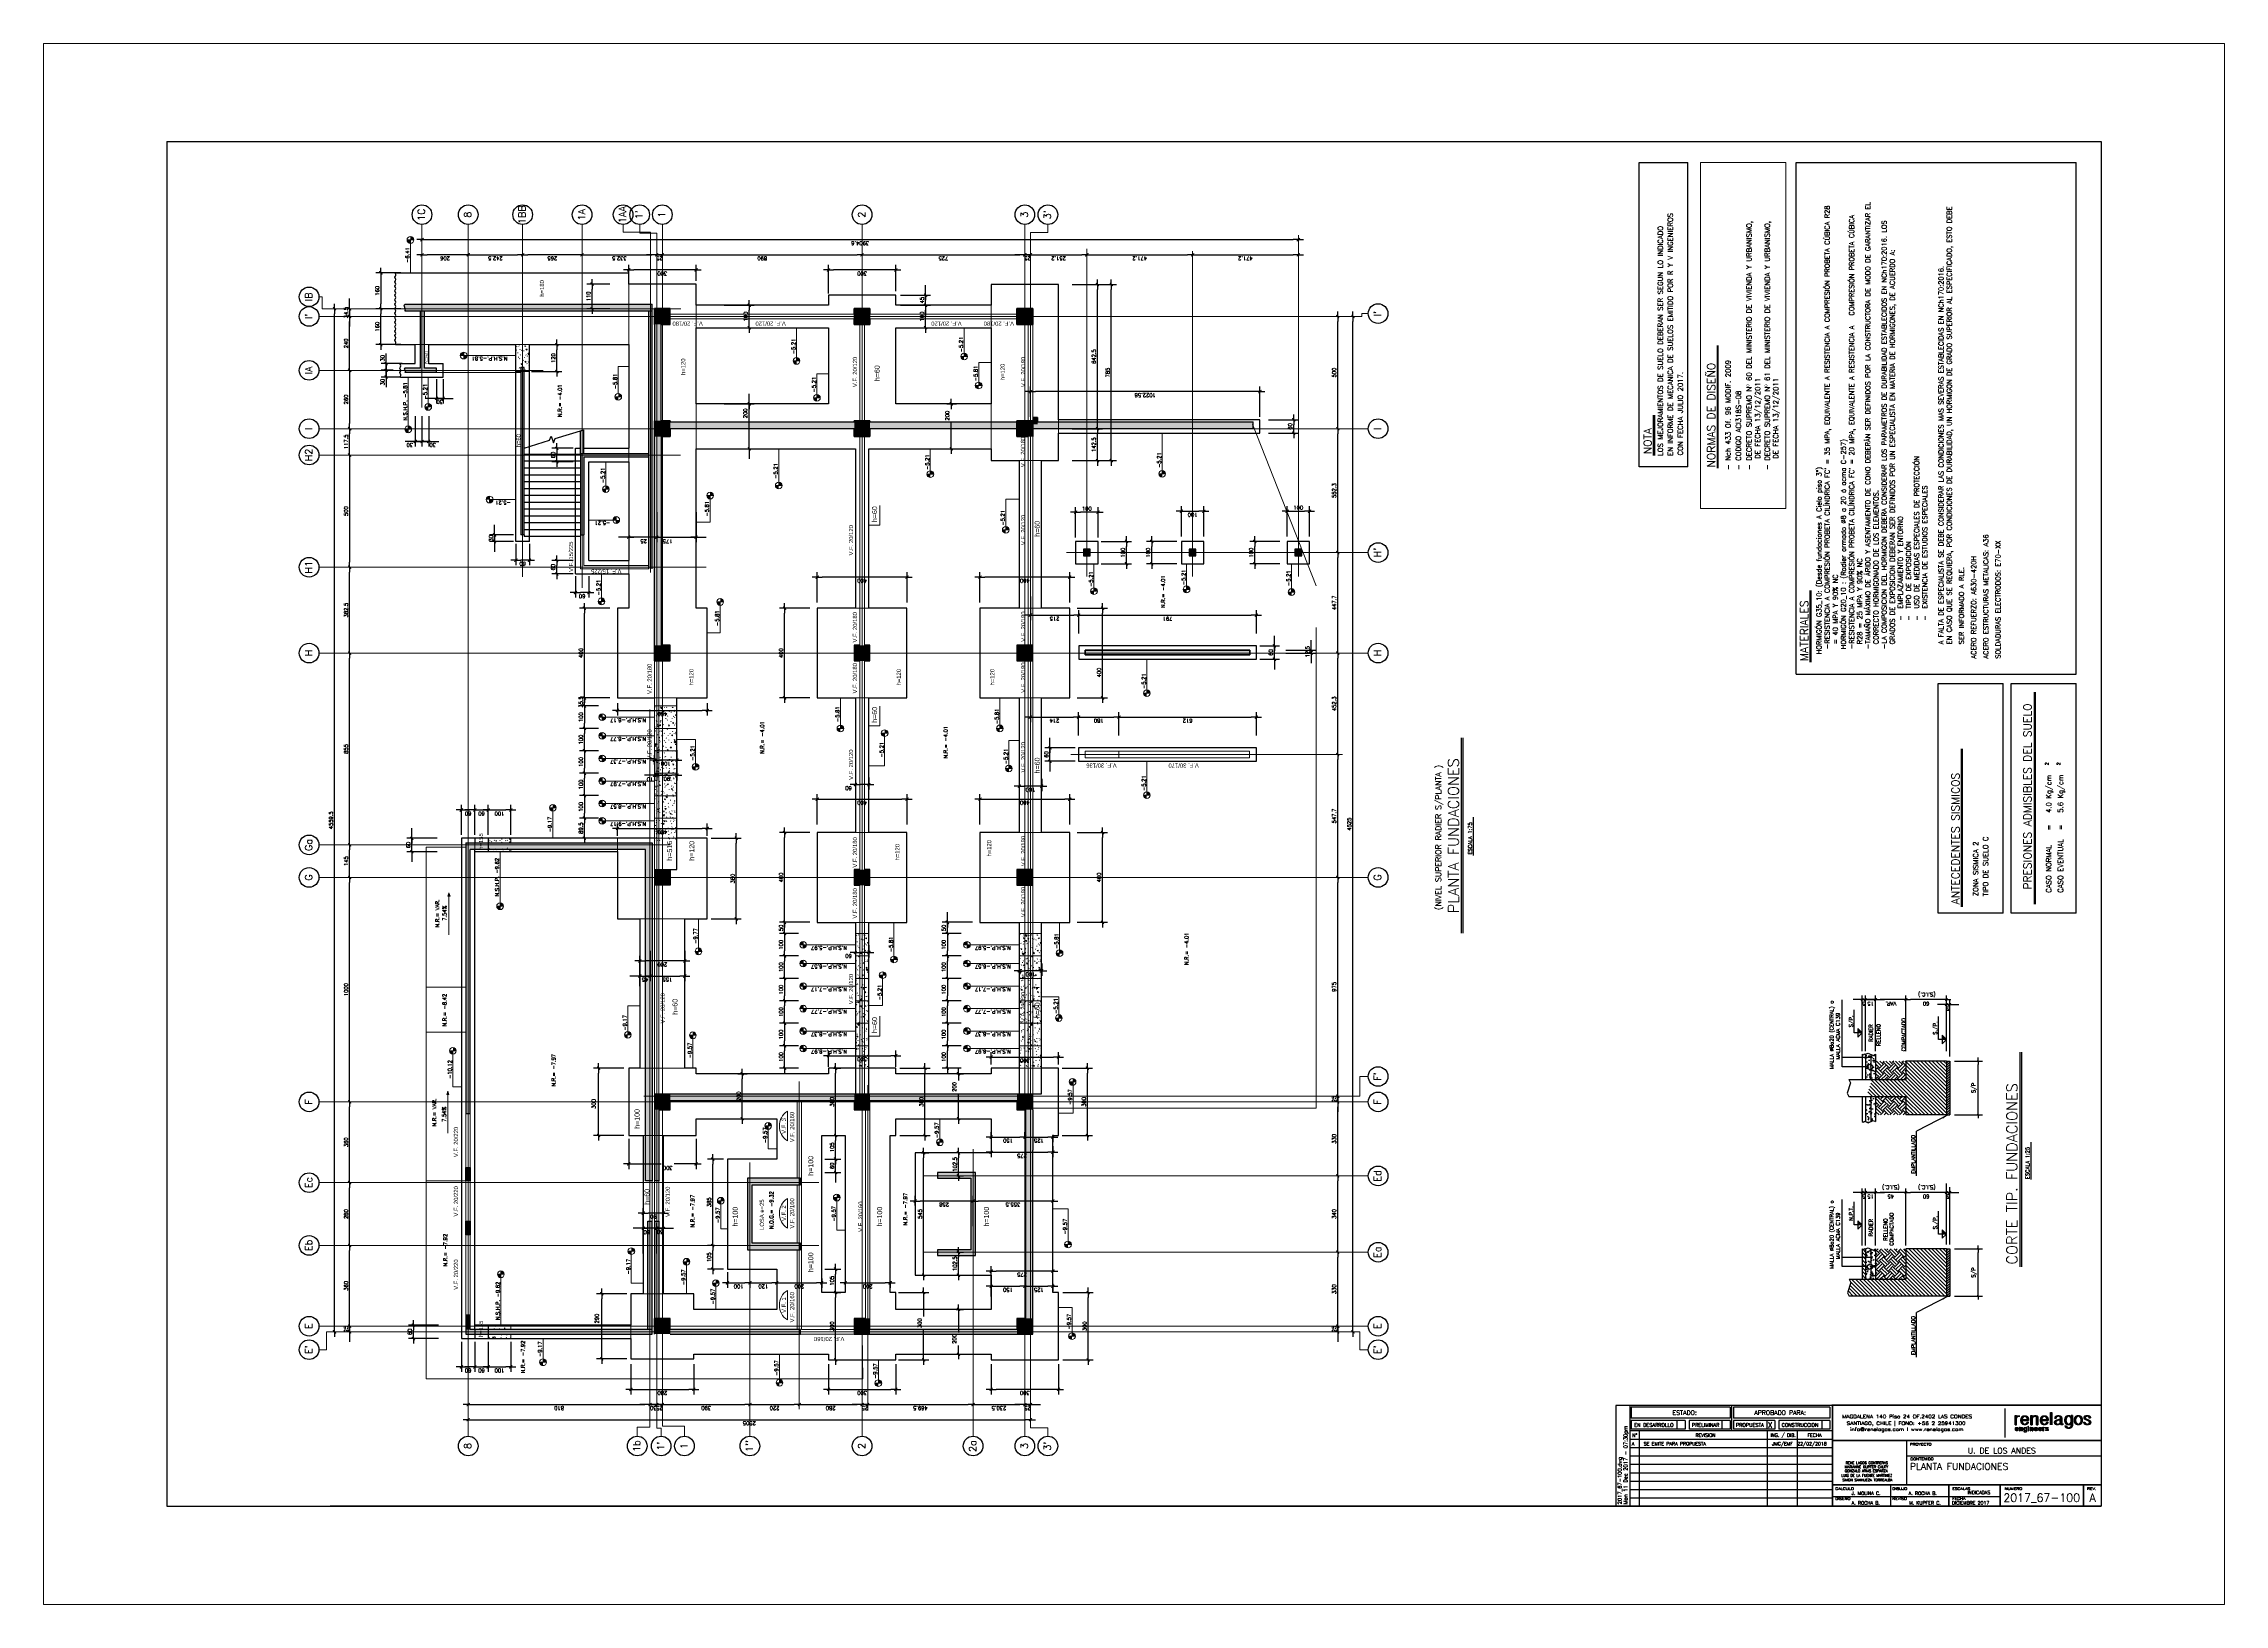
# Paper-space layout 'ESCALA 1-100' of a CAD drawing. Extents: x -354 to 618, y -256 to 440.
# The model-space entities are those that its viewports show. They can reach past a viewport. Long polylines and large blocks are cut down to what shows.
import ezdxf
from ezdxf.enums import TextEntityAlignment as Align

# ---------------------------------------------------------------- set-up
doc = ezdxf.new("R2010")
doc.units = 0
doc.header["$LTSCALE"] = 45
doc.header["$MEASUREMENT"] = 0
doc.linetypes.add('Grid Line', pattern=[2.2225, 1.27, -0.3175, 0.3175, -0.3175])
doc.linetypes.add('RLE-PROYECCION', pattern=[0.71438, 0.47625, -0.23813])
doc.layers.get('0').update_dxf_attribs({"linetype": 'CONTINUOUS'})
for name, color, linetype, lineweight in [('A-GENM', 6, 'CONTINUOUS', 15), ('RLA-NIVELES', 3, 'CONTINUOUS', 9), ('RLA-TEXTOS-1', 9, 'CONTINUOUS', 9), ('RLE-EJE', 3, 'CONTINUOUS', 25), ('RLE-EJES', 1, 'Grid Line', 9), ('RLE-FUNDACION', 6, 'CONTINUOUS', 25), ('RLE-LOSA', 3, 'CONTINUOUS', 15), ('RLE-MURO', 5, 'CONTINUOUS', 25), ('RLE-NIVELES', 3, 'CONTINUOUS', 9), ('RLE-PILAR', 5, 'CONTINUOUS', 50), ('RLE-PROYECCION', 2, 'RLE-PROYECCION', 15), ('RLE-SOLID', 252, 'CONTINUOUS', 15), ('RLE-TEXTO-1', 9, 'CONTINUOUS', 9), ('RLE-VIGA', 3, 'CONTINUOUS', 15)]:
    doc.layers.add(name, color=color, linetype=linetype, lineweight=lineweight)
for name, color, linetype in [('CONTORNOS', 3, 'CONTINUOUS'), ('FORMATO', 7, 'CONTINUOUS'), ('RLA-CORTES', 5, 'CONTINUOUS'), ('RLA-COTAS', 2, 'CONTINUOUS'), ('RLA-COTAS1', 2, 'CONTINUOUS'), ('RLA-FORMATO', 7, 'CONTINUOUS'), ('RLA-LOGO', 7, 'CONTINUOUS'), ('RLA-SOLID', 252, 'CONTINUOUS'), ('RLA-TEXTOS1', 9, 'CONTINUOUS'), ('RLA-TEXTOS2', 6, 'CONTINUOUS')]:
    doc.layers.add(name, color=color, linetype=linetype)
doc.layers.add('VIEW', color=7, linetype='CONTINUOUS', plot=False)
doc.styles.add('Arial_2', font='arial.ttf', dxfattribs={"height": 18.75})
doc.styles.add('Arial_3', font='arial.ttf', dxfattribs={"height": 16.875})
doc.styles.add('DIREC', font='ROMAND', dxfattribs={"width": 1.2})
doc.styles.add('INGCIV', font='ROMAND', dxfattribs={"width": 1.2})
doc.styles.add('ROMAND', font='romand', dxfattribs={"height": 31.5})
doc.styles.add('ROMANS', font='ROMANS.shx', dxfattribs={"height": 16.875})
doc.styles.add('ROMANS0', font='romans.shx')
doc.styles.add('SIETE50', font='ROMAND.SHX', dxfattribs={"height": 31.5})
doc.dimstyles.new('ING-75', dxfattribs={"dimscale": 75, "dimtxt": 0.27, "dimasz": 0.3, "dimexe": 0, "dimexo": 0, "dimgap": 0.1, "dimtad": 1, "dimdec": 1, "dimzin": 12, "dimdsep": 46, "dimtxsty": 'ROMANS', "dimblk": 'TICK1', "dimblk1": 'TICK1', "dimblk2": 'TICK1', "dimcen": 0.09, "dimclrd": 2, "dimclre": 1, "dimclrt": 3, "dimadec": 0, "dimazin": 0, "dimtfac": 1, "dimtdec": 0, "dimtix": 1, "dimtmove": 2, "dimatfit": 3, "dimldrblk": 'TICK1', "dimfxl": 0, "dimfxlon": 1, "dimtolj": 1, "dimtzin": 0, "dimarcsym": 0})
doc.dimstyles.new('ING20', dxfattribs={"dimscale": 50, "dimtxt": 22.5, "dimasz": 0.3, "dimexe": 0.3, "dimexo": 1, "dimgap": 0.1, "dimtad": 1, "dimlfac": 0.2, "dimzin": 12, "dimdsep": 46, "dimtxsty": 'ROMANS', "dimblk1": 'TICK1', "dimblk2": 'TICK1', "dimsah": 1, "dimcen": 0.09, "dimse1": 1, "dimse2": 1, "dimclrd": 2, "dimclre": 1, "dimclrt": 3, "dimadec": 0, "dimazin": 0, "dimtfac": 1, "dimtix": 1, "dimtmove": 2, "dimatfit": 3, "dimldrblk": 'TICK1', "dimfxl": 1, "dimtolj": 1, "dimtzin": 12, "dimarcsym": 0})
doc.dimstyles.new('ING25', dxfattribs={"dimscale": 50, "dimtxt": 0.3, "dimasz": 0.4, "dimexe": 0.2, "dimexo": 1, "dimgap": 0.2, "dimtad": 1, "dimdec": 1, "dimlfac": 0.33333, "dimzin": 12, "dimdsep": 46, "dimtxsty": 'ROMANS', "dimblk1": 'TICK1', "dimblk2": 'TICK1', "dimsah": 1, "dimcen": 0.1, "dimse1": 1, "dimse2": 1, "dimclrd": 2, "dimclre": 4, "dimclrt": 3, "dimadec": 0, "dimazin": 0, "dimtfac": 1, "dimtdec": 1, "dimtix": 1, "dimtmove": 2, "dimatfit": 3, "dimldrblk": 'TICK1', "dimfxl": 0.2, "dimtolj": 1, "dimtzin": 12, "dimarcsym": 0})

# ---------------------------------------------------------------- blocks, each defined once
blk = doc.blocks.new('viñeta-rl')
at = {"layer": 'RLA-FORMATO', "color": 2, "linetype": 'Continuous'}
for p, q in [((-797.5, 298.8), (-1441, 298.8)), ((-1441, 298.8), (-1441, -1.2)), ((-1400, 298.8), (-1400, 0)), ((-1395.5, 293.8), (-1395.5, 261.3)), ((-1101.9, 293.8), (-1395.5, 293.8)), ((-1101.9, 261.3), (-1395.5, 261.3)), ((-1101.9, 293.8), (-1101.9, 261.3)), ((-805.2, 293.8), (-1092.3, 293.8)), ((-1092.3, 293.8), (-1092.3, 261.3)), ((-805.2, 261.3), (-1092.3, 261.3)), ((-805.2, 293.8), (-805.2, 261.3)), ((-286.2, 289.9), (-286.2, 204.6)), ((-797.5, 223.6), (-1400, 223.6)), ((-797.5, 198.6), (-1400, 198.6)), ((-1395.5, 254.6), (-1395.5, 228.6)), ((-1235.8, 254.6), (-1395.5, 254.6)), ((-1235.8, 228.6), (-1395.5, 228.6)), ((-1372.5, 223.6), (-1372.5, 0)), ((-1223.8, 254.6), (-1223.8, 228.6)), ((-1101.9, 254.6), (-1223.8, 254.6)), ((-1101.9, 228.6), (-1223.8, 228.6)), ((-969, 254.6), (-1092.3, 254.6)), ((-969, 228.6), (-1092.3, 228.6)), ((-991.5, 223.6), (-991.5, 0)), ((-805.2, 254.6), (-957, 254.6)), ((-805.2, 228.6), (-957, 228.6)), ((-902.5, 223.6), (-902.5, 0)), ((-578.3, 195.3), (-578.3, 63.3)), ((-797.5, 173.6), (-1400, 173.6)), ((-797.5, 148.6), (-1400, 148.6)), ((-578.3, 149.8), (0, 149.8)), ((-797.5, 123.6), (-1400, 123.6)), ((-797.5, 98.6), (-1400, 98.6)), ((-795.7, 73.6), (-1398.2, 73.6)), ((-797.5, 48.6), (-1400, 48.6)), ((-797.5, 23.6), (-1400, 23.6)), ((-797.5, 28.8), (-300, 28.8)), ((-625, 0), (-625, 63.3))]:
    blk.add_line(p, q, dxfattribs=at)
at = {"layer": 'RLA-FORMATO', "color": 3}
blk.add_line((-1097.1, 223.6), (-1097.1, 298.8), dxfattribs=at)
at = {"layer": 'RLA-FORMATO', "color": 2}
for p, q in [((-1260, 254.6), (-1260, 228.6)), ((-1235.8, 254.6), (-1235.8, 228.6)), ((-1126.1, 254.6), (-1126.1, 228.6)), ((-1101.9, 254.6), (-1101.9, 228.6)), ((-1092.3, 254.6), (-1092.3, 228.6)), ((-993.2, 254.6), (-993.2, 228.6)), ((-969, 254.6), (-969, 228.6)), ((-957, 254.6), (-957, 228.6)), ((-829.4, 254.6), (-829.4, 228.6)), ((-805.2, 254.6), (-805.2, 228.6))]:
    blk.add_line(p, q, dxfattribs=at)
at = {"layer": 'RLA-FORMATO', "color": 5, "const_width": 5}
for points in [[(0, 300), (-797.5, 300), (-797.5, 0)], [(0, 195.3), (-797.5, 195.3)], [(0, 63.3), (-797.5, 63.3)], [(-452.5, 0), (-452.5, 63.3)], [(-300, 0), (-300, 63.3)], [(-52.5, 0), (-52.5, 63.3)]]:
    blk.add_lwpolyline(points, dxfattribs=at)
at = {"layer": 'RLA-LOGO', "color": 9, "true_color": 0xc0c0c0}
for p, q in [((-255.3, 241.7), (-255.3, 269.6)), ((-255.3, 241.7), (-255.3, 269.6)), ((-255.3, 269.6), (-251.3, 269.6)), ((-255.2, 241.7), (-255.2, 269.6)), ((-255.2, 241.7), (-255.2, 269.6)), ((-255.1, 241.7), (-255.1, 269.6)), ((-255.1, 241.7), (-255.1, 269.6)), ((-255, 241.7), (-255, 269.6)), ((-255, 241.7), (-255, 269.6)), ((-255, 241.7), (-255, 269.6)), ((-254.9, 241.7), (-254.9, 269.6)), ((-254.9, 241.7), (-254.9, 269.6)), ((-254.8, 241.7), (-254.8, 269.6)), ((-254.8, 241.7), (-254.8, 269.6)), ((-254.7, 241.7), (-254.7, 269.6)), ((-254.7, 241.7), (-254.7, 269.6)), ((-254.6, 241.7), (-254.6, 269.6)), ((-254.6, 241.7), (-254.6, 269.6)), ((-254.5, 241.7), (-254.5, 269.6)), ((-254.5, 241.7), (-254.5, 269.6)), ((-254.5, 241.7), (-254.5, 269.6)), ((-254.4, 241.7), (-254.4, 269.6)), ((-254.4, 241.7), (-254.4, 269.6)), ((-254.3, 241.7), (-254.3, 269.6)), ((-254.3, 241.7), (-254.3, 269.6)), ((-254.2, 241.7), (-254.2, 269.6)), ((-254.2, 241.7), (-254.2, 269.6)), ((-254.1, 241.7), (-254.1, 269.6)), ((-254.1, 241.7), (-254.1, 269.6)), ((-254.1, 241.7), (-254.1, 269.6)), ((-254, 241.7), (-254, 269.6)), ((-254, 241.7), (-254, 269.6)), ((-253.9, 241.7), (-253.9, 269.6)), ((-253.9, 241.7), (-253.9, 269.6)), ((-253.8, 241.7), (-253.8, 269.6)), ((-253.8, 241.7), (-253.8, 269.6)), ((-253.7, 241.7), (-253.7, 269.6)), ((-253.7, 241.7), (-253.7, 269.6)), ((-253.6, 241.7), (-253.6, 269.6)), ((-253.6, 241.7), (-253.6, 269.6)), ((-253.6, 241.7), (-253.6, 269.6)), ((-253.5, 241.7), (-253.5, 269.6)), ((-253.5, 241.7), (-253.5, 269.6)), ((-253.4, 241.7), (-253.4, 269.6)), ((-253.4, 241.7), (-253.4, 269.6)), ((-253.3, 241.7), (-253.3, 269.6)), ((-253.3, 241.7), (-253.3, 269.6)), ((-253.2, 241.7), (-253.2, 269.6)), ((-253.2, 241.7), (-253.2, 269.6)), ((-253.2, 241.7), (-253.2, 269.6)), ((-253.1, 241.7), (-253.1, 269.6)), ((-253.1, 241.7), (-253.1, 269.6)), ((-253, 241.7), (-253, 269.6)), ((-253, 241.7), (-253, 269.6)), ((-252.9, 241.7), (-252.9, 269.6)), ((-252.9, 241.7), (-252.9, 269.6)), ((-252.8, 241.7), (-252.8, 269.6)), ((-252.8, 241.7), (-252.8, 269.6)), ((-252.7, 241.7), (-252.7, 269.6)), ((-252.7, 241.7), (-252.7, 269.6)), ((-252.7, 241.7), (-252.7, 269.6)), ((-252.6, 241.7), (-252.6, 269.6)), ((-252.6, 241.7), (-252.6, 269.6)), ((-252.5, 241.7), (-252.5, 269.6)), ((-252.5, 241.7), (-252.5, 269.6)), ((-252.4, 241.7), (-252.4, 269.6)), ((-252.4, 241.7), (-252.4, 269.6)), ((-252.3, 241.7), (-252.3, 269.6)), ((-252.3, 241.7), (-252.3, 269.6)), ((-252.3, 241.7), (-252.3, 269.6)), ((-252.2, 241.7), (-252.2, 269.6)), ((-252.2, 241.7), (-252.2, 269.6)), ((-252.1, 241.7), (-252.1, 269.6)), ((-252.1, 241.7), (-252.1, 269.6)), ((-252, 241.7), (-252, 269.6)), ((-252, 241.7), (-252, 269.6)), ((-251.9, 241.7), (-251.9, 269.6)), ((-251.9, 241.7), (-251.9, 269.6)), ((-251.8, 241.7), (-251.8, 269.6)), ((-251.8, 241.7), (-251.8, 269.6)), ((-251.8, 241.7), (-251.8, 269.6)), ((-251.7, 241.7), (-251.7, 269.6)), ((-251.7, 241.7), (-251.7, 269.6)), ((-251.6, 241.7), (-251.6, 269.6)), ((-251.6, 241.7), (-251.6, 269.6)), ((-251.5, 241.7), (-251.5, 269.6)), ((-251.5, 241.7), (-251.5, 269.6)), ((-251.4, 241.7), (-251.4, 269.6)), ((-251.4, 241.7), (-251.4, 269.6)), ((-251.4, 241.7), (-251.4, 269.6)), ((-251.3, 269.6), (-251.3, 266.3)), ((-251.3, 241.7), (-251.3, 269.6)), ((-251.3, 266.3), (-251.1, 266.3)), ((-251.3, 259.9), (-251.3, 266.3)), ((-251.2, 260.3), (-251.2, 266.3)), ((-251.2, 260.5), (-251.2, 266.3)), ((-251.1, 260.9), (-251.1, 266.4)), ((-251.1, 260.7), (-251.1, 266.3)), ((-251, 261.2), (-251, 266.6)), ((-251, 261.1), (-251, 266.5)), ((-250.9, 261.6), (-250.9, 266.8)), ((-250.9, 261.5), (-250.9, 266.7)), ((-250.9, 261.4), (-250.9, 266.6)), ((-250.8, 261.7), (-250.8, 266.9)), ((-250.8, 261.8), (-250.8, 266.9)), ((-250.7, 262), (-250.7, 267.1)), ((-250.7, 261.9), (-250.7, 267)), ((-250.6, 262.2), (-250.6, 267.2)), ((-250.6, 262.1), (-250.6, 267.1)), ((-250.5, 262.5), (-250.5, 267.4)), ((-250.5, 262.3), (-250.5, 267.3)), ((-250.5, 262.4), (-250.5, 267.3)), ((-250.4, 262.6), (-250.4, 267.5)), ((-250.4, 262.5), (-250.4, 267.4)), ((-250.3, 262.8), (-250.3, 267.6)), ((-250.3, 262.7), (-250.3, 267.5)), ((-250.2, 262.8), (-250.2, 267.7)), ((-250.2, 262.9), (-250.2, 267.7)), ((-250.1, 263), (-250.1, 267.8)), ((-250.1, 263), (-250.1, 267.8)), ((-250, 263.2), (-250, 268)), ((-250, 263.1), (-250, 267.9)), ((-250, 263.2), (-250, 267.9)), ((-249.9, 263.3), (-249.9, 268)), ((-249.9, 263.3), (-249.9, 268)), ((-249.8, 263.4), (-249.8, 268.1)), ((-249.8, 263.4), (-249.8, 268.1)), ((-249.7, 263.5), (-249.7, 268.2)), ((-249.7, 263.5), (-249.7, 268.2)), ((-249.6, 263.6), (-249.6, 268.3)), ((-249.6, 263.6), (-249.6, 268.3)), ((-249.6, 263.7), (-249.6, 268.3)), ((-249.5, 263.7), (-249.5, 268.4)), ((-249.5, 263.8), (-249.5, 268.4)), ((-249.4, 263.8), (-249.4, 268.5)), ((-249.4, 263.9), (-249.4, 268.5)), ((-249.3, 264), (-249.3, 268.6)), ((-249.3, 263.9), (-249.3, 268.5)), ((-249.2, 264), (-249.2, 268.6)), ((-249.2, 264.1), (-249.2, 268.6)), ((-249.1, 264.1), (-249.1, 268.7)), ((-249.1, 264.1), (-249.1, 268.7)), ((-249.1, 264.2), (-249.1, 268.7)), ((-249, 264.2), (-249, 268.8)), ((-249, 264.3), (-249, 268.8)), ((-248.9, 264.3), (-248.9, 268.9)), ((-248.9, 264.3), (-248.9, 268.8)), ((-248.8, 264.4), (-248.8, 268.9)), ((-248.8, 264.4), (-248.8, 268.9)), ((-248.7, 264.4), (-248.7, 269)), ((-248.7, 264.5), (-248.7, 269)), ((-248.7, 264.5), (-248.7, 269)), ((-248.6, 264.6), (-248.6, 269.1)), ((-248.6, 264.5), (-248.6, 269)), ((-248.5, 264.6), (-248.5, 269.1)), ((-248.5, 264.6), (-248.5, 269.1)), ((-248.4, 264.7), (-248.4, 269.2)), ((-248.4, 264.7), (-248.4, 269.1)), ((-248.3, 264.7), (-248.3, 269.2)), ((-248.3, 264.7), (-248.3, 269.2)), ((-248.2, 264.8), (-248.2, 269.3)), ((-248.2, 264.8), (-248.2, 269.3)), ((-248.2, 264.8), (-248.2, 269.2)), ((-248.1, 264.9), (-248.1, 269.3)), ((-248.1, 264.9), (-248.1, 269.3)), ((-248, 264.9), (-248, 269.4)), ((-248, 264.9), (-248, 269.4)), ((-247.9, 265), (-247.9, 269.4)), ((-247.9, 265), (-247.9, 269.4)), ((-247.8, 265), (-247.8, 269.5)), ((-247.8, 265.1), (-247.8, 269.5)), ((-247.8, 265), (-247.8, 269.4)), ((-247.7, 265.1), (-247.7, 269.5)), ((-247.7, 265.1), (-247.7, 269.5)), ((-247.6, 265.1), (-247.6, 269.5)), ((-247.6, 265.1), (-247.6, 269.5)), ((-247.5, 265.2), (-247.5, 269.6)), ((-247.5, 265.2), (-247.5, 269.6)), ((-247.4, 265.2), (-247.4, 269.6)), ((-247.4, 265.2), (-247.4, 269.6)), ((-247.3, 265.3), (-247.3, 269.7)), ((-247.3, 265.2), (-247.3, 269.6)), ((-247.3, 265.3), (-247.3, 269.6)), ((-247.2, 265.3), (-247.2, 269.7)), ((-247.2, 265.3), (-247.2, 269.7)), ((-247.1, 265.3), (-247.1, 269.7)), ((-247.1, 265.4), (-247.1, 269.7)), ((-247, 265.4), (-247, 269.8)), ((-247, 265.4), (-247, 269.7)), ((-246.9, 265.4), (-246.9, 269.8)), ((-246.9, 265.4), (-246.9, 269.8)), ((-246.9, 265.4), (-246.9, 269.8)), ((-246.8, 265.4), (-246.8, 269.8)), ((-246.8, 265.5), (-246.8, 269.8)), ((-246.7, 265.5), (-246.7, 269.8)), ((-246.7, 265.5), (-246.7, 269.8)), ((-246.6, 265.5), (-246.6, 269.9)), ((-246.6, 265.5), (-246.6, 269.8)), ((-246.5, 265.5), (-246.5, 269.9)), ((-246.5, 265.5), (-246.5, 269.9)), ((-246.4, 265.6), (-246.4, 269.9)), ((-246.4, 265.6), (-246.4, 269.9)), ((-246.4, 265.6), (-246.4, 269.9)), ((-246.3, 265.6), (-246.3, 269.9)), ((-246.3, 265.6), (-246.3, 269.9)), ((-246.2, 265.6), (-246.2, 269.9)), ((-246.2, 265.6), (-246.2, 269.9)), ((-246.1, 265.6), (-246.1, 269.9)), ((-246.1, 265.6), (-246.1, 269.9)), ((-246, 265.6), (-246, 270)), ((-246, 265.7), (-246, 270)), ((-246, 265.7), (-246, 270)), ((-245.9, 265.7), (-245.9, 270)), ((-245.9, 265.7), (-245.9, 270)), ((-245.8, 265.7), (-245.8, 270)), ((-245.8, 265.7), (-245.8, 270)), ((-245.7, 265.7), (-245.7, 270)), ((-245.7, 265.7), (-245.7, 270)), ((-245.6, 265.7), (-245.6, 270)), ((-245.6, 265.7), (-245.6, 270)), ((-245.5, 265.7), (-245.5, 270)), ((-245.5, 265.7), (-245.5, 270)), ((-245.5, 265.7), (-245.5, 270)), ((-245.4, 265.7), (-245.4, 270)), ((-245.4, 265.7), (-245.4, 270)), ((-245.3, 265.7), (-245.3, 270)), ((-245.3, 265.7), (-245.3, 270)), ((-245.2, 265.8), (-245.2, 270)), ((-245.2, 265.8), (-245.2, 270)), ((-245.1, 265.8), (-245.1, 270)), ((-245.1, 265.8), (-245.1, 270)), ((-245.1, 265.8), (-245.1, 270)), ((-245, 265.8), (-245, 270)), ((-245, 265.8), (-245, 270)), ((-244.9, 265.8), (-244.9, 270)), ((-244.9, 265.8), (-244.9, 270)), ((-244.8, 265.8), (-244.8, 270)), ((-244.8, 265.8), (-244.8, 270)), ((-244.7, 265.8), (-244.7, 270)), ((-244.7, 265.8), (-244.7, 270)), ((-244.6, 265.8), (-244.6, 270)), ((-244.6, 265.8), (-244.6, 270)), ((-244.6, 265.8), (-244.6, 270)), ((-244.5, 265.8), (-244.5, 270)), ((-244.5, 265.8), (-244.5, 270)), ((-244.4, 265.8), (-244.4, 270)), ((-244.4, 265.8), (-244.4, 270)), ((-244.3, 265.8), (-244.3, 270)), ((-244.3, 265.7), (-244.3, 270)), ((-244.2, 265.7), (-244.2, 270)), ((-244.2, 265.7), (-244.2, 270)), ((-244.2, 265.7), (-244.2, 270)), ((-244.1, 265.7), (-244.1, 269.9)), ((-244.1, 265.7), (-244.1, 269.9)), ((-244, 265.7), (-244, 269.9)), ((-244, 265.7), (-244, 269.9)), ((-243.9, 265.7), (-243.9, 269.9)), ((-243.9, 265.7), (-243.9, 269.9)), ((-243.8, 265.7), (-243.8, 269.9)), ((-243.8, 265.7), (-243.8, 269.9)), ((-243.7, 265.7), (-243.7, 269.9)), ((-243.7, 265.7), (-243.7, 269.9)), ((-243.7, 265.7), (-243.7, 269.9)), ((-243.6, 265.7), (-243.6, 269.9)), ((-243.6, 265.6), (-243.6, 269.8)), ((-243.5, 265.6), (-243.5, 269.8)), ((-243.5, 265.6), (-243.5, 269.8)), ((-243.4, 265.6), (-243.4, 269.8)), ((-243.4, 265.6), (-243.4, 269.8)), ((-243.3, 265.6), (-243.3, 269.8)), ((-243.3, 265.6), (-243.3, 269.8)), ((-243.3, 265.6), (-243.3, 269.8)), ((-243.2, 265.6), (-243.2, 269.8)), ((-243.2, 265.6), (-243.2, 269.7)), ((-243.1, 265.5), (-243.1, 269.7)), ((-243.1, 265.5), (-243.1, 269.7)), ((-243, 265.5), (-243, 269.7)), ((-243, 265.5), (-243, 269.7)), ((-242.9, 265.5), (-242.9, 269.7)), ((-242.9, 265.5), (-242.9, 269.6)), ((-242.8, 265.5), (-242.8, 269.6)), ((-242.8, 265.5), (-242.8, 269.6)), ((-242.8, 265.4), (-242.8, 269.6)), ((-242.7, 265.4), (-242.7, 269.6)), ((-242.7, 265.4), (-242.7, 269.6)), ((-242.6, 265.4), (-242.6, 269.6)), ((-242.6, 265.4), (-242.6, 269.5)), ((-242.6, 265.4), (-242.6, 269.5)), ((-238.6, 259.4), (-238.6, 251)), ((-238.6, 259.2), (-238.6, 251.2)), ((-238.5, 259.8), (-238.5, 250.6)), ((-238.5, 259.6), (-238.5, 250.8)), ((-238.4, 260.2), (-238.4, 250.3)), ((-238.4, 260), (-238.4, 250.5)), ((-238.3, 260.5), (-238.3, 250)), ((-238.3, 260.4), (-238.3, 250.2)), ((-238.2, 261), (-238.2, 249.6)), ((-238.2, 260.9), (-238.2, 249.7)), ((-238.2, 260.7), (-238.2, 249.9)), ((-238.1, 261.3), (-238.1, 249.4)), ((-238.1, 261.2), (-238.1, 249.5)), ((-238, 261.6), (-238, 249.1)), ((-238, 261.5), (-238, 249.2)), ((-237.9, 261.9), (-237.9, 248.9)), ((-237.9, 261.7), (-237.9, 249)), ((-237.8, 262.1), (-237.8, 248.7)), ((-237.8, 262), (-237.8, 248.8)), ((-237.7, 262.4), (-237.7, 248.4)), ((-237.7, 262.3), (-237.7, 248.5)), ((-237.7, 262.2), (-237.7, 248.6)), ((-237.6, 262.6), (-237.6, 248.2)), ((-237.6, 262.5), (-237.6, 248.3)), ((-237.5, 262.8), (-237.5, 248)), ((-237.5, 262.7), (-237.5, 248)), ((-237.4, 263), (-237.4, 247.8)), ((-237.4, 262.9), (-237.4, 247.9)), ((-237.3, 263.3), (-237.3, 247.5)), ((-237.3, 263.2), (-237.3, 247.6)), ((-237.3, 263.1), (-237.3, 247.7)), ((-237.2, 263.5), (-237.2, 247.3)), ((-237.2, 263.4), (-237.2, 247.4)), ((-237.1, 263.6), (-237.1, 247.2)), ((-237.1, 263.6), (-237.1, 247.1)), ((-237, 263.8), (-237, 247)), ((-237, 263.7), (-237, 247)), ((-236.9, 263.9), (-236.9, 246.9)), ((-236.9, 263.9), (-236.9, 246.8)), ((-236.8, 264.2), (-236.8, 246.6)), ((-236.8, 264.1), (-236.8, 246.6)), ((-236.8, 264), (-236.8, 246.7)), ((-236.7, 264.3), (-236.7, 246.4)), ((-236.7, 264.2), (-236.7, 246.5)), ((-236.6, 264.4), (-236.6, 246.4)), ((-236.6, 264.4), (-236.6, 246.3)), ((-236.5, 264.6), (-236.5, 246.1)), ((-236.5, 264.5), (-236.5, 246.2)), ((-236.4, 264.8), (-236.4, 245.9)), ((-236.4, 264.7), (-236.4, 246)), ((-236.4, 264.6), (-236.4, 246.1)), ((-236.3, 264.9), (-236.3, 245.8)), ((-236.3, 264.8), (-236.3, 245.9)), ((-236.2, 265), (-236.2, 245.7)), ((-236.2, 264.9), (-236.2, 245.8)), ((-236.1, 265.1), (-236.1, 245.6)), ((-236.1, 265.1), (-236.1, 245.6)), ((-236, 265.2), (-236, 245.5)), ((-236, 265.2), (-236, 245.5)), ((-235.9, 265.4), (-235.9, 245.3)), ((-235.9, 265.4), (-235.9, 245.3)), ((-235.9, 265.3), (-235.9, 245.4)), ((-235.8, 265.5), (-235.8, 245.2)), ((-235.8, 265.5), (-235.8, 245.2)), ((-235.7, 265.6), (-235.7, 245.1)), ((-235.7, 265.6), (-235.7, 245.1)), ((-235.6, 265.8), (-235.6, 245)), ((-235.6, 265.7), (-235.6, 245)), ((-235.5, 265.9), (-235.5, 244.9)), ((-235.5, 265.9), (-235.5, 244.8)), ((-235.5, 265.8), (-235.5, 244.9)), ((-235.4, 266), (-235.4, 244.8)), ((-235.4, 266), (-235.4, 244.7)), ((-235.3, 266.1), (-235.3, 244.7)), ((-235.3, 266.1), (-235.3, 244.6)), ((-235.2, 266.2), (-235.2, 244.6)), ((-235.2, 266.2), (-235.2, 244.5)), ((-235.1, 266.3), (-235.1, 244.5)), ((-235.1, 266.3), (-235.1, 244.4)), ((-235, 266.5), (-235, 254.5)), ((-235, 266.4), (-235, 244.4)), ((-235, 266.4), (-235, 244.3)), ((-234.9, 266.5), (-234.9, 254.5)), ((-234.9, 266.5), (-234.9, 254.5)), ((-234.8, 266.6), (-234.8, 254.5)), ((-234.8, 266.6), (-234.8, 254.5)), ((-234.7, 266.7), (-234.7, 254.5)), ((-234.7, 266.7), (-234.7, 258.2)), ((-234.6, 266.8), (-234.6, 258.4)), ((-234.6, 266.8), (-234.6, 258.6)), ((-234.6, 266.8), (-234.6, 258.8)), ((-234.5, 266.9), (-234.5, 259)), ((-234.5, 266.9), (-234.5, 259.2)), ((-234.4, 267), (-234.4, 259.4)), ((-234.4, 267), (-234.4, 259.5)), ((-234.3, 267.1), (-234.3, 259.8)), ((-234.3, 267), (-234.3, 259.7)), ((-234.2, 267.2), (-234.2, 260.1)), ((-234.2, 267.1), (-234.2, 260)), ((-234.1, 267.3), (-234.1, 260.5)), ((-234.1, 267.2), (-234.1, 260.2)), ((-234.1, 267.2), (-234.1, 260.4)), ((-234, 267.4), (-234, 260.7)), ((-234, 267.3), (-234, 260.6)), ((-233.9, 267.4), (-233.9, 260.8)), ((-233.9, 267.4), (-233.9, 261)), ((-233.8, 267.5), (-233.8, 261.1)), ((-233.8, 267.5), (-233.8, 261.2)), ((-233.7, 267.6), (-233.7, 261.4)), ((-233.7, 267.6), (-233.7, 261.5)), ((-233.7, 267.5), (-233.7, 261.3)), ((-233.6, 267.7), (-233.6, 261.7)), ((-233.6, 267.6), (-233.6, 261.6)), ((-233.5, 267.7), (-233.5, 261.8)), ((-233.5, 267.7), (-233.5, 261.9)), ((-233.4, 267.8), (-233.4, 261.9)), ((-233.4, 267.8), (-233.4, 262)), ((-233.3, 267.8), (-233.3, 262.1)), ((-233.3, 267.8), (-233.3, 262.2)), ((-233.2, 267.9), (-233.2, 262.3)), ((-233.2, 267.9), (-233.2, 262.3)), ((-233.2, 267.9), (-233.2, 262.4)), ((-233.1, 268), (-233.1, 262.5)), ((-233.1, 268), (-233.1, 262.6)), ((-233, 268.1), (-233, 262.7)), ((-233, 268), (-233, 262.6)), ((-232.9, 268.1), (-232.9, 262.8)), ((-232.9, 268.1), (-232.9, 262.8)), ((-232.8, 268.2), (-232.8, 263)), ((-232.8, 268.2), (-232.8, 263)), ((-232.8, 268.1), (-232.8, 262.9)), ((-232.7, 268.2), (-232.7, 263.1)), ((-232.7, 268.2), (-232.7, 263.2)), ((-232.6, 268.3), (-232.6, 263.2)), ((-232.6, 268.3), (-232.6, 263.3)), ((-232.5, 268.4), (-232.5, 263.4)), ((-232.5, 268.3), (-232.5, 263.3)), ((-232.4, 268.4), (-232.4, 263.5)), ((-232.4, 268.4), (-232.4, 263.5)), ((-232.3, 268.4), (-232.3, 263.6)), ((-232.3, 268.5), (-232.3, 263.7)), ((-232.3, 268.4), (-232.3, 263.6)), ((-232.2, 268.5), (-232.2, 263.7)), ((-232.2, 268.5), (-232.2, 263.8)), ((-232.1, 268.6), (-232.1, 263.9)), ((-232.1, 268.5), (-232.1, 263.8)), ((-232, 268.6), (-232, 263.9)), ((-232, 268.6), (-232, 263.9)), ((-231.9, 268.7), (-231.9, 264)), ((-231.9, 268.7), (-231.9, 264.1)), ((-231.9, 268.6), (-231.9, 264)), ((-231.8, 268.7), (-231.8, 264.1)), ((-231.8, 268.7), (-231.8, 264.2)), ((-231.7, 268.8), (-231.7, 264.3)), ((-231.7, 268.7), (-231.7, 264.2)), ((-231.6, 268.8), (-231.6, 264.3)), ((-231.6, 268.8), (-231.6, 264.3)), ((-231.5, 268.8), (-231.5, 264.4)), ((-231.5, 268.8), (-231.5, 264.4)), ((-231.4, 268.9), (-231.4, 264.5)), ((-231.4, 268.9), (-231.4, 264.5)), ((-231.4, 268.9), (-231.4, 264.5)), ((-231.3, 268.9), (-231.3, 264.6)), ((-231.3, 268.9), (-231.3, 264.6)), ((-231.2, 269), (-231.2, 264.6)), ((-231.2, 269), (-231.2, 264.7)), ((-231.1, 269), (-231.1, 264.7)), ((-231.1, 269), (-231.1, 264.7)), ((-231, 269.1), (-231, 264.8)), ((-231, 269.1), (-231, 264.9)), ((-231, 269), (-231, 264.8)), ((-230.9, 269.1), (-230.9, 264.9)), ((-230.9, 269.1), (-230.9, 264.9)), ((-230.8, 269.1), (-230.8, 265)), ((-230.8, 269.1), (-230.8, 265)), ((-230.7, 269.2), (-230.7, 265)), ((-230.7, 269.2), (-230.7, 265.1)), ((-230.6, 269.2), (-230.6, 265.1)), ((-230.6, 269.2), (-230.6, 265.1)), ((-230.5, 269.2), (-230.5, 265.2)), ((-230.5, 269.2), (-230.5, 265.2)), ((-230.5, 269.2), (-230.5, 265.2)), ((-230.4, 269.3), (-230.4, 265.3)), ((-230.4, 269.3), (-230.4, 265.3)), ((-230.3, 269.3), (-230.3, 265.3)), ((-230.3, 269.3), (-230.3, 265.3)), ((-230.2, 269.3), (-230.2, 265.4)), ((-230.2, 269.3), (-230.2, 265.4)), ((-230.1, 269.4), (-230.1, 265.5)), ((-230.1, 269.4), (-230.1, 265.5)), ((-230.1, 269.3), (-230.1, 265.4)), ((-230, 269.4), (-230, 265.5)), ((-230, 269.4), (-230, 265.5)), ((-229.9, 269.4), (-229.9, 265.6)), ((-229.9, 269.4), (-229.9, 265.6)), ((-229.8, 269.4), (-229.8, 265.6)), ((-229.8, 269.4), (-229.8, 265.6)), ((-229.7, 269.5), (-229.7, 265.7)), ((-229.7, 269.4), (-229.7, 265.7)), ((-229.6, 269.5), (-229.6, 265.7)), ((-229.6, 269.5), (-229.6, 265.7)), ((-229.6, 269.5), (-229.6, 265.8)), ((-229.5, 269.5), (-229.5, 265.8)), ((-229.5, 269.5), (-229.5, 265.8)), ((-229.4, 269.5), (-229.4, 265.8)), ((-229.4, 269.5), (-229.4, 265.8)), ((-229.3, 269.5), (-229.3, 265.9)), ((-229.3, 269.5), (-229.3, 265.9)), ((-229.2, 269.6), (-229.2, 265.9)), ((-229.2, 269.6), (-229.2, 265.9)), ((-229.2, 269.6), (-229.2, 265.9)), ((-229.1, 269.6), (-229.1, 266)), ((-229.1, 269.6), (-229.1, 266)), ((-229, 269.6), (-229, 266)), ((-229, 269.6), (-229, 266)), ((-228.9, 269.6), (-228.9, 266)), ((-228.9, 269.6), (-228.9, 266)), ((-228.8, 269.6), (-228.8, 266)), ((-228.8, 269.6), (-228.8, 266.1)), ((-228.7, 269.6), (-228.7, 266.1)), ((-228.7, 269.6), (-228.7, 266.1)), ((-228.7, 269.6), (-228.7, 266.1)), ((-228.6, 269.7), (-228.6, 266.1)), ((-228.6, 269.6), (-228.6, 266.1)), ((-228.5, 269.7), (-228.5, 266.1)), ((-228.5, 269.7), (-228.5, 266.1)), ((-228.4, 269.7), (-228.4, 266.1)), ((-228.4, 269.7), (-228.4, 266.1)), ((-228.3, 269.7), (-228.3, 266.1)), ((-228.3, 269.7), (-228.3, 266.2)), ((-228.3, 269.7), (-228.3, 266.2)), ((-228.2, 269.7), (-228.2, 266.2)), ((-228.2, 269.7), (-228.2, 266.2)), ((-228.1, 269.7), (-228.1, 266.2)), ((-228.1, 269.7), (-228.1, 266.2)), ((-228, 269.7), (-228, 266.2)), ((-228, 269.7), (-228, 266.2)), ((-227.9, 269.7), (-227.9, 266.2)), ((-227.9, 269.7), (-227.9, 266.2)), ((-227.8, 269.7), (-227.8, 266.2)), ((-227.8, 269.7), (-227.8, 266.2)), ((-227.8, 269.7), (-227.8, 266.2)), ((-227.7, 269.7), (-227.7, 266.2)), ((-227.7, 269.7), (-227.7, 266.2)), ((-227.6, 269.7), (-227.6, 266.2)), ((-227.6, 269.7), (-227.6, 266.2)), ((-227.5, 269.7), (-227.5, 266.2)), ((-227.5, 269.7), (-227.5, 266.2)), ((-227.4, 269.7), (-227.4, 266.2)), ((-227.4, 269.7), (-227.4, 266.2)), ((-227.4, 269.7), (-227.4, 266.2)), ((-227.3, 269.7), (-227.3, 266.2)), ((-227.3, 269.7), (-227.3, 266.2)), ((-227.2, 269.7), (-227.2, 266.2)), ((-227.2, 269.7), (-227.2, 266.2)), ((-227.1, 269.7), (-227.1, 266.2)), ((-227.1, 269.7), (-227.1, 266.2)), ((-227, 269.7), (-227, 266.2)), ((-227, 269.7), (-227, 266.2)), ((-226.9, 269.7), (-226.9, 266.2)), ((-226.9, 269.7), (-226.9, 266.2)), ((-226.9, 269.7), (-226.9, 266.2)), ((-226.8, 269.7), (-226.8, 266.2)), ((-226.8, 269.7), (-226.8, 266.2)), ((-226.7, 269.7), (-226.7, 266.2)), ((-226.7, 269.7), (-226.7, 266.2)), ((-226.6, 269.7), (-226.6, 266.2)), ((-226.6, 269.7), (-226.6, 266.2)), ((-226.5, 269.7), (-226.5, 266.2)), ((-226.5, 269.7), (-226.5, 266.2)), ((-226.5, 269.7), (-226.5, 266.2)), ((-226.4, 269.7), (-226.4, 266.2)), ((-226.4, 269.7), (-226.4, 266.2)), ((-226.3, 269.7), (-226.3, 266.2)), ((-226.3, 269.7), (-226.3, 266.2)), ((-226.2, 269.7), (-226.2, 266.2)), ((-226.2, 269.7), (-226.2, 266.2)), ((-226.1, 269.7), (-226.1, 266.1)), ((-226.1, 269.7), (-226.1, 266.1)), ((-226, 269.7), (-226, 266.1)), ((-226, 269.7), (-226, 266.1)), ((-226, 269.7), (-226, 266.1)), ((-225.9, 269.7), (-225.9, 266.1)), ((-225.9, 269.7), (-225.9, 266.1)), ((-225.8, 269.7), (-225.8, 266.1)), ((-225.8, 269.7), (-225.8, 266.1)), ((-225.7, 269.7), (-225.7, 266.1)), ((-225.7, 269.7), (-225.7, 266.1)), ((-225.6, 269.7), (-225.6, 266.1)), ((-225.6, 269.7), (-225.6, 266.1)), ((-225.6, 269.7), (-225.6, 266)), ((-225.5, 269.6), (-225.5, 266)), ((-225.5, 269.6), (-225.5, 266)), ((-225.4, 269.6), (-225.4, 266)), ((-225.4, 269.6), (-225.4, 266)), ((-225.3, 269.6), (-225.3, 266)), ((-225.3, 269.6), (-225.3, 266)), ((-225.2, 269.6), (-225.2, 266)), ((-225.2, 269.6), (-225.2, 265.9)), ((-225.1, 269.6), (-225.1, 265.9)), ((-225.1, 269.6), (-225.1, 265.9)), ((-225.1, 269.6), (-225.1, 265.9)), ((-225, 269.6), (-225, 265.9)), ((-225, 269.6), (-225, 265.9)), ((-224.9, 269.6), (-224.9, 265.8)), ((-224.9, 269.5), (-224.9, 265.8)), ((-224.8, 269.5), (-224.8, 265.8)), ((-224.8, 269.5), (-224.8, 265.8)), ((-224.7, 269.5), (-224.7, 265.8)), ((-224.7, 269.5), (-224.7, 265.8)), ((-224.7, 269.5), (-224.7, 265.7)), ((-224.6, 269.5), (-224.6, 265.7)), ((-224.6, 269.5), (-224.6, 265.7)), ((-224.5, 269.5), (-224.5, 265.7)), ((-224.5, 269.5), (-224.5, 265.6)), ((-224.4, 269.5), (-224.4, 265.6)), ((-224.4, 269.4), (-224.4, 265.6)), ((-224.3, 269.4), (-224.3, 265.6)), ((-224.3, 269.4), (-224.3, 265.5)), ((-224.2, 269.4), (-224.2, 265.5)), ((-224.2, 269.4), (-224.2, 265.5)), ((-224.2, 269.4), (-224.2, 265.5)), ((-224.1, 269.4), (-224.1, 265.4)), ((-224.1, 269.4), (-224.1, 265.4)), ((-224, 269.3), (-224, 265.4)), ((-224, 269.3), (-224, 265.4)), ((-223.9, 269.3), (-223.9, 265.3)), ((-223.9, 269.3), (-223.9, 265.3)), ((-223.8, 269.3), (-223.8, 265.3)), ((-223.8, 269.3), (-223.8, 265.2)), ((-223.8, 269.3), (-223.8, 265.2)), ((-223.7, 269.3), (-223.7, 265.2)), ((-223.7, 269.2), (-223.7, 265.1)), ((-223.6, 269.2), (-223.6, 265.1)), ((-223.6, 269.2), (-223.6, 265.1)), ((-223.5, 269.2), (-223.5, 265)), ((-223.5, 269.2), (-223.5, 265)), ((-223.4, 269.2), (-223.4, 265)), ((-223.4, 269.1), (-223.4, 264.9)), ((-223.3, 269.1), (-223.3, 264.9)), ((-223.3, 269.1), (-223.3, 264.9)), ((-223.3, 269.1), (-223.3, 264.8)), ((-223.2, 269.1), (-223.2, 264.8)), ((-223.2, 269.1), (-223.2, 264.7)), ((-223.1, 269), (-223.1, 264.7)), ((-223.1, 269), (-223.1, 264.7)), ((-223, 269), (-223, 264.6)), ((-223, 269), (-223, 264.6)), ((-222.9, 269), (-222.9, 264.6)), ((-222.9, 269), (-222.9, 264.5)), ((-222.9, 268.9), (-222.9, 264.5)), ((-222.8, 268.9), (-222.8, 264.4)), ((-222.8, 268.9), (-222.8, 264.4)), ((-222.7, 268.9), (-222.7, 264.4)), ((-222.7, 268.9), (-222.7, 264.3)), ((-222.6, 268.8), (-222.6, 264.3)), ((-222.6, 268.8), (-222.6, 264.2)), ((-222.5, 268.8), (-222.5, 264.2)), ((-222.5, 268.8), (-222.5, 264.2)), ((-222.4, 268.8), (-222.4, 264.1)), ((-222.4, 268.7), (-222.4, 264.1)), ((-222.4, 268.7), (-222.4, 264)), ((-222.3, 268.7), (-222.3, 264)), ((-222.3, 268.7), (-222.3, 263.9)), ((-222.2, 268.6), (-222.2, 263.9)), ((-222.2, 268.6), (-222.2, 263.8)), ((-222.1, 268.6), (-222.1, 263.8)), ((-222.1, 268.6), (-222.1, 263.7)), ((-222, 268.6), (-222, 263.7)), ((-222, 268.5), (-222, 263.6)), ((-222, 268.5), (-222, 263.6)), ((-221.9, 268.5), (-221.9, 263.5)), ((-221.9, 268.5), (-221.9, 263.5)), ((-221.8, 268.4), (-221.8, 263.4)), ((-221.8, 268.4), (-221.8, 263.4)), ((-221.7, 268.4), (-221.7, 263.3)), ((-221.7, 268.4), (-221.7, 263.2)), ((-221.6, 268.3), (-221.6, 263.2)), ((-221.6, 268.3), (-221.6, 263.1)), ((-221.5, 268.3), (-221.5, 263)), ((-221.5, 268.2), (-221.5, 263)), ((-221.5, 268.2), (-221.5, 262.9)), ((-221.4, 268.2), (-221.4, 262.8)), ((-221.4, 268.2), (-221.4, 262.8)), ((-221.3, 268.1), (-221.3, 262.7)), ((-221.3, 268.1), (-221.3, 262.6)), ((-221.2, 268.1), (-221.2, 262.5)), ((-221.2, 268), (-221.2, 262.5)), ((-221.1, 268), (-221.1, 262.4)), ((-221.1, 268), (-221.1, 262.3)), ((-221.1, 268), (-221.1, 262.2)), ((-221, 267.9), (-221, 262.1)), ((-221, 267.9), (-221, 262)), ((-220.9, 267.9), (-220.9, 262)), ((-220.9, 267.8), (-220.9, 261.9)), ((-220.8, 267.8), (-220.8, 261.8)), ((-220.8, 267.8), (-220.8, 261.7)), ((-220.7, 267.7), (-220.7, 261.6)), ((-220.7, 267.7), (-220.7, 261.5)), ((-220.6, 267.7), (-220.6, 261.4)), ((-220.6, 267.6), (-220.6, 261.3)), ((-220.6, 267.6), (-220.6, 261.2)), ((-220.5, 267.6), (-220.5, 261.1)), ((-220.5, 267.5), (-220.5, 261)), ((-220.4, 267.5), (-220.4, 260.9)), ((-220.4, 267.4), (-220.4, 260.8)), ((-220.3, 267.4), (-220.3, 260.7)), ((-220.3, 267.4), (-220.3, 260.6)), ((-220.2, 267.3), (-220.2, 260.5)), ((-220.2, 267.3), (-220.2, 260.4)), ((-220.2, 267.3), (-220.2, 260.3)), ((-220.1, 267.2), (-220.1, 260.1)), ((-220.1, 267.2), (-220.1, 260)), ((-220, 267.1), (-220, 259.9)), ((-220, 267.1), (-220, 259.8)), ((-219.9, 267.1), (-219.9, 259.6)), ((-219.9, 267), (-219.9, 259.5)), ((-219.8, 267), (-219.8, 259.3)), ((-219.8, 266.9), (-219.8, 259.2)), ((-219.7, 266.9), (-219.7, 259)), ((-219.7, 266.9), (-219.7, 258.8)), ((-219.7, 266.8), (-219.7, 258.6)), ((-219.6, 266.8), (-219.6, 258.4)), ((-219.6, 266.7), (-219.6, 258.1)), ((-219.5, 266.7), (-219.5, 254.5)), ((-219.5, 266.6), (-219.5, 254.5)), ((-219.4, 266.6), (-219.4, 254.5)), ((-219.4, 266.6), (-219.4, 254.5)), ((-219.3, 266.5), (-219.3, 254.5)), ((-219.3, 266.5), (-219.3, 254.5)), ((-219.3, 266.4), (-219.3, 254.5)), ((-219.2, 266.4), (-219.2, 254.5)), ((-219.2, 266.3), (-219.2, 254.5)), ((-219.1, 266.3), (-219.1, 254.5)), ((-219.1, 266.2), (-219.1, 254.5)), ((-219, 266.2), (-219, 254.5)), ((-219, 266.1), (-219, 254.5)), ((-218.9, 266.1), (-218.9, 254.5)), ((-218.9, 266), (-218.9, 254.5)), ((-218.8, 266), (-218.8, 254.5)), ((-218.8, 265.9), (-218.8, 254.5)), ((-218.8, 265.9), (-218.8, 254.5)), ((-218.7, 265.8), (-218.7, 254.5)), ((-218.7, 265.8), (-218.7, 254.5)), ((-218.6, 265.7), (-218.6, 254.5)), ((-218.6, 265.6), (-218.6, 254.5)), ((-218.5, 265.6), (-218.5, 254.5)), ((-218.5, 265.5), (-218.5, 254.5)), ((-218.4, 265.5), (-218.4, 254.5)), ((-218.4, 265.4), (-218.4, 254.5)), ((-218.4, 265.4), (-218.4, 254.5)), ((-218.3, 265.3), (-218.3, 254.5)), ((-218.3, 265.2), (-218.3, 254.5)), ((-218.2, 265.2), (-218.2, 254.5)), ((-218.2, 265.1), (-218.2, 254.5)), ((-218.1, 265), (-218.1, 254.5)), ((-218.1, 265), (-218.1, 254.5)), ((-218, 264.9), (-218, 254.5)), ((-218, 264.9), (-218, 254.5)), ((-217.9, 264.8), (-217.9, 254.5)), ((-217.9, 264.7), (-217.9, 254.5)), ((-217.9, 264.6), (-217.9, 254.5)), ((-217.8, 264.6), (-217.8, 254.5)), ((-217.8, 264.5), (-217.8, 254.5)), ((-217.7, 264.4), (-217.7, 254.5)), ((-217.7, 264.4), (-217.7, 254.5)), ((-217.6, 264.3), (-217.6, 254.5)), ((-217.6, 264.2), (-217.6, 254.5)), ((-217.5, 264.1), (-217.5, 254.5)), ((-217.5, 264.1), (-217.5, 254.5)), ((-217.5, 264), (-217.5, 254.5)), ((-217.4, 263.9), (-217.4, 254.5)), ((-217.4, 263.8), (-217.4, 254.5)), ((-217.3, 263.7), (-217.3, 254.5)), ((-217.3, 263.7), (-217.3, 254.5)), ((-217.2, 263.6), (-217.2, 254.5)), ((-217.2, 263.5), (-217.2, 254.5)), ((-217.1, 263.4), (-217.1, 254.5)), ((-217.1, 263.3), (-217.1, 254.5)), ((-217, 263.2), (-217, 254.5)), ((-217, 263.1), (-217, 254.5)), ((-217, 263), (-217, 254.5)), ((-216.9, 263), (-216.9, 254.5)), ((-216.9, 262.9), (-216.9, 254.5)), ((-216.8, 262.8), (-216.8, 254.5)), ((-216.8, 262.7), (-216.8, 254.5)), ((-216.7, 262.6), (-216.7, 254.5)), ((-216.7, 262.5), (-216.7, 254.5)), ((-216.6, 262.4), (-216.6, 254.5)), ((-216.6, 262.2), (-216.6, 254.5)), ((-216.6, 262.1), (-216.6, 254.5)), ((-216.5, 262), (-216.5, 254.5)), ((-216.5, 261.9), (-216.5, 254.5)), ((-216.4, 261.8), (-216.4, 254.5)), ((-216.4, 261.7), (-216.4, 254.5)), ((-216.3, 261.6), (-216.3, 254.5)), ((-216.3, 261.4), (-216.3, 254.5)), ((-216.2, 261.3), (-216.2, 254.5)), ((-216.2, 261.2), (-216.2, 254.5)), ((-216.1, 261), (-216.1, 254.5)), ((-216.1, 260.9), (-216.1, 254.5)), ((-216.1, 260.8), (-216.1, 254.5)), ((-216, 260.6), (-216, 254.5)), ((-216, 260.5), (-216, 254.5)), ((-215.9, 260.3), (-215.9, 254.5)), ((-215.9, 260.1), (-215.9, 254.5)), ((-215.8, 260), (-215.8, 254.5)), ((-215.8, 259.8), (-215.8, 254.5)), ((-215.7, 259.6), (-215.7, 254.5)), ((-215.7, 259.4), (-215.7, 254.5)), ((-215.7, 259.2), (-215.7, 254.5)), ((-208.8, 241.7), (-208.8, 269.6)), ((-208.8, 269.6), (-204.7, 269.6)), ((-208.8, 269.6), (-208.8, 241.7)), ((-208.7, 269.6), (-208.7, 241.7)), ((-208.7, 269.6), (-208.7, 241.7)), ((-208.6, 269.6), (-208.6, 241.7)), ((-208.6, 269.6), (-208.6, 241.7)), ((-208.5, 269.6), (-208.5, 241.7)), ((-208.5, 269.6), (-208.5, 241.7)), ((-208.4, 269.6), (-208.4, 241.7)), ((-208.4, 269.6), (-208.4, 241.7)), ((-208.4, 269.6), (-208.4, 241.7)), ((-208.3, 269.6), (-208.3, 241.7)), ((-208.3, 269.6), (-208.3, 241.7)), ((-208.2, 269.6), (-208.2, 241.7)), ((-208.2, 269.6), (-208.2, 241.7)), ((-208.1, 269.6), (-208.1, 241.7)), ((-208.1, 269.6), (-208.1, 241.7)), ((-208, 269.6), (-208, 241.7)), ((-208, 269.6), (-208, 241.7)), ((-207.9, 269.6), (-207.9, 241.7)), ((-207.9, 269.6), (-207.9, 241.7)), ((-207.9, 269.6), (-207.9, 241.7)), ((-207.8, 269.6), (-207.8, 241.7)), ((-207.8, 269.6), (-207.8, 241.7)), ((-207.7, 269.6), (-207.7, 241.7)), ((-207.7, 269.6), (-207.7, 241.7)), ((-207.6, 269.6), (-207.6, 241.7)), ((-207.6, 269.6), (-207.6, 241.7)), ((-207.5, 269.6), (-207.5, 241.7)), ((-207.5, 269.6), (-207.5, 241.7)), ((-207.5, 269.6), (-207.5, 241.7)), ((-207.4, 269.6), (-207.4, 241.7)), ((-207.4, 269.6), (-207.4, 241.7)), ((-207.3, 269.6), (-207.3, 241.7)), ((-207.3, 269.6), (-207.3, 241.7)), ((-207.2, 269.6), (-207.2, 241.7)), ((-207.2, 269.6), (-207.2, 241.7)), ((-207.1, 269.6), (-207.1, 241.7)), ((-207.1, 269.6), (-207.1, 241.7)), ((-207, 269.6), (-207, 241.7)), ((-207, 269.6), (-207, 241.7)), ((-207, 269.6), (-207, 241.7)), ((-206.9, 269.6), (-206.9, 241.7)), ((-206.9, 269.6), (-206.9, 241.7)), ((-206.8, 269.6), (-206.8, 241.7)), ((-206.8, 269.6), (-206.8, 241.7)), ((-206.7, 269.6), (-206.7, 241.7)), ((-206.7, 269.6), (-206.7, 241.7)), ((-206.6, 269.6), (-206.6, 241.7)), ((-206.6, 269.6), (-206.6, 241.7)), ((-206.6, 269.6), (-206.6, 241.7)), ((-206.5, 269.6), (-206.5, 241.7)), ((-206.5, 269.6), (-206.5, 241.7)), ((-206.4, 269.6), (-206.4, 241.7)), ((-206.4, 269.6), (-206.4, 241.7)), ((-206.3, 269.6), (-206.3, 241.7)), ((-206.3, 269.6), (-206.3, 241.7)), ((-206.2, 269.6), (-206.2, 241.7)), ((-206.2, 269.6), (-206.2, 241.7)), ((-206.1, 269.6), (-206.1, 241.7)), ((-206.1, 269.6), (-206.1, 241.7)), ((-206.1, 269.6), (-206.1, 241.7)), ((-206, 269.6), (-206, 241.7)), ((-206, 269.6), (-206, 241.7)), ((-205.9, 269.6), (-205.9, 241.7)), ((-205.9, 269.6), (-205.9, 241.7)), ((-205.8, 269.6), (-205.8, 241.7)), ((-205.8, 269.6), (-205.8, 241.7)), ((-205.7, 269.6), (-205.7, 241.7)), ((-205.7, 269.6), (-205.7, 241.7)), ((-205.7, 269.6), (-205.7, 241.7)), ((-205.6, 269.6), (-205.6, 241.7)), ((-205.6, 269.6), (-205.6, 241.7)), ((-205.5, 269.6), (-205.5, 241.7)), ((-205.5, 269.6), (-205.5, 241.7)), ((-205.4, 269.6), (-205.4, 241.7)), ((-205.4, 269.6), (-205.4, 241.7)), ((-205.3, 269.6), (-205.3, 241.7)), ((-205.3, 269.6), (-205.3, 241.7)), ((-205.2, 269.6), (-205.2, 241.7)), ((-205.2, 269.6), (-205.2, 241.7)), ((-205.2, 269.6), (-205.2, 241.7)), ((-205.1, 269.6), (-205.1, 241.7)), ((-205.1, 269.6), (-205.1, 241.7)), ((-205, 269.6), (-205, 241.7)), ((-205, 269.6), (-205, 241.7)), ((-204.9, 269.6), (-204.9, 241.7)), ((-204.9, 269.6), (-204.9, 241.7)), ((-204.8, 269.6), (-204.8, 241.7)), ((-204.8, 269.6), (-204.8, 241.7)), ((-204.8, 269.6), (-204.8, 241.7)), ((-204.7, 269.6), (-204.7, 266.2)), ((-204.7, 269.6), (-204.7, 241.7)), ((-204.7, 269.6), (-204.7, 241.7)), ((-204.7, 266.2), (-204.6, 266.2)), ((-204.7, 241.7), (-204.7, 260.7)), ((-204.6, 266.2), (-204.6, 260.8)), ((-204.6, 266.2), (-204.6, 260.9)), ((-204.5, 266.3), (-204.5, 261.1)), ((-204.5, 266.2), (-204.5, 261)), ((-204.4, 266.3), (-204.4, 261.2)), ((-204.4, 266.4), (-204.4, 261.3)), ((-204.3, 266.6), (-204.3, 261.7)), ((-204.3, 266.5), (-204.3, 261.4)), ((-204.3, 266.5), (-204.3, 261.6)), ((-204.2, 266.6), (-204.2, 261.8)), ((-204.2, 266.7), (-204.2, 261.8)), ((-204.1, 266.8), (-204.1, 261.9)), ((-204.1, 266.8), (-204.1, 262)), ((-204, 266.9), (-204, 262.1)), ((-204, 266.9), (-204, 262.2)), ((-203.9, 267), (-203.9, 262.2)), ((-203.9, 267), (-203.9, 262.3)), ((-203.9, 267), (-203.9, 262.4)), ((-203.8, 267.1), (-203.8, 262.5)), ((-203.8, 267.1), (-203.8, 262.5)), ((-203.7, 267.2), (-203.7, 262.6)), ((-203.7, 267.2), (-203.7, 262.7)), ((-203.6, 267.3), (-203.6, 262.7)), ((-203.6, 267.3), (-203.6, 262.8)), ((-203.5, 267.4), (-203.5, 262.9)), ((-203.5, 267.3), (-203.5, 262.9)), ((-203.4, 267.5), (-203.4, 263.1)), ((-203.4, 267.4), (-203.4, 263)), ((-203.4, 267.4), (-203.4, 263)), ((-203.3, 267.5), (-203.3, 263.2)), ((-203.3, 267.5), (-203.3, 263.2)), ((-203.2, 267.6), (-203.2, 263.3)), ((-203.2, 267.6), (-203.2, 263.3)), ((-203.1, 267.7), (-203.1, 263.4)), ((-203.1, 267.6), (-203.1, 263.4)), ((-203, 267.8), (-203, 263.5)), ((-203, 267.7), (-203, 263.5)), ((-203, 267.7), (-203, 263.5)), ((-202.9, 267.8), (-202.9, 263.6)), ((-202.9, 267.8), (-202.9, 263.6)), ((-202.8, 267.9), (-202.8, 263.7)), ((-202.8, 267.9), (-202.8, 263.7)), ((-202.7, 268), (-202.7, 263.8)), ((-202.7, 267.9), (-202.7, 263.8)), ((-202.6, 268), (-202.6, 263.9)), ((-202.6, 268), (-202.6, 263.9)), ((-202.5, 268.1), (-202.5, 263.9)), ((-202.5, 268.1), (-202.5, 264)), ((-202.5, 268.1), (-202.5, 264)), ((-202.4, 268.2), (-202.4, 264.1)), ((-202.4, 268.2), (-202.4, 264.1)), ((-202.3, 268.3), (-202.3, 264.2)), ((-202.3, 268.2), (-202.3, 264.1)), ((-202.2, 268.3), (-202.2, 264.2)), ((-202.2, 268.3), (-202.2, 264.3)), ((-202.1, 268.4), (-202.1, 264.3)), ((-202.1, 268.4), (-202.1, 264.4)), ((-202.1, 268.3), (-202.1, 264.3)), ((-202, 268.5), (-202, 264.4)), ((-202, 268.4), (-202, 264.4)), ((-201.9, 268.5), (-201.9, 264.5)), ((-201.9, 268.5), (-201.9, 264.5)), ((-201.8, 268.6), (-201.8, 264.6)), ((-201.8, 268.5), (-201.8, 264.5)), ((-201.7, 268.6), (-201.7, 264.6)), ((-201.7, 268.6), (-201.7, 264.6)), ((-201.6, 268.7), (-201.6, 264.7)), ((-201.6, 268.7), (-201.6, 264.7)), ((-201.6, 268.6), (-201.6, 264.7)), ((-201.5, 268.7), (-201.5, 264.8)), ((-201.5, 268.7), (-201.5, 264.8)), ((-201.4, 268.8), (-201.4, 264.8)), ((-201.4, 268.8), (-201.4, 264.9)), ((-201.3, 268.8), (-201.3, 264.9)), ((-201.3, 268.8), (-201.3, 264.9)), ((-201.2, 268.9), (-201.2, 265)), ((-201.2, 268.9), (-201.2, 265)), ((-201.2, 268.9), (-201.2, 265)), ((-201.1, 269), (-201.1, 265.1)), ((-201.1, 268.9), (-201.1, 265)), ((-201, 269), (-201, 265.1)), ((-201, 269), (-201, 265.1)), ((-200.9, 269), (-200.9, 265.2)), ((-200.9, 269), (-200.9, 265.2)), ((-200.8, 269.1), (-200.8, 265.2)), ((-200.8, 269.1), (-200.8, 265.2)), ((-200.7, 269.1), (-200.7, 265.3)), ((-200.7, 269.1), (-200.7, 265.3)), ((-200.7, 269.1), (-200.7, 265.3)), ((-200.6, 269.2), (-200.6, 265.3)), ((-200.6, 269.2), (-200.6, 265.4)), ((-200.5, 269.2), (-200.5, 265.4)), ((-200.5, 269.2), (-200.5, 265.4)), ((-200.4, 269.3), (-200.4, 265.5)), ((-200.4, 269.2), (-200.4, 265.4)), ((-200.3, 269.3), (-200.3, 265.5)), ((-200.3, 269.3), (-200.3, 265.5)), ((-200.3, 269.3), (-200.3, 265.5)), ((-200.2, 269.4), (-200.2, 265.6)), ((-200.2, 269.3), (-200.2, 265.6)), ((-200.1, 269.4), (-200.1, 265.6)), ((-200.1, 269.4), (-200.1, 265.6)), ((-200, 269.4), (-200, 265.7)), ((-200, 269.4), (-200, 265.7)), ((-199.9, 269.5), (-199.9, 265.7)), ((-199.9, 269.4), (-199.9, 265.7)), ((-199.8, 269.5), (-199.8, 265.7)), ((-199.8, 269.5), (-199.8, 265.8)), ((-199.8, 269.5), (-199.8, 265.8)), ((-199.7, 269.5), (-199.7, 265.8)), ((-199.7, 269.5), (-199.7, 265.8)), ((-199.6, 269.6), (-199.6, 265.8)), ((-199.6, 269.6), (-199.6, 265.9)), ((-199.5, 269.6), (-199.5, 265.9)), ((-199.5, 269.6), (-199.5, 265.9)), ((-199.4, 269.6), (-199.4, 265.9)), ((-199.4, 269.6), (-199.4, 265.9)), ((-199.4, 269.6), (-199.4, 266)), ((-199.3, 269.6), (-199.3, 266)), ((-199.3, 269.7), (-199.3, 266)), ((-199.2, 269.7), (-199.2, 266)), ((-199.2, 269.7), (-199.2, 266)), ((-199.1, 269.7), (-199.1, 266)), ((-199.1, 269.7), (-199.1, 266.1)), ((-199, 269.7), (-199, 266.1)), ((-199, 269.7), (-199, 266.1)), ((-198.9, 269.8), (-198.9, 266.1)), ((-198.9, 269.8), (-198.9, 266.1)), ((-198.9, 269.7), (-198.9, 266.1)), ((-198.8, 269.8), (-198.8, 266.2)), ((-198.8, 269.8), (-198.8, 266.2)), ((-198.7, 269.8), (-198.7, 266.2)), ((-198.7, 269.8), (-198.7, 266.2)), ((-198.6, 269.8), (-198.6, 266.2)), ((-198.6, 269.8), (-198.6, 266.2)), ((-198.5, 269.9), (-198.5, 266.3)), ((-198.5, 269.8), (-198.5, 266.2)), ((-198.5, 269.8), (-198.5, 266.3)), ((-198.4, 269.9), (-198.4, 266.3)), ((-198.4, 269.9), (-198.4, 266.3)), ((-198.3, 269.9), (-198.3, 266.3)), ((-198.3, 269.9), (-198.3, 266.3)), ((-198.2, 269.9), (-198.2, 266.3)), ((-198.2, 269.9), (-198.2, 266.3)), ((-198.1, 269.9), (-198.1, 266.3)), ((-198.1, 269.9), (-198.1, 266.4)), ((-198, 269.9), (-198, 266.4)), ((-198, 269.9), (-198, 266.4)), ((-198, 269.9), (-198, 266.4)), ((-197.9, 270), (-197.9, 266.4)), ((-197.9, 269.9), (-197.9, 266.4)), ((-197.8, 270), (-197.8, 266.4)), ((-197.8, 270), (-197.8, 266.4)), ((-197.7, 270), (-197.7, 266.4)), ((-197.7, 270), (-197.7, 266.4)), ((-197.6, 270), (-197.6, 266.4)), ((-197.6, 270), (-197.6, 266.5)), ((-197.6, 270), (-197.6, 266.5)), ((-197.5, 270), (-197.5, 266.5)), ((-197.5, 270), (-197.5, 266.5)), ((-197.4, 270), (-197.4, 266.5)), ((-197.4, 270), (-197.4, 266.5)), ((-197.3, 270), (-197.3, 266.5)), ((-197.3, 270), (-197.3, 266.5)), ((-197.2, 270), (-197.2, 266.5)), ((-197.2, 270), (-197.2, 266.5)), ((-197.1, 270), (-197.1, 266.5)), ((-197.1, 270), (-197.1, 266.5)), ((-197.1, 270), (-197.1, 266.5)), ((-197, 270), (-197, 266.5)), ((-197, 270), (-197, 266.5)), ((-196.9, 270), (-196.9, 266.5)), ((-196.9, 270), (-196.9, 266.5)), ((-196.8, 270), (-196.8, 266.5)), ((-196.8, 270), (-196.8, 266.5)), ((-196.7, 270.1), (-196.7, 266.5)), ((-196.7, 270.1), (-196.7, 266.6)), ((-196.7, 270.1), (-196.7, 266.6)), ((-196.6, 270.1), (-196.6, 266.6)), ((-196.6, 270.1), (-196.6, 266.6)), ((-196.5, 270.1), (-196.5, 266.6)), ((-196.5, 270.1), (-196.5, 266.6)), ((-196.4, 270.1), (-196.4, 266.6)), ((-196.4, 270.1), (-196.4, 266.6)), ((-196.3, 270.1), (-196.3, 266.6)), ((-196.3, 270.1), (-196.3, 266.6)), ((-196.2, 270.1), (-196.2, 266.6)), ((-196.2, 270.1), (-196.2, 266.6)), ((-196.2, 270.1), (-196.2, 266.6)), ((-196.1, 270.1), (-196.1, 266.5)), ((-196.1, 270.1), (-196.1, 266.5)), ((-196, 270.1), (-196, 266.5)), ((-196, 270.1), (-196, 266.5)), ((-195.9, 270.1), (-195.9, 266.5)), ((-195.9, 270.1), (-195.9, 266.5)), ((-195.8, 270.1), (-195.8, 266.5)), ((-195.8, 270.1), (-195.8, 266.5)), ((-195.8, 270.1), (-195.8, 266.5)), ((-195.7, 270.1), (-195.7, 266.5)), ((-195.7, 270.1), (-195.7, 266.5)), ((-195.6, 270.1), (-195.6, 266.5)), ((-195.6, 270.1), (-195.6, 266.5)), ((-195.5, 270.1), (-195.5, 266.5)), ((-195.5, 270.1), (-195.5, 266.5)), ((-195.4, 270.1), (-195.4, 266.4)), ((-195.4, 270.1), (-195.4, 266.4)), ((-195.3, 270.1), (-195.3, 266.4)), ((-195.3, 270.1), (-195.3, 266.4)), ((-195.3, 270.1), (-195.3, 266.4)), ((-195.2, 270.1), (-195.2, 266.4)), ((-195.2, 270.1), (-195.2, 266.4)), ((-195.1, 270.1), (-195.1, 266.3)), ((-195.1, 270), (-195.1, 266.3)), ((-195, 270), (-195, 266.3)), ((-195, 270), (-195, 266.3)), ((-194.9, 270), (-194.9, 266.3)), ((-194.9, 270), (-194.9, 266.3)), ((-194.9, 270), (-194.9, 266.2)), ((-194.8, 270), (-194.8, 266.2)), ((-194.8, 270), (-194.8, 266.2)), ((-194.7, 270), (-194.7, 266.2)), ((-194.7, 270), (-194.7, 266.2)), ((-194.6, 270), (-194.6, 266.1)), ((-194.6, 270), (-194.6, 266.1)), ((-194.5, 270), (-194.5, 266.1)), ((-194.5, 270), (-194.5, 266.1)), ((-194.4, 270), (-194.4, 266.1)), ((-194.4, 270), (-194.4, 266)), ((-194.4, 270), (-194.4, 266)), ((-194.3, 270), (-194.3, 266)), ((-194.3, 270), (-194.3, 265.9)), ((-194.2, 270), (-194.2, 265.9)), ((-194.2, 270), (-194.2, 265.9)), ((-194.1, 270), (-194.1, 265.9)), ((-194.1, 270), (-194.1, 265.8)), ((-194, 270), (-194, 265.8)), ((-194, 270), (-194, 265.8)), ((-194, 269.9), (-194, 265.7)), ((-193.9, 269.9), (-193.9, 265.7)), ((-193.9, 269.9), (-193.9, 265.7)), ((-193.8, 269.9), (-193.8, 265.6)), ((-193.8, 269.9), (-193.8, 265.6)), ((-193.7, 269.9), (-193.7, 265.6)), ((-193.7, 269.9), (-193.7, 265.5)), ((-193.6, 269.9), (-193.6, 265.5)), ((-193.6, 269.9), (-193.6, 265.4)), ((-193.5, 269.9), (-193.5, 265.4)), ((-193.5, 269.9), (-193.5, 265.4)), ((-193.5, 269.9), (-193.5, 265.3)), ((-193.4, 269.8), (-193.4, 265.3)), ((-193.4, 269.8), (-193.4, 265.2)), ((-193.3, 269.8), (-193.3, 265.2)), ((-193.3, 269.8), (-193.3, 265.2)), ((-193.2, 269.8), (-193.2, 265.1)), ((-193.2, 269.8), (-193.2, 265.1)), ((-193.1, 269.8), (-193.1, 265)), ((-193.1, 269.8), (-193.1, 265)), ((-193.1, 269.8), (-193.1, 264.9)), ((-193, 269.7), (-193, 264.9)), ((-193, 269.7), (-193, 264.8)), ((-192.9, 269.7), (-192.9, 264.8)), ((-192.9, 269.7), (-192.9, 264.7)), ((-192.8, 269.7), (-192.8, 264.7)), ((-192.8, 269.7), (-192.8, 264.6)), ((-192.7, 269.7), (-192.7, 264.5)), ((-192.7, 269.6), (-192.7, 264.5)), ((-192.6, 269.6), (-192.6, 264.4)), ((-192.6, 269.6), (-192.6, 264.4)), ((-192.6, 269.6), (-192.6, 264.3)), ((-192.5, 269.6), (-192.5, 264.2)), ((-192.5, 269.6), (-192.5, 264.2)), ((-192.4, 269.5), (-192.4, 264.1)), ((-192.4, 269.5), (-192.4, 264)), ((-192.3, 269.5), (-192.3, 263.9)), ((-192.3, 269.5), (-192.3, 263.8)), ((-192.2, 269.5), (-192.2, 263.8)), ((-192.2, 269.5), (-192.2, 263.7)), ((-192.2, 269.4), (-192.2, 263.6)), ((-192.1, 269.4), (-192.1, 263.5)), ((-192.1, 269.4), (-192.1, 263.4)), ((-192, 269.4), (-192, 263.2)), ((-192, 269.4), (-192, 263.1)), ((-191.9, 269.3), (-191.9, 263)), ((-191.9, 269.3), (-191.9, 262.8)), ((-191.8, 269.3), (-191.8, 262.6)), ((-191.8, 269.3), (-191.8, 262.4)), ((-191.8, 241.7), (-191.8, 262.1)), ((-191.7, 269.3), (-191.7, 241.7)), ((-191.7, 269.2), (-191.7, 241.7)), ((-191.7, 269.2), (-191.7, 241.7)), ((-191.6, 269.2), (-191.6, 241.7)), ((-191.6, 269.2), (-191.6, 241.7)), ((-191.5, 269.2), (-191.5, 241.7)), ((-191.5, 269.1), (-191.5, 241.7)), ((-191.4, 269.1), (-191.4, 241.7)), ((-191.4, 269.1), (-191.4, 241.7)), ((-191.3, 269.1), (-191.3, 241.7)), ((-191.3, 269), (-191.3, 241.7)), ((-191.3, 269), (-191.3, 241.7)), ((-191.2, 269), (-191.2, 241.7)), ((-191.2, 269), (-191.2, 241.7)), ((-191.1, 268.9), (-191.1, 241.7)), ((-191.1, 268.9), (-191.1, 241.7)), ((-191, 268.9), (-191, 241.7)), ((-191, 268.9), (-191, 241.7)), ((-190.9, 268.8), (-190.9, 241.7)), ((-190.9, 268.8), (-190.9, 241.7)), ((-190.8, 268.8), (-190.8, 241.7)), ((-190.8, 268.8), (-190.8, 241.7)), ((-190.8, 268.7), (-190.8, 241.7)), ((-190.7, 268.7), (-190.7, 241.7)), ((-190.7, 268.7), (-190.7, 241.7)), ((-190.6, 268.6), (-190.6, 241.7)), ((-190.6, 268.6), (-190.6, 241.7)), ((-190.5, 268.6), (-190.5, 241.7)), ((-190.5, 268.6), (-190.5, 241.7)), ((-190.4, 268.5), (-190.4, 241.7)), ((-190.4, 268.5), (-190.4, 241.7)), ((-190.4, 268.5), (-190.4, 241.7)), ((-190.3, 268.4), (-190.3, 241.7)), ((-190.3, 268.4), (-190.3, 241.7)), ((-190.2, 268.4), (-190.2, 241.7)), ((-190.2, 268.3), (-190.2, 241.7)), ((-190.1, 268.3), (-190.1, 241.7)), ((-190.1, 268.3), (-190.1, 241.7)), ((-190, 268.2), (-190, 241.7)), ((-190, 268.2), (-190, 241.7)), ((-189.9, 268.1), (-189.9, 241.7)), ((-189.9, 268.1), (-189.9, 241.7)), ((-189.9, 268.1), (-189.9, 241.7)), ((-189.8, 268), (-189.8, 241.7)), ((-189.8, 268), (-189.8, 241.7)), ((-189.7, 267.9), (-189.7, 241.7)), ((-189.7, 267.9), (-189.7, 241.7)), ((-189.6, 267.8), (-189.6, 241.7)), ((-189.6, 267.8), (-189.6, 241.7)), ((-189.5, 267.7), (-189.5, 241.7)), ((-189.5, 267.7), (-189.5, 241.7)), ((-189.5, 267.7), (-189.5, 241.7)), ((-189.4, 267.6), (-189.4, 241.7)), ((-189.4, 267.6), (-189.4, 241.7)), ((-189.3, 267.5), (-189.3, 241.7)), ((-189.3, 267.4), (-189.3, 241.7)), ((-189.2, 267.4), (-189.2, 241.7)), ((-189.2, 267.3), (-189.2, 241.7)), ((-189.1, 267.3), (-189.1, 241.7)), ((-189.1, 267.2), (-189.1, 241.7)), ((-189, 267.1), (-189, 241.7)), ((-189, 267.1), (-189, 241.7)), ((-189, 267), (-189, 241.7)), ((-188.9, 266.9), (-188.9, 241.7)), ((-188.9, 266.9), (-188.9, 241.7)), ((-188.8, 266.8), (-188.8, 241.7)), ((-188.8, 266.7), (-188.8, 241.7)), ((-188.7, 266.6), (-188.7, 241.7)), ((-188.7, 266.6), (-188.7, 241.7)), ((-188.6, 266.5), (-188.6, 241.7)), ((-188.6, 266.4), (-188.6, 241.7)), ((-188.6, 266.3), (-188.6, 241.7)), ((-188.5, 266.2), (-188.5, 241.7)), ((-188.5, 266.1), (-188.5, 241.7)), ((-188.4, 266.1), (-188.4, 241.7)), ((-188.4, 266), (-188.4, 241.7)), ((-188.3, 265.9), (-188.3, 241.7)), ((-188.3, 265.8), (-188.3, 241.7)), ((-188.2, 265.7), (-188.2, 241.7)), ((-188.2, 265.6), (-188.2, 241.7)), ((-188.1, 265.5), (-188.1, 241.7)), ((-188.1, 265.4), (-188.1, 241.7)), ((-188.1, 265.3), (-188.1, 241.7)), ((-188, 265.2), (-188, 241.7)), ((-188, 265.1), (-188, 241.7)), ((-187.9, 264.9), (-187.9, 241.7)), ((-187.9, 264.8), (-187.9, 241.7)), ((-187.8, 264.6), (-187.8, 241.7)), ((-187.8, 264.4), (-187.8, 241.7)), ((-187.7, 264.1), (-187.7, 241.7)), ((-187.7, 241.7), (-187.7, 263.9)), ((-180.4, 259.4), (-180.4, 251)), ((-180.4, 259.2), (-180.4, 251.2)), ((-180.3, 259.8), (-180.3, 250.6)), ((-180.3, 259.6), (-180.3, 250.8)), ((-180.2, 260.3), (-180.2, 250.1)), ((-180.2, 260.2), (-180.2, 250.3)), ((-180.2, 260), (-180.2, 250.4)), ((-180.1, 260.7), (-180.1, 249.8)), ((-180.1, 260.5), (-180.1, 250)), ((-180, 261), (-180, 249.6)), ((-180, 260.8), (-180, 249.7)), ((-179.9, 261.3), (-179.9, 249.3)), ((-179.9, 261.1), (-179.9, 249.4)), ((-179.8, 261.7), (-179.8, 249)), ((-179.8, 261.6), (-179.8, 249.1)), ((-179.8, 261.4), (-179.8, 249.2)), ((-179.7, 261.9), (-179.7, 248.7)), ((-179.7, 261.8), (-179.7, 248.9)), ((-179.6, 262.2), (-179.6, 248.5)), ((-179.6, 262.1), (-179.6, 248.6)), ((-179.5, 262.4), (-179.5, 248.3)), ((-179.5, 262.3), (-179.5, 248.4)), ((-179.4, 262.6), (-179.4, 248.1)), ((-179.4, 262.5), (-179.4, 248.2)), ((-179.3, 262.9), (-179.3, 247.8)), ((-179.3, 262.8), (-179.3, 247.9)), ((-179.3, 262.7), (-179.3, 248)), ((-179.2, 263.1), (-179.2, 247.6)), ((-179.2, 263), (-179.2, 247.7)), ((-179.1, 263.3), (-179.1, 247.4)), ((-179.1, 263.2), (-179.1, 247.5)), ((-179, 263.4), (-179, 247.3)), ((-179, 263.3), (-179, 247.4)), ((-178.9, 263.7), (-178.9, 247)), ((-178.9, 263.6), (-178.9, 247.1)), ((-178.9, 263.5), (-178.9, 247.2)), ((-178.8, 263.8), (-178.8, 246.8)), ((-178.8, 263.7), (-178.8, 246.9)), ((-178.7, 264), (-178.7, 246.7)), ((-178.7, 263.9), (-178.7, 246.8)), ((-178.6, 264.1), (-178.6, 246.5)), ((-178.6, 264), (-178.6, 246.6)), ((-178.5, 264.3), (-178.5, 246.4)), ((-178.5, 264.2), (-178.5, 246.5)), ((-178.4, 264.5), (-178.4, 246.2)), ((-178.4, 264.4), (-178.4, 246.2)), ((-178.4, 264.3), (-178.4, 246.3)), ((-178.3, 264.6), (-178.3, 246)), ((-178.3, 264.5), (-178.3, 246.1)), ((-178.2, 264.7), (-178.2, 246)), ((-178.2, 264.7), (-178.2, 245.9)), ((-178.1, 264.8), (-178.1, 245.8)), ((-178.1, 264.8), (-178.1, 245.8)), ((-178, 265), (-178, 245.7)), ((-178, 265), (-178, 245.6)), ((-178, 264.9), (-178, 245.7)), ((-177.9, 265.1), (-177.9, 245.5)), ((-177.9, 265.1), (-177.9, 245.5)), ((-177.8, 265.3), (-177.8, 245.4)), ((-177.8, 265.2), (-177.8, 245.4)), ((-177.7, 265.4), (-177.7, 245.3)), ((-177.7, 265.3), (-177.7, 245.3)), ((-177.6, 265.5), (-177.6, 245.1)), ((-177.6, 265.4), (-177.6, 245.2)), ((-177.5, 265.7), (-177.5, 245)), ((-177.5, 265.6), (-177.5, 245)), ((-177.5, 265.5), (-177.5, 245.1)), ((-177.4, 265.8), (-177.4, 244.9)), ((-177.4, 265.7), (-177.4, 244.9)), ((-177.3, 265.9), (-177.3, 244.8)), ((-177.3, 265.8), (-177.3, 244.8)), ((-177.2, 266), (-177.2, 244.7)), ((-177.2, 265.9), (-177.2, 244.7)), ((-177.1, 266.1), (-177.1, 244.6)), ((-177.1, 266.1), (-177.1, 244.5)), ((-177.1, 266), (-177.1, 244.6)), ((-177, 266.2), (-177, 244.5)), ((-177, 266.2), (-177, 244.4)), ((-176.9, 266.3), (-176.9, 244.4)), ((-176.9, 266.3), (-176.9, 244.3)), ((-176.8, 266.4), (-176.8, 244.3)), ((-176.8, 266.4), (-176.8, 254.5)), ((-176.7, 266.5), (-176.7, 254.5)), ((-176.7, 266.5), (-176.7, 254.5)), ((-176.6, 266.6), (-176.6, 254.5)), ((-176.6, 266.6), (-176.6, 254.5)), ((-176.6, 266.5), (-176.6, 254.5)), ((-176.5, 266.7), (-176.5, 258.2)), ((-176.5, 266.7), (-176.5, 258.4)), ((-176.4, 266.8), (-176.4, 258.6)), ((-176.4, 266.8), (-176.4, 258.8)), ((-176.3, 266.9), (-176.3, 259.2)), ((-176.3, 266.8), (-176.3, 259)), ((-176.2, 267), (-176.2, 259.5)), ((-176.2, 267), (-176.2, 259.6)), ((-176.2, 266.9), (-176.2, 259.3)), ((-176.1, 267.1), (-176.1, 259.9)), ((-176.1, 267), (-176.1, 259.8)), ((-176, 267.2), (-176, 260.2)), ((-176, 267.1), (-176, 260.1)), ((-175.9, 267.2), (-175.9, 260.3)), ((-175.9, 267.2), (-175.9, 260.4)), ((-175.8, 267.3), (-175.8, 260.6)), ((-175.8, 267.3), (-175.8, 260.7)), ((-175.7, 267.4), (-175.7, 260.9)), ((-175.7, 267.4), (-175.7, 261)), ((-175.7, 267.3), (-175.7, 260.8)), ((-175.6, 267.5), (-175.6, 261.1)), ((-175.6, 267.5), (-175.6, 261.2)), ((-175.5, 267.6), (-175.5, 261.4)), ((-175.5, 267.5), (-175.5, 261.3)), ((-175.4, 267.6), (-175.4, 261.5)), ((-175.4, 267.6), (-175.4, 261.6)), ((-175.3, 267.7), (-175.3, 261.7)), ((-175.3, 267.7), (-175.3, 261.8)), ((-175.3, 267.7), (-175.3, 261.9)), ((-175.2, 267.8), (-175.2, 262.1)), ((-175.2, 267.7), (-175.2, 262)), ((-175.1, 267.8), (-175.1, 262.1)), ((-175.1, 267.8), (-175.1, 262.2)), ((-175, 267.9), (-175, 262.3)), ((-175, 267.9), (-175, 262.4)), ((-174.9, 268), (-174.9, 262.5)), ((-174.9, 267.9), (-174.9, 262.5)), ((-174.8, 268), (-174.8, 262.6)), ((-174.8, 268), (-174.8, 262.7)), ((-174.8, 268), (-174.8, 262.7)), ((-174.7, 268.1), (-174.7, 262.8)), ((-174.7, 268.1), (-174.7, 262.9)), ((-174.6, 268.2), (-174.6, 263)), ((-174.6, 268.1), (-174.6, 262.9)), ((-174.5, 268.2), (-174.5, 263.1)), ((-174.5, 268.2), (-174.5, 263.1)), ((-174.4, 268.3), (-174.4, 263.2)), ((-174.4, 268.3), (-174.4, 263.3)), ((-174.4, 268.2), (-174.4, 263.2)), ((-174.3, 268.3), (-174.3, 263.4)), ((-174.3, 268.3), (-174.3, 263.4)), ((-174.2, 268.4), (-174.2, 263.5)), ((-174.2, 268.4), (-174.2, 263.5)), ((-174.1, 268.4), (-174.1, 263.6)), ((-174.1, 268.4), (-174.1, 263.6)), ((-174, 268.5), (-174, 263.7)), ((-174, 268.5), (-174, 263.7)), ((-173.9, 268.6), (-173.9, 263.9)), ((-173.9, 268.5), (-173.9, 263.8)), ((-173.9, 268.5), (-173.9, 263.8)), ((-173.8, 268.6), (-173.8, 263.9)), ((-173.8, 268.6), (-173.8, 264)), ((-173.7, 268.6), (-173.7, 264)), ((-173.7, 268.6), (-173.7, 264)), ((-173.6, 268.7), (-173.6, 264.1)), ((-173.6, 268.7), (-173.6, 264.1)), ((-173.5, 268.7), (-173.5, 264.2)), ((-173.5, 268.7), (-173.5, 264.2)), ((-173.5, 268.7), (-173.5, 264.3)), ((-173.4, 268.8), (-173.4, 264.3)), ((-173.4, 268.8), (-173.4, 264.3)), ((-173.3, 268.8), (-173.3, 264.4)), ((-173.3, 268.8), (-173.3, 264.4)), ((-173.2, 268.9), (-173.2, 264.5)), ((-173.2, 268.8), (-173.2, 264.4)), ((-173.1, 268.9), (-173.1, 264.5)), ((-173.1, 268.9), (-173.1, 264.6)), ((-173, 269), (-173, 264.7)), ((-173, 268.9), (-173, 264.6)), ((-173, 268.9), (-173, 264.6)), ((-172.9, 269), (-172.9, 264.7)), ((-172.9, 269), (-172.9, 264.7)), ((-172.8, 269), (-172.8, 264.8)), ((-172.8, 269), (-172.8, 264.8)), ((-172.7, 269.1), (-172.7, 264.9)), ((-172.7, 269), (-172.7, 264.8)), ((-172.6, 269.1), (-172.6, 264.9)), ((-172.6, 269.1), (-172.6, 265)), ((-172.6, 269.1), (-172.6, 265)), ((-172.5, 269.1), (-172.5, 265)), ((-172.5, 269.1), (-172.5, 265.1)), ((-172.4, 269.2), (-172.4, 265.1)), ((-172.4, 269.2), (-172.4, 265.1)), ((-172.3, 269.2), (-172.3, 265.2)), ((-172.3, 269.2), (-172.3, 265.2)), ((-172.2, 269.2), (-172.2, 265.2)), ((-172.2, 269.2), (-172.2, 265.2)), ((-172.1, 269.3), (-172.1, 265.3)), ((-172.1, 269.3), (-172.1, 265.3)), ((-172.1, 269.2), (-172.1, 265.3)), ((-172, 269.3), (-172, 265.4)), ((-172, 269.3), (-172, 265.4)), ((-171.9, 269.3), (-171.9, 265.4)), ((-171.9, 269.3), (-171.9, 265.5)), ((-171.8, 269.4), (-171.8, 265.5)), ((-171.8, 269.3), (-171.8, 265.5)), ((-171.7, 269.4), (-171.7, 265.5)), ((-171.7, 269.4), (-171.7, 265.6)), ((-171.7, 269.4), (-171.7, 265.6)), ((-171.6, 269.4), (-171.6, 265.6)), ((-171.6, 269.4), (-171.6, 265.6)), ((-171.5, 269.4), (-171.5, 265.7)), ((-171.5, 269.4), (-171.5, 265.7)), ((-171.4, 269.4), (-171.4, 265.7)), ((-171.4, 269.4), (-171.4, 265.7)), ((-171.3, 269.5), (-171.3, 265.7)), ((-171.3, 269.5), (-171.3, 265.8)), ((-171.2, 269.5), (-171.2, 265.8)), ((-171.2, 269.5), (-171.2, 265.8)), ((-171.2, 269.5), (-171.2, 265.8)), ((-171.1, 269.5), (-171.1, 265.8)), ((-171.1, 269.5), (-171.1, 265.9)), ((-171, 269.5), (-171, 265.9)), ((-171, 269.5), (-171, 265.9)), ((-170.9, 269.5), (-170.9, 265.9)), ((-170.9, 269.5), (-170.9, 265.9)), ((-170.8, 269.5), (-170.8, 265.9)), ((-170.8, 269.6), (-170.8, 266)), ((-170.8, 269.6), (-170.8, 266)), ((-170.7, 269.6), (-170.7, 266)), ((-170.7, 269.6), (-170.7, 266)), ((-170.6, 269.6), (-170.6, 266)), ((-170.6, 269.6), (-170.6, 266)), ((-170.5, 269.6), (-170.5, 266)), ((-170.5, 269.6), (-170.5, 266)), ((-170.4, 269.6), (-170.4, 266.1)), ((-170.4, 269.6), (-170.4, 266.1)), ((-170.3, 269.6), (-170.3, 266.1)), ((-170.3, 269.6), (-170.3, 266.1)), ((-170.3, 269.6), (-170.3, 266.1)), ((-170.2, 269.6), (-170.2, 266.1)), ((-170.2, 269.6), (-170.2, 266.1)), ((-170.1, 269.6), (-170.1, 266.1)), ((-170.1, 269.6), (-170.1, 266.1)), ((-170, 269.7), (-170, 266.1)), ((-170, 269.7), (-170, 266.1)), ((-169.9, 269.7), (-169.9, 266.1)), ((-169.9, 269.7), (-169.9, 266.1)), ((-169.9, 269.7), (-169.9, 266.1)), ((-169.8, 269.7), (-169.8, 266.2)), ((-169.8, 269.7), (-169.8, 266.2)), ((-169.7, 269.7), (-169.7, 266.2)), ((-169.7, 269.7), (-169.7, 266.2)), ((-169.6, 269.7), (-169.6, 266.2)), ((-169.6, 269.7), (-169.6, 266.2)), ((-169.5, 269.7), (-169.5, 266.2)), ((-169.5, 269.7), (-169.5, 266.2)), ((-169.4, 269.7), (-169.4, 266.2)), ((-169.4, 269.7), (-169.4, 266.2)), ((-169.4, 269.7), (-169.4, 266.2)), ((-169.3, 269.7), (-169.3, 266.2)), ((-169.3, 269.7), (-169.3, 266.2)), ((-169.2, 269.7), (-169.2, 266.2)), ((-169.2, 269.7), (-169.2, 266.2)), ((-169.1, 269.7), (-169.1, 266.2)), ((-169.1, 269.7), (-169.1, 266.2)), ((-169, 269.7), (-169, 266.2)), ((-169, 269.7), (-169, 266.2)), ((-169, 269.7), (-169, 266.2)), ((-168.9, 269.7), (-168.9, 266.2)), ((-168.9, 269.7), (-168.9, 266.2)), ((-168.8, 269.7), (-168.8, 266.2)), ((-168.8, 269.7), (-168.8, 266.2)), ((-168.7, 269.7), (-168.7, 266.2)), ((-168.7, 269.7), (-168.7, 266.2)), ((-168.6, 269.7), (-168.6, 266.2)), ((-168.6, 269.7), (-168.6, 266.2)), ((-168.5, 269.7), (-168.5, 266.2)), ((-168.5, 269.7), (-168.5, 266.2)), ((-168.5, 269.7), (-168.5, 266.2)), ((-168.4, 269.7), (-168.4, 266.2)), ((-168.4, 269.7), (-168.4, 266.2)), ((-168.3, 269.7), (-168.3, 266.1)), ((-168.3, 269.7), (-168.3, 266.1)), ((-168.2, 269.7), (-168.2, 266.1)), ((-168.2, 269.7), (-168.2, 266.1)), ((-168.1, 269.7), (-168.1, 266.1)), ((-168.1, 269.7), (-168.1, 266.1)), ((-168.1, 269.7), (-168.1, 266.1)), ((-168, 269.7), (-168, 266.1)), ((-168, 269.7), (-168, 266.1)), ((-167.9, 269.7), (-167.9, 266.1)), ((-167.9, 269.7), (-167.9, 266.1)), ((-167.8, 269.7), (-167.8, 266.1)), ((-167.8, 269.7), (-167.8, 266.1)), ((-167.7, 269.7), (-167.7, 266.1)), ((-167.7, 269.6), (-167.7, 266.1)), ((-167.6, 269.6), (-167.6, 266.1)), ((-167.6, 269.6), (-167.6, 266)), ((-167.6, 269.6), (-167.6, 266)), ((-167.5, 269.6), (-167.5, 266)), ((-167.5, 269.6), (-167.5, 266)), ((-167.4, 269.6), (-167.4, 266)), ((-167.4, 269.6), (-167.4, 266)), ((-167.3, 269.6), (-167.3, 266)), ((-167.3, 269.6), (-167.3, 266)), ((-167.2, 269.6), (-167.2, 266)), ((-167.2, 269.6), (-167.2, 266)), ((-167.2, 269.6), (-167.2, 265.9)), ((-167.1, 269.6), (-167.1, 265.9)), ((-167.1, 269.6), (-167.1, 265.9)), ((-167, 269.6), (-167, 265.9)), ((-167, 269.6), (-167, 265.9)), ((-166.9, 269.5), (-166.9, 265.9)), ((-166.9, 269.5), (-166.9, 265.9)), ((-166.8, 269.5), (-166.8, 265.8)), ((-166.8, 269.5), (-166.8, 265.8)), ((-166.7, 269.5), (-166.7, 265.8)), ((-166.7, 269.5), (-166.7, 265.8)), ((-166.7, 269.5), (-166.7, 265.8)), ((-166.6, 269.5), (-166.6, 265.8)), ((-166.6, 269.5), (-166.6, 265.7)), ((-166.5, 269.5), (-166.5, 265.7)), ((-166.5, 269.5), (-166.5, 265.7)), ((-166.4, 269.5), (-166.4, 265.7)), ((-166.4, 269.4), (-166.4, 265.7)), ((-166.3, 269.4), (-166.3, 265.6)), ((-166.3, 269.4), (-166.3, 265.6)), ((-166.3, 269.4), (-166.3, 265.6)), ((-166.2, 269.4), (-166.2, 265.6)), ((-166.2, 269.4), (-166.2, 265.5)), ((-166.1, 269.4), (-166.1, 265.5)), ((-166.1, 269.4), (-166.1, 265.5)), ((-166, 269.4), (-166, 265.5)), ((-166, 269.3), (-166, 265.4)), ((-165.9, 269.3), (-165.9, 265.4)), ((-165.9, 269.3), (-165.9, 265.4)), ((-165.8, 269.3), (-165.8, 265.3)), ((-165.8, 269.3), (-165.8, 265.3)), ((-165.8, 269.3), (-165.8, 265.3)), ((-165.7, 269.3), (-165.7, 265.3)), ((-165.7, 269.3), (-165.7, 265.2)), ((-165.6, 269.2), (-165.6, 265.2)), ((-165.6, 269.2), (-165.6, 265.2)), ((-165.5, 269.2), (-165.5, 265.1)), ((-165.5, 269.2), (-165.5, 265.1)), ((-165.4, 269.2), (-165.4, 265.1)), ((-165.4, 269.2), (-165.4, 265)), ((-165.4, 269.2), (-165.4, 265)), ((-165.3, 269.1), (-165.3, 265)), ((-165.3, 269.1), (-165.3, 264.9)), ((-165.2, 269.1), (-165.2, 264.9)), ((-165.2, 269.1), (-165.2, 264.9)), ((-165.1, 269.1), (-165.1, 264.8)), ((-165.1, 269.1), (-165.1, 264.8)), ((-165, 269), (-165, 264.7)), ((-165, 269), (-165, 264.7)), ((-164.9, 269), (-164.9, 264.7)), ((-164.9, 269), (-164.9, 264.6)), ((-164.9, 269), (-164.9, 264.6)), ((-164.8, 269), (-164.8, 264.6)), ((-164.8, 268.9), (-164.8, 264.5)), ((-164.7, 268.9), (-164.7, 264.5)), ((-164.7, 268.9), (-164.7, 264.4)), ((-164.6, 268.9), (-164.6, 264.4)), ((-164.6, 268.9), (-164.6, 264.4)), ((-164.5, 268.8), (-164.5, 264.3)), ((-164.5, 268.8), (-164.5, 264.3)), ((-164.5, 268.8), (-164.5, 264.2)), ((-164.4, 268.8), (-164.4, 264.2)), ((-164.4, 268.8), (-164.4, 264.2)), ((-164.3, 268.7), (-164.3, 264.1)), ((-164.3, 268.7), (-164.3, 264.1)), ((-164.2, 268.7), (-164.2, 264)), ((-164.2, 268.7), (-164.2, 264)), ((-164.1, 268.7), (-164.1, 263.9)), ((-164.1, 268.6), (-164.1, 263.9)), ((-164, 268.6), (-164, 263.8)), ((-164, 268.6), (-164, 263.8)), ((-164, 268.6), (-164, 263.7)), ((-163.9, 268.5), (-163.9, 263.7)), ((-163.9, 268.5), (-163.9, 263.6)), ((-163.8, 268.5), (-163.8, 263.6)), ((-163.8, 268.5), (-163.8, 263.5)), ((-163.7, 268.4), (-163.7, 263.5)), ((-163.7, 268.4), (-163.7, 263.4)), ((-163.6, 268.4), (-163.6, 263.4)), ((-163.6, 268.4), (-163.6, 263.3)), ((-163.6, 268.3), (-163.6, 263.3)), ((-163.5, 268.3), (-163.5, 263.2)), ((-163.5, 268.3), (-163.5, 263.1)), ((-163.4, 268.3), (-163.4, 263.1)), ((-163.4, 268.2), (-163.4, 263)), ((-163.3, 268.2), (-163.3, 262.9)), ((-163.3, 268.2), (-163.3, 262.9)), ((-163.2, 268.1), (-163.2, 262.8)), ((-163.2, 268.1), (-163.2, 262.7)), ((-163.1, 268.1), (-163.1, 262.7)), ((-163.1, 268.1), (-163.1, 262.6)), ((-163.1, 268), (-163.1, 262.5)), ((-163, 268), (-163, 262.4)), ((-163, 268), (-163, 262.3)), ((-162.9, 267.9), (-162.9, 262.3)), ((-162.9, 267.9), (-162.9, 262.2)), ((-162.8, 267.9), (-162.8, 262.1)), ((-162.8, 267.8), (-162.8, 262)), ((-162.7, 267.8), (-162.7, 261.9)), ((-162.7, 267.8), (-162.7, 261.8)), ((-162.7, 267.8), (-162.7, 261.7)), ((-162.6, 267.7), (-162.6, 261.7)), ((-162.6, 267.7), (-162.6, 261.6)), ((-162.5, 267.7), (-162.5, 261.5)), ((-162.5, 267.6), (-162.5, 261.4)), ((-162.4, 267.6), (-162.4, 261.3)), ((-162.4, 267.6), (-162.4, 261.2)), ((-162.3, 267.5), (-162.3, 261.1)), ((-162.3, 267.5), (-162.3, 261)), ((-162.2, 267.4), (-162.2, 260.9)), ((-162.2, 267.4), (-162.2, 260.8)), ((-162.2, 267.4), (-162.2, 260.7)), ((-162.1, 267.3), (-162.1, 260.6)), ((-162.1, 267.3), (-162.1, 260.5)), ((-162, 267.3), (-162, 260.3)), ((-162, 267.2), (-162, 260.2)), ((-161.9, 267.2), (-161.9, 260.1)), ((-161.9, 267.1), (-161.9, 260)), ((-161.8, 267.1), (-161.8, 259.8)), ((-161.8, 267.1), (-161.8, 259.7)), ((-161.8, 267), (-161.8, 259.6)), ((-161.7, 267), (-161.7, 259.4)), ((-161.7, 266.9), (-161.7, 259.3)), ((-161.6, 266.9), (-161.6, 259.1)), ((-161.6, 266.9), (-161.6, 258.9)), ((-161.5, 266.8), (-161.5, 258.8)), ((-161.5, 266.8), (-161.5, 258.6)), ((-161.4, 266.7), (-161.4, 258.3)), ((-161.4, 266.7), (-161.4, 258.1)), ((-161.3, 266.6), (-161.3, 254.5)), ((-161.3, 266.6), (-161.3, 254.5)), ((-161.3, 266.6), (-161.3, 254.5)), ((-161.2, 266.5), (-161.2, 254.5)), ((-161.2, 266.5), (-161.2, 254.5)), ((-161.1, 266.4), (-161.1, 254.5)), ((-161.1, 266.4), (-161.1, 254.5)), ((-161, 266.3), (-161, 254.5)), ((-161, 266.3), (-161, 254.5)), ((-160.9, 266.2), (-160.9, 254.5)), ((-160.9, 266.2), (-160.9, 254.5)), ((-160.9, 266.1), (-160.9, 254.5)), ((-160.8, 266.1), (-160.8, 254.5)), ((-160.8, 266), (-160.8, 254.5)), ((-160.7, 266), (-160.7, 254.5)), ((-160.7, 265.9), (-160.7, 254.5)), ((-160.6, 265.9), (-160.6, 254.5)), ((-160.6, 265.8), (-160.6, 254.5)), ((-160.5, 265.8), (-160.5, 254.5)), ((-160.5, 265.7), (-160.5, 254.5)), ((-160.4, 265.7), (-160.4, 254.5)), ((-160.4, 265.6), (-160.4, 254.5)), ((-160.4, 265.5), (-160.4, 254.5)), ((-160.3, 265.5), (-160.3, 254.5)), ((-160.3, 265.4), (-160.3, 254.5)), ((-160.2, 265.4), (-160.2, 254.5)), ((-160.2, 265.3), (-160.2, 254.5)), ((-160.1, 265.3), (-160.1, 254.5)), ((-160.1, 265.2), (-160.1, 254.5)), ((-160, 265.1), (-160, 254.5)), ((-160, 265.1), (-160, 254.5)), ((-160, 265), (-160, 254.5)), ((-159.9, 264.9), (-159.9, 254.5)), ((-159.9, 264.9), (-159.9, 254.5)), ((-159.8, 264.8), (-159.8, 254.5)), ((-159.8, 264.7), (-159.8, 254.5)), ((-159.7, 264.7), (-159.7, 254.5)), ((-159.7, 264.6), (-159.7, 254.5)), ((-159.6, 264.5), (-159.6, 254.5)), ((-159.6, 264.5), (-159.6, 254.5)), ((-159.5, 264.4), (-159.5, 254.5)), ((-159.5, 264.3), (-159.5, 254.5)), ((-159.5, 264.3), (-159.5, 254.5)), ((-159.4, 264.2), (-159.4, 254.5)), ((-159.4, 264.1), (-159.4, 254.5)), ((-159.3, 264), (-159.3, 254.5)), ((-159.3, 263.9), (-159.3, 254.5)), ((-159.2, 263.9), (-159.2, 254.5)), ((-159.2, 263.8), (-159.2, 254.5)), ((-159.1, 263.7), (-159.1, 254.5)), ((-159.1, 263.6), (-159.1, 254.5)), ((-159.1, 263.5), (-159.1, 254.5)), ((-159, 263.5), (-159, 254.5)), ((-159, 263.4), (-159, 254.5)), ((-158.9, 263.3), (-158.9, 254.5)), ((-158.9, 263.2), (-158.9, 254.5)), ((-158.8, 263.1), (-158.8, 254.5)), ((-158.8, 263), (-158.8, 254.5)), ((-158.7, 262.9), (-158.7, 254.5)), ((-158.7, 262.8), (-158.7, 254.5)), ((-158.6, 262.7), (-158.6, 254.5)), ((-158.6, 262.6), (-158.6, 254.5)), ((-158.6, 262.5), (-158.6, 254.5)), ((-158.5, 262.4), (-158.5, 254.5)), ((-158.5, 262.3), (-158.5, 254.5)), ((-158.4, 262.2), (-158.4, 254.5)), ((-158.4, 262.1), (-158.4, 254.5)), ((-158.3, 262), (-158.3, 254.5)), ((-158.3, 261.9), (-158.3, 254.5)), ((-158.2, 261.8), (-158.2, 254.5)), ((-158.2, 261.6), (-158.2, 254.5)), ((-158.2, 261.5), (-158.2, 254.5)), ((-158.1, 261.4), (-158.1, 254.5)), ((-158.1, 261.3), (-158.1, 254.5)), ((-158, 261.1), (-158, 254.5)), ((-158, 261), (-158, 254.5)), ((-157.9, 260.9), (-157.9, 254.5)), ((-157.9, 260.7), (-157.9, 254.5)), ((-157.8, 260.6), (-157.8, 254.5)), ((-157.8, 260.4), (-157.8, 254.5)), ((-157.7, 260.3), (-157.7, 254.5)), ((-157.7, 260.1), (-157.7, 254.5)), ((-157.7, 259.9), (-157.7, 254.5)), ((-157.6, 259.7), (-157.6, 254.5)), ((-157.6, 259.6), (-157.6, 254.5)), ((-157.5, 259.4), (-157.5, 254.5)), ((-157.5, 259.2), (-157.5, 254.5)), ((-239, 257.2), (-239, 253.7)), ((-239, 256.8), (-239, 254.2)), ((-238.9, 257.9), (-238.9, 252.9)), ((-238.9, 257.6), (-238.9, 253.2)), ((-238.8, 258.4), (-238.8, 252.2)), ((-238.8, 258.1), (-238.8, 252.5)), ((-238.7, 258.8), (-238.7, 251.7)), ((-238.7, 258.6), (-238.7, 251.9)), ((-238.6, 259), (-238.6, 251.4)), ((-235, 254.5), (-215.3, 254.5)), ((-235, 253.8), (-235, 244.3)), ((-234.9, 253.2), (-234.9, 244.3)), ((-234.9, 252.8), (-234.9, 244.2)), ((-234.8, 257.9), (-219.5, 257.9)), ((-234.8, 252.4), (-234.8, 244.2)), ((-234.8, 252.1), (-234.8, 244.1)), ((-234.7, 257.9), (-234.7, 254.5)), ((-234.7, 251.9), (-234.7, 244.1)), ((-234.7, 251.6), (-234.7, 244)), ((-234.6, 257.9), (-234.6, 254.5)), ((-234.6, 257.9), (-234.6, 254.5)), ((-234.6, 257.9), (-234.6, 254.5)), ((-234.6, 251.4), (-234.6, 244)), ((-234.6, 251.2), (-234.6, 244)), ((-234.6, 251.1), (-234.6, 243.9)), ((-234.5, 257.9), (-234.5, 254.5)), ((-234.5, 257.9), (-234.5, 254.5)), ((-234.5, 250.9), (-234.5, 243.9)), ((-234.5, 250.7), (-234.5, 243.8)), ((-234.4, 257.9), (-234.4, 254.5)), ((-234.4, 257.9), (-234.4, 254.5)), ((-234.4, 250.6), (-234.4, 243.8)), ((-234.4, 250.5), (-234.4, 243.8)), ((-234.3, 257.9), (-234.3, 254.5)), ((-234.3, 257.9), (-234.3, 254.5)), ((-234.3, 250.4), (-234.3, 243.7)), ((-234.3, 250.2), (-234.3, 243.7)), ((-234.2, 257.9), (-234.2, 254.5)), ((-234.2, 257.9), (-234.2, 254.5)), ((-234.2, 250.1), (-234.2, 243.6)), ((-234.2, 250), (-234.2, 243.6)), ((-234.1, 257.9), (-234.1, 254.5)), ((-234.1, 257.9), (-234.1, 254.5)), ((-234.1, 257.9), (-234.1, 254.5)), ((-234.1, 249.9), (-234.1, 243.6)), ((-234.1, 249.8), (-234.1, 243.5)), ((-234.1, 249.7), (-234.1, 243.5)), ((-234, 257.9), (-234, 254.5)), ((-234, 257.9), (-234, 254.5)), ((-234, 249.6), (-234, 243.5)), ((-234, 249.5), (-234, 243.4)), ((-233.9, 257.9), (-233.9, 254.5)), ((-233.9, 257.9), (-233.9, 254.5)), ((-233.9, 249.4), (-233.9, 243.4)), ((-233.9, 249.3), (-233.9, 243.4)), ((-233.8, 257.9), (-233.8, 254.5)), ((-233.8, 257.9), (-233.8, 254.5)), ((-233.8, 249.2), (-233.8, 243.3)), ((-233.8, 249.2), (-233.8, 243.3)), ((-233.7, 257.9), (-233.7, 254.5)), ((-233.7, 257.9), (-233.7, 254.5)), ((-233.7, 257.9), (-233.7, 254.5)), ((-233.7, 249.1), (-233.7, 243.3)), ((-233.7, 249), (-233.7, 243.2)), ((-233.7, 248.9), (-233.7, 243.2)), ((-233.6, 257.9), (-233.6, 254.5)), ((-233.6, 257.9), (-233.6, 254.5)), ((-233.6, 248.8), (-233.6, 243.2)), ((-233.6, 248.8), (-233.6, 243.1)), ((-233.5, 257.9), (-233.5, 254.5)), ((-233.5, 257.9), (-233.5, 254.5)), ((-233.5, 248.7), (-233.5, 243.1)), ((-233.5, 248.6), (-233.5, 243.1)), ((-233.4, 257.9), (-233.4, 254.5)), ((-233.4, 257.9), (-233.4, 254.5)), ((-233.4, 248.5), (-233.4, 243)), ((-233.4, 248.5), (-233.4, 243)), ((-233.3, 257.9), (-233.3, 254.5)), ((-233.3, 257.9), (-233.3, 254.5)), ((-233.3, 248.4), (-233.3, 243)), ((-233.3, 248.3), (-233.3, 242.9)), ((-233.2, 257.9), (-233.2, 254.5)), ((-233.2, 257.9), (-233.2, 254.5)), ((-233.2, 257.9), (-233.2, 254.5)), ((-233.2, 248.3), (-233.2, 242.9)), ((-233.2, 248.2), (-233.2, 242.9)), ((-233.2, 248.1), (-233.2, 242.8)), ((-233.1, 257.9), (-233.1, 254.5)), ((-233.1, 257.9), (-233.1, 254.5)), ((-233.1, 248.1), (-233.1, 242.8)), ((-233.1, 248), (-233.1, 242.8)), ((-233, 257.9), (-233, 254.5)), ((-233, 257.9), (-233, 254.5)), ((-233, 247.9), (-233, 242.7)), ((-233, 247.9), (-233, 242.7)), ((-232.9, 257.9), (-232.9, 254.5)), ((-232.9, 257.9), (-232.9, 254.5)), ((-232.9, 247.8), (-232.9, 242.7)), ((-232.9, 247.8), (-232.9, 242.7)), ((-232.8, 257.9), (-232.8, 254.5)), ((-232.8, 257.9), (-232.8, 254.5)), ((-232.8, 257.9), (-232.8, 254.5)), ((-232.8, 247.7), (-232.8, 242.6)), ((-232.8, 247.6), (-232.8, 242.6)), ((-232.8, 247.6), (-232.8, 242.6)), ((-232.7, 257.9), (-232.7, 254.5)), ((-232.7, 257.9), (-232.7, 254.5)), ((-232.7, 247.5), (-232.7, 242.6)), ((-232.7, 247.5), (-232.7, 242.5)), ((-232.6, 257.9), (-232.6, 254.5)), ((-232.6, 257.9), (-232.6, 254.5)), ((-232.6, 247.4), (-232.6, 242.5)), ((-232.6, 247.4), (-232.6, 242.5)), ((-232.5, 257.9), (-232.5, 254.5)), ((-232.5, 257.9), (-232.5, 254.5)), ((-232.5, 247.3), (-232.5, 242.4)), ((-232.5, 247.2), (-232.5, 242.4)), ((-232.4, 257.9), (-232.4, 254.5)), ((-232.4, 257.9), (-232.4, 254.5)), ((-232.4, 247.2), (-232.4, 242.4)), ((-232.4, 247.1), (-232.4, 242.4)), ((-232.3, 257.9), (-232.3, 254.5)), ((-232.3, 257.9), (-232.3, 254.5)), ((-232.3, 257.9), (-232.3, 254.5)), ((-232.3, 247.1), (-232.3, 242.3)), ((-232.3, 247), (-232.3, 242.3)), ((-232.3, 247), (-232.3, 242.3)), ((-232.2, 257.9), (-232.2, 254.5)), ((-232.2, 257.9), (-232.2, 254.5)), ((-232.2, 246.9), (-232.2, 242.3)), ((-232.2, 246.9), (-232.2, 242.2)), ((-232.1, 257.9), (-232.1, 254.5)), ((-232.1, 257.9), (-232.1, 254.5)), ((-232.1, 246.8), (-232.1, 242.2)), ((-232.1, 246.8), (-232.1, 242.2)), ((-232, 257.9), (-232, 254.5)), ((-232, 257.9), (-232, 254.5)), ((-232, 246.7), (-232, 242.2)), ((-232, 246.7), (-232, 242.2)), ((-231.9, 257.9), (-231.9, 254.5)), ((-231.9, 257.9), (-231.9, 254.5)), ((-231.9, 257.9), (-231.9, 254.5)), ((-231.9, 246.6), (-231.9, 242.1)), ((-231.9, 246.6), (-231.9, 242.1)), ((-231.9, 246.5), (-231.9, 242.1)), ((-231.8, 257.9), (-231.8, 254.5)), ((-231.8, 257.9), (-231.8, 254.5)), ((-231.8, 246.5), (-231.8, 242.1)), ((-231.8, 246.5), (-231.8, 242.1)), ((-231.7, 257.9), (-231.7, 254.5)), ((-231.7, 257.9), (-231.7, 254.5)), ((-231.7, 246.4), (-231.7, 242)), ((-231.7, 246.4), (-231.7, 242)), ((-231.6, 257.9), (-231.6, 254.5)), ((-231.6, 257.9), (-231.6, 254.5)), ((-231.6, 246.3), (-231.6, 242)), ((-231.6, 246.3), (-231.6, 242)), ((-231.5, 257.9), (-231.5, 254.5)), ((-231.5, 257.9), (-231.5, 254.5)), ((-231.5, 246.2), (-231.5, 241.9)), ((-231.5, 246.2), (-231.5, 241.9)), ((-231.4, 257.9), (-231.4, 254.5)), ((-231.4, 257.9), (-231.4, 254.5)), ((-231.4, 257.9), (-231.4, 254.5)), ((-231.4, 246.2), (-231.4, 241.9)), ((-231.4, 246.1), (-231.4, 241.9)), ((-231.4, 246.1), (-231.4, 241.9)), ((-231.3, 257.9), (-231.3, 254.5)), ((-231.3, 257.9), (-231.3, 254.5)), ((-231.3, 246), (-231.3, 241.9)), ((-231.3, 246), (-231.3, 241.8)), ((-231.2, 257.9), (-231.2, 254.5)), ((-231.2, 257.9), (-231.2, 254.5)), ((-231.2, 246), (-231.2, 241.8)), ((-231.2, 245.9), (-231.2, 241.8)), ((-231.1, 257.9), (-231.1, 254.5)), ((-231.1, 257.9), (-231.1, 254.5)), ((-231.1, 245.9), (-231.1, 241.8)), ((-231.1, 245.9), (-231.1, 241.8)), ((-231, 257.9), (-231, 254.5)), ((-231, 257.9), (-231, 254.5)), ((-231, 257.9), (-231, 254.5)), ((-231, 245.8), (-231, 241.8)), ((-231, 245.8), (-231, 241.7)), ((-231, 245.8), (-231, 241.7)), ((-230.9, 257.9), (-230.9, 254.5)), ((-230.9, 257.9), (-230.9, 254.5)), ((-230.9, 245.7), (-230.9, 241.7)), ((-230.9, 245.7), (-230.9, 241.7)), ((-230.8, 257.9), (-230.8, 254.5)), ((-230.8, 257.9), (-230.8, 254.5)), ((-230.8, 245.7), (-230.8, 241.7)), ((-230.8, 245.6), (-230.8, 241.7)), ((-230.7, 257.9), (-230.7, 254.5)), ((-230.7, 257.9), (-230.7, 254.5)), ((-230.7, 245.6), (-230.7, 241.6)), ((-230.7, 245.6), (-230.7, 241.6)), ((-230.6, 257.9), (-230.6, 254.5)), ((-230.6, 257.9), (-230.6, 254.5)), ((-230.6, 245.5), (-230.6, 241.6)), ((-230.6, 245.5), (-230.6, 241.6)), ((-230.5, 257.9), (-230.5, 254.5)), ((-230.5, 257.9), (-230.5, 254.5)), ((-230.5, 257.9), (-230.5, 254.5)), ((-230.5, 245.5), (-230.5, 241.6)), ((-230.5, 245.5), (-230.5, 241.6)), ((-230.5, 245.4), (-230.5, 241.6)), ((-230.4, 257.9), (-230.4, 254.5)), ((-230.4, 257.9), (-230.4, 254.5)), ((-230.4, 245.4), (-230.4, 241.6)), ((-230.4, 245.4), (-230.4, 241.5)), ((-230.3, 257.9), (-230.3, 254.5)), ((-230.3, 257.9), (-230.3, 254.5)), ((-230.3, 245.3), (-230.3, 241.5)), ((-230.3, 245.3), (-230.3, 241.5)), ((-230.2, 257.9), (-230.2, 254.5)), ((-230.2, 257.9), (-230.2, 254.5)), ((-230.2, 245.3), (-230.2, 241.5)), ((-230.2, 245.3), (-230.2, 241.5)), ((-230.1, 257.9), (-230.1, 254.5)), ((-230.1, 257.9), (-230.1, 254.5)), ((-230.1, 257.9), (-230.1, 254.5)), ((-230.1, 245.2), (-230.1, 241.5)), ((-230.1, 245.2), (-230.1, 241.5)), ((-230.1, 245.2), (-230.1, 241.5)), ((-230, 257.9), (-230, 254.5)), ((-230, 257.9), (-230, 254.5)), ((-230, 245.2), (-230, 241.4)), ((-230, 245.1), (-230, 241.4)), ((-229.9, 257.9), (-229.9, 254.5)), ((-229.9, 257.9), (-229.9, 254.5)), ((-229.9, 245.1), (-229.9, 241.4)), ((-229.9, 245.1), (-229.9, 241.4)), ((-229.8, 257.9), (-229.8, 254.5)), ((-229.8, 257.9), (-229.8, 254.5)), ((-229.8, 245.1), (-229.8, 241.4)), ((-229.8, 245.1), (-229.8, 241.4)), ((-229.7, 257.9), (-229.7, 254.5)), ((-229.7, 257.9), (-229.7, 254.5)), ((-229.7, 245), (-229.7, 241.4)), ((-229.7, 245), (-229.7, 241.4)), ((-229.6, 257.9), (-229.6, 254.5)), ((-229.6, 257.9), (-229.6, 254.5)), ((-229.6, 257.9), (-229.6, 254.5)), ((-229.6, 245), (-229.6, 241.4)), ((-229.6, 245), (-229.6, 241.4)), ((-229.6, 245), (-229.6, 241.4)), ((-229.5, 257.9), (-229.5, 254.5)), ((-229.5, 257.9), (-229.5, 254.5)), ((-229.5, 244.9), (-229.5, 241.3)), ((-229.5, 244.9), (-229.5, 241.3)), ((-229.4, 257.9), (-229.4, 254.5)), ((-229.4, 257.9), (-229.4, 254.5)), ((-229.4, 244.9), (-229.4, 241.3)), ((-229.4, 244.9), (-229.4, 241.3)), ((-229.3, 257.9), (-229.3, 254.5)), ((-229.3, 257.9), (-229.3, 254.5)), ((-229.3, 244.9), (-229.3, 241.3)), ((-229.3, 244.9), (-229.3, 241.3)), ((-229.2, 257.9), (-229.2, 254.5)), ((-229.2, 257.9), (-229.2, 254.5)), ((-229.2, 257.9), (-229.2, 254.5)), ((-229.2, 244.8), (-229.2, 241.3)), ((-229.2, 244.8), (-229.2, 241.3)), ((-229.2, 244.8), (-229.2, 241.3)), ((-229.1, 257.9), (-229.1, 254.5)), ((-229.1, 257.9), (-229.1, 254.5)), ((-229.1, 244.8), (-229.1, 241.3)), ((-229.1, 244.8), (-229.1, 241.3)), ((-229, 257.9), (-229, 254.5)), ((-229, 257.9), (-229, 254.5)), ((-229, 244.8), (-229, 241.3)), ((-229, 244.8), (-229, 241.3)), ((-228.9, 257.9), (-228.9, 254.5)), ((-228.9, 257.9), (-228.9, 254.5)), ((-228.9, 244.7), (-228.9, 241.3)), ((-228.9, 244.7), (-228.9, 241.2)), ((-228.8, 257.9), (-228.8, 254.5)), ((-228.8, 257.9), (-228.8, 254.5)), ((-228.8, 244.7), (-228.8, 241.2)), ((-228.8, 244.7), (-228.8, 241.2)), ((-228.7, 257.9), (-228.7, 254.5)), ((-228.7, 257.9), (-228.7, 254.5)), ((-228.7, 257.9), (-228.7, 254.5)), ((-228.7, 244.7), (-228.7, 241.2)), ((-228.7, 244.7), (-228.7, 241.2)), ((-228.7, 244.7), (-228.7, 241.2)), ((-228.6, 257.9), (-228.6, 254.5)), ((-228.6, 257.9), (-228.6, 254.5)), ((-228.6, 244.7), (-228.6, 241.2)), ((-228.6, 244.7), (-228.6, 241.2)), ((-228.5, 257.9), (-228.5, 254.5)), ((-228.5, 257.9), (-228.5, 254.5)), ((-228.5, 244.6), (-228.5, 241.2)), ((-228.5, 244.6), (-228.5, 241.2)), ((-228.4, 257.9), (-228.4, 254.5)), ((-228.4, 257.9), (-228.4, 254.5)), ((-228.4, 244.6), (-228.4, 241.2)), ((-228.4, 244.6), (-228.4, 241.2)), ((-228.3, 257.9), (-228.3, 254.5)), ((-228.3, 257.9), (-228.3, 254.5)), ((-228.3, 257.9), (-228.3, 254.5)), ((-228.3, 244.6), (-228.3, 241.2)), ((-228.3, 244.6), (-228.3, 241.2)), ((-228.3, 244.6), (-228.3, 241.2)), ((-228.2, 257.9), (-228.2, 254.5)), ((-228.2, 257.9), (-228.2, 254.5)), ((-228.2, 244.6), (-228.2, 241.2)), ((-228.2, 244.6), (-228.2, 241.2)), ((-228.1, 257.9), (-228.1, 254.5)), ((-228.1, 257.9), (-228.1, 254.5)), ((-228.1, 244.6), (-228.1, 241.2)), ((-228.1, 244.6), (-228.1, 241.2)), ((-228, 257.9), (-228, 254.5)), ((-228, 257.9), (-228, 254.5)), ((-228, 244.6), (-228, 241.2)), ((-228, 244.6), (-228, 241.2)), ((-227.9, 257.9), (-227.9, 254.5)), ((-227.9, 257.9), (-227.9, 254.5)), ((-227.9, 244.6), (-227.9, 241.2)), ((-227.9, 244.6), (-227.9, 241.2)), ((-227.8, 257.9), (-227.8, 254.5)), ((-227.8, 257.9), (-227.8, 254.5)), ((-227.8, 257.9), (-227.8, 254.5)), ((-227.8, 244.5), (-227.8, 241.2)), ((-227.8, 244.5), (-227.8, 241.2)), ((-227.8, 244.5), (-227.8, 241.2)), ((-227.7, 257.9), (-227.7, 254.5)), ((-227.7, 257.9), (-227.7, 254.5)), ((-227.7, 244.5), (-227.7, 241.2)), ((-227.7, 244.5), (-227.7, 241.2)), ((-227.6, 257.9), (-227.6, 254.5)), ((-227.6, 257.9), (-227.6, 254.5)), ((-227.6, 244.5), (-227.6, 241.2)), ((-227.6, 244.5), (-227.6, 241.2)), ((-227.5, 257.9), (-227.5, 254.5)), ((-227.5, 257.9), (-227.5, 254.5)), ((-227.5, 244.5), (-227.5, 241.2)), ((-227.5, 244.5), (-227.5, 241.2)), ((-227.4, 257.9), (-227.4, 254.5)), ((-227.4, 257.9), (-227.4, 254.5)), ((-227.4, 257.9), (-227.4, 254.5)), ((-227.4, 244.5), (-227.4, 241.2)), ((-227.4, 244.5), (-227.4, 241.2)), ((-227.4, 244.5), (-227.4, 241.2)), ((-227.3, 257.9), (-227.3, 254.5)), ((-227.3, 257.9), (-227.3, 254.5)), ((-227.3, 244.5), (-227.3, 241.2)), ((-227.3, 244.5), (-227.3, 241.2)), ((-227.2, 257.9), (-227.2, 254.5)), ((-227.2, 257.9), (-227.2, 254.5)), ((-227.2, 244.5), (-227.2, 241.2)), ((-227.2, 244.5), (-227.2, 241.2)), ((-227.1, 257.9), (-227.1, 254.5)), ((-227.1, 257.9), (-227.1, 254.5)), ((-227.1, 244.5), (-227.1, 241.2)), ((-227.1, 244.5), (-227.1, 241.2)), ((-227, 257.9), (-227, 254.5)), ((-227, 257.9), (-227, 254.5)), ((-227, 244.5), (-227, 241.2)), ((-227, 244.5), (-227, 241.2)), ((-226.9, 257.9), (-226.9, 254.5)), ((-226.9, 257.9), (-226.9, 254.5)), ((-226.9, 257.9), (-226.9, 254.5)), ((-226.9, 244.5), (-226.9, 241.2)), ((-226.9, 244.5), (-226.9, 241.2)), ((-226.9, 244.5), (-226.9, 241.2)), ((-226.8, 257.9), (-226.8, 254.5)), ((-226.8, 257.9), (-226.8, 254.5)), ((-226.8, 244.5), (-226.8, 241.2)), ((-226.8, 244.5), (-226.8, 241.2)), ((-226.7, 257.9), (-226.7, 254.5)), ((-226.7, 257.9), (-226.7, 254.5)), ((-226.7, 244.5), (-226.7, 241.2)), ((-226.7, 244.5), (-226.7, 241.2)), ((-226.6, 257.9), (-226.6, 254.5)), ((-226.6, 257.9), (-226.6, 254.5)), ((-226.6, 244.5), (-226.6, 241.2)), ((-226.6, 244.5), (-226.6, 241.2)), ((-226.5, 257.9), (-226.5, 254.5)), ((-226.5, 257.9), (-226.5, 254.5)), ((-226.5, 257.9), (-226.5, 254.5)), ((-226.5, 244.6), (-226.5, 241.2)), ((-226.5, 244.6), (-226.5, 241.2)), ((-226.5, 244.5), (-226.5, 241.2)), ((-226.4, 257.9), (-226.4, 254.5)), ((-226.4, 257.9), (-226.4, 254.5)), ((-226.4, 244.6), (-226.4, 241.2)), ((-226.4, 244.6), (-226.4, 241.2)), ((-226.3, 257.9), (-226.3, 254.5)), ((-226.3, 257.9), (-226.3, 254.5)), ((-226.3, 244.6), (-226.3, 241.2)), ((-226.3, 244.6), (-226.3, 241.2)), ((-226.2, 257.9), (-226.2, 254.5)), ((-226.2, 257.9), (-226.2, 254.5)), ((-226.2, 244.6), (-226.2, 241.2)), ((-226.2, 244.6), (-226.2, 241.2)), ((-226.1, 257.9), (-226.1, 254.5)), ((-226.1, 257.9), (-226.1, 254.5)), ((-226.1, 244.6), (-226.1, 241.2)), ((-226.1, 244.6), (-226.1, 241.2)), ((-226, 257.9), (-226, 254.5)), ((-226, 257.9), (-226, 254.5)), ((-226, 257.9), (-226, 254.5)), ((-226, 244.6), (-226, 241.2)), ((-226, 244.6), (-226, 241.2)), ((-226, 244.6), (-226, 241.2)), ((-225.9, 257.9), (-225.9, 254.5)), ((-225.9, 257.9), (-225.9, 254.5)), ((-225.9, 244.6), (-225.9, 241.2)), ((-225.9, 244.6), (-225.9, 241.2)), ((-225.8, 257.9), (-225.8, 254.5)), ((-225.8, 257.9), (-225.8, 254.5)), ((-225.8, 244.7), (-225.8, 241.2)), ((-225.8, 244.7), (-225.8, 241.2)), ((-225.7, 257.9), (-225.7, 254.5)), ((-225.7, 257.9), (-225.7, 254.5)), ((-225.7, 244.7), (-225.7, 241.2)), ((-225.7, 244.7), (-225.7, 241.2)), ((-225.6, 257.9), (-225.6, 254.5)), ((-225.6, 257.9), (-225.6, 254.5)), ((-225.6, 257.9), (-225.6, 254.5)), ((-225.6, 244.7), (-225.6, 241.2)), ((-225.6, 244.7), (-225.6, 241.2)), ((-225.6, 244.7), (-225.6, 241.3)), ((-225.5, 257.9), (-225.5, 254.5)), ((-225.5, 257.9), (-225.5, 254.5)), ((-225.5, 244.7), (-225.5, 241.3)), ((-225.5, 244.7), (-225.5, 241.3)), ((-225.4, 257.9), (-225.4, 254.5)), ((-225.4, 257.9), (-225.4, 254.5)), ((-225.4, 244.8), (-225.4, 241.3)), ((-225.4, 244.7), (-225.4, 241.3)), ((-225.3, 257.9), (-225.3, 254.5)), ((-225.3, 257.9), (-225.3, 254.5)), ((-225.3, 244.8), (-225.3, 241.3)), ((-225.3, 244.8), (-225.3, 241.3)), ((-225.2, 257.9), (-225.2, 254.5)), ((-225.2, 257.9), (-225.2, 254.5)), ((-225.2, 244.8), (-225.2, 241.3)), ((-225.2, 244.8), (-225.2, 241.3)), ((-225.1, 257.9), (-225.1, 254.5)), ((-225.1, 257.9), (-225.1, 254.5)), ((-225.1, 257.9), (-225.1, 254.5)), ((-225.1, 244.9), (-225.1, 241.3)), ((-225.1, 244.8), (-225.1, 241.3)), ((-225.1, 244.8), (-225.1, 241.3)), ((-225, 257.9), (-225, 254.5)), ((-225, 257.9), (-225, 254.5)), ((-225, 244.9), (-225, 241.3)), ((-225, 244.9), (-225, 241.3)), ((-224.9, 257.9), (-224.9, 254.5)), ((-224.9, 257.9), (-224.9, 254.5)), ((-224.9, 244.9), (-224.9, 241.3)), ((-224.9, 244.9), (-224.9, 241.3)), ((-224.8, 257.9), (-224.8, 254.5)), ((-224.8, 257.9), (-224.8, 254.5)), ((-224.8, 244.9), (-224.8, 241.3)), ((-224.8, 244.9), (-224.8, 241.3)), ((-224.7, 257.9), (-224.7, 254.5)), ((-224.7, 257.9), (-224.7, 254.5)), ((-224.7, 257.9), (-224.7, 254.5)), ((-224.7, 245), (-224.7, 241.3)), ((-224.7, 245), (-224.7, 241.3)), ((-224.7, 245), (-224.7, 241.4)), ((-224.6, 257.9), (-224.6, 254.5)), ((-224.6, 257.9), (-224.6, 254.5)), ((-224.6, 245), (-224.6, 241.4)), ((-224.6, 245), (-224.6, 241.4)), ((-224.5, 257.9), (-224.5, 254.5)), ((-224.5, 257.9), (-224.5, 254.5)), ((-224.5, 245.1), (-224.5, 241.4)), ((-224.5, 245.1), (-224.5, 241.4)), ((-224.4, 257.9), (-224.4, 254.5)), ((-224.4, 257.9), (-224.4, 254.5)), ((-224.4, 245.1), (-224.4, 241.4)), ((-224.4, 245.1), (-224.4, 241.4)), ((-224.3, 257.9), (-224.3, 254.5)), ((-224.3, 257.9), (-224.3, 254.5)), ((-224.3, 245.2), (-224.3, 241.4)), ((-224.3, 245.1), (-224.3, 241.4)), ((-224.2, 257.9), (-224.2, 254.5)), ((-224.2, 257.9), (-224.2, 254.5)), ((-224.2, 257.9), (-224.2, 254.5)), ((-224.2, 245.2), (-224.2, 241.4)), ((-224.2, 245.2), (-224.2, 241.4)), ((-224.2, 245.2), (-224.2, 241.4)), ((-224.1, 257.9), (-224.1, 254.5)), ((-224.1, 257.9), (-224.1, 254.5)), ((-224.1, 245.3), (-224.1, 241.5)), ((-224.1, 245.2), (-224.1, 241.5)), ((-224, 257.9), (-224, 254.5)), ((-224, 257.9), (-224, 254.5)), ((-224, 245.3), (-224, 241.5)), ((-224, 245.3), (-224, 241.5)), ((-223.9, 257.9), (-223.9, 254.5)), ((-223.9, 257.9), (-223.9, 254.5)), ((-223.9, 245.4), (-223.9, 241.5)), ((-223.9, 245.3), (-223.9, 241.5)), ((-223.8, 257.9), (-223.8, 254.5)), ((-223.8, 257.9), (-223.8, 254.5)), ((-223.8, 257.9), (-223.8, 254.5)), ((-223.8, 245.4), (-223.8, 241.5)), ((-223.8, 245.4), (-223.8, 241.5)), ((-223.8, 245.4), (-223.8, 241.5)), ((-223.7, 257.9), (-223.7, 254.5)), ((-223.7, 257.9), (-223.7, 254.5)), ((-223.7, 245.5), (-223.7, 241.6)), ((-223.7, 245.5), (-223.7, 241.6)), ((-223.6, 257.9), (-223.6, 254.5)), ((-223.6, 257.9), (-223.6, 254.5)), ((-223.6, 245.5), (-223.6, 241.6)), ((-223.6, 245.5), (-223.6, 241.6)), ((-223.5, 257.9), (-223.5, 254.5)), ((-223.5, 257.9), (-223.5, 254.5)), ((-223.5, 245.6), (-223.5, 241.6)), ((-223.5, 245.6), (-223.5, 241.6)), ((-223.4, 257.9), (-223.4, 254.5)), ((-223.4, 257.9), (-223.4, 254.5)), ((-223.4, 245.7), (-223.4, 241.7)), ((-223.4, 245.6), (-223.4, 241.6)), ((-223.3, 257.9), (-223.3, 254.5)), ((-223.3, 257.9), (-223.3, 254.5)), ((-223.3, 257.9), (-223.3, 254.5)), ((-223.3, 245.7), (-223.3, 241.7)), ((-223.3, 245.7), (-223.3, 241.7)), ((-223.3, 245.7), (-223.3, 241.7)), ((-223.2, 257.9), (-223.2, 254.5)), ((-223.2, 257.9), (-223.2, 254.5)), ((-223.2, 245.8), (-223.2, 241.7)), ((-223.2, 245.8), (-223.2, 241.7)), ((-223.1, 257.9), (-223.1, 254.5)), ((-223.1, 257.9), (-223.1, 254.5)), ((-223.1, 245.9), (-223.1, 241.8)), ((-223.1, 245.8), (-223.1, 241.8)), ((-223, 257.9), (-223, 254.5)), ((-223, 257.9), (-223, 254.5)), ((-223, 245.9), (-223, 241.8)), ((-223, 245.9), (-223, 241.8)), ((-222.9, 257.9), (-222.9, 254.5)), ((-222.9, 257.9), (-222.9, 254.5)), ((-222.9, 257.9), (-222.9, 254.5)), ((-222.9, 246.1), (-222.9, 241.9)), ((-222.9, 246), (-222.9, 241.8)), ((-222.9, 246), (-222.9, 241.8)), ((-222.8, 257.9), (-222.8, 254.5)), ((-222.8, 257.9), (-222.8, 254.5)), ((-222.8, 246.1), (-222.8, 241.9)), ((-222.8, 246.1), (-222.8, 241.9)), ((-222.7, 257.9), (-222.7, 254.5)), ((-222.7, 257.9), (-222.7, 254.5)), ((-222.7, 246.2), (-222.7, 241.9)), ((-222.7, 246.2), (-222.7, 242)), ((-222.6, 257.9), (-222.6, 254.5)), ((-222.6, 257.9), (-222.6, 254.5)), ((-222.6, 246.3), (-222.6, 242)), ((-222.6, 246.2), (-222.6, 242)), ((-222.5, 257.9), (-222.5, 254.5)), ((-222.5, 257.9), (-222.5, 254.5)), ((-222.5, 246.4), (-222.5, 242)), ((-222.5, 246.3), (-222.5, 242)), ((-222.4, 257.9), (-222.4, 254.5)), ((-222.4, 257.9), (-222.4, 254.5)), ((-222.4, 257.9), (-222.4, 254.5)), ((-222.4, 246.5), (-222.4, 242.1)), ((-222.4, 246.4), (-222.4, 242.1)), ((-222.4, 246.4), (-222.4, 242.1)), ((-222.3, 257.9), (-222.3, 254.5)), ((-222.3, 257.9), (-222.3, 254.5)), ((-222.3, 246.6), (-222.3, 242.2)), ((-222.3, 246.5), (-222.3, 242.1)), ((-222.2, 257.9), (-222.2, 254.5)), ((-222.2, 257.9), (-222.2, 254.5)), ((-222.2, 246.7), (-222.2, 242.2)), ((-222.2, 246.6), (-222.2, 242.2)), ((-222.1, 257.9), (-222.1, 254.5)), ((-222.1, 257.9), (-222.1, 254.5)), ((-222.1, 246.8), (-222.1, 242.2)), ((-222.1, 246.7), (-222.1, 242.2)), ((-222, 257.9), (-222, 254.5)), ((-222, 257.9), (-222, 254.5)), ((-222, 257.9), (-222, 254.5)), ((-222, 246.9), (-222, 242.3)), ((-222, 246.9), (-222, 242.3)), ((-222, 246.8), (-222, 242.3)), ((-221.9, 257.9), (-221.9, 254.5)), ((-221.9, 257.9), (-221.9, 254.5)), ((-221.9, 247), (-221.9, 242.3)), ((-221.9, 247), (-221.9, 242.4)), ((-221.8, 257.9), (-221.8, 254.5)), ((-221.8, 257.9), (-221.8, 254.5)), ((-221.8, 247.1), (-221.8, 242.4)), ((-221.8, 247.1), (-221.8, 242.4)), ((-221.7, 257.9), (-221.7, 254.5)), ((-221.7, 257.9), (-221.7, 254.5)), ((-221.7, 247.2), (-221.7, 242.5)), ((-221.7, 247.2), (-221.7, 242.5)), ((-221.6, 257.9), (-221.6, 254.5)), ((-221.6, 257.9), (-221.6, 254.5)), ((-221.6, 247.3), (-221.6, 242.5)), ((-221.6, 247.3), (-221.6, 242.5)), ((-221.5, 257.9), (-221.5, 254.5)), ((-221.5, 257.9), (-221.5, 254.5)), ((-221.5, 257.9), (-221.5, 254.5)), ((-221.5, 247.5), (-221.5, 242.6)), ((-221.5, 247.5), (-221.5, 242.6)), ((-221.5, 247.4), (-221.5, 242.6)), ((-221.4, 257.9), (-221.4, 254.5)), ((-221.4, 257.9), (-221.4, 254.5)), ((-221.4, 247.6), (-221.4, 242.6)), ((-221.4, 247.6), (-221.4, 242.7)), ((-221.3, 257.9), (-221.3, 254.5)), ((-221.3, 257.9), (-221.3, 254.5)), ((-221.3, 247.8), (-221.3, 242.7)), ((-221.3, 247.7), (-221.3, 242.7)), ((-221.2, 257.9), (-221.2, 254.5)), ((-221.2, 257.9), (-221.2, 254.5)), ((-221.2, 247.9), (-221.2, 242.8)), ((-221.2, 247.8), (-221.2, 242.8)), ((-221.1, 257.9), (-221.1, 254.5)), ((-221.1, 257.9), (-221.1, 254.5)), ((-221.1, 257.9), (-221.1, 254.5)), ((-221.1, 248.1), (-221.1, 242.9)), ((-221.1, 248), (-221.1, 242.8)), ((-221.1, 248), (-221.1, 242.8)), ((-221, 257.9), (-221, 254.5)), ((-221, 257.9), (-221, 254.5)), ((-221, 248.2), (-221, 242.9)), ((-221, 248.2), (-221, 242.9)), ((-220.9, 257.9), (-220.9, 254.5)), ((-220.9, 257.9), (-220.9, 254.5)), ((-220.9, 248.4), (-220.9, 243)), ((-220.9, 248.3), (-220.9, 243)), ((-220.8, 257.9), (-220.8, 254.5)), ((-220.8, 257.9), (-220.8, 254.5)), ((-220.8, 248.5), (-220.8, 243)), ((-220.8, 248.5), (-220.8, 243.1)), ((-220.7, 257.9), (-220.7, 254.5)), ((-220.7, 257.9), (-220.7, 254.5)), ((-220.7, 248.7), (-220.7, 243.1)), ((-220.7, 248.6), (-220.7, 243.1)), ((-220.6, 257.9), (-220.6, 254.5)), ((-220.6, 257.9), (-220.6, 254.5)), ((-220.6, 257.9), (-220.6, 254.5)), ((-220.6, 249), (-220.6, 243.2)), ((-220.6, 248.9), (-220.6, 243.2)), ((-220.6, 248.8), (-220.6, 243.2)), ((-220.5, 257.9), (-220.5, 254.5)), ((-220.5, 257.9), (-220.5, 254.5)), ((-220.5, 249.2), (-220.5, 243.3)), ((-220.5, 249.1), (-220.5, 243.3)), ((-220.4, 257.9), (-220.4, 254.5)), ((-220.4, 257.9), (-220.4, 254.5)), ((-220.4, 249.4), (-220.4, 243.4)), ((-220.4, 249.3), (-220.4, 243.3)), ((-220.3, 257.9), (-220.3, 254.5)), ((-220.3, 257.9), (-220.3, 254.5)), ((-220.3, 249.6), (-220.3, 243.4)), ((-220.3, 249.5), (-220.3, 243.4)), ((-220.2, 257.9), (-220.2, 254.5)), ((-220.2, 257.9), (-220.2, 254.5)), ((-220.2, 257.9), (-220.2, 254.5)), ((-220.2, 249.9), (-220.2, 243.5)), ((-220.2, 249.8), (-220.2, 243.5)), ((-220.2, 249.7), (-220.2, 243.5)), ((-220.1, 257.9), (-220.1, 254.5)), ((-220.1, 257.9), (-220.1, 254.5)), ((-220.1, 250.2), (-215.9, 250.2)), ((-220.1, 250.2), (-220.1, 243.6)), ((-220.1, 250.1), (-220.1, 243.6)), ((-220, 257.9), (-220, 254.5)), ((-220, 257.9), (-220, 254.5)), ((-220, 250.2), (-220, 243.6)), ((-220, 250.2), (-220, 243.7)), ((-219.9, 257.9), (-219.9, 254.5)), ((-219.9, 257.9), (-219.9, 254.5)), ((-219.9, 250.2), (-219.9, 243.7)), ((-219.9, 250.2), (-219.9, 243.8)), ((-219.8, 257.9), (-219.8, 254.5)), ((-219.8, 257.9), (-219.8, 254.5)), ((-219.8, 250.2), (-219.8, 243.8)), ((-219.8, 250.2), (-219.8, 243.8)), ((-219.7, 257.9), (-219.7, 254.5)), ((-219.7, 257.9), (-219.7, 254.5)), ((-219.7, 257.9), (-219.7, 254.5)), ((-219.7, 250.2), (-219.7, 243.9)), ((-219.7, 250.2), (-219.7, 243.9)), ((-219.7, 250.2), (-219.7, 244)), ((-219.6, 257.9), (-219.6, 254.5)), ((-219.6, 257.9), (-219.6, 254.5)), ((-219.6, 250.2), (-219.6, 244)), ((-219.6, 250.2), (-219.6, 244)), ((-219.5, 250.2), (-219.5, 244.1)), ((-219.5, 250.2), (-219.5, 244.1)), ((-219.4, 250.2), (-219.4, 244.2)), ((-219.4, 250.2), (-219.4, 244.2)), ((-219.3, 250.2), (-219.3, 244.3)), ((-219.3, 250.2), (-219.3, 244.3)), ((-219.3, 250.2), (-219.3, 244.4)), ((-219.2, 250.2), (-219.2, 244.4)), ((-219.2, 250.2), (-219.2, 244.4)), ((-219.1, 250.2), (-219.1, 244.5)), ((-219.1, 250.2), (-219.1, 244.5)), ((-219, 250.2), (-219, 244.6)), ((-219, 250.2), (-219, 244.6)), ((-218.9, 250.2), (-218.9, 244.7)), ((-218.9, 250.2), (-218.9, 244.7)), ((-218.8, 250.2), (-218.8, 244.8)), ((-218.8, 250.2), (-218.8, 244.8)), ((-218.8, 250.2), (-218.8, 244.9)), ((-218.7, 250.2), (-218.7, 244.9)), ((-218.7, 250.2), (-218.7, 245)), ((-218.6, 250.2), (-218.6, 245)), ((-218.6, 250.2), (-218.6, 245.1)), ((-218.5, 250.2), (-218.5, 245.2)), ((-218.5, 250.2), (-218.5, 245.2)), ((-218.4, 250.2), (-218.4, 245.3)), ((-218.4, 250.2), (-218.4, 245.3)), ((-218.4, 250.2), (-218.4, 245.4)), ((-218.3, 250.2), (-218.3, 245.4)), ((-218.3, 250.2), (-218.3, 245.5)), ((-218.2, 250.2), (-218.2, 245.6)), ((-218.2, 250.2), (-218.2, 245.6)), ((-218.1, 250.2), (-218.1, 245.7)), ((-218.1, 250.2), (-218.1, 245.7)), ((-218, 250.2), (-218, 245.8)), ((-218, 250.2), (-218, 245.8)), ((-217.9, 250.2), (-217.9, 245.9)), ((-217.9, 250.2), (-217.9, 246)), ((-217.9, 250.2), (-217.9, 246)), ((-217.8, 250.2), (-217.8, 246.1)), ((-217.8, 250.2), (-217.8, 246.2)), ((-217.7, 250.2), (-217.7, 246.2)), ((-217.7, 250.2), (-217.7, 246.3)), ((-217.6, 250.2), (-217.6, 246.4)), ((-217.6, 250.2), (-217.6, 246.5)), ((-217.5, 250.2), (-217.5, 246.5)), ((-217.5, 250.2), (-217.5, 246.6)), ((-217.5, 250.2), (-217.5, 246.7)), ((-217.4, 250.2), (-217.4, 246.8)), ((-217.4, 250.2), (-217.4, 246.8)), ((-217.3, 250.2), (-217.3, 246.9)), ((-217.3, 250.2), (-217.3, 247)), ((-217.2, 250.2), (-217.2, 247.1)), ((-217.2, 250.2), (-217.2, 247.2)), ((-217.1, 250.2), (-217.1, 247.3)), ((-217.1, 250.2), (-217.1, 247.3)), ((-217, 250.2), (-217, 247.4)), ((-217, 250.2), (-217, 247.5)), ((-217, 250.2), (-217, 247.6)), ((-216.9, 250.2), (-216.9, 247.7)), ((-216.9, 250.2), (-216.9, 247.8)), ((-216.8, 250.2), (-216.8, 247.9)), ((-216.8, 250.2), (-216.8, 248)), ((-216.7, 250.2), (-216.7, 248.1)), ((-216.7, 250.2), (-216.7, 248.2)), ((-216.6, 250.2), (-216.6, 248.3)), ((-216.6, 250.2), (-216.6, 248.4)), ((-216.6, 250.2), (-216.6, 248.5)), ((-216.5, 250.2), (-216.5, 248.6)), ((-216.5, 250.2), (-216.5, 248.7)), ((-216.4, 250.2), (-216.4, 248.9)), ((-216.4, 250.2), (-216.4, 249)), ((-216.3, 250.2), (-216.3, 249.1)), ((-216.3, 250.2), (-216.3, 249.2)), ((-216.2, 250.2), (-216.2, 249.3)), ((-216.2, 250.2), (-216.2, 249.4)), ((-216.1, 250.2), (-216.1, 249.5)), ((-216.1, 250.2), (-216.1, 249.7)), ((-216.1, 250.2), (-216.1, 249.8)), ((-216, 250.2), (-216, 249.9)), ((-216, 250.2), (-216, 250.1)), ((-215.6, 259), (-215.6, 254.5)), ((-215.6, 258.7), (-215.6, 254.5)), ((-215.5, 258.5), (-215.5, 254.5)), ((-215.5, 258.2), (-215.5, 254.5)), ((-215.4, 257.9), (-215.4, 254.5)), ((-215.4, 257.5), (-215.4, 254.5)), ((-215.3, 257), (-215.3, 254.5)), ((-208.8, 241.7), (-204.7, 241.7)), ((-191.8, 241.7), (-187.7, 241.7)), ((-180.8, 257.2), (-180.8, 253.7)), ((-180.8, 256.7), (-180.8, 254.2)), ((-180.7, 258.1), (-180.7, 252.5)), ((-180.7, 257.8), (-180.7, 252.8)), ((-180.7, 257.5), (-180.7, 253.2)), ((-180.6, 258.6), (-180.6, 251.9)), ((-180.6, 258.3), (-180.6, 252.2)), ((-180.5, 259), (-180.5, 251.4)), ((-180.5, 258.8), (-180.5, 251.6)), ((-176.8, 254.5), (-157.1, 254.5)), ((-176.8, 253.7), (-176.8, 244.3)), ((-176.7, 253.2), (-176.7, 244.2)), ((-176.7, 252.7), (-176.7, 244.2)), ((-176.6, 257.8), (-161.4, 257.8)), ((-176.6, 252.4), (-176.6, 244.1)), ((-176.6, 252.1), (-176.6, 244.1)), ((-176.6, 251.8), (-176.6, 244)), ((-176.5, 257.8), (-176.5, 254.5)), ((-176.5, 257.8), (-176.5, 254.5)), ((-176.5, 251.6), (-176.5, 244)), ((-176.5, 251.4), (-176.5, 244)), ((-176.4, 257.8), (-176.4, 254.5)), ((-176.4, 257.8), (-176.4, 254.5)), ((-176.4, 251.2), (-176.4, 243.9)), ((-176.4, 251), (-176.4, 243.9)), ((-176.3, 257.8), (-176.3, 254.5)), ((-176.3, 257.8), (-176.3, 254.5)), ((-176.3, 250.9), (-176.3, 243.8)), ((-176.3, 250.7), (-176.3, 243.8)), ((-176.2, 257.8), (-176.2, 254.5)), ((-176.2, 257.8), (-176.2, 254.5)), ((-176.2, 257.8), (-176.2, 254.5)), ((-176.2, 250.6), (-176.2, 243.8)), ((-176.2, 250.4), (-176.2, 243.7)), ((-176.2, 250.3), (-176.2, 243.7)), ((-176.1, 257.8), (-176.1, 254.5)), ((-176.1, 257.8), (-176.1, 254.5)), ((-176.1, 250.2), (-176.1, 243.6)), ((-176.1, 250.1), (-176.1, 243.6)), ((-176, 257.8), (-176, 254.5)), ((-176, 257.8), (-176, 254.5)), ((-176, 250), (-176, 243.6)), ((-176, 249.9), (-176, 243.5)), ((-175.9, 257.8), (-175.9, 254.5)), ((-175.9, 257.8), (-175.9, 254.5)), ((-175.9, 249.8), (-175.9, 243.5)), ((-175.9, 249.7), (-175.9, 243.5)), ((-175.8, 257.8), (-175.8, 254.5)), ((-175.8, 257.8), (-175.8, 254.5)), ((-175.8, 249.6), (-175.8, 243.4)), ((-175.8, 249.5), (-175.8, 243.4)), ((-175.7, 257.8), (-175.7, 254.5)), ((-175.7, 257.8), (-175.7, 254.5)), ((-175.7, 257.8), (-175.7, 254.5)), ((-175.7, 249.4), (-175.7, 243.4)), ((-175.7, 249.3), (-175.7, 243.3)), ((-175.7, 249.2), (-175.7, 243.3)), ((-175.6, 257.8), (-175.6, 254.5)), ((-175.6, 257.8), (-175.6, 254.5)), ((-175.6, 249.1), (-175.6, 243.2)), ((-175.6, 249), (-175.6, 243.2)), ((-175.5, 257.8), (-175.5, 254.5)), ((-175.5, 257.8), (-175.5, 254.5)), ((-175.5, 249), (-175.5, 243.2)), ((-175.5, 248.9), (-175.5, 243.1)), ((-175.4, 257.8), (-175.4, 254.5)), ((-175.4, 257.8), (-175.4, 254.5)), ((-175.4, 248.8), (-175.4, 243.1)), ((-175.4, 248.7), (-175.4, 243.1)), ((-175.3, 257.8), (-175.3, 254.5)), ((-175.3, 257.8), (-175.3, 254.5)), ((-175.3, 257.8), (-175.3, 254.5)), ((-175.3, 248.7), (-175.3, 243)), ((-175.3, 248.6), (-175.3, 243)), ((-175.3, 248.5), (-175.3, 243)), ((-175.2, 257.8), (-175.2, 254.5)), ((-175.2, 257.8), (-175.2, 254.5)), ((-175.2, 248.4), (-175.2, 243)), ((-175.2, 248.4), (-175.2, 242.9)), ((-175.1, 257.8), (-175.1, 254.5)), ((-175.1, 257.8), (-175.1, 254.5)), ((-175.1, 248.3), (-175.1, 242.9)), ((-175.1, 248.2), (-175.1, 242.9)), ((-175, 257.8), (-175, 254.5)), ((-175, 257.8), (-175, 254.5)), ((-175, 248.2), (-175, 242.8)), ((-175, 248.1), (-175, 242.8)), ((-174.9, 257.8), (-174.9, 254.5)), ((-174.9, 257.8), (-174.9, 254.5)), ((-174.9, 248), (-174.9, 242.8)), ((-174.9, 248), (-174.9, 242.7)), ((-174.8, 257.8), (-174.8, 254.5)), ((-174.8, 257.8), (-174.8, 254.5)), ((-174.8, 257.8), (-174.8, 254.5)), ((-174.8, 247.9), (-174.8, 242.7)), ((-174.8, 247.8), (-174.8, 242.7)), ((-174.8, 247.8), (-174.8, 242.7)), ((-174.7, 257.8), (-174.7, 254.5)), ((-174.7, 257.8), (-174.7, 254.5)), ((-174.7, 247.7), (-174.7, 242.6)), ((-174.7, 247.7), (-174.7, 242.6)), ((-174.6, 257.8), (-174.6, 254.5)), ((-174.6, 257.8), (-174.6, 254.5)), ((-174.6, 247.6), (-174.6, 242.6)), ((-174.6, 247.5), (-174.6, 242.5)), ((-174.5, 257.8), (-174.5, 254.5)), ((-174.5, 257.8), (-174.5, 254.5)), ((-174.5, 247.5), (-174.5, 242.5)), ((-174.5, 247.4), (-174.5, 242.5)), ((-174.4, 257.8), (-174.4, 254.5)), ((-174.4, 257.8), (-174.4, 254.5)), ((-174.4, 257.8), (-174.4, 254.5)), ((-174.4, 247.4), (-174.4, 242.5)), ((-174.4, 247.3), (-174.4, 242.4)), ((-174.4, 247.3), (-174.4, 242.4)), ((-174.3, 257.8), (-174.3, 254.5)), ((-174.3, 257.8), (-174.3, 254.5)), ((-174.3, 247.2), (-174.3, 242.4)), ((-174.3, 247.1), (-174.3, 242.4)), ((-174.2, 257.8), (-174.2, 254.5)), ((-174.2, 257.8), (-174.2, 254.5)), ((-174.2, 247.1), (-174.2, 242.3)), ((-174.2, 247), (-174.2, 242.3)), ((-174.1, 257.8), (-174.1, 254.5)), ((-174.1, 257.8), (-174.1, 254.5)), ((-174.1, 247), (-174.1, 242.3)), ((-174.1, 246.9), (-174.1, 242.3)), ((-174, 257.8), (-174, 254.5)), ((-174, 257.8), (-174, 254.5)), ((-174, 246.9), (-174, 242.2)), ((-174, 246.8), (-174, 242.2)), ((-173.9, 257.8), (-173.9, 254.5)), ((-173.9, 257.8), (-173.9, 254.5)), ((-173.9, 257.8), (-173.9, 254.5)), ((-173.9, 246.8), (-173.9, 242.2)), ((-173.9, 246.7), (-173.9, 242.2)), ((-173.9, 246.7), (-173.9, 242.1)), ((-173.8, 257.8), (-173.8, 254.5)), ((-173.8, 257.8), (-173.8, 254.5)), ((-173.8, 246.6), (-173.8, 242.1)), ((-173.8, 246.6), (-173.8, 242.1)), ((-173.7, 257.8), (-173.7, 254.5)), ((-173.7, 257.8), (-173.7, 254.5)), ((-173.7, 246.6), (-173.7, 242.1)), ((-173.7, 246.5), (-173.7, 242.1)), ((-173.6, 257.8), (-173.6, 254.5)), ((-173.6, 257.8), (-173.6, 254.5)), ((-173.6, 246.5), (-173.6, 242)), ((-173.6, 246.4), (-173.6, 242)), ((-173.5, 257.8), (-173.5, 254.5)), ((-173.5, 257.8), (-173.5, 254.5)), ((-173.5, 257.8), (-173.5, 254.5)), ((-173.5, 246.4), (-173.5, 242)), ((-173.5, 246.3), (-173.5, 242)), ((-173.5, 246.3), (-173.5, 241.9)), ((-173.4, 257.8), (-173.4, 254.5)), ((-173.4, 257.8), (-173.4, 254.5)), ((-173.4, 246.2), (-173.4, 241.9)), ((-173.4, 246.2), (-173.4, 241.9)), ((-173.3, 257.8), (-173.3, 254.5)), ((-173.3, 257.8), (-173.3, 254.5)), ((-173.3, 246.2), (-173.3, 241.9)), ((-173.3, 246.1), (-173.3, 241.9)), ((-173.2, 257.8), (-173.2, 254.5)), ((-173.2, 257.8), (-173.2, 254.5)), ((-173.2, 246.1), (-173.2, 241.8)), ((-173.2, 246), (-173.2, 241.8)), ((-173.1, 257.8), (-173.1, 254.5)), ((-173.1, 257.8), (-173.1, 254.5)), ((-173.1, 246), (-173.1, 241.8)), ((-173.1, 246), (-173.1, 241.8)), ((-173, 257.8), (-173, 254.5)), ((-173, 257.8), (-173, 254.5)), ((-173, 257.8), (-173, 254.5)), ((-173, 245.9), (-173, 241.8)), ((-173, 245.9), (-173, 241.8)), ((-173, 245.9), (-173, 241.7)), ((-172.9, 257.8), (-172.9, 254.5)), ((-172.9, 257.8), (-172.9, 254.5)), ((-172.9, 245.8), (-172.9, 241.7)), ((-172.9, 245.8), (-172.9, 241.7)), ((-172.8, 257.8), (-172.8, 254.5)), ((-172.8, 257.8), (-172.8, 254.5)), ((-172.8, 245.8), (-172.8, 241.7)), ((-172.8, 245.7), (-172.8, 241.7)), ((-172.7, 257.8), (-172.7, 254.5)), ((-172.7, 257.8), (-172.7, 254.5)), ((-172.7, 245.7), (-172.7, 241.7)), ((-172.7, 245.7), (-172.7, 241.6)), ((-172.6, 257.8), (-172.6, 254.5)), ((-172.6, 257.8), (-172.6, 254.5)), ((-172.6, 257.8), (-172.6, 254.5)), ((-172.6, 245.6), (-172.6, 241.6)), ((-172.6, 245.6), (-172.6, 241.6)), ((-172.6, 245.6), (-172.6, 241.6)), ((-172.5, 257.8), (-172.5, 254.5)), ((-172.5, 257.8), (-172.5, 254.5)), ((-172.5, 245.5), (-172.5, 241.6)), ((-172.5, 245.5), (-172.5, 241.6)), ((-172.4, 257.8), (-172.4, 254.5)), ((-172.4, 257.8), (-172.4, 254.5)), ((-172.4, 245.5), (-172.4, 241.6)), ((-172.4, 245.4), (-172.4, 241.5)), ((-172.3, 257.8), (-172.3, 254.5)), ((-172.3, 257.8), (-172.3, 254.5)), ((-172.3, 245.4), (-172.3, 241.5)), ((-172.3, 245.4), (-172.3, 241.5)), ((-172.2, 257.8), (-172.2, 254.5)), ((-172.2, 257.8), (-172.2, 254.5)), ((-172.2, 245.4), (-172.2, 241.5)), ((-172.2, 245.3), (-172.2, 241.5)), ((-172.1, 257.8), (-172.1, 254.5)), ((-172.1, 257.8), (-172.1, 254.5)), ((-172.1, 257.8), (-172.1, 254.5)), ((-172.1, 245.3), (-172.1, 241.5)), ((-172.1, 245.3), (-172.1, 241.5)), ((-172.1, 245.2), (-172.1, 241.5)), ((-172, 257.8), (-172, 254.5)), ((-172, 257.8), (-172, 254.5)), ((-172, 245.2), (-172, 241.5)), ((-172, 245.2), (-172, 241.4)), ((-171.9, 257.8), (-171.9, 254.5)), ((-171.9, 257.8), (-171.9, 254.5)), ((-171.9, 245.2), (-171.9, 241.4)), ((-171.9, 245.2), (-171.9, 241.4)), ((-171.8, 257.8), (-171.8, 254.5)), ((-171.8, 257.8), (-171.8, 254.5)), ((-171.8, 245.1), (-171.8, 241.4)), ((-171.8, 245.1), (-171.8, 241.4)), ((-171.7, 257.8), (-171.7, 254.5)), ((-171.7, 257.8), (-171.7, 254.5)), ((-171.7, 257.8), (-171.7, 254.5)), ((-171.7, 245.1), (-171.7, 241.4)), ((-171.7, 245.1), (-171.7, 241.4)), ((-171.7, 245), (-171.7, 241.4)), ((-171.6, 257.8), (-171.6, 254.5)), ((-171.6, 257.8), (-171.6, 254.5)), ((-171.6, 245), (-171.6, 241.4)), ((-171.6, 245), (-171.6, 241.3)), ((-171.5, 257.8), (-171.5, 254.5)), ((-171.5, 257.8), (-171.5, 254.5)), ((-171.5, 245), (-171.5, 241.3)), ((-171.5, 245), (-171.5, 241.3)), ((-171.4, 257.8), (-171.4, 254.5)), ((-171.4, 257.8), (-171.4, 254.5)), ((-171.4, 244.9), (-171.4, 241.3)), ((-171.4, 244.9), (-171.4, 241.3)), ((-171.3, 257.8), (-171.3, 254.5)), ((-171.3, 257.8), (-171.3, 254.5)), ((-171.3, 244.9), (-171.3, 241.3)), ((-171.3, 244.9), (-171.3, 241.3)), ((-171.2, 257.8), (-171.2, 254.5)), ((-171.2, 257.8), (-171.2, 254.5)), ((-171.2, 257.8), (-171.2, 254.5)), ((-171.2, 244.9), (-171.2, 241.3)), ((-171.2, 244.8), (-171.2, 241.3)), ((-171.2, 244.8), (-171.2, 241.3)), ((-171.1, 257.8), (-171.1, 254.5)), ((-171.1, 257.8), (-171.1, 254.5)), ((-171.1, 244.8), (-171.1, 241.3)), ((-171.1, 244.8), (-171.1, 241.3)), ((-171, 257.8), (-171, 254.5)), ((-171, 257.8), (-171, 254.5)), ((-171, 244.8), (-171, 241.3)), ((-171, 244.8), (-171, 241.2)), ((-170.9, 257.8), (-170.9, 254.5)), ((-170.9, 257.8), (-170.9, 254.5)), ((-170.9, 244.8), (-170.9, 241.2)), ((-170.9, 244.7), (-170.9, 241.2)), ((-170.8, 257.8), (-170.8, 254.5)), ((-170.8, 257.8), (-170.8, 254.5)), ((-170.8, 257.8), (-170.8, 254.5)), ((-170.8, 244.7), (-170.8, 241.2)), ((-170.8, 244.7), (-170.8, 241.2)), ((-170.8, 244.7), (-170.8, 241.2)), ((-170.7, 257.8), (-170.7, 254.5)), ((-170.7, 257.8), (-170.7, 254.5)), ((-170.7, 244.7), (-170.7, 241.2)), ((-170.7, 244.7), (-170.7, 241.2)), ((-170.6, 257.8), (-170.6, 254.5)), ((-170.6, 257.8), (-170.6, 254.5)), ((-170.6, 244.7), (-170.6, 241.2)), ((-170.6, 244.7), (-170.6, 241.2)), ((-170.5, 257.8), (-170.5, 254.5)), ((-170.5, 257.8), (-170.5, 254.5)), ((-170.5, 244.6), (-170.5, 241.2)), ((-170.5, 244.6), (-170.5, 241.2)), ((-170.4, 257.8), (-170.4, 254.5)), ((-170.4, 257.8), (-170.4, 254.5)), ((-170.4, 244.6), (-170.4, 241.2)), ((-170.4, 244.6), (-170.4, 241.2)), ((-170.3, 257.8), (-170.3, 254.5)), ((-170.3, 257.8), (-170.3, 254.5)), ((-170.3, 257.8), (-170.3, 254.5)), ((-170.3, 244.6), (-170.3, 241.2)), ((-170.3, 244.6), (-170.3, 241.2)), ((-170.3, 244.6), (-170.3, 241.2)), ((-170.2, 257.8), (-170.2, 254.5)), ((-170.2, 257.8), (-170.2, 254.5)), ((-170.2, 244.6), (-170.2, 241.2)), ((-170.2, 244.6), (-170.2, 241.2)), ((-170.1, 257.8), (-170.1, 254.5)), ((-170.1, 257.8), (-170.1, 254.5)), ((-170.1, 244.6), (-170.1, 241.1)), ((-170.1, 244.6), (-170.1, 241.1)), ((-170, 257.8), (-170, 254.5)), ((-170, 257.8), (-170, 254.5)), ((-170, 244.6), (-170, 241.1)), ((-170, 244.5), (-170, 241.1)), ((-169.9, 257.8), (-169.9, 254.5)), ((-169.9, 257.8), (-169.9, 254.5)), ((-169.9, 257.8), (-169.9, 254.5)), ((-169.9, 244.5), (-169.9, 241.1)), ((-169.9, 244.5), (-169.9, 241.1)), ((-169.9, 244.5), (-169.9, 241.1)), ((-169.8, 257.8), (-169.8, 254.5)), ((-169.8, 257.8), (-169.8, 254.5)), ((-169.8, 244.5), (-169.8, 241.1)), ((-169.8, 244.5), (-169.8, 241.1)), ((-169.7, 257.8), (-169.7, 254.5)), ((-169.7, 257.8), (-169.7, 254.5)), ((-169.7, 244.5), (-169.7, 241.1)), ((-169.7, 244.5), (-169.7, 241.1)), ((-169.6, 257.8), (-169.6, 254.5)), ((-169.6, 257.8), (-169.6, 254.5)), ((-169.6, 244.5), (-169.6, 241.1)), ((-169.6, 244.5), (-169.6, 241.1)), ((-169.5, 257.8), (-169.5, 254.5)), ((-169.5, 257.8), (-169.5, 254.5)), ((-169.5, 244.5), (-169.5, 241.1)), ((-169.5, 244.5), (-169.5, 241.1)), ((-169.4, 257.8), (-169.4, 254.5)), ((-169.4, 257.8), (-169.4, 254.5)), ((-169.4, 257.8), (-169.4, 254.5)), ((-169.4, 244.5), (-169.4, 241.1)), ((-169.4, 244.5), (-169.4, 241.1)), ((-169.4, 244.5), (-169.4, 241.1)), ((-169.3, 257.8), (-169.3, 254.5)), ((-169.3, 257.8), (-169.3, 254.5)), ((-169.3, 244.5), (-169.3, 241.1)), ((-169.3, 244.5), (-169.3, 241.1)), ((-169.2, 257.8), (-169.2, 254.5)), ((-169.2, 257.8), (-169.2, 254.5)), ((-169.2, 244.5), (-169.2, 241.1)), ((-169.2, 244.5), (-169.2, 241.1)), ((-169.1, 257.8), (-169.1, 254.5)), ((-169.1, 257.8), (-169.1, 254.5)), ((-169.1, 244.5), (-169.1, 241.1)), ((-169.1, 244.5), (-169.1, 241.1)), ((-169, 257.8), (-169, 254.5)), ((-169, 257.8), (-169, 254.5)), ((-169, 257.8), (-169, 254.5)), ((-169, 244.5), (-169, 241.1)), ((-169, 244.5), (-169, 241.1)), ((-169, 244.5), (-169, 241.1)), ((-168.9, 257.8), (-168.9, 254.5)), ((-168.9, 257.8), (-168.9, 254.5)), ((-168.9, 244.5), (-168.9, 241.1)), ((-168.9, 244.5), (-168.9, 241.1)), ((-168.8, 257.8), (-168.8, 254.5)), ((-168.8, 257.8), (-168.8, 254.5)), ((-168.8, 244.5), (-168.8, 241.1)), ((-168.8, 244.5), (-168.8, 241.1)), ((-168.7, 257.8), (-168.7, 254.5)), ((-168.7, 257.8), (-168.7, 254.5)), ((-168.7, 244.5), (-168.7, 241.1)), ((-168.7, 244.5), (-168.7, 241.1)), ((-168.6, 257.8), (-168.6, 254.5)), ((-168.6, 257.8), (-168.6, 254.5)), ((-168.6, 244.5), (-168.6, 241.1)), ((-168.6, 244.5), (-168.6, 241.1)), ((-168.5, 257.8), (-168.5, 254.5)), ((-168.5, 257.8), (-168.5, 254.5)), ((-168.5, 257.8), (-168.5, 254.5)), ((-168.5, 244.5), (-168.5, 241.1)), ((-168.5, 244.5), (-168.5, 241.1)), ((-168.5, 244.5), (-168.5, 241.1)), ((-168.4, 257.8), (-168.4, 254.5)), ((-168.4, 257.8), (-168.4, 254.5)), ((-168.4, 244.5), (-168.4, 241.1)), ((-168.4, 244.5), (-168.4, 241.1)), ((-168.3, 257.8), (-168.3, 254.5)), ((-168.3, 257.8), (-168.3, 254.5)), ((-168.3, 244.5), (-168.3, 241.1)), ((-168.3, 244.5), (-168.3, 241.1)), ((-168.2, 257.8), (-168.2, 254.5)), ((-168.2, 257.8), (-168.2, 254.5)), ((-168.2, 244.5), (-168.2, 241.1)), ((-168.2, 244.5), (-168.2, 241.1)), ((-168.1, 257.8), (-168.1, 254.5)), ((-168.1, 257.8), (-168.1, 254.5)), ((-168.1, 257.8), (-168.1, 254.5)), ((-168.1, 244.5), (-168.1, 241.1)), ((-168.1, 244.5), (-168.1, 241.2)), ((-168.1, 244.5), (-168.1, 241.2)), ((-168, 257.8), (-168, 254.5)), ((-168, 257.8), (-168, 254.5)), ((-168, 244.6), (-168, 241.2)), ((-168, 244.6), (-168, 241.2)), ((-167.9, 257.8), (-167.9, 254.5)), ((-167.9, 257.8), (-167.9, 254.5)), ((-167.9, 244.6), (-167.9, 241.2)), ((-167.9, 244.6), (-167.9, 241.2)), ((-167.8, 257.8), (-167.8, 254.5)), ((-167.8, 257.8), (-167.8, 254.5)), ((-167.8, 244.6), (-167.8, 241.2)), ((-167.8, 244.6), (-167.8, 241.2)), ((-167.7, 257.8), (-167.7, 254.5)), ((-167.7, 257.8), (-167.7, 254.5)), ((-167.7, 244.6), (-167.7, 241.2)), ((-167.7, 244.6), (-167.7, 241.2)), ((-167.6, 257.8), (-167.6, 254.5)), ((-167.6, 257.8), (-167.6, 254.5)), ((-167.6, 257.8), (-167.6, 254.5)), ((-167.6, 244.6), (-167.6, 241.2)), ((-167.6, 244.6), (-167.6, 241.2)), ((-167.6, 244.6), (-167.6, 241.2)), ((-167.5, 257.8), (-167.5, 254.5)), ((-167.5, 257.8), (-167.5, 254.5)), ((-167.5, 244.6), (-167.5, 241.2)), ((-167.5, 244.6), (-167.5, 241.2)), ((-167.4, 257.8), (-167.4, 254.5)), ((-167.4, 257.8), (-167.4, 254.5)), ((-167.4, 244.7), (-167.4, 241.2)), ((-167.4, 244.7), (-167.4, 241.2)), ((-167.3, 257.8), (-167.3, 254.5)), ((-167.3, 257.8), (-167.3, 254.5)), ((-167.3, 244.7), (-167.3, 241.2)), ((-167.3, 244.7), (-167.3, 241.2)), ((-167.2, 257.8), (-167.2, 254.5)), ((-167.2, 257.8), (-167.2, 254.5)), ((-167.2, 257.8), (-167.2, 254.5)), ((-167.2, 244.7), (-167.2, 241.2)), ((-167.2, 244.7), (-167.2, 241.2)), ((-167.2, 244.7), (-167.2, 241.2)), ((-167.1, 257.8), (-167.1, 254.5)), ((-167.1, 257.8), (-167.1, 254.5)), ((-167.1, 244.8), (-167.1, 241.2)), ((-167.1, 244.7), (-167.1, 241.2)), ((-167, 257.8), (-167, 254.5)), ((-167, 257.8), (-167, 254.5)), ((-167, 244.8), (-167, 241.2)), ((-167, 244.8), (-167, 241.3)), ((-166.9, 257.8), (-166.9, 254.5)), ((-166.9, 257.8), (-166.9, 254.5)), ((-166.9, 244.8), (-166.9, 241.3)), ((-166.9, 244.8), (-166.9, 241.3)), ((-166.8, 257.8), (-166.8, 254.5)), ((-166.8, 257.8), (-166.8, 254.5)), ((-166.8, 244.8), (-166.8, 241.3)), ((-166.8, 244.8), (-166.8, 241.3)), ((-166.7, 257.8), (-166.7, 254.5)), ((-166.7, 257.8), (-166.7, 254.5)), ((-166.7, 257.8), (-166.7, 254.5)), ((-166.7, 244.9), (-166.7, 241.3)), ((-166.7, 244.9), (-166.7, 241.3)), ((-166.7, 244.9), (-166.7, 241.3)), ((-166.6, 257.8), (-166.6, 254.5)), ((-166.6, 257.8), (-166.6, 254.5)), ((-166.6, 244.9), (-166.6, 241.3)), ((-166.6, 244.9), (-166.6, 241.3)), ((-166.5, 257.8), (-166.5, 254.5)), ((-166.5, 257.8), (-166.5, 254.5)), ((-166.5, 245), (-166.5, 241.3)), ((-166.5, 244.9), (-166.5, 241.3)), ((-166.4, 257.8), (-166.4, 254.5)), ((-166.4, 257.8), (-166.4, 254.5)), ((-166.4, 245), (-166.4, 241.3)), ((-166.4, 245), (-166.4, 241.3)), ((-166.3, 257.8), (-166.3, 254.5)), ((-166.3, 257.8), (-166.3, 254.5)), ((-166.3, 257.8), (-166.3, 254.5)), ((-166.3, 245.1), (-166.3, 241.4)), ((-166.3, 245), (-166.3, 241.3)), ((-166.3, 245), (-166.3, 241.3)), ((-166.2, 257.8), (-166.2, 254.5)), ((-166.2, 257.8), (-166.2, 254.5)), ((-166.2, 245.1), (-166.2, 241.4)), ((-166.2, 245.1), (-166.2, 241.4)), ((-166.1, 257.8), (-166.1, 254.5)), ((-166.1, 257.8), (-166.1, 254.5)), ((-166.1, 245.1), (-166.1, 241.4)), ((-166.1, 245.1), (-166.1, 241.4)), ((-166, 257.8), (-166, 254.5)), ((-166, 257.8), (-166, 254.5)), ((-166, 245.2), (-166, 241.4)), ((-166, 245.2), (-166, 241.4)), ((-165.9, 257.8), (-165.9, 254.5)), ((-165.9, 257.8), (-165.9, 254.5)), ((-165.9, 245.2), (-165.9, 241.4)), ((-165.9, 245.2), (-165.9, 241.4)), ((-165.8, 257.8), (-165.8, 254.5)), ((-165.8, 257.8), (-165.8, 254.5)), ((-165.8, 257.8), (-165.8, 254.5)), ((-165.8, 245.3), (-165.8, 241.4)), ((-165.8, 245.3), (-165.8, 241.5)), ((-165.8, 245.2), (-165.8, 241.4)), ((-165.7, 257.8), (-165.7, 254.5)), ((-165.7, 257.8), (-165.7, 254.5)), ((-165.7, 245.3), (-165.7, 241.5)), ((-165.7, 245.3), (-165.7, 241.5)), ((-165.6, 257.8), (-165.6, 254.5)), ((-165.6, 257.8), (-165.6, 254.5)), ((-165.6, 245.4), (-165.6, 241.5)), ((-165.6, 245.4), (-165.6, 241.5)), ((-165.5, 257.8), (-165.5, 254.5)), ((-165.5, 257.8), (-165.5, 254.5)), ((-165.5, 245.4), (-165.5, 241.5)), ((-165.5, 245.4), (-165.5, 241.5)), ((-165.4, 257.8), (-165.4, 254.5)), ((-165.4, 257.8), (-165.4, 254.5)), ((-165.4, 257.8), (-165.4, 254.5)), ((-165.4, 245.5), (-165.4, 241.5)), ((-165.4, 245.5), (-165.4, 241.6)), ((-165.4, 245.5), (-165.4, 241.6)), ((-165.3, 257.8), (-165.3, 254.5)), ((-165.3, 257.8), (-165.3, 254.5)), ((-165.3, 245.6), (-165.3, 241.6)), ((-165.3, 245.6), (-165.3, 241.6)), ((-165.2, 257.8), (-165.2, 254.5)), ((-165.2, 257.8), (-165.2, 254.5)), ((-165.2, 245.6), (-165.2, 241.6)), ((-165.2, 245.6), (-165.2, 241.6)), ((-165.1, 257.8), (-165.1, 254.5)), ((-165.1, 257.8), (-165.1, 254.5)), ((-165.1, 245.7), (-165.1, 241.6)), ((-165.1, 245.7), (-165.1, 241.7)), ((-165, 257.8), (-165, 254.5)), ((-165, 257.8), (-165, 254.5)), ((-165, 245.8), (-165, 241.7)), ((-165, 245.7), (-165, 241.7)), ((-164.9, 257.8), (-164.9, 254.5)), ((-164.9, 257.8), (-164.9, 254.5)), ((-164.9, 257.8), (-164.9, 254.5)), ((-164.9, 245.9), (-164.9, 241.8)), ((-164.9, 245.8), (-164.9, 241.7)), ((-164.9, 245.8), (-164.9, 241.7)), ((-164.8, 257.8), (-164.8, 254.5)), ((-164.8, 257.8), (-164.8, 254.5)), ((-164.8, 245.9), (-164.8, 241.8)), ((-164.8, 245.9), (-164.8, 241.8)), ((-164.7, 257.8), (-164.7, 254.5)), ((-164.7, 257.8), (-164.7, 254.5)), ((-164.7, 246), (-164.7, 241.8)), ((-164.7, 246), (-164.7, 241.8)), ((-164.6, 257.8), (-164.6, 254.5)), ((-164.6, 257.8), (-164.6, 254.5)), ((-164.6, 246.1), (-164.6, 241.9)), ((-164.6, 246), (-164.6, 241.8)), ((-164.5, 257.8), (-164.5, 254.5)), ((-164.5, 257.8), (-164.5, 254.5)), ((-164.5, 257.8), (-164.5, 254.5)), ((-164.5, 246.2), (-164.5, 241.9)), ((-164.5, 246.2), (-164.5, 241.9)), ((-164.5, 246.1), (-164.5, 241.9)), ((-164.4, 257.8), (-164.4, 254.5)), ((-164.4, 257.8), (-164.4, 254.5)), ((-164.4, 246.3), (-164.4, 242)), ((-164.4, 246.2), (-164.4, 242)), ((-164.3, 257.8), (-164.3, 254.5)), ((-164.3, 257.8), (-164.3, 254.5)), ((-164.3, 246.4), (-164.3, 242)), ((-164.3, 246.3), (-164.3, 242)), ((-164.2, 257.8), (-164.2, 254.5)), ((-164.2, 257.8), (-164.2, 254.5)), ((-164.2, 246.4), (-164.2, 242)), ((-164.2, 246.4), (-164.2, 242.1)), ((-164.1, 257.8), (-164.1, 254.5)), ((-164.1, 257.8), (-164.1, 254.5)), ((-164.1, 246.5), (-164.1, 242.1)), ((-164.1, 246.5), (-164.1, 242.1)), ((-164, 257.8), (-164, 254.5)), ((-164, 257.8), (-164, 254.5)), ((-164, 257.8), (-164, 254.5)), ((-164, 246.7), (-164, 242.2)), ((-164, 246.6), (-164, 242.1)), ((-164, 246.6), (-164, 242.2)), ((-163.9, 257.8), (-163.9, 254.5)), ((-163.9, 257.8), (-163.9, 254.5)), ((-163.9, 246.8), (-163.9, 242.2)), ((-163.9, 246.7), (-163.9, 242.2)), ((-163.8, 257.8), (-163.8, 254.5)), ((-163.8, 257.8), (-163.8, 254.5)), ((-163.8, 246.9), (-163.8, 242.3)), ((-163.8, 246.8), (-163.8, 242.3)), ((-163.7, 257.8), (-163.7, 254.5)), ((-163.7, 257.8), (-163.7, 254.5)), ((-163.7, 247), (-163.7, 242.3)), ((-163.7, 246.9), (-163.7, 242.3)), ((-163.6, 257.8), (-163.6, 254.5)), ((-163.6, 257.8), (-163.6, 254.5)), ((-163.6, 257.8), (-163.6, 254.5)), ((-163.6, 247.1), (-163.6, 242.4)), ((-163.6, 247.1), (-163.6, 242.4)), ((-163.6, 247), (-163.6, 242.4)), ((-163.5, 257.8), (-163.5, 254.5)), ((-163.5, 257.8), (-163.5, 254.5)), ((-163.5, 247.2), (-163.5, 242.4)), ((-163.5, 247.2), (-163.5, 242.5)), ((-163.4, 257.8), (-163.4, 254.5)), ((-163.4, 257.8), (-163.4, 254.5)), ((-163.4, 247.4), (-163.4, 242.5)), ((-163.4, 247.3), (-163.4, 242.5)), ((-163.3, 257.8), (-163.3, 254.5)), ((-163.3, 257.8), (-163.3, 254.5)), ((-163.3, 247.5), (-163.3, 242.6)), ((-163.3, 247.4), (-163.3, 242.5)), ((-163.2, 257.8), (-163.2, 254.5)), ((-163.2, 257.8), (-163.2, 254.5)), ((-163.2, 247.6), (-163.2, 242.6)), ((-163.2, 247.5), (-163.2, 242.6)), ((-163.1, 257.8), (-163.1, 254.5)), ((-163.1, 257.8), (-163.1, 254.5)), ((-163.1, 257.8), (-163.1, 254.5)), ((-163.1, 247.8), (-163.1, 242.7)), ((-163.1, 247.7), (-163.1, 242.7)), ((-163.1, 247.7), (-163.1, 242.7)), ((-163, 257.8), (-163, 254.5)), ((-163, 257.8), (-163, 254.5)), ((-163, 247.9), (-163, 242.7)), ((-163, 247.9), (-163, 242.8)), ((-162.9, 257.8), (-162.9, 254.5)), ((-162.9, 257.8), (-162.9, 254.5)), ((-162.9, 248.1), (-162.9, 242.8)), ((-162.9, 248), (-162.9, 242.8)), ((-162.8, 257.8), (-162.8, 254.5)), ((-162.8, 257.8), (-162.8, 254.5)), ((-162.8, 248.2), (-162.8, 242.9)), ((-162.8, 248.1), (-162.8, 242.9)), ((-162.7, 257.8), (-162.7, 254.5)), ((-162.7, 257.8), (-162.7, 254.5)), ((-162.7, 257.8), (-162.7, 254.5)), ((-162.7, 248.4), (-162.7, 243)), ((-162.7, 248.4), (-162.7, 243)), ((-162.7, 248.3), (-162.7, 242.9)), ((-162.6, 257.8), (-162.6, 254.5)), ((-162.6, 257.8), (-162.6, 254.5)), ((-162.6, 248.6), (-162.6, 243.1)), ((-162.6, 248.5), (-162.6, 243)), ((-162.5, 257.8), (-162.5, 254.5)), ((-162.5, 257.8), (-162.5, 254.5)), ((-162.5, 248.8), (-162.5, 243.1)), ((-162.5, 248.7), (-162.5, 243.1)), ((-162.4, 257.8), (-162.4, 254.5)), ((-162.4, 257.8), (-162.4, 254.5)), ((-162.4, 248.9), (-162.4, 243.2)), ((-162.4, 248.8), (-162.4, 243.1)), ((-162.3, 257.8), (-162.3, 254.5)), ((-162.3, 257.8), (-162.3, 254.5)), ((-162.3, 249.1), (-162.3, 243.2)), ((-162.3, 249), (-162.3, 243.2)), ((-162.2, 257.8), (-162.2, 254.5)), ((-162.2, 257.8), (-162.2, 254.5)), ((-162.2, 257.8), (-162.2, 254.5)), ((-162.2, 249.4), (-162.2, 243.4)), ((-162.2, 249.3), (-162.2, 243.3)), ((-162.2, 249.2), (-162.2, 243.3)), ((-162.1, 257.8), (-162.1, 254.5)), ((-162.1, 257.8), (-162.1, 254.5)), ((-162.1, 249.6), (-162.1, 243.4)), ((-162.1, 249.5), (-162.1, 243.4)), ((-162, 257.8), (-162, 254.5)), ((-162, 257.8), (-162, 254.5)), ((-162, 249.9), (-162, 243.5)), ((-162, 249.8), (-162, 243.5)), ((-161.9, 257.8), (-161.9, 254.5)), ((-161.9, 257.8), (-161.9, 254.5)), ((-161.9, 250.2), (-157.8, 250.2)), ((-161.9, 250.2), (-161.9, 243.6)), ((-161.9, 250), (-161.9, 243.5)), ((-161.8, 257.8), (-161.8, 254.5)), ((-161.8, 257.8), (-161.8, 254.5)), ((-161.8, 257.8), (-161.8, 254.5)), ((-161.8, 250.2), (-161.8, 243.6)), ((-161.8, 250.2), (-161.8, 243.6)), ((-161.8, 250.2), (-161.8, 243.7)), ((-161.7, 257.8), (-161.7, 254.5)), ((-161.7, 257.8), (-161.7, 254.5)), ((-161.7, 250.2), (-161.7, 243.7)), ((-161.7, 250.2), (-161.7, 243.8)), ((-161.6, 257.8), (-161.6, 254.5)), ((-161.6, 257.8), (-161.6, 254.5)), ((-161.6, 250.2), (-161.6, 243.8)), ((-161.6, 250.2), (-161.6, 243.8)), ((-161.5, 257.8), (-161.5, 254.5)), ((-161.5, 257.8), (-161.5, 254.5)), ((-161.5, 250.2), (-161.5, 243.9)), ((-161.5, 250.2), (-161.5, 243.9)), ((-161.4, 257.8), (-161.4, 254.5)), ((-161.4, 257.8), (-161.4, 254.5)), ((-161.4, 250.2), (-161.4, 244)), ((-161.4, 250.2), (-161.4, 244)), ((-161.3, 250.2), (-161.3, 244)), ((-161.3, 250.2), (-161.3, 244.1)), ((-161.3, 250.2), (-161.3, 244.1)), ((-161.2, 250.2), (-161.2, 244.2)), ((-161.2, 250.2), (-161.2, 244.2)), ((-161.1, 250.2), (-161.1, 244.3)), ((-161.1, 250.2), (-161.1, 244.3)), ((-161, 250.2), (-161, 244.4)), ((-161, 250.2), (-161, 244.4)), ((-160.9, 250.2), (-160.9, 244.5)), ((-160.9, 250.2), (-160.9, 244.5)), ((-160.9, 250.2), (-160.9, 244.5)), ((-160.8, 250.2), (-160.8, 244.6)), ((-160.8, 250.2), (-160.8, 244.6)), ((-160.7, 250.2), (-160.7, 244.7)), ((-160.7, 250.2), (-160.7, 244.7)), ((-160.6, 250.2), (-160.6, 244.8)), ((-160.6, 250.2), (-160.6, 244.9)), ((-160.5, 250.2), (-160.5, 244.9)), ((-160.5, 250.2), (-160.5, 245)), ((-160.4, 250.2), (-160.4, 245)), ((-160.4, 250.2), (-160.4, 245.1)), ((-160.4, 250.2), (-160.4, 245.1)), ((-160.3, 250.2), (-160.3, 245.2)), ((-160.3, 250.2), (-160.3, 245.2)), ((-160.2, 250.2), (-160.2, 245.3)), ((-160.2, 250.2), (-160.2, 245.3)), ((-160.1, 250.2), (-160.1, 245.4)), ((-160.1, 250.2), (-160.1, 245.5)), ((-160, 250.2), (-160, 245.5)), ((-160, 250.2), (-160, 245.6)), ((-160, 250.2), (-160, 245.6)), ((-159.9, 250.2), (-159.9, 245.7)), ((-159.9, 250.2), (-159.9, 245.7)), ((-159.8, 250.2), (-159.8, 245.8)), ((-159.8, 250.2), (-159.8, 245.9)), ((-159.7, 250.2), (-159.7, 245.9)), ((-159.7, 250.2), (-159.7, 246)), ((-159.6, 250.2), (-159.6, 246.1)), ((-159.6, 250.2), (-159.6, 246.1)), ((-159.5, 250.2), (-159.5, 246.2)), ((-159.5, 250.2), (-159.5, 246.3)), ((-159.5, 250.2), (-159.5, 246.3)), ((-159.4, 250.2), (-159.4, 246.4)), ((-159.4, 250.2), (-159.4, 246.5)), ((-159.3, 250.2), (-159.3, 246.6)), ((-159.3, 250.2), (-159.3, 246.6)), ((-159.2, 250.2), (-159.2, 246.7)), ((-159.2, 250.2), (-159.2, 246.8)), ((-159.1, 250.2), (-159.1, 246.9)), ((-159.1, 250.2), (-159.1, 247)), ((-159.1, 250.2), (-159.1, 247)), ((-159, 250.2), (-159, 247.1)), ((-159, 250.2), (-159, 247.2)), ((-158.9, 250.2), (-158.9, 247.3)), ((-158.9, 250.2), (-158.9, 247.4)), ((-158.8, 250.2), (-158.8, 247.5)), ((-158.8, 250.2), (-158.8, 247.6)), ((-158.7, 250.2), (-158.7, 247.7)), ((-158.7, 250.2), (-158.7, 247.8)), ((-158.6, 250.2), (-158.6, 247.9)), ((-158.6, 250.2), (-158.6, 248)), ((-158.6, 250.2), (-158.6, 248.1)), ((-158.5, 250.2), (-158.5, 248.2)), ((-158.5, 250.2), (-158.5, 248.3)), ((-158.4, 250.2), (-158.4, 248.4)), ((-158.4, 250.2), (-158.4, 248.5)), ((-158.3, 250.2), (-158.3, 248.6)), ((-158.3, 250.2), (-158.3, 248.7)), ((-158.2, 250.2), (-158.2, 248.8)), ((-158.2, 250.2), (-158.2, 248.9)), ((-158.2, 250.2), (-158.2, 249)), ((-158.1, 250.2), (-158.1, 249.1)), ((-158.1, 250.2), (-158.1, 249.3)), ((-158, 250.2), (-158, 249.4)), ((-158, 250.2), (-158, 249.5)), ((-157.9, 250.2), (-157.9, 249.6)), ((-157.9, 250.2), (-157.9, 249.7)), ((-157.8, 250.2), (-157.8, 249.9)), ((-157.8, 250.2), (-157.8, 250)), ((-157.4, 258.9), (-157.4, 254.5)), ((-157.4, 258.7), (-157.4, 254.5)), ((-157.3, 258.4), (-157.3, 254.5)), ((-157.3, 258.1), (-157.3, 254.5)), ((-157.3, 257.8), (-157.3, 254.5)), ((-157.2, 257.4), (-157.2, 254.5)), ((-157.2, 256.9), (-157.2, 254.5))]:
    blk.add_line(p, q, dxfattribs=at)
at = {"layer": 'RLA-LOGO', "color": 8, "true_color": 0x707070}
for p, q in [((-150.5, 241.7), (-150.5, 278.8)), ((-150.5, 278.8), (-146.5, 278.8)), ((-150.5, 241.7), (-150.5, 278.8)), ((-150.5, 241.7), (-150.5, 278.8)), ((-150.4, 241.7), (-150.4, 278.8)), ((-150.4, 241.7), (-150.4, 278.8)), ((-150.3, 241.7), (-150.3, 278.8)), ((-150.3, 241.7), (-150.3, 278.8)), ((-150.2, 241.7), (-150.2, 278.8)), ((-150.2, 241.7), (-150.2, 278.8)), ((-150.1, 241.7), (-150.1, 278.8)), ((-150.1, 241.7), (-150.1, 278.8)), ((-150, 241.7), (-150, 278.8)), ((-150, 241.7), (-150, 278.8)), ((-150, 241.7), (-150, 278.8)), ((-149.9, 241.7), (-149.9, 278.8)), ((-149.9, 241.7), (-149.9, 278.8)), ((-149.8, 241.7), (-149.8, 278.8)), ((-149.8, 241.7), (-149.8, 278.8)), ((-149.7, 241.7), (-149.7, 278.8)), ((-149.7, 241.7), (-149.7, 278.8)), ((-149.6, 241.7), (-149.6, 278.8)), ((-149.6, 241.7), (-149.6, 278.8)), ((-149.6, 241.7), (-149.6, 278.8)), ((-149.5, 241.7), (-149.5, 278.8)), ((-149.5, 241.7), (-149.5, 278.8)), ((-149.4, 241.7), (-149.4, 278.8)), ((-149.4, 241.7), (-149.4, 278.8)), ((-149.3, 241.7), (-149.3, 278.8)), ((-149.3, 241.7), (-149.3, 278.8)), ((-149.2, 241.7), (-149.2, 278.8)), ((-149.2, 241.7), (-149.2, 278.8)), ((-149.1, 241.7), (-149.1, 278.8)), ((-149.1, 241.7), (-149.1, 278.8)), ((-149.1, 241.7), (-149.1, 278.8)), ((-149, 241.7), (-149, 278.8)), ((-149, 241.7), (-149, 278.8)), ((-148.9, 241.7), (-148.9, 278.8)), ((-148.9, 241.7), (-148.9, 278.8)), ((-148.8, 241.7), (-148.8, 278.8)), ((-148.8, 241.7), (-148.8, 278.8)), ((-148.7, 241.7), (-148.7, 278.8)), ((-148.7, 241.7), (-148.7, 278.8)), ((-148.7, 241.7), (-148.7, 278.8)), ((-148.6, 241.7), (-148.6, 278.8)), ((-148.6, 241.7), (-148.6, 278.8)), ((-148.5, 241.7), (-148.5, 278.8)), ((-148.5, 241.7), (-148.5, 278.8)), ((-148.4, 241.7), (-148.4, 278.8)), ((-148.4, 241.7), (-148.4, 278.8)), ((-148.3, 241.7), (-148.3, 278.8)), ((-148.3, 241.7), (-148.3, 278.8)), ((-148.2, 241.7), (-148.2, 278.8)), ((-148.2, 241.7), (-148.2, 278.8)), ((-148.2, 241.7), (-148.2, 278.8)), ((-148.1, 241.7), (-148.1, 278.8)), ((-148.1, 241.7), (-148.1, 278.8)), ((-148, 241.7), (-148, 278.8)), ((-148, 241.7), (-148, 278.8)), ((-147.9, 241.7), (-147.9, 278.8)), ((-147.9, 241.7), (-147.9, 278.8)), ((-147.8, 241.7), (-147.8, 278.8)), ((-147.8, 241.7), (-147.8, 278.8)), ((-147.8, 241.7), (-147.8, 278.8)), ((-147.7, 241.7), (-147.7, 278.8)), ((-147.7, 241.7), (-147.7, 278.8)), ((-147.6, 241.7), (-147.6, 278.8)), ((-147.6, 241.7), (-147.6, 278.8)), ((-147.5, 241.7), (-147.5, 278.8)), ((-147.5, 241.7), (-147.5, 278.8)), ((-147.4, 241.7), (-147.4, 278.8)), ((-147.4, 241.7), (-147.4, 278.8)), ((-147.3, 241.7), (-147.3, 278.8)), ((-147.3, 241.7), (-147.3, 278.8)), ((-147.3, 241.7), (-147.3, 278.8)), ((-147.2, 241.7), (-147.2, 278.8)), ((-147.2, 241.7), (-147.2, 278.8)), ((-147.1, 241.7), (-147.1, 278.8)), ((-147.1, 241.7), (-147.1, 278.8)), ((-147, 241.7), (-147, 278.8)), ((-147, 241.7), (-147, 278.8)), ((-146.9, 241.7), (-146.9, 278.8)), ((-146.9, 241.7), (-146.9, 278.8)), ((-146.9, 241.7), (-146.9, 278.8)), ((-146.8, 241.7), (-146.8, 278.8)), ((-146.8, 241.7), (-146.8, 278.8)), ((-146.7, 241.7), (-146.7, 278.8)), ((-146.7, 241.7), (-146.7, 278.8)), ((-146.6, 241.7), (-146.6, 278.8)), ((-146.6, 241.7), (-146.6, 278.8)), ((-146.5, 278.8), (-146.5, 241.7)), ((-146.5, 241.7), (-146.5, 278.8)), ((-137.9, 261.2), (-133.8, 261.2)), ((-137.8, 262.9), (-137.8, 261.2)), ((-137.8, 262.7), (-137.8, 261.2)), ((-137.7, 263.2), (-137.7, 261.2)), ((-137.7, 263.1), (-137.7, 261.2)), ((-137.6, 263.6), (-137.6, 261.2)), ((-137.6, 263.5), (-137.6, 261.2)), ((-137.6, 263.4), (-137.6, 261.2)), ((-137.5, 263.9), (-137.5, 261.2)), ((-137.5, 263.7), (-137.5, 261.2)), ((-137.4, 264.1), (-137.4, 261.2)), ((-137.4, 264), (-137.4, 261.2)), ((-137.3, 264.3), (-137.3, 261.2)), ((-137.3, 264.2), (-137.3, 261.2)), ((-137.2, 264.6), (-137.2, 261.2)), ((-137.2, 264.5), (-137.2, 261.2)), ((-137.2, 264.4), (-137.2, 261.2)), ((-137.1, 264.8), (-137.1, 261.2)), ((-137.1, 264.7), (-137.1, 261.2)), ((-137, 264.9), (-137, 261.2)), ((-137, 264.9), (-137, 261.2)), ((-136.9, 265.1), (-136.9, 261.2)), ((-136.9, 265), (-136.9, 261.2)), ((-136.8, 265.3), (-136.8, 261.2)), ((-136.8, 265.2), (-136.8, 261.2)), ((-136.7, 265.5), (-136.7, 261.2)), ((-136.7, 265.4), (-136.7, 261.2)), ((-136.7, 265.3), (-136.7, 261.2)), ((-136.6, 265.6), (-136.6, 261.2)), ((-136.6, 265.5), (-136.6, 261.2)), ((-136.5, 265.7), (-136.5, 261.2)), ((-136.5, 265.7), (-136.5, 261.2)), ((-136.4, 265.9), (-136.4, 261.2)), ((-136.4, 265.8), (-136.4, 261.2)), ((-136.3, 266.1), (-136.3, 261.2)), ((-136.3, 266), (-136.3, 261.2)), ((-136.3, 265.9), (-136.3, 261.2)), ((-136.2, 266.2), (-136.2, 261.2)), ((-136.2, 266.1), (-136.2, 261.2)), ((-136.1, 266.3), (-136.1, 261.2)), ((-136.1, 266.2), (-136.1, 261.2)), ((-136, 266.4), (-136, 261.2)), ((-136, 266.3), (-136, 261.2)), ((-135.9, 266.5), (-135.9, 261.2)), ((-135.9, 266.5), (-135.9, 261.2)), ((-135.8, 266.7), (-135.8, 261.2)), ((-135.8, 266.6), (-135.8, 261.2)), ((-135.8, 266.6), (-135.8, 261.2)), ((-135.7, 266.8), (-135.7, 261.2)), ((-135.7, 266.7), (-135.7, 261.2)), ((-135.6, 266.8), (-135.6, 261.2)), ((-135.6, 266.8), (-135.6, 261.2)), ((-135.5, 266.9), (-135.5, 261.2)), ((-135.5, 266.9), (-135.5, 261.2)), ((-135.4, 267.1), (-135.4, 261.2)), ((-135.4, 267), (-135.4, 261.2)), ((-135.4, 267), (-135.4, 261.2)), ((-135.3, 267.2), (-135.3, 261.2)), ((-135.3, 267.1), (-135.3, 261.2)), ((-135.2, 267.2), (-135.2, 261.2)), ((-135.2, 267.2), (-135.2, 261.2)), ((-135.1, 267.3), (-135.1, 261.2)), ((-135.1, 267.3), (-135.1, 261.2)), ((-135, 267.4), (-135, 261.2)), ((-135, 267.4), (-135, 261.2)), ((-134.9, 267.5), (-134.9, 261.2)), ((-134.9, 267.5), (-134.9, 261.2)), ((-134.9, 267.4), (-134.9, 261.2)), ((-134.8, 267.6), (-134.8, 261.2)), ((-134.8, 267.6), (-134.8, 261.2)), ((-134.7, 267.7), (-134.7, 261.2)), ((-134.7, 267.6), (-134.7, 261.2)), ((-134.6, 267.7), (-134.6, 261.2)), ((-134.6, 267.7), (-134.6, 261.2)), ((-134.5, 267.8), (-134.5, 261.2)), ((-134.5, 267.8), (-134.5, 261.2)), ((-134.5, 267.8), (-134.5, 261.2)), ((-134.4, 267.9), (-134.4, 261.2)), ((-134.4, 267.9), (-134.4, 261.2)), ((-134.3, 268), (-134.3, 261.2)), ((-134.3, 267.9), (-134.3, 261.2)), ((-134.2, 268), (-134.2, 261.2)), ((-134.2, 268), (-134.2, 261.2)), ((-134.1, 268.1), (-134.1, 261.2)), ((-134.1, 268), (-134.1, 261.2)), ((-134, 268.2), (-134, 261.2)), ((-134, 268.1), (-134, 261.2)), ((-134, 268.1), (-134, 261.2)), ((-133.9, 268.2), (-133.9, 261.2)), ((-133.9, 268.2), (-133.9, 261.2)), ((-133.8, 268.3), (-133.8, 262)), ((-133.8, 268.3), (-133.8, 262.3)), ((-133.7, 268.3), (-133.7, 262.4)), ((-133.7, 268.3), (-133.7, 262.6)), ((-133.6, 268.4), (-133.6, 262.7)), ((-133.6, 268.4), (-133.6, 262.8)), ((-133.6, 268.4), (-133.6, 262.9)), ((-133.5, 268.5), (-133.5, 263.1)), ((-133.5, 268.4), (-133.5, 263)), ((-133.4, 268.5), (-133.4, 263.2)), ((-133.4, 268.5), (-133.4, 263.3)), ((-133.3, 268.6), (-133.3, 263.5)), ((-133.3, 268.5), (-133.3, 263.4)), ((-133.2, 268.6), (-133.2, 263.6)), ((-133.2, 268.6), (-133.2, 263.7)), ((-133.1, 268.7), (-133.1, 263.8)), ((-133.1, 268.7), (-133.1, 263.9)), ((-133.1, 268.6), (-133.1, 263.7)), ((-133, 268.7), (-133, 263.9)), ((-133, 268.7), (-133, 264)), ((-132.9, 268.8), (-132.9, 264.1)), ((-132.9, 268.8), (-132.9, 264.1)), ((-132.8, 268.8), (-132.8, 264.2)), ((-132.8, 268.8), (-132.8, 264.2)), ((-132.7, 268.9), (-132.7, 264.3)), ((-132.7, 268.9), (-132.7, 264.3)), ((-132.7, 268.9), (-132.7, 264.4)), ((-132.6, 268.9), (-132.6, 264.4)), ((-132.6, 268.9), (-132.6, 264.5)), ((-132.5, 269), (-132.5, 264.5)), ((-132.5, 269), (-132.5, 264.6)), ((-132.4, 269), (-132.4, 264.6)), ((-132.4, 269), (-132.4, 264.7)), ((-132.3, 269.1), (-132.3, 264.8)), ((-132.3, 269), (-132.3, 264.7)), ((-132.2, 269.1), (-132.2, 264.8)), ((-132.2, 269.1), (-132.2, 264.9)), ((-132.2, 269.1), (-132.2, 264.9)), ((-132.1, 269.2), (-132.1, 265)), ((-132.1, 269.1), (-132.1, 265)), ((-132, 269.2), (-132, 265.1)), ((-132, 269.2), (-132, 265.1)), ((-131.9, 269.2), (-131.9, 265.2)), ((-131.9, 269.2), (-131.9, 265.2)), ((-131.8, 269.3), (-131.8, 265.2)), ((-131.8, 269.3), (-131.8, 265.3)), ((-131.8, 269.3), (-131.8, 265.3)), ((-131.7, 269.3), (-131.7, 265.4)), ((-131.7, 269.3), (-131.7, 265.4)), ((-131.6, 269.4), (-131.6, 265.5)), ((-131.6, 269.3), (-131.6, 265.4)), ((-131.5, 269.4), (-131.5, 265.5)), ((-131.5, 269.4), (-131.5, 265.5)), ((-131.4, 269.4), (-131.4, 265.5)), ((-131.4, 269.4), (-131.4, 265.6)), ((-131.3, 269.5), (-131.3, 265.6)), ((-131.3, 269.5), (-131.3, 265.7)), ((-131.3, 269.4), (-131.3, 265.6)), ((-131.2, 269.5), (-131.2, 265.7)), ((-131.2, 269.5), (-131.2, 265.7)), ((-131.1, 269.5), (-131.1, 265.7)), ((-131.1, 269.5), (-131.1, 265.8)), ((-131, 269.6), (-131, 265.8)), ((-131, 269.5), (-131, 265.8)), ((-130.9, 269.6), (-130.9, 265.8)), ((-130.9, 269.6), (-130.9, 265.8)), ((-130.9, 269.6), (-130.9, 265.9)), ((-130.8, 269.6), (-130.8, 265.9)), ((-130.8, 269.6), (-130.8, 265.9)), ((-130.7, 269.6), (-130.7, 265.9)), ((-130.7, 269.6), (-130.7, 266)), ((-130.6, 269.7), (-130.6, 266)), ((-130.6, 269.7), (-130.6, 266)), ((-130.5, 269.7), (-130.5, 266)), ((-130.5, 269.7), (-130.5, 266)), ((-130.4, 269.7), (-130.4, 266.1)), ((-130.4, 269.7), (-130.4, 266.1)), ((-130.4, 269.7), (-130.4, 266.1)), ((-130.3, 269.7), (-130.3, 266.1)), ((-130.3, 269.7), (-130.3, 266.2)), ((-130.2, 269.8), (-130.2, 266.2)), ((-130.2, 269.8), (-130.2, 266.2)), ((-130.1, 269.8), (-130.1, 266.2)), ((-130.1, 269.8), (-130.1, 266.2)), ((-130, 269.8), (-130, 266.3)), ((-130, 269.8), (-130, 266.3)), ((-130, 269.8), (-130, 266.3)), ((-129.9, 269.8), (-129.9, 266.3)), ((-129.9, 269.8), (-129.9, 266.3)), ((-129.8, 269.8), (-129.8, 266.3)), ((-129.8, 269.8), (-129.8, 266.4)), ((-129.7, 269.9), (-129.7, 266.4)), ((-129.7, 269.9), (-129.7, 266.4)), ((-129.6, 269.9), (-129.6, 266.4)), ((-129.6, 269.9), (-129.6, 266.4)), ((-129.5, 269.9), (-129.5, 266.5)), ((-129.5, 269.9), (-129.5, 266.5)), ((-129.5, 269.9), (-129.5, 266.5)), ((-129.4, 269.9), (-129.4, 266.5)), ((-129.4, 269.9), (-129.4, 266.5)), ((-129.3, 269.9), (-129.3, 266.5)), ((-129.3, 269.9), (-129.3, 266.5)), ((-129.2, 269.9), (-129.2, 266.5)), ((-129.2, 269.9), (-129.2, 266.6)), ((-129.1, 270), (-129.1, 266.6)), ((-129.1, 270), (-129.1, 266.6)), ((-129.1, 269.9), (-129.1, 266.6)), ((-129, 270), (-129, 266.6)), ((-129, 270), (-129, 266.6)), ((-128.9, 270), (-128.9, 266.6)), ((-128.9, 270), (-128.9, 266.6)), ((-128.8, 270), (-128.8, 266.6)), ((-128.8, 270), (-128.8, 266.6)), ((-128.7, 270), (-128.7, 266.6)), ((-128.7, 270), (-128.7, 266.7)), ((-128.6, 270), (-128.6, 266.7)), ((-128.6, 270), (-128.6, 266.7)), ((-128.6, 270), (-128.6, 266.7)), ((-128.5, 270), (-128.5, 266.7)), ((-128.5, 270), (-128.5, 266.7)), ((-128.4, 270), (-128.4, 266.7)), ((-128.4, 270), (-128.4, 266.7)), ((-128.3, 270), (-128.3, 266.7)), ((-128.3, 270), (-128.3, 266.7)), ((-128.2, 270), (-128.2, 266.7)), ((-128.2, 270.1), (-128.2, 266.7)), ((-128.2, 270), (-128.2, 266.7)), ((-128.1, 270.1), (-128.1, 266.7)), ((-128.1, 270.1), (-128.1, 266.7)), ((-128, 270.1), (-128, 266.7)), ((-128, 270.1), (-128, 266.7)), ((-127.9, 270.1), (-127.9, 266.7)), ((-127.9, 270.1), (-127.9, 266.7)), ((-127.8, 270.1), (-127.8, 266.7)), ((-127.8, 270.1), (-127.8, 266.7)), ((-127.7, 270.1), (-127.7, 266.7)), ((-127.7, 270.1), (-127.7, 266.7)), ((-127.7, 270.1), (-127.7, 266.7)), ((-127.6, 270.1), (-127.6, 266.7)), ((-127.6, 270.1), (-127.6, 266.7)), ((-127.5, 270.1), (-127.5, 266.7)), ((-127.5, 270.1), (-127.5, 266.7)), ((-127.4, 270.1), (-127.4, 266.7)), ((-127.4, 270.1), (-127.4, 266.7)), ((-127.3, 270.1), (-127.3, 266.7)), ((-127.3, 270.1), (-127.3, 266.7)), ((-127.3, 270.1), (-127.3, 266.7)), ((-127.2, 270.1), (-127.2, 266.7)), ((-127.2, 270.1), (-127.2, 266.7)), ((-127.1, 270.1), (-127.1, 266.7)), ((-127.1, 270.1), (-127.1, 266.7)), ((-127, 270.1), (-127, 266.7)), ((-127, 270.1), (-127, 266.7)), ((-126.9, 270.1), (-126.9, 266.7)), ((-126.9, 270.1), (-126.9, 266.7)), ((-126.8, 270.1), (-126.8, 266.7)), ((-126.8, 270.1), (-126.8, 266.7)), ((-126.8, 270.1), (-126.8, 266.7)), ((-126.7, 270.1), (-126.7, 266.7)), ((-126.7, 270.1), (-126.7, 266.7)), ((-126.6, 270.1), (-126.6, 266.7)), ((-126.6, 270), (-126.6, 266.7)), ((-126.5, 270), (-126.5, 266.7)), ((-126.5, 270), (-126.5, 266.7)), ((-126.4, 270), (-126.4, 266.7)), ((-126.4, 270), (-126.4, 266.7)), ((-126.4, 270), (-126.4, 266.7)), ((-126.3, 270), (-126.3, 266.7)), ((-126.3, 270), (-126.3, 266.7)), ((-126.2, 270), (-126.2, 266.7)), ((-126.2, 270), (-126.2, 266.7)), ((-126.1, 270), (-126.1, 266.6)), ((-126.1, 270), (-126.1, 266.6)), ((-126, 270), (-126, 266.6)), ((-126, 270), (-126, 266.6)), ((-125.9, 270), (-125.9, 266.6)), ((-125.9, 270), (-125.9, 266.6)), ((-125.9, 270), (-125.9, 266.6)), ((-125.8, 270), (-125.8, 266.6)), ((-125.8, 270), (-125.8, 266.6)), ((-125.7, 270), (-125.7, 266.6)), ((-125.7, 270), (-125.7, 266.6)), ((-125.6, 270), (-125.6, 266.5)), ((-125.6, 269.9), (-125.6, 266.5)), ((-125.5, 269.9), (-125.5, 266.5)), ((-125.5, 269.9), (-125.5, 266.5)), ((-125.5, 269.9), (-125.5, 266.5)), ((-125.4, 269.9), (-125.4, 266.5)), ((-125.4, 269.9), (-125.4, 266.5)), ((-125.3, 269.9), (-125.3, 266.5)), ((-125.3, 269.9), (-125.3, 266.5)), ((-125.2, 269.9), (-125.2, 266.4)), ((-125.2, 269.9), (-125.2, 266.4)), ((-125.1, 269.9), (-125.1, 266.4)), ((-125.1, 269.9), (-125.1, 266.4)), ((-125, 269.9), (-125, 266.4)), ((-125, 269.9), (-125, 266.4)), ((-125, 269.8), (-125, 266.4)), ((-124.9, 269.8), (-124.9, 266.4)), ((-124.9, 269.8), (-124.9, 266.3)), ((-124.8, 269.8), (-124.8, 266.3)), ((-124.8, 269.8), (-124.8, 266.3)), ((-124.7, 269.8), (-124.7, 266.3)), ((-124.7, 269.8), (-124.7, 266.3)), ((-124.6, 269.8), (-124.6, 266.3)), ((-124.6, 269.8), (-124.6, 266.3)), ((-124.6, 269.8), (-124.6, 266.2)), ((-124.5, 269.8), (-124.5, 266.2)), ((-124.5, 269.7), (-124.5, 266.2)), ((-124.4, 269.7), (-124.4, 266.2)), ((-124.4, 269.7), (-124.4, 266.2)), ((-124.3, 269.7), (-124.3, 266.2)), ((-124.3, 269.7), (-124.3, 266.1)), ((-124.3, 259.1), (-124.3, 255.7)), ((-124.2, 269.7), (-124.2, 266.1)), ((-124.2, 269.7), (-124.2, 266.1)), ((-124.2, 259.1), (-124.2, 255.7)), ((-124.2, 259.1), (-124.2, 255.7)), ((-124.1, 269.7), (-124.1, 266.1)), ((-124.1, 269.7), (-124.1, 266.1)), ((-124.1, 269.6), (-124.1, 266)), ((-124.1, 259.2), (-124.1, 255.7)), ((-124.1, 259.2), (-124.1, 255.7)), ((-124.1, 259.1), (-124.1, 255.7)), ((-124, 269.6), (-124, 266)), ((-124, 269.6), (-124, 266)), ((-124, 259.2), (-124, 255.7)), ((-124, 259.2), (-124, 255.8)), ((-123.9, 269.6), (-123.9, 266)), ((-123.9, 269.6), (-123.9, 265.9)), ((-123.9, 259.2), (-123.9, 255.8)), ((-123.9, 259.2), (-123.9, 255.8)), ((-123.8, 269.6), (-123.8, 265.9)), ((-123.8, 269.6), (-123.8, 265.9)), ((-123.8, 259.2), (-123.8, 255.8)), ((-123.8, 259.2), (-123.8, 255.8)), ((-123.7, 269.6), (-123.7, 265.9)), ((-123.7, 269.5), (-123.7, 265.8)), ((-123.7, 269.5), (-123.7, 265.8)), ((-123.7, 259.3), (-123.7, 255.8)), ((-123.7, 259.3), (-123.7, 255.8)), ((-123.7, 259.3), (-123.7, 255.8)), ((-123.6, 269.5), (-123.6, 265.8)), ((-123.6, 269.5), (-123.6, 265.8)), ((-123.6, 259.3), (-123.6, 255.9)), ((-123.6, 259.3), (-123.6, 255.9)), ((-123.5, 269.5), (-123.5, 265.7)), ((-123.5, 269.5), (-123.5, 265.7)), ((-123.5, 259.3), (-123.5, 255.9)), ((-123.5, 259.3), (-123.5, 255.9)), ((-123.4, 269.5), (-123.4, 265.7)), ((-123.4, 269.5), (-123.4, 265.6)), ((-123.4, 259.4), (-123.4, 255.9)), ((-123.4, 259.4), (-123.4, 255.9)), ((-123.3, 269.4), (-123.3, 265.6)), ((-123.3, 269.4), (-123.3, 265.6)), ((-123.3, 259.4), (-123.3, 255.9)), ((-123.3, 259.4), (-123.3, 255.9)), ((-123.2, 269.4), (-123.2, 265.5)), ((-123.2, 269.4), (-123.2, 265.5)), ((-123.2, 269.4), (-123.2, 265.5)), ((-123.2, 259.4), (-123.2, 256)), ((-123.2, 259.4), (-123.2, 256)), ((-123.2, 259.4), (-123.2, 256)), ((-123.1, 269.4), (-123.1, 265.4)), ((-123.1, 269.4), (-123.1, 265.4)), ((-123.1, 259.5), (-123.1, 256)), ((-123.1, 259.5), (-123.1, 256)), ((-123, 269.3), (-123, 265.4)), ((-123, 269.3), (-123, 265.3)), ((-123, 259.5), (-123, 256)), ((-123, 259.5), (-123, 256)), ((-122.9, 269.3), (-122.9, 265.3)), ((-122.9, 269.3), (-122.9, 265.2)), ((-122.9, 259.5), (-122.9, 256.1)), ((-122.9, 259.5), (-122.9, 256.1)), ((-122.8, 269.3), (-122.8, 265.2)), ((-122.8, 269.3), (-122.8, 265.2)), ((-122.8, 269.2), (-122.8, 265.1)), ((-122.8, 259.6), (-122.8, 256.1)), ((-122.8, 259.6), (-122.8, 256.1)), ((-122.8, 259.6), (-122.8, 256.1)), ((-122.7, 269.2), (-122.7, 265.1)), ((-122.7, 269.2), (-122.7, 265)), ((-122.7, 259.6), (-122.7, 256.1)), ((-122.7, 259.6), (-122.7, 256.1)), ((-122.6, 269.2), (-122.6, 265)), ((-122.6, 269.2), (-122.6, 264.9)), ((-122.6, 259.7), (-122.6, 256.2)), ((-122.6, 259.6), (-122.6, 256.2)), ((-122.5, 269.1), (-122.5, 264.9)), ((-122.5, 269.1), (-122.5, 264.8)), ((-122.5, 259.7), (-122.5, 256.2)), ((-122.5, 259.7), (-122.5, 256.2)), ((-122.4, 269.1), (-122.4, 264.8)), ((-122.4, 269.1), (-122.4, 264.7)), ((-122.4, 259.7), (-122.4, 256.2)), ((-122.4, 259.7), (-122.4, 256.2)), ((-122.3, 269.1), (-122.3, 264.7)), ((-122.3, 269), (-122.3, 264.6)), ((-122.3, 269), (-122.3, 264.6)), ((-122.3, 259.8), (-122.3, 256.3)), ((-122.3, 259.8), (-122.3, 256.3)), ((-122.3, 259.7), (-122.3, 256.2)), ((-122.2, 269), (-122.2, 264.5)), ((-122.2, 269), (-122.2, 264.5)), ((-122.2, 259.8), (-122.2, 256.3)), ((-122.2, 259.8), (-122.2, 256.3)), ((-122.1, 269), (-122.1, 264.4)), ((-122.1, 268.9), (-122.1, 264.4)), ((-122.1, 259.9), (-122.1, 256.3)), ((-122.1, 259.9), (-122.1, 256.3)), ((-122, 268.9), (-122, 264.3)), ((-122, 268.9), (-122, 264.3)), ((-122, 259.9), (-122, 256.4)), ((-122, 259.9), (-122, 256.4)), ((-121.9, 268.9), (-121.9, 264.2)), ((-121.9, 268.8), (-121.9, 264.1)), ((-121.9, 268.8), (-121.9, 264.1)), ((-121.9, 260), (-121.9, 256.4)), ((-121.9, 260), (-121.9, 256.4)), ((-121.9, 259.9), (-121.9, 256.4)), ((-121.8, 268.8), (-121.8, 264)), ((-121.8, 268.8), (-121.8, 263.9)), ((-121.8, 260), (-121.8, 256.4)), ((-121.8, 260), (-121.8, 256.5)), ((-121.7, 268.7), (-121.7, 263.8)), ((-121.7, 268.7), (-121.7, 263.8)), ((-121.7, 260.1), (-121.7, 256.5)), ((-121.7, 260.1), (-121.7, 256.5)), ((-121.6, 268.7), (-121.6, 263.7)), ((-121.6, 268.7), (-121.6, 263.6)), ((-121.6, 260.2), (-121.6, 256.5)), ((-121.6, 260.1), (-121.6, 256.5)), ((-121.5, 268.6), (-121.5, 263.5)), ((-121.5, 268.6), (-121.5, 263.4)), ((-121.5, 260.2), (-121.5, 256.5)), ((-121.5, 260.2), (-121.5, 256.6)), ((-121.4, 268.6), (-121.4, 263.3)), ((-121.4, 268.6), (-121.4, 263.2)), ((-121.4, 268.5), (-121.4, 263)), ((-121.4, 260.4), (-121.4, 256.6)), ((-121.4, 260.3), (-121.4, 256.6)), ((-121.4, 260.3), (-121.4, 256.6)), ((-121.3, 268.5), (-121.3, 262.9)), ((-121.3, 268.5), (-121.3, 262.7)), ((-121.3, 260.5), (-121.3, 256.6)), ((-121.3, 260.5), (-121.3, 256.6)), ((-121.2, 268.4), (-121.2, 262.6)), ((-121.2, 268.4), (-121.2, 262.4)), ((-121.2, 260.8), (-121.2, 256.7)), ((-121.2, 260.7), (-121.2, 256.7)), ((-121.1, 268.4), (-121.1, 262.2)), ((-121.1, 268.4), (-121.1, 261.8)), ((-121.1, 261.3), (-121.1, 256.7)), ((-121.1, 261), (-121.1, 256.7)), ((-121, 268.3), (-121, 245.1)), ((-121, 268.3), (-121, 245.1)), ((-121, 268.3), (-121, 245.2)), ((-120.9, 268.2), (-120.9, 245.3)), ((-120.9, 268.2), (-120.9, 245.3)), ((-120.8, 268.2), (-120.8, 245.4)), ((-120.8, 268.2), (-120.8, 245.2)), ((-120.7, 268.1), (-120.7, 244.8)), ((-120.7, 268.1), (-120.7, 244.6)), ((-120.6, 268.1), (-120.6, 244.3)), ((-120.6, 268), (-120.6, 244.1)), ((-120.5, 268), (-120.5, 243.9)), ((-120.5, 268), (-120.5, 243.7)), ((-120.5, 267.9), (-120.5, 243.5)), ((-120.4, 267.9), (-120.4, 243.3)), ((-120.4, 267.9), (-120.4, 243.2)), ((-120.3, 267.9), (-120.3, 243)), ((-120.3, 267.8), (-120.3, 242.9)), ((-120.2, 267.8), (-120.2, 242.8)), ((-120.2, 267.8), (-120.2, 242.7)), ((-120.1, 267.7), (-120.1, 242.7)), ((-120.1, 267.7), (-120.1, 242.6)), ((-120.1, 267.6), (-120.1, 242.5)), ((-120, 267.6), (-120, 242.5)), ((-120, 267.6), (-120, 242.4)), ((-119.9, 267.5), (-119.9, 242.3)), ((-119.9, 267.5), (-119.9, 242.3)), ((-119.8, 267.5), (-119.8, 242.2)), ((-119.8, 267.4), (-119.8, 242.2)), ((-119.7, 267.4), (-119.7, 242.1)), ((-119.7, 267.3), (-119.7, 242.1)), ((-119.6, 267.3), (-119.6, 242)), ((-119.6, 267.3), (-119.6, 242)), ((-119.6, 267.2), (-119.6, 241.9)), ((-119.5, 267.2), (-119.5, 241.9)), ((-119.5, 267.1), (-119.5, 241.9)), ((-119.4, 267.1), (-119.4, 241.8)), ((-119.4, 267), (-119.4, 241.8)), ((-119.3, 267), (-119.3, 241.7)), ((-119.3, 266.9), (-119.3, 241.7)), ((-119.2, 266.9), (-119.2, 241.7)), ((-119.2, 266.9), (-119.2, 241.6)), ((-119.2, 266.8), (-119.2, 241.6)), ((-119.1, 266.8), (-119.1, 241.6)), ((-119.1, 266.7), (-119.1, 241.5)), ((-119, 266.7), (-119, 241.5)), ((-119, 266.6), (-119, 241.5)), ((-118.9, 266.6), (-118.9, 241.5)), ((-118.9, 266.5), (-118.9, 241.4)), ((-118.8, 266.4), (-118.8, 241.4)), ((-118.8, 266.4), (-118.8, 241.4)), ((-118.7, 266.3), (-118.7, 241.4)), ((-118.7, 266.3), (-118.7, 241.3)), ((-118.7, 266.2), (-118.7, 241.3)), ((-118.6, 266.2), (-118.6, 241.3)), ((-118.6, 266.1), (-118.6, 241.3)), ((-118.5, 266.1), (-118.5, 241.3)), ((-118.5, 266), (-118.5, 241.3)), ((-118.4, 265.9), (-118.4, 241.2)), ((-118.4, 265.9), (-118.4, 241.2)), ((-118.3, 265.8), (-118.3, 241.2)), ((-118.3, 265.7), (-118.3, 241.2)), ((-118.3, 265.7), (-118.3, 241.2)), ((-118.2, 265.6), (-118.2, 241.2)), ((-118.2, 265.5), (-118.2, 241.2)), ((-118.1, 265.5), (-118.1, 241.2)), ((-118.1, 265.4), (-118.1, 241.2)), ((-118, 265.3), (-118, 241.2)), ((-118, 265.2), (-118, 241.2)), ((-117.9, 265.1), (-117.9, 241.2)), ((-117.9, 265.1), (-117.9, 241.2)), ((-117.8, 265), (-117.8, 241.2)), ((-117.8, 264.9), (-117.8, 241.1)), ((-117.8, 264.8), (-117.8, 241.1)), ((-117.7, 264.7), (-117.7, 241.1)), ((-117.7, 264.6), (-117.7, 241.1)), ((-117.6, 264.5), (-117.6, 241.1)), ((-117.6, 264.3), (-117.6, 241.1)), ((-117.5, 264.2), (-117.5, 241.1)), ((-117.5, 264.1), (-117.5, 241.1)), ((-117.4, 264), (-117.4, 241.1)), ((-117.4, 263.8), (-117.4, 241.1)), ((-117.4, 263.7), (-117.4, 241.1)), ((-117.3, 263.5), (-117.3, 241.1)), ((-117.3, 263.4), (-117.3, 241.1)), ((-117.2, 263.2), (-117.2, 241.1)), ((-117.2, 263), (-117.2, 241.1)), ((-117.1, 262.8), (-117.1, 241.1)), ((-117.1, 262.6), (-117.1, 241.1)), ((-117, 262.4), (-117, 241.1)), ((-117, 246.6), (-117, 262.2)), ((-108.1, 259.5), (-108.1, 251.5)), ((-108.1, 259.3), (-108.1, 251.8)), ((-108, 260), (-108, 251.1)), ((-108, 259.8), (-108, 251.3)), ((-107.9, 260.6), (-107.9, 250.5)), ((-107.9, 260.4), (-107.9, 250.7)), ((-107.9, 260.2), (-107.9, 250.9)), ((-107.8, 260.9), (-107.8, 250.2)), ((-107.8, 260.7), (-107.8, 250.4)), ((-107.7, 261.2), (-107.7, 249.9)), ((-107.7, 261.1), (-107.7, 250.1)), ((-107.6, 261.6), (-107.6, 249.7)), ((-107.6, 261.4), (-107.6, 249.8)), ((-107.5, 262), (-107.5, 249.3)), ((-107.5, 261.9), (-107.5, 249.4)), ((-107.5, 261.7), (-107.5, 249.5)), ((-107.4, 262.3), (-107.4, 249.1)), ((-107.4, 262.1), (-107.4, 249.2)), ((-107.3, 262.5), (-107.3, 248.8)), ((-107.3, 262.4), (-107.3, 248.9)), ((-107.2, 262.8), (-107.2, 248.6)), ((-107.2, 262.6), (-107.2, 248.7)), ((-107.1, 263), (-107.1, 248.4)), ((-107.1, 262.9), (-107.1, 248.5)), ((-107, 263.3), (-107, 248.1)), ((-107, 263.2), (-107, 248.2)), ((-107, 263.1), (-107, 248.3)), ((-106.9, 263.5), (-106.9, 247.9)), ((-106.9, 263.4), (-106.9, 248)), ((-106.8, 263.7), (-106.8, 247.6)), ((-106.8, 263.6), (-106.8, 247.8)), ((-106.7, 263.9), (-106.7, 247.4)), ((-106.7, 263.8), (-106.7, 247.5)), ((-106.6, 264.2), (-106.6, 247.1)), ((-106.6, 264.1), (-106.6, 247.2)), ((-106.6, 264), (-106.6, 247.3)), ((-106.5, 264.3), (-106.5, 247)), ((-106.5, 264.2), (-106.5, 247.1)), ((-106.4, 264.5), (-106.4, 246.8)), ((-106.4, 264.4), (-106.4, 246.9)), ((-106.3, 264.7), (-106.3, 246.6)), ((-106.3, 264.6), (-106.3, 246.7)), ((-106.2, 264.8), (-106.2, 246.4)), ((-106.2, 264.7), (-106.2, 246.5)), ((-106.1, 265), (-106.1, 246.3)), ((-106.1, 265), (-106.1, 246.2)), ((-106.1, 264.9), (-106.1, 246.4)), ((-106, 265.2), (-106, 246.1)), ((-106, 265.1), (-106, 246.1)), ((-105.9, 265.3), (-105.9, 245.9)), ((-105.9, 265.2), (-105.9, 246)), ((-105.8, 265.4), (-105.8, 245.9)), ((-105.8, 265.4), (-105.8, 245.8)), ((-105.7, 265.6), (-105.7, 245.7)), ((-105.7, 265.6), (-105.7, 245.6)), ((-105.7, 265.5), (-105.7, 245.7)), ((-105.6, 265.8), (-105.6, 245.5)), ((-105.6, 265.7), (-105.6, 245.6)), ((-105.5, 265.9), (-105.5, 245.4)), ((-105.5, 265.8), (-105.5, 245.4)), ((-105.4, 266), (-105.4, 245.3)), ((-105.4, 266), (-105.4, 245.3)), ((-105.3, 266.1), (-105.3, 245.2)), ((-105.3, 266.1), (-105.3, 245.2)), ((-105.2, 266.3), (-105.2, 245)), ((-105.2, 266.2), (-105.2, 245.1)), ((-105.2, 266.2), (-105.2, 245)), ((-105.1, 266.3), (-105.1, 244.9)), ((-105.1, 266.4), (-105.1, 244.9)), ((-105, 266.5), (-105, 244.8)), ((-105, 266.5), (-105, 244.8)), ((-104.9, 266.6), (-104.9, 244.7)), ((-104.9, 266.6), (-104.9, 244.7)), ((-104.8, 266.8), (-104.8, 244.5)), ((-104.8, 266.7), (-104.8, 244.6)), ((-104.8, 266.7), (-104.8, 244.6)), ((-104.7, 266.9), (-104.7, 244.4)), ((-104.7, 266.8), (-104.7, 244.5)), ((-104.6, 267), (-104.6, 244.3)), ((-104.6, 266.9), (-104.6, 244.4)), ((-104.5, 267.1), (-104.5, 244.2)), ((-104.5, 267), (-104.5, 244.3)), ((-104.4, 267.1), (-104.4, 244.2)), ((-104.4, 267.1), (-104.4, 244.1)), ((-104.3, 267.3), (-104.3, 257.2)), ((-104.3, 267.2), (-104.3, 244.1)), ((-104.3, 267.2), (-104.3, 256.5)), ((-104.2, 267.4), (-104.2, 257.9)), ((-104.2, 267.3), (-104.2, 257.6)), ((-104.1, 267.4), (-104.1, 258.2)), ((-104.1, 267.4), (-104.1, 258.5)), ((-104, 267.5), (-104, 258.7)), ((-104, 267.5), (-104, 259)), ((-103.9, 267.6), (-103.9, 259.2)), ((-103.9, 267.6), (-103.9, 259.4)), ((-103.9, 267.6), (-103.9, 259.5)), ((-103.8, 267.7), (-103.8, 259.7)), ((-103.8, 267.7), (-103.8, 259.9)), ((-103.7, 267.8), (-103.7, 260)), ((-103.7, 267.8), (-103.7, 260.2)), ((-103.6, 267.9), (-103.6, 260.5)), ((-103.6, 267.8), (-103.6, 260.3)), ((-103.5, 267.9), (-103.5, 260.6)), ((-103.5, 267.9), (-103.5, 260.8)), ((-103.4, 268.1), (-103.4, 261.2)), ((-103.4, 268), (-103.4, 260.9)), ((-103.4, 268), (-103.4, 261)), ((-103.3, 268.1), (-103.3, 261.3)), ((-103.3, 268.1), (-103.3, 261.4)), ((-103.2, 268.2), (-103.2, 261.5)), ((-103.2, 268.2), (-103.2, 261.7)), ((-103.1, 268.3), (-103.1, 261.9)), ((-103.1, 268.2), (-103.1, 261.8)), ((-103, 268.4), (-103, 262.2)), ((-103, 268.3), (-103, 262)), ((-103, 268.3), (-103, 262.1)), ((-102.9, 268.4), (-102.9, 262.3)), ((-102.9, 268.4), (-102.9, 262.4)), ((-102.8, 268.5), (-102.8, 262.6)), ((-102.8, 268.4), (-102.8, 262.5)), ((-102.7, 268.5), (-102.7, 262.7)), ((-102.7, 268.5), (-102.7, 262.8)), ((-102.6, 268.6), (-102.6, 262.9)), ((-102.6, 268.6), (-102.6, 262.9)), ((-102.5, 268.7), (-102.5, 263.1)), ((-102.5, 268.7), (-102.5, 263.2)), ((-102.5, 268.6), (-102.5, 263)), ((-102.4, 268.7), (-102.4, 263.3)), ((-102.4, 268.7), (-102.4, 263.3)), ((-102.3, 268.8), (-102.3, 263.4)), ((-102.3, 268.8), (-102.3, 263.5)), ((-102.2, 268.9), (-102.2, 263.6)), ((-102.2, 268.8), (-102.2, 263.5)), ((-102.1, 268.9), (-102.1, 263.7)), ((-102.1, 268.9), (-102.1, 263.7)), ((-102.1, 268.9), (-102.1, 263.8)), ((-102, 269), (-102, 263.9)), ((-102, 269), (-102, 263.9)), ((-101.9, 269), (-101.9, 264)), ((-101.9, 269), (-101.9, 264)), ((-101.8, 269.1), (-101.8, 264.1)), ((-101.8, 269.1), (-101.8, 264.2)), ((-101.7, 269.1), (-101.7, 264.2)), ((-101.7, 269.1), (-101.7, 264.3)), ((-101.6, 269.2), (-101.6, 264.3)), ((-101.6, 269.2), (-101.6, 264.4)), ((-101.6, 269.2), (-101.6, 264.4)), ((-101.5, 269.3), (-101.5, 264.5)), ((-101.5, 269.2), (-101.5, 264.5)), ((-101.4, 269.3), (-101.4, 264.6)), ((-101.4, 269.3), (-101.4, 264.6)), ((-101.3, 269.3), (-101.3, 264.7)), ((-101.3, 269.3), (-101.3, 264.7)), ((-101.2, 269.4), (-101.2, 264.8)), ((-101.2, 269.4), (-101.2, 264.8)), ((-101.2, 269.4), (-101.2, 264.9)), ((-101.1, 269.4), (-101.1, 264.9)), ((-101.1, 269.4), (-101.1, 264.9)), ((-101, 269.5), (-101, 265)), ((-101, 269.5), (-101, 265)), ((-100.9, 269.5), (-100.9, 265.1)), ((-100.9, 269.5), (-100.9, 265.1)), ((-100.8, 269.6), (-100.8, 265.2)), ((-100.8, 269.5), (-100.8, 265.1)), ((-100.7, 269.6), (-100.7, 265.2)), ((-100.7, 269.6), (-100.7, 265.3)), ((-100.7, 269.6), (-100.7, 265.3)), ((-100.6, 269.6), (-100.6, 265.3)), ((-100.6, 269.6), (-100.6, 265.4)), ((-100.5, 269.7), (-100.5, 265.4)), ((-100.5, 269.7), (-100.5, 265.4)), ((-100.4, 269.7), (-100.4, 265.5)), ((-100.4, 269.7), (-100.4, 265.5)), ((-100.3, 269.7), (-100.3, 265.5)), ((-100.3, 269.7), (-100.3, 265.6)), ((-100.3, 269.7), (-100.3, 265.6)), ((-100.2, 269.8), (-100.2, 265.6)), ((-100.2, 269.8), (-100.2, 265.7)), ((-100.1, 269.8), (-100.1, 265.7)), ((-100.1, 269.8), (-100.1, 265.7)), ((-100, 269.8), (-100, 265.7)), ((-100, 269.8), (-100, 265.8)), ((-99.9, 269.8), (-99.9, 265.8)), ((-99.9, 269.8), (-99.9, 265.8)), ((-99.8, 269.9), (-99.8, 265.9)), ((-99.8, 269.9), (-99.8, 265.9)), ((-99.8, 269.9), (-99.8, 265.9)), ((-99.7, 269.9), (-99.7, 265.9)), ((-99.7, 269.9), (-99.7, 266)), ((-99.6, 269.9), (-99.6, 266)), ((-99.6, 269.9), (-99.6, 266)), ((-99.5, 269.9), (-99.5, 266)), ((-99.5, 269.9), (-99.5, 266.1)), ((-99.4, 270), (-99.4, 266.1)), ((-99.4, 270), (-99.4, 266.1)), ((-99.4, 270), (-99.4, 266.1)), ((-99.3, 270), (-99.3, 266.1)), ((-99.3, 270), (-99.3, 266.2)), ((-99.2, 270), (-99.2, 266.2)), ((-99.2, 270), (-99.2, 266.2)), ((-99.1, 270), (-99.1, 266.2)), ((-99.1, 270), (-99.1, 266.2)), ((-99, 270), (-99, 266.3)), ((-99, 270), (-99, 266.3)), ((-98.9, 270.1), (-98.9, 266.3)), ((-98.9, 270.1), (-98.9, 266.3)), ((-98.9, 270), (-98.9, 266.3)), ((-98.8, 270.1), (-98.8, 266.3)), ((-98.8, 270.1), (-98.8, 266.4)), ((-98.7, 270.1), (-98.7, 266.4)), ((-98.7, 270.1), (-98.7, 266.4)), ((-98.6, 270.1), (-98.6, 266.4)), ((-98.6, 270.1), (-98.6, 266.4)), ((-98.5, 270.1), (-98.5, 266.4)), ((-98.5, 270.1), (-98.5, 266.4)), ((-98.5, 270.1), (-98.5, 266.5)), ((-98.4, 270.1), (-98.4, 266.5)), ((-98.4, 270.1), (-98.4, 266.5)), ((-98.3, 270.1), (-98.3, 266.5)), ((-98.3, 270.1), (-98.3, 266.5)), ((-98.2, 270.2), (-98.2, 266.5)), ((-98.2, 270.1), (-98.2, 266.5)), ((-98.1, 270.2), (-98.1, 266.5)), ((-98.1, 270.2), (-98.1, 266.5)), ((-98, 270.2), (-98, 266.5)), ((-98, 270.2), (-98, 266.6)), ((-98, 270.2), (-98, 266.6)), ((-97.9, 270.2), (-97.9, 266.6)), ((-97.9, 270.2), (-97.9, 266.6)), ((-97.8, 270.2), (-97.8, 266.6)), ((-97.8, 270.2), (-97.8, 266.6)), ((-97.7, 270.2), (-97.7, 266.6)), ((-97.7, 270.2), (-97.7, 266.6)), ((-97.6, 270.2), (-97.6, 266.6)), ((-97.6, 270.2), (-97.6, 266.6)), ((-97.6, 270.2), (-97.6, 266.6)), ((-97.5, 270.2), (-97.5, 266.6)), ((-97.5, 270.2), (-97.5, 266.6)), ((-97.4, 270.2), (-97.4, 266.6)), ((-97.4, 270.2), (-97.4, 266.6)), ((-97.3, 270.2), (-97.3, 266.6)), ((-97.3, 270.2), (-97.3, 266.6)), ((-97.2, 270.2), (-97.2, 266.6)), ((-97.2, 270.2), (-97.2, 266.6)), ((-97.1, 270.2), (-97.1, 266.6)), ((-97.1, 270.2), (-97.1, 266.6)), ((-97.1, 270.2), (-97.1, 266.6)), ((-97, 270.2), (-97, 266.6)), ((-97, 270.2), (-97, 266.6)), ((-96.9, 270.2), (-96.9, 266.6)), ((-96.9, 270.2), (-96.9, 266.6)), ((-96.8, 270.2), (-96.8, 266.6)), ((-96.8, 270.2), (-96.8, 266.6)), ((-96.7, 270.2), (-96.7, 266.6)), ((-96.7, 270.2), (-96.7, 266.6)), ((-96.7, 270.2), (-96.7, 266.6)), ((-96.6, 270.2), (-96.6, 266.6)), ((-96.6, 270.2), (-96.6, 266.6)), ((-96.5, 270.2), (-96.5, 266.6)), ((-96.5, 270.2), (-96.5, 266.6)), ((-96.4, 270.2), (-96.4, 266.6)), ((-96.4, 270.2), (-96.4, 266.6)), ((-96.3, 270.2), (-96.3, 266.6)), ((-96.3, 270.2), (-96.3, 266.6)), ((-96.2, 270.2), (-96.2, 266.6)), ((-96.2, 270.2), (-96.2, 266.6)), ((-96.2, 270.2), (-96.2, 266.6)), ((-96.1, 270.2), (-96.1, 266.6)), ((-96.1, 270.2), (-96.1, 266.6)), ((-96, 270.2), (-96, 266.6)), ((-96, 270.2), (-96, 266.6)), ((-95.9, 270.2), (-95.9, 266.5)), ((-95.9, 270.2), (-95.9, 266.5)), ((-95.8, 270.2), (-95.8, 266.5)), ((-95.8, 270.2), (-95.8, 266.5)), ((-95.8, 270.1), (-95.8, 266.5)), ((-95.7, 270.1), (-95.7, 266.5)), ((-95.7, 270.1), (-95.7, 266.5)), ((-95.6, 270.1), (-95.6, 266.5)), ((-95.6, 270.1), (-95.6, 266.5)), ((-95.5, 270.1), (-95.5, 266.5)), ((-95.5, 270.1), (-95.5, 266.5)), ((-95.4, 270.1), (-95.4, 266.5)), ((-95.4, 270.1), (-95.4, 266.4)), ((-95.3, 270.1), (-95.3, 266.4)), ((-95.3, 270.1), (-95.3, 266.4)), ((-95.3, 270.1), (-95.3, 266.4)), ((-95.2, 270.1), (-95.2, 266.4)), ((-95.2, 270.1), (-95.2, 266.4)), ((-95.1, 270.1), (-95.1, 266.4)), ((-95.1, 270.1), (-95.1, 266.3)), ((-95, 270), (-95, 266.3)), ((-95, 270), (-95, 266.3)), ((-94.9, 270), (-94.9, 266.3)), ((-94.9, 270), (-94.9, 266.3)), ((-94.9, 270), (-94.9, 266.3)), ((-94.8, 270), (-94.8, 266.3)), ((-94.8, 270), (-94.8, 266.2)), ((-94.7, 270), (-94.7, 266.2)), ((-94.7, 270), (-94.7, 266.2)), ((-94.6, 270), (-94.6, 266.2)), ((-94.6, 270), (-94.6, 266.2)), ((-94.5, 270), (-94.5, 266.1)), ((-94.5, 269.9), (-94.5, 266.1)), ((-94.4, 269.9), (-94.4, 266.1)), ((-94.4, 269.9), (-94.4, 266.1)), ((-94.4, 269.9), (-94.4, 266.1)), ((-94.3, 269.9), (-94.3, 266)), ((-94.3, 269.9), (-94.3, 266)), ((-94.2, 269.9), (-94.2, 266)), ((-94.2, 269.9), (-94.2, 266)), ((-94.1, 269.9), (-94.1, 265.9)), ((-94.1, 269.8), (-94.1, 265.9)), ((-94, 269.8), (-94, 265.9)), ((-94, 269.8), (-94, 265.9)), ((-94, 269.8), (-94, 265.8)), ((-93.9, 269.8), (-93.9, 265.8)), ((-93.9, 269.8), (-93.9, 265.8)), ((-93.8, 269.8), (-93.8, 265.8)), ((-93.8, 269.8), (-93.8, 265.7)), ((-93.7, 269.7), (-93.7, 265.7)), ((-93.7, 269.7), (-93.7, 265.7)), ((-93.6, 269.7), (-93.6, 265.7)), ((-93.6, 269.7), (-93.6, 265.6)), ((-93.5, 269.7), (-93.5, 265.6)), ((-93.5, 269.7), (-93.5, 265.6)), ((-93.5, 269.6), (-93.5, 265.5)), ((-93.4, 269.6), (-93.4, 265.5)), ((-93.4, 269.6), (-93.4, 265.5)), ((-93.3, 269.6), (-93.3, 265.4)), ((-93.3, 269.6), (-93.3, 265.4)), ((-93.2, 269.6), (-93.2, 265.4)), ((-93.2, 269.5), (-93.2, 265.3)), ((-93.1, 269.5), (-93.1, 265.3)), ((-93.1, 269.5), (-93.1, 265.3)), ((-93.1, 269.5), (-93.1, 265.2)), ((-93, 269.5), (-93, 265.2)), ((-93, 269.4), (-93, 265.1)), ((-92.9, 269.4), (-92.9, 265.1)), ((-92.9, 269.4), (-92.9, 265.1)), ((-92.8, 269.4), (-92.8, 265)), ((-92.8, 269.4), (-92.8, 265)), ((-92.7, 269.3), (-92.7, 264.9)), ((-92.7, 269.3), (-92.7, 264.9)), ((-92.6, 269.3), (-92.6, 264.9)), ((-92.6, 269.3), (-92.6, 264.8)), ((-92.6, 269.2), (-92.6, 264.8)), ((-92.5, 269.2), (-92.5, 264.7)), ((-92.5, 269.2), (-92.5, 264.7)), ((-92.4, 269.2), (-92.4, 264.6)), ((-92.4, 269.1), (-92.4, 264.6)), ((-92.3, 269.1), (-92.3, 264.6)), ((-92.3, 269.1), (-92.3, 264.5)), ((-92.2, 269.1), (-92.2, 264.5)), ((-92.2, 269), (-92.2, 264.4)), ((-92.2, 269), (-92.2, 264.4)), ((-92.1, 269), (-92.1, 264.3)), ((-92.1, 268.9), (-92.1, 264.3)), ((-92, 268.9), (-92, 264.2)), ((-92, 268.9), (-92, 264.1)), ((-91.9, 268.9), (-91.9, 264.1)), ((-91.9, 268.8), (-91.9, 264)), ((-91.8, 268.8), (-91.8, 264)), ((-91.8, 268.8), (-91.8, 263.9)), ((-91.7, 268.7), (-91.7, 263.9)), ((-91.7, 268.7), (-91.7, 263.8)), ((-91.7, 268.7), (-91.7, 263.7)), ((-91.6, 268.6), (-91.6, 263.7)), ((-91.6, 268.6), (-91.6, 263.6)), ((-91.5, 268.6), (-91.5, 263.6)), ((-91.5, 268.6), (-91.5, 263.5)), ((-91.4, 268.5), (-91.4, 263.4)), ((-91.4, 268.5), (-91.4, 263.4)), ((-91.3, 268.5), (-91.3, 263.3)), ((-91.3, 268.4), (-91.3, 263.2)), ((-91.3, 268.4), (-91.3, 263.2)), ((-91.2, 268.4), (-91.2, 263.1)), ((-91.2, 268.3), (-91.2, 263)), ((-91.1, 268.3), (-91.1, 262.9)), ((-91.1, 268.3), (-91.1, 262.9)), ((-91, 268.2), (-91, 262.8)), ((-91, 268.2), (-91, 262.7)), ((-90.9, 268.2), (-90.9, 262.6)), ((-90.9, 268.1), (-90.9, 262.5)), ((-90.8, 268.1), (-90.8, 262.4)), ((-90.8, 268.1), (-90.8, 262.4)), ((-90.8, 268), (-90.8, 262.3)), ((-90.7, 268), (-90.7, 262.2)), ((-90.7, 268), (-90.7, 262.1)), ((-90.6, 267.9), (-90.6, 262)), ((-90.6, 267.9), (-90.6, 261.9)), ((-90.5, 267.9), (-90.5, 261.8)), ((-90.5, 267.8), (-90.5, 261.7)), ((-90.4, 267.8), (-90.4, 261.5)), ((-90.4, 267.7), (-90.4, 261.4)), ((-90.4, 267.7), (-90.4, 261.3)), ((-90.3, 267.7), (-90.3, 261.2)), ((-90.3, 267.6), (-90.3, 261)), ((-90.2, 267.6), (-90.2, 260.9)), ((-90.2, 267.5), (-90.2, 260.8)), ((-90.1, 267.5), (-90.1, 260.6)), ((-90.1, 267.4), (-90.1, 260.5)), ((-90, 267.4), (-90, 260.3)), ((-90, 267.3), (-90, 260.2)), ((-89.9, 267.3), (-89.9, 260)), ((-89.9, 267.2), (-89.9, 259.8)), ((-89.9, 267.2), (-89.9, 259.6)), ((-89.8, 267.1), (-89.8, 259.4)), ((-89.8, 267.1), (-89.8, 259.2)), ((-89.7, 267), (-89.7, 259)), ((-89.7, 267), (-89.7, 258.8)), ((-89.6, 266.9), (-89.6, 258.5)), ((-89.6, 266.8), (-89.6, 258.2)), ((-89.5, 266.7), (-89.5, 257.9)), ((-89.5, 266.7), (-89.5, 257.5)), ((-89.5, 266.6), (-89.5, 257)), ((-89.4, 266.5), (-89.4, 256.1)), ((-89.4, 266.4), (-89.4, 244.8)), ((-85.2, 269.6), (-89.3, 269.6)), ((-89.3, 269.6), (-89.3, 266.4)), ((-89.3, 269.6), (-89.3, 244.9)), ((-89.3, 269.6), (-89.3, 232.8)), ((-89.2, 269.6), (-89.2, 232.8)), ((-89.2, 269.6), (-89.2, 232.8)), ((-89.1, 269.6), (-89.1, 232.9)), ((-89.1, 269.6), (-89.1, 232.9)), ((-89, 269.6), (-89, 233)), ((-89, 269.6), (-89, 233)), ((-89, 269.6), (-89, 233)), ((-88.9, 269.6), (-88.9, 233.1)), ((-88.9, 269.6), (-88.9, 233.1)), ((-88.8, 269.6), (-88.8, 233.1)), ((-88.8, 269.6), (-88.8, 233.2)), ((-88.7, 269.6), (-88.7, 233.2)), ((-88.7, 269.6), (-88.7, 233.3)), ((-88.6, 269.6), (-88.6, 233.3)), ((-88.6, 269.6), (-88.6, 233.3)), ((-88.6, 269.6), (-88.6, 233.4)), ((-88.5, 269.6), (-88.5, 233.4)), ((-88.5, 269.6), (-88.5, 233.5)), ((-88.4, 269.6), (-88.4, 233.5)), ((-88.4, 269.6), (-88.4, 233.5)), ((-88.3, 269.6), (-88.3, 233.6)), ((-88.3, 269.6), (-88.3, 233.6)), ((-88.2, 269.6), (-88.2, 233.7)), ((-88.2, 269.6), (-88.2, 233.7)), ((-88.1, 269.6), (-88.1, 233.8)), ((-88.1, 269.6), (-88.1, 233.8)), ((-88.1, 269.6), (-88.1, 233.8)), ((-88, 269.6), (-88, 233.9)), ((-88, 269.6), (-88, 233.9)), ((-87.9, 269.6), (-87.9, 234)), ((-87.9, 269.6), (-87.9, 234)), ((-87.8, 269.6), (-87.8, 234.1)), ((-87.8, 269.6), (-87.8, 234.1)), ((-87.7, 269.6), (-87.7, 234.2)), ((-87.7, 269.6), (-87.7, 234.2)), ((-87.7, 269.6), (-87.7, 234.3)), ((-87.6, 269.6), (-87.6, 234.3)), ((-87.6, 269.6), (-87.6, 234.4)), ((-87.5, 269.6), (-87.5, 234.5)), ((-87.5, 269.6), (-87.5, 234.5)), ((-87.4, 269.6), (-87.4, 234.6)), ((-87.4, 269.6), (-87.4, 234.6)), ((-87.3, 269.6), (-87.3, 234.7)), ((-87.3, 269.6), (-87.3, 234.8)), ((-87.2, 269.6), (-87.2, 234.8)), ((-87.2, 269.6), (-87.2, 234.9)), ((-87.2, 269.6), (-87.2, 235)), ((-87.1, 269.6), (-87.1, 235)), ((-87.1, 269.6), (-87.1, 235.1)), ((-87, 269.6), (-87, 235.2)), ((-87, 269.6), (-87, 235.2)), ((-86.9, 269.6), (-86.9, 235.3)), ((-86.9, 269.6), (-86.9, 235.4)), ((-86.8, 269.6), (-86.8, 235.5)), ((-86.8, 269.6), (-86.8, 235.5)), ((-86.8, 269.6), (-86.8, 235.6)), ((-86.7, 269.6), (-86.7, 235.7)), ((-86.7, 269.6), (-86.7, 235.8)), ((-86.6, 269.6), (-86.6, 235.8)), ((-86.6, 269.6), (-86.6, 235.9)), ((-86.5, 269.6), (-86.5, 236)), ((-86.5, 269.6), (-86.5, 236.1)), ((-86.4, 269.6), (-86.4, 236.2)), ((-86.4, 269.6), (-86.4, 236.3)), ((-86.3, 269.6), (-86.3, 236.4)), ((-86.3, 269.6), (-86.3, 236.4)), ((-86.3, 269.6), (-86.3, 236.5)), ((-86.2, 269.6), (-86.2, 236.6)), ((-86.2, 269.6), (-86.2, 236.7)), ((-86.1, 269.6), (-86.1, 236.8)), ((-86.1, 269.6), (-86.1, 236.9)), ((-86, 269.6), (-86, 237)), ((-86, 269.6), (-86, 237.1)), ((-85.9, 269.6), (-85.9, 237.2)), ((-85.9, 269.6), (-85.9, 237.3)), ((-85.9, 269.6), (-85.9, 237.4)), ((-85.8, 269.6), (-85.8, 237.6)), ((-85.8, 269.6), (-85.8, 237.7)), ((-85.7, 269.6), (-85.7, 237.8)), ((-85.7, 269.6), (-85.7, 238)), ((-85.6, 269.6), (-85.6, 238.1)), ((-85.6, 269.6), (-85.6, 238.3)), ((-85.5, 269.6), (-85.5, 238.4)), ((-85.5, 269.6), (-85.5, 238.6)), ((-85.4, 269.6), (-85.4, 238.8)), ((-85.4, 269.6), (-85.4, 239)), ((-85.4, 269.6), (-85.4, 239.2)), ((-85.3, 269.6), (-85.3, 239.5)), ((-85.3, 269.6), (-85.3, 239.8)), ((-85.2, 240.8), (-85.2, 269.6)), ((-85.2, 269.6), (-85.2, 240.2)), ((-85.2, 269.6), (-85.2, 240.6)), ((-79.9, 259.3), (-79.9, 251.6)), ((-79.8, 259.8), (-79.8, 251.2)), ((-79.8, 259.5), (-79.8, 251.4)), ((-79.7, 260.1), (-79.7, 250.8)), ((-79.7, 260), (-79.7, 251)), ((-79.6, 260.5), (-79.6, 250.5)), ((-79.6, 260.3), (-79.6, 250.7)), ((-79.5, 260.9), (-79.5, 250.1)), ((-79.5, 260.8), (-79.5, 250.2)), ((-79.5, 260.6), (-79.5, 250.4)), ((-79.4, 261.2), (-79.4, 249.8)), ((-79.4, 261.1), (-79.4, 250)), ((-79.3, 261.4), (-79.3, 249.6)), ((-79.3, 261.3), (-79.3, 249.7)), ((-79.2, 261.7), (-79.2, 249.4)), ((-79.2, 261.5), (-79.2, 249.5)), ((-79.1, 262), (-79.1, 249.1)), ((-79.1, 261.9), (-79.1, 249.2)), ((-79.1, 261.8), (-79.1, 249.3)), ((-79, 262.2), (-79, 248.9)), ((-79, 262.1), (-79, 249)), ((-78.9, 262.4), (-78.9, 248.7)), ((-78.9, 262.3), (-78.9, 248.8)), ((-78.8, 262.6), (-78.8, 248.5)), ((-78.8, 262.5), (-78.8, 248.6)), ((-78.7, 262.7), (-78.7, 248.3)), ((-78.7, 262.7), (-78.7, 248.4)), ((-78.6, 263), (-78.6, 248.1)), ((-78.6, 262.9), (-78.6, 248.2)), ((-78.6, 262.8), (-78.6, 248.3)), ((-78.5, 263.2), (-78.5, 247.9)), ((-78.5, 263.1), (-78.5, 248)), ((-78.4, 263.4), (-78.4, 247.7)), ((-78.4, 263.3), (-78.4, 247.8)), ((-78.3, 263.6), (-78.3, 247.6)), ((-78.3, 263.5), (-78.3, 247.6)), ((-78.2, 263.8), (-78.2, 247.3)), ((-78.2, 263.7), (-78.2, 247.5)), ((-78.2, 263.7), (-78.2, 247.4)), ((-78.1, 264), (-78.1, 247.1)), ((-78.1, 263.9), (-78.1, 247.2)), ((-78, 264.2), (-78, 247)), ((-78, 264.1), (-78, 247)), ((-77.9, 264.3), (-77.9, 246.9)), ((-77.9, 264.3), (-77.9, 246.8)), ((-77.8, 264.5), (-77.8, 246.6)), ((-77.8, 264.4), (-77.8, 246.7)), ((-77.7, 264.7), (-77.7, 246.5)), ((-77.7, 264.7), (-77.7, 246.4)), ((-77.7, 264.6), (-77.7, 246.6)), ((-77.6, 264.9), (-77.6, 246.3)), ((-77.6, 264.8), (-77.6, 246.4)), ((-77.5, 265), (-77.5, 246.2)), ((-77.5, 265), (-77.5, 246.1)), ((-77.4, 265.2), (-77.4, 246)), ((-77.4, 265.1), (-77.4, 246.1)), ((-77.3, 265.4), (-77.3, 245.8)), ((-77.3, 265.3), (-77.3, 245.9)), ((-77.3, 265.2), (-77.3, 245.9)), ((-77.2, 265.5), (-77.2, 245.7)), ((-77.2, 265.4), (-77.2, 245.8)), ((-77.1, 265.6), (-77.1, 245.6)), ((-77.1, 265.6), (-77.1, 245.6)), ((-77, 265.7), (-77, 245.5)), ((-77, 265.7), (-77, 245.5)), ((-76.9, 265.9), (-76.9, 245.4)), ((-76.9, 265.8), (-76.9, 245.4)), ((-76.8, 266), (-76.8, 245.3)), ((-76.8, 266), (-76.8, 245.2)), ((-76.8, 265.9), (-76.8, 245.3)), ((-76.7, 266.1), (-76.7, 245.2)), ((-76.7, 266.1), (-76.7, 245.1)), ((-76.6, 266.2), (-76.6, 245)), ((-76.6, 266.2), (-76.6, 245)), ((-76.5, 266.3), (-76.5, 244.9)), ((-76.5, 266.3), (-76.5, 245)), ((-76.4, 266.5), (-76.4, 244.8)), ((-76.4, 266.5), (-76.4, 244.8)), ((-76.4, 266.4), (-76.4, 244.9)), ((-76.3, 266.6), (-76.3, 244.7)), ((-76.3, 266.5), (-76.3, 244.7)), ((-76.2, 266.7), (-76.2, 244.6)), ((-76.2, 266.6), (-76.2, 244.6)), ((-76.1, 266.8), (-76.1, 244.5)), ((-76.1, 266.7), (-76.1, 244.5)), ((-76, 266.9), (-76, 244.4)), ((-76, 266.8), (-76, 244.4)), ((-75.9, 267), (-75.9, 256.5)), ((-75.9, 267), (-75.9, 257.1)), ((-75.9, 266.9), (-75.9, 244.3)), ((-75.8, 267.1), (-75.8, 258.1)), ((-75.8, 267), (-75.8, 257.7)), ((-75.7, 267.2), (-75.7, 258.7)), ((-75.7, 267.1), (-75.7, 258.4)), ((-75.6, 267.3), (-75.6, 259.1)), ((-75.6, 267.2), (-75.6, 258.9)), ((-75.5, 267.4), (-75.5, 259.5)), ((-75.5, 267.3), (-75.5, 259.2)), ((-75.5, 267.3), (-75.5, 259.4)), ((-75.4, 267.5), (-75.4, 259.8)), ((-75.4, 267.4), (-75.4, 259.7)), ((-75.3, 267.5), (-75.3, 259.9)), ((-75.3, 267.5), (-75.3, 260.1)), ((-75.2, 267.6), (-75.2, 260.2)), ((-75.2, 267.6), (-75.2, 260.3)), ((-75.1, 267.7), (-75.1, 260.5)), ((-75.1, 267.7), (-75.1, 260.6)), ((-75, 267.8), (-75, 260.9)), ((-75, 267.8), (-75, 261)), ((-75, 267.7), (-75, 260.7)), ((-74.9, 267.9), (-74.9, 261.1)), ((-74.9, 267.9), (-74.9, 261.2)), ((-74.8, 268), (-74.8, 261.4)), ((-74.8, 267.9), (-74.8, 261.3)), ((-74.7, 268), (-74.7, 261.5)), ((-74.7, 268), (-74.7, 261.6)), ((-74.6, 268.1), (-74.6, 261.7)), ((-74.6, 268.1), (-74.6, 261.8)), ((-74.6, 268.1), (-74.6, 261.9)), ((-74.5, 268.2), (-74.5, 262)), ((-74.5, 268.2), (-74.5, 262.1)), ((-74.4, 268.3), (-74.4, 262.3)), ((-74.4, 268.2), (-74.4, 262.2)), ((-74.3, 268.3), (-74.3, 262.3)), ((-74.3, 268.3), (-74.3, 262.4)), ((-74.2, 268.4), (-74.2, 262.5)), ((-74.2, 268.4), (-74.2, 262.6)), ((-74.1, 268.5), (-74.1, 262.7)), ((-74.1, 268.5), (-74.1, 262.8)), ((-74.1, 268.4), (-74.1, 262.7)), ((-74, 268.6), (-74, 263)), ((-74, 268.5), (-74, 262.9)), ((-73.9, 268.6), (-73.9, 263)), ((-73.9, 268.6), (-73.9, 263.1)), ((-73.8, 268.7), (-73.8, 263.2)), ((-73.8, 268.6), (-73.8, 263.2)), ((-73.7, 268.8), (-73.7, 263.4)), ((-73.7, 268.7), (-73.7, 263.3)), ((-73.7, 268.7), (-73.7, 263.4)), ((-73.6, 268.8), (-73.6, 263.5)), ((-73.6, 268.8), (-73.6, 263.6)), ((-73.5, 268.9), (-73.5, 263.7)), ((-73.5, 268.8), (-73.5, 263.6)), ((-73.4, 268.9), (-73.4, 263.8)), ((-73.4, 268.9), (-73.4, 263.8)), ((-73.3, 269), (-73.3, 263.9)), ((-73.3, 268.9), (-73.3, 263.9)), ((-73.2, 269), (-73.2, 264)), ((-73.2, 269), (-73.2, 264.1)), ((-73.2, 269), (-73.2, 264.1)), ((-73.1, 269.1), (-73.1, 264.2)), ((-73.1, 269.1), (-73.1, 264.2)), ((-73, 269.1), (-73, 264.3)), ((-73, 269.1), (-73, 264.3)), ((-72.9, 269.2), (-72.9, 264.4)), ((-72.9, 269.2), (-72.9, 264.4)), ((-72.8, 269.2), (-72.8, 264.5)), ((-72.8, 269.2), (-72.8, 264.5)), ((-72.8, 269.2), (-72.8, 264.6)), ((-72.7, 269.3), (-72.7, 264.6)), ((-72.7, 269.3), (-72.7, 264.7)), ((-72.6, 269.3), (-72.6, 264.7)), ((-72.6, 269.3), (-72.6, 264.8)), ((-72.5, 269.4), (-72.5, 264.8)), ((-72.5, 269.3), (-72.5, 264.8)), ((-72.4, 269.4), (-72.4, 264.9)), ((-72.4, 269.4), (-72.4, 264.9)), ((-72.3, 269.5), (-72.3, 265)), ((-72.3, 269.4), (-72.3, 265)), ((-72.3, 269.4), (-72.3, 265)), ((-72.2, 269.5), (-72.2, 265.1)), ((-72.2, 269.5), (-72.2, 265.1)), ((-72.1, 269.5), (-72.1, 265.1)), ((-72.1, 269.5), (-72.1, 265.2)), ((-72, 269.6), (-72, 265.3)), ((-72, 269.5), (-72, 265.2)), ((-71.9, 269.6), (-71.9, 265.3)), ((-71.9, 269.6), (-71.9, 265.3)), ((-71.9, 269.6), (-71.9, 265.4)), ((-71.8, 269.6), (-71.8, 265.4)), ((-71.8, 269.6), (-71.8, 265.4)), ((-71.7, 269.7), (-71.7, 265.5)), ((-71.7, 269.6), (-71.7, 265.4)), ((-71.6, 269.7), (-71.6, 265.5)), ((-71.6, 269.7), (-71.6, 265.5)), ((-71.5, 269.7), (-71.5, 265.6)), ((-71.5, 269.7), (-71.5, 265.6)), ((-71.4, 269.7), (-71.4, 265.6)), ((-71.4, 269.7), (-71.4, 265.6)), ((-71.4, 269.7), (-71.4, 265.7)), ((-71.3, 269.8), (-71.3, 265.7)), ((-71.3, 269.8), (-71.3, 265.7)), ((-71.2, 269.8), (-71.2, 265.7)), ((-71.2, 269.8), (-71.2, 265.8)), ((-71.1, 269.8), (-71.1, 265.8)), ((-71.1, 269.8), (-71.1, 265.8)), ((-71, 269.8), (-71, 265.8)), ((-71, 269.8), (-71, 265.9)), ((-71, 269.8), (-71, 265.9)), ((-70.9, 269.9), (-70.9, 265.9)), ((-70.9, 269.9), (-70.9, 265.9)), ((-70.8, 269.9), (-70.8, 266)), ((-70.8, 269.9), (-70.8, 266)), ((-70.7, 269.9), (-70.7, 266)), ((-70.7, 269.9), (-70.7, 266)), ((-70.6, 269.9), (-70.6, 266)), ((-70.6, 269.9), (-70.6, 266.1)), ((-70.5, 269.9), (-70.5, 266.1)), ((-70.5, 269.9), (-70.5, 266.1)), ((-70.5, 269.9), (-70.5, 266.1)), ((-70.4, 270), (-70.4, 266.2)), ((-70.4, 270), (-70.4, 266.2)), ((-70.3, 270), (-70.3, 266.2)), ((-70.3, 270), (-70.3, 266.2)), ((-70.2, 270), (-70.2, 266.2)), ((-70.2, 270), (-70.2, 266.2)), ((-70.1, 270), (-70.1, 266.3)), ((-70.1, 270), (-70.1, 266.3)), ((-70.1, 270), (-70.1, 266.3)), ((-70, 270), (-70, 266.3)), ((-70, 270), (-70, 266.3)), ((-69.9, 270), (-69.9, 266.3)), ((-69.9, 270), (-69.9, 266.4)), ((-69.8, 270), (-69.8, 266.4)), ((-69.8, 270), (-69.8, 266.4)), ((-69.7, 270), (-69.7, 266.4)), ((-69.7, 270), (-69.7, 266.4)), ((-69.6, 270.1), (-69.6, 266.4)), ((-69.6, 270.1), (-69.6, 266.4)), ((-69.6, 270.1), (-69.6, 266.5)), ((-69.5, 270.1), (-69.5, 266.5)), ((-69.5, 270.1), (-69.5, 266.5)), ((-69.4, 270.1), (-69.4, 266.5)), ((-69.4, 270.1), (-69.4, 266.5)), ((-69.3, 270.1), (-69.3, 266.5)), ((-69.3, 270.1), (-69.3, 266.5)), ((-69.2, 270.1), (-69.2, 266.5)), ((-69.2, 270.1), (-69.2, 266.5)), ((-69.2, 270.1), (-69.2, 266.6)), ((-69.1, 270.1), (-69.1, 266.6)), ((-69.1, 270.1), (-69.1, 266.6)), ((-69, 270.1), (-69, 266.6)), ((-69, 270.1), (-69, 266.6)), ((-68.9, 270.1), (-68.9, 266.6)), ((-68.9, 270.1), (-68.9, 266.6)), ((-68.8, 270.1), (-68.8, 266.6)), ((-68.8, 270.1), (-68.8, 266.6)), ((-68.7, 270.1), (-68.7, 266.6)), ((-68.7, 270.1), (-68.7, 266.6)), ((-68.7, 270.1), (-68.7, 266.6)), ((-68.6, 270.1), (-68.6, 266.6)), ((-68.6, 270.1), (-68.6, 266.6)), ((-68.5, 270.1), (-68.5, 266.6)), ((-68.5, 270.1), (-68.5, 266.6)), ((-68.4, 270.1), (-68.4, 266.6)), ((-68.4, 270.1), (-68.4, 266.6)), ((-68.3, 270.1), (-68.3, 266.6)), ((-68.3, 270.1), (-68.3, 266.6)), ((-68.3, 270.1), (-68.3, 266.6)), ((-68.2, 270.1), (-68.2, 266.6)), ((-68.2, 270.1), (-68.2, 266.6)), ((-68.1, 270.1), (-68.1, 266.6)), ((-68.1, 270.1), (-68.1, 266.6)), ((-68, 270.1), (-68, 266.6)), ((-68, 270.1), (-68, 266.6)), ((-67.9, 270.1), (-67.9, 266.6)), ((-67.9, 270.1), (-67.9, 266.6)), ((-67.8, 270.1), (-67.8, 266.6)), ((-67.8, 270.1), (-67.8, 266.6)), ((-67.8, 270.1), (-67.8, 266.6)), ((-67.7, 270.1), (-67.7, 266.6)), ((-67.7, 270.1), (-67.7, 266.6)), ((-67.6, 270.1), (-67.6, 266.6)), ((-67.6, 270.1), (-67.6, 266.6)), ((-67.5, 270.1), (-67.5, 266.6)), ((-67.5, 270.1), (-67.5, 266.6)), ((-67.4, 270.1), (-67.4, 266.6)), ((-67.4, 270.1), (-67.4, 266.6)), ((-67.4, 270.1), (-67.4, 266.6)), ((-67.3, 270.1), (-67.3, 266.6)), ((-67.3, 270.1), (-67.3, 266.6)), ((-67.2, 270.1), (-67.2, 266.6)), ((-67.2, 270.1), (-67.2, 266.6)), ((-67.1, 270.1), (-67.1, 266.6)), ((-67.1, 270.1), (-67.1, 266.6)), ((-67, 270.1), (-67, 266.6)), ((-67, 270.1), (-67, 266.5)), ((-66.9, 270.1), (-66.9, 266.5)), ((-66.9, 270.1), (-66.9, 266.5)), ((-66.9, 270.1), (-66.9, 266.5)), ((-66.8, 270.1), (-66.8, 266.5)), ((-66.8, 270.1), (-66.8, 266.5)), ((-66.7, 270.1), (-66.7, 266.5)), ((-66.7, 270.1), (-66.7, 266.5)), ((-66.6, 270.1), (-66.6, 266.5)), ((-66.6, 270.1), (-66.6, 266.5)), ((-66.5, 270.1), (-66.5, 266.5)), ((-66.5, 270.1), (-66.5, 266.4)), ((-66.5, 270.1), (-66.5, 266.4)), ((-66.4, 270.1), (-66.4, 266.4)), ((-66.4, 270.1), (-66.4, 266.4)), ((-66.3, 270.1), (-66.3, 266.4)), ((-66.3, 270.1), (-66.3, 266.4)), ((-66.2, 270.1), (-66.2, 266.4)), ((-66.2, 270.1), (-66.2, 266.4)), ((-66.1, 270.1), (-66.1, 266.3)), ((-66.1, 270.1), (-66.1, 266.3)), ((-66, 270.1), (-66, 266.3)), ((-66, 270), (-66, 266.3)), ((-66, 270), (-66, 266.3)), ((-65.9, 270), (-65.9, 266.3)), ((-65.9, 270), (-65.9, 266.3)), ((-65.8, 270), (-65.8, 266.3)), ((-65.8, 270), (-65.8, 266.2)), ((-65.7, 270), (-65.7, 266.2)), ((-65.7, 270), (-65.7, 266.2)), ((-65.6, 270), (-65.6, 266.2)), ((-65.6, 270), (-65.6, 266.2)), ((-65.6, 270), (-65.6, 266.1)), ((-65.5, 270), (-65.5, 266.1)), ((-65.5, 270), (-65.5, 266.1)), ((-65.4, 270), (-65.4, 266.1)), ((-65.4, 269.9), (-65.4, 266.1)), ((-65.3, 269.9), (-65.3, 266)), ((-65.3, 269.9), (-65.3, 266)), ((-65.2, 269.9), (-65.2, 266)), ((-65.2, 269.9), (-65.2, 266)), ((-65.1, 269.9), (-65.1, 266)), ((-65.1, 269.9), (-65.1, 265.9)), ((-65.1, 269.9), (-65.1, 265.9)), ((-65, 269.9), (-65, 265.9)), ((-65, 269.9), (-65, 265.9)), ((-64.9, 269.8), (-64.9, 265.8)), ((-64.9, 269.8), (-64.9, 265.8)), ((-64.8, 269.8), (-64.8, 265.8)), ((-64.8, 269.8), (-64.8, 265.7)), ((-64.7, 269.8), (-64.7, 265.7)), ((-64.7, 269.8), (-64.7, 265.7)), ((-64.7, 269.8), (-64.7, 265.7)), ((-64.6, 269.8), (-64.6, 265.6)), ((-64.6, 269.7), (-64.6, 265.6)), ((-64.5, 269.7), (-64.5, 265.6)), ((-64.5, 269.7), (-64.5, 265.5)), ((-64.4, 269.7), (-64.4, 265.5)), ((-64.4, 269.7), (-64.4, 265.5)), ((-64.3, 269.7), (-64.3, 265.4)), ((-64.3, 269.7), (-64.3, 265.4)), ((-64.2, 269.6), (-64.2, 265.4)), ((-64.2, 269.6), (-64.2, 265.3)), ((-64.2, 269.6), (-64.2, 265.3)), ((-64.1, 269.6), (-64.1, 265.3)), ((-64.1, 269.6), (-64.1, 265.2)), ((-64, 269.6), (-64, 265.2)), ((-64, 269.5), (-64, 265.2)), ((-63.9, 269.5), (-63.9, 265.1)), ((-63.9, 269.5), (-63.9, 265.1)), ((-63.8, 269.5), (-63.8, 265.1)), ((-63.8, 269.5), (-63.8, 265)), ((-63.8, 269.4), (-63.8, 265)), ((-63.7, 269.4), (-63.7, 264.9)), ((-63.7, 269.4), (-63.7, 264.9)), ((-63.6, 269.4), (-63.6, 264.9)), ((-63.6, 269.4), (-63.6, 264.8)), ((-63.5, 269.3), (-63.5, 264.8)), ((-63.5, 269.3), (-63.5, 264.7)), ((-63.4, 269.3), (-63.4, 264.7)), ((-63.4, 269.3), (-63.4, 264.6)), ((-63.3, 269.3), (-63.3, 264.6)), ((-63.3, 269.2), (-63.3, 264.6)), ((-63.3, 269.2), (-63.3, 264.5)), ((-63.2, 269.2), (-63.2, 264.5)), ((-63.2, 269.2), (-63.2, 264.4)), ((-63.1, 269.1), (-63.1, 264.4)), ((-63.1, 269.1), (-63.1, 264.3)), ((-63, 269.1), (-63, 264.3)), ((-63, 269.1), (-63, 264.2)), ((-62.9, 269), (-62.9, 264.2)), ((-62.9, 269), (-62.9, 264.1)), ((-62.9, 269), (-62.9, 264.1)), ((-62.8, 269), (-62.8, 264)), ((-62.8, 268.9), (-62.8, 264)), ((-62.7, 268.9), (-62.7, 263.9)), ((-62.7, 268.9), (-62.7, 263.9)), ((-62.6, 268.9), (-62.6, 263.8)), ((-62.6, 268.8), (-62.6, 263.8)), ((-62.5, 268.8), (-62.5, 263.7)), ((-62.5, 268.8), (-62.5, 263.6)), ((-62.4, 268.8), (-62.4, 263.6)), ((-62.4, 268.7), (-62.4, 263.5)), ((-62.4, 268.7), (-62.4, 263.5)), ((-62.3, 268.7), (-62.3, 263.4)), ((-62.3, 268.6), (-62.3, 263.3)), ((-62.2, 268.6), (-62.2, 263.3)), ((-62.2, 268.6), (-62.2, 263.2)), ((-62.1, 268.6), (-62.1, 263.1)), ((-62.1, 268.5), (-62.1, 263.1)), ((-62, 268.5), (-62, 263)), ((-62, 268.5), (-62, 262.9)), ((-62, 268.4), (-62, 262.9)), ((-61.9, 268.4), (-61.9, 262.8)), ((-61.9, 268.4), (-61.9, 262.7)), ((-61.8, 268.3), (-61.8, 262.6)), ((-61.8, 268.3), (-61.8, 262.6)), ((-61.7, 268.3), (-61.7, 262.5)), ((-61.7, 268.2), (-61.7, 262.4)), ((-61.6, 268.2), (-61.6, 262.3)), ((-61.6, 268.2), (-61.6, 262.2)), ((-61.5, 268.2), (-61.5, 262.2)), ((-61.5, 268.1), (-61.5, 262.1)), ((-61.5, 268.1), (-61.5, 262)), ((-61.4, 268.1), (-61.4, 261.9)), ((-61.4, 268), (-61.4, 261.8)), ((-61.3, 268), (-61.3, 261.7)), ((-61.3, 268), (-61.3, 261.6)), ((-61.2, 267.9), (-61.2, 261.5)), ((-61.2, 267.9), (-61.2, 261.4)), ((-61.1, 267.9), (-61.1, 261.3)), ((-61.1, 267.8), (-61.1, 261.2)), ((-61.1, 267.8), (-61.1, 261.1)), ((-61, 267.7), (-61, 260.9)), ((-61, 267.7), (-61, 260.8)), ((-60.9, 267.7), (-60.9, 260.7)), ((-60.9, 267.6), (-60.9, 260.6)), ((-60.8, 267.6), (-60.8, 260.4)), ((-60.8, 267.6), (-60.8, 260.3)), ((-60.7, 267.5), (-60.7, 260.1)), ((-60.7, 267.5), (-60.7, 260)), ((-60.6, 267.4), (-60.6, 259.8)), ((-60.6, 267.4), (-60.6, 259.7)), ((-60.6, 267.4), (-60.6, 259.5)), ((-60.5, 267.3), (-60.5, 259.3)), ((-60.5, 267.3), (-60.5, 259.1)), ((-60.4, 267.2), (-60.4, 258.9)), ((-60.4, 267.2), (-60.4, 258.7)), ((-60.3, 267.2), (-60.3, 258.5)), ((-60.3, 267.1), (-60.3, 258.2)), ((-60.2, 267.1), (-60.2, 258)), ((-60.2, 267), (-60.2, 257.7)), ((-60.2, 267), (-60.2, 257.3)), ((-60.1, 266.9), (-60.1, 256.9)), ((-60.1, 266.9), (-60.1, 256.4)), ((-60, 266.9), (-60, 244.4)), ((-60, 266.8), (-60, 244.5)), ((-59.9, 266.8), (-59.9, 244.5)), ((-59.9, 266.7), (-59.9, 244.6)), ((-59.8, 266.7), (-59.8, 244.6)), ((-59.8, 266.6), (-59.8, 244.6)), ((-59.7, 266.6), (-59.7, 244.7)), ((-59.7, 266.5), (-59.7, 244.7)), ((-59.7, 266.5), (-59.7, 244.8)), ((-59.6, 266.4), (-59.6, 244.8)), ((-59.6, 266.4), (-59.6, 244.9)), ((-59.5, 266.3), (-59.5, 244.9)), ((-59.5, 266.3), (-59.5, 245)), ((-59.4, 266.2), (-59.4, 245)), ((-59.4, 266.2), (-59.4, 245.1)), ((-59.3, 266.1), (-59.3, 245.1)), ((-59.3, 266), (-59.3, 245.2)), ((-59.3, 266), (-59.3, 245.2)), ((-59.2, 265.9), (-59.2, 245.3)), ((-59.2, 265.9), (-59.2, 245.4)), ((-59.1, 265.8), (-59.1, 245.4)), ((-59.1, 265.8), (-59.1, 245.5)), ((-59, 265.7), (-59, 245.5)), ((-59, 265.6), (-59, 245.6)), ((-58.9, 265.6), (-58.9, 245.6)), ((-58.9, 265.5), (-58.9, 245.7)), ((-58.8, 265.5), (-58.8, 245.7)), ((-58.8, 265.4), (-58.8, 245.8)), ((-58.8, 265.3), (-58.8, 245.9)), ((-58.7, 265.3), (-58.7, 245.9)), ((-58.7, 265.2), (-58.7, 246)), ((-58.6, 265.1), (-58.6, 246.1)), ((-58.6, 265.1), (-58.6, 246.1)), ((-58.5, 265), (-58.5, 246.2)), ((-58.5, 264.9), (-58.5, 246.3)), ((-58.4, 264.8), (-58.4, 246.3)), ((-58.4, 264.8), (-58.4, 246.4)), ((-58.4, 264.7), (-58.4, 246.5)), ((-58.3, 264.6), (-58.3, 246.5)), ((-58.3, 264.6), (-58.3, 246.6)), ((-58.2, 264.5), (-58.2, 246.7)), ((-58.2, 264.4), (-58.2, 246.8)), ((-58.1, 264.3), (-58.1, 246.8)), ((-58.1, 264.3), (-58.1, 246.9)), ((-58, 264.2), (-58, 247)), ((-58, 264.1), (-58, 247.1)), ((-57.9, 264), (-57.9, 247.1)), ((-57.9, 263.9), (-57.9, 247.2)), ((-57.9, 263.8), (-57.9, 247.3)), ((-57.8, 263.8), (-57.8, 247.4)), ((-57.8, 263.7), (-57.8, 247.5)), ((-57.7, 263.6), (-57.7, 247.6)), ((-57.7, 263.5), (-57.7, 247.7)), ((-57.6, 263.4), (-57.6, 247.8)), ((-57.6, 263.3), (-57.6, 247.9)), ((-57.5, 263.2), (-57.5, 247.9)), ((-57.5, 263.1), (-57.5, 248)), ((-57.5, 263), (-57.5, 248.1)), ((-57.4, 262.9), (-57.4, 248.2)), ((-57.4, 262.9), (-57.4, 248.3)), ((-57.3, 262.8), (-57.3, 248.4)), ((-57.3, 262.6), (-57.3, 248.6)), ((-57.2, 262.5), (-57.2, 248.7)), ((-57.2, 262.4), (-57.2, 248.8)), ((-57.1, 262.3), (-57.1, 248.9)), ((-57.1, 262.2), (-57.1, 249)), ((-57, 262.1), (-57, 249.1)), ((-57, 262), (-57, 249.2)), ((-57, 261.9), (-57, 249.4)), ((-56.9, 261.7), (-56.9, 249.5)), ((-56.9, 261.6), (-56.9, 249.6)), ((-56.8, 261.5), (-56.8, 249.7)), ((-56.8, 261.3), (-56.8, 249.9)), ((-56.7, 261.2), (-56.7, 250)), ((-56.7, 261), (-56.7, 250.1)), ((-56.6, 260.9), (-56.6, 250.3)), ((-56.6, 260.7), (-56.6, 250.4)), ((-56.6, 260.5), (-56.6, 250.6)), ((-56.5, 260.3), (-56.5, 250.7)), ((-56.5, 260.2), (-56.5, 250.9)), ((-56.4, 259.9), (-56.4, 251)), ((-56.4, 259.7), (-56.4, 251.2)), ((-56.3, 259.5), (-56.3, 251.4)), ((-56.3, 259.2), (-56.3, 251.6)), ((-51.2, 264.1), (-51.2, 262)), ((-51.2, 263.5), (-51.2, 262.4)), ((-51.1, 264.8), (-51.1, 261.6)), ((-51.1, 264.6), (-51.1, 261.8)), ((-51, 265.1), (-51, 261.2)), ((-51, 265), (-51, 261.4)), ((-50.9, 265.5), (-50.9, 260.9)), ((-50.9, 265.4), (-50.9, 261)), ((-50.9, 265.3), (-50.9, 261.1)), ((-50.8, 265.7), (-50.8, 260.7)), ((-50.8, 265.6), (-50.8, 260.8)), ((-50.7, 266), (-50.7, 260.5)), ((-50.7, 265.8), (-50.7, 260.6)), ((-50.6, 266.2), (-50.6, 260.3)), ((-50.6, 266.1), (-50.6, 260.4)), ((-50.5, 266.3), (-50.5, 260.1)), ((-50.5, 266.4), (-50.5, 260.1)), ((-50.5, 266.3), (-50.5, 260.2)), ((-50.4, 266.6), (-50.4, 259.9)), ((-50.4, 266.5), (-50.4, 260)), ((-50.3, 266.8), (-50.3, 259.8)), ((-50.3, 266.7), (-50.3, 259.8)), ((-50.2, 266.9), (-50.2, 259.7)), ((-50.2, 266.9), (-50.2, 259.6)), ((-50.1, 267.1), (-50.1, 259.5)), ((-50.1, 267), (-50.1, 259.6)), ((-50, 267.2), (-50, 259.4)), ((-50, 267.2), (-50, 259.3)), ((-50, 267.1), (-50, 259.5)), ((-49.9, 267.4), (-49.9, 259.2)), ((-49.9, 267.3), (-49.9, 259.3)), ((-49.8, 267.5), (-49.8, 259.1)), ((-49.8, 267.4), (-49.8, 259.2)), ((-49.7, 267.6), (-49.7, 259)), ((-49.7, 267.5), (-49.7, 259.1)), ((-49.6, 267.7), (-49.6, 258.9)), ((-49.6, 267.7), (-49.6, 258.9)), ((-49.6, 267.6), (-49.6, 259)), ((-49.5, 267.8), (-49.5, 258.8)), ((-49.5, 267.8), (-49.5, 258.8)), ((-49.4, 267.9), (-49.4, 258.7)), ((-49.4, 267.9), (-49.4, 258.7)), ((-49.3, 268), (-49.3, 258.6)), ((-49.3, 268), (-49.3, 258.6)), ((-49.2, 268.1), (-49.2, 258.5)), ((-49.2, 268), (-49.2, 258.5)), ((-49.1, 268.2), (-49.1, 258.4)), ((-49.1, 268.2), (-49.1, 258.3)), ((-49.1, 268.1), (-49.1, 258.4)), ((-49, 268.3), (-49, 258.3)), ((-49, 268.2), (-49, 258.3)), ((-48.9, 268.3), (-48.9, 258.2)), ((-48.9, 268.3), (-48.9, 258.2)), ((-48.8, 268.4), (-48.8, 258.1)), ((-48.8, 268.4), (-48.8, 258.1)), ((-48.7, 268.5), (-48.7, 258)), ((-48.7, 268.5), (-48.7, 258)), ((-48.7, 268.4), (-48.7, 258.1)), ((-48.6, 268.6), (-48.6, 257.9)), ((-48.6, 268.5), (-48.6, 257.9)), ((-48.5, 268.6), (-48.5, 257.9)), ((-48.5, 268.6), (-48.5, 257.8)), ((-48.4, 268.7), (-48.4, 257.8)), ((-48.4, 268.7), (-48.4, 257.8)), ((-48.3, 268.7), (-48.3, 257.7)), ((-48.3, 268.7), (-48.3, 257.7)), ((-48.2, 268.8), (-48.2, 257.7)), ((-48.2, 268.8), (-48.2, 257.6)), ((-48.2, 268.8), (-48.2, 257.6)), ((-48.1, 268.9), (-48.1, 257.5)), ((-48.1, 268.8), (-48.1, 257.6)), ((-48, 268.9), (-48, 257.5)), ((-48, 268.9), (-48, 257.5)), ((-47.9, 269), (-47.9, 257.4)), ((-47.9, 269), (-47.9, 257.4)), ((-47.8, 269.1), (-47.8, 257.3)), ((-47.8, 269), (-47.8, 257.4)), ((-47.8, 269), (-47.8, 257.4)), ((-47.7, 269.1), (-47.7, 257.3)), ((-47.7, 269.1), (-47.7, 257.3)), ((-47.6, 269.2), (-47.6, 257.2)), ((-47.6, 269.1), (-47.6, 257.2)), ((-47.5, 269.2), (-47.5, 257.2)), ((-47.5, 269.2), (-47.5, 257.2)), ((-47.4, 269.2), (-47.4, 257.1)), ((-47.4, 269.2), (-47.4, 257.1)), ((-47.3, 269.3), (-47.3, 257.1)), ((-47.3, 269.3), (-47.3, 257.1)), ((-47.3, 269.3), (-47.3, 257)), ((-47.2, 269.3), (-47.2, 257)), ((-47.2, 269.3), (-47.2, 257)), ((-47.1, 269.4), (-47.1, 256.9)), ((-47.1, 269.4), (-47.1, 263.2)), ((-47.1, 262.8), (-47.1, 256.9)), ((-47, 269.4), (-47, 263.5)), ((-47, 269.4), (-47, 263.6)), ((-47, 262.5), (-47, 256.9)), ((-47, 262.3), (-47, 256.9)), ((-46.9, 269.4), (-46.9, 263.8)), ((-46.9, 269.4), (-46.9, 263.9)), ((-46.9, 269.4), (-46.9, 264)), ((-46.9, 262.2), (-46.9, 256.8)), ((-46.9, 262.1), (-46.9, 256.8)), ((-46.9, 262), (-46.9, 256.8)), ((-46.8, 269.5), (-46.8, 264.1)), ((-46.8, 269.5), (-46.8, 264.1)), ((-46.8, 261.9), (-46.8, 256.8)), ((-46.8, 261.9), (-46.8, 256.7)), ((-46.7, 269.5), (-46.7, 264.2)), ((-46.7, 269.5), (-46.7, 264.3)), ((-46.7, 261.8), (-46.7, 256.7)), ((-46.7, 261.7), (-46.7, 256.7)), ((-46.6, 269.5), (-46.6, 264.4)), ((-46.6, 269.5), (-46.6, 264.4)), ((-46.6, 261.7), (-46.6, 256.7)), ((-46.6, 261.6), (-46.6, 256.7)), ((-46.5, 269.6), (-46.5, 264.5)), ((-46.5, 269.5), (-46.5, 264.5)), ((-46.5, 261.5), (-46.5, 256.6)), ((-46.5, 261.5), (-46.5, 256.6)), ((-46.4, 269.6), (-46.4, 264.6)), ((-46.4, 269.6), (-46.4, 264.7)), ((-46.4, 269.6), (-46.4, 264.7)), ((-46.4, 261.4), (-46.4, 256.6)), ((-46.4, 261.4), (-46.4, 256.6)), ((-46.4, 261.3), (-46.4, 256.5)), ((-46.3, 269.6), (-46.3, 264.8)), ((-46.3, 269.6), (-46.3, 264.8)), ((-46.3, 261.3), (-46.3, 256.5)), ((-46.3, 261.2), (-46.3, 256.5)), ((-46.2, 269.7), (-46.2, 264.9)), ((-46.2, 269.6), (-46.2, 264.9)), ((-46.2, 261.2), (-46.2, 256.5)), ((-46.2, 261.1), (-46.2, 256.4)), ((-46.1, 269.7), (-46.1, 265)), ((-46.1, 269.7), (-46.1, 265)), ((-46.1, 261.1), (-46.1, 256.4)), ((-46.1, 261), (-46.1, 256.4)), ((-46, 269.7), (-46, 265)), ((-46, 269.7), (-46, 265.1)), ((-46, 269.7), (-46, 265.1)), ((-46, 261), (-46, 256.4)), ((-46, 260.9), (-46, 256.4)), ((-46, 260.9), (-46, 256.3)), ((-45.9, 269.7), (-45.9, 265.2)), ((-45.9, 269.7), (-45.9, 265.2)), ((-45.9, 260.8), (-45.9, 256.3)), ((-45.9, 260.8), (-45.9, 256.3)), ((-45.8, 269.8), (-45.8, 265.3)), ((-45.8, 269.8), (-45.8, 265.3)), ((-45.8, 260.7), (-45.8, 256.3)), ((-45.8, 260.7), (-45.8, 256.3)), ((-45.7, 269.8), (-45.7, 265.3)), ((-45.7, 269.8), (-45.7, 265.4)), ((-45.7, 260.7), (-45.7, 256.2)), ((-45.7, 260.6), (-45.7, 256.2)), ((-45.6, 269.8), (-45.6, 265.4)), ((-45.6, 269.8), (-45.6, 265.5)), ((-45.6, 260.6), (-45.6, 256.2)), ((-45.6, 260.5), (-45.6, 256.2)), ((-45.5, 269.8), (-45.5, 265.5)), ((-45.5, 269.8), (-45.5, 265.5)), ((-45.5, 269.8), (-45.5, 265.6)), ((-45.5, 260.5), (-45.5, 256.1)), ((-45.5, 260.5), (-45.5, 256.1)), ((-45.5, 260.4), (-45.5, 256.1)), ((-45.4, 269.9), (-45.4, 265.6)), ((-45.4, 269.9), (-45.4, 265.6)), ((-45.4, 260.4), (-45.4, 256.1)), ((-45.4, 260.4), (-45.4, 256.1)), ((-45.3, 269.9), (-45.3, 265.7)), ((-45.3, 269.9), (-45.3, 265.7)), ((-45.3, 260.3), (-45.3, 256)), ((-45.3, 260.3), (-45.3, 256)), ((-45.2, 269.9), (-45.2, 265.7)), ((-45.2, 269.9), (-45.2, 265.8)), ((-45.2, 260.3), (-45.2, 256)), ((-45.2, 260.2), (-45.2, 256)), ((-45.1, 269.9), (-45.1, 265.8)), ((-45.1, 269.9), (-45.1, 265.8)), ((-45.1, 269.9), (-45.1, 265.9)), ((-45.1, 260.2), (-45.1, 256)), ((-45.1, 260.2), (-45.1, 255.9)), ((-45.1, 260.1), (-45.1, 255.9)), ((-45, 270), (-45, 265.9)), ((-45, 270), (-45, 265.9)), ((-45, 260.1), (-45, 255.9)), ((-45, 260.1), (-45, 255.9)), ((-44.9, 270), (-44.9, 266)), ((-44.9, 270), (-44.9, 266)), ((-44.9, 260), (-44.9, 255.9)), ((-44.9, 260), (-44.9, 255.8)), ((-44.8, 270), (-44.8, 266)), ((-44.8, 270), (-44.8, 266)), ((-44.8, 260), (-44.8, 255.8)), ((-44.8, 260), (-44.8, 255.8)), ((-44.7, 270), (-44.7, 266.1)), ((-44.7, 270), (-44.7, 266.1)), ((-44.7, 259.9), (-44.7, 255.8)), ((-44.7, 259.9), (-44.7, 255.8)), ((-44.6, 270), (-44.6, 266.1)), ((-44.6, 270), (-44.6, 266.1)), ((-44.6, 270), (-44.6, 266.2)), ((-44.6, 259.9), (-44.6, 255.8)), ((-44.6, 259.8), (-44.6, 255.7)), ((-44.6, 259.8), (-44.6, 255.7)), ((-44.5, 270.1), (-44.5, 266.2)), ((-44.5, 270), (-44.5, 266.2)), ((-44.5, 259.8), (-44.5, 255.7)), ((-44.5, 259.8), (-44.5, 255.7)), ((-44.4, 270.1), (-44.4, 266.2)), ((-44.4, 270.1), (-44.4, 266.2)), ((-44.4, 259.7), (-44.4, 255.7)), ((-44.4, 259.7), (-44.4, 255.7)), ((-44.3, 270.1), (-44.3, 266.3)), ((-44.3, 270.1), (-44.3, 266.3)), ((-44.3, 259.7), (-44.3, 255.6)), ((-44.3, 259.7), (-44.3, 255.6)), ((-44.2, 270.1), (-44.2, 266.3)), ((-44.2, 270.1), (-44.2, 266.3)), ((-44.2, 270.1), (-44.2, 266.3)), ((-44.2, 259.6), (-44.2, 255.6)), ((-44.2, 259.6), (-44.2, 255.6)), ((-44.2, 259.6), (-44.2, 255.6)), ((-44.1, 270.1), (-44.1, 266.3)), ((-44.1, 270.1), (-44.1, 266.4)), ((-44.1, 259.6), (-44.1, 255.5)), ((-44.1, 259.5), (-44.1, 255.5)), ((-44, 270.1), (-44, 266.4)), ((-44, 270.1), (-44, 266.4)), ((-44, 259.5), (-44, 255.5)), ((-44, 259.5), (-44, 255.5)), ((-43.9, 270.1), (-43.9, 266.4)), ((-43.9, 270.1), (-43.9, 266.4)), ((-43.9, 259.5), (-43.9, 255.5)), ((-43.9, 259.4), (-43.9, 255.5)), ((-43.8, 270.1), (-43.8, 266.4)), ((-43.8, 270.1), (-43.8, 266.4)), ((-43.8, 259.4), (-43.8, 255.4)), ((-43.8, 259.4), (-43.8, 255.4)), ((-43.7, 270.2), (-43.7, 266.4)), ((-43.7, 270.2), (-43.7, 266.5)), ((-43.7, 270.2), (-43.7, 266.5)), ((-43.7, 259.4), (-43.7, 255.4)), ((-43.7, 259.4), (-43.7, 255.4)), ((-43.7, 259.3), (-43.7, 255.3)), ((-43.6, 270.2), (-43.6, 266.5)), ((-43.6, 270.2), (-43.6, 266.5)), ((-43.6, 259.3), (-43.6, 255.3)), ((-43.6, 259.3), (-43.6, 255.3)), ((-43.5, 270.2), (-43.5, 266.5)), ((-43.5, 270.2), (-43.5, 266.5)), ((-43.5, 259.3), (-43.5, 255.3)), ((-43.5, 259.3), (-43.5, 255.3)), ((-43.4, 270.2), (-43.4, 266.5)), ((-43.4, 270.2), (-43.4, 266.5)), ((-43.4, 259.2), (-43.4, 255.2)), ((-43.4, 259.2), (-43.4, 255.2)), ((-43.3, 270.2), (-43.3, 266.5)), ((-43.3, 270.2), (-43.3, 266.5)), ((-43.3, 270.2), (-43.3, 266.5)), ((-43.3, 259.2), (-43.3, 255.2)), ((-43.3, 259.2), (-43.3, 255.2)), ((-43.3, 259.2), (-43.3, 255.2)), ((-43.2, 270.2), (-43.2, 266.6)), ((-43.2, 270.2), (-43.2, 266.6)), ((-43.2, 259.1), (-43.2, 255.1)), ((-43.2, 259.1), (-43.2, 255.1)), ((-43.1, 270.2), (-43.1, 266.6)), ((-43.1, 270.2), (-43.1, 266.6)), ((-43.1, 259.1), (-43.1, 255.1)), ((-43, 270.2), (-43, 266.6)), ((-43, 270.2), (-43, 266.6)), ((-42.9, 270.2), (-42.9, 266.6)), ((-42.9, 270.2), (-42.9, 266.6)), ((-42.8, 270.2), (-42.8, 266.6)), ((-42.8, 270.2), (-42.8, 266.6)), ((-42.8, 270.2), (-42.8, 266.6)), ((-42.7, 270.2), (-42.7, 266.6)), ((-42.7, 270.2), (-42.7, 266.6)), ((-42.6, 270.2), (-42.6, 266.6)), ((-42.6, 270.2), (-42.6, 266.6)), ((-42.5, 270.3), (-42.5, 266.6)), ((-42.5, 270.2), (-42.5, 266.6)), ((-42.4, 270.3), (-42.4, 266.6)), ((-42.4, 270.3), (-42.4, 266.6)), ((-42.4, 270.3), (-42.4, 266.7)), ((-42.3, 270.3), (-42.3, 266.7)), ((-42.3, 270.3), (-42.3, 266.7)), ((-42.2, 270.3), (-42.2, 266.7)), ((-42.2, 270.3), (-42.2, 266.7)), ((-42.1, 270.3), (-42.1, 266.7)), ((-42.1, 270.3), (-42.1, 266.7)), ((-42, 270.3), (-42, 266.7)), ((-42, 270.3), (-42, 266.7)), ((-41.9, 270.3), (-41.9, 266.7)), ((-41.9, 270.3), (-41.9, 266.7)), ((-41.9, 270.3), (-41.9, 266.7)), ((-41.8, 270.3), (-41.8, 266.7)), ((-41.8, 270.3), (-41.8, 266.7)), ((-41.7, 270.3), (-41.7, 266.7)), ((-41.7, 270.3), (-41.7, 266.7)), ((-41.6, 270.3), (-41.6, 266.7)), ((-41.6, 270.3), (-41.6, 266.7)), ((-41.5, 270.3), (-41.5, 266.7)), ((-41.5, 270.3), (-41.5, 266.7)), ((-41.5, 270.3), (-41.5, 266.7)), ((-41.4, 270.3), (-41.4, 266.7)), ((-41.4, 270.3), (-41.4, 266.7)), ((-41.3, 270.3), (-41.3, 266.7)), ((-41.3, 270.3), (-41.3, 266.7)), ((-41.2, 270.3), (-41.2, 266.7)), ((-41.2, 270.3), (-41.2, 266.7)), ((-41.1, 270.3), (-41.1, 266.7)), ((-41.1, 270.3), (-41.1, 266.7)), ((-41, 270.3), (-41, 266.7)), ((-41, 270.3), (-41, 266.7)), ((-41, 270.3), (-41, 266.7)), ((-40.9, 270.3), (-40.9, 266.7)), ((-40.9, 270.3), (-40.9, 266.7)), ((-40.8, 270.3), (-40.8, 266.6)), ((-40.8, 270.3), (-40.8, 266.6)), ((-40.7, 270.3), (-40.7, 266.6)), ((-40.7, 270.3), (-40.7, 266.6)), ((-40.6, 270.2), (-40.6, 266.6)), ((-40.6, 270.2), (-40.6, 266.6)), ((-40.6, 270.2), (-40.6, 266.6)), ((-40.5, 270.2), (-40.5, 266.6)), ((-40.5, 270.2), (-40.5, 266.6)), ((-40.4, 270.2), (-40.4, 266.6)), ((-40.4, 270.2), (-40.4, 266.6)), ((-40.3, 270.2), (-40.3, 266.6)), ((-40.3, 270.2), (-40.3, 266.6)), ((-40.2, 270.2), (-40.2, 266.6)), ((-40.2, 270.2), (-40.2, 266.6)), ((-40.1, 270.2), (-40.1, 266.6)), ((-40.1, 270.2), (-40.1, 266.6)), ((-40.1, 270.2), (-40.1, 266.6)), ((-40, 270.2), (-40, 266.6)), ((-40, 270.2), (-40, 266.5)), ((-39.9, 270.2), (-39.9, 266.5)), ((-39.9, 270.2), (-39.9, 266.5)), ((-39.8, 270.2), (-39.8, 266.5)), ((-39.8, 270.2), (-39.8, 266.5)), ((-39.7, 270.2), (-39.7, 266.5)), ((-39.7, 270.2), (-39.7, 266.5)), ((-39.7, 270.2), (-39.7, 266.5)), ((-39.6, 270.2), (-39.6, 266.5)), ((-39.6, 270.1), (-39.6, 266.5)), ((-39.5, 270.1), (-39.5, 266.5)), ((-39.5, 270.1), (-39.5, 266.4)), ((-39.4, 270.1), (-39.4, 266.4)), ((-39.4, 270.1), (-39.4, 266.4)), ((-39.3, 270.1), (-39.3, 266.4)), ((-39.3, 270.1), (-39.3, 266.4)), ((-39.2, 270.1), (-39.2, 266.4)), ((-39.2, 270.1), (-39.2, 266.4)), ((-39.2, 270.1), (-39.2, 266.3)), ((-39.1, 270.1), (-39.1, 266.3)), ((-39.1, 270.1), (-39.1, 266.3)), ((-39, 270.1), (-39, 266.3)), ((-39, 270.1), (-39, 266.3)), ((-38.9, 270), (-38.9, 266.3)), ((-38.9, 270), (-38.9, 266.3)), ((-38.8, 270), (-38.8, 266.2)), ((-38.8, 270), (-38.8, 266.2)), ((-38.8, 270), (-38.8, 266.2)), ((-38.7, 270), (-38.7, 266.2)), ((-38.7, 270), (-38.7, 266.2)), ((-38.6, 270), (-38.6, 266.2)), ((-38.6, 270), (-38.6, 266.1)), ((-38.5, 270), (-38.5, 266.1)), ((-38.5, 270), (-38.5, 266.1)), ((-38.4, 270), (-38.4, 266.1)), ((-38.4, 269.9), (-38.4, 266.1)), ((-38.3, 269.9), (-38.3, 266)), ((-38.3, 269.9), (-38.3, 266)), ((-38.3, 269.9), (-38.3, 266)), ((-38.2, 269.9), (-38.2, 266)), ((-38.2, 269.9), (-38.2, 265.9)), ((-38.1, 269.9), (-38.1, 265.9)), ((-38.1, 269.9), (-38.1, 265.9)), ((-38, 269.9), (-38, 265.9)), ((-38, 269.9), (-38, 265.8)), ((-37.9, 269.8), (-37.9, 265.8)), ((-37.9, 269.8), (-37.9, 265.8)), ((-37.9, 269.8), (-37.9, 265.8)), ((-37.8, 269.8), (-37.8, 265.7)), ((-37.8, 269.8), (-37.8, 265.7)), ((-37.7, 269.8), (-37.7, 265.7)), ((-37.7, 269.8), (-37.7, 265.6)), ((-37.6, 269.8), (-37.6, 265.6)), ((-37.6, 269.7), (-37.6, 265.6)), ((-37.5, 269.7), (-37.5, 265.6)), ((-37.5, 269.7), (-37.5, 265.5)), ((-37.4, 269.7), (-37.4, 265.5)), ((-37.4, 269.7), (-37.4, 265.5)), ((-37.4, 269.7), (-37.4, 265.4)), ((-37.3, 269.7), (-37.3, 265.4)), ((-37.3, 269.6), (-37.3, 265.4)), ((-37.2, 269.6), (-37.2, 265.3)), ((-37.2, 269.6), (-37.2, 265.3)), ((-37.1, 269.6), (-37.1, 265.2)), ((-37.1, 269.6), (-37.1, 265.2)), ((-37, 269.6), (-37, 265.2)), ((-37, 269.6), (-37, 265.1)), ((-37, 269.5), (-37, 265.1)), ((-36.9, 269.5), (-36.9, 265)), ((-36.9, 269.5), (-36.9, 265)), ((-36.8, 269.5), (-36.8, 264.9)), ((-36.8, 269.5), (-36.8, 264.9)), ((-36.7, 269.5), (-36.7, 264.8)), ((-36.7, 269.5), (-36.7, 264.8)), ((-36.6, 269.4), (-36.6, 264.7)), ((-36.6, 269.4), (-36.6, 264.7)), ((-36.5, 269.4), (-36.5, 264.6)), ((-36.5, 269.4), (-36.5, 264.6)), ((-36.5, 269.4), (-36.5, 264.5)), ((-36.4, 269.3), (-36.4, 264.4)), ((-36.4, 269.3), (-36.4, 264.3)), ((-36.3, 269.3), (-36.3, 264.3)), ((-36.3, 269.3), (-36.3, 264.2)), ((-36.2, 269.3), (-36.2, 264.1)), ((-36.2, 269.2), (-36.2, 264)), ((-36.1, 269.2), (-36.1, 263.8)), ((-36.1, 269.2), (-36.1, 263.7)), ((-36.1, 269.2), (-36.1, 263.5)), ((-36, 269.2), (-36, 263.1)), ((-36, 269.1), (-36, 262.5)), ((-36, 262.5), (-31.8, 262.5)), ((-35.9, 269.1), (-35.9, 262.5)), ((-35.9, 269.1), (-35.9, 262.5)), ((-35.8, 269.1), (-35.8, 262.5)), ((-35.8, 269.1), (-35.8, 262.5)), ((-35.7, 269), (-35.7, 262.5)), ((-35.7, 269), (-35.7, 262.5)), ((-35.6, 269), (-35.6, 262.5)), ((-35.6, 269), (-35.6, 262.5)), ((-35.6, 268.9), (-35.6, 262.5)), ((-35.5, 268.9), (-35.5, 262.5)), ((-35.5, 268.9), (-35.5, 262.5)), ((-35.4, 268.9), (-35.4, 262.5)), ((-35.4, 268.8), (-35.4, 262.5)), ((-35.3, 268.8), (-35.3, 262.5)), ((-35.3, 268.8), (-35.3, 262.5)), ((-35.2, 268.7), (-35.2, 262.5)), ((-35.2, 268.7), (-35.2, 262.5)), ((-35.2, 268.7), (-35.2, 262.5)), ((-35.1, 268.7), (-35.1, 262.5)), ((-35.1, 268.6), (-35.1, 262.5)), ((-35, 268.6), (-35, 262.5)), ((-35, 268.6), (-35, 262.5)), ((-34.9, 268.5), (-34.9, 262.5)), ((-34.9, 268.5), (-34.9, 262.5)), ((-34.8, 268.5), (-34.8, 262.5)), ((-34.8, 268.4), (-34.8, 262.5)), ((-34.7, 268.4), (-34.7, 262.5)), ((-34.7, 268.4), (-34.7, 262.5)), ((-34.7, 268.3), (-34.7, 262.5)), ((-34.6, 268.3), (-34.6, 262.5)), ((-34.6, 268.3), (-34.6, 262.5)), ((-34.5, 268.2), (-34.5, 262.5)), ((-34.5, 268.2), (-34.5, 262.5)), ((-34.4, 268.2), (-34.4, 262.5)), ((-34.4, 268.1), (-34.4, 262.5)), ((-34.3, 268.1), (-34.3, 262.5)), ((-34.3, 268.1), (-34.3, 262.5)), ((-34.3, 268), (-34.3, 262.5)), ((-34.2, 268), (-34.2, 262.5)), ((-34.2, 267.9), (-34.2, 262.5)), ((-34.1, 267.9), (-34.1, 262.5)), ((-34.1, 267.9), (-34.1, 262.5)), ((-34, 267.8), (-34, 262.5)), ((-34, 267.8), (-34, 262.5)), ((-33.9, 267.7), (-33.9, 262.5)), ((-33.9, 267.7), (-33.9, 262.5)), ((-33.8, 267.7), (-33.8, 262.5)), ((-33.8, 267.6), (-33.8, 262.5)), ((-33.8, 267.6), (-33.8, 262.5)), ((-33.7, 267.5), (-33.7, 262.5)), ((-33.7, 267.5), (-33.7, 262.5)), ((-33.6, 267.4), (-33.6, 262.5)), ((-33.6, 267.4), (-33.6, 262.5)), ((-33.5, 267.4), (-33.5, 262.5)), ((-33.5, 267.3), (-33.5, 262.5)), ((-33.4, 267.3), (-33.4, 262.5)), ((-33.4, 267.2), (-33.4, 262.5)), ((-33.4, 267.2), (-33.4, 262.5)), ((-33.3, 267.1), (-33.3, 262.5)), ((-33.3, 267.1), (-33.3, 262.5)), ((-33.2, 267), (-33.2, 262.5)), ((-33.2, 267), (-33.2, 262.5)), ((-33.1, 266.9), (-33.1, 262.5)), ((-33.1, 266.9), (-33.1, 262.5)), ((-33, 266.8), (-33, 262.5)), ((-33, 266.7), (-33, 262.5)), ((-32.9, 266.7), (-32.9, 262.5)), ((-32.9, 266.6), (-32.9, 262.5)), ((-32.9, 266.5), (-32.9, 262.5)), ((-32.8, 266.5), (-32.8, 262.5)), ((-32.8, 266.4), (-32.8, 262.5)), ((-32.7, 266.3), (-32.7, 262.5)), ((-32.7, 266.3), (-32.7, 262.5)), ((-32.6, 266.2), (-32.6, 262.5)), ((-32.6, 266.1), (-32.6, 262.5)), ((-32.5, 266), (-32.5, 262.5)), ((-32.5, 265.9), (-32.5, 262.5)), ((-32.5, 265.8), (-32.5, 262.5)), ((-32.4, 265.7), (-32.4, 262.5)), ((-32.4, 265.6), (-32.4, 262.5)), ((-32.3, 265.5), (-32.3, 262.5)), ((-32.3, 265.4), (-32.3, 262.5)), ((-32.2, 265.3), (-32.2, 262.5)), ((-32.2, 265.2), (-32.2, 262.5)), ((-32.1, 265), (-32.1, 262.5)), ((-32.1, 264.9), (-32.1, 262.5)), ((-32, 264.7), (-32, 262.5)), ((-32, 264.5), (-32, 262.5)), ((-32, 264.3), (-32, 262.5)), ((-31.9, 264.1), (-31.9, 262.5)), ((-31.9, 263.8), (-31.9, 262.5)), ((-31.8, 263.5), (-31.8, 262.5)), ((-255.5, 230.1), (-255.5, 228.2)), ((-255.5, 229.6), (-255.5, 228.6)), ((-255.4, 230.7), (-255.4, 227.6)), ((-255.4, 230.4), (-255.4, 227.9)), ((-255.3, 231.2), (-255.3, 227)), ((-255.3, 231), (-255.3, 227.2)), ((-255.3, 230.9), (-255.3, 227.4)), ((-255.2, 231.5), (-255.2, 226.7)), ((-255.2, 231.4), (-255.2, 226.9)), ((-255.1, 231.7), (-255.1, 226.5)), ((-255.1, 231.6), (-255.1, 226.6)), ((-255, 232), (-255, 226.2)), ((-255, 231.8), (-255, 226.3)), ((-254.9, 232.2), (-254.9, 226)), ((-254.9, 232.1), (-254.9, 226.1)), ((-254.8, 232.4), (-254.8, 225.8)), ((-254.8, 232.3), (-254.8, 225.9)), ((-254.8, 232.2), (-254.8, 225.9)), ((-254.7, 232.6), (-254.7, 225.6)), ((-254.7, 232.5), (-254.7, 225.7)), ((-254.6, 232.8), (-254.6, 225.5)), ((-254.6, 232.7), (-254.6, 225.6)), ((-254.5, 232.9), (-254.5, 225.4)), ((-254.5, 232.8), (-254.5, 225.4)), ((-254.4, 233.1), (-254.4, 225.2)), ((-254.4, 233.1), (-254.4, 225.2)), ((-254.4, 233), (-254.4, 225.3)), ((-254.3, 233.2), (-254.3, 225.1)), ((-254.3, 233.2), (-254.3, 225.1)), ((-254.2, 233.3), (-254.2, 225)), ((-254.2, 233.3), (-254.2, 225)), ((-254.1, 233.5), (-254.1, 224.9)), ((-254.1, 233.4), (-254.1, 224.9)), ((-254, 233.5), (-254, 224.8)), ((-254, 233.5), (-254, 224.8)), ((-253.9, 233.7), (-253.9, 224.6)), ((-253.9, 233.6), (-253.9, 224.7)), ((-253.9, 233.6), (-253.9, 224.7)), ((-253.8, 233.8), (-253.8, 228.8)), ((-253.8, 233.7), (-253.8, 228.8)), ((-253.8, 228.8), (-246.1, 228.8)), ((-253.8, 228.1), (-253.8, 224.6)), ((-253.8, 227.9), (-253.8, 224.6)), ((-253.7, 233.8), (-253.7, 230.6)), ((-253.7, 233.8), (-253.7, 230.3)), ((-253.7, 230.2), (-247.9, 230.2)), ((-253.7, 230.2), (-253.7, 228.8)), ((-253.7, 230.2), (-253.7, 228.8)), ((-253.7, 227.7), (-253.7, 224.5)), ((-253.7, 227.6), (-253.7, 224.5)), ((-253.6, 233.9), (-253.6, 230.9)), ((-253.6, 233.9), (-253.6, 230.8)), ((-253.6, 230.2), (-253.6, 228.8)), ((-253.6, 230.2), (-253.6, 228.8)), ((-253.6, 227.4), (-253.6, 224.4)), ((-253.6, 227.2), (-253.6, 224.4)), ((-253.5, 234), (-253.5, 231.2)), ((-253.5, 234), (-253.5, 231.1)), ((-253.5, 233.9), (-253.5, 231)), ((-253.5, 230.2), (-253.5, 228.8)), ((-253.5, 230.2), (-253.5, 228.8)), ((-253.5, 230.2), (-253.5, 228.8)), ((-253.5, 227.1), (-253.5, 224.4)), ((-253.5, 227), (-253.5, 224.3)), ((-253.5, 226.9), (-253.5, 224.3)), ((-253.4, 234.1), (-253.4, 231.4)), ((-253.4, 234), (-253.4, 231.3)), ((-253.4, 230.2), (-253.4, 228.8)), ((-253.4, 230.2), (-253.4, 228.8)), ((-253.4, 226.8), (-253.4, 224.3)), ((-253.4, 226.7), (-253.4, 224.2)), ((-253.3, 234.1), (-253.3, 231.6)), ((-253.3, 234.1), (-253.3, 231.5)), ((-253.3, 230.2), (-253.3, 228.8)), ((-253.3, 230.2), (-253.3, 228.8)), ((-253.3, 226.6), (-253.3, 224.2)), ((-253.3, 226.5), (-253.3, 224.2)), ((-253.2, 234.2), (-253.2, 231.8)), ((-253.2, 234.2), (-253.2, 231.7)), ((-253.2, 230.2), (-253.2, 228.8)), ((-253.2, 230.2), (-253.2, 228.8)), ((-253.2, 226.5), (-253.2, 224.1)), ((-253.2, 226.4), (-253.2, 224.1)), ((-253.1, 234.3), (-253.1, 231.9)), ((-253.1, 234.2), (-253.1, 231.8)), ((-253.1, 230.2), (-253.1, 228.8)), ((-253.1, 230.2), (-253.1, 228.8)), ((-253.1, 226.3), (-253.1, 224.1)), ((-253.1, 226.3), (-253.1, 224.1)), ((-253, 234.3), (-253, 232.1)), ((-253, 234.3), (-253, 232.1)), ((-253, 234.3), (-253, 232)), ((-253, 230.2), (-253, 228.8)), ((-253, 230.2), (-253, 228.8)), ((-253, 230.2), (-253, 228.8)), ((-253, 226.2), (-253, 224)), ((-253, 226.1), (-253, 224)), ((-253, 226.1), (-253, 224)), ((-252.9, 234.4), (-252.9, 232.2)), ((-252.9, 234.4), (-252.9, 232.2)), ((-252.9, 230.2), (-252.9, 228.8)), ((-252.9, 230.2), (-252.9, 228.8)), ((-252.9, 226), (-252.9, 223.9)), ((-252.9, 226), (-252.9, 224)), ((-252.8, 234.4), (-252.8, 232.3)), ((-252.8, 234.4), (-252.8, 232.3)), ((-252.8, 230.2), (-252.8, 228.8)), ((-252.8, 230.2), (-252.8, 228.8)), ((-252.8, 225.9), (-252.8, 223.9)), ((-252.8, 225.9), (-252.8, 223.9)), ((-252.7, 234.5), (-252.7, 232.5)), ((-252.7, 234.5), (-252.7, 232.4)), ((-252.7, 230.2), (-252.7, 228.8)), ((-252.7, 230.2), (-252.7, 228.8)), ((-252.7, 225.8), (-252.7, 223.8)), ((-252.7, 225.8), (-252.7, 223.9)), ((-252.6, 234.6), (-252.6, 232.6)), ((-252.6, 234.5), (-252.6, 232.5)), ((-252.6, 234.5), (-252.6, 232.5)), ((-252.6, 230.2), (-252.6, 228.8)), ((-252.6, 230.2), (-252.6, 228.8)), ((-252.6, 230.2), (-252.6, 228.8)), ((-252.6, 225.7), (-252.6, 223.8)), ((-252.6, 225.7), (-252.6, 223.8)), ((-252.6, 225.6), (-252.6, 223.8)), ((-252.5, 234.6), (-252.5, 232.7)), ((-252.5, 234.6), (-252.5, 232.6)), ((-252.5, 230.2), (-252.5, 228.8)), ((-252.5, 230.2), (-252.5, 228.8)), ((-252.5, 225.6), (-252.5, 223.8)), ((-252.5, 225.5), (-252.5, 223.7)), ((-252.4, 234.6), (-252.4, 232.8)), ((-252.4, 234.6), (-252.4, 232.7)), ((-252.4, 230.2), (-252.4, 228.8)), ((-252.4, 230.2), (-252.4, 228.8)), ((-252.4, 225.5), (-252.4, 223.7)), ((-252.4, 225.5), (-252.4, 223.7)), ((-252.3, 234.7), (-252.3, 232.8)), ((-252.3, 234.6), (-252.3, 232.8)), ((-252.3, 230.2), (-252.3, 228.8)), ((-252.3, 230.2), (-252.3, 228.8)), ((-252.3, 225.4), (-252.3, 223.7)), ((-252.3, 225.4), (-252.3, 223.7)), ((-252.2, 234.7), (-252.2, 232.9)), ((-252.2, 234.7), (-252.2, 232.9)), ((-252.2, 230.2), (-252.2, 228.8)), ((-252.2, 230.2), (-252.2, 228.8)), ((-252.2, 225.4), (-252.2, 223.6)), ((-252.2, 225.3), (-252.2, 223.6)), ((-252.1, 234.7), (-252.1, 233)), ((-252.1, 234.7), (-252.1, 233)), ((-252.1, 234.7), (-252.1, 232.9)), ((-252.1, 230.2), (-252.1, 228.8)), ((-252.1, 230.2), (-252.1, 228.8)), ((-252.1, 230.2), (-252.1, 228.8)), ((-252.1, 225.3), (-252.1, 223.6)), ((-252.1, 225.3), (-252.1, 223.6)), ((-252.1, 225.2), (-252.1, 223.6)), ((-252, 234.8), (-252, 233.1)), ((-252, 234.8), (-252, 233)), ((-252, 230.2), (-252, 228.8)), ((-252, 230.2), (-252, 228.8)), ((-252, 225.2), (-252, 223.6)), ((-252, 225.2), (-252, 223.6)), ((-251.9, 234.8), (-251.9, 233.1)), ((-251.9, 234.8), (-251.9, 233.1)), ((-251.9, 230.2), (-251.9, 228.8)), ((-251.9, 230.2), (-251.9, 228.8)), ((-251.9, 225.2), (-251.9, 223.6)), ((-251.9, 225.1), (-251.9, 223.5)), ((-251.8, 234.8), (-251.8, 233.2)), ((-251.8, 234.8), (-251.8, 233.1)), ((-251.8, 230.2), (-251.8, 228.8)), ((-251.8, 230.2), (-251.8, 228.8)), ((-251.8, 225.1), (-251.8, 223.5)), ((-251.8, 225.1), (-251.8, 223.5)), ((-251.7, 234.8), (-251.7, 233.2)), ((-251.7, 234.8), (-251.7, 233.2)), ((-251.7, 234.8), (-251.7, 233.2)), ((-251.7, 230.2), (-251.7, 228.8)), ((-251.7, 230.2), (-251.7, 228.8)), ((-251.7, 230.2), (-251.7, 228.8)), ((-251.7, 225.1), (-251.7, 223.5)), ((-251.7, 225.1), (-251.7, 223.5)), ((-251.7, 225), (-251.7, 223.5)), ((-251.6, 234.8), (-251.6, 233.3)), ((-251.6, 234.8), (-251.6, 233.2)), ((-251.6, 230.2), (-251.6, 228.8)), ((-251.6, 230.2), (-251.6, 228.8)), ((-251.6, 225), (-251.6, 223.5)), ((-251.6, 225), (-251.6, 223.5)), ((-251.5, 234.9), (-251.5, 233.3)), ((-251.5, 234.9), (-251.5, 233.3)), ((-251.5, 230.2), (-251.5, 228.8)), ((-251.5, 230.2), (-251.5, 228.8)), ((-251.5, 225), (-251.5, 223.5)), ((-251.5, 225), (-251.5, 223.5)), ((-251.4, 234.9), (-251.4, 233.3)), ((-251.4, 234.9), (-251.4, 233.3)), ((-251.4, 230.2), (-251.4, 228.8)), ((-251.4, 230.2), (-251.4, 228.8)), ((-251.4, 225), (-251.4, 223.5)), ((-251.4, 225), (-251.4, 223.5)), ((-251.3, 234.9), (-251.3, 233.4)), ((-251.3, 234.9), (-251.3, 233.3)), ((-251.3, 230.2), (-251.3, 228.8)), ((-251.3, 230.2), (-251.3, 228.8)), ((-251.3, 224.9), (-251.3, 223.5)), ((-251.3, 224.9), (-251.3, 223.5)), ((-251.2, 234.9), (-251.2, 233.4)), ((-251.2, 234.9), (-251.2, 233.4)), ((-251.2, 234.9), (-251.2, 233.4)), ((-251.2, 230.2), (-251.2, 228.8)), ((-251.2, 230.2), (-251.2, 228.8)), ((-251.2, 230.2), (-251.2, 228.8)), ((-251.2, 224.9), (-251.2, 223.4)), ((-251.2, 224.9), (-251.2, 223.4)), ((-251.2, 224.9), (-251.2, 223.5)), ((-251.1, 234.9), (-251.1, 233.4)), ((-251.1, 234.9), (-251.1, 233.4)), ((-251.1, 230.2), (-251.1, 228.8)), ((-251.1, 230.2), (-251.1, 228.8)), ((-251.1, 224.9), (-251.1, 223.4)), ((-251.1, 224.9), (-251.1, 223.4)), ((-251, 234.9), (-251, 233.4)), ((-251, 234.9), (-251, 233.4)), ((-251, 230.2), (-251, 228.8)), ((-251, 230.2), (-251, 228.8)), ((-251, 224.9), (-251, 223.4)), ((-251, 224.9), (-251, 223.4)), ((-250.9, 234.9), (-250.9, 233.4)), ((-250.9, 234.9), (-250.9, 233.4)), ((-250.9, 230.2), (-250.9, 228.8)), ((-250.9, 230.2), (-250.9, 228.8)), ((-250.9, 224.9), (-250.9, 223.4)), ((-250.9, 224.9), (-250.9, 223.4)), ((-250.8, 234.9), (-250.8, 233.4)), ((-250.8, 234.9), (-250.8, 233.4)), ((-250.8, 234.9), (-250.8, 233.4)), ((-250.8, 230.2), (-250.8, 228.8)), ((-250.8, 230.2), (-250.8, 228.8)), ((-250.8, 230.2), (-250.8, 228.8)), ((-250.8, 224.9), (-250.8, 223.4)), ((-250.8, 224.9), (-250.8, 223.4)), ((-250.8, 224.9), (-250.8, 223.4)), ((-250.7, 234.9), (-250.7, 233.4)), ((-250.7, 234.9), (-250.7, 233.4)), ((-250.7, 230.2), (-250.7, 228.8)), ((-250.7, 230.2), (-250.7, 228.8)), ((-250.7, 224.9), (-250.7, 223.4)), ((-250.7, 224.9), (-250.7, 223.4)), ((-250.6, 234.9), (-250.6, 233.4)), ((-250.6, 234.9), (-250.6, 233.4)), ((-250.6, 230.2), (-250.6, 228.8)), ((-250.6, 230.2), (-250.6, 228.8)), ((-250.6, 224.9), (-250.6, 223.4)), ((-250.6, 224.9), (-250.6, 223.4)), ((-250.5, 234.9), (-250.5, 233.4)), ((-250.5, 234.9), (-250.5, 233.4)), ((-250.5, 230.2), (-250.5, 228.8)), ((-250.5, 230.2), (-250.5, 228.8)), ((-250.5, 224.9), (-250.5, 223.4)), ((-250.5, 224.9), (-250.5, 223.4)), ((-250.4, 234.9), (-250.4, 233.4)), ((-250.4, 234.9), (-250.4, 233.4)), ((-250.4, 230.2), (-250.4, 228.8)), ((-250.4, 230.2), (-250.4, 228.8)), ((-250.4, 224.9), (-250.4, 223.4)), ((-250.4, 224.9), (-250.4, 223.4)), ((-250.3, 234.9), (-250.3, 233.3)), ((-250.3, 234.9), (-250.3, 233.3)), ((-250.3, 234.9), (-250.3, 233.3)), ((-250.3, 230.2), (-250.3, 228.8)), ((-250.3, 230.2), (-250.3, 228.8)), ((-250.3, 230.2), (-250.3, 228.8)), ((-250.3, 224.9), (-250.3, 223.4)), ((-250.3, 224.9), (-250.3, 223.4)), ((-250.3, 224.9), (-250.3, 223.4)), ((-250.2, 234.9), (-250.2, 233.3)), ((-250.2, 234.9), (-250.2, 233.3)), ((-250.2, 230.2), (-250.2, 228.8)), ((-250.2, 230.2), (-250.2, 228.8)), ((-250.2, 225), (-250.2, 223.4)), ((-250.2, 224.9), (-250.2, 223.4)), ((-250.1, 234.9), (-250.1, 233.3)), ((-250.1, 234.8), (-250.1, 233.3)), ((-250.1, 230.2), (-250.1, 228.8)), ((-250.1, 230.2), (-250.1, 228.8)), ((-250.1, 225), (-250.1, 223.5)), ((-250.1, 225), (-250.1, 223.5)), ((-250, 234.8), (-250, 233.2)), ((-250, 234.8), (-250, 233.2)), ((-250, 230.2), (-250, 228.8)), ((-250, 230.2), (-250, 228.8)), ((-250, 225), (-250, 223.5)), ((-250, 225), (-250, 223.5)), ((-249.9, 234.8), (-249.9, 233.2)), ((-249.9, 234.8), (-249.9, 233.2)), ((-249.9, 234.8), (-249.9, 233.2)), ((-249.9, 230.2), (-249.9, 228.8)), ((-249.9, 230.2), (-249.9, 228.8)), ((-249.9, 230.2), (-249.9, 228.8)), ((-249.9, 225.1), (-249.9, 223.5)), ((-249.9, 225.1), (-249.9, 223.5)), ((-249.9, 225), (-249.9, 223.5)), ((-249.8, 234.8), (-249.8, 233.1)), ((-249.8, 234.8), (-249.8, 233.2)), ((-249.8, 230.2), (-249.8, 228.8)), ((-249.8, 230.2), (-249.8, 228.8)), ((-249.8, 225.1), (-249.8, 223.5)), ((-249.8, 225.1), (-249.8, 223.5)), ((-249.7, 234.8), (-249.7, 233.1)), ((-249.7, 234.8), (-249.7, 233.1)), ((-249.7, 230.2), (-249.7, 228.8)), ((-249.7, 230.2), (-249.7, 228.8)), ((-249.7, 225.1), (-249.7, 223.5)), ((-249.7, 225.1), (-249.7, 223.5)), ((-249.6, 234.8), (-249.6, 233.1)), ((-249.6, 234.7), (-249.6, 233)), ((-249.6, 230.2), (-249.6, 228.8)), ((-249.6, 230.2), (-249.6, 228.8)), ((-249.6, 225.2), (-249.6, 223.6)), ((-249.6, 225.2), (-249.6, 223.6)), ((-249.5, 234.7), (-249.5, 233)), ((-249.5, 234.7), (-249.5, 233)), ((-249.5, 230.2), (-249.5, 228.8)), ((-249.5, 230.2), (-249.5, 228.8)), ((-249.5, 225.2), (-249.5, 223.6)), ((-249.5, 225.2), (-249.5, 223.6)), ((-249.4, 234.7), (-249.4, 232.9)), ((-249.4, 234.7), (-249.4, 232.9)), ((-249.4, 234.7), (-249.4, 232.9)), ((-249.4, 230.2), (-249.4, 228.8)), ((-249.4, 230.2), (-249.4, 228.8)), ((-249.4, 230.2), (-249.4, 228.8)), ((-249.4, 225.3), (-249.4, 223.6)), ((-249.4, 225.3), (-249.4, 223.6)), ((-249.4, 225.3), (-249.4, 223.6)), ((-249.3, 234.7), (-249.3, 232.8)), ((-249.3, 234.6), (-249.3, 232.8)), ((-249.3, 230.2), (-249.3, 228.8)), ((-249.3, 230.2), (-249.3, 228.8)), ((-249.3, 225.4), (-249.3, 223.7)), ((-249.3, 225.4), (-249.3, 223.7)), ((-249.2, 234.6), (-249.2, 232.7)), ((-249.2, 234.6), (-249.2, 232.8)), ((-249.2, 230.2), (-249.2, 228.8)), ((-249.2, 230.2), (-249.2, 228.8)), ((-249.2, 225.5), (-249.2, 223.7)), ((-249.2, 225.4), (-249.2, 223.7)), ((-249.1, 234.6), (-249.1, 232.6)), ((-249.1, 234.6), (-249.1, 232.7)), ((-249.1, 230.2), (-249.1, 228.8)), ((-249.1, 230.2), (-249.1, 228.8)), ((-249.1, 225.5), (-249.1, 223.7)), ((-249.1, 225.5), (-249.1, 223.7)), ((-249, 234.5), (-249, 232.5)), ((-249, 234.5), (-249, 232.6)), ((-249, 234.5), (-249, 232.6)), ((-249, 230.2), (-249, 228.8)), ((-249, 230.2), (-249, 228.8)), ((-249, 230.2), (-249, 228.8)), ((-249, 225.6), (-249, 223.8)), ((-249, 225.6), (-249, 223.8)), ((-249, 225.6), (-249, 223.8)), ((-248.9, 234.5), (-248.9, 232.5)), ((-248.9, 234.4), (-248.9, 232.4)), ((-248.9, 230.2), (-248.9, 228.8)), ((-248.9, 230.2), (-248.9, 228.8)), ((-248.9, 225.7), (-248.9, 223.8)), ((-248.9, 225.7), (-248.9, 223.8)), ((-248.8, 234.4), (-248.8, 232.3)), ((-248.8, 234.4), (-248.8, 232.3)), ((-248.8, 230.2), (-248.8, 228.8)), ((-248.8, 230.2), (-248.8, 228.8)), ((-248.8, 225.8), (-248.8, 223.9)), ((-248.8, 225.8), (-248.8, 223.9)), ((-248.7, 234.4), (-248.7, 232.2)), ((-248.7, 234.3), (-248.7, 232.2)), ((-248.7, 230.2), (-248.7, 228.8)), ((-248.7, 230.2), (-248.7, 228.8)), ((-248.7, 225.9), (-248.7, 223.9)), ((-248.7, 225.9), (-248.7, 223.9)), ((-248.6, 234.3), (-248.6, 232)), ((-248.6, 234.3), (-248.6, 232.1)), ((-248.6, 230.2), (-248.6, 228.8)), ((-248.6, 230.2), (-248.6, 228.8)), ((-248.6, 226.1), (-248.6, 224)), ((-248.6, 226), (-248.6, 223.9)), ((-248.5, 234.3), (-248.5, 232)), ((-248.5, 234.2), (-248.5, 231.8)), ((-248.5, 234.2), (-248.5, 231.9)), ((-248.5, 230.2), (-248.5, 228.8)), ((-248.5, 230.2), (-248.5, 228.8)), ((-248.5, 230.2), (-248.5, 228.8)), ((-248.5, 226.3), (-248.5, 224)), ((-248.5, 226.2), (-248.5, 224)), ((-248.5, 226.1), (-248.5, 224)), ((-248.4, 234.2), (-248.4, 231.7)), ((-248.4, 234.1), (-248.4, 231.7)), ((-248.4, 230.2), (-248.4, 228.8)), ((-248.4, 230.2), (-248.4, 228.8)), ((-248.4, 226.4), (-248.4, 224.1)), ((-248.4, 226.3), (-248.4, 224.1)), ((-248.3, 234.1), (-248.3, 231.5)), ((-248.3, 234.1), (-248.3, 231.6)), ((-248.3, 230.2), (-248.3, 228.8)), ((-248.3, 230.2), (-248.3, 228.8)), ((-248.3, 226.6), (-248.3, 224.2)), ((-248.3, 226.5), (-248.3, 224.1)), ((-248.2, 234), (-248.2, 231.3)), ((-248.2, 234), (-248.2, 231.4)), ((-248.2, 230.2), (-248.2, 228.8)), ((-248.2, 230.2), (-248.2, 228.8)), ((-248.2, 226.8), (-248.2, 224.2)), ((-248.2, 226.7), (-248.2, 224.2)), ((-248.1, 234), (-248.1, 231)), ((-248.1, 234), (-248.1, 231.2)), ((-248.1, 233.9), (-248.1, 230.9)), ((-248.1, 230.2), (-248.1, 228.8)), ((-248.1, 230.2), (-248.1, 228.8)), ((-248.1, 230.2), (-248.1, 228.8)), ((-248.1, 227.1), (-246.4, 227.1)), ((-248.1, 227.1), (-248.1, 224.3)), ((-248.1, 227), (-248.1, 224.3)), ((-248.1, 226.9), (-248.1, 224.3)), ((-248, 233.8), (-248, 230.6)), ((-248, 233.9), (-248, 230.8)), ((-248, 230.2), (-248, 228.8)), ((-248, 230.2), (-248, 228.8)), ((-248, 227.1), (-248, 224.4)), ((-248, 227.1), (-248, 224.4)), ((-247.9, 233.8), (-247.9, 228.8)), ((-247.9, 233.8), (-247.9, 230.4)), ((-247.9, 230.2), (-247.9, 228.8)), ((-247.9, 227.1), (-247.9, 224.5)), ((-247.9, 227.1), (-247.9, 224.4)), ((-247.8, 233.7), (-247.8, 228.8)), ((-247.8, 233.7), (-247.8, 228.8)), ((-247.8, 227.1), (-247.8, 224.6)), ((-247.8, 227.1), (-247.8, 224.5)), ((-247.7, 233.7), (-247.7, 228.8)), ((-247.7, 233.6), (-247.7, 228.8)), ((-247.7, 227.1), (-247.7, 224.6)), ((-247.7, 227.1), (-247.7, 224.6)), ((-247.6, 233.6), (-247.6, 228.8)), ((-247.6, 233.5), (-247.6, 228.8)), ((-247.6, 233.5), (-247.6, 228.8)), ((-247.6, 227.1), (-247.6, 224.8)), ((-247.6, 227.1), (-247.6, 224.7)), ((-247.6, 227.1), (-247.6, 224.7)), ((-247.5, 233.5), (-247.5, 228.8)), ((-247.5, 233.4), (-247.5, 228.8)), ((-247.5, 227.1), (-247.5, 224.9)), ((-247.5, 227.1), (-247.5, 224.8)), ((-247.4, 233.4), (-247.4, 228.8)), ((-247.4, 233.3), (-247.4, 228.8)), ((-247.4, 227.1), (-247.4, 225)), ((-247.4, 227.1), (-247.4, 224.9)), ((-247.3, 233.3), (-247.3, 228.8)), ((-247.3, 233.2), (-247.3, 228.8)), ((-247.3, 227.1), (-247.3, 225.1)), ((-247.3, 227.1), (-247.3, 225)), ((-247.2, 233.1), (-247.2, 228.8)), ((-247.2, 233.1), (-247.2, 228.8)), ((-247.2, 233), (-247.2, 228.8)), ((-247.2, 227.1), (-247.2, 225.3)), ((-247.2, 227.1), (-247.2, 225.2)), ((-247.2, 227.1), (-247.2, 225.1)), ((-247.1, 233), (-247.1, 228.8)), ((-247.1, 232.9), (-247.1, 228.8)), ((-247.1, 227.1), (-247.1, 225.4)), ((-247.1, 227.1), (-247.1, 225.3)), ((-247, 232.8), (-247, 228.8)), ((-247, 232.7), (-247, 228.8)), ((-247, 227.1), (-247, 225.5)), ((-247, 227.1), (-247, 225.4)), ((-246.9, 232.7), (-246.9, 228.8)), ((-246.9, 232.6), (-246.9, 228.8)), ((-246.9, 227.1), (-246.9, 225.7)), ((-246.9, 227.1), (-246.9, 225.6)), ((-246.8, 232.5), (-246.8, 228.8)), ((-246.8, 232.4), (-246.8, 228.8)), ((-246.8, 227.1), (-246.8, 225.8)), ((-246.8, 227.1), (-246.8, 225.7)), ((-246.7, 232.3), (-246.7, 228.8)), ((-246.7, 232.2), (-246.7, 228.8)), ((-246.7, 232.1), (-246.7, 228.8)), ((-246.7, 227.1), (-246.7, 226.1)), ((-246.7, 227.1), (-246.7, 226)), ((-246.7, 227.1), (-246.7, 225.9)), ((-246.6, 232), (-246.6, 228.8)), ((-246.6, 231.9), (-246.6, 228.8)), ((-246.6, 227.1), (-246.6, 226.3)), ((-246.6, 227.1), (-246.6, 226.2)), ((-246.5, 231.8), (-246.5, 228.8)), ((-246.5, 231.7), (-246.5, 228.8)), ((-246.5, 227.1), (-246.5, 226.5)), ((-246.5, 227.1), (-246.5, 226.4)), ((-246.4, 231.5), (-246.4, 228.8)), ((-246.4, 231.4), (-246.4, 228.8)), ((-246.4, 227.1), (-246.4, 226.8)), ((-246.4, 227.1), (-246.4, 226.6)), ((-246.3, 231.3), (-246.3, 228.8)), ((-246.3, 231.1), (-246.3, 228.8)), ((-246.3, 230.9), (-246.3, 228.8)), ((-246.2, 230.7), (-246.2, 228.8)), ((-246.2, 230.4), (-246.2, 228.8)), ((-246.1, 230), (-246.1, 228.8)), ((-246.1, 229), (-246.1, 228.8)), ((-242.4, 234.6), (-242.4, 223.7)), ((-242.4, 234.6), (-240.8, 234.6)), ((-242.4, 234.6), (-242.4, 223.7)), ((-242.4, 234.6), (-242.4, 223.7)), ((-242.4, 223.7), (-240.8, 223.7)), ((-242.3, 234.6), (-242.3, 223.7)), ((-242.3, 234.6), (-242.3, 223.7)), ((-242.3, 234.6), (-242.3, 223.7)), ((-242.2, 234.6), (-242.2, 223.7)), ((-242.2, 234.6), (-242.2, 223.7)), ((-242.1, 234.6), (-242.1, 223.7)), ((-242.1, 234.6), (-242.1, 223.7)), ((-242, 234.6), (-242, 223.7)), ((-242, 234.6), (-242, 223.7)), ((-241.9, 234.6), (-241.9, 223.7)), ((-241.9, 234.6), (-241.9, 223.7)), ((-241.8, 234.6), (-241.8, 223.7)), ((-241.8, 234.6), (-241.8, 223.7)), ((-241.8, 234.6), (-241.8, 223.7)), ((-241.7, 234.6), (-241.7, 223.7)), ((-241.7, 234.6), (-241.7, 223.7)), ((-241.6, 234.6), (-241.6, 223.7)), ((-241.6, 234.6), (-241.6, 223.7)), ((-241.5, 234.6), (-241.5, 223.7)), ((-241.5, 234.6), (-241.5, 223.7)), ((-241.4, 234.6), (-241.4, 223.7)), ((-241.4, 234.6), (-241.4, 223.7)), ((-241.4, 234.6), (-241.4, 223.7)), ((-241.3, 234.6), (-241.3, 223.7)), ((-241.3, 234.6), (-241.3, 223.7)), ((-241.2, 234.6), (-241.2, 223.7)), ((-241.2, 234.6), (-241.2, 223.7)), ((-241.1, 234.6), (-241.1, 223.7)), ((-241.1, 234.6), (-241.1, 223.7)), ((-241, 234.6), (-241, 223.7)), ((-241, 234.6), (-241, 223.7)), ((-240.9, 234.6), (-240.9, 223.7)), ((-240.9, 234.6), (-240.9, 223.7)), ((-240.9, 234.6), (-240.9, 223.7)), ((-240.8, 233.5), (-240.8, 234.6)), ((-240.8, 234.6), (-240.8, 223.7)), ((-240.7, 233.5), (-240.8, 233.5)), ((-240.8, 233.5), (-240.8, 231.4)), ((-240.8, 223.7), (-240.8, 231.3)), ((-240.7, 233.5), (-240.7, 231.5)), ((-240.7, 233.5), (-240.7, 231.5)), ((-240.6, 233.6), (-240.6, 231.7)), ((-240.6, 233.5), (-240.6, 231.6)), ((-240.5, 233.7), (-240.5, 231.8)), ((-240.5, 233.7), (-240.5, 231.8)), ((-240.5, 233.6), (-240.5, 231.7)), ((-240.4, 233.8), (-240.4, 231.9)), ((-240.4, 233.8), (-240.4, 231.9)), ((-240.3, 233.9), (-240.3, 232)), ((-240.3, 233.8), (-240.3, 232)), ((-240.2, 234), (-240.2, 232.1)), ((-240.2, 233.9), (-240.2, 232.1)), ((-240.1, 234), (-240.1, 232.2)), ((-240.1, 234), (-240.1, 232.2)), ((-240, 234.1), (-240, 232.2)), ((-240, 234.1), (-240, 232.3)), ((-240, 234.1), (-240, 232.3)), ((-239.9, 234.2), (-239.9, 232.4)), ((-239.9, 234.1), (-239.9, 232.3)), ((-239.8, 234.2), (-239.8, 232.4)), ((-239.8, 234.2), (-239.8, 232.5)), ((-239.7, 234.3), (-239.7, 232.5)), ((-239.7, 234.3), (-239.7, 232.5)), ((-239.6, 234.4), (-239.6, 232.6)), ((-239.6, 234.3), (-239.6, 232.6)), ((-239.6, 234.3), (-239.6, 232.6)), ((-239.5, 234.4), (-239.5, 232.6)), ((-239.5, 234.4), (-239.5, 232.7)), ((-239.4, 234.4), (-239.4, 232.7)), ((-239.4, 234.4), (-239.4, 232.7)), ((-239.3, 234.5), (-239.3, 232.8)), ((-239.3, 234.4), (-239.3, 232.8)), ((-239.2, 234.5), (-239.2, 232.8)), ((-239.2, 234.5), (-239.2, 232.8)), ((-239.1, 234.5), (-239.1, 232.9)), ((-239.1, 234.5), (-239.1, 232.9)), ((-239.1, 234.5), (-239.1, 232.9)), ((-239, 234.6), (-239, 232.9)), ((-239, 234.6), (-239, 233)), ((-238.9, 234.6), (-238.9, 233)), ((-238.9, 234.6), (-238.9, 233)), ((-238.8, 234.6), (-238.8, 233)), ((-238.8, 234.6), (-238.8, 233)), ((-238.7, 234.7), (-238.7, 233.1)), ((-238.7, 234.6), (-238.7, 233.1)), ((-238.7, 234.6), (-238.7, 233.1)), ((-238.6, 234.7), (-238.6, 233.1)), ((-238.6, 234.7), (-238.6, 233.1)), ((-238.5, 234.7), (-238.5, 233.2)), ((-238.5, 234.7), (-238.5, 233.2)), ((-238.4, 234.7), (-238.4, 233.2)), ((-238.4, 234.7), (-238.4, 233.2)), ((-238.3, 234.8), (-238.3, 233.2)), ((-238.3, 234.7), (-238.3, 233.2)), ((-238.2, 234.8), (-238.2, 233.3)), ((-238.2, 234.8), (-238.2, 233.3)), ((-238.2, 234.8), (-238.2, 233.3)), ((-238.1, 234.8), (-238.1, 233.3)), ((-238.1, 234.8), (-238.1, 233.3)), ((-238, 234.8), (-238, 233.3)), ((-238, 234.8), (-238, 233.3)), ((-237.9, 234.8), (-237.9, 233.3)), ((-237.9, 234.8), (-237.9, 233.3)), ((-237.8, 234.8), (-237.8, 233.3)), ((-237.8, 234.8), (-237.8, 233.3)), ((-237.8, 234.8), (-237.8, 233.3)), ((-237.7, 234.8), (-237.7, 233.3)), ((-237.7, 234.8), (-237.7, 233.3)), ((-237.6, 234.9), (-237.6, 233.3)), ((-237.6, 234.8), (-237.6, 233.3)), ((-237.5, 234.9), (-237.5, 233.3)), ((-237.5, 234.9), (-237.5, 233.3)), ((-237.4, 234.9), (-237.4, 233.3)), ((-237.4, 234.9), (-237.4, 233.3)), ((-237.3, 234.9), (-237.3, 233.3)), ((-237.3, 234.9), (-237.3, 233.3)), ((-237.3, 234.9), (-237.3, 233.3)), ((-237.2, 234.9), (-237.2, 233.3)), ((-237.2, 234.9), (-237.2, 233.3)), ((-237.1, 234.9), (-237.1, 233.3)), ((-237.1, 234.8), (-237.1, 233.3)), ((-237, 234.8), (-237, 233.2)), ((-237, 234.8), (-237, 233.2)), ((-236.9, 234.8), (-236.9, 233.2)), ((-236.9, 234.8), (-236.9, 233.2)), ((-236.9, 234.8), (-236.9, 233.2)), ((-236.8, 234.8), (-236.8, 233.1)), ((-236.8, 234.8), (-236.8, 233.1)), ((-236.7, 234.8), (-236.7, 233.1)), ((-236.7, 234.8), (-236.7, 233.1)), ((-236.6, 234.8), (-236.6, 233)), ((-236.6, 234.8), (-236.6, 233)), ((-236.5, 234.8), (-236.5, 233)), ((-236.5, 234.8), (-236.5, 232.9)), ((-236.4, 234.8), (-236.4, 232.9)), ((-236.4, 234.7), (-236.4, 232.9)), ((-236.4, 234.7), (-236.4, 232.8)), ((-236.3, 234.7), (-236.3, 232.8)), ((-236.3, 234.7), (-236.3, 232.7)), ((-236.2, 234.7), (-236.2, 232.7)), ((-236.2, 234.7), (-236.2, 232.6)), ((-236.1, 234.7), (-236.1, 232.6)), ((-236.1, 234.7), (-236.1, 232.5)), ((-236, 234.6), (-236, 232.5)), ((-236, 234.6), (-236, 232.4)), ((-236, 234.6), (-236, 232.3)), ((-235.9, 234.6), (-235.9, 232.2)), ((-235.9, 234.6), (-235.9, 232)), ((-235.8, 234.6), (-235.8, 223.7)), ((-235.8, 234.5), (-235.8, 223.7)), ((-235.8, 223.7), (-235.8, 232)), ((-235.8, 223.7), (-234.1, 223.7)), ((-235.7, 234.5), (-235.7, 223.7)), ((-235.7, 234.5), (-235.7, 223.7)), ((-235.6, 234.5), (-235.6, 223.7)), ((-235.6, 234.5), (-235.6, 223.7)), ((-235.5, 234.4), (-235.5, 223.7)), ((-235.5, 234.4), (-235.5, 223.7)), ((-235.5, 234.4), (-235.5, 223.7)), ((-235.4, 234.4), (-235.4, 223.7)), ((-235.4, 234.3), (-235.4, 223.7)), ((-235.3, 234.3), (-235.3, 223.7)), ((-235.3, 234.3), (-235.3, 223.7)), ((-235.2, 234.3), (-235.2, 223.7)), ((-235.2, 234.2), (-235.2, 223.7)), ((-235.1, 234.2), (-235.1, 223.7)), ((-235.1, 234.2), (-235.1, 223.7)), ((-235.1, 234.1), (-235.1, 223.7)), ((-235, 234.1), (-235, 223.7)), ((-235, 234), (-235, 223.7)), ((-234.9, 234), (-234.9, 223.7)), ((-234.9, 233.9), (-234.9, 223.7)), ((-234.8, 233.9), (-234.8, 223.7)), ((-234.8, 233.8), (-234.8, 223.7)), ((-234.7, 233.8), (-234.7, 223.7)), ((-234.7, 233.7), (-234.7, 223.7)), ((-234.6, 233.7), (-234.6, 223.7)), ((-234.6, 233.6), (-234.6, 223.7)), ((-234.6, 233.6), (-234.6, 223.7)), ((-234.5, 233.5), (-234.5, 223.7)), ((-234.5, 233.4), (-234.5, 223.7)), ((-234.4, 233.4), (-234.4, 223.7)), ((-234.4, 233.3), (-234.4, 223.7)), ((-234.3, 233.2), (-234.3, 223.7)), ((-234.3, 233.1), (-234.3, 223.7)), ((-234.2, 233.1), (-234.2, 223.7)), ((-234.2, 232.9), (-234.2, 223.7)), ((-234.2, 232.8), (-234.2, 223.7)), ((-234.1, 223.7), (-234.1, 232.6)), ((-230.3, 230.2), (-230.3, 227.9)), ((-230.3, 229.7), (-230.3, 228.2)), ((-230.2, 230.8), (-230.2, 227.4)), ((-230.2, 230.6), (-230.2, 227.6)), ((-230.1, 231.2), (-230.1, 227)), ((-230.1, 231.1), (-230.1, 227.2)), ((-230, 231.5), (-230, 226.7)), ((-230, 231.4), (-230, 226.8)), ((-229.9, 231.9), (-229.9, 226.3)), ((-229.9, 231.8), (-229.9, 226.4)), ((-229.9, 231.7), (-229.9, 226.5)), ((-228.2, 222.6), (-229.9, 222.6)), ((-229.9, 222.6), (-229.9, 222.4)), ((-229.9, 222.6), (-229.9, 222.2)), ((-229.8, 232.1), (-229.8, 226.1)), ((-229.8, 232), (-229.8, 226.2)), ((-229.8, 222.6), (-229.8, 222.1)), ((-229.8, 222.6), (-229.8, 221.9)), ((-229.7, 232.3), (-229.7, 225.9)), ((-229.7, 232.2), (-229.7, 226)), ((-229.7, 222.6), (-229.7, 221.8)), ((-229.7, 222.6), (-229.7, 221.7)), ((-229.6, 232.5), (-229.6, 225.7)), ((-229.6, 232.4), (-229.6, 225.8)), ((-229.6, 222.6), (-229.6, 221.6)), ((-229.6, 222.6), (-229.6, 221.5)), ((-229.5, 232.8), (-229.5, 225.5)), ((-229.5, 232.7), (-229.5, 225.6)), ((-229.5, 232.6), (-229.5, 225.7)), ((-229.5, 222.6), (-229.5, 221.4)), ((-229.5, 222.6), (-229.5, 221.3)), ((-229.5, 222.6), (-229.5, 221.3)), ((-229.4, 232.9), (-229.4, 225.3)), ((-229.4, 232.8), (-229.4, 225.4)), ((-229.4, 222.6), (-229.4, 221.2)), ((-229.4, 222.6), (-229.4, 221.1)), ((-229.3, 233.1), (-229.3, 225.2)), ((-229.3, 233), (-229.3, 225.3)), ((-229.3, 222.6), (-229.3, 221.1)), ((-229.3, 222.6), (-229.3, 221)), ((-229.2, 233.2), (-229.2, 225.1)), ((-229.2, 233.1), (-229.2, 225.1)), ((-229.2, 222.6), (-229.2, 220.9)), ((-229.2, 222.6), (-229.2, 220.9)), ((-229.1, 233.3), (-229.1, 225)), ((-229.1, 233.3), (-229.1, 225)), ((-229.1, 222.6), (-229.1, 220.8)), ((-229.1, 222.6), (-229.1, 220.8)), ((-229, 233.5), (-229, 224.8)), ((-229, 233.4), (-229, 224.9)), ((-229, 233.4), (-229, 224.9)), ((-229, 222.6), (-229, 220.7)), ((-229, 222.6), (-229, 220.7)), ((-229, 222.6), (-229, 220.6)), ((-228.9, 233.6), (-228.9, 224.7)), ((-228.9, 233.5), (-228.9, 224.8)), ((-228.9, 222.6), (-228.9, 220.6)), ((-228.9, 222.6), (-228.9, 220.5)), ((-228.8, 233.6), (-228.8, 224.7)), ((-228.8, 233.6), (-228.8, 224.6)), ((-228.8, 222.6), (-228.8, 220.5)), ((-228.8, 222.6), (-228.8, 220.4)), ((-228.7, 233.7), (-228.7, 224.6)), ((-228.7, 233.7), (-228.7, 224.5)), ((-228.7, 222.6), (-228.7, 220.4)), ((-228.7, 222.6), (-228.7, 220.3)), ((-228.6, 233.8), (-228.6, 224.5)), ((-228.6, 233.8), (-228.6, 229.4)), ((-228.6, 233.8), (-228.6, 230)), ((-228.6, 228.7), (-228.6, 224.5)), ((-228.6, 228.1), (-228.6, 224.4)), ((-228.6, 222.6), (-228.6, 220.3)), ((-228.6, 222.6), (-228.6, 220.2)), ((-228.6, 222.6), (-228.6, 220.2)), ((-228.5, 233.9), (-228.5, 230.4)), ((-228.5, 233.9), (-228.5, 230.7)), ((-228.5, 227.9), (-228.5, 224.4)), ((-228.5, 227.6), (-228.5, 224.3)), ((-228.5, 222.6), (-228.5, 220.2)), ((-228.5, 222.6), (-228.5, 220.1)), ((-228.4, 234), (-228.4, 230.9)), ((-228.4, 234), (-228.4, 231)), ((-228.4, 227.5), (-228.4, 224.3)), ((-228.4, 227.3), (-228.4, 224.3)), ((-228.4, 222.6), (-228.4, 220.1)), ((-228.4, 222.6), (-228.4, 220)), ((-228.3, 234.1), (-228.3, 231.3)), ((-228.3, 234), (-228.3, 231.2)), ((-228.3, 227.2), (-228.3, 224.2)), ((-228.3, 227), (-228.3, 224.2)), ((-228.3, 222.6), (-228.3, 220)), ((-228.3, 222.6), (-228.3, 220)), ((-228.2, 234.1), (-228.2, 231.4)), ((-228.2, 234.1), (-228.2, 231.5)), ((-228.2, 226.9), (-228.2, 224.2)), ((-228.2, 226.8), (-228.2, 224.1)), ((-228.2, 222.6), (-228.2, 220)), ((-228.2, 222.5), (-228.2, 219.9)), ((-228.1, 234.2), (-228.1, 231.7)), ((-228.1, 234.2), (-228.1, 231.8)), ((-228.1, 234.1), (-228.1, 231.6)), ((-228.1, 226.7), (-228.1, 224.1)), ((-228.1, 226.6), (-228.1, 224.1)), ((-228.1, 226.5), (-228.1, 224.1)), ((-228.1, 222.4), (-228.1, 219.9)), ((-228.1, 222.3), (-228.1, 219.9)), ((-228.1, 222.2), (-228.1, 219.8)), ((-228, 234.3), (-228, 232)), ((-228, 234.2), (-228, 231.9)), ((-228, 226.4), (-228, 224)), ((-228, 226.3), (-228, 224)), ((-228, 222.1), (-228, 219.8)), ((-228, 222.1), (-228, 219.8)), ((-227.9, 234.3), (-227.9, 232)), ((-227.9, 234.3), (-227.9, 232.1)), ((-227.9, 226.2), (-227.9, 224)), ((-227.9, 226.1), (-227.9, 223.9)), ((-227.9, 222), (-227.9, 219.8)), ((-227.9, 221.9), (-227.9, 219.8)), ((-227.8, 234.4), (-227.8, 232.2)), ((-227.8, 234.3), (-227.8, 232.2)), ((-227.8, 226.1), (-227.8, 223.9)), ((-227.8, 226), (-227.8, 223.9)), ((-227.8, 221.8), (-227.8, 219.7)), ((-227.8, 221.7), (-227.8, 219.7)), ((-227.7, 234.4), (-227.7, 232.3)), ((-227.7, 234.4), (-227.7, 232.4)), ((-227.7, 234.4), (-227.7, 232.4)), ((-227.7, 226), (-227.7, 223.9)), ((-227.7, 225.9), (-227.7, 223.8)), ((-227.7, 225.8), (-227.7, 223.8)), ((-227.7, 221.7), (-227.7, 219.7)), ((-227.7, 221.6), (-227.7, 219.7)), ((-227.7, 221.5), (-227.7, 219.7)), ((-227.6, 234.5), (-227.6, 232.5)), ((-227.6, 234.5), (-227.6, 232.5)), ((-227.6, 225.8), (-227.6, 223.8)), ((-227.6, 225.7), (-227.6, 223.8)), ((-227.6, 221.5), (-227.6, 219.6)), ((-227.6, 221.4), (-227.6, 219.6)), ((-227.5, 234.5), (-227.5, 232.6)), ((-227.5, 234.5), (-227.5, 232.6)), ((-227.5, 225.7), (-227.5, 223.8)), ((-227.5, 225.6), (-227.5, 223.7)), ((-227.5, 221.4), (-227.5, 219.6)), ((-227.5, 221.3), (-227.5, 219.6)), ((-227.4, 234.6), (-227.4, 232.7)), ((-227.4, 234.5), (-227.4, 232.7)), ((-227.4, 225.6), (-227.4, 223.7)), ((-227.4, 225.6), (-227.4, 223.7)), ((-227.4, 221.3), (-227.4, 219.6)), ((-227.4, 221.3), (-227.4, 219.6)), ((-227.3, 234.6), (-227.3, 232.8)), ((-227.3, 234.6), (-227.3, 232.8)), ((-227.3, 225.5), (-227.3, 223.7)), ((-227.3, 225.5), (-227.3, 223.7)), ((-227.3, 221.2), (-227.3, 219.5)), ((-227.3, 221.2), (-227.3, 219.5)), ((-227.2, 234.6), (-227.2, 232.8)), ((-227.2, 234.6), (-227.2, 232.9)), ((-227.2, 234.6), (-227.2, 232.9)), ((-227.2, 225.4), (-227.2, 223.7)), ((-227.2, 225.4), (-227.2, 223.7)), ((-227.2, 225.4), (-227.2, 223.6)), ((-227.2, 221.2), (-227.2, 219.5)), ((-227.2, 221.1), (-227.2, 219.5)), ((-227.2, 221.1), (-227.2, 219.5)), ((-227.1, 234.7), (-227.1, 233)), ((-227.1, 234.7), (-227.1, 233)), ((-227.1, 225.3), (-227.1, 223.6)), ((-227.1, 225.3), (-227.1, 223.6)), ((-227.1, 221.1), (-227.1, 219.5)), ((-227.1, 221.1), (-227.1, 219.5)), ((-227, 234.7), (-227, 233)), ((-227, 234.7), (-227, 233)), ((-227, 225.3), (-227, 223.6)), ((-227, 225.2), (-227, 223.6)), ((-227, 221), (-227, 219.5)), ((-227, 221), (-227, 219.4)), ((-226.9, 234.7), (-226.9, 233.1)), ((-226.9, 234.7), (-226.9, 233.1)), ((-226.9, 225.2), (-226.9, 223.6)), ((-226.9, 225.2), (-226.9, 223.6)), ((-226.9, 221), (-226.9, 219.4)), ((-226.9, 221), (-226.9, 219.4)), ((-226.8, 234.7), (-226.8, 233.1)), ((-226.8, 234.7), (-226.8, 233.1)), ((-226.8, 234.7), (-226.8, 233.2)), ((-226.8, 225.2), (-226.8, 223.6)), ((-226.8, 225.1), (-226.8, 223.6)), ((-226.8, 225.1), (-226.8, 223.5)), ((-226.8, 221), (-226.8, 219.4)), ((-226.8, 220.9), (-226.8, 219.4)), ((-226.8, 220.9), (-226.8, 219.4)), ((-226.7, 234.8), (-226.7, 233.2)), ((-226.7, 234.8), (-226.7, 233.2)), ((-226.7, 225.1), (-226.7, 223.5)), ((-226.7, 225.1), (-226.7, 223.5)), ((-226.7, 220.9), (-226.7, 219.4)), ((-226.7, 220.9), (-226.7, 219.4)), ((-226.6, 234.8), (-226.6, 233.2)), ((-226.6, 234.8), (-226.6, 233.3)), ((-226.6, 225), (-226.6, 223.5)), ((-226.6, 225), (-226.6, 223.5)), ((-226.6, 220.9), (-226.6, 219.4)), ((-226.6, 220.9), (-226.6, 219.4)), ((-226.5, 234.8), (-226.5, 233.3)), ((-226.5, 234.8), (-226.5, 233.3)), ((-226.5, 225), (-226.5, 223.5)), ((-226.5, 225), (-226.5, 223.5)), ((-226.5, 220.8), (-226.5, 219.4)), ((-226.5, 220.8), (-226.5, 219.3)), ((-226.4, 234.8), (-226.4, 233.3)), ((-226.4, 234.8), (-226.4, 233.3)), ((-226.4, 225), (-226.4, 223.5)), ((-226.4, 225), (-226.4, 223.5)), ((-226.4, 220.8), (-226.4, 219.3)), ((-226.4, 220.8), (-226.4, 219.3)), ((-226.3, 234.8), (-226.3, 233.3)), ((-226.3, 234.8), (-226.3, 233.3)), ((-226.3, 234.8), (-226.3, 233.3)), ((-226.3, 224.9), (-226.3, 223.5)), ((-226.3, 224.9), (-226.3, 223.5)), ((-226.3, 224.9), (-226.3, 223.5)), ((-226.3, 220.8), (-226.3, 219.3)), ((-226.3, 220.8), (-226.3, 219.3)), ((-226.3, 220.8), (-226.3, 219.3)), ((-226.2, 234.8), (-226.2, 233.4)), ((-226.2, 234.8), (-226.2, 233.4)), ((-226.2, 224.9), (-226.2, 223.5)), ((-226.2, 224.9), (-226.2, 223.5)), ((-226.2, 220.8), (-226.2, 219.3)), ((-226.2, 220.8), (-226.2, 219.3)), ((-226.1, 234.8), (-226.1, 233.4)), ((-226.1, 234.8), (-226.1, 233.4)), ((-226.1, 224.9), (-226.1, 223.5)), ((-226.1, 224.9), (-226.1, 223.5)), ((-226.1, 220.8), (-226.1, 219.3)), ((-226.1, 220.8), (-226.1, 219.3)), ((-226, 234.8), (-226, 233.4)), ((-226, 234.8), (-226, 233.4)), ((-226, 224.9), (-226, 223.5)), ((-226, 224.9), (-226, 223.5)), ((-226, 220.8), (-226, 219.3)), ((-226, 220.7), (-226, 219.3)), ((-225.9, 234.8), (-225.9, 233.4)), ((-225.9, 234.8), (-225.9, 233.4)), ((-225.9, 234.8), (-225.9, 233.4)), ((-225.9, 224.9), (-225.9, 223.5)), ((-225.9, 224.9), (-225.9, 223.5)), ((-225.9, 224.9), (-225.9, 223.5)), ((-225.9, 220.7), (-225.9, 219.3)), ((-225.9, 220.7), (-225.9, 219.3)), ((-225.9, 220.7), (-225.9, 219.3)), ((-225.8, 234.8), (-225.8, 233.4)), ((-225.8, 234.8), (-225.8, 233.4)), ((-225.8, 224.9), (-225.8, 223.5)), ((-225.8, 224.9), (-225.8, 223.5)), ((-225.8, 220.7), (-225.8, 219.3)), ((-225.8, 220.7), (-225.8, 219.3)), ((-225.7, 234.8), (-225.7, 233.4)), ((-225.7, 234.8), (-225.7, 233.4)), ((-225.7, 224.9), (-225.7, 223.5)), ((-225.7, 224.9), (-225.7, 223.5)), ((-225.7, 220.7), (-225.7, 219.3)), ((-225.7, 220.7), (-225.7, 219.3)), ((-225.6, 234.8), (-225.6, 233.4)), ((-225.6, 234.8), (-225.6, 233.4)), ((-225.6, 224.9), (-225.6, 223.5)), ((-225.6, 224.9), (-225.6, 223.5)), ((-225.6, 220.7), (-225.6, 219.3)), ((-225.6, 220.7), (-225.6, 219.3)), ((-225.5, 234.8), (-225.5, 233.4)), ((-225.5, 234.8), (-225.5, 233.4)), ((-225.5, 224.9), (-225.5, 223.5)), ((-225.5, 224.9), (-225.5, 223.5)), ((-225.5, 220.7), (-225.5, 219.3)), ((-225.5, 220.7), (-225.5, 219.3)), ((-225.4, 234.8), (-225.4, 233.4)), ((-225.4, 234.8), (-225.4, 233.4)), ((-225.4, 234.8), (-225.4, 233.4)), ((-225.4, 225), (-225.4, 223.5)), ((-225.4, 224.9), (-225.4, 223.5)), ((-225.4, 224.9), (-225.4, 223.5)), ((-225.4, 220.7), (-225.4, 219.3)), ((-225.4, 220.7), (-225.4, 219.3)), ((-225.4, 220.7), (-225.4, 219.3)), ((-225.3, 234.8), (-225.3, 233.3)), ((-225.3, 234.8), (-225.3, 233.3)), ((-225.3, 225), (-225.3, 223.5)), ((-225.3, 225), (-225.3, 223.5)), ((-225.3, 220.8), (-225.3, 219.3)), ((-225.3, 220.8), (-225.3, 219.3)), ((-225.2, 234.8), (-225.2, 233.3)), ((-225.2, 234.8), (-225.2, 233.3)), ((-225.2, 225), (-225.2, 223.5)), ((-225.2, 225), (-225.2, 223.5)), ((-225.2, 220.8), (-225.2, 219.3)), ((-225.2, 220.8), (-225.2, 219.3)), ((-225.1, 234.8), (-225.1, 233.3)), ((-225.1, 234.8), (-225.1, 233.3)), ((-225.1, 225), (-225.1, 223.5)), ((-225.1, 225), (-225.1, 223.5)), ((-225.1, 220.8), (-225.1, 219.3)), ((-225.1, 220.8), (-225.1, 219.3)), ((-225, 234.8), (-225, 233.3)), ((-225, 234.8), (-225, 233.2)), ((-225, 234.8), (-225, 233.2)), ((-225, 225.1), (-225, 223.5)), ((-225, 225.1), (-225, 223.5)), ((-225, 225.1), (-225, 223.6)), ((-225, 220.8), (-225, 219.3)), ((-225, 220.8), (-225, 219.4)), ((-225, 220.8), (-225, 219.4)), ((-224.9, 234.7), (-224.9, 233.2)), ((-224.9, 234.7), (-224.9, 233.2)), ((-224.9, 225.2), (-224.9, 223.6)), ((-224.9, 225.1), (-224.9, 223.6)), ((-224.9, 220.8), (-224.9, 219.4)), ((-224.9, 220.8), (-224.9, 219.4)), ((-224.8, 234.7), (-224.8, 233.1)), ((-224.8, 234.7), (-224.8, 233.1)), ((-224.8, 225.2), (-224.8, 223.6)), ((-224.8, 225.2), (-224.8, 223.6)), ((-224.8, 220.9), (-224.8, 219.4)), ((-224.8, 220.9), (-224.8, 219.4)), ((-224.7, 234.7), (-224.7, 233.1)), ((-224.7, 234.7), (-224.7, 233.1)), ((-224.7, 225.3), (-224.7, 223.6)), ((-224.7, 225.2), (-224.7, 223.6)), ((-224.7, 220.9), (-224.7, 219.4)), ((-224.7, 220.9), (-224.7, 219.4)), ((-224.6, 234.7), (-224.6, 233)), ((-224.6, 234.7), (-224.6, 233)), ((-224.6, 225.3), (-224.6, 223.6)), ((-224.6, 225.3), (-224.6, 223.7)), ((-224.6, 220.9), (-224.6, 219.4)), ((-224.6, 220.9), (-224.6, 219.4)), ((-224.5, 234.6), (-224.5, 233)), ((-224.5, 234.6), (-224.5, 232.9)), ((-224.5, 234.6), (-224.5, 232.9)), ((-224.5, 225.4), (-224.5, 223.7)), ((-224.5, 225.4), (-224.5, 223.7)), ((-224.5, 225.3), (-224.5, 223.7)), ((-224.5, 221), (-224.5, 219.4)), ((-224.5, 221), (-224.5, 219.4)), ((-224.5, 221), (-224.5, 219.4)), ((-224.4, 234.6), (-224.4, 232.9)), ((-224.4, 234.6), (-224.4, 232.8)), ((-224.4, 225.5), (-224.4, 223.7)), ((-224.4, 225.4), (-224.4, 223.7)), ((-224.4, 221.1), (-224.4, 219.5)), ((-224.4, 221), (-224.4, 219.5)), ((-224.3, 234.6), (-224.3, 232.8)), ((-224.3, 234.5), (-224.3, 232.8)), ((-224.3, 225.5), (-224.3, 223.8)), ((-224.3, 225.5), (-224.3, 223.8)), ((-224.3, 221.1), (-224.3, 219.5)), ((-224.3, 221.1), (-224.3, 219.5)), ((-224.2, 234.5), (-224.2, 232.7)), ((-224.2, 234.5), (-224.2, 232.7)), ((-224.2, 225.6), (-224.2, 223.8)), ((-224.2, 225.6), (-224.2, 223.8)), ((-224.2, 221.2), (-224.2, 219.5)), ((-224.2, 221.1), (-224.2, 219.5)), ((-224.1, 234.5), (-224.1, 232.6)), ((-224.1, 234.4), (-224.1, 232.6)), ((-224.1, 234.4), (-224.1, 232.5)), ((-224.1, 225.7), (-224.1, 223.9)), ((-224.1, 225.7), (-224.1, 223.9)), ((-224.1, 225.6), (-224.1, 223.9)), ((-224.1, 221.3), (-224.1, 219.6)), ((-224.1, 221.2), (-224.1, 219.5)), ((-224.1, 221.2), (-224.1, 219.5)), ((-224, 234.4), (-224, 232.5)), ((-224, 234.4), (-224, 232.4)), ((-224, 225.8), (-224, 223.9)), ((-224, 225.8), (-224, 224)), ((-224, 221.3), (-224, 219.6)), ((-224, 221.3), (-224, 219.6)), ((-223.9, 234.3), (-223.9, 232.4)), ((-223.9, 234.3), (-223.9, 232.3)), ((-223.9, 225.9), (-223.9, 224)), ((-223.9, 225.9), (-223.9, 224)), ((-223.9, 221.4), (-223.9, 219.6)), ((-223.9, 221.4), (-223.9, 219.6)), ((-223.8, 234.3), (-223.8, 232.2)), ((-223.8, 234.3), (-223.8, 232.2)), ((-223.8, 226), (-223.8, 224)), ((-223.8, 226), (-223.8, 224.1)), ((-223.8, 221.5), (-223.8, 219.7)), ((-223.8, 221.4), (-223.8, 219.6)), ((-223.7, 234.2), (-223.7, 232.1)), ((-223.7, 234.2), (-223.7, 232)), ((-223.7, 226.1), (-223.7, 224.1)), ((-223.7, 226.1), (-223.7, 224.1)), ((-223.7, 221.6), (-223.7, 219.7)), ((-223.7, 221.5), (-223.7, 219.7)), ((-223.6, 234.2), (-223.6, 232)), ((-223.6, 234.1), (-223.6, 231.9)), ((-223.6, 234.1), (-223.6, 231.8)), ((-223.6, 226.4), (-223.6, 224.2)), ((-223.6, 226.3), (-223.6, 224.2)), ((-223.6, 226.2), (-223.6, 224.2)), ((-223.6, 221.7), (-223.6, 219.8)), ((-223.6, 221.7), (-223.6, 219.8)), ((-223.6, 221.6), (-223.6, 219.7)), ((-223.5, 234.1), (-223.5, 231.7)), ((-223.5, 234), (-223.5, 231.6)), ((-223.5, 226.6), (-223.5, 224.3)), ((-223.5, 226.5), (-223.5, 224.3)), ((-223.5, 221.8), (-223.5, 219.8)), ((-223.5, 221.8), (-223.5, 219.8)), ((-223.4, 234), (-223.4, 231.5)), ((-223.4, 234), (-223.4, 231.4)), ((-223.4, 226.8), (-223.4, 224.4)), ((-223.4, 226.7), (-223.4, 224.3)), ((-223.4, 221.9), (-223.4, 219.9)), ((-223.4, 221.9), (-223.4, 219.9)), ((-223.3, 233.9), (-223.3, 231.3)), ((-223.3, 233.9), (-223.3, 231.2)), ((-223.3, 227.1), (-223.3, 224.5)), ((-223.3, 226.9), (-223.3, 224.4)), ((-223.3, 222.1), (-223.3, 219.9)), ((-223.3, 222), (-223.3, 219.9)), ((-223.2, 233.8), (-223.2, 231.1)), ((-223.2, 233.8), (-223.2, 230.9)), ((-223.2, 233.8), (-223.2, 230.8)), ((-223.2, 227.5), (-223.2, 224.6)), ((-223.2, 227.4), (-223.2, 224.5)), ((-223.2, 227.2), (-223.2, 224.5)), ((-223.2, 222.3), (-223.2, 220)), ((-223.2, 222.2), (-223.2, 220)), ((-223.2, 222.2), (-223.2, 220)), ((-223.1, 233.7), (-223.1, 230.6)), ((-223.1, 233.7), (-223.1, 230.3)), ((-223.1, 227.9), (-223.1, 224.7)), ((-223.1, 227.7), (-223.1, 224.6)), ((-223.1, 222.6), (-223.1, 220.1)), ((-223.1, 222.4), (-223.1, 220)), ((-223, 233.6), (-223, 230)), ((-223, 233.6), (-223, 229.5)), ((-223, 228.4), (-223, 224.8)), ((-223, 228.1), (-223, 224.7)), ((-223, 222.8), (-223, 220.1)), ((-223, 222.7), (-223, 220.1)), ((-222.9, 233.5), (-222.9, 224.8)), ((-222.9, 233.5), (-222.9, 224.8)), ((-222.9, 224.9), (-222.9, 223.2)), ((-222.9, 223.1), (-222.9, 220.2)), ((-222.9, 222.9), (-222.9, 220.2)), ((-222.8, 233.4), (-222.8, 234.5)), ((-222.8, 234.5), (-221.3, 234.5)), ((-222.8, 234.5), (-222.8, 220.2)), ((-222.8, 234.5), (-222.8, 220.3)), ((-222.7, 234.5), (-222.7, 220.3)), ((-222.7, 234.5), (-222.7, 220.3)), ((-222.7, 234.5), (-222.7, 220.4)), ((-222.6, 234.5), (-222.6, 220.4)), ((-222.6, 234.5), (-222.6, 220.5)), ((-222.5, 234.5), (-222.5, 220.5)), ((-222.5, 234.5), (-222.5, 220.5)), ((-222.4, 234.5), (-222.4, 220.6)), ((-222.4, 234.5), (-222.4, 220.6)), ((-222.3, 234.5), (-222.3, 220.7)), ((-222.3, 234.5), (-222.3, 220.7)), ((-222.3, 234.5), (-222.3, 220.8)), ((-222.2, 234.5), (-222.2, 220.8)), ((-222.2, 234.5), (-222.2, 220.9)), ((-222.1, 234.5), (-222.1, 221)), ((-222.1, 234.5), (-222.1, 221)), ((-222, 234.5), (-222, 221.1)), ((-222, 234.5), (-222, 221.1)), ((-221.9, 234.5), (-221.9, 221.2)), ((-221.9, 234.5), (-221.9, 221.3)), ((-221.8, 234.5), (-221.8, 221.4)), ((-221.8, 234.5), (-221.8, 221.4)), ((-221.8, 234.5), (-221.8, 221.5)), ((-221.7, 234.5), (-221.7, 221.6)), ((-221.7, 234.5), (-221.7, 221.7)), ((-221.6, 234.5), (-221.6, 221.7)), ((-221.6, 234.5), (-221.6, 221.8)), ((-221.5, 234.5), (-221.5, 221.9)), ((-221.5, 234.5), (-221.5, 222)), ((-221.4, 234.5), (-221.4, 222.1)), ((-221.4, 234.5), (-221.4, 222.3)), ((-221.4, 234.5), (-221.4, 222.4)), ((-221.3, 234.5), (-221.3, 222.9)), ((-221.3, 234.5), (-221.3, 222.7)), ((-216.9, 236.3), (-216.9, 238.2)), ((-216.9, 238.2), (-215.3, 238.2)), ((-216.9, 236.3), (-215.3, 236.3)), ((-216.9, 234.5), (-216.9, 223.7)), ((-216.9, 234.5), (-215.3, 234.5)), ((-216.9, 223.7), (-215.3, 223.7)), ((-216.8, 236.3), (-216.8, 238.2)), ((-216.8, 236.3), (-216.8, 238.2)), ((-216.8, 234.5), (-216.8, 223.7)), ((-216.8, 234.5), (-216.8, 223.7)), ((-216.7, 236.3), (-216.7, 238.2)), ((-216.7, 236.3), (-216.7, 238.2)), ((-216.7, 236.3), (-216.7, 238.2)), ((-216.7, 234.5), (-216.7, 223.7)), ((-216.7, 234.5), (-216.7, 223.7)), ((-216.7, 234.5), (-216.7, 223.7)), ((-216.6, 236.3), (-216.6, 238.2)), ((-216.6, 236.3), (-216.6, 238.2)), ((-216.6, 234.5), (-216.6, 223.7)), ((-216.6, 234.5), (-216.6, 223.7)), ((-216.5, 236.3), (-216.5, 238.2)), ((-216.5, 236.3), (-216.5, 238.2)), ((-216.5, 234.5), (-216.5, 223.7)), ((-216.5, 234.5), (-216.5, 223.7)), ((-216.4, 236.3), (-216.4, 238.2)), ((-216.4, 236.3), (-216.4, 238.2)), ((-216.4, 234.5), (-216.4, 223.7)), ((-216.4, 234.5), (-216.4, 223.7)), ((-216.3, 236.3), (-216.3, 238.2)), ((-216.3, 236.3), (-216.3, 238.2)), ((-216.3, 236.3), (-216.3, 238.2)), ((-216.3, 234.5), (-216.3, 223.7)), ((-216.3, 234.5), (-216.3, 223.7)), ((-216.3, 234.5), (-216.3, 223.7)), ((-216.2, 236.3), (-216.2, 238.2)), ((-216.2, 236.3), (-216.2, 238.2)), ((-216.2, 234.5), (-216.2, 223.7)), ((-216.2, 234.5), (-216.2, 223.7)), ((-216.1, 236.3), (-216.1, 238.2)), ((-216.1, 236.3), (-216.1, 238.2)), ((-216.1, 234.5), (-216.1, 223.7)), ((-216.1, 234.5), (-216.1, 223.7)), ((-216, 236.3), (-216, 238.2)), ((-216, 236.3), (-216, 238.2)), ((-216, 234.5), (-216, 223.7)), ((-216, 234.5), (-216, 223.7)), ((-215.9, 236.3), (-215.9, 238.2)), ((-215.9, 236.3), (-215.9, 238.2)), ((-215.9, 234.5), (-215.9, 223.7)), ((-215.9, 234.5), (-215.9, 223.7)), ((-215.8, 236.3), (-215.8, 238.2)), ((-215.8, 236.3), (-215.8, 238.2)), ((-215.8, 236.3), (-215.8, 238.2)), ((-215.8, 234.5), (-215.8, 223.7)), ((-215.8, 234.5), (-215.8, 223.7)), ((-215.8, 234.5), (-215.8, 223.7)), ((-215.7, 236.3), (-215.7, 238.2)), ((-215.7, 236.3), (-215.7, 238.2)), ((-215.7, 234.5), (-215.7, 223.7)), ((-215.7, 234.5), (-215.7, 223.7)), ((-215.6, 236.3), (-215.6, 238.2)), ((-215.6, 236.3), (-215.6, 238.2)), ((-215.6, 234.5), (-215.6, 223.7)), ((-215.6, 234.5), (-215.6, 223.7)), ((-215.5, 236.3), (-215.5, 238.2)), ((-215.5, 236.3), (-215.5, 238.2)), ((-215.5, 234.5), (-215.5, 223.7)), ((-215.5, 234.5), (-215.5, 223.7)), ((-215.4, 236.3), (-215.4, 238.2)), ((-215.4, 236.3), (-215.4, 238.2)), ((-215.4, 236.3), (-215.4, 238.2)), ((-215.4, 234.5), (-215.4, 223.7)), ((-215.4, 234.5), (-215.4, 223.7)), ((-215.4, 234.5), (-215.4, 223.7)), ((-215.3, 236.3), (-215.3, 238.2)), ((-215.3, 234.5), (-215.3, 223.7)), ((-211, 234.6), (-211, 223.7)), ((-211, 234.6), (-209.4, 234.6)), ((-211, 234.6), (-211, 223.7)), ((-211, 234.6), (-211, 223.7)), ((-211, 223.7), (-209.4, 223.7)), ((-210.9, 234.6), (-210.9, 223.7)), ((-210.9, 234.6), (-210.9, 223.7)), ((-210.8, 234.6), (-210.8, 223.7)), ((-210.8, 234.6), (-210.8, 223.7)), ((-210.7, 234.6), (-210.7, 223.7)), ((-210.7, 234.6), (-210.7, 223.7)), ((-210.7, 234.6), (-210.7, 223.7)), ((-210.6, 234.6), (-210.6, 223.7)), ((-210.6, 234.6), (-210.6, 223.7)), ((-210.5, 234.6), (-210.5, 223.7)), ((-210.5, 234.6), (-210.5, 223.7)), ((-210.4, 234.6), (-210.4, 223.7)), ((-210.4, 234.6), (-210.4, 223.7)), ((-210.3, 234.6), (-210.3, 223.7)), ((-210.3, 234.6), (-210.3, 223.7)), ((-210.3, 234.6), (-210.3, 223.7)), ((-210.2, 234.6), (-210.2, 223.7)), ((-210.2, 234.6), (-210.2, 223.7)), ((-210.1, 234.6), (-210.1, 223.7)), ((-210.1, 234.6), (-210.1, 223.7)), ((-210, 234.6), (-210, 223.7)), ((-210, 234.6), (-210, 223.7)), ((-209.9, 234.6), (-209.9, 223.7)), ((-209.9, 234.6), (-209.9, 223.7)), ((-209.8, 234.6), (-209.8, 223.7)), ((-209.8, 234.6), (-209.8, 223.7)), ((-209.8, 234.6), (-209.8, 223.7)), ((-209.7, 234.6), (-209.7, 223.7)), ((-209.7, 234.6), (-209.7, 223.7)), ((-209.6, 234.6), (-209.6, 223.7)), ((-209.6, 234.6), (-209.6, 223.7)), ((-209.5, 234.6), (-209.5, 223.7)), ((-209.5, 234.6), (-209.5, 223.7)), ((-209.4, 233.5), (-209.4, 234.6)), ((-209.4, 234.6), (-209.4, 223.7)), ((-209.4, 234.6), (-209.4, 223.7)), ((-209.3, 233.5), (-209.4, 233.5)), ((-209.4, 233.5), (-209.4, 231.3)), ((-209.4, 223.7), (-209.4, 231.3)), ((-209.3, 233.5), (-209.3, 231.4)), ((-209.3, 233.5), (-209.3, 231.5)), ((-209.2, 233.6), (-209.2, 231.7)), ((-209.2, 233.5), (-209.2, 231.6)), ((-209.1, 233.7), (-209.1, 231.8)), ((-209.1, 233.6), (-209.1, 231.7)), ((-209, 233.8), (-209, 231.9)), ((-209, 233.7), (-209, 231.8)), ((-208.9, 233.9), (-208.9, 232)), ((-208.9, 233.8), (-208.9, 231.9)), ((-208.9, 233.8), (-208.9, 232)), ((-208.8, 233.9), (-208.8, 232.1)), ((-208.8, 233.9), (-208.8, 232.1)), ((-208.7, 234), (-208.7, 232.1)), ((-208.7, 234), (-208.7, 232.2)), ((-208.6, 234.1), (-208.6, 232.3)), ((-208.6, 234), (-208.6, 232.2)), ((-208.5, 234.2), (-208.5, 232.4)), ((-208.5, 234.1), (-208.5, 232.3)), ((-208.5, 234.1), (-208.5, 232.3)), ((-208.4, 234.2), (-208.4, 232.4)), ((-208.4, 234.2), (-208.4, 232.4)), ((-208.3, 234.3), (-208.3, 232.5)), ((-208.3, 234.2), (-208.3, 232.5)), ((-208.2, 234.3), (-208.2, 232.5)), ((-208.2, 234.3), (-208.2, 232.6)), ((-208.1, 234.4), (-208.1, 232.6)), ((-208.1, 234.3), (-208.1, 232.6)), ((-208, 234.4), (-208, 232.7)), ((-208, 234.4), (-208, 232.7)), ((-208, 234.4), (-208, 232.7)), ((-207.9, 234.5), (-207.9, 232.8)), ((-207.9, 234.4), (-207.9, 232.7)), ((-207.8, 234.5), (-207.8, 232.8)), ((-207.8, 234.5), (-207.8, 232.8)), ((-207.7, 234.5), (-207.7, 232.8)), ((-207.7, 234.5), (-207.7, 232.9)), ((-207.6, 234.6), (-207.6, 232.9)), ((-207.6, 234.5), (-207.6, 232.9)), ((-207.6, 234.5), (-207.6, 232.9)), ((-207.5, 234.6), (-207.5, 233)), ((-207.5, 234.6), (-207.5, 233)), ((-207.4, 234.6), (-207.4, 233)), ((-207.4, 234.6), (-207.4, 233)), ((-207.3, 234.6), (-207.3, 233.1)), ((-207.3, 234.6), (-207.3, 233.1)), ((-207.2, 234.7), (-207.2, 233.1)), ((-207.2, 234.6), (-207.2, 233.1)), ((-207.1, 234.7), (-207.1, 233.1)), ((-207.1, 234.7), (-207.1, 233.1)), ((-207.1, 234.7), (-207.1, 233.2)), ((-207, 234.7), (-207, 233.2)), ((-207, 234.7), (-207, 233.2)), ((-206.9, 234.7), (-206.9, 233.2)), ((-206.9, 234.7), (-206.9, 233.2)), ((-206.8, 234.8), (-206.8, 233.3)), ((-206.8, 234.7), (-206.8, 233.2)), ((-206.7, 234.8), (-206.7, 233.3)), ((-206.7, 234.8), (-206.7, 233.3)), ((-206.7, 234.8), (-206.7, 233.3)), ((-206.6, 234.8), (-206.6, 233.3)), ((-206.6, 234.8), (-206.6, 233.3)), ((-206.5, 234.8), (-206.5, 233.3)), ((-206.5, 234.8), (-206.5, 233.3)), ((-206.4, 234.8), (-206.4, 233.3)), ((-206.4, 234.8), (-206.4, 233.3)), ((-206.3, 234.8), (-206.3, 233.3)), ((-206.3, 234.8), (-206.3, 233.3)), ((-206.2, 234.8), (-206.2, 233.3)), ((-206.2, 234.8), (-206.2, 233.3)), ((-206.2, 234.8), (-206.2, 233.3)), ((-206.1, 234.8), (-206.1, 233.3)), ((-206.1, 234.8), (-206.1, 233.3)), ((-206, 234.8), (-206, 233.3)), ((-206, 234.8), (-206, 233.3)), ((-205.9, 234.8), (-205.9, 233.3)), ((-205.9, 234.8), (-205.9, 233.3)), ((-205.8, 234.8), (-205.8, 233.3)), ((-205.8, 234.8), (-205.8, 233.3)), ((-205.8, 234.8), (-205.8, 233.3)), ((-205.7, 234.8), (-205.7, 233.3)), ((-205.7, 234.8), (-205.7, 233.2)), ((-205.6, 234.8), (-205.6, 233.2)), ((-205.6, 234.8), (-205.6, 233.2)), ((-205.5, 234.8), (-205.5, 233.2)), ((-205.5, 234.8), (-205.5, 233.2)), ((-205.4, 234.8), (-205.4, 233.2)), ((-205.4, 234.8), (-205.4, 233.1)), ((-205.3, 234.8), (-205.3, 233.1)), ((-205.3, 234.8), (-205.3, 233.1)), ((-205.3, 234.8), (-205.3, 233.1)), ((-205.2, 234.8), (-205.2, 233)), ((-205.2, 234.8), (-205.2, 233)), ((-205.1, 234.8), (-205.1, 233)), ((-205.1, 234.8), (-205.1, 232.9)), ((-205, 234.7), (-205, 232.9)), ((-205, 234.7), (-205, 232.8)), ((-204.9, 234.7), (-204.9, 232.8)), ((-204.9, 234.7), (-204.9, 232.8)), ((-204.9, 234.7), (-204.9, 232.7)), ((-204.8, 234.7), (-204.8, 232.7)), ((-204.8, 234.7), (-204.8, 232.6)), ((-204.7, 234.7), (-204.7, 232.6)), ((-204.7, 234.7), (-204.7, 232.5)), ((-204.6, 234.6), (-204.6, 232.4)), ((-204.6, 234.6), (-204.6, 232.4)), ((-204.5, 234.6), (-204.5, 232.3)), ((-204.5, 234.6), (-204.5, 232.2)), ((-204.4, 234.6), (-204.4, 232)), ((-204.4, 234.6), (-204.4, 223.7)), ((-204.4, 234.5), (-204.4, 223.7)), ((-204.4, 223.7), (-204.4, 232)), ((-204.4, 223.7), (-202.7, 223.7)), ((-204.3, 234.5), (-204.3, 223.7)), ((-204.3, 234.5), (-204.3, 223.7)), ((-204.2, 234.5), (-204.2, 223.7)), ((-204.2, 234.5), (-204.2, 223.7)), ((-204.1, 234.4), (-204.1, 223.7)), ((-204.1, 234.4), (-204.1, 223.7)), ((-204, 234.4), (-204, 223.7)), ((-204, 234.4), (-204, 223.7)), ((-204, 234.3), (-204, 223.7)), ((-203.9, 234.3), (-203.9, 223.7)), ((-203.9, 234.3), (-203.9, 223.7)), ((-203.8, 234.2), (-203.8, 223.7)), ((-203.8, 234.2), (-203.8, 223.7)), ((-203.7, 234.2), (-203.7, 223.7)), ((-203.7, 234.1), (-203.7, 223.7)), ((-203.6, 234.1), (-203.6, 223.7)), ((-203.6, 234.1), (-203.6, 223.7)), ((-203.5, 234), (-203.5, 223.7)), ((-203.5, 234), (-203.5, 223.7)), ((-203.5, 233.9), (-203.5, 223.7)), ((-203.4, 233.9), (-203.4, 223.7)), ((-203.4, 233.8), (-203.4, 223.7)), ((-203.3, 233.8), (-203.3, 223.7)), ((-203.3, 233.7), (-203.3, 223.7)), ((-203.2, 233.7), (-203.2, 223.7)), ((-203.2, 233.6), (-203.2, 223.7)), ((-203.1, 233.6), (-203.1, 223.7)), ((-203.1, 233.5), (-203.1, 223.7)), ((-203.1, 233.4), (-203.1, 223.7)), ((-203, 233.4), (-203, 223.7)), ((-203, 233.3), (-203, 223.7)), ((-202.9, 233.2), (-202.9, 223.7)), ((-202.9, 233.1), (-202.9, 223.7)), ((-202.8, 233), (-202.8, 223.7)), ((-202.8, 232.9), (-202.8, 223.7)), ((-202.7, 232.8), (-202.7, 223.7)), ((-202.7, 223.7), (-202.7, 232.6)), ((-198.8, 229.6), (-198.8, 228.6)), ((-198.7, 230.4), (-198.7, 227.8)), ((-198.7, 230.1), (-198.7, 228.2)), ((-198.6, 230.9), (-198.6, 227.4)), ((-198.6, 230.7), (-198.6, 227.6)), ((-198.5, 231.2), (-198.5, 227)), ((-198.5, 231), (-198.5, 227.2)), ((-198.4, 231.5), (-198.4, 226.7)), ((-198.4, 231.3), (-198.4, 226.9)), ((-198.3, 231.8), (-198.3, 226.3)), ((-198.3, 231.7), (-198.3, 226.4)), ((-198.3, 231.6), (-198.3, 226.6)), ((-198.2, 232), (-198.2, 226.1)), ((-198.2, 231.9), (-198.2, 226.2)), ((-198.1, 232.2), (-198.1, 225.9)), ((-198.1, 232.1), (-198.1, 226)), ((-198, 232.4), (-198, 225.8)), ((-198, 232.3), (-198, 225.9)), ((-197.9, 232.7), (-197.9, 225.6)), ((-197.9, 232.6), (-197.9, 225.6)), ((-197.9, 232.5), (-197.9, 225.7)), ((-197.8, 232.8), (-197.8, 225.4)), ((-197.8, 232.8), (-197.8, 225.5)), ((-197.7, 233), (-197.7, 225.3)), ((-197.7, 232.9), (-197.7, 225.4)), ((-197.6, 233.1), (-197.6, 225.2)), ((-197.6, 233), (-197.6, 225.2)), ((-197.5, 233.2), (-197.5, 225.1)), ((-197.5, 233.2), (-197.5, 225.1)), ((-197.4, 233.4), (-197.4, 224.9)), ((-197.4, 233.3), (-197.4, 225)), ((-197.4, 233.3), (-197.4, 225)), ((-197.3, 233.5), (-197.3, 224.8)), ((-197.3, 233.4), (-197.3, 224.9)), ((-197.2, 233.6), (-197.2, 224.7)), ((-197.2, 233.5), (-197.2, 224.8)), ((-197.1, 233.7), (-197.1, 224.6)), ((-197.1, 233.6), (-197.1, 224.7)), ((-197.1, 228.8), (-189.3, 228.8)), ((-197, 233.8), (-197, 230.3)), ((-197, 233.8), (-197, 228.8)), ((-197, 233.7), (-197, 228.8)), ((-197, 230.2), (-191.1, 230.2)), ((-197, 230.2), (-197, 228.8)), ((-197, 228.1), (-197, 224.6)), ((-197, 227.9), (-197, 224.5)), ((-197, 227.7), (-197, 224.5)), ((-196.9, 233.9), (-196.9, 230.8)), ((-196.9, 233.8), (-196.9, 230.6)), ((-196.9, 230.2), (-196.9, 228.8)), ((-196.9, 230.2), (-196.9, 228.8)), ((-196.9, 227.5), (-196.9, 224.5)), ((-196.9, 227.4), (-196.9, 224.4)), ((-196.8, 233.9), (-196.8, 231)), ((-196.8, 233.9), (-196.8, 230.9)), ((-196.8, 230.2), (-196.8, 228.8)), ((-196.8, 230.2), (-196.8, 228.8)), ((-196.8, 227.2), (-196.8, 224.4)), ((-196.8, 227.1), (-196.8, 224.4)), ((-196.7, 234), (-196.7, 231.2)), ((-196.7, 234), (-196.7, 231.1)), ((-196.7, 230.2), (-196.7, 228.8)), ((-196.7, 230.2), (-196.7, 228.8)), ((-196.7, 227), (-196.7, 224.3)), ((-196.7, 226.9), (-196.7, 224.3)), ((-196.6, 234.1), (-196.6, 231.4)), ((-196.6, 234), (-196.6, 231.3)), ((-196.6, 230.2), (-196.6, 228.8)), ((-196.6, 230.2), (-196.6, 228.8)), ((-196.6, 226.8), (-196.6, 224.2)), ((-196.6, 226.7), (-196.6, 224.2)), ((-196.5, 234.2), (-196.5, 231.7)), ((-196.5, 234.1), (-196.5, 231.6)), ((-196.5, 234.1), (-196.5, 231.5)), ((-196.5, 230.2), (-196.5, 228.8)), ((-196.5, 230.2), (-196.5, 228.8)), ((-196.5, 230.2), (-196.5, 228.8)), ((-196.5, 226.6), (-196.5, 224.2)), ((-196.5, 226.5), (-196.5, 224.1)), ((-196.5, 226.5), (-196.5, 224.2)), ((-196.4, 234.2), (-196.4, 231.8)), ((-196.4, 234.2), (-196.4, 231.8)), ((-196.4, 230.2), (-196.4, 228.8)), ((-196.4, 230.2), (-196.4, 228.8)), ((-196.4, 226.4), (-196.4, 224.1)), ((-196.4, 226.3), (-196.4, 224.1)), ((-196.3, 234.3), (-196.3, 232)), ((-196.3, 234.3), (-196.3, 231.9)), ((-196.3, 230.2), (-196.3, 228.8)), ((-196.3, 230.2), (-196.3, 228.8)), ((-196.3, 226.3), (-196.3, 224)), ((-196.3, 226.2), (-196.3, 224)), ((-196.2, 234.3), (-196.2, 232.1)), ((-196.2, 234.3), (-196.2, 232)), ((-196.2, 230.2), (-196.2, 228.8)), ((-196.2, 230.2), (-196.2, 228.8)), ((-196.2, 226.1), (-196.2, 224)), ((-196.2, 226.1), (-196.2, 224)), ((-196.1, 234.4), (-196.1, 232.3)), ((-196.1, 234.4), (-196.1, 232.2)), ((-196.1, 234.4), (-196.1, 232.2)), ((-196.1, 230.2), (-196.1, 228.8)), ((-196.1, 230.2), (-196.1, 228.8)), ((-196.1, 230.2), (-196.1, 228.8)), ((-196.1, 226), (-196.1, 223.9)), ((-196.1, 226), (-196.1, 223.9)), ((-196.1, 225.9), (-196.1, 223.9)), ((-196, 234.5), (-196, 232.4)), ((-196, 234.4), (-196, 232.3)), ((-196, 230.2), (-196, 228.8)), ((-196, 230.2), (-196, 228.8)), ((-196, 225.9), (-196, 223.9)), ((-196, 225.8), (-196, 223.9)), ((-195.9, 234.5), (-195.9, 232.5)), ((-195.9, 234.5), (-195.9, 232.4)), ((-195.9, 230.2), (-195.9, 228.8)), ((-195.9, 230.2), (-195.9, 228.8)), ((-195.9, 225.8), (-195.9, 223.8)), ((-195.9, 225.7), (-195.9, 223.8)), ((-195.8, 234.5), (-195.8, 232.6)), ((-195.8, 234.5), (-195.8, 232.5)), ((-195.8, 230.2), (-195.8, 228.8)), ((-195.8, 230.2), (-195.8, 228.8)), ((-195.8, 225.7), (-195.8, 223.8)), ((-195.8, 225.6), (-195.8, 223.8)), ((-195.7, 234.6), (-195.7, 232.7)), ((-195.7, 234.6), (-195.7, 232.6)), ((-195.7, 230.2), (-195.7, 228.8)), ((-195.7, 230.2), (-195.7, 228.8)), ((-195.7, 225.6), (-195.7, 223.8)), ((-195.7, 225.5), (-195.7, 223.7)), ((-195.6, 234.6), (-195.6, 232.8)), ((-195.6, 234.6), (-195.6, 232.7)), ((-195.6, 234.6), (-195.6, 232.7)), ((-195.6, 230.2), (-195.6, 228.8)), ((-195.6, 230.2), (-195.6, 228.8)), ((-195.6, 230.2), (-195.6, 228.8)), ((-195.6, 225.5), (-195.6, 223.7)), ((-195.6, 225.5), (-195.6, 223.7)), ((-195.6, 225.4), (-195.6, 223.7)), ((-195.5, 234.7), (-195.5, 232.9)), ((-195.5, 234.7), (-195.5, 232.8)), ((-195.5, 230.2), (-195.5, 228.8)), ((-195.5, 230.2), (-195.5, 228.8)), ((-195.5, 225.4), (-195.5, 223.7)), ((-195.5, 225.3), (-195.5, 223.6)), ((-195.4, 234.7), (-195.4, 232.9)), ((-195.4, 234.7), (-195.4, 232.9)), ((-195.4, 230.2), (-195.4, 228.8)), ((-195.4, 230.2), (-195.4, 228.8)), ((-195.4, 225.3), (-195.4, 223.6)), ((-195.4, 225.3), (-195.4, 223.6)), ((-195.3, 234.7), (-195.3, 233)), ((-195.3, 234.7), (-195.3, 233)), ((-195.3, 230.2), (-195.3, 228.8)), ((-195.3, 230.2), (-195.3, 228.8)), ((-195.3, 225.3), (-195.3, 223.6)), ((-195.3, 225.2), (-195.3, 223.6)), ((-195.2, 234.8), (-195.2, 233.1)), ((-195.2, 234.8), (-195.2, 233)), ((-195.2, 234.7), (-195.2, 233)), ((-195.2, 230.2), (-195.2, 228.8)), ((-195.2, 230.2), (-195.2, 228.8)), ((-195.2, 230.2), (-195.2, 228.8)), ((-195.2, 225.2), (-195.2, 223.6)), ((-195.2, 225.2), (-195.2, 223.6)), ((-195.2, 225.1), (-195.2, 223.5)), ((-195.1, 234.8), (-195.1, 233.1)), ((-195.1, 234.8), (-195.1, 233.1)), ((-195.1, 230.2), (-195.1, 228.8)), ((-195.1, 230.2), (-195.1, 228.8)), ((-195.1, 225.1), (-195.1, 223.5)), ((-195.1, 225.1), (-195.1, 223.5)), ((-195, 234.8), (-195, 233.2)), ((-195, 234.8), (-195, 233.1)), ((-195, 230.2), (-195, 228.8)), ((-195, 230.2), (-195, 228.8)), ((-195, 225.1), (-195, 223.5)), ((-195, 225.1), (-195, 223.5)), ((-194.9, 234.8), (-194.9, 233.2)), ((-194.9, 234.8), (-194.9, 233.2)), ((-194.9, 230.2), (-194.9, 228.8)), ((-194.9, 230.2), (-194.9, 228.8)), ((-194.9, 225), (-194.9, 223.5)), ((-194.9, 225), (-194.9, 223.5)), ((-194.8, 234.8), (-194.8, 233.3)), ((-194.8, 234.8), (-194.8, 233.2)), ((-194.8, 230.2), (-194.8, 228.8)), ((-194.8, 230.2), (-194.8, 228.8)), ((-194.8, 225), (-194.8, 223.5)), ((-194.8, 225), (-194.8, 223.5)), ((-194.7, 234.9), (-194.7, 233.3)), ((-194.7, 234.9), (-194.7, 233.3)), ((-194.7, 234.8), (-194.7, 233.3)), ((-194.7, 230.2), (-194.7, 228.8)), ((-194.7, 230.2), (-194.7, 228.8)), ((-194.7, 230.2), (-194.7, 228.8)), ((-194.7, 225), (-194.7, 223.5)), ((-194.7, 225), (-194.7, 223.5)), ((-194.7, 225), (-194.7, 223.5)), ((-194.6, 234.9), (-194.6, 233.3)), ((-194.6, 234.9), (-194.6, 233.3)), ((-194.6, 230.2), (-194.6, 228.8)), ((-194.6, 230.2), (-194.6, 228.8)), ((-194.6, 224.9), (-194.6, 223.5)), ((-194.6, 224.9), (-194.6, 223.5)), ((-194.5, 234.9), (-194.5, 233.4)), ((-194.5, 234.9), (-194.5, 233.3)), ((-194.5, 230.2), (-194.5, 228.8)), ((-194.5, 230.2), (-194.5, 228.8)), ((-194.5, 224.9), (-194.5, 223.4)), ((-194.5, 224.9), (-194.5, 223.5)), ((-194.4, 234.9), (-194.4, 233.4)), ((-194.4, 234.9), (-194.4, 233.4)), ((-194.4, 230.2), (-194.4, 228.8)), ((-194.4, 230.2), (-194.4, 228.8)), ((-194.4, 224.9), (-194.4, 223.4)), ((-194.4, 224.9), (-194.4, 223.4)), ((-194.3, 234.9), (-194.3, 233.4)), ((-194.3, 234.9), (-194.3, 233.4)), ((-194.3, 234.9), (-194.3, 233.4)), ((-194.3, 230.2), (-194.3, 228.8)), ((-194.3, 230.2), (-194.3, 228.8)), ((-194.3, 230.2), (-194.3, 228.8)), ((-194.3, 224.9), (-194.3, 223.4)), ((-194.3, 224.9), (-194.3, 223.4)), ((-194.3, 224.9), (-194.3, 223.4)), ((-194.2, 234.9), (-194.2, 233.4)), ((-194.2, 234.9), (-194.2, 233.4)), ((-194.2, 230.2), (-194.2, 228.8)), ((-194.2, 230.2), (-194.2, 228.8)), ((-194.2, 224.9), (-194.2, 223.4)), ((-194.2, 224.9), (-194.2, 223.4)), ((-194.1, 234.9), (-194.1, 233.4)), ((-194.1, 234.9), (-194.1, 233.4)), ((-194.1, 230.2), (-194.1, 228.8)), ((-194.1, 230.2), (-194.1, 228.8)), ((-194.1, 224.9), (-194.1, 223.4)), ((-194.1, 224.9), (-194.1, 223.4)), ((-194, 234.9), (-194, 233.4)), ((-194, 234.9), (-194, 233.4)), ((-194, 230.2), (-194, 228.8)), ((-194, 230.2), (-194, 228.8)), ((-194, 224.9), (-194, 223.4)), ((-194, 224.9), (-194, 223.4)), ((-193.9, 234.9), (-193.9, 233.4)), ((-193.9, 234.9), (-193.9, 233.4)), ((-193.9, 230.2), (-193.9, 228.8)), ((-193.9, 230.2), (-193.9, 228.8)), ((-193.9, 224.9), (-193.9, 223.4)), ((-193.9, 224.9), (-193.9, 223.4)), ((-193.8, 234.9), (-193.8, 233.4)), ((-193.8, 234.9), (-193.8, 233.4)), ((-193.8, 234.9), (-193.8, 233.4)), ((-193.8, 230.2), (-193.8, 228.8)), ((-193.8, 230.2), (-193.8, 228.8)), ((-193.8, 230.2), (-193.8, 228.8)), ((-193.8, 224.9), (-193.8, 223.4)), ((-193.8, 224.9), (-193.8, 223.4)), ((-193.8, 224.9), (-193.8, 223.4)), ((-193.7, 234.9), (-193.7, 233.4)), ((-193.7, 234.9), (-193.7, 233.4)), ((-193.7, 230.2), (-193.7, 228.8)), ((-193.7, 230.2), (-193.7, 228.8)), ((-193.7, 224.9), (-193.7, 223.4)), ((-193.7, 224.9), (-193.7, 223.4)), ((-193.6, 234.9), (-193.6, 233.3)), ((-193.6, 234.9), (-193.6, 233.3)), ((-193.6, 230.2), (-193.6, 228.8)), ((-193.6, 230.2), (-193.6, 228.8)), ((-193.6, 224.9), (-193.6, 223.4)), ((-193.6, 224.9), (-193.6, 223.4)), ((-193.5, 234.9), (-193.5, 233.3)), ((-193.5, 234.9), (-193.5, 233.3)), ((-193.5, 230.2), (-193.5, 228.8)), ((-193.5, 230.2), (-193.5, 228.8)), ((-193.5, 224.9), (-193.5, 223.4)), ((-193.5, 224.9), (-193.5, 223.4)), ((-193.4, 234.9), (-193.4, 233.3)), ((-193.4, 234.8), (-193.4, 233.3)), ((-193.4, 234.8), (-193.4, 233.3)), ((-193.4, 230.2), (-193.4, 228.8)), ((-193.4, 230.2), (-193.4, 228.8)), ((-193.4, 230.2), (-193.4, 228.8)), ((-193.4, 225), (-193.4, 223.4)), ((-193.4, 225), (-193.4, 223.4)), ((-193.4, 224.9), (-193.4, 223.4)), ((-193.3, 234.8), (-193.3, 233.2)), ((-193.3, 234.8), (-193.3, 233.3)), ((-193.3, 230.2), (-193.3, 228.8)), ((-193.3, 230.2), (-193.3, 228.8)), ((-193.3, 225), (-193.3, 223.5)), ((-193.3, 225), (-193.3, 223.5)), ((-193.2, 234.8), (-193.2, 233.2)), ((-193.2, 234.8), (-193.2, 233.2)), ((-193.2, 230.2), (-193.2, 228.8)), ((-193.2, 230.2), (-193.2, 228.8)), ((-193.2, 225), (-193.2, 223.5)), ((-193.2, 225), (-193.2, 223.5)), ((-193.1, 234.8), (-193.1, 233.2)), ((-193.1, 234.8), (-193.1, 233.2)), ((-193.1, 230.2), (-193.1, 228.8)), ((-193.1, 230.2), (-193.1, 228.8)), ((-193.1, 225.1), (-193.1, 223.5)), ((-193.1, 225), (-193.1, 223.5)), ((-193, 234.8), (-193, 233.1)), ((-193, 234.8), (-193, 233.1)), ((-193, 230.2), (-193, 228.8)), ((-193, 230.2), (-193, 228.8)), ((-193, 225.1), (-193, 223.5)), ((-193, 225.1), (-193, 223.5)), ((-192.9, 234.8), (-192.9, 233.1)), ((-192.9, 234.8), (-192.9, 233.1)), ((-192.9, 234.8), (-192.9, 233.1)), ((-192.9, 230.2), (-192.9, 228.8)), ((-192.9, 230.2), (-192.9, 228.8)), ((-192.9, 230.2), (-192.9, 228.8)), ((-192.9, 225.2), (-192.9, 223.5)), ((-192.9, 225.1), (-192.9, 223.5)), ((-192.9, 225.1), (-192.9, 223.5)), ((-192.8, 234.7), (-192.8, 233)), ((-192.8, 234.7), (-192.8, 233)), ((-192.8, 230.2), (-192.8, 228.8)), ((-192.8, 230.2), (-192.8, 228.8)), ((-192.8, 225.2), (-192.8, 223.6)), ((-192.8, 225.2), (-192.8, 223.6)), ((-192.7, 234.7), (-192.7, 232.9)), ((-192.7, 234.7), (-192.7, 233)), ((-192.7, 230.2), (-192.7, 228.8)), ((-192.7, 230.2), (-192.7, 228.8)), ((-192.7, 225.3), (-192.7, 223.6)), ((-192.7, 225.2), (-192.7, 223.6)), ((-192.6, 234.7), (-192.6, 232.9)), ((-192.6, 234.7), (-192.6, 232.9)), ((-192.6, 230.2), (-192.6, 228.8)), ((-192.6, 230.2), (-192.6, 228.8)), ((-192.6, 225.3), (-192.6, 223.6)), ((-192.6, 225.3), (-192.6, 223.6)), ((-192.5, 234.7), (-192.5, 232.8)), ((-192.5, 234.6), (-192.5, 232.8)), ((-192.5, 234.6), (-192.5, 232.8)), ((-192.5, 230.2), (-192.5, 228.8)), ((-192.5, 230.2), (-192.5, 228.8)), ((-192.5, 230.2), (-192.5, 228.8)), ((-192.5, 225.4), (-192.5, 223.7)), ((-192.5, 225.4), (-192.5, 223.7)), ((-192.5, 225.3), (-192.5, 223.7)), ((-192.4, 234.6), (-192.4, 232.7)), ((-192.4, 234.6), (-192.4, 232.7)), ((-192.4, 230.2), (-192.4, 228.8)), ((-192.4, 230.2), (-192.4, 228.8)), ((-192.4, 225.5), (-192.4, 223.7)), ((-192.4, 225.4), (-192.4, 223.7)), ((-192.3, 234.6), (-192.3, 232.6)), ((-192.3, 234.5), (-192.3, 232.6)), ((-192.3, 230.2), (-192.3, 228.8)), ((-192.3, 230.2), (-192.3, 228.8)), ((-192.3, 225.6), (-192.3, 223.8)), ((-192.3, 225.5), (-192.3, 223.7)), ((-192.2, 234.5), (-192.2, 232.5)), ((-192.2, 234.5), (-192.2, 232.5)), ((-192.2, 230.2), (-192.2, 228.8)), ((-192.2, 230.2), (-192.2, 228.8)), ((-192.2, 225.6), (-192.2, 223.8)), ((-192.2, 225.6), (-192.2, 223.8)), ((-192.1, 234.5), (-192.1, 232.4)), ((-192.1, 234.4), (-192.1, 232.4)), ((-192.1, 230.2), (-192.1, 228.8)), ((-192.1, 230.2), (-192.1, 228.8)), ((-192.1, 225.7), (-192.1, 223.8)), ((-192.1, 225.7), (-192.1, 223.8)), ((-192, 234.4), (-192, 232.2)), ((-192, 234.4), (-192, 232.3)), ((-192, 234.4), (-192, 232.3)), ((-192, 230.2), (-192, 228.8)), ((-192, 230.2), (-192, 228.8)), ((-192, 230.2), (-192, 228.8)), ((-192, 225.9), (-192, 223.9)), ((-192, 225.8), (-192, 223.9)), ((-192, 225.8), (-192, 223.9)), ((-191.9, 234.3), (-191.9, 232.1)), ((-191.9, 234.3), (-191.9, 232.2)), ((-191.9, 230.2), (-191.9, 228.8)), ((-191.9, 230.2), (-191.9, 228.8)), ((-191.9, 226), (-191.9, 223.9)), ((-191.9, 225.9), (-191.9, 223.9)), ((-191.8, 234.3), (-191.8, 232)), ((-191.8, 234.3), (-191.8, 232)), ((-191.8, 230.2), (-191.8, 228.8)), ((-191.8, 230.2), (-191.8, 228.8)), ((-191.8, 226.1), (-191.8, 224)), ((-191.8, 226.1), (-191.8, 224)), ((-191.7, 234.2), (-191.7, 231.8)), ((-191.7, 234.2), (-191.7, 231.9)), ((-191.7, 230.2), (-191.7, 228.8)), ((-191.7, 230.2), (-191.7, 228.8)), ((-191.7, 226.3), (-191.7, 224)), ((-191.7, 226.2), (-191.7, 224)), ((-191.6, 234.2), (-191.6, 231.7)), ((-191.6, 234.1), (-191.6, 231.6)), ((-191.6, 234.1), (-191.6, 231.7)), ((-191.6, 230.2), (-191.6, 228.8)), ((-191.6, 230.2), (-191.6, 228.8)), ((-191.6, 230.2), (-191.6, 228.8)), ((-191.6, 226.5), (-191.6, 224.1)), ((-191.6, 226.4), (-191.6, 224.1)), ((-191.6, 226.3), (-191.6, 224.1)), ((-191.5, 234.1), (-191.5, 231.5)), ((-191.5, 234), (-191.5, 231.4)), ((-191.5, 230.2), (-191.5, 228.8)), ((-191.5, 230.2), (-191.5, 228.8)), ((-191.5, 226.7), (-191.5, 224.2)), ((-191.5, 226.6), (-191.5, 224.1)), ((-191.4, 234), (-191.4, 231.2)), ((-191.4, 234), (-191.4, 231.3)), ((-191.4, 230.2), (-191.4, 228.8)), ((-191.4, 230.2), (-191.4, 228.8)), ((-191.4, 226.9), (-191.4, 224.2)), ((-191.4, 226.8), (-191.4, 224.2)), ((-191.3, 233.9), (-191.3, 230.9)), ((-191.3, 233.9), (-191.3, 231)), ((-191.3, 230.2), (-191.3, 228.8)), ((-191.3, 230.2), (-191.3, 228.8)), ((-191.3, 227.1), (-189.6, 227.1)), ((-191.3, 227.1), (-191.3, 224.3)), ((-191.3, 227), (-191.3, 224.3)), ((-191.2, 233.9), (-191.2, 230.8)), ((-191.2, 233.8), (-191.2, 230.6)), ((-191.2, 230.2), (-191.2, 228.8)), ((-191.2, 230.2), (-191.2, 228.8)), ((-191.2, 227.1), (-191.2, 224.4)), ((-191.2, 227.1), (-191.2, 224.4)), ((-191.1, 233.8), (-191.1, 228.8)), ((-191.1, 233.8), (-191.1, 230.4)), ((-191.1, 233.7), (-191.1, 228.8)), ((-191.1, 230.2), (-191.1, 228.8)), ((-191.1, 227.1), (-191.1, 224.5)), ((-191.1, 227.1), (-191.1, 224.5)), ((-191.1, 227.1), (-191.1, 224.4)), ((-191, 233.7), (-191, 228.8)), ((-191, 233.7), (-191, 228.8)), ((-191, 227.1), (-191, 224.6)), ((-191, 227.1), (-191, 224.6)), ((-190.9, 233.6), (-190.9, 228.8)), ((-190.9, 233.6), (-190.9, 228.8)), ((-190.9, 227.1), (-190.9, 224.7)), ((-190.9, 227.1), (-190.9, 224.6)), ((-190.8, 233.5), (-190.8, 228.8)), ((-190.8, 233.5), (-190.8, 228.8)), ((-190.8, 227.1), (-190.8, 224.8)), ((-190.8, 227.1), (-190.8, 224.7)), ((-190.7, 233.4), (-190.7, 228.8)), ((-190.7, 233.4), (-190.7, 228.8)), ((-190.7, 233.3), (-190.7, 228.8)), ((-190.7, 227.1), (-190.7, 224.9)), ((-190.7, 227.1), (-190.7, 224.9)), ((-190.7, 227.1), (-190.7, 224.8)), ((-190.6, 233.3), (-190.6, 228.8)), ((-190.6, 233.2), (-190.6, 228.8)), ((-190.6, 227.1), (-190.6, 225)), ((-190.6, 227.1), (-190.6, 225)), ((-190.5, 233.2), (-190.5, 228.8)), ((-190.5, 233.1), (-190.5, 228.8)), ((-190.5, 227.1), (-190.5, 225.1)), ((-190.5, 227.1), (-190.5, 225.1)), ((-190.4, 233.1), (-190.4, 228.8)), ((-190.4, 233), (-190.4, 228.8)), ((-190.4, 227.1), (-190.4, 225.3)), ((-190.4, 227.1), (-190.4, 225.2)), ((-190.3, 232.9), (-190.3, 228.8)), ((-190.3, 232.9), (-190.3, 228.8)), ((-190.3, 227.1), (-190.3, 225.4)), ((-190.3, 227.1), (-190.3, 225.3)), ((-190.2, 232.8), (-190.2, 228.8)), ((-190.2, 232.7), (-190.2, 228.8)), ((-190.2, 232.7), (-190.2, 228.8)), ((-190.2, 227.1), (-190.2, 225.6)), ((-190.2, 227.1), (-190.2, 225.5)), ((-190.2, 227.1), (-190.2, 225.4)), ((-190.1, 232.6), (-190.1, 228.8)), ((-190.1, 232.5), (-190.1, 228.8)), ((-190.1, 227.1), (-190.1, 225.7)), ((-190.1, 227.1), (-190.1, 225.7)), ((-190, 232.4), (-190, 228.8)), ((-190, 232.3), (-190, 228.8)), ((-190, 227.1), (-190, 225.9)), ((-190, 227.1), (-190, 225.8)), ((-189.9, 232.2), (-189.9, 228.8)), ((-189.9, 232.1), (-189.9, 228.8)), ((-189.9, 227.1), (-189.9, 226.1)), ((-189.9, 227.1), (-189.9, 226)), ((-189.8, 232), (-189.8, 228.8)), ((-189.8, 231.9), (-189.8, 228.8)), ((-189.8, 231.8), (-189.8, 228.8)), ((-189.8, 227.1), (-189.8, 226.4)), ((-189.8, 227.1), (-189.8, 226.3)), ((-189.8, 227.1), (-189.8, 226.2)), ((-189.7, 231.6), (-189.7, 228.8)), ((-189.7, 231.5), (-189.7, 228.8)), ((-189.7, 227.1), (-189.7, 226.6)), ((-189.7, 227.1), (-189.7, 226.5)), ((-189.6, 231.4), (-189.6, 228.8)), ((-189.6, 231.3), (-189.6, 228.8)), ((-189.6, 227.1), (-189.6, 226.8)), ((-189.5, 231.1), (-189.5, 228.8)), ((-189.5, 230.9), (-189.5, 228.8)), ((-189.4, 230.7), (-189.4, 228.8)), ((-189.4, 230.4), (-189.4, 228.8)), ((-189.3, 230), (-189.3, 228.8)), ((-189.3, 229), (-189.3, 228.8)), ((-186.2, 229.6), (-186.2, 228.6)), ((-186.1, 230.4), (-186.1, 227.8)), ((-186.1, 230.1), (-186.1, 228.2)), ((-186, 230.9), (-186, 227.4)), ((-186, 230.7), (-186, 227.6)), ((-185.9, 231.3), (-185.9, 226.9)), ((-185.9, 231.2), (-185.9, 227)), ((-185.9, 231), (-185.9, 227.2)), ((-185.8, 231.6), (-185.8, 226.6)), ((-185.8, 231.5), (-185.8, 226.7)), ((-185.7, 231.8), (-185.7, 226.3)), ((-185.7, 231.7), (-185.7, 226.4)), ((-185.6, 232), (-185.6, 226.1)), ((-185.6, 231.9), (-185.6, 226.2)), ((-185.5, 232.3), (-185.5, 225.9)), ((-185.5, 232.2), (-185.5, 225.9)), ((-185.5, 232.1), (-185.5, 226)), ((-185.4, 232.5), (-185.4, 225.7)), ((-185.4, 232.4), (-185.4, 225.8)), ((-185.3, 232.7), (-185.3, 225.6)), ((-185.3, 232.6), (-185.3, 225.6)), ((-185.2, 232.8), (-185.2, 225.4)), ((-185.2, 232.8), (-185.2, 225.5)), ((-185.1, 233), (-185.1, 225.3)), ((-185.1, 232.9), (-185.1, 225.4)), ((-185, 233.2), (-185, 225.1)), ((-185, 233.1), (-185, 225.2)), ((-185, 233), (-185, 225.2)), ((-184.9, 233.3), (-184.9, 225)), ((-184.9, 233.2), (-184.9, 225.1)), ((-184.8, 233.4), (-184.8, 224.9)), ((-184.8, 233.3), (-184.8, 225)), ((-184.7, 233.5), (-184.7, 224.8)), ((-184.7, 233.4), (-184.7, 224.9)), ((-184.6, 233.6), (-184.6, 224.7)), ((-184.6, 233.6), (-184.6, 224.7)), ((-184.6, 233.5), (-184.6, 224.8)), ((-184.5, 233.7), (-184.5, 228.8)), ((-184.5, 233.7), (-184.5, 224.6)), ((-184.5, 228.8), (-176.7, 228.8)), ((-184.5, 228.1), (-184.5, 224.6)), ((-184.4, 233.8), (-184.4, 230.3)), ((-184.4, 233.8), (-184.4, 228.8)), ((-184.4, 230.2), (-178.5, 230.2)), ((-184.4, 230.2), (-184.4, 228.8)), ((-184.4, 227.9), (-184.4, 224.5)), ((-184.4, 227.7), (-184.4, 224.5)), ((-184.3, 233.9), (-184.3, 230.8)), ((-184.3, 233.8), (-184.3, 230.6)), ((-184.3, 230.2), (-184.3, 228.8)), ((-184.3, 230.2), (-184.3, 228.8)), ((-184.3, 227.5), (-184.3, 224.5)), ((-184.3, 227.4), (-184.3, 224.4)), ((-184.2, 233.9), (-184.2, 231)), ((-184.2, 233.9), (-184.2, 230.9)), ((-184.2, 230.2), (-184.2, 228.8)), ((-184.2, 230.2), (-184.2, 228.8)), ((-184.2, 227.2), (-184.2, 224.4)), ((-184.2, 227.1), (-184.2, 224.4)), ((-184.1, 234), (-184.1, 231.3)), ((-184.1, 234), (-184.1, 231.2)), ((-184.1, 234), (-184.1, 231.1)), ((-184.1, 230.2), (-184.1, 228.8)), ((-184.1, 230.2), (-184.1, 228.8)), ((-184.1, 230.2), (-184.1, 228.8)), ((-184.1, 227), (-184.1, 224.3)), ((-184.1, 226.9), (-184.1, 224.3)), ((-184.1, 226.8), (-184.1, 224.2)), ((-184, 234.1), (-184, 231.5)), ((-184, 234.1), (-184, 231.4)), ((-184, 230.2), (-184, 228.8)), ((-184, 230.2), (-184, 228.8)), ((-184, 226.7), (-184, 224.2)), ((-184, 226.6), (-184, 224.2)), ((-183.9, 234.2), (-183.9, 231.7)), ((-183.9, 234.1), (-183.9, 231.6)), ((-183.9, 230.2), (-183.9, 228.8)), ((-183.9, 230.2), (-183.9, 228.8)), ((-183.9, 226.5), (-183.9, 224.1)), ((-183.9, 226.5), (-183.9, 224.2)), ((-183.8, 234.2), (-183.8, 231.8)), ((-183.8, 234.2), (-183.8, 231.8)), ((-183.8, 230.2), (-183.8, 228.8)), ((-183.8, 230.2), (-183.8, 228.8)), ((-183.8, 226.4), (-183.8, 224.1)), ((-183.8, 226.3), (-183.8, 224.1)), ((-183.7, 234.3), (-183.7, 232)), ((-183.7, 234.3), (-183.7, 232)), ((-183.7, 234.3), (-183.7, 231.9)), ((-183.7, 230.2), (-183.7, 228.8)), ((-183.7, 230.2), (-183.7, 228.8)), ((-183.7, 230.2), (-183.7, 228.8)), ((-183.7, 226.3), (-183.7, 224)), ((-183.7, 226.2), (-183.7, 224)), ((-183.7, 226.1), (-183.7, 224)), ((-183.6, 234.4), (-183.6, 232.2)), ((-183.6, 234.3), (-183.6, 232.1)), ((-183.6, 230.2), (-183.6, 228.8)), ((-183.6, 230.2), (-183.6, 228.8)), ((-183.6, 226.1), (-183.6, 224)), ((-183.6, 226), (-183.6, 223.9)), ((-183.5, 234.4), (-183.5, 232.3)), ((-183.5, 234.4), (-183.5, 232.2)), ((-183.5, 230.2), (-183.5, 228.8)), ((-183.5, 230.2), (-183.5, 228.8)), ((-183.5, 226), (-183.5, 223.9)), ((-183.5, 225.9), (-183.5, 223.9)), ((-183.4, 234.5), (-183.4, 232.4)), ((-183.4, 234.4), (-183.4, 232.3)), ((-183.4, 230.2), (-183.4, 228.8)), ((-183.4, 230.2), (-183.4, 228.8)), ((-183.4, 225.9), (-183.4, 223.9)), ((-183.4, 225.8), (-183.4, 223.9)), ((-183.3, 234.5), (-183.3, 232.5)), ((-183.3, 234.5), (-183.3, 232.4)), ((-183.3, 230.2), (-183.3, 228.8)), ((-183.3, 230.2), (-183.3, 228.8)), ((-183.3, 225.8), (-183.3, 223.8)), ((-183.3, 225.7), (-183.3, 223.8)), ((-183.2, 234.6), (-183.2, 232.6)), ((-183.2, 234.5), (-183.2, 232.6)), ((-183.2, 234.5), (-183.2, 232.5)), ((-183.2, 230.2), (-183.2, 228.8)), ((-183.2, 230.2), (-183.2, 228.8)), ((-183.2, 230.2), (-183.2, 228.8)), ((-183.2, 225.7), (-183.2, 223.8)), ((-183.2, 225.6), (-183.2, 223.8)), ((-183.2, 225.6), (-183.2, 223.8)), ((-183.1, 234.6), (-183.1, 232.7)), ((-183.1, 234.6), (-183.1, 232.7)), ((-183.1, 230.2), (-183.1, 228.8)), ((-183.1, 230.2), (-183.1, 228.8)), ((-183.1, 225.5), (-183.1, 223.7)), ((-183.1, 225.5), (-183.1, 223.7)), ((-183, 234.6), (-183, 232.8)), ((-183, 234.6), (-183, 232.7)), ((-183, 230.2), (-183, 228.8)), ((-183, 230.2), (-183, 228.8)), ((-183, 225.5), (-183, 223.7)), ((-183, 225.4), (-183, 223.7)), ((-182.9, 234.7), (-182.9, 232.9)), ((-182.9, 234.7), (-182.9, 232.8)), ((-182.9, 230.2), (-182.9, 228.8)), ((-182.9, 230.2), (-182.9, 228.8)), ((-182.9, 225.4), (-182.9, 223.7)), ((-182.9, 225.3), (-182.9, 223.6)), ((-182.8, 234.7), (-182.8, 233)), ((-182.8, 234.7), (-182.8, 232.9)), ((-182.8, 234.7), (-182.8, 232.9)), ((-182.8, 230.2), (-182.8, 228.8)), ((-182.8, 230.2), (-182.8, 228.8)), ((-182.8, 230.2), (-182.8, 228.8)), ((-182.8, 225.3), (-182.8, 223.6)), ((-182.8, 225.3), (-182.8, 223.6)), ((-182.8, 225.3), (-182.8, 223.6)), ((-182.7, 234.7), (-182.7, 233)), ((-182.7, 234.7), (-182.7, 233)), ((-182.7, 230.2), (-182.7, 228.8)), ((-182.7, 230.2), (-182.7, 228.8)), ((-182.7, 225.2), (-182.7, 223.6)), ((-182.7, 225.2), (-182.7, 223.6)), ((-182.6, 234.8), (-182.6, 233.1)), ((-182.6, 234.8), (-182.6, 233)), ((-182.6, 230.2), (-182.6, 228.8)), ((-182.6, 230.2), (-182.6, 228.8)), ((-182.6, 225.2), (-182.6, 223.6)), ((-182.6, 225.1), (-182.6, 223.5)), ((-182.5, 234.8), (-182.5, 233.1)), ((-182.5, 234.8), (-182.5, 233.1)), ((-182.5, 230.2), (-182.5, 228.8)), ((-182.5, 230.2), (-182.5, 228.8)), ((-182.5, 225.1), (-182.5, 223.5)), ((-182.5, 225.1), (-182.5, 223.5)), ((-182.4, 234.8), (-182.4, 233.2)), ((-182.4, 234.8), (-182.4, 233.1)), ((-182.4, 230.2), (-182.4, 228.8)), ((-182.4, 230.2), (-182.4, 228.8)), ((-182.4, 225.1), (-182.4, 223.5)), ((-182.4, 225.1), (-182.4, 223.5)), ((-182.3, 234.8), (-182.3, 233.2)), ((-182.3, 234.8), (-182.3, 233.2)), ((-182.3, 234.8), (-182.3, 233.2)), ((-182.3, 230.2), (-182.3, 228.8)), ((-182.3, 230.2), (-182.3, 228.8)), ((-182.3, 230.2), (-182.3, 228.8)), ((-182.3, 225), (-182.3, 223.5)), ((-182.3, 225), (-182.3, 223.5)), ((-182.3, 225), (-182.3, 223.5)), ((-182.2, 234.8), (-182.2, 233.3)), ((-182.2, 234.8), (-182.2, 233.3)), ((-182.2, 230.2), (-182.2, 228.8)), ((-182.2, 230.2), (-182.2, 228.8)), ((-182.2, 225), (-182.2, 223.5)), ((-182.2, 225), (-182.2, 223.5)), ((-182.1, 234.9), (-182.1, 233.3)), ((-182.1, 234.9), (-182.1, 233.3)), ((-182.1, 230.2), (-182.1, 228.8)), ((-182.1, 230.2), (-182.1, 228.8)), ((-182.1, 225), (-182.1, 223.5)), ((-182.1, 225), (-182.1, 223.5)), ((-182, 234.9), (-182, 233.3)), ((-182, 234.9), (-182, 233.3)), ((-182, 230.2), (-182, 228.8)), ((-182, 230.2), (-182, 228.8)), ((-182, 224.9), (-182, 223.5)), ((-182, 224.9), (-182, 223.5)), ((-181.9, 234.9), (-181.9, 233.4)), ((-181.9, 234.9), (-181.9, 233.4)), ((-181.9, 234.9), (-181.9, 233.3)), ((-181.9, 230.2), (-181.9, 228.8)), ((-181.9, 230.2), (-181.9, 228.8)), ((-181.9, 230.2), (-181.9, 228.8)), ((-181.9, 224.9), (-181.9, 223.4)), ((-181.9, 224.9), (-181.9, 223.4)), ((-181.9, 224.9), (-181.9, 223.5)), ((-181.8, 234.9), (-181.8, 233.4)), ((-181.8, 234.9), (-181.8, 233.4)), ((-181.8, 230.2), (-181.8, 228.8)), ((-181.8, 230.2), (-181.8, 228.8)), ((-181.8, 224.9), (-181.8, 223.4)), ((-181.8, 224.9), (-181.8, 223.4)), ((-181.7, 234.9), (-181.7, 233.4)), ((-181.7, 234.9), (-181.7, 233.4)), ((-181.7, 230.2), (-181.7, 228.8)), ((-181.7, 230.2), (-181.7, 228.8)), ((-181.7, 224.9), (-181.7, 223.4)), ((-181.7, 224.9), (-181.7, 223.4)), ((-181.6, 234.9), (-181.6, 233.4)), ((-181.6, 234.9), (-181.6, 233.4)), ((-181.6, 230.2), (-181.6, 228.8)), ((-181.6, 230.2), (-181.6, 228.8)), ((-181.6, 224.9), (-181.6, 223.4)), ((-181.6, 224.9), (-181.6, 223.4)), ((-181.5, 234.9), (-181.5, 233.4)), ((-181.5, 234.9), (-181.5, 233.4)), ((-181.5, 230.2), (-181.5, 228.8)), ((-181.5, 230.2), (-181.5, 228.8)), ((-181.5, 224.9), (-181.5, 223.4)), ((-181.5, 224.9), (-181.5, 223.4)), ((-181.4, 234.9), (-181.4, 233.4)), ((-181.4, 234.9), (-181.4, 233.4)), ((-181.4, 234.9), (-181.4, 233.4)), ((-181.4, 230.2), (-181.4, 228.8)), ((-181.4, 230.2), (-181.4, 228.8)), ((-181.4, 230.2), (-181.4, 228.8)), ((-181.4, 224.9), (-181.4, 223.4)), ((-181.4, 224.9), (-181.4, 223.4)), ((-181.4, 224.9), (-181.4, 223.4)), ((-181.3, 234.9), (-181.3, 233.4)), ((-181.3, 234.9), (-181.3, 233.4)), ((-181.3, 230.2), (-181.3, 228.8)), ((-181.3, 230.2), (-181.3, 228.8)), ((-181.3, 224.9), (-181.3, 223.4)), ((-181.3, 224.9), (-181.3, 223.4)), ((-181.2, 234.9), (-181.2, 233.4)), ((-181.2, 234.9), (-181.2, 233.4)), ((-181.2, 230.2), (-181.2, 228.8)), ((-181.2, 230.2), (-181.2, 228.8)), ((-181.2, 224.9), (-181.2, 223.4)), ((-181.2, 224.9), (-181.2, 223.4)), ((-181.1, 234.9), (-181.1, 233.4)), ((-181.1, 234.9), (-181.1, 233.4)), ((-181.1, 230.2), (-181.1, 228.8)), ((-181.1, 230.2), (-181.1, 228.8)), ((-181.1, 224.9), (-181.1, 223.4)), ((-181.1, 224.9), (-181.1, 223.4)), ((-181, 234.9), (-181, 233.3)), ((-181, 234.9), (-181, 233.3)), ((-181, 234.9), (-181, 233.3)), ((-181, 230.2), (-181, 228.8)), ((-181, 230.2), (-181, 228.8)), ((-181, 230.2), (-181, 228.8)), ((-181, 224.9), (-181, 223.4)), ((-181, 224.9), (-181, 223.4)), ((-181, 224.9), (-181, 223.4)), ((-180.9, 234.9), (-180.9, 233.3)), ((-180.9, 234.9), (-180.9, 233.3)), ((-180.9, 230.2), (-180.9, 228.8)), ((-180.9, 230.2), (-180.9, 228.8)), ((-180.9, 224.9), (-180.9, 223.4)), ((-180.9, 224.9), (-180.9, 223.4)), ((-180.8, 234.8), (-180.8, 233.3)), ((-180.8, 234.8), (-180.8, 233.3)), ((-180.8, 230.2), (-180.8, 228.8)), ((-180.8, 230.2), (-180.8, 228.8)), ((-180.8, 225), (-180.8, 223.4)), ((-180.8, 225), (-180.8, 223.4)), ((-180.7, 234.8), (-180.7, 233.2)), ((-180.7, 234.8), (-180.7, 233.3)), ((-180.7, 230.2), (-180.7, 228.8)), ((-180.7, 230.2), (-180.7, 228.8)), ((-180.7, 225), (-180.7, 223.5)), ((-180.7, 225), (-180.7, 223.5)), ((-180.6, 234.8), (-180.6, 233.2)), ((-180.6, 234.8), (-180.6, 233.2)), ((-180.6, 230.2), (-180.6, 228.8)), ((-180.6, 230.2), (-180.6, 228.8)), ((-180.6, 225), (-180.6, 223.5)), ((-180.6, 225), (-180.6, 223.5)), ((-180.5, 234.8), (-180.5, 233.1)), ((-180.5, 234.8), (-180.5, 233.2)), ((-180.5, 234.8), (-180.5, 233.2)), ((-180.5, 230.2), (-180.5, 228.8)), ((-180.5, 230.2), (-180.5, 228.8)), ((-180.5, 230.2), (-180.5, 228.8)), ((-180.5, 225.1), (-180.5, 223.5)), ((-180.5, 225.1), (-180.5, 223.5)), ((-180.5, 225), (-180.5, 223.5)), ((-180.4, 234.8), (-180.4, 233.1)), ((-180.4, 234.8), (-180.4, 233.1)), ((-180.4, 230.2), (-180.4, 228.8)), ((-180.4, 230.2), (-180.4, 228.8)), ((-180.4, 225.1), (-180.4, 223.5)), ((-180.4, 225.1), (-180.4, 223.5)), ((-180.3, 234.8), (-180.3, 233.1)), ((-180.3, 234.8), (-180.3, 233.1)), ((-180.3, 230.2), (-180.3, 228.8)), ((-180.3, 230.2), (-180.3, 228.8)), ((-180.3, 225.2), (-180.3, 223.5)), ((-180.3, 225.1), (-180.3, 223.5)), ((-180.2, 234.7), (-180.2, 233)), ((-180.2, 234.7), (-180.2, 233)), ((-180.2, 230.2), (-180.2, 228.8)), ((-180.2, 230.2), (-180.2, 228.8)), ((-180.2, 225.2), (-180.2, 223.6)), ((-180.2, 225.2), (-180.2, 223.6)), ((-180.1, 234.7), (-180.1, 232.9)), ((-180.1, 234.7), (-180.1, 232.9)), ((-180.1, 234.7), (-180.1, 233)), ((-180.1, 230.2), (-180.1, 228.8)), ((-180.1, 230.2), (-180.1, 228.8)), ((-180.1, 230.2), (-180.1, 228.8)), ((-180.1, 225.3), (-180.1, 223.6)), ((-180.1, 225.3), (-180.1, 223.6)), ((-180.1, 225.2), (-180.1, 223.6)), ((-180, 234.7), (-180, 232.8)), ((-180, 234.7), (-180, 232.9)), ((-180, 230.2), (-180, 228.8)), ((-180, 230.2), (-180, 228.8)), ((-180, 225.3), (-180, 223.7)), ((-180, 225.3), (-180, 223.6)), ((-179.9, 234.6), (-179.9, 232.8)), ((-179.9, 234.6), (-179.9, 232.8)), ((-179.9, 230.2), (-179.9, 228.8)), ((-179.9, 230.2), (-179.9, 228.8)), ((-179.9, 225.4), (-179.9, 223.7)), ((-179.9, 225.4), (-179.9, 223.7)), ((-179.8, 234.6), (-179.8, 232.7)), ((-179.8, 234.6), (-179.8, 232.7)), ((-179.8, 230.2), (-179.8, 228.8)), ((-179.8, 230.2), (-179.8, 228.8)), ((-179.8, 225.5), (-179.8, 223.7)), ((-179.8, 225.4), (-179.8, 223.7)), ((-179.7, 234.6), (-179.7, 232.6)), ((-179.7, 234.5), (-179.7, 232.6)), ((-179.7, 230.2), (-179.7, 228.8)), ((-179.7, 230.2), (-179.7, 228.8)), ((-179.7, 225.6), (-179.7, 223.8)), ((-179.7, 225.5), (-179.7, 223.7)), ((-179.6, 234.5), (-179.6, 232.4)), ((-179.6, 234.5), (-179.6, 232.5)), ((-179.6, 234.5), (-179.6, 232.5)), ((-179.6, 230.2), (-179.6, 228.8)), ((-179.6, 230.2), (-179.6, 228.8)), ((-179.6, 230.2), (-179.6, 228.8)), ((-179.6, 225.7), (-179.6, 223.8)), ((-179.6, 225.6), (-179.6, 223.8)), ((-179.6, 225.6), (-179.6, 223.8)), ((-179.5, 234.4), (-179.5, 232.3)), ((-179.5, 234.4), (-179.5, 232.4)), ((-179.5, 230.2), (-179.5, 228.8)), ((-179.5, 230.2), (-179.5, 228.8)), ((-179.5, 225.8), (-179.5, 223.9)), ((-179.5, 225.7), (-179.5, 223.8)), ((-179.4, 234.4), (-179.4, 232.2)), ((-179.4, 234.4), (-179.4, 232.3)), ((-179.4, 230.2), (-179.4, 228.8)), ((-179.4, 230.2), (-179.4, 228.8)), ((-179.4, 225.9), (-179.4, 223.9)), ((-179.4, 225.8), (-179.4, 223.9)), ((-179.3, 234.3), (-179.3, 232.1)), ((-179.3, 234.3), (-179.3, 232.2)), ((-179.3, 230.2), (-179.3, 228.8)), ((-179.3, 230.2), (-179.3, 228.8)), ((-179.3, 226), (-179.3, 223.9)), ((-179.3, 225.9), (-179.3, 223.9)), ((-179.2, 234.3), (-179.2, 232)), ((-179.2, 234.3), (-179.2, 232)), ((-179.2, 234.2), (-179.2, 231.9)), ((-179.2, 230.2), (-179.2, 228.8)), ((-179.2, 230.2), (-179.2, 228.8)), ((-179.2, 230.2), (-179.2, 228.8)), ((-179.2, 226.2), (-179.2, 224)), ((-179.2, 226.1), (-179.2, 224)), ((-179.2, 226.1), (-179.2, 224)), ((-179.1, 234.2), (-179.1, 231.7)), ((-179.1, 234.2), (-179.1, 231.8)), ((-179.1, 230.2), (-179.1, 228.8)), ((-179.1, 230.2), (-179.1, 228.8)), ((-179.1, 226.3), (-179.1, 224.1)), ((-179.1, 226.3), (-179.1, 224)), ((-179, 234.1), (-179, 231.6)), ((-179, 234.1), (-179, 231.7)), ((-179, 230.2), (-179, 228.8)), ((-179, 230.2), (-179, 228.8)), ((-179, 226.5), (-179, 224.1)), ((-179, 226.4), (-179, 224.1)), ((-178.9, 234.1), (-178.9, 231.5)), ((-178.9, 234), (-178.9, 231.4)), ((-178.9, 230.2), (-178.9, 228.8)), ((-178.9, 230.2), (-178.9, 228.8)), ((-178.9, 226.7), (-178.9, 224.2)), ((-178.9, 226.6), (-178.9, 224.1)), ((-178.8, 234), (-178.8, 231.2)), ((-178.8, 234), (-178.8, 231.3)), ((-178.8, 230.2), (-178.8, 228.8)), ((-178.8, 230.2), (-178.8, 228.8)), ((-178.8, 226.9), (-178.8, 224.2)), ((-178.8, 226.8), (-178.8, 224.2)), ((-178.7, 233.9), (-178.7, 230.8)), ((-178.7, 233.9), (-178.7, 230.9)), ((-178.7, 233.9), (-178.7, 231)), ((-178.7, 230.2), (-178.7, 228.8)), ((-178.7, 230.2), (-178.7, 228.8)), ((-178.7, 230.2), (-178.7, 228.8)), ((-178.7, 227.1), (-177, 227.1)), ((-178.7, 227.1), (-178.7, 224.4)), ((-178.7, 227.1), (-178.7, 224.3)), ((-178.7, 227), (-178.7, 224.3)), ((-178.6, 233.8), (-178.6, 230.4)), ((-178.6, 233.8), (-178.6, 230.6)), ((-178.6, 230.2), (-178.6, 228.8)), ((-178.6, 230.2), (-178.6, 228.8)), ((-178.6, 227.1), (-178.6, 224.4)), ((-178.6, 227.1), (-178.6, 224.4)), ((-178.5, 233.8), (-178.5, 228.8)), ((-178.5, 233.7), (-178.5, 228.8)), ((-178.5, 227.1), (-178.5, 224.5)), ((-178.5, 227.1), (-178.5, 224.5)), ((-178.4, 233.7), (-178.4, 228.8)), ((-178.4, 233.7), (-178.4, 228.8)), ((-178.4, 227.1), (-178.4, 224.6)), ((-178.4, 227.1), (-178.4, 224.6)), ((-178.3, 233.6), (-178.3, 228.8)), ((-178.3, 233.6), (-178.3, 228.8)), ((-178.3, 233.5), (-178.3, 228.8)), ((-178.3, 227.1), (-178.3, 224.7)), ((-178.3, 227.1), (-178.3, 224.7)), ((-178.3, 227.1), (-178.3, 224.6)), ((-178.2, 233.5), (-178.2, 228.8)), ((-178.2, 233.4), (-178.2, 228.8)), ((-178.2, 227.1), (-178.2, 224.8)), ((-178.2, 227.1), (-178.2, 224.8)), ((-178.1, 233.4), (-178.1, 228.8)), ((-178.1, 233.3), (-178.1, 228.8)), ((-178.1, 227.1), (-178.1, 224.9)), ((-178.1, 227.1), (-178.1, 224.9)), ((-178, 233.3), (-178, 228.8)), ((-178, 233.2), (-178, 228.8)), ((-178, 227.1), (-178, 225)), ((-178, 227.1), (-178, 225)), ((-177.9, 233.2), (-177.9, 228.8)), ((-177.9, 233.1), (-177.9, 228.8)), ((-177.9, 227.1), (-177.9, 225.1)), ((-177.9, 227.1), (-177.9, 225.1)), ((-177.8, 233.1), (-177.8, 228.8)), ((-177.8, 233), (-177.8, 228.8)), ((-177.8, 232.9), (-177.8, 228.8)), ((-177.8, 227.1), (-177.8, 225.3)), ((-177.8, 227.1), (-177.8, 225.3)), ((-177.8, 227.1), (-177.8, 225.2)), ((-177.7, 232.9), (-177.7, 228.8)), ((-177.7, 232.8), (-177.7, 228.8)), ((-177.7, 227.1), (-177.7, 225.4)), ((-177.7, 227.1), (-177.7, 225.4)), ((-177.6, 232.7), (-177.6, 228.8)), ((-177.6, 232.7), (-177.6, 228.8)), ((-177.6, 227.1), (-177.6, 225.6)), ((-177.6, 227.1), (-177.6, 225.5)), ((-177.5, 232.6), (-177.5, 228.8)), ((-177.5, 232.5), (-177.5, 228.8)), ((-177.5, 227.1), (-177.5, 225.7)), ((-177.5, 227.1), (-177.5, 225.7)), ((-177.4, 232.4), (-177.4, 228.8)), ((-177.4, 232.3), (-177.4, 228.8)), ((-177.4, 232.2), (-177.4, 228.8)), ((-177.4, 227.1), (-177.4, 226)), ((-177.4, 227.1), (-177.4, 225.9)), ((-177.4, 227.1), (-177.4, 225.8)), ((-177.3, 232.1), (-177.3, 228.8)), ((-177.3, 232), (-177.3, 228.8)), ((-177.3, 227.1), (-177.3, 226.2)), ((-177.3, 227.1), (-177.3, 226.1)), ((-177.2, 231.9), (-177.2, 228.8)), ((-177.2, 231.8), (-177.2, 228.8)), ((-177.2, 227.1), (-177.2, 226.4)), ((-177.2, 227.1), (-177.2, 226.3)), ((-177.1, 231.6), (-177.1, 228.8)), ((-177.1, 231.5), (-177.1, 228.8)), ((-177.1, 227.1), (-177.1, 226.6)), ((-177.1, 227.1), (-177.1, 226.5)), ((-177, 231.4), (-177, 228.8)), ((-177, 231.3), (-177, 228.8)), ((-177, 227.1), (-177, 226.8)), ((-176.9, 231.1), (-176.9, 228.8)), ((-176.9, 230.9), (-176.9, 228.8)), ((-176.9, 230.7), (-176.9, 228.8)), ((-176.8, 230.4), (-176.8, 228.8)), ((-176.8, 230), (-176.8, 228.8)), ((-176.7, 229), (-176.7, 228.8)), ((-173, 223.7), (-173, 234.5)), ((-173, 234.5), (-171.3, 234.5)), ((-173, 234.5), (-173, 223.7)), ((-173, 234.5), (-173, 223.7)), ((-173, 223.7), (-171.3, 223.7)), ((-172.9, 234.5), (-172.9, 223.7)), ((-172.9, 234.5), (-172.9, 223.7)), ((-172.8, 234.5), (-172.8, 223.7)), ((-172.8, 234.5), (-172.8, 223.7)), ((-172.7, 234.5), (-172.7, 223.7)), ((-172.7, 234.5), (-172.7, 223.7)), ((-172.6, 234.5), (-172.6, 223.7)), ((-172.6, 234.5), (-172.6, 223.7)), ((-172.5, 234.5), (-172.5, 223.7)), ((-172.5, 234.5), (-172.5, 223.7)), ((-172.5, 234.5), (-172.5, 223.7)), ((-172.4, 234.5), (-172.4, 223.7)), ((-172.4, 234.5), (-172.4, 223.7)), ((-172.3, 234.5), (-172.3, 223.7)), ((-172.3, 234.5), (-172.3, 223.7)), ((-172.2, 234.5), (-172.2, 223.7)), ((-172.2, 234.5), (-172.2, 223.7)), ((-172.1, 234.5), (-172.1, 223.7)), ((-172.1, 234.5), (-172.1, 223.7)), ((-172.1, 234.5), (-172.1, 223.7)), ((-172, 234.5), (-172, 223.7)), ((-172, 234.5), (-172, 223.7)), ((-171.9, 234.5), (-171.9, 223.7)), ((-171.9, 234.5), (-171.9, 223.7)), ((-171.8, 234.5), (-171.8, 223.7)), ((-171.8, 234.5), (-171.8, 223.7)), ((-171.7, 234.5), (-171.7, 223.7)), ((-171.7, 234.5), (-171.7, 223.7)), ((-171.6, 234.5), (-171.6, 223.7)), ((-171.6, 234.5), (-171.6, 223.7)), ((-171.6, 234.5), (-171.6, 223.7)), ((-171.5, 234.5), (-171.5, 223.7)), ((-171.5, 234.5), (-171.5, 223.7)), ((-171.4, 234.5), (-171.4, 223.7)), ((-171.4, 234.5), (-171.4, 223.7)), ((-171.3, 234.5), (-171.3, 233.5)), ((-171.3, 234.5), (-171.3, 223.7)), ((-171.3, 233.5), (-171.3, 231.3)), ((-171.3, 223.7), (-171.3, 231.1)), ((-171.2, 233.7), (-171.2, 231.5)), ((-171.2, 233.7), (-171.2, 231.6)), ((-171.2, 233.6), (-171.2, 231.4)), ((-171.1, 233.8), (-171.1, 231.7)), ((-171.1, 233.8), (-171.1, 231.8)), ((-171, 233.9), (-171, 231.9)), ((-171, 233.9), (-171, 231.9)), ((-170.9, 234), (-170.9, 232)), ((-170.9, 234), (-170.9, 232)), ((-170.8, 234.1), (-170.8, 232.1)), ((-170.8, 234.1), (-170.8, 232.1)), ((-170.7, 234.2), (-170.7, 232.2)), ((-170.7, 234.2), (-170.7, 232.3)), ((-170.7, 234.1), (-170.7, 232.2)), ((-170.6, 234.3), (-170.6, 232.3)), ((-170.6, 234.3), (-170.6, 232.4)), ((-170.5, 234.4), (-170.5, 232.5)), ((-170.5, 234.3), (-170.5, 232.4)), ((-170.4, 234.4), (-170.4, 232.5)), ((-170.4, 234.4), (-170.4, 232.5)), ((-170.3, 234.5), (-170.3, 232.6)), ((-170.3, 234.5), (-170.3, 232.6)), ((-170.3, 234.5), (-170.3, 232.7)), ((-170.2, 234.6), (-170.2, 232.7)), ((-170.2, 234.6), (-170.2, 232.7)), ((-170.1, 234.6), (-170.1, 232.8)), ((-170.1, 234.6), (-170.1, 232.8)), ((-170, 234.7), (-170, 232.8)), ((-170, 234.7), (-170, 232.8)), ((-169.9, 234.7), (-169.9, 232.9)), ((-169.9, 234.7), (-169.9, 232.9)), ((-169.8, 234.7), (-169.8, 232.9)), ((-169.8, 234.7), (-169.8, 232.9)), ((-169.8, 234.7), (-169.8, 232.9)), ((-169.7, 234.8), (-169.7, 233)), ((-169.7, 234.8), (-169.7, 233)), ((-169.6, 234.8), (-169.6, 233)), ((-169.6, 234.8), (-169.6, 233)), ((-169.5, 234.8), (-169.5, 233)), ((-169.5, 234.8), (-169.5, 233)), ((-169.4, 234.8), (-169.4, 233)), ((-169.4, 234.8), (-169.4, 233)), ((-169.4, 234.8), (-169.4, 233)), ((-169.3, 234.8), (-169.3, 233)), ((-169.3, 234.8), (-169.3, 233.1)), ((-169.2, 234.8), (-169.2, 233.1)), ((-169.2, 234.8), (-169.2, 233.1)), ((-169.1, 234.8), (-169.1, 233.1)), ((-169.1, 234.8), (-169.1, 233.1)), ((-169, 234.8), (-169, 233.1)), ((-169, 234.8), (-169, 233.1)), ((-168.9, 234.8), (-168.9, 233.1)), ((-168.9, 234.8), (-168.9, 233.1)), ((-168.9, 234.8), (-168.9, 233.1)), ((-168.8, 234.8), (-168.8, 233.1)), ((-168.8, 234.8), (-168.8, 233.1)), ((-168.7, 234.8), (-168.7, 233.1)), ((-168.7, 234.8), (-168.7, 233.1)), ((-168.6, 234.8), (-168.6, 233.1)), ((-168.6, 234.8), (-168.6, 233.1)), ((-168.5, 234.8), (-168.5, 233.1)), ((-168.5, 234.8), (-168.5, 233.1)), ((-168.5, 234.8), (-168.5, 233.1)), ((-168.4, 234.8), (-168.4, 233.1)), ((-168.4, 234.8), (-168.4, 233.1)), ((-168.3, 234.8), (-168.3, 233.1)), ((-168.3, 234.7), (-168.3, 233)), ((-168.2, 234.7), (-168.2, 232.9)), ((-168.2, 234.7), (-168.2, 232.9)), ((-168.2, 233), (-168.2, 232.9)), ((-168.2, 232.9), (-167.9, 232.9)), ((-168.1, 234.7), (-168.1, 232.9)), ((-168.1, 234.7), (-168.1, 232.9)), ((-168, 234.7), (-168, 232.9)), ((-168, 234.6), (-168, 232.9)), ((-168, 234.6), (-168, 232.9)), ((-167.9, 232.9), (-167.9, 234.6)), ((-167.9, 234.6), (-167.9, 232.9)), ((-165.3, 227.1), (-163.6, 227.1)), ((-165.3, 227.1), (-165.3, 226.5)), ((-165.3, 227.1), (-165.3, 226.5)), ((-165.3, 227.1), (-165.3, 226.5)), ((-165.3, 226.5), (-165.2, 226.5)), ((-165.2, 227.1), (-165.2, 226.1)), ((-165.2, 227.1), (-165.2, 225.9)), ((-165.1, 227.1), (-165.1, 225.7)), ((-165.1, 227.1), (-165.1, 225.6)), ((-165, 232.7), (-165, 231.4)), ((-165, 232.4), (-165, 231.6)), ((-165, 227.1), (-165, 225.5)), ((-165, 227.1), (-165, 225.4)), ((-165, 227.1), (-165, 225.3)), ((-164.9, 233.1), (-164.9, 231.1)), ((-164.9, 232.9), (-164.9, 231.2)), ((-164.9, 227.1), (-164.9, 225.2)), ((-164.9, 227.1), (-164.9, 225.2)), ((-164.8, 233.3), (-164.8, 230.9)), ((-164.8, 233.2), (-164.8, 231)), ((-164.8, 227.1), (-164.8, 225.1)), ((-164.8, 227.1), (-164.8, 225)), ((-164.7, 233.5), (-164.7, 230.8)), ((-164.7, 233.4), (-164.7, 230.8)), ((-164.7, 227.1), (-164.7, 225)), ((-164.7, 227.1), (-164.7, 224.9)), ((-164.6, 233.7), (-164.6, 230.6)), ((-164.6, 233.6), (-164.6, 230.6)), ((-164.6, 233.5), (-164.6, 230.7)), ((-164.6, 227.1), (-164.6, 224.8)), ((-164.6, 227.1), (-164.6, 224.8)), ((-164.6, 227.1), (-164.6, 224.7)), ((-164.5, 233.8), (-164.5, 230.5)), ((-164.5, 233.7), (-164.5, 230.5)), ((-164.5, 227.1), (-164.5, 224.7)), ((-164.5, 227.1), (-164.5, 224.6)), ((-164.4, 233.9), (-164.4, 230.4)), ((-164.4, 233.8), (-164.4, 230.4)), ((-164.4, 227.1), (-164.4, 224.6)), ((-164.4, 227.1), (-164.4, 224.5)), ((-164.3, 233.9), (-164.3, 230.3)), ((-164.3, 233.9), (-164.3, 230.3)), ((-164.3, 227.1), (-164.3, 224.5)), ((-164.3, 227.1), (-164.3, 224.4)), ((-164.2, 234), (-164.2, 230.2)), ((-164.2, 234), (-164.2, 230.2)), ((-164.2, 227.1), (-164.2, 224.4)), ((-164.2, 227.1), (-164.2, 224.3)), ((-164.1, 234.1), (-164.1, 230.2)), ((-164.1, 234.1), (-164.1, 230.1)), ((-164.1, 234.1), (-164.1, 230.1)), ((-164.1, 227.1), (-164.1, 224.3)), ((-164.1, 227.1), (-164.1, 224.3)), ((-164.1, 227.1), (-164.1, 224.2)), ((-164, 234.2), (-164, 230.1)), ((-164, 234.2), (-164, 230)), ((-164, 227.1), (-164, 224.2)), ((-164, 227.1), (-164, 224.2)), ((-163.9, 234.3), (-163.9, 229.9)), ((-163.9, 234.2), (-163.9, 230)), ((-163.9, 227.1), (-163.9, 224.1)), ((-163.9, 227.1), (-163.9, 224.1)), ((-163.8, 234.3), (-163.8, 229.9)), ((-163.8, 234.3), (-163.8, 229.9)), ((-163.8, 227.1), (-163.8, 224.1)), ((-163.8, 227.1), (-163.8, 224)), ((-163.7, 234.4), (-163.7, 229.8)), ((-163.7, 234.4), (-163.7, 229.8)), ((-163.7, 234.3), (-163.7, 229.8)), ((-163.7, 227.1), (-163.7, 224)), ((-163.7, 227.1), (-163.7, 224)), ((-163.7, 227.1), (-163.7, 224)), ((-163.6, 234.4), (-163.6, 229.7)), ((-163.6, 234.4), (-163.6, 229.7)), ((-163.6, 227.1), (-163.6, 226.5)), ((-163.6, 226.3), (-163.6, 223.9)), ((-163.6, 226.2), (-163.6, 223.9)), ((-163.5, 234.5), (-163.5, 229.7)), ((-163.5, 234.5), (-163.5, 229.6)), ((-163.5, 226.1), (-163.5, 223.9)), ((-163.5, 226), (-163.5, 223.9)), ((-163.4, 234.5), (-163.4, 229.6)), ((-163.4, 234.5), (-163.4, 229.6)), ((-163.4, 226), (-163.4, 223.8)), ((-163.4, 225.9), (-163.4, 223.8)), ((-163.3, 234.6), (-163.3, 232.2)), ((-163.3, 234.5), (-163.3, 229.6)), ((-163.3, 231.8), (-163.3, 229.5)), ((-163.3, 225.9), (-163.3, 223.8)), ((-163.3, 225.8), (-163.3, 223.8)), ((-163.2, 234.6), (-163.2, 232.3)), ((-163.2, 234.6), (-163.2, 232.4)), ((-163.2, 234.6), (-163.2, 232.5)), ((-163.2, 231.6), (-163.2, 229.5)), ((-163.2, 231.5), (-163.2, 229.5)), ((-163.2, 231.4), (-163.2, 229.5)), ((-163.2, 225.8), (-163.2, 223.8)), ((-163.2, 225.7), (-163.2, 223.8)), ((-163.2, 225.7), (-163.2, 223.7)), ((-163.1, 234.6), (-163.1, 232.6)), ((-163.1, 234.6), (-163.1, 232.7)), ((-163.1, 231.4), (-163.1, 229.4)), ((-163.1, 231.3), (-163.1, 229.4)), ((-163.1, 225.6), (-163.1, 223.7)), ((-163.1, 225.6), (-163.1, 223.7)), ((-163, 234.7), (-163, 232.7)), ((-163, 234.7), (-163, 232.8)), ((-163, 231.3), (-163, 229.4)), ((-163, 231.2), (-163, 229.4)), ((-163, 225.5), (-163, 223.7)), ((-163, 225.5), (-163, 223.7)), ((-162.9, 234.7), (-162.9, 232.8)), ((-162.9, 234.7), (-162.9, 232.9)), ((-162.9, 231.2), (-162.9, 229.3)), ((-162.9, 231.1), (-162.9, 229.3)), ((-162.9, 225.5), (-162.9, 223.7)), ((-162.9, 225.4), (-162.9, 223.7)), ((-162.8, 234.7), (-162.8, 232.9)), ((-162.8, 234.7), (-162.8, 232.9)), ((-162.8, 234.7), (-162.8, 233)), ((-162.8, 231.1), (-162.8, 229.3)), ((-162.8, 231), (-162.8, 229.3)), ((-162.8, 231), (-162.8, 229.2)), ((-162.8, 225.4), (-162.8, 223.6)), ((-162.8, 225.4), (-162.8, 223.6)), ((-162.8, 225.3), (-162.8, 223.6)), ((-162.7, 234.7), (-162.7, 233)), ((-162.7, 234.7), (-162.7, 233)), ((-162.7, 231), (-162.7, 229.2)), ((-162.7, 231), (-162.7, 229.2)), ((-162.7, 225.3), (-162.7, 223.6)), ((-162.7, 225.3), (-162.7, 223.6)), ((-162.6, 234.8), (-162.6, 233.1)), ((-162.6, 234.7), (-162.6, 233.1)), ((-162.6, 230.9), (-162.6, 229.2)), ((-162.6, 230.9), (-162.6, 229.2)), ((-162.6, 225.3), (-162.6, 223.6)), ((-162.6, 225.2), (-162.6, 223.6)), ((-162.5, 234.8), (-162.5, 233.1)), ((-162.5, 234.8), (-162.5, 233.1)), ((-162.5, 230.9), (-162.5, 229.2)), ((-162.5, 230.8), (-162.5, 229.1)), ((-162.5, 225.2), (-162.5, 223.6)), ((-162.5, 225.2), (-162.5, 223.6)), ((-162.4, 234.8), (-162.4, 233.2)), ((-162.4, 234.8), (-162.4, 233.2)), ((-162.4, 230.8), (-162.4, 229.1)), ((-162.4, 230.8), (-162.4, 229.1)), ((-162.4, 225.2), (-162.4, 223.6)), ((-162.4, 225.1), (-162.4, 223.6)), ((-162.3, 234.8), (-162.3, 233.2)), ((-162.3, 234.8), (-162.3, 233.2)), ((-162.3, 234.8), (-162.3, 233.2)), ((-162.3, 230.8), (-162.3, 229.1)), ((-162.3, 230.8), (-162.3, 229.1)), ((-162.3, 230.7), (-162.3, 229.1)), ((-162.3, 225.1), (-162.3, 223.5)), ((-162.3, 225.1), (-162.3, 223.5)), ((-162.3, 225.1), (-162.3, 223.5)), ((-162.2, 234.8), (-162.2, 233.3)), ((-162.2, 234.8), (-162.2, 233.3)), ((-162.2, 230.7), (-162.2, 229.1)), ((-162.2, 230.7), (-162.2, 229)), ((-162.2, 225.1), (-162.2, 223.5)), ((-162.2, 225), (-162.2, 223.5)), ((-162.1, 234.8), (-162.1, 233.3)), ((-162.1, 234.8), (-162.1, 233.3)), ((-162.1, 230.7), (-162.1, 229)), ((-162.1, 230.7), (-162.1, 229)), ((-162.1, 225), (-162.1, 223.5)), ((-162.1, 225), (-162.1, 223.5)), ((-162, 234.8), (-162, 233.3)), ((-162, 234.8), (-162, 233.3)), ((-162, 230.6), (-162, 229)), ((-162, 230.6), (-162, 229)), ((-162, 225), (-162, 223.5)), ((-162, 225), (-162, 223.5)), ((-161.9, 234.8), (-161.9, 233.3)), ((-161.9, 234.8), (-161.9, 233.4)), ((-161.9, 234.8), (-161.9, 233.4)), ((-161.9, 230.6), (-161.9, 229)), ((-161.9, 230.6), (-161.9, 228.9)), ((-161.9, 230.6), (-161.9, 228.9)), ((-161.9, 225), (-161.9, 223.5)), ((-161.9, 225), (-161.9, 223.5)), ((-161.9, 225), (-161.9, 223.5)), ((-161.8, 234.8), (-161.8, 233.4)), ((-161.8, 234.8), (-161.8, 233.4)), ((-161.8, 230.5), (-161.8, 228.9)), ((-161.8, 230.5), (-161.8, 228.9)), ((-161.8, 224.9), (-161.8, 223.5)), ((-161.8, 224.9), (-161.8, 223.5)), ((-161.7, 234.8), (-161.7, 233.4)), ((-161.7, 234.8), (-161.7, 233.4)), ((-161.7, 230.5), (-161.7, 228.9)), ((-161.7, 230.5), (-161.7, 228.9)), ((-161.7, 224.9), (-161.7, 223.5)), ((-161.7, 224.9), (-161.7, 223.5)), ((-161.6, 234.9), (-161.6, 233.4)), ((-161.6, 234.8), (-161.6, 233.4)), ((-161.6, 230.5), (-161.6, 228.8)), ((-161.6, 230.4), (-161.6, 228.8)), ((-161.6, 224.9), (-161.6, 223.5)), ((-161.6, 224.9), (-161.6, 223.5)), ((-161.5, 234.9), (-161.5, 233.4)), ((-161.5, 234.9), (-161.5, 233.4)), ((-161.5, 230.4), (-161.5, 228.8)), ((-161.5, 230.4), (-161.5, 228.8)), ((-161.5, 224.9), (-161.5, 223.5)), ((-161.5, 224.9), (-161.5, 223.5)), ((-161.4, 234.9), (-161.4, 233.4)), ((-161.4, 234.9), (-161.4, 233.4)), ((-161.4, 234.9), (-161.4, 233.4)), ((-161.4, 230.4), (-161.4, 228.8)), ((-161.4, 230.4), (-161.4, 228.7)), ((-161.4, 230.4), (-161.4, 228.7)), ((-161.4, 224.9), (-161.4, 223.5)), ((-161.4, 224.9), (-161.4, 223.5)), ((-161.4, 224.9), (-161.4, 223.5)), ((-161.3, 234.9), (-161.3, 233.4)), ((-161.3, 234.9), (-161.3, 233.4)), ((-161.3, 230.3), (-161.3, 228.7)), ((-161.3, 230.3), (-161.3, 228.7)), ((-161.3, 224.9), (-161.3, 223.5)), ((-161.3, 224.9), (-161.3, 223.5)), ((-161.2, 234.9), (-161.2, 233.4)), ((-161.2, 234.9), (-161.2, 233.4)), ((-161.2, 230.3), (-161.2, 228.6)), ((-161.2, 230.3), (-161.2, 228.6)), ((-161.2, 224.9), (-161.2, 223.5)), ((-161.2, 224.9), (-161.2, 223.5)), ((-161.1, 234.9), (-161.1, 233.4)), ((-161.1, 234.9), (-161.1, 233.4)), ((-161.1, 230.3), (-161.1, 228.6)), ((-161.1, 230.2), (-161.1, 228.6)), ((-161.1, 224.9), (-161.1, 223.5)), ((-161.1, 224.9), (-161.1, 223.5)), ((-161, 234.9), (-161, 233.4)), ((-161, 234.9), (-161, 233.4)), ((-161, 234.9), (-161, 233.4)), ((-161, 230.2), (-161, 228.6)), ((-161, 230.2), (-161, 228.5)), ((-161, 230.2), (-161, 228.5)), ((-161, 224.9), (-161, 223.5)), ((-161, 224.9), (-161, 223.5)), ((-161, 224.9), (-161, 223.5)), ((-160.9, 234.9), (-160.9, 233.4)), ((-160.9, 234.9), (-160.9, 233.4)), ((-160.9, 230.1), (-160.9, 228.5)), ((-160.9, 230.1), (-160.9, 228.5)), ((-160.9, 224.9), (-160.9, 223.5)), ((-160.9, 224.9), (-160.9, 223.5)), ((-160.8, 234.8), (-160.8, 233.4)), ((-160.8, 234.8), (-160.8, 233.4)), ((-160.8, 230.1), (-160.8, 228.5)), ((-160.8, 230.1), (-160.8, 228.4)), ((-160.8, 224.9), (-160.8, 223.5)), ((-160.8, 224.9), (-160.8, 223.5)), ((-160.7, 234.8), (-160.7, 233.4)), ((-160.7, 234.8), (-160.7, 233.3)), ((-160.7, 230.1), (-160.7, 228.4)), ((-160.7, 230), (-160.7, 228.4)), ((-160.7, 224.9), (-160.7, 223.5)), ((-160.7, 224.9), (-160.7, 223.5)), ((-160.6, 234.8), (-160.6, 233.3)), ((-160.6, 234.8), (-160.6, 233.3)), ((-160.6, 230), (-160.6, 228.4)), ((-160.6, 230), (-160.6, 228.3)), ((-160.6, 225), (-160.6, 223.5)), ((-160.6, 225), (-160.6, 223.5)), ((-160.5, 234.8), (-160.5, 233.3)), ((-160.5, 234.8), (-160.5, 233.3)), ((-160.5, 234.8), (-160.5, 233.3)), ((-160.5, 230), (-160.5, 228.3)), ((-160.5, 230), (-160.5, 228.3)), ((-160.5, 230), (-160.5, 228.3)), ((-160.5, 225), (-160.5, 223.5)), ((-160.5, 225), (-160.5, 223.5)), ((-160.5, 225), (-160.5, 223.5)), ((-160.4, 234.8), (-160.4, 233.3)), ((-160.4, 234.8), (-160.4, 233.3)), ((-160.4, 229.9), (-160.4, 228.3)), ((-160.4, 229.9), (-160.4, 228.2)), ((-160.4, 225), (-160.4, 223.5)), ((-160.4, 225), (-160.4, 223.5)), ((-160.3, 234.8), (-160.3, 233.3)), ((-160.3, 234.8), (-160.3, 233.2)), ((-160.3, 229.9), (-160.3, 228.2)), ((-160.3, 229.9), (-160.3, 228.2)), ((-160.3, 225), (-160.3, 223.5)), ((-160.3, 225), (-160.3, 223.5)), ((-160.2, 234.8), (-160.2, 233.2)), ((-160.2, 234.8), (-160.2, 233.2)), ((-160.2, 229.9), (-160.2, 228.2)), ((-160.2, 229.8), (-160.2, 228.1)), ((-160.2, 225.1), (-160.2, 223.5)), ((-160.2, 225), (-160.2, 223.5)), ((-160.1, 234.8), (-160.1, 233.2)), ((-160.1, 234.8), (-160.1, 233.2)), ((-160.1, 234.7), (-160.1, 233.1)), ((-160.1, 229.8), (-160.1, 228.1)), ((-160.1, 229.8), (-160.1, 228.1)), ((-160.1, 229.8), (-160.1, 228.1)), ((-160.1, 225.1), (-160.1, 223.5)), ((-160.1, 225.1), (-160.1, 223.5)), ((-160.1, 225.1), (-160.1, 223.5)), ((-160, 234.7), (-160, 233.1)), ((-160, 234.7), (-160, 233.1)), ((-160, 229.8), (-160, 228.1)), ((-160, 229.7), (-160, 228)), ((-160, 225.1), (-160, 223.6)), ((-160, 225.1), (-160, 223.6)), ((-159.9, 234.7), (-159.9, 233.1)), ((-159.9, 234.7), (-159.9, 233)), ((-159.9, 229.7), (-159.9, 228)), ((-159.9, 229.7), (-159.9, 228)), ((-159.9, 225.2), (-159.9, 223.6)), ((-159.9, 225.2), (-159.9, 223.6)), ((-159.8, 234.7), (-159.8, 233)), ((-159.8, 234.7), (-159.8, 233)), ((-159.8, 229.7), (-159.8, 228)), ((-159.8, 229.7), (-159.8, 227.9)), ((-159.8, 225.2), (-159.8, 223.6)), ((-159.8, 225.2), (-159.8, 223.6)), ((-159.7, 234.7), (-159.7, 233)), ((-159.7, 234.7), (-159.7, 232.9)), ((-159.7, 229.6), (-159.7, 227.9)), ((-159.7, 229.6), (-159.7, 227.9)), ((-159.7, 225.3), (-159.7, 223.6)), ((-159.7, 225.2), (-159.7, 223.6)), ((-159.6, 234.6), (-159.6, 232.9)), ((-159.6, 234.6), (-159.6, 232.8)), ((-159.6, 234.6), (-159.6, 232.8)), ((-159.6, 229.6), (-159.6, 227.8)), ((-159.6, 229.6), (-159.6, 227.8)), ((-159.6, 229.5), (-159.6, 227.8)), ((-159.6, 225.3), (-159.6, 223.6)), ((-159.6, 225.3), (-159.6, 223.7)), ((-159.6, 225.3), (-159.6, 223.7)), ((-159.5, 234.6), (-159.5, 232.8)), ((-159.5, 234.6), (-159.5, 232.7)), ((-159.5, 229.5), (-159.5, 227.8)), ((-159.5, 229.5), (-159.5, 227.7)), ((-159.5, 225.4), (-159.5, 223.7)), ((-159.5, 225.4), (-159.5, 223.7)), ((-159.4, 234.6), (-159.4, 232.7)), ((-159.4, 234.6), (-159.4, 232.6)), ((-159.4, 229.5), (-159.4, 227.7)), ((-159.4, 229.5), (-159.4, 227.7)), ((-159.4, 225.5), (-159.4, 223.7)), ((-159.4, 225.4), (-159.4, 223.7)), ((-159.3, 234.5), (-159.3, 232.6)), ((-159.3, 234.5), (-159.3, 232.5)), ((-159.3, 229.4), (-159.3, 227.6)), ((-159.3, 229.4), (-159.3, 227.6)), ((-159.3, 225.5), (-159.3, 223.7)), ((-159.3, 225.5), (-159.3, 223.8)), ((-159.2, 234.5), (-159.2, 232.4)), ((-159.2, 234.5), (-159.2, 232.4)), ((-159.2, 234.5), (-159.2, 232.3)), ((-159.2, 232.3), (-159.2, 231.8)), ((-159.2, 231.8), (-157.5, 231.8)), ((-159.2, 229.4), (-159.2, 227.5)), ((-159.2, 229.4), (-159.2, 227.5)), ((-159.2, 229.3), (-159.2, 227.4)), ((-159.2, 225.7), (-159.2, 223.8)), ((-159.2, 225.6), (-159.2, 223.8)), ((-159.2, 225.6), (-159.2, 223.8)), ((-159.1, 234.4), (-159.1, 231.8)), ((-159.1, 234.4), (-159.1, 231.8)), ((-159.1, 229.3), (-159.1, 227.4)), ((-159.1, 229.3), (-159.1, 227.3)), ((-159.1, 225.8), (-159.1, 223.9)), ((-159.1, 225.7), (-159.1, 223.8)), ((-159, 234.4), (-159, 231.8)), ((-159, 234.4), (-159, 231.8)), ((-159, 229.3), (-159, 227.3)), ((-159, 229.3), (-159, 227.2)), ((-159, 225.9), (-159, 223.9)), ((-159, 225.8), (-159, 223.9)), ((-158.9, 234.4), (-158.9, 231.8)), ((-158.9, 234.3), (-158.9, 231.8)), ((-158.9, 229.2), (-158.9, 227.1)), ((-158.9, 229.2), (-158.9, 227)), ((-158.9, 226), (-158.9, 223.9)), ((-158.9, 226), (-158.9, 223.9)), ((-158.8, 234.3), (-158.8, 231.8)), ((-158.8, 234.3), (-158.8, 231.8)), ((-158.8, 229.2), (-158.8, 226.9)), ((-158.8, 229.2), (-158.8, 226.7)), ((-158.8, 226.3), (-158.8, 224)), ((-158.8, 226.1), (-158.8, 224)), ((-158.7, 234.2), (-158.7, 231.8)), ((-158.7, 234.2), (-158.7, 231.8)), ((-158.7, 234.2), (-158.7, 231.8)), ((-158.7, 229.1), (-158.7, 224)), ((-158.7, 229.1), (-158.7, 224)), ((-158.7, 229.1), (-158.7, 224)), ((-158.6, 234.2), (-158.6, 231.8)), ((-158.6, 234.1), (-158.6, 231.8)), ((-158.6, 229.1), (-158.6, 224.1)), ((-158.6, 229.1), (-158.6, 224.1)), ((-158.5, 234.1), (-158.5, 231.8)), ((-158.5, 234.1), (-158.5, 231.8)), ((-158.5, 229), (-158.5, 224.1)), ((-158.5, 229), (-158.5, 224.2)), ((-158.4, 234), (-158.4, 231.8)), ((-158.4, 234), (-158.4, 231.8)), ((-158.4, 229), (-158.4, 224.2)), ((-158.4, 228.9), (-158.4, 224.2)), ((-158.3, 234), (-158.3, 231.8)), ((-158.3, 233.9), (-158.3, 231.8)), ((-158.3, 233.9), (-158.3, 231.8)), ((-158.3, 228.9), (-158.3, 224.2)), ((-158.3, 228.9), (-158.3, 224.3)), ((-158.3, 228.9), (-158.3, 224.3)), ((-158.2, 233.8), (-158.2, 231.8)), ((-158.2, 233.8), (-158.2, 231.8)), ((-158.2, 228.8), (-158.2, 224.3)), ((-158.2, 228.8), (-158.2, 224.4)), ((-158.1, 233.7), (-158.1, 231.8)), ((-158.1, 233.7), (-158.1, 231.8)), ((-158.1, 228.8), (-158.1, 224.4)), ((-158.1, 228.7), (-158.1, 224.5)), ((-158, 233.6), (-158, 231.8)), ((-158, 233.6), (-158, 231.8)), ((-158, 228.7), (-158, 224.5)), ((-158, 228.7), (-158, 224.5)), ((-157.9, 233.5), (-157.9, 231.8)), ((-157.9, 233.5), (-157.9, 231.8)), ((-157.9, 228.6), (-157.9, 224.6)), ((-157.9, 228.6), (-157.9, 224.6)), ((-157.8, 233.4), (-157.8, 231.8)), ((-157.8, 233.4), (-157.8, 231.8)), ((-157.8, 233.3), (-157.8, 231.8)), ((-157.8, 228.5), (-157.8, 224.7)), ((-157.8, 228.5), (-157.8, 224.7)), ((-157.8, 228.4), (-157.8, 224.8)), ((-157.7, 233.2), (-157.7, 231.8)), ((-157.7, 233.1), (-157.7, 231.8)), ((-157.7, 228.4), (-157.7, 224.8)), ((-157.7, 228.3), (-157.7, 224.9)), ((-157.6, 232.9), (-157.6, 231.8)), ((-157.5, 232.4), (-157.6, 232.4)), ((-157.6, 232.4), (-157.6, 231.8)), ((-157.6, 228.3), (-157.6, 224.9)), ((-157.6, 228.2), (-157.6, 225)), ((-157.5, 231.8), (-157.5, 232.4)), ((-157.5, 232.4), (-157.5, 231.8)), ((-157.5, 232.4), (-157.5, 231.8)), ((-157.5, 228.2), (-157.5, 225.1)), ((-157.5, 228.1), (-157.5, 225.2)), ((-157.4, 228), (-157.4, 225.2)), ((-157.4, 228), (-157.4, 225.3)), ((-157.4, 227.9), (-157.4, 225.5)), ((-157.3, 227.8), (-157.3, 225.6)), ((-157.3, 227.7), (-157.3, 225.7)), ((-157.2, 227.6), (-157.2, 225.9)), ((-157.2, 227.4), (-157.2, 226.1)), ((-157.1, 227.2), (-157.1, 226.5)), ((-139, 249.5), (-139, 248.4)), ((-138.9, 250.3), (-138.9, 247.6)), ((-138.9, 250), (-138.9, 247.9)), ((-138.8, 250.8), (-138.8, 247.1)), ((-138.8, 250.6), (-138.8, 247.3)), ((-138.7, 251.2), (-138.7, 246.8)), ((-138.7, 251), (-138.7, 246.9)), ((-138.6, 251.4), (-138.6, 246.5)), ((-138.6, 251.3), (-138.6, 246.6)), ((-138.5, 251.8), (-138.5, 246.1)), ((-138.5, 251.7), (-138.5, 246.2)), ((-138.5, 251.6), (-138.5, 246.3)), ((-138.4, 252), (-138.4, 245.9)), ((-138.4, 251.9), (-138.4, 246)), ((-138.3, 252.1), (-138.3, 245.8)), ((-138.3, 252.1), (-138.3, 245.7)), ((-138.2, 252.3), (-138.2, 245.6)), ((-138.2, 252.2), (-138.2, 245.6)), ((-138.1, 252.5), (-138.1, 245.3)), ((-138.1, 252.4), (-138.1, 245.5)), ((-138.1, 252.4), (-138.1, 245.4)), ((-138, 252.6), (-138, 245.2)), ((-138, 252.6), (-138, 245.2)), ((-137.9, 252.8), (-137.9, 245)), ((-137.9, 252.7), (-137.9, 245.1)), ((-137.8, 252.9), (-137.8, 244.9)), ((-137.8, 252.8), (-137.8, 245)), ((-137.7, 253), (-137.7, 244.8)), ((-137.7, 252.9), (-137.7, 244.8)), ((-137.6, 253.1), (-137.6, 244.6)), ((-137.6, 253.1), (-137.6, 244.6)), ((-137.6, 253), (-137.6, 244.7)), ((-137.5, 253.2), (-137.5, 244.5)), ((-137.5, 253.2), (-137.5, 244.5)), ((-137.4, 253.4), (-137.4, 244.4)), ((-137.4, 253.3), (-137.4, 244.4)), ((-137.3, 253.5), (-137.3, 244.2)), ((-137.3, 253.4), (-137.3, 244.3)), ((-137.2, 253.6), (-137.2, 244.1)), ((-137.2, 253.6), (-137.2, 244.1)), ((-137.2, 253.5), (-137.2, 244.2)), ((-137.1, 253.7), (-137.1, 244)), ((-137.1, 253.7), (-137.1, 244)), ((-137, 253.8), (-137, 243.9)), ((-137, 253.8), (-137, 243.9)), ((-136.9, 253.9), (-136.9, 243.8)), ((-136.9, 253.9), (-136.9, 243.8)), ((-136.8, 254), (-136.8, 243.7)), ((-136.8, 254), (-136.8, 243.7)), ((-136.7, 254.1), (-136.7, 243.6)), ((-136.7, 254.1), (-136.7, 243.6)), ((-136.7, 254), (-136.7, 243.6)), ((-136.6, 254.2), (-136.6, 243.5)), ((-136.6, 254.2), (-136.6, 243.5)), ((-136.5, 254.3), (-136.5, 243.4)), ((-136.5, 254.3), (-136.5, 243.4)), ((-136.4, 254.4), (-136.4, 243.3)), ((-136.4, 254.4), (-136.4, 243.3)), ((-136.3, 254.5), (-136.3, 243.2)), ((-136.3, 254.5), (-136.3, 243.2)), ((-136.3, 254.4), (-136.3, 243.2)), ((-136.2, 254.6), (-136.2, 243.1)), ((-136.2, 254.6), (-136.2, 243.1)), ((-136.1, 254.7), (-136.1, 243)), ((-136.1, 254.6), (-136.1, 243)), ((-136, 254.8), (-136, 242.9)), ((-136, 254.7), (-136, 243)), ((-135.9, 254.8), (-135.9, 242.9)), ((-135.9, 254.8), (-135.9, 242.9)), ((-135.8, 254.9), (-135.8, 242.8)), ((-135.8, 254.9), (-135.8, 242.8)), ((-135.8, 254.9), (-135.8, 242.7)), ((-135.7, 255), (-135.7, 242.7)), ((-135.7, 255), (-135.7, 242.7)), ((-135.6, 255.1), (-135.6, 242.6)), ((-135.6, 255), (-135.6, 242.6)), ((-135.5, 255.1), (-135.5, 242.6)), ((-135.5, 255.1), (-135.5, 242.5)), ((-135.4, 255.2), (-135.4, 242.5)), ((-135.4, 255.2), (-135.4, 242.5)), ((-135.4, 255.2), (-135.4, 242.4)), ((-135.3, 255.3), (-135.3, 242.4)), ((-135.3, 255.2), (-135.3, 242.4)), ((-135.2, 255.3), (-135.2, 242.4)), ((-135.2, 255.3), (-135.2, 242.3)), ((-135.1, 255.4), (-135.1, 242.3)), ((-135.1, 255.4), (-135.1, 242.3)), ((-135, 255.4), (-135, 242.2)), ((-135, 255.4), (-135, 242.2)), ((-134.9, 255.5), (-134.9, 242.2)), ((-134.9, 255.5), (-134.9, 242.2)), ((-134.9, 255.5), (-134.9, 242.1)), ((-134.8, 255.6), (-134.8, 249.3)), ((-134.8, 255.5), (-134.8, 242.1)), ((-134.8, 248.4), (-134.8, 242.1)), ((-134.7, 255.6), (-134.7, 249.6)), ((-134.7, 255.6), (-134.7, 249.8)), ((-134.7, 248.1), (-134.7, 242.1)), ((-134.7, 247.9), (-134.7, 242)), ((-134.6, 255.7), (-134.6, 250.1)), ((-134.6, 255.6), (-134.6, 249.9)), ((-134.6, 247.8), (-134.6, 242)), ((-134.6, 247.7), (-134.6, 242)), ((-134.5, 255.7), (-134.5, 250.2)), ((-134.5, 255.7), (-134.5, 250.3)), ((-134.5, 255.7), (-134.5, 250.4)), ((-134.5, 247.5), (-134.5, 242)), ((-134.5, 247.4), (-134.5, 241.9)), ((-134.5, 247.3), (-134.5, 241.9)), ((-134.4, 255.8), (-134.4, 250.5)), ((-134.4, 255.8), (-134.4, 250.6)), ((-134.4, 247.2), (-134.4, 241.9)), ((-134.4, 247.1), (-134.4, 241.9)), ((-134.3, 255.8), (-134.3, 250.7)), ((-134.3, 255.8), (-134.3, 250.8)), ((-134.3, 247), (-134.3, 241.9)), ((-134.3, 247), (-134.3, 241.8)), ((-134.2, 255.9), (-134.2, 250.9)), ((-134.2, 255.9), (-134.2, 251)), ((-134.2, 246.9), (-134.2, 241.8)), ((-134.2, 246.8), (-134.2, 241.8)), ((-134.1, 255.9), (-134.1, 251)), ((-134.1, 255.9), (-134.1, 251.1)), ((-134.1, 246.7), (-134.1, 241.8)), ((-134.1, 246.6), (-134.1, 241.8)), ((-134, 256), (-134, 251.2)), ((-134, 256), (-134, 251.2)), ((-134, 256), (-134, 251.3)), ((-134, 246.6), (-134, 241.7)), ((-134, 246.5), (-134, 241.7)), ((-134, 246.4), (-134, 241.7)), ((-133.9, 256.1), (-133.9, 251.4)), ((-133.9, 256), (-133.9, 251.4)), ((-133.9, 246.4), (-133.9, 241.7)), ((-133.9, 246.3), (-133.9, 241.7)), ((-133.8, 256.1), (-133.8, 251.5)), ((-133.8, 256.1), (-133.8, 251.5)), ((-133.8, 246.3), (-133.8, 241.6)), ((-133.8, 246.2), (-133.8, 241.6)), ((-133.7, 256.1), (-133.7, 251.6)), ((-133.7, 256.1), (-133.7, 251.6)), ((-133.7, 246.2), (-133.7, 241.6)), ((-133.7, 246.1), (-133.7, 241.6)), ((-133.6, 256.2), (-133.6, 251.7)), ((-133.6, 256.2), (-133.6, 251.7)), ((-133.6, 256.2), (-133.6, 251.8)), ((-133.6, 246.1), (-133.6, 241.6)), ((-133.6, 246), (-133.6, 241.6)), ((-133.6, 246), (-133.6, 241.5)), ((-133.5, 256.3), (-133.5, 251.8)), ((-133.5, 256.2), (-133.5, 251.8)), ((-133.5, 245.9), (-133.5, 241.5)), ((-133.5, 245.9), (-133.5, 241.5)), ((-133.4, 256.3), (-133.4, 251.9)), ((-133.4, 256.3), (-133.4, 251.9)), ((-133.4, 245.8), (-133.4, 241.5)), ((-133.4, 245.8), (-133.4, 241.5)), ((-133.3, 256.3), (-133.3, 252)), ((-133.3, 256.3), (-133.3, 252)), ((-133.3, 245.8), (-133.3, 241.5)), ((-133.3, 245.7), (-133.3, 241.5)), ((-133.2, 256.4), (-133.2, 252)), ((-133.2, 256.4), (-133.2, 252.1)), ((-133.2, 245.7), (-133.2, 241.5)), ((-133.2, 245.7), (-133.2, 241.4)), ((-133.1, 256.4), (-133.1, 252.1)), ((-133.1, 256.4), (-133.1, 252.2)), ((-133.1, 256.4), (-133.1, 252.2)), ((-133.1, 245.6), (-133.1, 241.4)), ((-133.1, 245.6), (-133.1, 241.4)), ((-133.1, 245.6), (-133.1, 241.4)), ((-133, 256.5), (-133, 252.2)), ((-133, 256.5), (-133, 252.3)), ((-133, 245.5), (-133, 241.4)), ((-133, 245.5), (-133, 241.4)), ((-132.9, 256.5), (-132.9, 252.3)), ((-132.9, 256.5), (-132.9, 252.3)), ((-132.9, 245.5), (-132.9, 241.4)), ((-132.9, 245.4), (-132.9, 241.4)), ((-132.8, 256.6), (-132.8, 252.4)), ((-132.8, 256.5), (-132.8, 252.4)), ((-132.8, 245.4), (-132.8, 241.3)), ((-132.8, 245.4), (-132.8, 241.3)), ((-132.7, 256.6), (-132.7, 252.4)), ((-132.7, 256.6), (-132.7, 252.4)), ((-132.7, 256.6), (-132.7, 252.5)), ((-132.7, 245.3), (-132.7, 241.3)), ((-132.7, 245.3), (-132.7, 241.3)), ((-132.7, 245.3), (-132.7, 241.3)), ((-132.6, 256.7), (-132.6, 252.5)), ((-132.6, 256.6), (-132.6, 252.5)), ((-132.6, 245.3), (-132.6, 241.3)), ((-132.6, 245.2), (-132.6, 241.3)), ((-132.5, 256.7), (-132.5, 252.6)), ((-132.5, 256.7), (-132.5, 252.6)), ((-132.5, 245.2), (-132.5, 241.3)), ((-132.5, 245.2), (-132.5, 241.3)), ((-132.4, 256.7), (-132.4, 252.6)), ((-132.4, 256.7), (-132.4, 252.6)), ((-132.4, 245.2), (-132.4, 241.3)), ((-132.4, 245.1), (-132.4, 241.3)), ((-132.3, 256.8), (-132.3, 252.7)), ((-132.3, 256.8), (-132.3, 252.7)), ((-132.3, 245.1), (-132.3, 241.3)), ((-132.3, 245.1), (-132.3, 241.2)), ((-132.2, 256.8), (-132.2, 252.7)), ((-132.2, 256.8), (-132.2, 252.8)), ((-132.2, 256.8), (-132.2, 252.8)), ((-132.2, 245.1), (-132.2, 241.2)), ((-132.2, 245.1), (-132.2, 241.2)), ((-132.2, 245), (-132.2, 241.2)), ((-132.1, 256.9), (-132.1, 252.8)), ((-132.1, 256.9), (-132.1, 252.8)), ((-132.1, 245), (-132.1, 241.2)), ((-132.1, 245), (-132.1, 241.2)), ((-132, 256.9), (-132, 252.9)), ((-132, 256.9), (-132, 252.9)), ((-132, 245), (-132, 241.2)), ((-132, 245), (-132, 241.2)), ((-131.9, 256.9), (-131.9, 252.9)), ((-131.9, 256.9), (-131.9, 252.9)), ((-131.9, 244.9), (-131.9, 241.2)), ((-131.9, 244.9), (-131.9, 241.2)), ((-131.8, 257), (-131.8, 253)), ((-131.8, 257), (-131.8, 253)), ((-131.8, 257), (-131.8, 253)), ((-131.8, 244.9), (-131.8, 241.2)), ((-131.8, 244.9), (-131.8, 241.2)), ((-131.8, 244.9), (-131.8, 241.2)), ((-131.7, 257), (-131.7, 253)), ((-131.7, 257), (-131.7, 253.1)), ((-131.7, 244.9), (-131.7, 241.2)), ((-131.7, 244.8), (-131.7, 241.2)), ((-131.6, 257.1), (-131.6, 253.1)), ((-131.6, 257.1), (-131.6, 253.1)), ((-131.6, 244.8), (-131.6, 241.2)), ((-131.6, 244.8), (-131.6, 241.2)), ((-131.5, 257.1), (-131.5, 253.1)), ((-131.5, 257.1), (-131.5, 253.2)), ((-131.5, 244.8), (-131.5, 241.1)), ((-131.5, 244.8), (-131.5, 241.1)), ((-131.4, 257.1), (-131.4, 253.2)), ((-131.4, 257.1), (-131.4, 253.2)), ((-131.4, 244.8), (-131.4, 241.1)), ((-131.4, 244.8), (-131.4, 241.1)), ((-131.3, 257.2), (-131.3, 253.2)), ((-131.3, 257.2), (-131.3, 253.3)), ((-131.3, 257.2), (-131.3, 253.3)), ((-131.3, 244.7), (-131.3, 241.1)), ((-131.3, 244.7), (-131.3, 241.1)), ((-131.3, 244.7), (-131.3, 241.1)), ((-131.2, 257.2), (-131.2, 253.3)), ((-131.2, 257.2), (-131.2, 253.3)), ((-131.2, 244.7), (-131.2, 241.1)), ((-131.2, 244.7), (-131.2, 241.1)), ((-131.1, 257.3), (-131.1, 253.4)), ((-131.1, 257.2), (-131.1, 253.3)), ((-131.1, 244.7), (-131.1, 241.1)), ((-131.1, 244.7), (-131.1, 241.1)), ((-131, 257.3), (-131, 253.4)), ((-131, 257.3), (-131, 253.4)), ((-131, 244.7), (-131, 241.1)), ((-131, 244.6), (-131, 241.1)), ((-130.9, 257.3), (-130.9, 253.4)), ((-130.9, 257.3), (-130.9, 253.5)), ((-130.9, 257.3), (-130.9, 253.5)), ((-130.9, 244.6), (-130.9, 241.1)), ((-130.9, 244.6), (-130.9, 241.1)), ((-130.9, 244.6), (-130.9, 241.1)), ((-130.8, 257.4), (-130.8, 253.5)), ((-130.8, 257.3), (-130.8, 253.5)), ((-130.8, 244.6), (-130.8, 241.1)), ((-130.8, 244.6), (-130.8, 241.1)), ((-130.7, 257.4), (-130.7, 253.5)), ((-130.7, 257.4), (-130.7, 253.6)), ((-130.7, 244.6), (-130.7, 241.1)), ((-130.7, 244.6), (-130.7, 241.1)), ((-130.6, 257.4), (-130.6, 253.6)), ((-130.6, 257.4), (-130.6, 253.6)), ((-130.6, 244.6), (-130.6, 241.1)), ((-130.6, 244.6), (-130.6, 241.1)), ((-130.5, 257.5), (-130.5, 253.7)), ((-130.5, 257.4), (-130.5, 253.6)), ((-130.5, 244.6), (-130.5, 241.1)), ((-130.5, 244.6), (-130.5, 241.1)), ((-130.4, 257.5), (-130.4, 253.7)), ((-130.4, 257.5), (-130.4, 253.7)), ((-130.4, 257.5), (-130.4, 253.7)), ((-130.4, 244.6), (-130.4, 241.1)), ((-130.4, 244.5), (-130.4, 241.1)), ((-130.4, 244.5), (-130.4, 241.1)), ((-130.3, 257.5), (-130.3, 253.7)), ((-130.3, 257.5), (-130.3, 253.8)), ((-130.3, 244.5), (-130.3, 241.1)), ((-130.3, 244.5), (-130.3, 241.1)), ((-130.2, 257.6), (-130.2, 253.8)), ((-130.2, 257.5), (-130.2, 253.8)), ((-130.2, 244.5), (-130.2, 241.1)), ((-130.2, 244.5), (-130.2, 241.1)), ((-130.1, 257.6), (-130.1, 253.8)), ((-130.1, 257.6), (-130.1, 253.8)), ((-130.1, 244.5), (-130.1, 241.1)), ((-130.1, 244.5), (-130.1, 241.1)), ((-130, 257.6), (-130, 253.9)), ((-130, 257.6), (-130, 253.9)), ((-130, 257.6), (-130, 253.9)), ((-130, 244.5), (-130, 241.1)), ((-130, 244.5), (-130, 241.1)), ((-130, 244.5), (-130, 241.1)), ((-129.9, 257.6), (-129.9, 253.9)), ((-129.9, 257.6), (-129.9, 253.9)), ((-129.9, 244.5), (-129.9, 241.1)), ((-129.9, 244.5), (-129.9, 241.1)), ((-129.8, 257.7), (-129.8, 253.9)), ((-129.8, 257.7), (-129.8, 254)), ((-129.8, 244.5), (-129.8, 241.1)), ((-129.8, 244.5), (-129.8, 241.1)), ((-129.7, 257.7), (-129.7, 254)), ((-129.7, 257.7), (-129.7, 254)), ((-129.7, 244.5), (-129.7, 241.1)), ((-129.7, 244.5), (-129.7, 241.1)), ((-129.6, 257.7), (-129.6, 254)), ((-129.6, 257.7), (-129.6, 254)), ((-129.6, 244.5), (-129.6, 241.1)), ((-129.6, 244.5), (-129.6, 241.2)), ((-129.5, 257.8), (-129.5, 254.1)), ((-129.5, 257.7), (-129.5, 254.1)), ((-129.5, 257.7), (-129.5, 254.1)), ((-129.5, 244.5), (-129.5, 241.2)), ((-129.5, 244.5), (-129.5, 241.2)), ((-129.5, 244.5), (-129.5, 241.2)), ((-129.4, 257.8), (-129.4, 254.1)), ((-129.4, 257.8), (-129.4, 254.1)), ((-129.4, 244.5), (-129.4, 241.2)), ((-129.4, 244.5), (-129.4, 241.2)), ((-129.3, 257.8), (-129.3, 254.1)), ((-129.3, 257.8), (-129.3, 254.2)), ((-129.3, 244.5), (-129.3, 241.2)), ((-129.3, 244.5), (-129.3, 241.2)), ((-129.2, 257.8), (-129.2, 254.2)), ((-129.2, 257.8), (-129.2, 254.2)), ((-129.2, 244.5), (-129.2, 241.2)), ((-129.2, 244.5), (-129.2, 241.2)), ((-129.1, 257.9), (-129.1, 254.2)), ((-129.1, 257.9), (-129.1, 254.2)), ((-129.1, 257.8), (-129.1, 254.2)), ((-129.1, 244.5), (-129.1, 241.2)), ((-129.1, 244.5), (-129.1, 241.2)), ((-129.1, 244.5), (-129.1, 241.2)), ((-129, 257.9), (-129, 254.3)), ((-129, 257.9), (-129, 254.3)), ((-129, 244.5), (-129, 241.2)), ((-129, 244.5), (-129, 241.2)), ((-128.9, 257.9), (-128.9, 254.3)), ((-128.9, 257.9), (-128.9, 254.3)), ((-128.9, 244.5), (-128.9, 241.2)), ((-128.9, 244.5), (-128.9, 241.2)), ((-128.8, 257.9), (-128.8, 254.3)), ((-128.8, 257.9), (-128.8, 254.3)), ((-128.8, 244.5), (-128.8, 241.2)), ((-128.8, 244.5), (-128.8, 241.3)), ((-128.7, 258), (-128.7, 254.4)), ((-128.7, 257.9), (-128.7, 254.4)), ((-128.7, 244.5), (-128.7, 241.3)), ((-128.7, 244.5), (-128.7, 241.3)), ((-128.6, 258), (-128.6, 254.4)), ((-128.6, 258), (-128.6, 254.4)), ((-128.6, 258), (-128.6, 254.4)), ((-128.6, 244.5), (-128.6, 241.3)), ((-128.6, 244.5), (-128.6, 241.3)), ((-128.6, 244.5), (-128.6, 241.3)), ((-128.5, 258), (-128.5, 254.4)), ((-128.5, 258), (-128.5, 254.4)), ((-128.5, 244.5), (-128.5, 241.3)), ((-128.5, 244.5), (-128.5, 241.3)), ((-128.4, 258), (-128.4, 254.5)), ((-128.4, 258), (-128.4, 254.5)), ((-128.4, 244.5), (-128.4, 241.3)), ((-128.4, 244.5), (-128.4, 241.3)), ((-128.3, 258.1), (-128.3, 254.5)), ((-128.3, 258.1), (-128.3, 254.5)), ((-128.3, 244.5), (-128.3, 241.3)), ((-128.3, 244.5), (-128.3, 241.3)), ((-128.2, 258.1), (-128.2, 254.5)), ((-128.2, 258.1), (-128.2, 254.5)), ((-128.2, 258.1), (-128.2, 254.5)), ((-128.2, 244.6), (-128.2, 241.3)), ((-128.2, 244.6), (-128.2, 241.4)), ((-128.2, 244.5), (-128.2, 241.3)), ((-128.1, 258.1), (-128.1, 254.6)), ((-128.1, 258.1), (-128.1, 254.6)), ((-128.1, 244.6), (-128.1, 241.4)), ((-128.1, 244.6), (-128.1, 241.4)), ((-128, 258.1), (-128, 254.6)), ((-128, 258.1), (-128, 254.6)), ((-128, 244.6), (-128, 241.4)), ((-128, 244.6), (-128, 241.4)), ((-127.9, 258.2), (-127.9, 254.6)), ((-127.9, 258.2), (-127.9, 254.6)), ((-127.9, 244.6), (-127.9, 241.4)), ((-127.9, 244.6), (-127.9, 241.4)), ((-127.8, 258.2), (-127.8, 254.6)), ((-127.8, 258.2), (-127.8, 254.7)), ((-127.8, 244.6), (-127.8, 241.4)), ((-127.8, 244.6), (-127.8, 241.4)), ((-127.7, 258.2), (-127.7, 254.7)), ((-127.7, 258.2), (-127.7, 254.7)), ((-127.7, 258.2), (-127.7, 254.7)), ((-127.7, 244.7), (-127.7, 241.5)), ((-127.7, 244.6), (-127.7, 241.4)), ((-127.7, 244.6), (-127.7, 241.5)), ((-127.6, 258.2), (-127.6, 254.7)), ((-127.6, 258.2), (-127.6, 254.7)), ((-127.6, 244.7), (-127.6, 241.5)), ((-127.6, 244.7), (-127.6, 241.5)), ((-127.5, 258.3), (-127.5, 254.7)), ((-127.5, 258.3), (-127.5, 254.8)), ((-127.5, 244.7), (-127.5, 241.5)), ((-127.5, 244.7), (-127.5, 241.5)), ((-127.4, 258.3), (-127.4, 254.8)), ((-127.4, 258.3), (-127.4, 254.8)), ((-127.4, 244.7), (-127.4, 241.5)), ((-127.4, 244.7), (-127.4, 241.5)), ((-127.3, 258.3), (-127.3, 254.8)), ((-127.3, 258.3), (-127.3, 254.8)), ((-127.3, 258.3), (-127.3, 254.8)), ((-127.3, 244.8), (-127.3, 241.6)), ((-127.3, 244.7), (-127.3, 241.5)), ((-127.3, 244.7), (-127.3, 241.6)), ((-127.2, 258.3), (-127.2, 254.8)), ((-127.2, 258.3), (-127.2, 254.9)), ((-127.2, 244.8), (-127.2, 241.6)), ((-127.2, 244.8), (-127.2, 241.6)), ((-127.1, 258.4), (-127.1, 254.9)), ((-127.1, 258.4), (-127.1, 254.9)), ((-127.1, 244.8), (-127.1, 241.6)), ((-127.1, 244.8), (-127.1, 241.6)), ((-127, 258.4), (-127, 254.9)), ((-127, 258.4), (-127, 254.9)), ((-127, 244.8), (-127, 241.6)), ((-127, 244.8), (-127, 241.6)), ((-126.9, 258.4), (-126.9, 254.9)), ((-126.9, 258.4), (-126.9, 254.9)), ((-126.9, 244.9), (-126.9, 241.7)), ((-126.9, 244.8), (-126.9, 241.6)), ((-126.8, 258.5), (-126.8, 255)), ((-126.8, 258.4), (-126.8, 254.9)), ((-126.8, 258.4), (-126.8, 255)), ((-126.8, 244.9), (-126.8, 241.7)), ((-126.8, 244.9), (-126.8, 241.7)), ((-126.8, 244.9), (-126.8, 241.7)), ((-126.7, 258.5), (-126.7, 255)), ((-126.7, 258.5), (-126.7, 255)), ((-126.7, 244.9), (-126.7, 241.7)), ((-126.7, 244.9), (-126.7, 241.7)), ((-126.6, 258.5), (-126.6, 255)), ((-126.6, 258.5), (-126.6, 255)), ((-126.6, 245), (-126.6, 241.8)), ((-126.6, 244.9), (-126.6, 241.7)), ((-126.5, 258.5), (-126.5, 255)), ((-126.5, 258.5), (-126.5, 255)), ((-126.5, 245), (-126.5, 241.8)), ((-126.5, 245), (-126.5, 241.8)), ((-126.4, 258.6), (-126.4, 255.1)), ((-126.4, 258.5), (-126.4, 255.1)), ((-126.4, 258.5), (-126.4, 255.1)), ((-126.4, 245), (-126.4, 241.8)), ((-126.4, 245), (-126.4, 241.8)), ((-126.4, 245), (-126.4, 241.8)), ((-126.3, 258.6), (-126.3, 255.1)), ((-126.3, 258.6), (-126.3, 255.1)), ((-126.3, 245.1), (-126.3, 241.8)), ((-126.3, 245.1), (-126.3, 241.8)), ((-126.2, 258.6), (-126.2, 255.1)), ((-126.2, 258.6), (-126.2, 255.1)), ((-126.2, 245.1), (-126.2, 241.9)), ((-126.2, 245.1), (-126.2, 241.9)), ((-126.1, 258.6), (-126.1, 255.1)), ((-126.1, 258.6), (-126.1, 255.2)), ((-126.1, 245.1), (-126.1, 241.9)), ((-126.1, 245.1), (-126.1, 241.9)), ((-126, 258.7), (-126, 255.2)), ((-126, 258.6), (-126, 255.2)), ((-126, 245.2), (-126, 241.9)), ((-126, 245.2), (-126, 241.9)), ((-125.9, 258.7), (-125.9, 255.2)), ((-125.9, 258.7), (-125.9, 255.2)), ((-125.9, 258.7), (-125.9, 255.2)), ((-125.9, 245.2), (-125.9, 242)), ((-125.9, 245.2), (-125.9, 242)), ((-125.9, 245.2), (-125.9, 242)), ((-125.8, 258.7), (-125.8, 255.2)), ((-125.8, 258.7), (-125.8, 255.3)), ((-125.8, 245.3), (-125.8, 242)), ((-125.8, 245.2), (-125.8, 242)), ((-125.7, 258.7), (-125.7, 255.3)), ((-125.7, 258.7), (-125.7, 255.3)), ((-125.7, 245.3), (-125.7, 242)), ((-125.7, 245.3), (-125.7, 242)), ((-125.6, 258.8), (-125.6, 255.3)), ((-125.6, 258.7), (-125.6, 255.3)), ((-125.6, 245.3), (-125.6, 242.1)), ((-125.6, 245.3), (-125.6, 242.1)), ((-125.5, 258.8), (-125.5, 255.3)), ((-125.5, 258.8), (-125.5, 255.3)), ((-125.5, 258.8), (-125.5, 255.3)), ((-125.5, 245.4), (-125.5, 242.1)), ((-125.5, 245.4), (-125.5, 242.1)), ((-125.5, 245.4), (-125.5, 242.1)), ((-125.4, 258.8), (-125.4, 255.4)), ((-125.4, 258.8), (-125.4, 255.4)), ((-125.4, 245.4), (-125.4, 242.1)), ((-125.4, 245.4), (-125.4, 242.2)), ((-125.3, 258.8), (-125.3, 255.4)), ((-125.3, 258.8), (-125.3, 255.4)), ((-125.3, 245.5), (-125.3, 242.2)), ((-125.3, 245.5), (-125.3, 242.2)), ((-125.2, 258.9), (-125.2, 255.4)), ((-125.2, 258.9), (-125.2, 255.4)), ((-125.2, 245.5), (-125.2, 242.2)), ((-125.2, 245.5), (-125.2, 242.2)), ((-125.1, 258.9), (-125.1, 255.4)), ((-125.1, 258.9), (-125.1, 255.4)), ((-125.1, 245.6), (-125.1, 242.3)), ((-125.1, 245.5), (-125.1, 242.2)), ((-125, 258.9), (-125, 255.5)), ((-125, 258.9), (-125, 255.5)), ((-125, 258.9), (-125, 255.5)), ((-125, 245.6), (-125, 242.3)), ((-125, 245.6), (-125, 242.3)), ((-125, 245.6), (-125, 242.3)), ((-124.9, 258.9), (-124.9, 255.5)), ((-124.9, 258.9), (-124.9, 255.5)), ((-124.9, 245.7), (-124.9, 242.3)), ((-124.9, 245.7), (-124.9, 242.3)), ((-124.8, 259), (-124.8, 255.5)), ((-124.8, 259), (-124.8, 255.5)), ((-124.8, 245.7), (-124.8, 242.4)), ((-124.8, 245.7), (-124.8, 242.4)), ((-124.7, 259), (-124.7, 255.5)), ((-124.7, 259), (-124.7, 255.6)), ((-124.7, 245.8), (-124.7, 242.4)), ((-124.7, 245.8), (-124.7, 242.4)), ((-124.6, 259), (-124.6, 255.6)), ((-124.6, 259), (-124.6, 255.6)), ((-124.6, 259), (-124.6, 255.6)), ((-124.6, 245.9), (-124.6, 242.5)), ((-124.6, 245.8), (-124.6, 242.4)), ((-124.6, 245.8), (-124.6, 242.5)), ((-124.5, 259.1), (-124.5, 255.6)), ((-124.5, 259), (-124.5, 255.6)), ((-124.5, 245.9), (-124.5, 242.5)), ((-124.5, 245.9), (-124.5, 242.5)), ((-124.4, 259.1), (-124.4, 255.6)), ((-124.4, 259.1), (-124.4, 255.6)), ((-124.4, 246), (-124.4, 242.6)), ((-124.4, 245.9), (-124.4, 242.5)), ((-124.3, 259.1), (-124.3, 255.7)), ((-124.3, 246), (-124.3, 242.6)), ((-124.3, 246), (-124.3, 242.6)), ((-124.2, 246.1), (-124.2, 242.6)), ((-124.2, 246.1), (-124.2, 242.7)), ((-124.1, 246.2), (-124.1, 242.7)), ((-124.1, 246.2), (-124.1, 242.7)), ((-124.1, 246.1), (-124.1, 242.7)), ((-124, 246.3), (-124, 242.8)), ((-124, 246.2), (-124, 242.8)), ((-123.9, 246.3), (-123.9, 242.8)), ((-123.9, 246.3), (-123.9, 242.8)), ((-123.8, 246.4), (-123.8, 242.9)), ((-123.8, 246.4), (-123.8, 242.9)), ((-123.7, 246.5), (-123.7, 242.9)), ((-123.7, 246.5), (-123.7, 243)), ((-123.7, 246.4), (-123.7, 242.9)), ((-123.6, 246.6), (-123.6, 243)), ((-123.6, 246.5), (-123.6, 243)), ((-123.5, 246.6), (-123.5, 243.1)), ((-123.5, 246.6), (-123.5, 243.1)), ((-123.4, 246.7), (-123.4, 243.1)), ((-123.4, 246.7), (-123.4, 243.2)), ((-123.3, 246.8), (-123.3, 243.2)), ((-123.3, 246.8), (-123.3, 243.2)), ((-123.2, 246.9), (-123.2, 243.3)), ((-123.2, 246.9), (-123.2, 243.3)), ((-123.2, 246.8), (-123.2, 243.2)), ((-123.1, 247), (-123.1, 243.4)), ((-123.1, 246.9), (-123.1, 243.3)), ((-123, 247.1), (-123, 243.4)), ((-123, 247), (-123, 243.4)), ((-122.9, 247.1), (-122.9, 243.5)), ((-122.9, 247.1), (-122.9, 243.5)), ((-122.8, 247.3), (-122.8, 243.6)), ((-122.8, 247.2), (-122.8, 243.6)), ((-122.8, 247.2), (-122.8, 243.6)), ((-122.7, 247.4), (-122.7, 243.7)), ((-122.7, 247.3), (-122.7, 243.7)), ((-122.6, 247.5), (-122.6, 243.8)), ((-122.6, 247.4), (-122.6, 243.7)), ((-122.5, 247.6), (-122.5, 243.8)), ((-122.5, 247.5), (-122.5, 243.8)), ((-122.4, 247.7), (-122.4, 243.9)), ((-122.4, 247.6), (-122.4, 243.9)), ((-122.3, 247.8), (-122.3, 244)), ((-122.3, 247.8), (-122.3, 244)), ((-122.3, 247.7), (-122.3, 243.9)), ((-122.2, 247.9), (-122.2, 244)), ((-122.2, 247.9), (-122.2, 244.1)), ((-122.1, 248.1), (-122.1, 244.1)), ((-122.1, 248), (-122.1, 244.1)), ((-122, 248.2), (-122, 244.2)), ((-122, 248.1), (-122, 244.2)), ((-121.9, 248.4), (-121.9, 244.3)), ((-121.9, 248.3), (-121.9, 244.2)), ((-121.9, 248.3), (-121.9, 244.3)), ((-121.8, 248.5), (-121.8, 244.4)), ((-121.8, 248.5), (-121.8, 244.4)), ((-121.7, 248.7), (-121.7, 244.5)), ((-121.7, 248.6), (-121.7, 244.4)), ((-121.6, 248.8), (-121.6, 244.5)), ((-121.6, 248.7), (-121.6, 244.5)), ((-121.5, 248.9), (-121.5, 244.6)), ((-121.5, 248.9), (-121.5, 244.6)), ((-121.4, 249.2), (-121.4, 244.7)), ((-121.4, 249.1), (-121.4, 244.7)), ((-121.4, 249), (-121.4, 244.7)), ((-121.3, 249.3), (-121.3, 244.8)), ((-121.3, 249.2), (-121.3, 244.8)), ((-121.2, 249.5), (-121.2, 244.9)), ((-121.2, 249.4), (-121.2, 244.9)), ((-121.1, 249.8), (-121.1, 256.7)), ((-121.1, 249.8), (-121.1, 245)), ((-121.1, 249.6), (-121.1, 245)), ((-117, 246.5), (-117, 241.1)), ((-116.9, 246.4), (-116.9, 241.1)), ((-116.9, 246.3), (-116.9, 241.1)), ((-116.9, 246.2), (-116.9, 241.1)), ((-116.8, 246.1), (-116.8, 241.1)), ((-116.8, 246), (-116.8, 241.1)), ((-116.7, 245.9), (-116.7, 241.1)), ((-116.7, 245.9), (-116.7, 241.1)), ((-116.6, 245.8), (-116.6, 241.1)), ((-116.6, 245.7), (-116.6, 241.1)), ((-116.5, 245.7), (-116.5, 241.1)), ((-116.5, 245.6), (-116.5, 241.1)), ((-116.5, 245.6), (-116.5, 241.1)), ((-116.4, 245.5), (-116.4, 241.1)), ((-116.4, 245.5), (-116.4, 241.1)), ((-116.3, 245.4), (-116.3, 241.1)), ((-116.3, 245.4), (-116.3, 241.1)), ((-116.2, 245.4), (-116.2, 241.1)), ((-116.2, 245.3), (-116.2, 241.1)), ((-116.1, 245.3), (-116.1, 241.1)), ((-116.1, 245.3), (-116.1, 241.1)), ((-116, 245.2), (-116, 241.1)), ((-116, 245.2), (-116, 241.1)), ((-116, 245.2), (-116, 241.1)), ((-115.9, 245.2), (-115.9, 241.1)), ((-115.9, 245.1), (-115.9, 241.1)), ((-115.8, 245.1), (-115.8, 241.1)), ((-115.8, 245.1), (-115.8, 241.1)), ((-115.7, 245.1), (-115.7, 241.2)), ((-115.7, 245.1), (-115.7, 241.2)), ((-115.6, 245), (-115.6, 241.2)), ((-115.6, 245), (-115.6, 241.2)), ((-115.6, 245), (-115.6, 241.2)), ((-115.5, 245), (-115.5, 241.2)), ((-115.5, 245), (-115.5, 241.2)), ((-115.4, 245), (-115.4, 241.2)), ((-115.4, 245), (-115.4, 241.2)), ((-115.3, 245), (-115.3, 241.2)), ((-115.3, 245), (-115.3, 241.3)), ((-115.2, 245), (-115.2, 241.3)), ((-115.2, 245), (-115.2, 241.3)), ((-115.1, 245), (-115.1, 241.3)), ((-115.1, 245), (-115.1, 241.3)), ((-115.1, 245), (-115.1, 241.3)), ((-115, 245.1), (-115, 241.3)), ((-115, 245.1), (-115, 241.3)), ((-114.9, 245.1), (-114.9, 241.4)), ((-114.9, 245.1), (-114.9, 241.4)), ((-114.8, 245.2), (-114.8, 241.4)), ((-114.8, 245.1), (-114.8, 241.4)), ((-114.7, 245.2), (-114.7, 241.4)), ((-114.7, 245.2), (-114.7, 241.4)), ((-114.7, 245.2), (-114.7, 241.4)), ((-114.6, 245.3), (-114.6, 241.4)), ((-114.6, 245.3), (-114.6, 241.5)), ((-114.5, 245.3), (-114.5, 241.5)), ((-114.5, 245.3), (-114.5, 241.5)), ((-114.4, 245.4), (-114.4, 241.5)), ((-114.4, 245.4), (-114.4, 241.5)), ((-114.3, 245.4), (-114.3, 241.5)), ((-114.3, 245.4), (-114.3, 241.5)), ((-114.2, 245.5), (-114.2, 241.6)), ((-114.2, 245.5), (-114.2, 241.6)), ((-114.2, 245.5), (-114.2, 241.6)), ((-114.1, 245.6), (-114.1, 241.6)), ((-114.1, 245.5), (-114.1, 241.6)), ((-114, 245.6), (-114, 241.6)), ((-114, 245.6), (-114, 241.6)), ((-113.9, 245.6), (-113.9, 241.7)), ((-113.9, 245.6), (-113.9, 241.7)), ((-113.8, 245.6), (-113.8, 241.7)), ((-113.8, 245.6), (-113.8, 241.7)), ((-113.8, 241.7), (-113.8, 241.7)), ((-108.5, 256), (-108.5, 255.1)), ((-108.4, 257.9), (-108.4, 253.2)), ((-108.4, 257.5), (-108.4, 253.6)), ((-108.4, 256.9), (-108.4, 254.2)), ((-108.3, 258.5), (-108.3, 252.5)), ((-108.3, 258.2), (-108.3, 252.9)), ((-108.2, 259.1), (-108.2, 252)), ((-108.2, 258.8), (-108.2, 252.3)), ((-107.4, 238.6), (-103, 238.6)), ((-107.4, 238.6), (-107.4, 238.4)), ((-107.4, 238.6), (-107.4, 238.1)), ((-107.3, 238.6), (-107.3, 237.9)), ((-107.3, 238.6), (-107.3, 237.8)), ((-107.2, 238.6), (-107.2, 237.6)), ((-107.2, 238.6), (-107.2, 237.4)), ((-107.1, 238.6), (-107.1, 237.3)), ((-107.1, 238.6), (-107.1, 237.2)), ((-107, 238.6), (-107, 237.1)), ((-107, 238.6), (-107, 236.9)), ((-107, 238.6), (-107, 236.8)), ((-106.9, 238.6), (-106.9, 236.7)), ((-106.9, 238.6), (-106.9, 236.6)), ((-106.8, 238.6), (-106.8, 236.5)), ((-106.8, 238.6), (-106.8, 236.4)), ((-106.7, 238.6), (-106.7, 236.3)), ((-106.7, 238.6), (-106.7, 236.2)), ((-106.6, 238.6), (-106.6, 236.1)), ((-106.6, 238.6), (-106.6, 236)), ((-106.6, 238.6), (-106.6, 236)), ((-106.5, 238.6), (-106.5, 235.9)), ((-106.5, 238.6), (-106.5, 235.8)), ((-106.4, 238.6), (-106.4, 235.7)), ((-106.4, 238.6), (-106.4, 235.6)), ((-106.3, 238.6), (-106.3, 235.6)), ((-106.3, 238.6), (-106.3, 235.5)), ((-106.2, 238.6), (-106.2, 235.4)), ((-106.2, 238.6), (-106.2, 235.3)), ((-106.1, 238.6), (-106.1, 235.3)), ((-106.1, 238.6), (-106.1, 235.2)), ((-106.1, 238.6), (-106.1, 235.1)), ((-106, 238.6), (-106, 235.1)), ((-106, 238.6), (-106, 235)), ((-105.9, 238.6), (-105.9, 234.9)), ((-105.9, 238.6), (-105.9, 234.9)), ((-105.8, 238.6), (-105.8, 234.8)), ((-105.8, 238.6), (-105.8, 234.8)), ((-105.7, 238.6), (-105.7, 234.7)), ((-105.7, 238.6), (-105.7, 234.6)), ((-105.7, 238.6), (-105.7, 234.6)), ((-105.6, 238.6), (-105.6, 234.5)), ((-105.6, 238.6), (-105.6, 234.5)), ((-105.5, 238.6), (-105.5, 234.4)), ((-105.5, 238.6), (-105.5, 234.4)), ((-105.4, 238.6), (-105.4, 234.3)), ((-105.4, 238.6), (-105.4, 234.3)), ((-105.3, 238.6), (-105.3, 234.2)), ((-105.3, 238.6), (-105.3, 234.1)), ((-105.2, 238.6), (-105.2, 234.1)), ((-105.2, 238.6), (-105.2, 234)), ((-105.2, 238.6), (-105.2, 234)), ((-105.1, 238.6), (-105.1, 233.9)), ((-105.1, 238.6), (-105.1, 233.9)), ((-105, 238.6), (-105, 233.8)), ((-105, 238.6), (-105, 233.8)), ((-104.9, 238.6), (-104.9, 233.7)), ((-104.9, 238.6), (-104.9, 233.7)), ((-104.8, 238.6), (-104.8, 233.6)), ((-104.8, 238.6), (-104.8, 233.6)), ((-104.8, 238.6), (-104.8, 233.6)), ((-104.7, 238.6), (-104.7, 233.5)), ((-104.7, 238.6), (-104.7, 233.5)), ((-104.6, 238.6), (-104.6, 233.4)), ((-104.6, 238.6), (-104.6, 233.4)), ((-104.5, 238.6), (-104.5, 233.3)), ((-104.5, 238.6), (-104.5, 233.3)), ((-104.4, 238.6), (-104.4, 233.2)), ((-104.4, 238.6), (-104.4, 233.2)), ((-104.3, 254.7), (-104.3, 244)), ((-104.3, 254), (-104.3, 244)), ((-104.3, 238.6), (-104.3, 233.1)), ((-104.3, 238.6), (-104.3, 233.1)), ((-104.3, 238.6), (-104.3, 233.1)), ((-104.2, 253.4), (-104.2, 243.9)), ((-104.2, 253), (-104.2, 243.9)), ((-104.2, 238.6), (-104.2, 233)), ((-104.2, 238.6), (-104.2, 233)), ((-104.1, 252.7), (-104.1, 243.9)), ((-104.1, 252.4), (-104.1, 243.8)), ((-104.1, 238.6), (-104.1, 232.9)), ((-104.1, 238.6), (-104.1, 232.9)), ((-104, 252.1), (-104, 243.8)), ((-104, 251.8), (-104, 243.7)), ((-104, 238.6), (-104, 232.8)), ((-104, 238.6), (-104, 232.8)), ((-103.9, 251.6), (-103.9, 243.7)), ((-103.9, 251.4), (-103.9, 243.6)), ((-103.9, 251.2), (-103.9, 243.6)), ((-103.9, 238.6), (-103.9, 232.8)), ((-103.9, 238.6), (-103.9, 232.7)), ((-103.9, 238.6), (-103.9, 232.7)), ((-103.8, 251), (-103.8, 243.6)), ((-103.8, 250.9), (-103.8, 243.5)), ((-103.8, 238.6), (-103.8, 232.7)), ((-103.8, 238.6), (-103.8, 232.6)), ((-103.7, 250.7), (-103.7, 243.5)), ((-103.7, 250.6), (-103.7, 243.4)), ((-103.7, 238.6), (-103.7, 232.6)), ((-103.7, 238.6), (-103.7, 232.5)), ((-103.6, 250.4), (-103.6, 243.4)), ((-103.6, 250.3), (-103.6, 243.4)), ((-103.6, 238.6), (-103.6, 232.5)), ((-103.6, 238.6), (-103.6, 232.5)), ((-103.5, 250.2), (-103.5, 243.3)), ((-103.5, 250), (-103.5, 243.3)), ((-103.5, 238.6), (-103.5, 232.4)), ((-103.5, 238.6), (-103.5, 232.4)), ((-103.4, 249.9), (-103.4, 243.3)), ((-103.4, 249.8), (-103.4, 243.2)), ((-103.4, 249.7), (-103.4, 243.2)), ((-103.4, 238.6), (-103.4, 232.4)), ((-103.4, 238.6), (-103.4, 232.3)), ((-103.4, 238.6), (-103.4, 232.3)), ((-103.3, 249.6), (-103.3, 243.1)), ((-103.3, 249.5), (-103.3, 243.1)), ((-103.3, 238.6), (-103.3, 232.3)), ((-103.3, 238.6), (-103.3, 232.2)), ((-103.2, 249.4), (-103.2, 243.1)), ((-103.2, 249.3), (-103.2, 243)), ((-103.2, 238.6), (-103.2, 232.2)), ((-103.2, 238.6), (-103.2, 232.2)), ((-103.1, 249.2), (-103.1, 243)), ((-103.1, 249.1), (-103.1, 243)), ((-103.1, 238.6), (-103.1, 232.1)), ((-103.1, 238.6), (-103.1, 232.1)), ((-103, 249), (-103, 242.9)), ((-103, 248.9), (-103, 242.9)), ((-103, 248.8), (-103, 242.9)), ((-103, 238.6), (-103, 232.1)), ((-103, 238.6), (-103, 232)), ((-103, 238.6), (-103, 232)), ((-102.9, 248.8), (-102.9, 242.9)), ((-102.9, 248.7), (-102.9, 242.8)), ((-102.9, 238.4), (-102.9, 232)), ((-102.9, 238.2), (-102.9, 232)), ((-102.8, 248.6), (-102.8, 242.8)), ((-102.8, 248.5), (-102.8, 242.8)), ((-102.8, 238), (-102.8, 231.9)), ((-102.8, 237.9), (-102.8, 231.9)), ((-102.7, 248.4), (-102.7, 242.7)), ((-102.7, 248.4), (-102.7, 242.7)), ((-102.7, 237.8), (-102.7, 231.9)), ((-102.7, 237.7), (-102.7, 231.9)), ((-102.6, 248.3), (-102.6, 242.7)), ((-102.6, 248.2), (-102.6, 242.6)), ((-102.6, 237.6), (-102.6, 231.8)), ((-102.6, 237.5), (-102.6, 231.8)), ((-102.5, 248.1), (-102.5, 242.6)), ((-102.5, 248.1), (-102.5, 242.6)), ((-102.5, 248), (-102.5, 242.6)), ((-102.5, 237.4), (-102.5, 231.8)), ((-102.5, 237.3), (-102.5, 231.7)), ((-102.5, 237.2), (-102.5, 231.7)), ((-102.4, 247.9), (-102.4, 242.5)), ((-102.4, 247.9), (-102.4, 242.5)), ((-102.4, 237.1), (-102.4, 231.7)), ((-102.4, 237), (-102.4, 231.7)), ((-102.3, 247.8), (-102.3, 242.5)), ((-102.3, 247.7), (-102.3, 242.5)), ((-102.3, 236.9), (-102.3, 231.6)), ((-102.3, 236.8), (-102.3, 231.6)), ((-102.2, 247.7), (-102.2, 242.4)), ((-102.2, 247.6), (-102.2, 242.4)), ((-102.2, 236.7), (-102.2, 231.6)), ((-102.2, 236.6), (-102.2, 231.6)), ((-102.1, 247.5), (-102.1, 242.4)), ((-102.1, 247.5), (-102.1, 242.3)), ((-102.1, 247.4), (-102.1, 242.3)), ((-102.1, 236.5), (-102.1, 231.6)), ((-102.1, 236.4), (-102.1, 231.5)), ((-102.1, 236.3), (-102.1, 231.5)), ((-102, 247.4), (-102, 242.3)), ((-102, 247.3), (-102, 242.3)), ((-102, 236.3), (-102, 231.5)), ((-102, 236.2), (-102, 231.5)), ((-101.9, 247.2), (-101.9, 242.2)), ((-101.9, 247.2), (-101.9, 242.2)), ((-101.9, 236.1), (-101.9, 231.4)), ((-101.9, 236.1), (-101.9, 231.4)), ((-101.8, 247.1), (-101.8, 242.2)), ((-101.8, 247.1), (-101.8, 242.2)), ((-101.8, 236), (-101.8, 231.4)), ((-101.8, 235.9), (-101.8, 231.4)), ((-101.7, 247), (-101.7, 242.2)), ((-101.7, 247), (-101.7, 242.1)), ((-101.7, 235.9), (-101.7, 231.4)), ((-101.7, 235.8), (-101.7, 231.3)), ((-101.6, 246.9), (-101.6, 242.1)), ((-101.6, 246.9), (-101.6, 242.1)), ((-101.6, 246.8), (-101.6, 242.1)), ((-101.6, 235.8), (-101.6, 231.3)), ((-101.6, 235.7), (-101.6, 231.3)), ((-101.6, 235.7), (-101.6, 231.3)), ((-101.5, 246.8), (-101.5, 242)), ((-101.5, 246.7), (-101.5, 242)), ((-101.5, 235.6), (-101.5, 231.2)), ((-101.5, 235.6), (-101.5, 231.2)), ((-101.4, 246.7), (-101.4, 242)), ((-101.4, 246.6), (-101.4, 242)), ((-101.4, 235.5), (-101.4, 231.2)), ((-101.4, 235.5), (-101.4, 231.2)), ((-101.3, 246.6), (-101.3, 242)), ((-101.3, 246.5), (-101.3, 241.9)), ((-101.3, 235.4), (-101.3, 231.2)), ((-101.3, 235.4), (-101.3, 231.2)), ((-101.2, 246.5), (-101.2, 241.9)), ((-101.2, 246.4), (-101.2, 241.9)), ((-101.2, 246.4), (-101.2, 241.9)), ((-101.2, 235.4), (-101.2, 231.1)), ((-101.2, 235.3), (-101.2, 231.1)), ((-101.2, 235.3), (-101.2, 231.1)), ((-101.1, 246.3), (-101.1, 241.9)), ((-101.1, 246.3), (-101.1, 241.8)), ((-101.1, 235.2), (-101.1, 231.1)), ((-101.1, 235.2), (-101.1, 231.1)), ((-101, 246.3), (-101, 241.8)), ((-101, 246.2), (-101, 241.8)), ((-101, 235.2), (-101, 231)), ((-101, 235.1), (-101, 231)), ((-100.9, 246.2), (-100.9, 241.8)), ((-100.9, 246.1), (-100.9, 241.8)), ((-100.9, 235.1), (-100.9, 231)), ((-100.9, 235.1), (-100.9, 231)), ((-100.8, 246.1), (-100.8, 241.8)), ((-100.8, 246), (-100.8, 241.7)), ((-100.8, 235), (-100.8, 231)), ((-100.8, 235), (-100.8, 231)), ((-100.7, 246), (-100.7, 241.7)), ((-100.7, 246), (-100.7, 241.7)), ((-100.7, 245.9), (-100.7, 241.7)), ((-100.7, 235), (-100.7, 230.9)), ((-100.7, 234.9), (-100.7, 230.9)), ((-100.7, 234.9), (-100.7, 230.9)), ((-100.6, 245.9), (-100.6, 241.7)), ((-100.6, 245.9), (-100.6, 241.7)), ((-100.6, 234.9), (-100.6, 230.9)), ((-100.6, 234.9), (-100.6, 230.9)), ((-100.5, 245.8), (-100.5, 241.6)), ((-100.5, 245.8), (-100.5, 241.6)), ((-100.5, 234.8), (-100.5, 230.9)), ((-100.5, 234.8), (-100.5, 230.9)), ((-100.4, 245.8), (-100.4, 241.6)), ((-100.4, 245.7), (-100.4, 241.6)), ((-100.4, 234.8), (-100.4, 230.8)), ((-100.4, 234.8), (-100.4, 230.8)), ((-100.3, 245.7), (-100.3, 241.6)), ((-100.3, 245.7), (-100.3, 241.6)), ((-100.3, 245.6), (-100.3, 241.6)), ((-100.3, 234.7), (-100.3, 230.8)), ((-100.3, 234.7), (-100.3, 230.8)), ((-100.3, 234.7), (-100.3, 230.8)), ((-100.2, 245.6), (-100.2, 241.5)), ((-100.2, 245.6), (-100.2, 241.5)), ((-100.2, 234.7), (-100.2, 230.8)), ((-100.2, 234.6), (-100.2, 230.8)), ((-100.1, 245.5), (-100.1, 241.5)), ((-100.1, 245.5), (-100.1, 241.5)), ((-100.1, 234.6), (-100.1, 230.7)), ((-100.1, 234.6), (-100.1, 230.7)), ((-100, 245.5), (-100, 241.5)), ((-100, 245.4), (-100, 241.5)), ((-100, 234.6), (-100, 230.7)), ((-100, 234.6), (-100, 230.7)), ((-99.9, 245.4), (-99.9, 241.5)), ((-99.9, 245.4), (-99.9, 241.5)), ((-99.9, 234.5), (-99.9, 230.7)), ((-99.9, 234.5), (-99.9, 230.7)), ((-99.8, 245.4), (-99.8, 241.4)), ((-99.8, 245.3), (-99.8, 241.4)), ((-99.8, 245.3), (-99.8, 241.4)), ((-99.8, 234.5), (-99.8, 230.7)), ((-99.8, 234.5), (-99.8, 230.7)), ((-99.8, 234.5), (-99.8, 230.7)), ((-99.7, 245.3), (-99.7, 241.4)), ((-99.7, 245.3), (-99.7, 241.4)), ((-99.7, 234.4), (-99.7, 230.6)), ((-99.7, 234.4), (-99.7, 230.6)), ((-99.6, 245.2), (-99.6, 241.4)), ((-99.6, 245.2), (-99.6, 241.4)), ((-99.6, 234.4), (-99.6, 230.6)), ((-99.6, 234.4), (-99.6, 230.6)), ((-99.5, 245.2), (-99.5, 241.4)), ((-99.5, 245.2), (-99.5, 241.4)), ((-99.5, 234.4), (-99.5, 230.6)), ((-99.5, 234.3), (-99.5, 230.6)), ((-99.4, 245.1), (-99.4, 241.4)), ((-99.4, 245.1), (-99.4, 241.3)), ((-99.4, 245.1), (-99.4, 241.3)), ((-99.4, 234.3), (-99.4, 230.6)), ((-99.4, 234.3), (-99.4, 230.6)), ((-99.4, 234.3), (-99.4, 230.6)), ((-99.3, 245.1), (-99.3, 241.3)), ((-99.3, 245.1), (-99.3, 241.3)), ((-99.3, 234.3), (-99.3, 230.6)), ((-99.3, 234.3), (-99.3, 230.5)), ((-99.2, 245), (-99.2, 241.3)), ((-99.2, 245), (-99.2, 241.3)), ((-99.2, 234.3), (-99.2, 230.5)), ((-99.2, 234.2), (-99.2, 230.5)), ((-99.1, 245), (-99.1, 241.3)), ((-99.1, 245), (-99.1, 241.3)), ((-99.1, 234.2), (-99.1, 230.5)), ((-99.1, 234.2), (-99.1, 230.5)), ((-99, 245), (-99, 241.3)), ((-99, 245), (-99, 241.3)), ((-99, 234.2), (-99, 230.5)), ((-99, 234.2), (-99, 230.5)), ((-98.9, 244.9), (-98.9, 241.3)), ((-98.9, 244.9), (-98.9, 241.3)), ((-98.9, 244.9), (-98.9, 241.3)), ((-98.9, 234.2), (-98.9, 230.5)), ((-98.9, 234.2), (-98.9, 230.5)), ((-98.9, 234.1), (-98.9, 230.5)), ((-98.8, 244.9), (-98.8, 241.3)), ((-98.8, 244.9), (-98.8, 241.2)), ((-98.8, 234.1), (-98.8, 230.5)), ((-98.8, 234.1), (-98.8, 230.5)), ((-98.7, 244.9), (-98.7, 241.2)), ((-98.7, 244.9), (-98.7, 241.2)), ((-98.7, 234.1), (-98.7, 230.5)), ((-98.7, 234.1), (-98.7, 230.4)), ((-98.6, 244.8), (-98.6, 241.2)), ((-98.6, 244.8), (-98.6, 241.2)), ((-98.6, 234.1), (-98.6, 230.4)), ((-98.6, 234.1), (-98.6, 230.4)), ((-98.5, 244.8), (-98.5, 241.2)), ((-98.5, 244.8), (-98.5, 241.2)), ((-98.5, 244.8), (-98.5, 241.2)), ((-98.5, 234.1), (-98.5, 230.4)), ((-98.5, 234), (-98.5, 230.4)), ((-98.5, 234), (-98.5, 230.4)), ((-98.4, 244.8), (-98.4, 241.2)), ((-98.4, 244.8), (-98.4, 241.2)), ((-98.4, 234), (-98.4, 230.4)), ((-98.4, 234), (-98.4, 230.4)), ((-98.3, 244.8), (-98.3, 241.2)), ((-98.3, 244.8), (-98.3, 241.2)), ((-98.3, 234), (-98.3, 230.4)), ((-98.3, 234), (-98.3, 230.4)), ((-98.2, 244.7), (-98.2, 241.2)), ((-98.2, 244.7), (-98.2, 241.2)), ((-98.2, 234), (-98.2, 230.4)), ((-98.2, 234), (-98.2, 230.4)), ((-98.1, 244.7), (-98.1, 241.2)), ((-98.1, 244.7), (-98.1, 241.2)), ((-98.1, 234), (-98.1, 230.4)), ((-98.1, 234), (-98.1, 230.4)), ((-98, 244.7), (-98, 241.2)), ((-98, 244.7), (-98, 241.2)), ((-98, 244.7), (-98, 241.2)), ((-98, 234), (-98, 230.4)), ((-98, 233.9), (-98, 230.4)), ((-98, 233.9), (-98, 230.4)), ((-97.9, 244.7), (-97.9, 241.2)), ((-97.9, 244.7), (-97.9, 241.1)), ((-97.9, 233.9), (-97.9, 230.4)), ((-97.9, 233.9), (-97.9, 230.4)), ((-97.8, 244.7), (-97.8, 241.1)), ((-97.8, 244.7), (-97.8, 241.1)), ((-97.8, 233.9), (-97.8, 230.4)), ((-97.8, 233.9), (-97.8, 230.3)), ((-97.7, 244.7), (-97.7, 241.1)), ((-97.7, 244.7), (-97.7, 241.1)), ((-97.7, 233.9), (-97.7, 230.3)), ((-97.7, 233.9), (-97.7, 230.3)), ((-97.6, 244.7), (-97.6, 241.1)), ((-97.6, 244.7), (-97.6, 241.1)), ((-97.6, 244.7), (-97.6, 241.1)), ((-97.6, 233.9), (-97.6, 230.3)), ((-97.6, 233.9), (-97.6, 230.3)), ((-97.6, 233.9), (-97.6, 230.3)), ((-97.5, 244.7), (-97.5, 241.1)), ((-97.5, 244.7), (-97.5, 241.1)), ((-97.5, 233.9), (-97.5, 230.3)), ((-97.5, 233.9), (-97.5, 230.3)), ((-97.4, 244.6), (-97.4, 241.1)), ((-97.4, 244.6), (-97.4, 241.1)), ((-97.4, 233.9), (-97.4, 230.3)), ((-97.4, 233.9), (-97.4, 230.3)), ((-97.3, 244.6), (-97.3, 241.1)), ((-97.3, 244.6), (-97.3, 241.1)), ((-97.3, 233.9), (-97.3, 230.3)), ((-97.3, 233.9), (-97.3, 230.3)), ((-97.2, 244.6), (-97.2, 241.1)), ((-97.2, 244.6), (-97.2, 241.1)), ((-97.2, 233.9), (-97.2, 230.3)), ((-97.2, 233.9), (-97.2, 230.3)), ((-97.1, 244.6), (-97.1, 241.1)), ((-97.1, 244.6), (-97.1, 241.1)), ((-97.1, 244.6), (-97.1, 241.1)), ((-97.1, 233.9), (-97.1, 230.3)), ((-97.1, 233.9), (-97.1, 230.3)), ((-97.1, 233.9), (-97.1, 230.3)), ((-97, 244.6), (-97, 241.1)), ((-97, 244.6), (-97, 241.1)), ((-97, 233.8), (-97, 230.3)), ((-97, 233.8), (-97, 230.3)), ((-96.9, 244.6), (-96.9, 241.1)), ((-96.9, 244.6), (-96.9, 241.1)), ((-96.9, 233.8), (-96.9, 230.3)), ((-96.9, 233.8), (-96.9, 230.3)), ((-96.8, 244.6), (-96.8, 241.1)), ((-96.8, 244.7), (-96.8, 241.1)), ((-96.8, 233.8), (-96.8, 230.3)), ((-96.8, 233.8), (-96.8, 230.3)), ((-96.7, 244.7), (-96.7, 241.1)), ((-96.7, 244.7), (-96.7, 241.1)), ((-96.7, 244.7), (-96.7, 241.1)), ((-96.7, 233.8), (-96.7, 230.3)), ((-96.7, 233.8), (-96.7, 230.3)), ((-96.7, 233.8), (-96.7, 230.3)), ((-96.6, 244.7), (-96.6, 241.1)), ((-96.6, 244.7), (-96.6, 241.1)), ((-96.6, 233.8), (-96.6, 230.3)), ((-96.6, 233.8), (-96.6, 230.3)), ((-96.5, 244.7), (-96.5, 241.1)), ((-96.5, 244.7), (-96.5, 241.1)), ((-96.5, 233.8), (-96.5, 230.3)), ((-96.5, 233.8), (-96.5, 230.3)), ((-96.4, 244.7), (-96.4, 241.1)), ((-96.4, 244.7), (-96.4, 241.1)), ((-96.4, 233.8), (-96.4, 230.3)), ((-96.4, 233.8), (-96.4, 230.3)), ((-96.3, 244.7), (-96.3, 241.1)), ((-96.3, 244.7), (-96.3, 241.1)), ((-96.3, 233.8), (-96.3, 230.3)), ((-96.3, 233.8), (-96.3, 230.3)), ((-96.2, 244.7), (-96.2, 241.1)), ((-96.2, 244.7), (-96.2, 241.1)), ((-96.2, 244.7), (-96.2, 241.1)), ((-96.2, 233.8), (-96.2, 230.3)), ((-96.2, 233.9), (-96.2, 230.3)), ((-96.2, 233.8), (-96.2, 230.3)), ((-96.1, 244.7), (-96.1, 241.1)), ((-96.1, 244.7), (-96.1, 241.1)), ((-96.1, 233.9), (-96.1, 230.3)), ((-96.1, 233.9), (-96.1, 230.3)), ((-96, 244.7), (-96, 241.1)), ((-96, 244.7), (-96, 241.1)), ((-96, 233.9), (-96, 230.3)), ((-96, 233.9), (-96, 230.3)), ((-95.9, 244.7), (-95.9, 241.2)), ((-95.9, 244.7), (-95.9, 241.2)), ((-95.9, 233.9), (-95.9, 230.3)), ((-95.9, 233.9), (-95.9, 230.3)), ((-95.8, 244.7), (-95.8, 241.2)), ((-95.8, 244.7), (-95.8, 241.2)), ((-95.8, 244.7), (-95.8, 241.2)), ((-95.8, 233.9), (-95.8, 230.3)), ((-95.8, 233.9), (-95.8, 230.3)), ((-95.8, 233.9), (-95.8, 230.3)), ((-95.7, 244.7), (-95.7, 241.2)), ((-95.7, 244.7), (-95.7, 241.2)), ((-95.7, 233.9), (-95.7, 230.3)), ((-95.7, 233.9), (-95.7, 230.3)), ((-95.6, 244.7), (-95.6, 241.2)), ((-95.6, 244.7), (-95.6, 241.2)), ((-95.6, 233.9), (-95.6, 230.3)), ((-95.6, 233.9), (-95.6, 230.3)), ((-95.5, 244.7), (-95.5, 241.2)), ((-95.5, 244.7), (-95.5, 241.2)), ((-95.5, 233.9), (-95.5, 230.4)), ((-95.5, 233.9), (-95.5, 230.4)), ((-95.4, 244.8), (-95.4, 241.2)), ((-95.4, 244.7), (-95.4, 241.2)), ((-95.4, 233.9), (-95.4, 230.4)), ((-95.4, 233.9), (-95.4, 230.4)), ((-95.3, 244.8), (-95.3, 241.2)), ((-95.3, 244.8), (-95.3, 241.2)), ((-95.3, 244.8), (-95.3, 241.2)), ((-95.3, 233.9), (-95.3, 230.4)), ((-95.3, 233.9), (-95.3, 230.4)), ((-95.3, 233.9), (-95.3, 230.4)), ((-95.2, 244.8), (-95.2, 241.2)), ((-95.2, 244.8), (-95.2, 241.2)), ((-95.2, 234), (-95.2, 230.4)), ((-95.2, 233.9), (-95.2, 230.4)), ((-95.1, 244.8), (-95.1, 241.3)), ((-95.1, 244.8), (-95.1, 241.3)), ((-95.1, 234), (-95.1, 230.4)), ((-95.1, 234), (-95.1, 230.4)), ((-95, 244.8), (-95, 241.3)), ((-95, 244.8), (-95, 241.3)), ((-95, 234), (-95, 230.4)), ((-95, 234), (-95, 230.4)), ((-94.9, 244.9), (-94.9, 241.3)), ((-94.9, 244.9), (-94.9, 241.3)), ((-94.9, 244.9), (-94.9, 241.3)), ((-94.9, 234), (-94.9, 230.4)), ((-94.9, 234), (-94.9, 230.4)), ((-94.9, 234), (-94.9, 230.4)), ((-94.8, 244.9), (-94.8, 241.3)), ((-94.8, 244.9), (-94.8, 241.3)), ((-94.8, 234), (-94.8, 230.4)), ((-94.8, 234), (-94.8, 230.4)), ((-94.7, 244.9), (-94.7, 241.3)), ((-94.7, 244.9), (-94.7, 241.3)), ((-94.7, 234.1), (-94.7, 230.4)), ((-94.7, 234), (-94.7, 230.4)), ((-94.6, 245), (-94.6, 241.3)), ((-94.6, 245), (-94.6, 241.4)), ((-94.6, 234.1), (-94.6, 230.5)), ((-94.6, 234.1), (-94.6, 230.5)), ((-94.5, 245), (-94.5, 241.4)), ((-94.5, 245), (-94.5, 241.4)), ((-94.5, 234.1), (-94.5, 230.5)), ((-94.5, 234.1), (-94.5, 230.5)), ((-94.4, 245.1), (-94.4, 241.4)), ((-94.4, 245), (-94.4, 241.4)), ((-94.4, 245), (-94.4, 241.4)), ((-94.4, 234.1), (-94.4, 230.5)), ((-94.4, 234.1), (-94.4, 230.5)), ((-94.4, 234.1), (-94.4, 230.5)), ((-94.3, 245.1), (-94.3, 241.4)), ((-94.3, 245.1), (-94.3, 241.4)), ((-94.3, 234.2), (-94.3, 230.5)), ((-94.3, 234.2), (-94.3, 230.5)), ((-94.2, 245.2), (-94.2, 241.5)), ((-94.2, 245.1), (-94.2, 241.5)), ((-94.2, 234.2), (-94.2, 230.5)), ((-94.2, 234.2), (-94.2, 230.5)), ((-94.1, 245.2), (-94.1, 241.5)), ((-94.1, 245.2), (-94.1, 241.5)), ((-94.1, 234.2), (-94.1, 230.5)), ((-94.1, 234.2), (-94.1, 230.6)), ((-94, 245.3), (-94, 241.5)), ((-94, 245.3), (-94, 241.5)), ((-94, 245.2), (-94, 241.5)), ((-94, 234.3), (-94, 230.6)), ((-94, 234.3), (-94, 230.6)), ((-94, 234.3), (-94, 230.6)), ((-93.9, 245.3), (-93.9, 241.6)), ((-93.9, 245.3), (-93.9, 241.6)), ((-93.9, 234.3), (-93.9, 230.6)), ((-93.9, 234.3), (-93.9, 230.6)), ((-93.8, 245.4), (-93.8, 241.6)), ((-93.8, 245.4), (-93.8, 241.6)), ((-93.8, 234.4), (-93.8, 230.6)), ((-93.8, 234.4), (-93.8, 230.6)), ((-93.7, 245.5), (-93.7, 241.6)), ((-93.7, 245.4), (-93.7, 241.6)), ((-93.7, 234.4), (-93.7, 230.6)), ((-93.7, 234.4), (-93.7, 230.6)), ((-93.6, 245.5), (-93.6, 241.6)), ((-93.6, 245.5), (-93.6, 241.7)), ((-93.6, 234.5), (-93.6, 230.7)), ((-93.6, 234.4), (-93.6, 230.7)), ((-93.5, 245.6), (-93.5, 241.7)), ((-93.5, 245.6), (-93.5, 241.7)), ((-93.5, 245.6), (-93.5, 241.7)), ((-93.5, 234.5), (-93.5, 230.7)), ((-93.5, 234.5), (-93.5, 230.7)), ((-93.5, 234.5), (-93.5, 230.7)), ((-93.4, 245.7), (-93.4, 241.7)), ((-93.4, 245.7), (-93.4, 241.8)), ((-93.4, 234.6), (-93.4, 230.7)), ((-93.4, 234.6), (-93.4, 230.7)), ((-93.3, 245.8), (-93.3, 241.8)), ((-93.3, 245.7), (-93.3, 241.8)), ((-93.3, 234.6), (-93.3, 230.7)), ((-93.3, 234.6), (-93.3, 230.7)), ((-93.2, 245.8), (-93.2, 241.8)), ((-93.2, 245.8), (-93.2, 241.8)), ((-93.2, 234.7), (-93.2, 230.8)), ((-93.2, 234.7), (-93.2, 230.8)), ((-93.1, 246), (-93.1, 241.9)), ((-93.1, 245.9), (-93.1, 241.9)), ((-93.1, 245.9), (-93.1, 241.9)), ((-93.1, 234.8), (-93.1, 230.8)), ((-93.1, 234.7), (-93.1, 230.8)), ((-93.1, 234.7), (-93.1, 230.8)), ((-93, 246), (-93, 241.9)), ((-93, 246), (-93, 241.9)), ((-93, 234.8), (-93, 230.8)), ((-93, 234.8), (-93, 230.8)), ((-92.9, 246.1), (-92.9, 242)), ((-92.9, 246.1), (-92.9, 242)), ((-92.9, 234.9), (-92.9, 230.9)), ((-92.9, 234.8), (-92.9, 230.9)), ((-92.8, 246.2), (-92.8, 242)), ((-92.8, 246.2), (-92.8, 242)), ((-92.8, 234.9), (-92.8, 230.9)), ((-92.8, 234.9), (-92.8, 230.9)), ((-92.7, 246.3), (-92.7, 242.1)), ((-92.7, 246.3), (-92.7, 242.1)), ((-92.7, 235), (-92.7, 230.9)), ((-92.7, 235), (-92.7, 230.9)), ((-92.6, 246.4), (-92.6, 242.1)), ((-92.6, 246.4), (-92.6, 242.1)), ((-92.6, 246.3), (-92.6, 242.1)), ((-92.6, 235.1), (-92.6, 231)), ((-92.6, 235), (-92.6, 230.9)), ((-92.6, 235), (-92.6, 230.9)), ((-92.5, 246.5), (-92.5, 242.2)), ((-92.5, 246.5), (-92.5, 242.2)), ((-92.5, 235.1), (-92.5, 231)), ((-92.5, 235.1), (-92.5, 231)), ((-92.4, 246.6), (-92.4, 242.2)), ((-92.4, 246.6), (-92.4, 242.2)), ((-92.4, 235.2), (-92.4, 231)), ((-92.4, 235.1), (-92.4, 231)), ((-92.3, 246.6), (-92.3, 242.3)), ((-92.3, 246.7), (-92.3, 242.3)), ((-92.3, 235.2), (-92.3, 231)), ((-92.3, 235.2), (-92.3, 231)), ((-92.2, 246.8), (-92.2, 242.3)), ((-92.2, 246.8), (-92.2, 242.4)), ((-92.2, 246.7), (-92.2, 242.3)), ((-92.2, 235.3), (-92.2, 231.1)), ((-92.2, 235.3), (-92.2, 231.1)), ((-92.2, 235.3), (-92.2, 231.1)), ((-92.1, 246.9), (-92.1, 242.4)), ((-92.1, 246.9), (-92.1, 242.4)), ((-92.1, 235.4), (-92.1, 231.1)), ((-92.1, 235.4), (-92.1, 231.1)), ((-92, 247), (-92, 242.4)), ((-92, 247), (-92, 242.5)), ((-92, 235.5), (-92, 231.2)), ((-92, 235.4), (-92, 231.1)), ((-91.9, 247.1), (-91.9, 242.5)), ((-91.9, 247.1), (-91.9, 242.5)), ((-91.9, 235.5), (-91.9, 231.2)), ((-91.9, 235.5), (-91.9, 231.2)), ((-91.8, 247.2), (-91.8, 242.6)), ((-91.8, 247.2), (-91.8, 242.6)), ((-91.8, 235.6), (-91.8, 231.2)), ((-91.8, 235.6), (-91.8, 231.2)), ((-91.7, 247.4), (-91.7, 242.7)), ((-91.7, 247.3), (-91.7, 242.6)), ((-91.7, 247.3), (-91.7, 242.6)), ((-91.7, 235.7), (-91.7, 231.3)), ((-91.7, 235.7), (-91.7, 231.3)), ((-91.7, 235.6), (-91.7, 231.2)), ((-91.6, 247.5), (-91.6, 242.7)), ((-91.6, 247.4), (-91.6, 242.7)), ((-91.6, 235.8), (-91.6, 231.3)), ((-91.6, 235.8), (-91.6, 231.3)), ((-91.5, 247.6), (-91.5, 242.8)), ((-91.5, 247.5), (-91.5, 242.8)), ((-91.5, 235.9), (-91.5, 231.3)), ((-91.5, 235.9), (-91.5, 231.4)), ((-91.4, 247.7), (-91.4, 242.8)), ((-91.4, 247.7), (-91.4, 242.8)), ((-91.4, 236), (-91.4, 231.4)), ((-91.4, 235.9), (-91.4, 231.4)), ((-91.3, 247.9), (-91.3, 242.9)), ((-91.3, 247.9), (-91.3, 242.9)), ((-91.3, 247.8), (-91.3, 242.9)), ((-91.3, 236.1), (-91.3, 231.4)), ((-91.3, 236.1), (-91.3, 231.5)), ((-91.3, 236), (-91.3, 231.4)), ((-91.2, 248.1), (-91.2, 243)), ((-91.2, 248), (-91.2, 243)), ((-91.2, 236.3), (-91.2, 231.5)), ((-91.2, 236.2), (-91.2, 231.5)), ((-91.1, 248.2), (-91.1, 243.1)), ((-91.1, 248.1), (-91.1, 243)), ((-91.1, 236.4), (-91.1, 231.6)), ((-91.1, 236.3), (-91.1, 231.5)), ((-91, 248.4), (-91, 243.1)), ((-91, 248.3), (-91, 243.1)), ((-91, 236.5), (-91, 231.6)), ((-91, 236.4), (-91, 231.6)), ((-90.9, 248.5), (-90.9, 243.2)), ((-90.9, 248.5), (-90.9, 243.2)), ((-90.9, 236.6), (-90.9, 231.7)), ((-90.9, 236.5), (-90.9, 231.6)), ((-90.8, 248.8), (-90.8, 243.3)), ((-90.8, 248.7), (-90.8, 243.3)), ((-90.8, 248.6), (-90.8, 243.2)), ((-90.8, 236.7), (-90.8, 231.7)), ((-90.8, 236.7), (-90.8, 231.7)), ((-90.8, 236.6), (-90.8, 231.7)), ((-90.7, 249), (-90.7, 243.4)), ((-90.7, 248.9), (-90.7, 243.4)), ((-90.7, 236.8), (-90.7, 231.8)), ((-90.7, 236.8), (-90.7, 231.8)), ((-90.6, 249.2), (-90.6, 243.5)), ((-90.6, 249.1), (-90.6, 243.4)), ((-90.6, 236.9), (-90.6, 231.8)), ((-90.6, 236.9), (-90.6, 231.8)), ((-90.5, 249.4), (-90.5, 243.6)), ((-90.5, 249.3), (-90.5, 243.5)), ((-90.5, 237.1), (-90.5, 231.9)), ((-90.5, 237), (-90.5, 231.9)), ((-90.4, 249.8), (-90.4, 243.7)), ((-90.4, 249.6), (-90.4, 243.6)), ((-90.4, 249.5), (-90.4, 243.6)), ((-90.4, 237.3), (-90.4, 232)), ((-90.4, 237.2), (-90.4, 231.9)), ((-90.4, 237.1), (-90.4, 231.9)), ((-90.3, 250), (-90.3, 243.8)), ((-90.3, 249.9), (-90.3, 243.7)), ((-90.3, 237.4), (-90.3, 232)), ((-90.3, 237.3), (-90.3, 232)), ((-90.2, 250.2), (-90.2, 243.9)), ((-90.2, 250.1), (-90.2, 243.8)), ((-90.2, 237.6), (-90.2, 232.1)), ((-90.2, 237.5), (-90.2, 232.1)), ((-90.1, 250.5), (-90.1, 244)), ((-90.1, 250.4), (-90.1, 243.9)), ((-90.1, 237.7), (-90.1, 232.2)), ((-90.1, 237.6), (-90.1, 232.1)), ((-90, 250.8), (-90, 244.1)), ((-90, 250.7), (-90, 244)), ((-90, 237.9), (-90, 232.2)), ((-90, 237.8), (-90, 232.2)), ((-89.9, 251.3), (-89.9, 244.2)), ((-89.9, 251.1), (-89.9, 244.2)), ((-89.9, 251), (-89.9, 244.1)), ((-89.9, 238.3), (-89.9, 232.3)), ((-89.9, 238.1), (-89.9, 232.3)), ((-89.9, 238), (-89.9, 232.3)), ((-89.8, 251.7), (-89.8, 244.3)), ((-89.8, 251.5), (-89.8, 244.3)), ((-89.8, 238.5), (-89.8, 232.4)), ((-89.8, 238.4), (-89.8, 232.4)), ((-89.7, 252.1), (-89.7, 244.4)), ((-89.7, 251.9), (-89.7, 244.4)), ((-89.7, 238.7), (-89.7, 232.5)), ((-89.7, 238.6), (-89.7, 232.4)), ((-89.6, 252.7), (-89.6, 244.5)), ((-89.6, 252.4), (-89.6, 244.5)), ((-89.6, 239), (-89.6, 232.5)), ((-89.6, 238.9), (-89.6, 232.5)), ((-89.5, 254), (-89.5, 244.7)), ((-89.5, 253.4), (-89.5, 244.7)), ((-89.5, 253), (-89.5, 244.6)), ((-89.5, 239.4), (-89.5, 232.6)), ((-89.5, 239.3), (-89.5, 232.6)), ((-89.5, 239.1), (-89.5, 232.6)), ((-89.4, 254.9), (-89.4, 244.8)), ((-89.4, 239.8), (-89.4, 232.7)), ((-89.4, 239.6), (-89.4, 232.7)), ((-89.3, 240), (-89.3, 244.9)), ((-89.3, 240), (-89.3, 232.7)), ((-80.2, 256.7), (-80.2, 254.3)), ((-80.1, 257.8), (-80.1, 253.2)), ((-80.1, 257.3), (-80.1, 253.6)), ((-80, 258.8), (-80, 252.1)), ((-80, 258.5), (-80, 252.4)), ((-80, 258.2), (-80, 252.8)), ((-79.9, 259.1), (-79.9, 251.9)), ((-75.9, 254.1), (-75.9, 244.3)), ((-75.9, 253.6), (-75.9, 244.3)), ((-75.8, 253.2), (-75.8, 244.2)), ((-75.8, 252.9), (-75.8, 244.2)), ((-75.7, 252.7), (-75.7, 244.1)), ((-75.7, 252.4), (-75.7, 244.1)), ((-75.6, 252.2), (-75.6, 244)), ((-75.6, 252), (-75.6, 244)), ((-75.5, 251.8), (-75.5, 244)), ((-75.5, 251.6), (-75.5, 243.9)), ((-75.5, 251.4), (-75.5, 243.9)), ((-75.4, 251.3), (-75.4, 243.8)), ((-75.4, 251.1), (-75.4, 243.8)), ((-75.3, 251), (-75.3, 243.7)), ((-75.3, 250.8), (-75.3, 243.7)), ((-75.2, 250.7), (-75.2, 243.7)), ((-75.2, 250.6), (-75.2, 243.6)), ((-75.1, 250.5), (-75.1, 243.6)), ((-75.1, 250.3), (-75.1, 243.5)), ((-75, 250.2), (-75, 243.5)), ((-75, 250.1), (-75, 243.5)), ((-75, 250), (-75, 243.4)), ((-74.9, 249.9), (-74.9, 243.4)), ((-74.9, 249.8), (-74.9, 243.4)), ((-74.8, 249.7), (-74.8, 243.3)), ((-74.8, 249.6), (-74.8, 243.3)), ((-74.7, 249.5), (-74.7, 243.3)), ((-74.7, 249.4), (-74.7, 243.2)), ((-74.6, 249.3), (-74.6, 243.2)), ((-74.6, 249.2), (-74.6, 243.1)), ((-74.6, 249.1), (-74.6, 243.1)), ((-74.5, 249), (-74.5, 243.1)), ((-74.5, 249), (-74.5, 243)), ((-74.4, 248.9), (-74.4, 243)), ((-74.4, 248.8), (-74.4, 243)), ((-74.3, 248.7), (-74.3, 243)), ((-74.3, 248.6), (-74.3, 242.9)), ((-74.2, 248.6), (-74.2, 242.9)), ((-74.2, 248.5), (-74.2, 242.9)), ((-74.1, 248.4), (-74.1, 242.8)), ((-74.1, 248.3), (-74.1, 242.8)), ((-74.1, 248.3), (-74.1, 242.8)), ((-74, 248.2), (-74, 242.7)), ((-74, 248.1), (-74, 242.7)), ((-73.9, 248), (-73.9, 242.7)), ((-73.9, 248), (-73.9, 242.7)), ((-73.8, 247.9), (-73.8, 242.6)), ((-73.8, 247.8), (-73.8, 242.6)), ((-73.7, 247.8), (-73.7, 242.6)), ((-73.7, 247.7), (-73.7, 242.6)), ((-73.7, 247.7), (-73.7, 242.5)), ((-73.6, 247.6), (-73.6, 242.5)), ((-73.6, 247.5), (-73.6, 242.5)), ((-73.5, 247.5), (-73.5, 242.5)), ((-73.5, 247.4), (-73.5, 242.4)), ((-73.4, 247.4), (-73.4, 242.4)), ((-73.4, 247.3), (-73.4, 242.4)), ((-73.3, 247.2), (-73.3, 242.4)), ((-73.3, 247.2), (-73.3, 242.3)), ((-73.2, 247.1), (-73.2, 242.3)), ((-73.2, 247.1), (-73.2, 242.3)), ((-73.2, 247), (-73.2, 242.3)), ((-73.1, 247), (-73.1, 242.2)), ((-73.1, 246.9), (-73.1, 242.2)), ((-73, 246.9), (-73, 242.2)), ((-73, 246.8), (-73, 242.2)), ((-72.9, 246.8), (-72.9, 242.1)), ((-72.9, 246.8), (-72.9, 242.1)), ((-72.8, 246.7), (-72.8, 242.1)), ((-72.8, 246.7), (-72.8, 242.1)), ((-72.8, 246.6), (-72.8, 242.1)), ((-72.7, 246.6), (-72.7, 242)), ((-72.7, 246.5), (-72.7, 242)), ((-72.6, 246.5), (-72.6, 242)), ((-72.6, 246.5), (-72.6, 242)), ((-72.5, 246.4), (-72.5, 242)), ((-72.5, 246.4), (-72.5, 241.9)), ((-72.4, 246.3), (-72.4, 241.9)), ((-72.4, 246.3), (-72.4, 241.9)), ((-72.3, 246.3), (-72.3, 241.9)), ((-72.3, 246.2), (-72.3, 241.9)), ((-72.3, 246.2), (-72.3, 241.8)), ((-72.2, 246.2), (-72.2, 241.8)), ((-72.2, 246.1), (-72.2, 241.8)), ((-72.1, 246.1), (-72.1, 241.8)), ((-72.1, 246), (-72.1, 241.8)), ((-72, 246), (-72, 241.8)), ((-72, 246), (-72, 241.7)), ((-71.9, 245.9), (-71.9, 241.7)), ((-71.9, 245.9), (-71.9, 241.7)), ((-71.9, 245.9), (-71.9, 241.7)), ((-71.8, 245.8), (-71.8, 241.7)), ((-71.8, 245.8), (-71.8, 241.7)), ((-71.7, 245.8), (-71.7, 241.6)), ((-71.7, 245.8), (-71.7, 241.6)), ((-71.6, 245.7), (-71.6, 241.6)), ((-71.6, 245.7), (-71.6, 241.6)), ((-71.5, 245.7), (-71.5, 241.6)), ((-71.5, 245.6), (-71.5, 241.6)), ((-71.4, 245.6), (-71.4, 241.6)), ((-71.4, 245.6), (-71.4, 241.5)), ((-71.4, 245.6), (-71.4, 241.5)), ((-71.3, 245.5), (-71.3, 241.5)), ((-71.3, 245.5), (-71.3, 241.5)), ((-71.2, 245.5), (-71.2, 241.5)), ((-71.2, 245.4), (-71.2, 241.5)), ((-71.1, 245.4), (-71.1, 241.5)), ((-71.1, 245.4), (-71.1, 241.5)), ((-71, 245.4), (-71, 241.4)), ((-71, 245.3), (-71, 241.4)), ((-71, 245.3), (-71, 241.4)), ((-70.9, 245.3), (-70.9, 241.4)), ((-70.9, 245.3), (-70.9, 241.4)), ((-70.8, 245.3), (-70.8, 241.4)), ((-70.8, 245.2), (-70.8, 241.4)), ((-70.7, 245.2), (-70.7, 241.4)), ((-70.7, 245.2), (-70.7, 241.4)), ((-70.6, 245.2), (-70.6, 241.3)), ((-70.6, 245.1), (-70.6, 241.3)), ((-70.5, 245.1), (-70.5, 241.3)), ((-70.5, 245.1), (-70.5, 241.3)), ((-70.5, 245.1), (-70.5, 241.3)), ((-70.4, 245.1), (-70.4, 241.3)), ((-70.4, 245), (-70.4, 241.3)), ((-70.3, 245), (-70.3, 241.3)), ((-70.3, 245), (-70.3, 241.3)), ((-70.2, 245), (-70.2, 241.3)), ((-70.2, 245), (-70.2, 241.3)), ((-70.1, 245), (-70.1, 241.3)), ((-70.1, 244.9), (-70.1, 241.3)), ((-70.1, 244.9), (-70.1, 241.2)), ((-70, 244.9), (-70, 241.2)), ((-70, 244.9), (-70, 241.2)), ((-69.9, 244.9), (-69.9, 241.2)), ((-69.9, 244.9), (-69.9, 241.2)), ((-69.8, 244.9), (-69.8, 241.2)), ((-69.8, 244.8), (-69.8, 241.2)), ((-69.7, 244.8), (-69.7, 241.2)), ((-69.7, 244.8), (-69.7, 241.2)), ((-69.6, 244.8), (-69.6, 241.2)), ((-69.6, 244.8), (-69.6, 241.2)), ((-69.6, 244.8), (-69.6, 241.2)), ((-69.5, 244.8), (-69.5, 241.2)), ((-69.5, 244.8), (-69.5, 241.2)), ((-69.4, 244.8), (-69.4, 241.2)), ((-69.4, 244.8), (-69.4, 241.2)), ((-69.3, 244.7), (-69.3, 241.2)), ((-69.3, 244.7), (-69.3, 241.2)), ((-69.2, 244.7), (-69.2, 241.2)), ((-69.2, 244.7), (-69.2, 241.2)), ((-69.2, 244.7), (-69.2, 241.2)), ((-69.1, 244.7), (-69.1, 241.2)), ((-69.1, 244.7), (-69.1, 241.2)), ((-69, 244.7), (-69, 241.2)), ((-69, 244.7), (-69, 241.2)), ((-68.9, 244.7), (-68.9, 241.2)), ((-68.9, 244.7), (-68.9, 241.2)), ((-68.8, 244.7), (-68.8, 241.2)), ((-68.8, 244.7), (-68.8, 241.2)), ((-68.7, 244.7), (-68.7, 241.2)), ((-68.7, 244.7), (-68.7, 241.2)), ((-68.7, 244.7), (-68.7, 241.2)), ((-68.6, 244.7), (-68.6, 241.2)), ((-68.6, 244.7), (-68.6, 241.2)), ((-68.5, 244.7), (-68.5, 241.2)), ((-68.5, 244.7), (-68.5, 241.2)), ((-68.4, 244.7), (-68.4, 241.2)), ((-68.4, 244.7), (-68.4, 241.2)), ((-68.3, 244.7), (-68.3, 241.2)), ((-68.3, 244.7), (-68.3, 241.2)), ((-68.3, 244.7), (-68.3, 241.2)), ((-68.2, 244.7), (-68.2, 241.2)), ((-68.2, 244.7), (-68.2, 241.2)), ((-68.1, 244.7), (-68.1, 241.2)), ((-68.1, 244.7), (-68.1, 241.2)), ((-68, 244.7), (-68, 241.2)), ((-68, 244.7), (-68, 241.2)), ((-67.9, 244.7), (-67.9, 241.2)), ((-67.9, 244.7), (-67.9, 241.2)), ((-67.8, 244.7), (-67.8, 241.2)), ((-67.8, 244.7), (-67.8, 241.2)), ((-67.8, 244.7), (-67.8, 241.2)), ((-67.7, 244.7), (-67.7, 241.2)), ((-67.7, 244.7), (-67.7, 241.2)), ((-67.6, 244.7), (-67.6, 241.2)), ((-67.6, 244.7), (-67.6, 241.2)), ((-67.5, 244.7), (-67.5, 241.2)), ((-67.5, 244.7), (-67.5, 241.2)), ((-67.4, 244.7), (-67.4, 241.2)), ((-67.4, 244.7), (-67.4, 241.2)), ((-67.4, 244.7), (-67.4, 241.2)), ((-67.3, 244.7), (-67.3, 241.2)), ((-67.3, 244.7), (-67.3, 241.2)), ((-67.2, 244.7), (-67.2, 241.2)), ((-67.2, 244.7), (-67.2, 241.2)), ((-67.1, 244.7), (-67.1, 241.2)), ((-67.1, 244.7), (-67.1, 241.2)), ((-67, 244.8), (-67, 241.2)), ((-67, 244.7), (-67, 241.2)), ((-66.9, 244.8), (-66.9, 241.2)), ((-66.9, 244.8), (-66.9, 241.2)), ((-66.9, 244.8), (-66.9, 241.2)), ((-66.8, 244.8), (-66.8, 241.2)), ((-66.8, 244.8), (-66.8, 241.2)), ((-66.7, 244.8), (-66.7, 241.2)), ((-66.7, 244.8), (-66.7, 241.2)), ((-66.6, 244.8), (-66.6, 241.2)), ((-66.6, 244.8), (-66.6, 241.2)), ((-66.5, 244.8), (-66.5, 241.2)), ((-66.5, 244.8), (-66.5, 241.2)), ((-66.5, 244.8), (-66.5, 241.2)), ((-66.4, 244.9), (-66.4, 241.2)), ((-66.4, 244.8), (-66.4, 241.2)), ((-66.3, 244.9), (-66.3, 241.2)), ((-66.3, 244.9), (-66.3, 241.2)), ((-66.2, 244.9), (-66.2, 241.2)), ((-66.2, 244.9), (-66.2, 241.2)), ((-66.1, 244.9), (-66.1, 241.2)), ((-66.1, 244.9), (-66.1, 241.2)), ((-66, 245), (-66, 241.2)), ((-66, 244.9), (-66, 241.2)), ((-66, 244.9), (-66, 241.2)), ((-65.9, 245), (-65.9, 241.3)), ((-65.9, 245), (-65.9, 241.3)), ((-65.8, 245), (-65.8, 241.3)), ((-65.8, 245), (-65.8, 241.3)), ((-65.7, 245), (-65.7, 241.3)), ((-65.7, 245), (-65.7, 241.3)), ((-65.6, 245.1), (-65.6, 241.3)), ((-65.6, 245.1), (-65.6, 241.3)), ((-65.6, 245.1), (-65.6, 241.3)), ((-65.5, 245.1), (-65.5, 241.3)), ((-65.5, 245.1), (-65.5, 241.3)), ((-65.4, 245.2), (-65.4, 241.3)), ((-65.4, 245.2), (-65.4, 241.3)), ((-65.3, 245.2), (-65.3, 241.3)), ((-65.3, 245.2), (-65.3, 241.4)), ((-65.2, 245.3), (-65.2, 241.4)), ((-65.2, 245.2), (-65.2, 241.4)), ((-65.1, 245.3), (-65.1, 241.4)), ((-65.1, 245.3), (-65.1, 241.4)), ((-65.1, 245.3), (-65.1, 241.4)), ((-65, 245.4), (-65, 241.4)), ((-65, 245.3), (-65, 241.4)), ((-64.9, 245.4), (-64.9, 241.5)), ((-64.9, 245.4), (-64.9, 241.5)), ((-64.8, 245.4), (-64.8, 241.5)), ((-64.8, 245.5), (-64.8, 241.5)), ((-64.7, 245.6), (-64.7, 241.5)), ((-64.7, 245.5), (-64.7, 241.5)), ((-64.7, 245.5), (-64.7, 241.5)), ((-64.6, 245.6), (-64.6, 241.5)), ((-64.6, 245.6), (-64.6, 241.6)), ((-64.5, 245.7), (-64.5, 241.6)), ((-64.5, 245.7), (-64.5, 241.6)), ((-64.4, 245.7), (-64.4, 241.6)), ((-64.4, 245.7), (-64.4, 241.6)), ((-64.3, 245.8), (-64.3, 241.6)), ((-64.3, 245.8), (-64.3, 241.6)), ((-64.2, 245.8), (-64.2, 241.7)), ((-64.2, 245.9), (-64.2, 241.7)), ((-64.2, 245.9), (-64.2, 241.7)), ((-64.1, 246), (-64.1, 241.7)), ((-64.1, 246), (-64.1, 241.7)), ((-64, 246.1), (-64, 241.8)), ((-64, 246), (-64, 241.7)), ((-63.9, 246.1), (-63.9, 241.8)), ((-63.9, 246.1), (-63.9, 241.8)), ((-63.8, 246.3), (-63.8, 241.9)), ((-63.8, 246.2), (-63.8, 241.8)), ((-63.8, 246.2), (-63.8, 241.8)), ((-63.7, 246.3), (-63.7, 241.9)), ((-63.7, 246.3), (-63.7, 241.9)), ((-63.6, 246.4), (-63.6, 241.9)), ((-63.6, 246.4), (-63.6, 241.9)), ((-63.5, 246.5), (-63.5, 242)), ((-63.5, 246.5), (-63.5, 242)), ((-63.4, 246.6), (-63.4, 242)), ((-63.4, 246.5), (-63.4, 242)), ((-63.3, 246.7), (-63.3, 242.1)), ((-63.3, 246.7), (-63.3, 242.1)), ((-63.3, 246.6), (-63.3, 242)), ((-63.2, 246.8), (-63.2, 242.1)), ((-63.2, 246.8), (-63.2, 242.1)), ((-63.1, 246.9), (-63.1, 242.2)), ((-63.1, 246.8), (-63.1, 242.1)), ((-63, 247), (-63, 242.2)), ((-63, 246.9), (-63, 242.2)), ((-62.9, 247.1), (-62.9, 242.3)), ((-62.9, 247.1), (-62.9, 242.3)), ((-62.9, 247), (-62.9, 242.2)), ((-62.8, 247.2), (-62.8, 242.3)), ((-62.8, 247.2), (-62.8, 242.3)), ((-62.7, 247.3), (-62.7, 242.4)), ((-62.7, 247.3), (-62.7, 242.4)), ((-62.6, 247.4), (-62.6, 242.4)), ((-62.6, 247.4), (-62.6, 242.4)), ((-62.5, 247.5), (-62.5, 242.5)), ((-62.5, 247.5), (-62.5, 242.5)), ((-62.4, 247.7), (-62.4, 242.5)), ((-62.4, 247.7), (-62.4, 242.6)), ((-62.4, 247.6), (-62.4, 242.5)), ((-62.3, 247.8), (-62.3, 242.6)), ((-62.3, 247.8), (-62.3, 242.6)), ((-62.2, 248), (-62.2, 242.7)), ((-62.2, 247.9), (-62.2, 242.6)), ((-62.1, 248.1), (-62.1, 242.7)), ((-62.1, 248), (-62.1, 242.7)), ((-62, 248.3), (-62, 242.8)), ((-62, 248.2), (-62, 242.8)), ((-62, 248.1), (-62, 242.8)), ((-61.9, 248.4), (-61.9, 242.9)), ((-61.9, 248.3), (-61.9, 242.8)), ((-61.8, 248.6), (-61.8, 242.9)), ((-61.8, 248.5), (-61.8, 242.9)), ((-61.7, 248.7), (-61.7, 243)), ((-61.7, 248.6), (-61.7, 243)), ((-61.6, 248.9), (-61.6, 243.1)), ((-61.6, 248.8), (-61.6, 243)), ((-61.5, 249.1), (-61.5, 243.2)), ((-61.5, 249), (-61.5, 243.1)), ((-61.5, 248.9), (-61.5, 243.1)), ((-61.4, 249.3), (-61.4, 243.2)), ((-61.4, 249.2), (-61.4, 243.2)), ((-61.3, 249.5), (-61.3, 243.3)), ((-61.3, 249.4), (-61.3, 243.3)), ((-61.2, 249.7), (-61.2, 243.4)), ((-61.2, 249.6), (-61.2, 243.3)), ((-61.1, 250), (-61.1, 243.5)), ((-61.1, 249.9), (-61.1, 243.4)), ((-61.1, 249.8), (-61.1, 243.4)), ((-61, 250.2), (-61, 243.6)), ((-61, 250.1), (-61, 243.5)), ((-60.9, 250.5), (-60.9, 243.6)), ((-60.9, 250.4), (-60.9, 243.6)), ((-60.8, 250.8), (-60.8, 243.7)), ((-60.8, 250.6), (-60.8, 243.7)), ((-60.7, 251.1), (-60.7, 243.8)), ((-60.7, 250.9), (-60.7, 243.7)), ((-60.6, 251.6), (-60.6, 243.9)), ((-60.6, 251.4), (-60.6, 243.9)), ((-60.6, 251.3), (-60.6, 243.8)), ((-60.5, 252), (-60.5, 244)), ((-60.5, 251.8), (-60.5, 243.9)), ((-60.4, 252.3), (-60.4, 244.1)), ((-60.4, 252.2), (-60.4, 244)), ((-60.3, 252.7), (-60.3, 244.2)), ((-60.3, 252.5), (-60.3, 244.1)), ((-60.2, 253.4), (-60.2, 244.3)), ((-60.2, 253.1), (-60.2, 244.2)), ((-60.2, 252.9), (-60.2, 244.2)), ((-60.1, 254.3), (-60.1, 244.4)), ((-60.1, 253.8), (-60.1, 244.3)), ((-56.2, 259), (-56.2, 251.8)), ((-56.2, 258.7), (-56.2, 252)), ((-56.1, 258.3), (-56.1, 252.3)), ((-56.1, 258), (-56.1, 252.5)), ((-56.1, 257.5), (-56.1, 252.8)), ((-56, 257.1), (-56, 253.2)), ((-56, 256.5), (-56, 253.7)), ((-52.1, 250.2), (-48, 250.2)), ((-52, 250.2), (-52, 248.6)), ((-52, 250.2), (-52, 248.4)), ((-51.9, 250.2), (-51.9, 248.2)), ((-51.9, 250.2), (-51.9, 248)), ((-51.8, 250.2), (-51.8, 247.8)), ((-51.8, 250.2), (-51.8, 247.7)), ((-51.8, 250.2), (-51.8, 247.5)), ((-51.7, 250.2), (-51.7, 247.4)), ((-51.7, 250.2), (-51.7, 247.2)), ((-51.6, 250.2), (-51.6, 247.1)), ((-51.6, 250.2), (-51.6, 246.9)), ((-51.5, 250.2), (-51.5, 246.8)), ((-51.5, 250.2), (-51.5, 246.7)), ((-51.4, 250.2), (-51.4, 246.6)), ((-51.4, 250.2), (-51.4, 246.4)), ((-51.4, 250.2), (-51.4, 246.3)), ((-51.3, 250.2), (-51.3, 246.2)), ((-51.3, 250.2), (-51.3, 246.2)), ((-51.2, 250.2), (-51.2, 246.1)), ((-51.2, 250.2), (-51.2, 246)), ((-51.1, 250.2), (-51.1, 245.9)), ((-51.1, 250.2), (-51.1, 245.8)), ((-51, 250.2), (-51, 245.7)), ((-51, 250.2), (-51, 245.7)), ((-50.9, 250.2), (-50.9, 245.6)), ((-50.9, 250.2), (-50.9, 245.5)), ((-50.9, 250.2), (-50.9, 245.4)), ((-50.8, 250.2), (-50.8, 245.4)), ((-50.8, 250.2), (-50.8, 245.3)), ((-50.7, 250.2), (-50.7, 245.2)), ((-50.7, 250.2), (-50.7, 245.2)), ((-50.6, 250.2), (-50.6, 245.1)), ((-50.6, 250.2), (-50.6, 245)), ((-50.5, 250.2), (-50.5, 245)), ((-50.5, 250.2), (-50.5, 244.9)), ((-50.5, 250.2), (-50.5, 244.8)), ((-50.4, 250.2), (-50.4, 244.8)), ((-50.4, 250.2), (-50.4, 244.7)), ((-50.3, 250.2), (-50.3, 244.7)), ((-50.3, 250.2), (-50.3, 244.6)), ((-50.2, 250.2), (-50.2, 244.5)), ((-50.2, 250.2), (-50.2, 244.5)), ((-50.1, 250.2), (-50.1, 244.4)), ((-50.1, 250.2), (-50.1, 244.4)), ((-50, 250.2), (-50, 244.3)), ((-50, 250.2), (-50, 244.3)), ((-50, 250.2), (-50, 244.2)), ((-49.9, 250.2), (-49.9, 244.2)), ((-49.9, 250.2), (-49.9, 244.1)), ((-49.8, 250.2), (-49.8, 244.1)), ((-49.8, 250.2), (-49.8, 244)), ((-49.7, 250.2), (-49.7, 244)), ((-49.7, 250.2), (-49.7, 243.9)), ((-49.6, 250.2), (-49.6, 243.9)), ((-49.6, 250.2), (-49.6, 243.8)), ((-49.6, 250.2), (-49.6, 243.8)), ((-49.5, 250.2), (-49.5, 243.8)), ((-49.5, 250.2), (-49.5, 243.7)), ((-49.4, 250.2), (-49.4, 243.7)), ((-49.4, 250.2), (-49.4, 243.6)), ((-49.3, 250.2), (-49.3, 243.6)), ((-49.3, 250.2), (-49.3, 243.5)), ((-49.2, 250.2), (-49.2, 243.5)), ((-49.2, 250.2), (-49.2, 243.5)), ((-49.1, 250.2), (-49.1, 243.4)), ((-49.1, 250.2), (-49.1, 243.4)), ((-49.1, 250.2), (-49.1, 243.4)), ((-49, 250.2), (-49, 243.3)), ((-49, 250.2), (-49, 243.3)), ((-48.9, 250.2), (-48.9, 243.2)), ((-48.9, 250.2), (-48.9, 243.2)), ((-48.8, 250.2), (-48.8, 243.2)), ((-48.8, 250.2), (-48.8, 243.1)), ((-48.7, 250.2), (-48.7, 243.1)), ((-48.7, 250.2), (-48.7, 243.1)), ((-48.7, 250.2), (-48.7, 243)), ((-48.6, 250.2), (-48.6, 243)), ((-48.6, 250.2), (-48.6, 243)), ((-48.5, 250.2), (-48.5, 242.9)), ((-48.5, 250.2), (-48.5, 242.9)), ((-48.4, 250.2), (-48.4, 242.9)), ((-48.4, 250.2), (-48.4, 242.8)), ((-48.3, 250.2), (-48.3, 242.8)), ((-48.3, 250.2), (-48.3, 242.8)), ((-48.2, 250.2), (-48.2, 242.7)), ((-48.2, 250.2), (-48.2, 242.7)), ((-48.2, 250.2), (-48.2, 242.7)), ((-48.1, 250.2), (-48.1, 242.7)), ((-48.1, 250.2), (-48.1, 242.6)), ((-48, 250.2), (-48, 242.6)), ((-48, 249.6), (-48, 242.6)), ((-47.9, 249.2), (-47.9, 242.6)), ((-47.9, 248.9), (-47.9, 242.5)), ((-47.8, 248.7), (-47.8, 242.5)), ((-47.8, 248.6), (-47.8, 242.5)), ((-47.8, 248.4), (-47.8, 242.4)), ((-47.7, 248.3), (-47.7, 242.4)), ((-47.7, 248.2), (-47.7, 242.4)), ((-47.6, 248.1), (-47.6, 242.4)), ((-47.6, 248), (-47.6, 242.3)), ((-47.5, 247.9), (-47.5, 242.3)), ((-47.5, 247.8), (-47.5, 242.3)), ((-47.4, 247.7), (-47.4, 242.3)), ((-47.4, 247.6), (-47.4, 242.3)), ((-47.3, 247.5), (-47.3, 242.2)), ((-47.3, 247.5), (-47.3, 242.2)), ((-47.3, 247.4), (-47.3, 242.2)), ((-47.2, 247.3), (-47.2, 242.2)), ((-47.2, 247.3), (-47.2, 242.2)), ((-47.1, 247.2), (-47.1, 242.1)), ((-47.1, 247.1), (-47.1, 242.1)), ((-47, 247.1), (-47, 242.1)), ((-47, 247), (-47, 242.1)), ((-46.9, 247), (-46.9, 242.1)), ((-46.9, 246.9), (-46.9, 242)), ((-46.9, 246.9), (-46.9, 242)), ((-46.8, 246.8), (-46.8, 242)), ((-46.8, 246.8), (-46.8, 242)), ((-46.7, 246.7), (-46.7, 242)), ((-46.7, 246.7), (-46.7, 241.9)), ((-46.6, 246.7), (-46.6, 241.9)), ((-46.6, 246.6), (-46.6, 241.9)), ((-46.5, 246.6), (-46.5, 241.9)), ((-46.5, 246.5), (-46.5, 241.9)), ((-46.4, 246.5), (-46.4, 241.9)), ((-46.4, 246.4), (-46.4, 241.8)), ((-46.4, 246.4), (-46.4, 241.8)), ((-46.3, 246.4), (-46.3, 241.8)), ((-46.3, 246.3), (-46.3, 241.8)), ((-46.2, 246.3), (-46.2, 241.8)), ((-46.2, 246.3), (-46.2, 241.8)), ((-46.1, 246.2), (-46.1, 241.8)), ((-46.1, 246.2), (-46.1, 241.7)), ((-46, 246.1), (-46, 241.7)), ((-46, 246.1), (-46, 241.7)), ((-46, 246.1), (-46, 241.7)), ((-45.9, 246), (-45.9, 241.7)), ((-45.9, 246), (-45.9, 241.7)), ((-45.8, 246), (-45.8, 241.7)), ((-45.8, 245.9), (-45.8, 241.7)), ((-45.7, 245.9), (-45.7, 241.6)), ((-45.7, 245.9), (-45.7, 241.6)), ((-45.6, 245.8), (-45.6, 241.6)), ((-45.6, 245.8), (-45.6, 241.6)), ((-45.5, 245.8), (-45.5, 241.6)), ((-45.5, 245.8), (-45.5, 241.6)), ((-45.5, 245.7), (-45.5, 241.6)), ((-45.4, 245.7), (-45.4, 241.6)), ((-45.4, 245.7), (-45.4, 241.5)), ((-45.3, 245.6), (-45.3, 241.5)), ((-45.3, 245.6), (-45.3, 241.5)), ((-45.2, 245.6), (-45.2, 241.5)), ((-45.2, 245.6), (-45.2, 241.5)), ((-45.1, 245.5), (-45.1, 241.5)), ((-45.1, 245.5), (-45.1, 241.5)), ((-45.1, 245.5), (-45.1, 241.5)), ((-45, 245.5), (-45, 241.5)), ((-45, 245.4), (-45, 241.4)), ((-44.9, 245.4), (-44.9, 241.4)), ((-44.9, 245.4), (-44.9, 241.4)), ((-44.8, 245.4), (-44.8, 241.4)), ((-44.8, 245.3), (-44.8, 241.4)), ((-44.7, 245.3), (-44.7, 241.4)), ((-44.7, 245.3), (-44.7, 241.4)), ((-44.6, 245.3), (-44.6, 241.4)), ((-44.6, 245.3), (-44.6, 241.4)), ((-44.6, 245.2), (-44.6, 241.3)), ((-44.5, 245.2), (-44.5, 241.3)), ((-44.5, 245.2), (-44.5, 241.3)), ((-44.4, 245.2), (-44.4, 241.3)), ((-44.4, 245.2), (-44.4, 241.3)), ((-44.3, 245.1), (-44.3, 241.3)), ((-44.3, 245.1), (-44.3, 241.3)), ((-44.2, 245.1), (-44.2, 241.3)), ((-44.2, 245.1), (-44.2, 241.3)), ((-44.2, 245.1), (-44.2, 241.3)), ((-44.1, 245.1), (-44.1, 241.3)), ((-44.1, 245), (-44.1, 241.3)), ((-44, 245), (-44, 241.2)), ((-44, 245), (-44, 241.2)), ((-43.9, 245), (-43.9, 241.2)), ((-43.9, 245), (-43.9, 241.2)), ((-43.8, 245), (-43.8, 241.2)), ((-43.8, 244.9), (-43.8, 241.2)), ((-43.7, 244.9), (-43.7, 241.2)), ((-43.7, 244.9), (-43.7, 241.2)), ((-43.7, 244.9), (-43.7, 241.2)), ((-43.6, 244.9), (-43.6, 241.2)), ((-43.6, 244.9), (-43.6, 241.2)), ((-43.5, 244.9), (-43.5, 241.2)), ((-43.5, 244.9), (-43.5, 241.2)), ((-43.4, 244.8), (-43.4, 241.2)), ((-43.4, 244.8), (-43.4, 241.2)), ((-43.3, 244.8), (-43.3, 241.1)), ((-43.3, 244.8), (-43.3, 241.1)), ((-43.3, 244.8), (-43.3, 241.1)), ((-43.2, 244.8), (-43.2, 241.1)), ((-43.2, 244.8), (-43.2, 241.1)), ((-43.1, 259.1), (-43.1, 255.1)), ((-43.1, 244.8), (-43.1, 241.1)), ((-43.1, 244.7), (-43.1, 241.1)), ((-43, 259.1), (-43, 255)), ((-43, 259), (-43, 255)), ((-43, 244.7), (-43, 241.1)), ((-43, 244.7), (-43, 241.1)), ((-42.9, 259), (-42.9, 255)), ((-42.9, 259), (-42.9, 255)), ((-42.9, 244.7), (-42.9, 241.1)), ((-42.9, 244.7), (-42.9, 241.1)), ((-42.8, 259), (-42.8, 255)), ((-42.8, 259), (-42.8, 255)), ((-42.8, 259), (-42.8, 254.9)), ((-42.8, 244.7), (-42.8, 241.1)), ((-42.8, 244.7), (-42.8, 241.1)), ((-42.8, 244.7), (-42.8, 241.1)), ((-42.7, 258.9), (-42.7, 254.9)), ((-42.7, 258.9), (-42.7, 254.9)), ((-42.7, 244.7), (-42.7, 241.1)), ((-42.7, 244.7), (-42.7, 241.1)), ((-42.6, 258.9), (-42.6, 254.9)), ((-42.6, 258.9), (-42.6, 254.9)), ((-42.6, 244.7), (-42.6, 241.1)), ((-42.6, 244.7), (-42.6, 241.1)), ((-42.5, 258.9), (-42.5, 254.8)), ((-42.5, 258.8), (-42.5, 254.8)), ((-42.5, 244.7), (-42.5, 241.1)), ((-42.5, 244.7), (-42.5, 241.1)), ((-42.4, 258.8), (-42.4, 254.8)), ((-42.4, 258.8), (-42.4, 254.8)), ((-42.4, 258.8), (-42.4, 254.8)), ((-42.4, 244.7), (-42.4, 241.1)), ((-42.4, 244.7), (-42.4, 241.1)), ((-42.4, 244.6), (-42.4, 241.1)), ((-42.3, 258.8), (-42.3, 254.8)), ((-42.3, 258.8), (-42.3, 254.7)), ((-42.3, 244.6), (-42.3, 241.1)), ((-42.3, 244.6), (-42.3, 241.1)), ((-42.2, 258.7), (-42.2, 254.7)), ((-42.2, 258.7), (-42.2, 254.7)), ((-42.2, 244.6), (-42.2, 241.1)), ((-42.2, 244.6), (-42.2, 241.1)), ((-42.1, 258.7), (-42.1, 254.7)), ((-42.1, 258.7), (-42.1, 254.7)), ((-42.1, 244.7), (-42.1, 241.1)), ((-42.1, 244.7), (-42.1, 241.1)), ((-42, 258.7), (-42, 254.7)), ((-42, 258.7), (-42, 254.6)), ((-42, 244.7), (-42, 241.1)), ((-42, 244.7), (-42, 241.1)), ((-41.9, 258.6), (-41.9, 254.6)), ((-41.9, 258.6), (-41.9, 254.6)), ((-41.9, 258.6), (-41.9, 254.6)), ((-41.9, 244.7), (-41.9, 241.1)), ((-41.9, 244.7), (-41.9, 241.1)), ((-41.9, 244.7), (-41.9, 241.1)), ((-41.8, 258.6), (-41.8, 254.6)), ((-41.8, 258.6), (-41.8, 254.6)), ((-41.8, 244.7), (-41.8, 241.1)), ((-41.8, 244.7), (-41.8, 241.1)), ((-41.7, 258.5), (-41.7, 254.5)), ((-41.7, 258.5), (-41.7, 254.5)), ((-41.7, 244.7), (-41.7, 241.1)), ((-41.7, 244.7), (-41.7, 241.1)), ((-41.6, 258.5), (-41.6, 254.5)), ((-41.6, 258.5), (-41.6, 254.5)), ((-41.6, 244.7), (-41.6, 241.1)), ((-41.6, 244.7), (-41.6, 241.1)), ((-41.5, 258.5), (-41.5, 254.5)), ((-41.5, 258.5), (-41.5, 254.5)), ((-41.5, 258.4), (-41.5, 254.5)), ((-41.5, 244.7), (-41.5, 241.1)), ((-41.5, 244.7), (-41.5, 241.1)), ((-41.5, 244.7), (-41.5, 241.1)), ((-41.4, 258.4), (-41.4, 254.4)), ((-41.4, 258.4), (-41.4, 254.4)), ((-41.4, 244.7), (-41.4, 241.1)), ((-41.4, 244.7), (-41.4, 241.1)), ((-41.3, 258.4), (-41.3, 254.4)), ((-41.3, 258.4), (-41.3, 254.4)), ((-41.3, 244.7), (-41.3, 241.1)), ((-41.3, 244.7), (-41.3, 241.1)), ((-41.2, 258.3), (-41.2, 254.4)), ((-41.2, 258.3), (-41.2, 254.3)), ((-41.2, 244.7), (-41.2, 241.1)), ((-41.2, 244.7), (-41.2, 241.1)), ((-41.1, 258.3), (-41.1, 254.3)), ((-41.1, 258.3), (-41.1, 254.3)), ((-41.1, 244.7), (-41.1, 241.1)), ((-41.1, 244.7), (-41.1, 241.1)), ((-41, 258.3), (-41, 254.3)), ((-41, 258.2), (-41, 254.3)), ((-41, 258.2), (-41, 254.3)), ((-41, 244.7), (-41, 241.1)), ((-41, 244.7), (-41, 241.1)), ((-41, 244.7), (-41, 241.1)), ((-40.9, 258.2), (-40.9, 254.2)), ((-40.9, 258.2), (-40.9, 254.2)), ((-40.9, 244.7), (-40.9, 241.1)), ((-40.9, 244.7), (-40.9, 241.1)), ((-40.8, 258.2), (-40.8, 254.2)), ((-40.8, 258.1), (-40.8, 254.2)), ((-40.8, 244.7), (-40.8, 241.1)), ((-40.8, 244.7), (-40.8, 241.1)), ((-40.7, 258.1), (-40.7, 254.2)), ((-40.7, 258.1), (-40.7, 254.1)), ((-40.7, 244.7), (-40.7, 241.1)), ((-40.7, 244.7), (-40.7, 241.1)), ((-40.6, 258.1), (-40.6, 254.1)), ((-40.6, 258.1), (-40.6, 254.1)), ((-40.6, 258), (-40.6, 254.1)), ((-40.6, 244.7), (-40.6, 241.1)), ((-40.6, 244.7), (-40.6, 241.1)), ((-40.6, 244.7), (-40.6, 241.1)), ((-40.5, 258), (-40.5, 254.1)), ((-40.5, 258), (-40.5, 254.1)), ((-40.5, 244.7), (-40.5, 241.1)), ((-40.5, 244.7), (-40.5, 241.1)), ((-40.4, 258), (-40.4, 254)), ((-40.4, 257.9), (-40.4, 254)), ((-40.4, 244.7), (-40.4, 241.1)), ((-40.4, 244.7), (-40.4, 241.1)), ((-40.3, 257.9), (-40.3, 254)), ((-40.3, 257.9), (-40.3, 254)), ((-40.3, 244.7), (-40.3, 241.1)), ((-40.3, 244.7), (-40.3, 241.1)), ((-40.2, 257.9), (-40.2, 254)), ((-40.2, 257.9), (-40.2, 253.9)), ((-40.2, 244.8), (-40.2, 241.1)), ((-40.2, 244.7), (-40.2, 241.1)), ((-40.1, 257.8), (-40.1, 253.9)), ((-40.1, 257.8), (-40.1, 253.9)), ((-40.1, 257.8), (-40.1, 253.9)), ((-40.1, 244.8), (-40.1, 241.1)), ((-40.1, 244.8), (-40.1, 241.1)), ((-40.1, 244.8), (-40.1, 241.1)), ((-40, 257.8), (-40, 253.8)), ((-40, 257.8), (-40, 253.8)), ((-40, 244.8), (-40, 241.1)), ((-40, 244.8), (-40, 241.1)), ((-39.9, 257.7), (-39.9, 253.8)), ((-39.9, 257.7), (-39.9, 253.8)), ((-39.9, 244.8), (-39.9, 241.1)), ((-39.9, 244.8), (-39.9, 241.1)), ((-39.8, 257.7), (-39.8, 253.8)), ((-39.8, 257.7), (-39.8, 253.7)), ((-39.8, 244.8), (-39.8, 241.1)), ((-39.8, 244.8), (-39.8, 241.1)), ((-39.7, 257.7), (-39.7, 253.7)), ((-39.7, 257.6), (-39.7, 253.7)), ((-39.7, 257.6), (-39.7, 253.7)), ((-39.7, 244.9), (-39.7, 241.2)), ((-39.7, 244.8), (-39.7, 241.2)), ((-39.7, 244.8), (-39.7, 241.2)), ((-39.6, 257.6), (-39.6, 253.6)), ((-39.6, 257.6), (-39.6, 253.6)), ((-39.6, 244.9), (-39.6, 241.2)), ((-39.6, 244.9), (-39.6, 241.2)), ((-39.5, 257.5), (-39.5, 253.6)), ((-39.5, 257.5), (-39.5, 253.6)), ((-39.5, 244.9), (-39.5, 241.2)), ((-39.5, 244.9), (-39.5, 241.2)), ((-39.4, 257.5), (-39.4, 253.6)), ((-39.4, 257.5), (-39.4, 253.5)), ((-39.4, 244.9), (-39.4, 241.2)), ((-39.4, 244.9), (-39.4, 241.2)), ((-39.3, 257.5), (-39.3, 253.5)), ((-39.3, 257.4), (-39.3, 253.5)), ((-39.3, 245), (-39.3, 241.2)), ((-39.3, 244.9), (-39.3, 241.2)), ((-39.2, 257.4), (-39.2, 253.5)), ((-39.2, 257.4), (-39.2, 253.4)), ((-39.2, 257.4), (-39.2, 253.4)), ((-39.2, 245), (-39.2, 241.2)), ((-39.2, 245), (-39.2, 241.2)), ((-39.2, 245), (-39.2, 241.2)), ((-39.1, 257.4), (-39.1, 253.4)), ((-39.1, 257.3), (-39.1, 253.4)), ((-39.1, 245), (-39.1, 241.2)), ((-39.1, 245), (-39.1, 241.2)), ((-39, 257.3), (-39, 253.3)), ((-39, 257.3), (-39, 253.3)), ((-39, 245), (-39, 241.2)), ((-39, 245), (-39, 241.2)), ((-38.9, 257.3), (-38.9, 253.3)), ((-38.9, 257.3), (-38.9, 253.3)), ((-38.9, 245.1), (-38.9, 241.3)), ((-38.9, 245.1), (-38.9, 241.3)), ((-38.8, 257.2), (-38.8, 253.2)), ((-38.8, 257.2), (-38.8, 253.2)), ((-38.8, 257.2), (-38.8, 253.2)), ((-38.8, 245.1), (-38.8, 241.3)), ((-38.8, 245.1), (-38.8, 241.3)), ((-38.8, 245.1), (-38.8, 241.3)), ((-38.7, 257.2), (-38.7, 253.2)), ((-38.7, 257.2), (-38.7, 253.2)), ((-38.7, 245.1), (-38.7, 241.3)), ((-38.7, 245.1), (-38.7, 241.3)), ((-38.6, 257.1), (-38.6, 253.1)), ((-38.6, 257.1), (-38.6, 253.1)), ((-38.6, 245.2), (-38.6, 241.3)), ((-38.6, 245.2), (-38.6, 241.3)), ((-38.5, 257.1), (-38.5, 253.1)), ((-38.5, 257.1), (-38.5, 253.1)), ((-38.5, 245.2), (-38.5, 241.3)), ((-38.5, 245.2), (-38.5, 241.3)), ((-38.4, 257.1), (-38.4, 253)), ((-38.4, 257.1), (-38.4, 253)), ((-38.4, 245.2), (-38.4, 241.3)), ((-38.4, 245.2), (-38.4, 241.3)), ((-38.3, 257), (-38.3, 253)), ((-38.3, 257), (-38.3, 253)), ((-38.3, 257), (-38.3, 252.9)), ((-38.3, 245.3), (-38.3, 241.4)), ((-38.3, 245.3), (-38.3, 241.4)), ((-38.3, 245.3), (-38.3, 241.4)), ((-38.2, 257), (-38.2, 252.9)), ((-38.2, 257), (-38.2, 252.9)), ((-38.2, 245.3), (-38.2, 241.4)), ((-38.2, 245.3), (-38.2, 241.4)), ((-38.1, 256.9), (-38.1, 252.9)), ((-38.1, 256.9), (-38.1, 252.8)), ((-38.1, 245.4), (-38.1, 241.4)), ((-38.1, 245.4), (-38.1, 241.4)), ((-38, 256.9), (-38, 252.8)), ((-38, 256.9), (-38, 252.8)), ((-38, 245.4), (-38, 241.4)), ((-38, 245.4), (-38, 241.4)), ((-37.9, 256.9), (-37.9, 252.8)), ((-37.9, 256.8), (-37.9, 252.7)), ((-37.9, 256.8), (-37.9, 252.7)), ((-37.9, 245.5), (-37.9, 241.5)), ((-37.9, 245.4), (-37.9, 241.4)), ((-37.9, 245.4), (-37.9, 241.5)), ((-37.8, 256.8), (-37.8, 252.7)), ((-37.8, 256.8), (-37.8, 252.7)), ((-37.8, 245.5), (-37.8, 241.5)), ((-37.8, 245.5), (-37.8, 241.5)), ((-37.7, 256.8), (-37.7, 252.6)), ((-37.7, 256.8), (-37.7, 252.6)), ((-37.7, 245.6), (-37.7, 241.5)), ((-37.7, 245.5), (-37.7, 241.5)), ((-37.6, 256.7), (-37.6, 252.6)), ((-37.6, 256.7), (-37.6, 252.5)), ((-37.6, 245.6), (-37.6, 241.5)), ((-37.6, 245.6), (-37.6, 241.5)), ((-37.5, 256.7), (-37.5, 252.5)), ((-37.5, 256.7), (-37.5, 252.5)), ((-37.5, 245.6), (-37.5, 241.5)), ((-37.5, 245.6), (-37.5, 241.5)), ((-37.4, 256.7), (-37.4, 252.5)), ((-37.4, 256.6), (-37.4, 252.4)), ((-37.4, 256.6), (-37.4, 252.4)), ((-37.4, 245.7), (-37.4, 241.6)), ((-37.4, 245.7), (-37.4, 241.6)), ((-37.4, 245.7), (-37.4, 241.6)), ((-37.3, 256.6), (-37.3, 252.4)), ((-37.3, 256.6), (-37.3, 252.3)), ((-37.3, 245.8), (-37.3, 241.6)), ((-37.3, 245.7), (-37.3, 241.6)), ((-37.2, 256.6), (-37.2, 252.3)), ((-37.2, 256.5), (-37.2, 252.3)), ((-37.2, 245.8), (-37.2, 241.6)), ((-37.2, 245.8), (-37.2, 241.6)), ((-37.1, 256.5), (-37.1, 252.2)), ((-37.1, 256.5), (-37.1, 252.2)), ((-37.1, 245.9), (-37.1, 241.7)), ((-37.1, 245.8), (-37.1, 241.6)), ((-37, 256.5), (-37, 252.1)), ((-37, 256.5), (-37, 252.1)), ((-37, 256.5), (-37, 252.1)), ((-37, 246), (-37, 241.7)), ((-37, 245.9), (-37, 241.7)), ((-37, 245.9), (-37, 241.7)), ((-36.9, 256.4), (-36.9, 252)), ((-36.9, 256.4), (-36.9, 252)), ((-36.9, 246), (-36.9, 241.7)), ((-36.9, 246), (-36.9, 241.7)), ((-36.8, 256.4), (-36.8, 252)), ((-36.8, 256.4), (-36.8, 251.9)), ((-36.8, 246.1), (-36.8, 241.7)), ((-36.8, 246.1), (-36.8, 241.8)), ((-36.7, 256.4), (-36.7, 251.9)), ((-36.7, 256.3), (-36.7, 251.8)), ((-36.7, 246.1), (-36.7, 241.8)), ((-36.7, 246.1), (-36.7, 241.8)), ((-36.6, 256.3), (-36.6, 251.8)), ((-36.6, 256.3), (-36.6, 251.8)), ((-36.6, 246.2), (-36.6, 241.8)), ((-36.6, 246.2), (-36.6, 241.8)), ((-36.5, 256.3), (-36.5, 251.7)), ((-36.5, 256.3), (-36.5, 251.7)), ((-36.5, 256.2), (-36.5, 251.6)), ((-36.5, 246.3), (-36.5, 241.8)), ((-36.5, 246.3), (-36.5, 241.9)), ((-36.5, 246.2), (-36.5, 241.8)), ((-36.4, 256.2), (-36.4, 251.6)), ((-36.4, 256.2), (-36.4, 251.6)), ((-36.4, 246.4), (-36.4, 241.9)), ((-36.4, 246.4), (-36.4, 241.9)), ((-36.3, 256.2), (-36.3, 251.5)), ((-36.3, 256.2), (-36.3, 251.5)), ((-36.3, 246.5), (-36.3, 241.9)), ((-36.3, 246.4), (-36.3, 241.9)), ((-36.2, 256.1), (-36.2, 251.4)), ((-36.2, 256.1), (-36.2, 251.4)), ((-36.2, 246.5), (-36.2, 241.9)), ((-36.2, 246.5), (-36.2, 242)), ((-36.1, 256.1), (-36.1, 251.3)), ((-36.1, 256.1), (-36.1, 251.3)), ((-36.1, 256), (-36.1, 251.3)), ((-36.1, 246.7), (-36.1, 242)), ((-36.1, 246.6), (-36.1, 242)), ((-36.1, 246.6), (-36.1, 242)), ((-36, 256), (-36, 251.2)), ((-36, 256), (-36, 251.2)), ((-36, 246.8), (-36, 242)), ((-36, 246.7), (-36, 242)), ((-35.9, 256), (-35.9, 251.1)), ((-35.9, 256), (-35.9, 251.1)), ((-35.9, 246.9), (-35.9, 242.1)), ((-35.9, 246.8), (-35.9, 242.1)), ((-35.8, 255.9), (-35.8, 251)), ((-35.8, 255.9), (-35.8, 250.9)), ((-35.8, 247), (-35.8, 242.1)), ((-35.8, 246.9), (-35.8, 242.1)), ((-35.7, 255.9), (-35.7, 250.9)), ((-35.7, 255.9), (-35.7, 250.8)), ((-35.7, 247.1), (-35.7, 242.1)), ((-35.7, 247), (-35.7, 242.1)), ((-35.6, 255.8), (-35.6, 250.8)), ((-35.6, 255.8), (-35.6, 250.7)), ((-35.6, 255.8), (-35.6, 250.6)), ((-35.6, 247.3), (-35.6, 242.2)), ((-35.6, 247.2), (-35.6, 242.2)), ((-35.6, 247.1), (-35.6, 242.2)), ((-35.5, 255.8), (-35.5, 250.6)), ((-35.5, 255.7), (-35.5, 250.5)), ((-35.5, 247.4), (-35.5, 242.2)), ((-35.5, 247.3), (-35.5, 242.2)), ((-35.4, 255.7), (-35.4, 250.4)), ((-35.4, 255.7), (-35.4, 250.3)), ((-35.4, 247.6), (-35.4, 242.3)), ((-35.4, 247.5), (-35.4, 242.3)), ((-35.3, 255.7), (-35.3, 250.2)), ((-35.3, 255.6), (-35.3, 250.1)), ((-35.3, 247.8), (-35.3, 242.3)), ((-35.3, 247.7), (-35.3, 242.3)), ((-35.2, 255.6), (-35.2, 250)), ((-35.2, 255.6), (-35.2, 249.9)), ((-35.2, 255.6), (-35.2, 249.7)), ((-35.2, 248.1), (-35.2, 242.4)), ((-35.2, 248), (-35.2, 242.4)), ((-35.2, 247.9), (-35.2, 242.3)), ((-35.1, 255.5), (-35.1, 249.5)), ((-35.1, 255.5), (-35.1, 249.1)), ((-35.1, 248.6), (-35.1, 242.4)), ((-35.1, 248.3), (-35.1, 242.4)), ((-35, 255.5), (-35, 242.5)), ((-35, 255.5), (-35, 242.5)), ((-34.9, 255.4), (-34.9, 242.5)), ((-34.9, 255.4), (-34.9, 242.5)), ((-34.8, 255.4), (-34.8, 242.6)), ((-34.8, 255.3), (-34.8, 242.6)), ((-34.7, 255.3), (-34.7, 242.6)), ((-34.7, 255.3), (-34.7, 242.6)), ((-34.7, 255.3), (-34.7, 242.7)), ((-34.6, 255.2), (-34.6, 242.7)), ((-34.6, 255.2), (-34.6, 242.7)), ((-34.5, 255.2), (-34.5, 242.7)), ((-34.5, 255.2), (-34.5, 242.8)), ((-34.4, 255.1), (-34.4, 242.8)), ((-34.4, 255.1), (-34.4, 242.8)), ((-34.3, 255.1), (-34.3, 242.9)), ((-34.3, 255), (-34.3, 242.9)), ((-34.3, 255), (-34.3, 242.9)), ((-34.2, 255), (-34.2, 242.9)), ((-34.2, 255), (-34.2, 243)), ((-34.1, 254.9), (-34.1, 243)), ((-34.1, 254.9), (-34.1, 243)), ((-34, 254.9), (-34, 243.1)), ((-34, 254.8), (-34, 243.1)), ((-33.9, 254.8), (-33.9, 243.1)), ((-33.9, 254.8), (-33.9, 243.2)), ((-33.8, 254.7), (-33.8, 243.2)), ((-33.8, 254.7), (-33.8, 243.2)), ((-33.8, 254.7), (-33.8, 243.3)), ((-33.7, 254.6), (-33.7, 243.3)), ((-33.7, 254.6), (-33.7, 243.4)), ((-33.6, 254.6), (-33.6, 243.4)), ((-33.6, 254.5), (-33.6, 243.4)), ((-33.5, 254.5), (-33.5, 243.5)), ((-33.5, 254.5), (-33.5, 243.5)), ((-33.4, 254.4), (-33.4, 243.5)), ((-33.4, 254.4), (-33.4, 243.6)), ((-33.4, 254.4), (-33.4, 243.6)), ((-33.3, 254.3), (-33.3, 243.7)), ((-33.3, 254.3), (-33.3, 243.7)), ((-33.2, 254.3), (-33.2, 243.8)), ((-33.2, 254.2), (-33.2, 243.8)), ((-33.1, 254.2), (-33.1, 243.8)), ((-33.1, 254.1), (-33.1, 243.9)), ((-33, 254.1), (-33, 243.9)), ((-33, 254.1), (-33, 244)), ((-32.9, 254), (-32.9, 244)), ((-32.9, 254), (-32.9, 244.1)), ((-32.9, 253.9), (-32.9, 244.1)), ((-32.8, 253.9), (-32.8, 244.2)), ((-32.8, 253.9), (-32.8, 244.2)), ((-32.7, 253.8), (-32.7, 244.3)), ((-32.7, 253.8), (-32.7, 244.3)), ((-32.6, 253.7), (-32.6, 244.4)), ((-32.6, 253.7), (-32.6, 244.4)), ((-32.5, 253.6), (-32.5, 244.5)), ((-32.5, 253.6), (-32.5, 244.6)), ((-32.5, 253.5), (-32.5, 244.6)), ((-32.4, 253.5), (-32.4, 244.7)), ((-32.4, 253.4), (-32.4, 244.7)), ((-32.3, 253.4), (-32.3, 244.8)), ((-32.3, 253.3), (-32.3, 244.9)), ((-32.2, 253.3), (-32.2, 244.9)), ((-32.2, 253.2), (-32.2, 245)), ((-32.1, 253.2), (-32.1, 245.1)), ((-32.1, 253.1), (-32.1, 245.2)), ((-32, 253.1), (-32, 245.2)), ((-32, 253), (-32, 245.3)), ((-32, 252.9), (-32, 245.4)), ((-31.9, 252.9), (-31.9, 245.5)), ((-31.9, 252.8), (-31.9, 245.6)), ((-31.8, 252.8), (-31.8, 245.6)), ((-31.8, 252.7), (-31.8, 245.7)), ((-31.7, 252.6), (-31.7, 245.8)), ((-31.7, 252.5), (-31.7, 245.9)), ((-31.6, 252.5), (-31.6, 246)), ((-31.6, 252.4), (-31.6, 246.1)), ((-31.6, 252.3), (-31.6, 246.2)), ((-31.5, 252.2), (-31.5, 246.3)), ((-31.5, 252.1), (-31.5, 246.4)), ((-31.4, 252), (-31.4, 246.6)), ((-31.4, 251.9), (-31.4, 246.7)), ((-31.3, 251.8), (-31.3, 246.8)), ((-31.3, 251.6), (-31.3, 246.9)), ((-31.2, 251.5), (-31.2, 247)), ((-31.2, 251.4), (-31.2, 247.2)), ((-31.1, 251.2), (-31.1, 247.3)), ((-31.1, 251), (-31.1, 247.5)), ((-31.1, 250.8), (-31.1, 247.7)), ((-31, 250.6), (-31, 248)), ((-31, 250.3), (-31, 248.3)), ((-30.9, 249.8), (-30.9, 249))]:
    blk.add_line(p, q, dxfattribs=at)
at = {"layer": 'RLA-LOGO', "color": 9, "true_color": 0xc0c0c0}
blk.add_lwpolyline([(-255.3, 241.7), (-251.3, 241.7), (-251.3, 259.8)], dxfattribs=at)
at = {"layer": 'RLA-FORMATO', "color": 5, "style": 'ROMAND'}
for s, height, p in [('ESTADO:', 13.33, (-1236.9, 277.9)), ('APROBADO PARA:', 13.333, (-953.4, 277.9))]:
    blk.add_text(s, height=height, dxfattribs=at).set_placement(p, align=Align.MIDDLE)
at = {"layer": 'RLA-FORMATO', "color": 3, "style": 'INGCIV', "width": 1.2}
for s, p in [('MAGDALENA 140 Piso 24 OF.2402 LAS CONDES ', (-768.8, 261.6)), ('SANTIAGO, CHILE | FONO: +56 2 25941300', (-755.5, 241.4)), ('info@renelagos.com l www.renelagos.com   ', (-745.5, 223.5))]:
    blk.add_text(s, height=10, dxfattribs=at).set_placement(p)
at = {"layer": 'RLA-FORMATO', "color": 3, "linetype": 'Continuous', "style": 'ROMAND'}
blk.add_text('N%%D', height=10, dxfattribs=at).set_placement((-1385, 202.6), align=Align.BOTTOM_CENTER)
at = {"layer": 'RLA-FORMATO', "color": 4, "style": 'ROMAND'}
for s, height, p in [('EN DESARROLLO', 10.667, (-1328.2, 241.3)), ('PRELIMINAR', 10.67, (-1174.7, 241.3)), ('PROPUESTA', 10.67, (-1043.1, 241.3)), ('CONSTRUCCION', 10.667, (-894.3, 241.3))]:
    blk.add_text(s, height=height, dxfattribs=at).set_placement(p, align=Align.MIDDLE)
at = {"layer": 'RLA-FORMATO', "color": 3, "linetype": 'Continuous', "style": 'ROMAND'}
for s, p in [('REVISION', (-1175, 211.1)), ('ING.', (-969, 211.1)), ('/', (-944, 211.1)), ('DIB.', (-920, 211.1)), ('FECHA', (-851.2, 211.1))]:
    blk.add_text(s, height=10, dxfattribs=at).set_placement(p, align=Align.MIDDLE)
at = {"layer": 'RLA-FORMATO', "color": 3, "linetype": 'Continuous', "style": 'DIREC'}
for s, p in [('RENE LAGOS CONTRERAS', (-758.8, 125.1)), ('LUIS DE LA FUENTE MARTINEZ', (-771.2, 87.7)), ('SIMON SANHUEZA TORREALBA', (-768.3, 74.2)), ('MARIANNE KUPFER CAUTY', (-761.4, 113.1)), ('GONZALO ARIAS ESPARZA', (-761.1, 101.1))]:
    blk.add_text(s, height=7.5, dxfattribs=at).set_placement(p)
at = {"layer": 'RLA-FORMATO', "color": 3, "linetype": 'Continuous', "style": 'DIREC', "width": 1.25}
for s, p in [('PROYECTO', (-568, 180.3)), ('CONTENIDO', (-566.8, 136.8)), ('CALCULO', (-789.5, 48.3)), ('DISEÑO', (-789.5, 19.1)), ('DIBUJO', (-620, 48.3)), ('REVISO', (-620, 19.1)), ('ESCALAS', (-442, 48.3)), ('FECHA', (-442, 19.1)), ('NUMERO', (-286.5, 48.3)), ('REV.', (-41.5, 48.3))]:
    blk.add_text(s, height=7.5, dxfattribs=at).set_placement(p)
at = {"layer": 'RLA-FORMATO', "color": 4, "style": 'ROMAND'}
for tag, p in [('DESAR', (-1255.8, 233.3)), ('PRELIM', (-1123.1, 233.3)), ('PROP', (-989.6, 233.3)), ('CONST', (-823.7, 233.3))]:
    blk.add_attdef(tag, p, '', height=16, dxfattribs=at)
at = {"layer": 'RLA-FORMATO', "color": 2, "style": 'ROMANS'}
for tag, p, height in [('REVNO1', (-1394.1, 180.6), 10), ('REVNO2', (-1394.1, 155.6), 10), ('REVNO3', (-1394.1, 130.6), 10), ('DETNO1', (-1358.4, 180.6), 10), ('DETNO2', (-1358.4, 155.6), 10), ('DETNO3', (-1358.4, 130.6), 10), ('FECHA1', (-880.5, 180.6), 10), ('FECHA2', (-880.5, 155.6), 10), ('FECHA3', (-880.5, 130.6), 10), ('REVNO4', (-1394.1, 105.6), 10), ('REVNO5', (-1394.1, 80.6), 11.2), ('REVNO6', (-1392.3, 55.6), 10), ('DETNO4', (-1358.4, 105.6), 10), ('DETNO5', (-1358.4, 80.6), 10), ('DETNO6', (-1356.6, 55.6), 10), ('FECHA4', (-880.5, 105.6), 10), ('FECHA5', (-880.5, 80.6), 10), ('FECHA6', (-878.7, 55.6), 10), ('REVNO7', (-1394.1, 30.6), 10), ('REVNO8', (-1394.1, 8.6), 10), ('DETNO7', (-1358.4, 30.6), 10), ('DETNO8', (-1358.4, 8.6), 10), ('FECHA7', (-880.5, 30.6), 10), ('FECHA8', (-880.5, 8.6), 10), ('INGENIERO', (-741.1, 33.4), 10), ('PROYECTISTA', (-740.9, 4.8), 10), ('DIBUJANTE', (-571.6, 33.4), 10), ('INGENIERO', (-568.6, 4.6), 10)]:
    blk.add_attdef(tag, p, '', height=height, dxfattribs=at)
for tag, p in [('PERSNO1', (-946.6, 180.6)), ('PERSNO2', (-946.6, 155.6)), ('PERSNO3', (-946.6, 130.6)), ('PERSNO4', (-946.6, 105.6)), ('PERSNO5', (-946.6, 80.6)), ('PERSNO6', (-946.6, 55.6)), ('PERSNO7', (-946.6, 30.6)), ('PERSNO8', (-946.6, 8.6))]:
    blk.add_attdef(tag, text='', height=10, dxfattribs=at).set_placement(p, align=Align.CENTER)
at = {"layer": 'RLA-FORMATO', "color": 5, "style": 'ROMAND'}
blk.add_attdef('PROYECTO', text='', height=16.9, dxfattribs=at).set_placement((-289.2, 165), align=Align.MIDDLE)
at = {"layer": 'RLA-FORMATO', "color": 2, "style": 'ROMANS'}
for tag, p in [('NOMARCH', (-1424, 5.5)), ('FECHA', (-1406.9, 5.5))]:
    blk.add_attdef(tag, p, '', height=11.2, rotation=90, dxfattribs=at)
at = {"layer": 'RLA-FORMATO', "color": 5, "style": 'ROMAND'}
for tag, p in [('TITULO1', (-568, 108.2)), ('TITULO2', (-568, 74.2))]:
    blk.add_attdef(tag, p, '', height=20, dxfattribs=at)
at = {"layer": 'RLA-FORMATO', "color": 5, "style": 'ROMAND', "width": 0.967839}
blk.add_attdef('NUMERO', text='', height=24, dxfattribs=at).set_placement((-290.3, 13.3), (-62.4, 13.3), align=Align.FIT)
at = {"layer": 'RLA-FORMATO', "color": 5, "style": 'ROMAND', "flags": 12}
blk.add_attdef('REVISION', text='', height=24, dxfattribs=at).set_placement((-24.5, 25.3), align=Align.MIDDLE)
blk = doc.blocks.new('TICK1')
at = {"color": 2}
for points in [[(0, 0), (-1, 0)], [(0, 0), (1, 0)]]:
    blk.add_lwpolyline(points, dxfattribs=at)
at = {"color": 2, "const_width": 0.2}
blk.add_lwpolyline([(-0.3, -0.3), (0.3, 0.3)], dxfattribs=at)
blk = doc.blocks.new('*D8')
at = {"layer": 'RLA-CORTES', "color": 2, "lineweight": -2, "transparency": 16777216}
blk.add_line((1398.6, 709.4), (1398.6, 849.4), dxfattribs=at)
at = {"layer": 'RLA-CORTES', "color": 2, "lineweight": -2, "transparency": 16777216, "xscale": 20, "yscale": 20, "zscale": 20}
for p, rotation in [((1398.6, 869.4), 90), ((1398.6, 689.4), 270)]:
    blk.add_blockref('TICK1', p, dxfattribs=dict(at, rotation=rotation))
at = {"layer": 'RLA-CORTES', "color": 3, "transparency": 16777216, "insert": (1380.2, 779.4), "char_height": 16.88, "attachment_point": 5, "rotation": 90, "style": 'ROMANS'}
blk.add_mtext('\\A1;60', dxfattribs=at)
blk = doc.blocks.new('*D9')
at = {"layer": 'RLA-CORTES', "color": 2, "lineweight": -2, "transparency": 16777216}
for p, q in [((1398.6, 1069.4), (1398.6, 1089.4)), ((1398.6, 1004.4), (1398.6, 1049.4)), ((1398.6, 984.4), (1398.6, 964.4))]:
    blk.add_line(p, q, dxfattribs=at)
at = {"layer": 'RLA-CORTES', "color": 2, "lineweight": -2, "transparency": 16777216, "xscale": 20, "yscale": 20, "zscale": 20}
for p, rotation in [((1398.6, 1049.4), 270), ((1398.6, 1004.4), 90)]:
    blk.add_blockref('TICK1', p, dxfattribs=dict(at, rotation=rotation))
at = {"layer": 'RLA-CORTES', "color": 3, "transparency": 16777216, "insert": (1380.2, 1026.9), "char_height": 16.88, "attachment_point": 5, "rotation": 90, "style": 'ROMANS'}
blk.add_mtext('\\A1;15', dxfattribs=at)
blk = doc.blocks.new('*D10')
at = {"layer": 'RLA-CORTES', "color": 2, "lineweight": -2, "transparency": 16777216}
blk.add_line((1398.6, 889.4), (1398.6, 984.4), dxfattribs=at)
at = {"layer": 'RLA-CORTES', "color": 2, "lineweight": -2, "transparency": 16777216, "xscale": 20, "yscale": 20, "zscale": 20}
for p, rotation in [((1398.6, 1004.4), 90), ((1398.6, 869.4), 270)]:
    blk.add_blockref('TICK1', p, dxfattribs=dict(at, rotation=rotation))
at = {"layer": 'RLA-CORTES', "color": 3, "transparency": 16777216, "insert": (1380.2, 936.9), "char_height": 16.88, "attachment_point": 5, "rotation": 90, "style": 'ROMANS'}
blk.add_mtext('\\A1;45', dxfattribs=at)
blk = doc.blocks.new('nivel-el')
at = {"linetype": 'Continuous'}
blk.add_hatch(color=1, dxfattribs=at).paths.add_polyline_path([(0, 0), (12.5, 12.5), (0, 12.5)])
at = {"color": 3}
blk.add_lwpolyline([(0, 0), (12.5, 12.5), (0, 12.5), (-12.5, 12.5), (0, 0), (0, 12.5), (0, 23.6), (68.4, 23.6)], dxfattribs=at)
at = {"color": 3, "style": 'ROMANS'}
blk.add_attdef('%%P0.00', text='', height=11.2, dxfattribs=at).set_placement((34, 27.7), align=Align.CENTER)
blk = doc.blocks.new('*D11')
at = {"layer": 'RLA-CORTES', "color": 2, "lineweight": -2, "transparency": 16777216}
blk.add_line((2257.6, 709.4), (2257.6, 849.4), dxfattribs=at)
at = {"layer": 'RLA-CORTES', "color": 2, "lineweight": -2, "transparency": 16777216, "xscale": 20, "yscale": 20, "zscale": 20}
for p, rotation in [((2257.6, 869.4), 90), ((2257.6, 689.4), 270)]:
    blk.add_blockref('TICK1', p, dxfattribs=dict(at, rotation=rotation))
at = {"layer": 'RLA-CORTES', "color": 3, "transparency": 16777216, "insert": (2239.2, 779.4), "char_height": 16.88, "attachment_point": 5, "rotation": 90, "style": 'ROMANS'}
blk.add_mtext('\\A1;60', dxfattribs=at)
blk = doc.blocks.new('*D12')
at = {"layer": 'RLA-CORTES', "color": 2, "lineweight": -2, "transparency": 16777216}
for p, q in [((2257.6, 1069.4), (2257.6, 1089.4)), ((2257.6, 1004.4), (2257.6, 1049.4)), ((2257.6, 984.4), (2257.6, 964.4))]:
    blk.add_line(p, q, dxfattribs=at)
at = {"layer": 'RLA-CORTES', "color": 2, "lineweight": -2, "transparency": 16777216, "xscale": 20, "yscale": 20, "zscale": 20}
for p, rotation in [((2257.6, 1049.4), 270), ((2257.6, 1004.4), 90)]:
    blk.add_blockref('TICK1', p, dxfattribs=dict(at, rotation=rotation))
at = {"layer": 'RLA-CORTES', "color": 3, "transparency": 16777216, "insert": (2239.2, 1026.9), "char_height": 16.88, "attachment_point": 5, "rotation": 90, "style": 'ROMANS'}
blk.add_mtext('\\A1;15', dxfattribs=at)
blk = doc.blocks.new('*D13')
at = {"layer": 'RLA-CORTES', "color": 2, "lineweight": -2, "transparency": 16777216}
blk.add_line((2257.6, 889.4), (2257.6, 984.4), dxfattribs=at)
at = {"layer": 'RLA-CORTES', "color": 2, "lineweight": -2, "transparency": 16777216, "xscale": 20, "yscale": 20, "zscale": 20}
for p, rotation in [((2257.6, 1004.4), 90), ((2257.6, 869.4), 270)]:
    blk.add_blockref('TICK1', p, dxfattribs=dict(at, rotation=rotation))
at = {"layer": 'RLA-CORTES', "color": 3, "transparency": 16777216, "insert": (2239.2, 936.9), "char_height": 16.88, "attachment_point": 5, "rotation": 90, "style": 'ROMANS'}
blk.add_mtext('\\A1;VAR.', dxfattribs=at)
blk = doc.blocks.new('FLECHA')
at = {"color": 2}
blk.add_lwpolyline([(0, 0, 0, 5, 0), (19.2, 0, 5, 5, 0)], format="xyseb", dxfattribs=at)
blk = doc.blocks.new('*D14')
at = {"layer": 'RLA-CORTES', "color": 2, "lineweight": -2, "transparency": 16777216}
for p, q in [((1398.6, 709.4), (1398.6, 729.4)), ((1398.6, 674.4), (1398.6, 689.4)), ((1398.6, 654.4), (1398.6, 634.4))]:
    blk.add_line(p, q, dxfattribs=at)
at = {"layer": 'RLA-CORTES', "color": 2, "lineweight": -2, "transparency": 16777216, "xscale": 20, "yscale": 20, "zscale": 20}
for p, rotation in [((1398.6, 689.4), 270), ((1398.6, 674.4), 90)]:
    blk.add_blockref('TICK1', p, dxfattribs=dict(at, rotation=rotation))
at = {"layer": 'RLA-CORTES', "color": 3, "transparency": 16777216, "insert": (1380.2, 681.9), "char_height": 16.88, "attachment_point": 5, "rotation": 90, "style": 'ROMANS'}
blk.add_mtext('\\A1;5', dxfattribs=at)
blk = doc.blocks.new('*D15')
at = {"layer": 'RLA-CORTES', "color": 2, "lineweight": -2, "transparency": 16777216}
for p, q in [((2236.2, 709.4), (2236.2, 729.4)), ((2236.2, 674.4), (2236.2, 689.4)), ((2236.2, 654.4), (2236.2, 634.4))]:
    blk.add_line(p, q, dxfattribs=at)
at = {"layer": 'RLA-CORTES', "color": 2, "lineweight": -2, "transparency": 16777216, "xscale": 20, "yscale": 20, "zscale": 20}
for p, rotation in [((2236.2, 689.4), 270), ((2236.2, 674.4), 90)]:
    blk.add_blockref('TICK1', p, dxfattribs=dict(at, rotation=rotation))
at = {"layer": 'RLA-CORTES', "color": 3, "transparency": 16777216, "insert": (2217.8, 681.9), "char_height": 16.88, "attachment_point": 5, "rotation": 90, "style": 'ROMANS'}
blk.add_mtext('\\A1;5', dxfattribs=at)
blk = doc.blocks.new('*D16')
at = {"layer": 'RLA-COTAS', "color": 2, "lineweight": -2, "transparency": 16777216}
blk.add_line((1759, 547.6), (1969, 547.6), dxfattribs=at)
at = {"layer": 'RLA-COTAS', "color": 2, "lineweight": -2, "transparency": 16777216, "xscale": 15, "yscale": 15, "zscale": 15, "rotation": 180}
blk.add_blockref('TICK1', (1744, 547.6), dxfattribs=at)
at = {"layer": 'RLA-COTAS', "color": 2, "lineweight": -2, "transparency": 16777216, "xscale": 15, "yscale": 15, "zscale": 15}
blk.add_blockref('TICK1', (1984, 547.6), dxfattribs=at)
at = {"layer": 'RLA-COTAS', "color": 3, "transparency": 16777216, "insert": (1864, 565.4), "char_height": 16.88, "attachment_point": 5, "style": 'ROMANS'}
blk.add_mtext('\\A1;S/P', dxfattribs=at)
blk = doc.blocks.new('*D17')
at = {"layer": 'RLA-COTAS', "color": 2, "lineweight": -2, "transparency": 16777216}
blk.add_line((951.4, 547.6), (1131.4, 547.6), dxfattribs=at)
at = {"layer": 'RLA-COTAS', "color": 2, "lineweight": -2, "transparency": 16777216, "xscale": 15, "yscale": 15, "zscale": 15, "rotation": 180}
blk.add_blockref('TICK1', (936.4, 547.6), dxfattribs=at)
at = {"layer": 'RLA-COTAS', "color": 2, "lineweight": -2, "transparency": 16777216, "xscale": 15, "yscale": 15, "zscale": 15}
blk.add_blockref('TICK1', (1146.4, 547.6), dxfattribs=at)
at = {"layer": 'RLA-COTAS', "color": 3, "transparency": 16777216, "insert": (1041.4, 565.4), "char_height": 16.88, "attachment_point": 5, "style": 'ROMANS'}
blk.add_mtext('\\A1;S/P', dxfattribs=at)
blk = doc.blocks.new('*D18')
at = {"layer": 'RLA-COTAS', "color": 2, "lineweight": -2, "transparency": 16777216}
blk.add_line((799.6, 7870.8), (5314.1, 7870.8), dxfattribs=at)
at = {"layer": 'RLA-COTAS', "color": 2, "lineweight": -2, "transparency": 16777216, "xscale": 22.5, "yscale": 22.5, "zscale": 22.5, "rotation": 180}
blk.add_blockref('TICK1', (777.1, 7870.8), dxfattribs=at)
at = {"layer": 'RLA-COTAS', "color": 2, "lineweight": -2, "transparency": 16777216, "xscale": 22.5, "yscale": 22.5, "zscale": 22.5}
blk.add_blockref('TICK1', (5336.6, 7870.8), dxfattribs=at)
at = {"layer": 'RLA-COTAS', "color": 3, "transparency": 16777216, "insert": (3056.8, 7886.8), "char_height": 16.88, "attachment_point": 5, "style": 'ROMANS'}
blk.add_mtext('\\A1;4559.5', dxfattribs=at)
blk = doc.blocks.new('*D19')
at = {"layer": 'RLA-COTAS', "color": 2, "lineweight": -2, "transparency": 16777216}
for p, q in [((754.6, 7803.3), (732.1, 7803.3)), ((777.1, 7803.3), (802.1, 7803.3)), ((824.6, 7803.3), (847.1, 7803.3))]:
    blk.add_line(p, q, dxfattribs=at)
at = {"layer": 'RLA-COTAS', "color": 2, "lineweight": -2, "transparency": 16777216, "xscale": 22.5, "yscale": 22.5, "zscale": 22.5}
blk.add_blockref('TICK1', (777.1, 7803.3), dxfattribs=at)
at = {"layer": 'RLA-COTAS', "color": 2, "lineweight": -2, "transparency": 16777216, "xscale": 22.5, "yscale": 22.5, "zscale": 22.5, "rotation": 180}
blk.add_blockref('TICK1', (802.1, 7803.3), dxfattribs=at)
at = {"layer": 'RLA-COTAS', "color": 3, "transparency": 16777216, "insert": (789.6, 7819.3), "char_height": 16.88, "attachment_point": 5, "style": 'ROMANS'}
blk.add_mtext('\\A1;25', dxfattribs=at)
blk = doc.blocks.new('*D20')
at = {"layer": 'RLA-COTAS', "color": 2, "lineweight": -2, "transparency": 16777216}
blk.add_line((824.6, 7803.3), (1139.6, 7803.3), dxfattribs=at)
at = {"layer": 'RLA-COTAS', "color": 2, "lineweight": -2, "transparency": 16777216, "xscale": 22.5, "yscale": 22.5, "zscale": 22.5, "rotation": 180}
blk.add_blockref('TICK1', (802.1, 7803.3), dxfattribs=at)
at = {"layer": 'RLA-COTAS', "color": 2, "lineweight": -2, "transparency": 16777216, "xscale": 22.5, "yscale": 22.5, "zscale": 22.5}
blk.add_blockref('TICK1', (1162.1, 7803.3), dxfattribs=at)
at = {"layer": 'RLA-COTAS', "color": 3, "transparency": 16777216, "insert": (982.1, 7819.3), "char_height": 16.88, "attachment_point": 5, "style": 'ROMANS'}
blk.add_mtext('\\A1;360', dxfattribs=at)
blk = doc.blocks.new('*D21')
at = {"layer": 'RLA-COTAS', "color": 2, "lineweight": -2, "transparency": 16777216}
blk.add_line((1184.6, 7803.3), (1419.6, 7803.3), dxfattribs=at)
at = {"layer": 'RLA-COTAS', "color": 2, "lineweight": -2, "transparency": 16777216, "xscale": 22.5, "yscale": 22.5, "zscale": 22.5, "rotation": 180}
blk.add_blockref('TICK1', (1162.1, 7803.3), dxfattribs=at)
at = {"layer": 'RLA-COTAS', "color": 2, "lineweight": -2, "transparency": 16777216, "xscale": 22.5, "yscale": 22.5, "zscale": 22.5}
blk.add_blockref('TICK1', (1442.1, 7803.3), dxfattribs=at)
at = {"layer": 'RLA-COTAS', "color": 3, "transparency": 16777216, "insert": (1302.1, 7819.3), "char_height": 16.88, "attachment_point": 5, "style": 'ROMANS'}
blk.add_mtext('\\A1;280', dxfattribs=at)
blk = doc.blocks.new('*D22')
at = {"layer": 'RLA-COTAS', "color": 2, "lineweight": -2, "transparency": 16777216}
blk.add_line((1464.6, 7803.3), (1779.6, 7803.3), dxfattribs=at)
at = {"layer": 'RLA-COTAS', "color": 2, "lineweight": -2, "transparency": 16777216, "xscale": 22.5, "yscale": 22.5, "zscale": 22.5, "rotation": 180}
blk.add_blockref('TICK1', (1442.1, 7803.3), dxfattribs=at)
at = {"layer": 'RLA-COTAS', "color": 2, "lineweight": -2, "transparency": 16777216, "xscale": 22.5, "yscale": 22.5, "zscale": 22.5}
blk.add_blockref('TICK1', (1802.1, 7803.3), dxfattribs=at)
at = {"layer": 'RLA-COTAS', "color": 3, "transparency": 16777216, "insert": (1622.1, 7819.3), "char_height": 16.88, "attachment_point": 5, "style": 'ROMANS'}
blk.add_mtext('\\A1;360', dxfattribs=at)
blk = doc.blocks.new('*D23')
at = {"layer": 'RLA-COTAS', "color": 2, "lineweight": -2, "transparency": 16777216}
blk.add_line((1824.6, 7803.3), (2779.6, 7803.3), dxfattribs=at)
at = {"layer": 'RLA-COTAS', "color": 2, "lineweight": -2, "transparency": 16777216, "xscale": 22.5, "yscale": 22.5, "zscale": 22.5, "rotation": 180}
blk.add_blockref('TICK1', (1802.1, 7803.3), dxfattribs=at)
at = {"layer": 'RLA-COTAS', "color": 2, "lineweight": -2, "transparency": 16777216, "xscale": 22.5, "yscale": 22.5, "zscale": 22.5}
blk.add_blockref('TICK1', (2802.1, 7803.3), dxfattribs=at)
at = {"layer": 'RLA-COTAS', "color": 3, "transparency": 16777216, "insert": (2302.1, 7819.3), "char_height": 16.88, "attachment_point": 5, "style": 'ROMANS'}
blk.add_mtext('\\A1;1000', dxfattribs=at)
blk = doc.blocks.new('*D24')
at = {"layer": 'RLA-COTAS', "color": 2, "lineweight": -2, "transparency": 16777216}
blk.add_line((2824.6, 7803.3), (2924.6, 7803.3), dxfattribs=at)
at = {"layer": 'RLA-COTAS', "color": 2, "lineweight": -2, "transparency": 16777216, "xscale": 22.5, "yscale": 22.5, "zscale": 22.5, "rotation": 180}
blk.add_blockref('TICK1', (2802.1, 7803.3), dxfattribs=at)
at = {"layer": 'RLA-COTAS', "color": 2, "lineweight": -2, "transparency": 16777216, "xscale": 22.5, "yscale": 22.5, "zscale": 22.5}
blk.add_blockref('TICK1', (2947.1, 7803.3), dxfattribs=at)
at = {"layer": 'RLA-COTAS', "color": 3, "transparency": 16777216, "insert": (2874.6, 7819.3), "char_height": 16.88, "attachment_point": 5, "style": 'ROMANS'}
blk.add_mtext('\\A1;145', dxfattribs=at)
blk = doc.blocks.new('*D25')
at = {"layer": 'RLA-COTAS', "color": 2, "lineweight": -2, "transparency": 16777216}
blk.add_line((2969.6, 7803.3), (3779.6, 7803.3), dxfattribs=at)
at = {"layer": 'RLA-COTAS', "color": 2, "lineweight": -2, "transparency": 16777216, "xscale": 22.5, "yscale": 22.5, "zscale": 22.5, "rotation": 180}
blk.add_blockref('TICK1', (2947.1, 7803.3), dxfattribs=at)
at = {"layer": 'RLA-COTAS', "color": 2, "lineweight": -2, "transparency": 16777216, "xscale": 22.5, "yscale": 22.5, "zscale": 22.5}
blk.add_blockref('TICK1', (3802.1, 7803.3), dxfattribs=at)
at = {"layer": 'RLA-COTAS', "color": 3, "transparency": 16777216, "insert": (3374.6, 7819.3), "char_height": 16.88, "attachment_point": 5, "style": 'ROMANS'}
blk.add_mtext('\\A1;855', dxfattribs=at)
blk = doc.blocks.new('*D26')
at = {"layer": 'RLA-COTAS', "color": 2, "lineweight": -2, "transparency": 16777216}
blk.add_line((3824.6, 7803.3), (4162.1, 7803.3), dxfattribs=at)
at = {"layer": 'RLA-COTAS', "color": 2, "lineweight": -2, "transparency": 16777216, "xscale": 22.5, "yscale": 22.5, "zscale": 22.5, "rotation": 180}
blk.add_blockref('TICK1', (3802.1, 7803.3), dxfattribs=at)
at = {"layer": 'RLA-COTAS', "color": 2, "lineweight": -2, "transparency": 16777216, "xscale": 22.5, "yscale": 22.5, "zscale": 22.5}
blk.add_blockref('TICK1', (4184.6, 7803.3), dxfattribs=at)
at = {"layer": 'RLA-COTAS', "color": 3, "transparency": 16777216, "insert": (3993.3, 7819.3), "char_height": 16.88, "attachment_point": 5, "style": 'ROMANS'}
blk.add_mtext('\\A1;382.5', dxfattribs=at)
blk = doc.blocks.new('*D27')
at = {"layer": 'RLA-COTAS', "color": 2, "lineweight": -2, "transparency": 16777216}
blk.add_line((4707.1, 7803.3), (4779.6, 7803.3), dxfattribs=at)
at = {"layer": 'RLA-COTAS', "color": 2, "lineweight": -2, "transparency": 16777216, "xscale": 22.5, "yscale": 22.5, "zscale": 22.5, "rotation": 180}
blk.add_blockref('TICK1', (4684.6, 7803.3), dxfattribs=at)
at = {"layer": 'RLA-COTAS', "color": 2, "lineweight": -2, "transparency": 16777216, "xscale": 22.5, "yscale": 22.5, "zscale": 22.5}
blk.add_blockref('TICK1', (4802.1, 7803.3), dxfattribs=at)
at = {"layer": 'RLA-COTAS', "color": 3, "transparency": 16777216, "insert": (4743.3, 7819.3), "char_height": 16.88, "attachment_point": 5, "style": 'ROMANS'}
blk.add_mtext('\\A1;117.5', dxfattribs=at)
blk = doc.blocks.new('*D28')
at = {"layer": 'RLA-COTAS', "color": 2, "lineweight": -2, "transparency": 16777216}
blk.add_line((5644.4, 7458.6), (5644.4, 3599), dxfattribs=at)
at = {"layer": 'RLA-COTAS', "color": 2, "lineweight": -2, "transparency": 16777216, "xscale": 22.5, "yscale": 22.5, "zscale": 22.5}
for p, rotation in [((5644.4, 7481.1), 90), ((5644.4, 3576.5), 270)]:
    blk.add_blockref('TICK1', p, dxfattribs=dict(at, rotation=rotation))
at = {"layer": 'RLA-COTAS', "color": 3, "transparency": 16777216, "insert": (5628.4, 5528.8), "char_height": 16.88, "attachment_point": 5, "rotation": 90, "style": 'ROMANS'}
blk.add_mtext('\\A1;3904.6', dxfattribs=at)
blk = doc.blocks.new('*D29')
at = {"layer": 'RLA-COTAS', "color": 2, "lineweight": -2, "transparency": 16777216}
blk.add_line((5576.9, 6745.1), (5576.9, 6457.6), dxfattribs=at)
at = {"layer": 'RLA-COTAS', "color": 2, "lineweight": -2, "transparency": 16777216, "xscale": 22.5, "yscale": 22.5, "zscale": 22.5}
for p, rotation in [((5576.9, 6767.6), 90), ((5576.9, 6435.1), 270)]:
    blk.add_blockref('TICK1', p, dxfattribs=dict(at, rotation=rotation))
at = {"layer": 'RLA-COTAS', "color": 3, "transparency": 16777216, "insert": (5560.9, 6601.4), "char_height": 16.88, "attachment_point": 5, "rotation": 90, "style": 'ROMANS'}
blk.add_mtext('\\A1;332.5', dxfattribs=at)
blk = doc.blocks.new('*D30')
at = {"layer": 'RLA-COTAS', "color": 2, "lineweight": -2, "transparency": 16777216}
for p, q in [((5576.9, 6457.6), (5576.9, 6480.1)), ((5576.9, 6435.1), (5576.9, 6410.1)), ((5576.9, 6387.6), (5576.9, 6365.1))]:
    blk.add_line(p, q, dxfattribs=at)
at = {"layer": 'RLA-COTAS', "color": 2, "lineweight": -2, "transparency": 16777216, "xscale": 22.5, "yscale": 22.5, "zscale": 22.5}
for p, rotation in [((5576.9, 6435.1), 270), ((5576.9, 6410.1), 90)]:
    blk.add_blockref('TICK1', p, dxfattribs=dict(at, rotation=rotation))
at = {"layer": 'RLA-COTAS', "color": 3, "transparency": 16777216, "insert": (5560.9, 6422.6), "char_height": 16.88, "attachment_point": 5, "rotation": 90, "style": 'ROMANS'}
blk.add_mtext('\\A1;25', dxfattribs=at)
blk = doc.blocks.new('*D31')
at = {"layer": 'RLA-COTAS', "color": 2, "lineweight": -2, "transparency": 16777216}
blk.add_line((5576.9, 6387.6), (5576.9, 5542.6), dxfattribs=at)
at = {"layer": 'RLA-COTAS', "color": 2, "lineweight": -2, "transparency": 16777216, "xscale": 22.5, "yscale": 22.5, "zscale": 22.5}
for p, rotation in [((5576.9, 6410.1), 90), ((5576.9, 5520.1), 270)]:
    blk.add_blockref('TICK1', p, dxfattribs=dict(at, rotation=rotation))
at = {"layer": 'RLA-COTAS', "color": 3, "transparency": 16777216, "insert": (5560.9, 5965.1), "char_height": 16.88, "attachment_point": 5, "rotation": 90, "style": 'ROMANS'}
blk.add_mtext('\\A1;890', dxfattribs=at)
blk = doc.blocks.new('*D32')
at = {"layer": 'RLA-COTAS', "color": 2, "lineweight": -2, "transparency": 16777216}
blk.add_line((5576.9, 5497.6), (5576.9, 4817.6), dxfattribs=at)
at = {"layer": 'RLA-COTAS', "color": 2, "lineweight": -2, "transparency": 16777216, "xscale": 22.5, "yscale": 22.5, "zscale": 22.5}
for p, rotation in [((5576.9, 5520.1), 90), ((5576.9, 4795.1), 270)]:
    blk.add_blockref('TICK1', p, dxfattribs=dict(at, rotation=rotation))
at = {"layer": 'RLA-COTAS', "color": 3, "transparency": 16777216, "insert": (5560.9, 5157.6), "char_height": 16.88, "attachment_point": 5, "rotation": 90, "style": 'ROMANS'}
blk.add_mtext('\\A1;725', dxfattribs=at)
blk = doc.blocks.new('*D33')
at = {"layer": 'RLA-COTAS', "color": 2, "lineweight": -2, "transparency": 16777216}
for p, q in [((5576.9, 4817.6), (5576.9, 4840.1)), ((5576.9, 4795.1), (5576.9, 4770.1)), ((5576.9, 4747.6), (5576.9, 4725.1))]:
    blk.add_line(p, q, dxfattribs=at)
at = {"layer": 'RLA-COTAS', "color": 2, "lineweight": -2, "transparency": 16777216, "xscale": 22.5, "yscale": 22.5, "zscale": 22.5}
for p, rotation in [((5576.9, 4795.1), 270), ((5576.9, 4770.1), 90)]:
    blk.add_blockref('TICK1', p, dxfattribs=dict(at, rotation=rotation))
at = {"layer": 'RLA-COTAS', "color": 3, "transparency": 16777216, "insert": (5560.9, 4782.6), "char_height": 16.88, "attachment_point": 5, "rotation": 90, "style": 'ROMANS'}
blk.add_mtext('\\A1;25', dxfattribs=at)
blk = doc.blocks.new('*D34')
at = {"layer": 'RLA-COTAS', "color": 2, "lineweight": -2, "transparency": 16777216}
blk.add_line((5576.9, 4747.6), (5576.9, 4541.4), dxfattribs=at)
at = {"layer": 'RLA-COTAS', "color": 2, "lineweight": -2, "transparency": 16777216, "xscale": 22.5, "yscale": 22.5, "zscale": 22.5}
for p, rotation in [((5576.9, 4770.1), 90), ((5576.9, 4518.9), 270)]:
    blk.add_blockref('TICK1', p, dxfattribs=dict(at, rotation=rotation))
at = {"layer": 'RLA-COTAS', "color": 3, "transparency": 16777216, "insert": (5560.9, 4644.5), "char_height": 16.88, "attachment_point": 5, "rotation": 90, "style": 'ROMANS'}
blk.add_mtext('\\A1;251.2', dxfattribs=at)
blk = doc.blocks.new('*D35')
at = {"layer": 'RLA-COTAS', "color": 2, "lineweight": -2, "transparency": 16777216}
blk.add_line((5576.9, 4496.4), (5576.9, 4070.2), dxfattribs=at)
at = {"layer": 'RLA-COTAS', "color": 2, "lineweight": -2, "transparency": 16777216, "xscale": 22.5, "yscale": 22.5, "zscale": 22.5}
for p, rotation in [((5576.9, 4518.9), 90), ((5576.9, 4047.7), 270)]:
    blk.add_blockref('TICK1', p, dxfattribs=dict(at, rotation=rotation))
at = {"layer": 'RLA-COTAS', "color": 3, "transparency": 16777216, "insert": (5560.9, 4283.3), "char_height": 16.88, "attachment_point": 5, "rotation": 90, "style": 'ROMANS'}
blk.add_mtext('\\A1;471.2', dxfattribs=at)
blk = doc.blocks.new('*D36')
at = {"layer": 'RLA-COTAS', "color": 2, "lineweight": -2, "transparency": 16777216}
blk.add_line((5576.9, 4025.2), (5576.9, 3599), dxfattribs=at)
at = {"layer": 'RLA-COTAS', "color": 2, "lineweight": -2, "transparency": 16777216, "xscale": 22.5, "yscale": 22.5, "zscale": 22.5}
for p, rotation in [((5576.9, 4047.7), 90), ((5576.9, 3576.5), 270)]:
    blk.add_blockref('TICK1', p, dxfattribs=dict(at, rotation=rotation))
at = {"layer": 'RLA-COTAS', "color": 3, "transparency": 16777216, "insert": (5560.9, 3812.1), "char_height": 16.88, "attachment_point": 5, "rotation": 90, "style": 'ROMANS'}
blk.add_mtext('\\A1;471.2', dxfattribs=at)
blk = doc.blocks.new('*D37')
at = {"layer": 'RLA-COTAS', "color": 2, "lineweight": -2, "transparency": 16777216}
blk.add_line((799.6, 3333.5), (5279.6, 3333.5), dxfattribs=at)
at = {"layer": 'RLA-COTAS', "color": 2, "lineweight": -2, "transparency": 16777216, "xscale": 22.5, "yscale": 22.5, "zscale": 22.5, "rotation": 180}
blk.add_blockref('TICK1', (777.1, 3333.5), dxfattribs=at)
at = {"layer": 'RLA-COTAS', "color": 2, "lineweight": -2, "transparency": 16777216, "xscale": 22.5, "yscale": 22.5, "zscale": 22.5}
blk.add_blockref('TICK1', (5302.1, 3333.5), dxfattribs=at)
at = {"layer": 'RLA-COTAS', "color": 3, "transparency": 16777216, "insert": (3039.6, 3349.5), "char_height": 16.88, "attachment_point": 5, "style": 'ROMANS'}
blk.add_mtext('\\A1;4525', dxfattribs=at)
blk = doc.blocks.new('*D38')
at = {"layer": 'RLA-COTAS', "color": 2, "lineweight": -2, "transparency": 16777216}
for p, q in [((754.6, 3401), (732.1, 3401)), ((777.1, 3401), (802.1, 3401)), ((824.6, 3401), (847.1, 3401))]:
    blk.add_line(p, q, dxfattribs=at)
at = {"layer": 'RLA-COTAS', "color": 2, "lineweight": -2, "transparency": 16777216, "xscale": 22.5, "yscale": 22.5, "zscale": 22.5}
blk.add_blockref('TICK1', (777.1, 3401), dxfattribs=at)
at = {"layer": 'RLA-COTAS', "color": 2, "lineweight": -2, "transparency": 16777216, "xscale": 22.5, "yscale": 22.5, "zscale": 22.5, "rotation": 180}
blk.add_blockref('TICK1', (802.1, 3401), dxfattribs=at)
at = {"layer": 'RLA-COTAS', "color": 3, "transparency": 16777216, "insert": (789.6, 3417), "char_height": 16.88, "attachment_point": 5, "style": 'ROMANS'}
blk.add_mtext('\\A1;25', dxfattribs=at)
blk = doc.blocks.new('*D39')
at = {"layer": 'RLA-COTAS', "color": 2, "lineweight": -2, "transparency": 16777216}
blk.add_line((824.6, 3401), (1109.6, 3401), dxfattribs=at)
at = {"layer": 'RLA-COTAS', "color": 2, "lineweight": -2, "transparency": 16777216, "xscale": 22.5, "yscale": 22.5, "zscale": 22.5, "rotation": 180}
blk.add_blockref('TICK1', (802.1, 3401), dxfattribs=at)
at = {"layer": 'RLA-COTAS', "color": 2, "lineweight": -2, "transparency": 16777216, "xscale": 22.5, "yscale": 22.5, "zscale": 22.5}
blk.add_blockref('TICK1', (1132.1, 3401), dxfattribs=at)
at = {"layer": 'RLA-COTAS', "color": 3, "transparency": 16777216, "insert": (967.1, 3417), "char_height": 16.88, "attachment_point": 5, "style": 'ROMANS'}
blk.add_mtext('\\A1;330', dxfattribs=at)
blk = doc.blocks.new('*D40')
at = {"layer": 'RLA-COTAS', "color": 2, "lineweight": -2, "transparency": 16777216}
blk.add_line((1154.6, 3401), (1449.6, 3401), dxfattribs=at)
at = {"layer": 'RLA-COTAS', "color": 2, "lineweight": -2, "transparency": 16777216, "xscale": 22.5, "yscale": 22.5, "zscale": 22.5, "rotation": 180}
blk.add_blockref('TICK1', (1132.1, 3401), dxfattribs=at)
at = {"layer": 'RLA-COTAS', "color": 2, "lineweight": -2, "transparency": 16777216, "xscale": 22.5, "yscale": 22.5, "zscale": 22.5}
blk.add_blockref('TICK1', (1472.1, 3401), dxfattribs=at)
at = {"layer": 'RLA-COTAS', "color": 3, "transparency": 16777216, "insert": (1302.1, 3417), "char_height": 16.88, "attachment_point": 5, "style": 'ROMANS'}
blk.add_mtext('\\A1;340', dxfattribs=at)
blk = doc.blocks.new('*D41')
at = {"layer": 'RLA-COTAS', "color": 2, "lineweight": -2, "transparency": 16777216}
blk.add_line((1494.6, 3401), (1779.6, 3401), dxfattribs=at)
at = {"layer": 'RLA-COTAS', "color": 2, "lineweight": -2, "transparency": 16777216, "xscale": 22.5, "yscale": 22.5, "zscale": 22.5, "rotation": 180}
blk.add_blockref('TICK1', (1472.1, 3401), dxfattribs=at)
at = {"layer": 'RLA-COTAS', "color": 2, "lineweight": -2, "transparency": 16777216, "xscale": 22.5, "yscale": 22.5, "zscale": 22.5}
blk.add_blockref('TICK1', (1802.1, 3401), dxfattribs=at)
at = {"layer": 'RLA-COTAS', "color": 3, "transparency": 16777216, "insert": (1637.1, 3417), "char_height": 16.88, "attachment_point": 5, "style": 'ROMANS'}
blk.add_mtext('\\A1;330', dxfattribs=at)
blk = doc.blocks.new('*D42')
at = {"layer": 'RLA-COTAS', "color": 2, "lineweight": -2, "transparency": 16777216}
for p, q in [((1779.6, 3401), (1757.1, 3401)), ((1802.1, 3401), (1827.1, 3401)), ((1849.6, 3401), (1872.1, 3401))]:
    blk.add_line(p, q, dxfattribs=at)
at = {"layer": 'RLA-COTAS', "color": 2, "lineweight": -2, "transparency": 16777216, "xscale": 22.5, "yscale": 22.5, "zscale": 22.5}
blk.add_blockref('TICK1', (1802.1, 3401), dxfattribs=at)
at = {"layer": 'RLA-COTAS', "color": 2, "lineweight": -2, "transparency": 16777216, "xscale": 22.5, "yscale": 22.5, "zscale": 22.5, "rotation": 180}
blk.add_blockref('TICK1', (1827.1, 3401), dxfattribs=at)
at = {"layer": 'RLA-COTAS', "color": 3, "transparency": 16777216, "insert": (1814.6, 3417), "char_height": 16.88, "attachment_point": 5, "style": 'ROMANS'}
blk.add_mtext('\\A1;25', dxfattribs=at)
blk = doc.blocks.new('*D43')
at = {"layer": 'RLA-COTAS', "color": 2, "lineweight": -2, "transparency": 16777216}
blk.add_line((1849.6, 3401), (2779.6, 3401), dxfattribs=at)
at = {"layer": 'RLA-COTAS', "color": 2, "lineweight": -2, "transparency": 16777216, "xscale": 22.5, "yscale": 22.5, "zscale": 22.5, "rotation": 180}
blk.add_blockref('TICK1', (1827.1, 3401), dxfattribs=at)
at = {"layer": 'RLA-COTAS', "color": 2, "lineweight": -2, "transparency": 16777216, "xscale": 22.5, "yscale": 22.5, "zscale": 22.5}
blk.add_blockref('TICK1', (2802.1, 3401), dxfattribs=at)
at = {"layer": 'RLA-COTAS', "color": 3, "transparency": 16777216, "insert": (2314.6, 3417), "char_height": 16.88, "attachment_point": 5, "style": 'ROMANS'}
blk.add_mtext('\\A1;975', dxfattribs=at)
blk = doc.blocks.new('*D44')
at = {"layer": 'RLA-COTAS', "color": 2, "lineweight": -2, "transparency": 16777216}
blk.add_line((2824.6, 3401), (3327.3, 3401), dxfattribs=at)
at = {"layer": 'RLA-COTAS', "color": 2, "lineweight": -2, "transparency": 16777216, "xscale": 22.5, "yscale": 22.5, "zscale": 22.5, "rotation": 180}
blk.add_blockref('TICK1', (2802.1, 3401), dxfattribs=at)
at = {"layer": 'RLA-COTAS', "color": 2, "lineweight": -2, "transparency": 16777216, "xscale": 22.5, "yscale": 22.5, "zscale": 22.5}
blk.add_blockref('TICK1', (3349.8, 3401), dxfattribs=at)
at = {"layer": 'RLA-COTAS', "color": 3, "transparency": 16777216, "insert": (3075.9, 3417), "char_height": 16.88, "attachment_point": 5, "style": 'ROMANS'}
blk.add_mtext('\\A1;547.7', dxfattribs=at)
blk = doc.blocks.new('*D45')
at = {"layer": 'RLA-COTAS', "color": 2, "lineweight": -2, "transparency": 16777216}
blk.add_line((3372.3, 3401), (3779.6, 3401), dxfattribs=at)
at = {"layer": 'RLA-COTAS', "color": 2, "lineweight": -2, "transparency": 16777216, "xscale": 22.5, "yscale": 22.5, "zscale": 22.5, "rotation": 180}
blk.add_blockref('TICK1', (3349.8, 3401), dxfattribs=at)
at = {"layer": 'RLA-COTAS', "color": 2, "lineweight": -2, "transparency": 16777216, "xscale": 22.5, "yscale": 22.5, "zscale": 22.5}
blk.add_blockref('TICK1', (3802.1, 3401), dxfattribs=at)
at = {"layer": 'RLA-COTAS', "color": 3, "transparency": 16777216, "insert": (3575.9, 3417), "char_height": 16.88, "attachment_point": 5, "style": 'ROMANS'}
blk.add_mtext('\\A1;452.3', dxfattribs=at)
blk = doc.blocks.new('*D46')
at = {"layer": 'RLA-COTAS', "color": 2, "lineweight": -2, "transparency": 16777216}
blk.add_line((3824.6, 3401), (4227.3, 3401), dxfattribs=at)
at = {"layer": 'RLA-COTAS', "color": 2, "lineweight": -2, "transparency": 16777216, "xscale": 22.5, "yscale": 22.5, "zscale": 22.5, "rotation": 180}
blk.add_blockref('TICK1', (3802.1, 3401), dxfattribs=at)
at = {"layer": 'RLA-COTAS', "color": 2, "lineweight": -2, "transparency": 16777216, "xscale": 22.5, "yscale": 22.5, "zscale": 22.5}
blk.add_blockref('TICK1', (4249.8, 3401), dxfattribs=at)
at = {"layer": 'RLA-COTAS', "color": 3, "transparency": 16777216, "insert": (4025.9, 3417), "char_height": 16.88, "attachment_point": 5, "style": 'ROMANS'}
blk.add_mtext('\\A1;447.7', dxfattribs=at)
blk = doc.blocks.new('*D47')
at = {"layer": 'RLA-COTAS', "color": 2, "lineweight": -2, "transparency": 16777216}
blk.add_line((4272.3, 3401), (4779.6, 3401), dxfattribs=at)
at = {"layer": 'RLA-COTAS', "color": 2, "lineweight": -2, "transparency": 16777216, "xscale": 22.5, "yscale": 22.5, "zscale": 22.5, "rotation": 180}
blk.add_blockref('TICK1', (4249.8, 3401), dxfattribs=at)
at = {"layer": 'RLA-COTAS', "color": 2, "lineweight": -2, "transparency": 16777216, "xscale": 22.5, "yscale": 22.5, "zscale": 22.5}
blk.add_blockref('TICK1', (4802.1, 3401), dxfattribs=at)
at = {"layer": 'RLA-COTAS', "color": 3, "transparency": 16777216, "insert": (4525.9, 3417), "char_height": 16.88, "attachment_point": 5, "style": 'ROMANS'}
blk.add_mtext('\\A1;552.3', dxfattribs=at)
blk = doc.blocks.new('*D48')
at = {"layer": 'RLA-COTAS', "color": 2, "lineweight": -2, "transparency": 16777216}
blk.add_line((4824.6, 3401), (5279.6, 3401), dxfattribs=at)
at = {"layer": 'RLA-COTAS', "color": 2, "lineweight": -2, "transparency": 16777216, "xscale": 22.5, "yscale": 22.5, "zscale": 22.5, "rotation": 180}
blk.add_blockref('TICK1', (4802.1, 3401), dxfattribs=at)
at = {"layer": 'RLA-COTAS', "color": 2, "lineweight": -2, "transparency": 16777216, "xscale": 22.5, "yscale": 22.5, "zscale": 22.5}
blk.add_blockref('TICK1', (5302.1, 3401), dxfattribs=at)
at = {"layer": 'RLA-COTAS', "color": 3, "transparency": 16777216, "insert": (5052.1, 3417), "char_height": 16.88, "attachment_point": 5, "style": 'ROMANS'}
blk.add_mtext('\\A1;500', dxfattribs=at)
blk = doc.blocks.new('*D49')
at = {"layer": 'RLA-COTAS', "color": 2, "lineweight": -2, "transparency": 16777216}
blk.add_line((385.6, 7252.6), (385.6, 4792.6), dxfattribs=at)
at = {"layer": 'RLA-COTAS', "color": 2, "lineweight": -2, "transparency": 16777216, "xscale": 22.5, "yscale": 22.5, "zscale": 22.5}
for p, rotation in [((385.6, 7275.1), 90), ((385.6, 4770.1), 270)]:
    blk.add_blockref('TICK1', p, dxfattribs=dict(at, rotation=rotation))
at = {"layer": 'RLA-COTAS', "color": 3, "transparency": 16777216, "insert": (369.7, 6022.6), "char_height": 16.88, "attachment_point": 5, "rotation": 90, "style": 'ROMANS'}
blk.add_mtext('\\A1;2505', dxfattribs=at)
blk = doc.blocks.new('*D50')
at = {"layer": 'RLA-COTAS', "color": 2, "lineweight": -2, "transparency": 16777216}
blk.add_line((453.1, 7252.6), (453.1, 6487.6), dxfattribs=at)
at = {"layer": 'RLA-COTAS', "color": 2, "lineweight": -2, "transparency": 16777216, "xscale": 22.5, "yscale": 22.5, "zscale": 22.5}
for p, rotation in [((453.1, 7275.1), 90), ((453.1, 6465.1), 270)]:
    blk.add_blockref('TICK1', p, dxfattribs=dict(at, rotation=rotation))
at = {"layer": 'RLA-COTAS', "color": 3, "transparency": 16777216, "insert": (437.2, 6870.1), "char_height": 16.88, "attachment_point": 5, "rotation": 90, "style": 'ROMANS'}
blk.add_mtext('\\A1;810', dxfattribs=at)
blk = doc.blocks.new('*D51')
at = {"layer": 'RLA-COTAS', "color": 2, "lineweight": -2, "transparency": 16777216}
for p, q in [((453.1, 6487.6), (453.1, 6510.1)), ((453.1, 6465.1), (453.1, 6435.1)), ((453.1, 6412.6), (453.1, 6390.1))]:
    blk.add_line(p, q, dxfattribs=at)
at = {"layer": 'RLA-COTAS', "color": 2, "lineweight": -2, "transparency": 16777216, "xscale": 22.5, "yscale": 22.5, "zscale": 22.5}
for p, rotation in [((453.1, 6465.1), 270), ((453.1, 6435.1), 90)]:
    blk.add_blockref('TICK1', p, dxfattribs=dict(at, rotation=rotation))
at = {"layer": 'RLA-COTAS', "color": 3, "transparency": 16777216, "insert": (437.2, 6450.1), "char_height": 16.88, "attachment_point": 5, "rotation": 90, "style": 'ROMANS'}
blk.add_mtext('\\A1;30', dxfattribs=at)
blk = doc.blocks.new('*D52')
at = {"layer": 'RLA-COTAS', "color": 2, "lineweight": -2, "transparency": 16777216}
for p, q in [((453.1, 6457.6), (453.1, 6480.1)), ((453.1, 6435.1), (453.1, 6410.1)), ((453.1, 6387.6), (453.1, 6365.1))]:
    blk.add_line(p, q, dxfattribs=at)
at = {"layer": 'RLA-COTAS', "color": 2, "lineweight": -2, "transparency": 16777216, "xscale": 22.5, "yscale": 22.5, "zscale": 22.5}
for p, rotation in [((453.1, 6435.1), 270), ((453.1, 6410.1), 90)]:
    blk.add_blockref('TICK1', p, dxfattribs=dict(at, rotation=rotation))
at = {"layer": 'RLA-COTAS', "color": 3, "transparency": 16777216, "insert": (437.2, 6422.6), "char_height": 16.88, "attachment_point": 5, "rotation": 90, "style": 'ROMANS'}
blk.add_mtext('\\A1;25', dxfattribs=at)
blk = doc.blocks.new('*D53')
at = {"layer": 'RLA-COTAS', "color": 2, "lineweight": -2, "transparency": 16777216}
blk.add_line((453.1, 6387.6), (453.1, 6042.6), dxfattribs=at)
at = {"layer": 'RLA-COTAS', "color": 2, "lineweight": -2, "transparency": 16777216, "xscale": 22.5, "yscale": 22.5, "zscale": 22.5}
for p, rotation in [((453.1, 6410.1), 90), ((453.1, 6020.1), 270)]:
    blk.add_blockref('TICK1', p, dxfattribs=dict(at, rotation=rotation))
at = {"layer": 'RLA-COTAS', "color": 3, "transparency": 16777216, "insert": (437.2, 6215.1), "char_height": 16.88, "attachment_point": 5, "rotation": 90, "style": 'ROMANS'}
blk.add_mtext('\\A1;390', dxfattribs=at)
blk = doc.blocks.new('*D54')
at = {"layer": 'RLA-COTAS', "color": 2, "lineweight": -2, "transparency": 16777216}
blk.add_line((453.1, 5997.6), (453.1, 5822.6), dxfattribs=at)
at = {"layer": 'RLA-COTAS', "color": 2, "lineweight": -2, "transparency": 16777216, "xscale": 22.5, "yscale": 22.5, "zscale": 22.5}
for p, rotation in [((453.1, 6020.1), 90), ((453.1, 5800.1), 270)]:
    blk.add_blockref('TICK1', p, dxfattribs=dict(at, rotation=rotation))
at = {"layer": 'RLA-COTAS', "color": 3, "transparency": 16777216, "insert": (437.2, 5910.1), "char_height": 16.88, "attachment_point": 5, "rotation": 90, "style": 'ROMANS'}
blk.add_mtext('\\A1;220', dxfattribs=at)
blk = doc.blocks.new('*D55')
at = {"layer": 'RLA-COTAS', "color": 2, "lineweight": -2, "transparency": 16777216}
blk.add_line((453.1, 5777.6), (453.1, 5542.6), dxfattribs=at)
at = {"layer": 'RLA-COTAS', "color": 2, "lineweight": -2, "transparency": 16777216, "xscale": 22.5, "yscale": 22.5, "zscale": 22.5}
for p, rotation in [((453.1, 5800.1), 90), ((453.1, 5520.1), 270)]:
    blk.add_blockref('TICK1', p, dxfattribs=dict(at, rotation=rotation))
at = {"layer": 'RLA-COTAS', "color": 3, "transparency": 16777216, "insert": (437.2, 5660.1), "char_height": 16.88, "attachment_point": 5, "rotation": 90, "style": 'ROMANS'}
blk.add_mtext('\\A1;280', dxfattribs=at)
blk = doc.blocks.new('*D56')
at = {"layer": 'RLA-COTAS', "color": 2, "lineweight": -2, "transparency": 16777216}
for p, q in [((453.1, 5542.6), (453.1, 5565.1)), ((453.1, 5520.1), (453.1, 5495.1)), ((453.1, 5472.6), (453.1, 5450.1))]:
    blk.add_line(p, q, dxfattribs=at)
at = {"layer": 'RLA-COTAS', "color": 2, "lineweight": -2, "transparency": 16777216, "xscale": 22.5, "yscale": 22.5, "zscale": 22.5}
for p, rotation in [((453.1, 5520.1), 270), ((453.1, 5495.1), 90)]:
    blk.add_blockref('TICK1', p, dxfattribs=dict(at, rotation=rotation))
at = {"layer": 'RLA-COTAS', "color": 3, "transparency": 16777216, "insert": (437.2, 5507.6), "char_height": 16.88, "attachment_point": 5, "rotation": 90, "style": 'ROMANS'}
blk.add_mtext('\\A1;25', dxfattribs=at)
blk = doc.blocks.new('*D57')
at = {"layer": 'RLA-COTAS', "color": 2, "lineweight": -2, "transparency": 16777216}
blk.add_line((453.1, 5472.6), (453.1, 5048.1), dxfattribs=at)
at = {"layer": 'RLA-COTAS', "color": 2, "lineweight": -2, "transparency": 16777216, "xscale": 22.5, "yscale": 22.5, "zscale": 22.5}
for p, rotation in [((453.1, 5495.1), 90), ((453.1, 5025.6), 270)]:
    blk.add_blockref('TICK1', p, dxfattribs=dict(at, rotation=rotation))
at = {"layer": 'RLA-COTAS', "color": 3, "transparency": 16777216, "insert": (437.2, 5260.4), "char_height": 16.88, "attachment_point": 5, "rotation": 90, "style": 'ROMANS'}
blk.add_mtext('\\A1;469.5', dxfattribs=at)
blk = doc.blocks.new('*D58')
at = {"layer": 'RLA-COTAS', "color": 2, "lineweight": -2, "transparency": 16777216}
blk.add_line((453.1, 5003.1), (453.1, 4817.6), dxfattribs=at)
at = {"layer": 'RLA-COTAS', "color": 2, "lineweight": -2, "transparency": 16777216, "xscale": 22.5, "yscale": 22.5, "zscale": 22.5}
for p, rotation in [((453.1, 5025.6), 90), ((453.1, 4795.1), 270)]:
    blk.add_blockref('TICK1', p, dxfattribs=dict(at, rotation=rotation))
at = {"layer": 'RLA-COTAS', "color": 3, "transparency": 16777216, "insert": (437.2, 4910.4), "char_height": 16.88, "attachment_point": 5, "rotation": 90, "style": 'ROMANS'}
blk.add_mtext('\\A1;230.5', dxfattribs=at)
blk = doc.blocks.new('*D59')
at = {"layer": 'RLA-COTAS', "color": 2, "lineweight": -2, "transparency": 16777216}
for p, q in [((453.1, 4817.6), (453.1, 4840.1)), ((453.1, 4795.1), (453.1, 4770.1)), ((453.1, 4747.6), (453.1, 4725.1))]:
    blk.add_line(p, q, dxfattribs=at)
at = {"layer": 'RLA-COTAS', "color": 2, "lineweight": -2, "transparency": 16777216, "xscale": 22.5, "yscale": 22.5, "zscale": 22.5}
for p, rotation in [((453.1, 4795.1), 270), ((453.1, 4770.1), 90)]:
    blk.add_blockref('TICK1', p, dxfattribs=dict(at, rotation=rotation))
at = {"layer": 'RLA-COTAS', "color": 3, "transparency": 16777216, "insert": (437.2, 4782.6), "char_height": 16.88, "attachment_point": 5, "rotation": 90, "style": 'ROMANS'}
blk.add_mtext('\\A1;25', dxfattribs=at)
blk = doc.blocks.new('*D60')
at = {"layer": 'RLA-COTAS1', "color": 1, "lineweight": -2, "transparency": 16777216}
for p, q in [((652.1, 4625.4), (652.1, 4490.4)), ((952.1, 4625.4), (952.1, 4490.4))]:
    blk.add_line(p, q, dxfattribs=at)
at = {"layer": 'RLA-COTAS1', "color": 2, "lineweight": -2, "transparency": 16777216}
blk.add_line((674.6, 4512.9), (929.6, 4512.9), dxfattribs=at)
at = {"layer": 'RLA-COTAS1', "color": 2, "lineweight": -2, "transparency": 16777216, "xscale": 22.5, "yscale": 22.5, "zscale": 22.5, "rotation": 180}
blk.add_blockref('TICK1', (652.1, 4512.9), dxfattribs=at)
at = {"layer": 'RLA-COTAS1', "color": 2, "lineweight": -2, "transparency": 16777216, "xscale": 22.5, "yscale": 22.5, "zscale": 22.5}
blk.add_blockref('TICK1', (952.1, 4512.9), dxfattribs=at)
at = {"layer": 'RLA-COTAS1', "color": 3, "transparency": 16777216, "insert": (802.1, 4528.9), "char_height": 16.88, "attachment_point": 5, "style": 'ROMANS'}
blk.add_mtext('\\A1;300', dxfattribs=at)
blk = doc.blocks.new('*D61')
at = {"layer": 'RLA-COTAS1', "color": 1, "lineweight": -2, "transparency": 16777216}
for p, q in [((633.1, 4945.1), (498.1, 4945.1)), ((633.1, 4645.1), (498.1, 4645.1))]:
    blk.add_line(p, q, dxfattribs=at)
at = {"layer": 'RLA-COTAS1', "color": 2, "lineweight": -2, "transparency": 16777216}
blk.add_line((520.6, 4667.6), (520.6, 4922.6), dxfattribs=at)
at = {"layer": 'RLA-COTAS1', "color": 2, "lineweight": -2, "transparency": 16777216, "xscale": 22.5, "yscale": 22.5, "zscale": 22.5}
for p, rotation in [((520.6, 4945.1), 90), ((520.6, 4645.1), 270)]:
    blk.add_blockref('TICK1', p, dxfattribs=dict(at, rotation=rotation))
at = {"layer": 'RLA-COTAS1', "color": 3, "transparency": 16777216, "insert": (504.7, 4795.1), "char_height": 16.88, "attachment_point": 5, "rotation": 90, "style": 'ROMANS'}
blk.add_mtext('\\A1;300', dxfattribs=at)
blk = doc.blocks.new('*D62')
at = {"layer": 'RLA-COTAS1', "color": 1, "lineweight": -2, "transparency": 16777216}
for p, q in [((1652.1, 4628.7), (1652.1, 4493.7)), ((1952.1, 4628.7), (1952.1, 4493.7))]:
    blk.add_line(p, q, dxfattribs=at)
at = {"layer": 'RLA-COTAS1', "color": 2, "lineweight": -2, "transparency": 16777216}
blk.add_line((1674.6, 4516.2), (1929.6, 4516.2), dxfattribs=at)
at = {"layer": 'RLA-COTAS1', "color": 2, "lineweight": -2, "transparency": 16777216, "xscale": 22.5, "yscale": 22.5, "zscale": 22.5, "rotation": 180}
blk.add_blockref('TICK1', (1652.1, 4516.2), dxfattribs=at)
at = {"layer": 'RLA-COTAS1', "color": 2, "lineweight": -2, "transparency": 16777216, "xscale": 22.5, "yscale": 22.5, "zscale": 22.5}
blk.add_blockref('TICK1', (1952.1, 4516.2), dxfattribs=at)
at = {"layer": 'RLA-COTAS1', "color": 3, "transparency": 16777216, "insert": (1802.1, 4532.2), "char_height": 16.88, "attachment_point": 5, "style": 'ROMANS'}
blk.add_mtext('\\A1;300', dxfattribs=at)
blk = doc.blocks.new('*D63')
at = {"layer": 'RLA-COTAS1', "color": 1, "lineweight": -2, "transparency": 16777216}
for p, q in [((1969.1, 4945.1), (2024.2, 4945.1)), ((1969.1, 4645.1), (2024.2, 4645.1))]:
    blk.add_line(p, q, dxfattribs=at)
at = {"layer": 'RLA-COTAS1', "color": 2, "lineweight": -2, "transparency": 16777216}
blk.add_line((2001.7, 4922.6), (2001.7, 4667.6), dxfattribs=at)
at = {"layer": 'RLA-COTAS1', "color": 2, "lineweight": -2, "transparency": 16777216, "xscale": 22.5, "yscale": 22.5, "zscale": 22.5}
for p, rotation in [((2001.7, 4945.1), 90), ((2001.7, 4645.1), 270)]:
    blk.add_blockref('TICK1', p, dxfattribs=dict(at, rotation=rotation))
at = {"layer": 'RLA-COTAS1', "color": 3, "transparency": 16777216, "insert": (1985.7, 4795.1), "char_height": 16.88, "attachment_point": 5, "rotation": 90, "style": 'ROMANS'}
blk.add_mtext('\\A1;300', dxfattribs=at)
blk = doc.blocks.new('*D64')
at = {"layer": 'RLA-COTAS1', "color": 1, "lineweight": -2, "transparency": 16777216}
for p, q in [((1652.1, 5352.6), (1652.1, 5217.6)), ((1952.1, 5352.6), (1952.1, 5217.6))]:
    blk.add_line(p, q, dxfattribs=at)
at = {"layer": 'RLA-COTAS1', "color": 2, "lineweight": -2, "transparency": 16777216}
blk.add_line((1674.6, 5240.1), (1929.6, 5240.1), dxfattribs=at)
at = {"layer": 'RLA-COTAS1', "color": 2, "lineweight": -2, "transparency": 16777216, "xscale": 22.5, "yscale": 22.5, "zscale": 22.5, "rotation": 180}
blk.add_blockref('TICK1', (1652.1, 5240.1), dxfattribs=at)
at = {"layer": 'RLA-COTAS1', "color": 2, "lineweight": -2, "transparency": 16777216, "xscale": 22.5, "yscale": 22.5, "zscale": 22.5}
blk.add_blockref('TICK1', (1952.1, 5240.1), dxfattribs=at)
at = {"layer": 'RLA-COTAS1', "color": 3, "transparency": 16777216, "insert": (1802.1, 5256), "char_height": 16.88, "attachment_point": 5, "style": 'ROMANS'}
blk.add_mtext('\\A1;300', dxfattribs=at)
blk = doc.blocks.new('*D65')
at = {"layer": 'RLA-COTAS1', "color": 1, "lineweight": -2, "transparency": 16777216}
for p, q in [((1958.4, 5670.1), (2030.3, 5670.1)), ((1958.4, 5370.1), (2030.3, 5370.1))]:
    blk.add_line(p, q, dxfattribs=at)
at = {"layer": 'RLA-COTAS1', "color": 2, "lineweight": -2, "transparency": 16777216}
blk.add_line((2007.8, 5647.6), (2007.8, 5392.6), dxfattribs=at)
at = {"layer": 'RLA-COTAS1', "color": 2, "lineweight": -2, "transparency": 16777216, "xscale": 22.5, "yscale": 22.5, "zscale": 22.5}
for p, rotation in [((2007.8, 5670.1), 90), ((2007.8, 5370.1), 270)]:
    blk.add_blockref('TICK1', p, dxfattribs=dict(at, rotation=rotation))
at = {"layer": 'RLA-COTAS1', "color": 3, "transparency": 16777216, "insert": (1991.8, 5520.1), "char_height": 16.88, "attachment_point": 5, "rotation": 90, "style": 'ROMANS'}
blk.add_mtext('\\A1;300', dxfattribs=at)
blk = doc.blocks.new('*D66')
at = {"layer": 'RLA-COTAS1', "color": 1, "lineweight": -2, "transparency": 16777216}
for p, q in [((1637.7, 6560.1), (1502.7, 6560.1)), ((1637.7, 6260.1), (1502.7, 6260.1))]:
    blk.add_line(p, q, dxfattribs=at)
at = {"layer": 'RLA-COTAS1', "color": 2, "lineweight": -2, "transparency": 16777216}
for p, q in [((1525.2, 6537.6), (1525.2, 6415.4)), ((1525.2, 6282.6), (1525.2, 6357))]:
    blk.add_line(p, q, dxfattribs=at)
at = {"layer": 'RLA-COTAS1', "color": 2, "lineweight": -2, "transparency": 16777216, "xscale": 22.5, "yscale": 22.5, "zscale": 22.5}
for p, rotation in [((1525.2, 6560.1), 90), ((1525.2, 6260.1), 270)]:
    blk.add_blockref('TICK1', p, dxfattribs=dict(at, rotation=rotation))
at = {"layer": 'RLA-COTAS1', "color": 3, "transparency": 16777216, "insert": (1498.8, 6364.5), "char_height": 16.88, "attachment_point": 1, "rotation": 90, "line_spacing_factor": 0.941778, "style": 'ROMANS'}
blk.add_mtext('\\A1;300', dxfattribs=at)
blk = doc.blocks.new('*D67')
at = {"layer": 'RLA-COTAS1', "color": 1, "lineweight": -2, "transparency": 16777216}
for p, q in [((1652.1, 6581.4), (1652.1, 6716.4)), ((1952.1, 6581.4), (1952.1, 6716.4))]:
    blk.add_line(p, q, dxfattribs=at)
at = {"layer": 'RLA-COTAS1', "color": 2, "lineweight": -2, "transparency": 16777216}
blk.add_line((1674.6, 6693.9), (1929.6, 6693.9), dxfattribs=at)
at = {"layer": 'RLA-COTAS1', "color": 2, "lineweight": -2, "transparency": 16777216, "xscale": 22.5, "yscale": 22.5, "zscale": 22.5, "rotation": 180}
blk.add_blockref('TICK1', (1652.1, 6693.9), dxfattribs=at)
at = {"layer": 'RLA-COTAS1', "color": 2, "lineweight": -2, "transparency": 16777216, "xscale": 22.5, "yscale": 22.5, "zscale": 22.5}
blk.add_blockref('TICK1', (1952.1, 6693.9), dxfattribs=at)
at = {"layer": 'RLA-COTAS1', "color": 3, "transparency": 16777216, "insert": (1771.3, 6724.7), "char_height": 16.88, "attachment_point": 1, "line_spacing_factor": 0.941778, "style": 'ROMANS'}
blk.add_mtext('\\A1;300', dxfattribs=at)
blk = doc.blocks.new('*D68')
at = {"layer": 'RLA-COTAS1', "color": 1, "lineweight": -2, "transparency": 16777216}
for p, q in [((633.1, 6550.1), (498.1, 6550.1)), ((633.1, 6270.1), (498.1, 6270.1))]:
    blk.add_line(p, q, dxfattribs=at)
at = {"layer": 'RLA-COTAS1', "color": 2, "lineweight": -2, "transparency": 16777216}
blk.add_line((520.6, 6527.6), (520.6, 6292.6), dxfattribs=at)
at = {"layer": 'RLA-COTAS1', "color": 2, "lineweight": -2, "transparency": 16777216, "xscale": 22.5, "yscale": 22.5, "zscale": 22.5}
for p, rotation in [((520.6, 6550.1), 90), ((520.6, 6270.1), 270)]:
    blk.add_blockref('TICK1', p, dxfattribs=dict(at, rotation=rotation))
at = {"layer": 'RLA-COTAS1', "color": 3, "transparency": 16777216, "insert": (504.7, 6410.1), "char_height": 16.88, "attachment_point": 5, "rotation": 90, "style": 'ROMANS'}
blk.add_mtext('\\A1;280', dxfattribs=at)
blk = doc.blocks.new('*D69')
at = {"layer": 'RLA-COTAS1', "color": 1, "lineweight": -2, "transparency": 16777216}
for p, q in [((657.1, 6567.8), (657.1, 6702.8)), ((947.1, 6567.8), (947.1, 6702.8))]:
    blk.add_line(p, q, dxfattribs=at)
at = {"layer": 'RLA-COTAS1', "color": 2, "lineweight": -2, "transparency": 16777216}
blk.add_line((679.6, 6680.3), (924.6, 6680.3), dxfattribs=at)
at = {"layer": 'RLA-COTAS1', "color": 2, "lineweight": -2, "transparency": 16777216, "xscale": 22.5, "yscale": 22.5, "zscale": 22.5, "rotation": 180}
blk.add_blockref('TICK1', (657.1, 6680.3), dxfattribs=at)
at = {"layer": 'RLA-COTAS1', "color": 2, "lineweight": -2, "transparency": 16777216, "xscale": 22.5, "yscale": 22.5, "zscale": 22.5}
blk.add_blockref('TICK1', (947.1, 6680.3), dxfattribs=at)
at = {"layer": 'RLA-COTAS1', "color": 3, "transparency": 16777216, "insert": (814.4, 6710.3), "char_height": 16.88, "attachment_point": 1, "line_spacing_factor": 0.941778, "style": 'ROMANS'}
blk.add_mtext('\\A1;290', dxfattribs=at)
blk = doc.blocks.new('*D70')
at = {"layer": 'RLA-COTAS1', "color": 1, "lineweight": -2, "transparency": 16777216}
for p, q in [((2602.1, 4561.3), (2602.1, 4426.3)), ((3002.1, 4561.3), (3002.1, 4426.3))]:
    blk.add_line(p, q, dxfattribs=at)
at = {"layer": 'RLA-COTAS1', "color": 2, "lineweight": -2, "transparency": 16777216}
blk.add_line((2624.6, 4448.8), (2979.6, 4448.8), dxfattribs=at)
at = {"layer": 'RLA-COTAS1', "color": 2, "lineweight": -2, "transparency": 16777216, "xscale": 22.5, "yscale": 22.5, "zscale": 22.5, "rotation": 180}
blk.add_blockref('TICK1', (2602.1, 4448.8), dxfattribs=at)
at = {"layer": 'RLA-COTAS1', "color": 2, "lineweight": -2, "transparency": 16777216, "xscale": 22.5, "yscale": 22.5, "zscale": 22.5}
blk.add_blockref('TICK1', (3002.1, 4448.8), dxfattribs=at)
at = {"layer": 'RLA-COTAS1', "color": 3, "transparency": 16777216, "insert": (2802.1, 4464.7), "char_height": 16.88, "attachment_point": 5, "style": 'ROMANS'}
blk.add_mtext('\\A1;400', dxfattribs=at)
blk = doc.blocks.new('*D71')
at = {"layer": 'RLA-COTAS1', "color": 1, "lineweight": -2, "transparency": 16777216}
for p, q in [((3038.2, 4995.1), (3173.2, 4995.1)), ((3038.2, 4595.1), (3173.2, 4595.1))]:
    blk.add_line(p, q, dxfattribs=at)
at = {"layer": 'RLA-COTAS1', "color": 2, "lineweight": -2, "transparency": 16777216}
blk.add_line((3150.7, 4972.6), (3150.7, 4617.6), dxfattribs=at)
at = {"layer": 'RLA-COTAS1', "color": 2, "lineweight": -2, "transparency": 16777216, "xscale": 22.5, "yscale": 22.5, "zscale": 22.5}
for p, rotation in [((3150.7, 4995.1), 90), ((3150.7, 4595.1), 270)]:
    blk.add_blockref('TICK1', p, dxfattribs=dict(at, rotation=rotation))
at = {"layer": 'RLA-COTAS1', "color": 3, "transparency": 16777216, "insert": (3134.8, 4795.1), "char_height": 16.88, "attachment_point": 5, "rotation": 90, "style": 'ROMANS'}
blk.add_mtext('\\A1;400', dxfattribs=at)
blk = doc.blocks.new('*D72')
at = {"layer": 'RLA-COTAS1', "color": 1, "lineweight": -2, "transparency": 16777216}
for p, q in [((3602.1, 4561.3), (3602.1, 4426.3)), ((4002.1, 4561.3), (4002.1, 4426.3))]:
    blk.add_line(p, q, dxfattribs=at)
at = {"layer": 'RLA-COTAS1', "color": 2, "lineweight": -2, "transparency": 16777216}
blk.add_line((3624.6, 4448.8), (3979.6, 4448.8), dxfattribs=at)
at = {"layer": 'RLA-COTAS1', "color": 2, "lineweight": -2, "transparency": 16777216, "xscale": 22.5, "yscale": 22.5, "zscale": 22.5, "rotation": 180}
blk.add_blockref('TICK1', (3602.1, 4448.8), dxfattribs=at)
at = {"layer": 'RLA-COTAS1', "color": 2, "lineweight": -2, "transparency": 16777216, "xscale": 22.5, "yscale": 22.5, "zscale": 22.5}
blk.add_blockref('TICK1', (4002.1, 4448.8), dxfattribs=at)
at = {"layer": 'RLA-COTAS1', "color": 3, "transparency": 16777216, "insert": (3715.1, 4464.7), "char_height": 16.88, "attachment_point": 5, "style": 'ROMANS'}
blk.add_mtext('\\A1;400', dxfattribs=at)
blk = doc.blocks.new('*D73')
at = {"layer": 'RLA-COTAS1', "color": 1, "lineweight": -2, "transparency": 16777216}
for p, q in [((4027.7, 4995.1), (4162.7, 4995.1)), ((4027.7, 4595.1), (4162.7, 4595.1))]:
    blk.add_line(p, q, dxfattribs=at)
at = {"layer": 'RLA-COTAS1', "color": 2, "lineweight": -2, "transparency": 16777216}
blk.add_line((4140.2, 4617.6), (4140.2, 4972.6), dxfattribs=at)
at = {"layer": 'RLA-COTAS1', "color": 2, "lineweight": -2, "transparency": 16777216, "xscale": 22.5, "yscale": 22.5, "zscale": 22.5}
for p, rotation in [((4140.2, 4995.1), 90), ((4140.2, 4595.1), 270)]:
    blk.add_blockref('TICK1', p, dxfattribs=dict(at, rotation=rotation))
at = {"layer": 'RLA-COTAS1', "color": 3, "transparency": 16777216, "insert": (4124.2, 4795.1), "char_height": 16.88, "attachment_point": 5, "rotation": 90, "style": 'ROMANS'}
blk.add_mtext('\\A1;400', dxfattribs=at)
blk = doc.blocks.new('*D74')
at = {"layer": 'RLA-COTAS1', "color": 1, "lineweight": -2, "transparency": 16777216}
for p, q in [((4027.7, 5720.1), (4162.7, 5720.1)), ((4027.7, 5320.1), (4162.7, 5320.1))]:
    blk.add_line(p, q, dxfattribs=at)
at = {"layer": 'RLA-COTAS1', "color": 2, "lineweight": -2, "transparency": 16777216}
blk.add_line((4140.2, 5342.6), (4140.2, 5697.6), dxfattribs=at)
at = {"layer": 'RLA-COTAS1', "color": 2, "lineweight": -2, "transparency": 16777216, "xscale": 22.5, "yscale": 22.5, "zscale": 22.5}
for p, rotation in [((4140.2, 5720.1), 90), ((4140.2, 5320.1), 270)]:
    blk.add_blockref('TICK1', p, dxfattribs=dict(at, rotation=rotation))
at = {"layer": 'RLA-COTAS1', "color": 3, "transparency": 16777216, "insert": (4124.2, 5520.1), "char_height": 16.88, "attachment_point": 5, "rotation": 90, "style": 'ROMANS'}
blk.add_mtext('\\A1;400', dxfattribs=at)
blk = doc.blocks.new('*D75')
at = {"layer": 'RLA-COTAS1', "color": 1, "lineweight": -2, "transparency": 16777216}
for p, q in [((3602.1, 5752.9), (3602.1, 5887.9)), ((4002.1, 5752.9), (4002.1, 5887.9))]:
    blk.add_line(p, q, dxfattribs=at)
at = {"layer": 'RLA-COTAS1', "color": 2, "lineweight": -2, "transparency": 16777216}
blk.add_line((3624.6, 5865.4), (3979.6, 5865.4), dxfattribs=at)
at = {"layer": 'RLA-COTAS1', "color": 2, "lineweight": -2, "transparency": 16777216, "xscale": 22.5, "yscale": 22.5, "zscale": 22.5, "rotation": 180}
blk.add_blockref('TICK1', (3602.1, 5865.4), dxfattribs=at)
at = {"layer": 'RLA-COTAS1', "color": 2, "lineweight": -2, "transparency": 16777216, "xscale": 22.5, "yscale": 22.5, "zscale": 22.5}
blk.add_blockref('TICK1', (4002.1, 5865.4), dxfattribs=at)
at = {"layer": 'RLA-COTAS1', "color": 3, "transparency": 16777216, "insert": (3802.1, 5881.3), "char_height": 16.88, "attachment_point": 5, "style": 'ROMANS'}
blk.add_mtext('\\A1;400', dxfattribs=at)
blk = doc.blocks.new('*D76')
at = {"layer": 'RLA-COTAS1', "color": 1, "lineweight": -2, "transparency": 16777216}
for p, q in [((2602.1, 5752.9), (2602.1, 5887.9)), ((3002.1, 5752.9), (3002.1, 5887.9))]:
    blk.add_line(p, q, dxfattribs=at)
at = {"layer": 'RLA-COTAS1', "color": 2, "lineweight": -2, "transparency": 16777216}
blk.add_line((2624.6, 5865.4), (2979.6, 5865.4), dxfattribs=at)
at = {"layer": 'RLA-COTAS1', "color": 2, "lineweight": -2, "transparency": 16777216, "xscale": 22.5, "yscale": 22.5, "zscale": 22.5, "rotation": 180}
blk.add_blockref('TICK1', (2602.1, 5865.4), dxfattribs=at)
at = {"layer": 'RLA-COTAS1', "color": 2, "lineweight": -2, "transparency": 16777216, "xscale": 22.5, "yscale": 22.5, "zscale": 22.5}
blk.add_blockref('TICK1', (3002.1, 5865.4), dxfattribs=at)
at = {"layer": 'RLA-COTAS1', "color": 3, "transparency": 16777216, "insert": (2802.1, 5881.3), "char_height": 16.88, "attachment_point": 5, "style": 'ROMANS'}
blk.add_mtext('\\A1;400', dxfattribs=at)
blk = doc.blocks.new('*D77')
at = {"layer": 'RLA-COTAS1', "color": 1, "lineweight": -2, "transparency": 16777216}
for p, q in [((3038.2, 5720.1), (3173.2, 5720.1)), ((3038.2, 5320.1), (3173.2, 5320.1))]:
    blk.add_line(p, q, dxfattribs=at)
at = {"layer": 'RLA-COTAS1', "color": 2, "lineweight": -2, "transparency": 16777216}
blk.add_line((3150.7, 5697.6), (3150.7, 5342.6), dxfattribs=at)
at = {"layer": 'RLA-COTAS1', "color": 2, "lineweight": -2, "transparency": 16777216, "xscale": 22.5, "yscale": 22.5, "zscale": 22.5}
for p, rotation in [((3150.7, 5720.1), 90), ((3150.7, 5320.1), 270)]:
    blk.add_blockref('TICK1', p, dxfattribs=dict(at, rotation=rotation))
at = {"layer": 'RLA-COTAS1', "color": 3, "transparency": 16777216, "insert": (3134.8, 5520.1), "char_height": 16.88, "attachment_point": 5, "rotation": 90, "style": 'ROMANS'}
blk.add_mtext('\\A1;400', dxfattribs=at)
blk = doc.blocks.new('*D78')
at = {"layer": 'RLA-COTAS1', "color": 1, "lineweight": -2, "transparency": 16777216}
for p, q in [((4659.6, 4584.1), (4659.6, 4449.1)), ((4802.1, 4584.1), (4802.1, 4449.1))]:
    blk.add_line(p, q, dxfattribs=at)
at = {"layer": 'RLA-COTAS1', "color": 2, "lineweight": -2, "transparency": 16777216}
blk.add_line((4682.1, 4471.6), (4779.6, 4471.6), dxfattribs=at)
at = {"layer": 'RLA-COTAS1', "color": 2, "lineweight": -2, "transparency": 16777216, "xscale": 22.5, "yscale": 22.5, "zscale": 22.5, "rotation": 180}
blk.add_blockref('TICK1', (4659.6, 4471.6), dxfattribs=at)
at = {"layer": 'RLA-COTAS1', "color": 2, "lineweight": -2, "transparency": 16777216, "xscale": 22.5, "yscale": 22.5, "zscale": 22.5}
blk.add_blockref('TICK1', (4802.1, 4471.6), dxfattribs=at)
at = {"layer": 'RLA-COTAS1', "color": 3, "transparency": 16777216, "insert": (4730.8, 4487.6), "char_height": 16.88, "attachment_point": 5, "style": 'ROMANS'}
blk.add_mtext('\\A1;142.5', dxfattribs=at)
blk = doc.blocks.new('*D79')
at = {"layer": 'RLA-COTAS1', "color": 1, "lineweight": -2, "transparency": 16777216}
for p, q in [((4802.1, 4584.1), (4802.1, 4449.1)), ((5444.6, 4584.1), (5444.6, 4449.1))]:
    blk.add_line(p, q, dxfattribs=at)
at = {"layer": 'RLA-COTAS1', "color": 2, "lineweight": -2, "transparency": 16777216}
blk.add_line((4824.6, 4471.6), (5422.1, 4471.6), dxfattribs=at)
at = {"layer": 'RLA-COTAS1', "color": 2, "lineweight": -2, "transparency": 16777216, "xscale": 22.5, "yscale": 22.5, "zscale": 22.5, "rotation": 180}
blk.add_blockref('TICK1', (4802.1, 4471.6), dxfattribs=at)
at = {"layer": 'RLA-COTAS1', "color": 2, "lineweight": -2, "transparency": 16777216, "xscale": 22.5, "yscale": 22.5, "zscale": 22.5}
blk.add_blockref('TICK1', (5444.6, 4471.6), dxfattribs=at)
at = {"layer": 'RLA-COTAS1', "color": 3, "transparency": 16777216, "insert": (5123.3, 4487.6), "char_height": 16.88, "attachment_point": 5, "style": 'ROMANS'}
blk.add_mtext('\\A1;642.5', dxfattribs=at)
blk = doc.blocks.new('*D80')
at = {"layer": 'RLA-COTAS1', "color": 1, "lineweight": -2, "transparency": 16777216}
for p, q in [((4854.7, 4770.1), (4989.7, 4770.1)), ((4854.7, 3747.6), (4989.7, 3747.6))]:
    blk.add_line(p, q, dxfattribs=at)
at = {"layer": 'RLA-COTAS1', "color": 2, "lineweight": -2, "transparency": 16777216}
blk.add_line((4967.2, 3770.1), (4967.2, 4747.6), dxfattribs=at)
at = {"layer": 'RLA-COTAS1', "color": 2, "lineweight": -2, "transparency": 16777216, "xscale": 22.5, "yscale": 22.5, "zscale": 22.5}
for p, rotation in [((4967.2, 4770.1), 90), ((4967.2, 3747.6), 270)]:
    blk.add_blockref('TICK1', p, dxfattribs=dict(at, rotation=rotation))
at = {"layer": 'RLA-COTAS1', "color": 3, "transparency": 16777216, "insert": (4951.2, 4258.8), "char_height": 16.875, "attachment_point": 5, "rotation": 90, "style": 'ROMANS'}
blk.add_mtext('\\A1;1022.56', dxfattribs=at)
blk = doc.blocks.new('*D81')
at = {"layer": 'RLA-COTAS1', "color": 2, "lineweight": -2, "transparency": 16777216}
for p, q in [((2894.1, 7526.2), (2871.6, 7526.2)), ((2916.6, 7526.2), (2976.6, 7526.2)), ((2999.1, 7526.2), (3021.6, 7526.2))]:
    blk.add_line(p, q, dxfattribs=at)
at = {"layer": 'RLA-COTAS1', "color": 1, "lineweight": -2, "transparency": 16777216}
for p, q in [((2916.6, 7413.7), (2916.6, 7548.7)), ((2976.6, 7413.7), (2976.6, 7548.7))]:
    blk.add_line(p, q, dxfattribs=at)
at = {"layer": 'RLA-COTAS1', "color": 2, "lineweight": -2, "transparency": 16777216, "xscale": 22.5, "yscale": 22.5, "zscale": 22.5}
blk.add_blockref('TICK1', (2916.6, 7526.2), dxfattribs=at)
at = {"layer": 'RLA-COTAS1', "color": 2, "lineweight": -2, "transparency": 16777216, "xscale": 22.5, "yscale": 22.5, "zscale": 22.5, "rotation": 180}
blk.add_blockref('TICK1', (2976.6, 7526.2), dxfattribs=at)
at = {"layer": 'RLA-COTAS1', "color": 3, "transparency": 16777216, "insert": (2946.6, 7542.2), "char_height": 16.88, "attachment_point": 5, "style": 'ROMANS'}
blk.add_mtext('\\A1;60', dxfattribs=at)
blk = doc.blocks.new('*D82')
at = {"layer": 'RLA-COTAS1', "color": 1, "lineweight": -2, "transparency": 16777216}
for p, q in [((2988.1, 6610.1), (3043.1, 6610.1)), ((2988.1, 6210.1), (3043.1, 6210.1))]:
    blk.add_line(p, q, dxfattribs=at)
at = {"layer": 'RLA-COTAS1', "color": 2, "lineweight": -2, "transparency": 16777216}
blk.add_line((3020.6, 6587.6), (3020.6, 6232.6), dxfattribs=at)
at = {"layer": 'RLA-COTAS1', "color": 2, "lineweight": -2, "transparency": 16777216, "xscale": 22.5, "yscale": 22.5, "zscale": 22.5}
for p, rotation in [((3020.6, 6610.1), 90), ((3020.6, 6210.1), 270)]:
    blk.add_blockref('TICK1', p, dxfattribs=dict(at, rotation=rotation))
at = {"layer": 'RLA-COTAS1', "color": 3, "transparency": 16777216, "insert": (3004.7, 6410.1), "char_height": 16.88, "attachment_point": 5, "rotation": 90, "style": 'ROMANS'}
blk.add_mtext('\\A1;400', dxfattribs=at)
blk = doc.blocks.new('*D83')
at = {"layer": 'RLA-COTAS1', "color": 1, "lineweight": -2, "transparency": 16777216}
for p, q in [((2617.1, 6193.3), (2617.1, 6058.3)), ((2977.1, 6193.3), (2977.1, 6058.3))]:
    blk.add_line(p, q, dxfattribs=at)
at = {"layer": 'RLA-COTAS1', "color": 2, "lineweight": -2, "transparency": 16777216}
blk.add_line((2639.6, 6080.8), (2954.6, 6080.8), dxfattribs=at)
at = {"layer": 'RLA-COTAS1', "color": 2, "lineweight": -2, "transparency": 16777216, "xscale": 22.5, "yscale": 22.5, "zscale": 22.5, "rotation": 180}
blk.add_blockref('TICK1', (2617.1, 6080.8), dxfattribs=at)
at = {"layer": 'RLA-COTAS1', "color": 2, "lineweight": -2, "transparency": 16777216, "xscale": 22.5, "yscale": 22.5, "zscale": 22.5}
blk.add_blockref('TICK1', (2977.1, 6080.8), dxfattribs=at)
at = {"layer": 'RLA-COTAS1', "color": 3, "transparency": 16777216, "insert": (2797.1, 6096.7), "char_height": 16.88, "attachment_point": 5, "style": 'ROMANS'}
blk.add_mtext('\\A1;360', dxfattribs=at)
blk = doc.blocks.new('*D84')
at = {"layer": 'RLA-COTAS1', "color": 1, "lineweight": -2, "transparency": 16777216}
for p, q in [((4782.1, 3709.8), (4782.1, 3574.8)), ((4842.1, 3709.8), (4842.1, 3574.8))]:
    blk.add_line(p, q, dxfattribs=at)
at = {"layer": 'RLA-COTAS1', "color": 2, "lineweight": -2, "transparency": 16777216}
blk.add_line((4804.6, 3597.3), (4819.6, 3597.3), dxfattribs=at)
at = {"layer": 'RLA-COTAS1', "color": 2, "lineweight": -2, "transparency": 16777216, "xscale": 22.5, "yscale": 22.5, "zscale": 22.5, "rotation": 180}
blk.add_blockref('TICK1', (4782.1, 3597.3), dxfattribs=at)
at = {"layer": 'RLA-COTAS1', "color": 2, "lineweight": -2, "transparency": 16777216, "xscale": 22.5, "yscale": 22.5, "zscale": 22.5}
blk.add_blockref('TICK1', (4842.1, 3597.3), dxfattribs=at)
at = {"layer": 'RLA-COTAS1', "color": 3, "transparency": 16777216, "insert": (4812.1, 3613.2), "char_height": 16.88, "attachment_point": 5, "style": 'ROMANS'}
blk.add_mtext('\\A1;60', dxfattribs=at)
blk = doc.blocks.new('*D85')
at = {"layer": 'RLA-COTAS1', "color": 1, "lineweight": -2, "transparency": 16777216}
for p, q in [((4712.1, 6135.3), (4712.1, 6000.3)), ((4912.1, 6135.3), (4912.1, 6000.3))]:
    blk.add_line(p, q, dxfattribs=at)
at = {"layer": 'RLA-COTAS1', "color": 2, "lineweight": -2, "transparency": 16777216}
for p, q in [((4689.6, 6022.8), (4667.1, 6022.8)), ((4712.1, 6022.8), (4912.1, 6022.8)), ((4934.6, 6022.8), (4957.1, 6022.8))]:
    blk.add_line(p, q, dxfattribs=at)
at = {"layer": 'RLA-COTAS1', "color": 2, "lineweight": -2, "transparency": 16777216, "xscale": 22.5, "yscale": 22.5, "zscale": 22.5}
blk.add_blockref('TICK1', (4712.1, 6022.8), dxfattribs=at)
at = {"layer": 'RLA-COTAS1', "color": 2, "lineweight": -2, "transparency": 16777216, "xscale": 22.5, "yscale": 22.5, "zscale": 22.5, "rotation": 180}
blk.add_blockref('TICK1', (4912.1, 6022.8), dxfattribs=at)
at = {"layer": 'RLA-COTAS1', "color": 3, "transparency": 16777216, "insert": (4848.9, 6049.1), "char_height": 16.88, "attachment_point": 1, "line_spacing_factor": 0.941778, "style": 'ROMANS'}
blk.add_mtext('\\A1;200', dxfattribs=at)
blk = doc.blocks.new('*D86')
at = {"layer": 'RLA-COTAS1', "color": 1, "lineweight": -2, "transparency": 16777216}
for p, q in [((4430.7, 6435.1), (4295.7, 6435.1)), ((4430.7, 6260.1), (4295.7, 6260.1))]:
    blk.add_line(p, q, dxfattribs=at)
at = {"layer": 'RLA-COTAS1', "color": 2, "lineweight": -2, "transparency": 16777216}
for p, q in [((4318.2, 6457.6), (4318.2, 6480.1)), ((4318.2, 6435.1), (4318.2, 6260.1)), ((4318.2, 6237.6), (4318.2, 6215.1))]:
    blk.add_line(p, q, dxfattribs=at)
at = {"layer": 'RLA-COTAS1', "color": 2, "lineweight": -2, "transparency": 16777216, "xscale": 22.5, "yscale": 22.5, "zscale": 22.5}
for p, rotation in [((4318.2, 6435.1), 270), ((4318.2, 6260.1), 90)]:
    blk.add_blockref('TICK1', p, dxfattribs=dict(at, rotation=rotation))
at = {"layer": 'RLA-COTAS1', "color": 3, "transparency": 16777216, "insert": (4291.9, 6365), "char_height": 16.88, "attachment_point": 1, "rotation": 90, "line_spacing_factor": 0.941778, "style": 'ROMANS'}
blk.add_mtext('\\A1;175', dxfattribs=at)
blk = doc.blocks.new('*D87')
at = {"layer": 'RLA-COTAS1', "color": 1, "lineweight": -2, "transparency": 16777216}
for p, q in [((3599, 4770.1), (3494, 4770.1)), ((3434, 4555.9), (3539, 4555.9))]:
    blk.add_line(p, q, dxfattribs=at)
at = {"layer": 'RLA-COTAS1', "color": 2, "lineweight": -2, "transparency": 16777216}
blk.add_line((3516.5, 4747.6), (3516.5, 4578.4), dxfattribs=at)
at = {"layer": 'RLA-COTAS1', "color": 2, "lineweight": -2, "transparency": 16777216, "xscale": 22.5, "yscale": 22.5, "zscale": 22.5}
for p, rotation in [((3516.5, 4770.1), 90), ((3516.5, 4555.9), 270)]:
    blk.add_blockref('TICK1', p, dxfattribs=dict(at, rotation=rotation))
at = {"layer": 'RLA-COTAS1', "color": 3, "transparency": 16777216, "insert": (3500.5, 4663), "char_height": 16.88, "attachment_point": 5, "rotation": 90, "style": 'ROMANS'}
blk.add_mtext('\\A1;214', dxfattribs=at)
blk = doc.blocks.new('*D88')
at = {"layer": 'RLA-COTAS1', "color": 1, "lineweight": -2, "transparency": 16777216}
for p, q in [((3434, 4555.9), (3539, 4555.9)), ((3434, 4375.9), (3539, 4375.9))]:
    blk.add_line(p, q, dxfattribs=at)
at = {"layer": 'RLA-COTAS1', "color": 2, "lineweight": -2, "transparency": 16777216}
blk.add_line((3516.5, 4533.4), (3516.5, 4398.4), dxfattribs=at)
at = {"layer": 'RLA-COTAS1', "color": 2, "lineweight": -2, "transparency": 16777216, "xscale": 22.5, "yscale": 22.5, "zscale": 22.5}
for p, rotation in [((3516.5, 4555.9), 90), ((3516.5, 4375.9), 270)]:
    blk.add_blockref('TICK1', p, dxfattribs=dict(at, rotation=rotation))
at = {"layer": 'RLA-COTAS1', "color": 3, "transparency": 16777216, "insert": (3500.5, 4465.9), "char_height": 16.88, "attachment_point": 5, "rotation": 90, "style": 'ROMANS'}
blk.add_mtext('\\A1;180', dxfattribs=at)
blk = doc.blocks.new('*D89')
at = {"layer": 'RLA-COTAS1', "color": 1, "lineweight": -2, "transparency": 16777216}
for p, q in [((3434, 4375.9), (3539, 4375.9)), ((3434, 3763.6), (3539, 3763.6))]:
    blk.add_line(p, q, dxfattribs=at)
at = {"layer": 'RLA-COTAS1', "color": 2, "lineweight": -2, "transparency": 16777216}
blk.add_line((3516.5, 4353.4), (3516.5, 3786.1), dxfattribs=at)
at = {"layer": 'RLA-COTAS1', "color": 2, "lineweight": -2, "transparency": 16777216, "xscale": 22.5, "yscale": 22.5, "zscale": 22.5}
for p, rotation in [((3516.5, 4375.9), 90), ((3516.5, 3763.6), 270)]:
    blk.add_blockref('TICK1', p, dxfattribs=dict(at, rotation=rotation))
at = {"layer": 'RLA-COTAS1', "color": 3, "transparency": 16777216, "insert": (3500.5, 4069.8), "char_height": 16.88, "attachment_point": 5, "rotation": 90, "style": 'ROMANS'}
blk.add_mtext('\\A1;612', dxfattribs=at)
blk = doc.blocks.new('*D90')
at = {"layer": 'RLA-COTAS1', "color": 2, "lineweight": -2, "transparency": 16777216}
for p, q in [((3297.3, 4683.1), (3274.8, 4683.1)), ((3319.8, 4683.1), (3379.8, 4683.1)), ((3402.3, 4683.1), (3424.8, 4683.1))]:
    blk.add_line(p, q, dxfattribs=at)
at = {"layer": 'RLA-COTAS1', "color": 1, "lineweight": -2, "transparency": 16777216}
for p, q in [((3319.8, 4570.6), (3319.8, 4705.6)), ((3379.8, 4570.6), (3379.8, 4705.6))]:
    blk.add_line(p, q, dxfattribs=at)
at = {"layer": 'RLA-COTAS1', "color": 2, "lineweight": -2, "transparency": 16777216, "xscale": 22.5, "yscale": 22.5, "zscale": 22.5}
blk.add_blockref('TICK1', (3319.8, 4683.1), dxfattribs=at)
at = {"layer": 'RLA-COTAS1', "color": 2, "lineweight": -2, "transparency": 16777216, "xscale": 22.5, "yscale": 22.5, "zscale": 22.5, "rotation": 180}
blk.add_blockref('TICK1', (3379.8, 4683.1), dxfattribs=at)
at = {"layer": 'RLA-COTAS1', "color": 3, "transparency": 16777216, "insert": (3349.8, 4699.1), "char_height": 16.88, "attachment_point": 5, "style": 'ROMANS'}
blk.add_mtext('\\A1;60', dxfattribs=at)
blk = doc.blocks.new('*D91')
at = {"layer": 'RLA-COTAS1', "color": 1, "lineweight": -2, "transparency": 16777216}
for p, q in [((4659.6, 4522.4), (4659.6, 4387.4)), ((5444.6, 4522.4), (5444.6, 4387.4))]:
    blk.add_line(p, q, dxfattribs=at)
at = {"layer": 'RLA-COTAS1', "color": 2, "lineweight": -2, "transparency": 16777216}
blk.add_line((4682.1, 4409.9), (5422.1, 4409.9), dxfattribs=at)
at = {"layer": 'RLA-COTAS1', "color": 2, "lineweight": -2, "transparency": 16777216, "xscale": 22.5, "yscale": 22.5, "zscale": 22.5, "rotation": 180}
blk.add_blockref('TICK1', (4659.6, 4409.9), dxfattribs=at)
at = {"layer": 'RLA-COTAS1', "color": 2, "lineweight": -2, "transparency": 16777216, "xscale": 22.5, "yscale": 22.5, "zscale": 22.5}
blk.add_blockref('TICK1', (5444.6, 4409.9), dxfattribs=at)
at = {"layer": 'RLA-COTAS1', "color": 3, "transparency": 16777216, "insert": (5052.1, 4425.9), "char_height": 16.88, "attachment_point": 5, "style": 'ROMANS'}
blk.add_mtext('\\A1;785', dxfattribs=at)
blk = doc.blocks.new('*D92')
at = {"layer": 'RLA-COTAS1', "color": 1, "lineweight": -2, "transparency": 16777216}
for p, q in [((5336.6, 6644.7), (5336.6, 6746)), ((5446.6, 6644.7), (5446.6, 6746))]:
    blk.add_line(p, q, dxfattribs=at)
at = {"layer": 'RLA-COTAS1', "color": 2, "lineweight": -2, "transparency": 16777216}
blk.add_line((5359.1, 6723.5), (5424.1, 6723.5), dxfattribs=at)
at = {"layer": 'RLA-COTAS1', "color": 2, "lineweight": -2, "transparency": 16777216, "xscale": 22.5, "yscale": 22.5, "zscale": 22.5, "rotation": 180}
blk.add_blockref('TICK1', (5336.6, 6723.5), dxfattribs=at)
at = {"layer": 'RLA-COTAS1', "color": 2, "lineweight": -2, "transparency": 16777216, "xscale": 22.5, "yscale": 22.5, "zscale": 22.5}
blk.add_blockref('TICK1', (5446.6, 6723.5), dxfattribs=at)
at = {"layer": 'RLA-COTAS1', "color": 3, "transparency": 16777216, "insert": (5391.6, 6739.4), "char_height": 16.88, "attachment_point": 5, "style": 'ROMANS'}
blk.add_mtext('\\A1;110', dxfattribs=at)
blk = doc.blocks.new('*D93')
at = {"layer": 'RLA-COTAS1', "color": 1, "lineweight": -2, "transparency": 16777216}
for p, q in [((1057.1, 6137.9), (1057.1, 6208.3)), ((1162.1, 6178), (1162.1, 6208.3))]:
    blk.add_line(p, q, dxfattribs=at)
at = {"layer": 'RLA-COTAS1', "color": 2, "lineweight": -2, "transparency": 16777216}
blk.add_line((1079.6, 6185.8), (1139.6, 6185.8), dxfattribs=at)
at = {"layer": 'RLA-COTAS1', "color": 2, "lineweight": -2, "transparency": 16777216, "xscale": 22.5, "yscale": 22.5, "zscale": 22.5, "rotation": 180}
blk.add_blockref('TICK1', (1057.1, 6185.8), dxfattribs=at)
at = {"layer": 'RLA-COTAS1', "color": 2, "lineweight": -2, "transparency": 16777216, "xscale": 22.5, "yscale": 22.5, "zscale": 22.5}
blk.add_blockref('TICK1', (1162.1, 6185.8), dxfattribs=at)
at = {"layer": 'RLA-COTAS1', "color": 3, "transparency": 16777216, "insert": (1109.6, 6201.8), "char_height": 16.88, "attachment_point": 5, "style": 'ROMANS'}
blk.add_mtext('\\A1;105', dxfattribs=at)
blk = doc.blocks.new('*D94')
at = {"layer": 'RLA-COTAS1', "color": 1, "lineweight": -2, "transparency": 16777216}
for p, q in [((1162.1, 6178), (1162.1, 6208.3)), ((1547.1, 6137.9), (1547.1, 6208.3))]:
    blk.add_line(p, q, dxfattribs=at)
at = {"layer": 'RLA-COTAS1', "color": 2, "lineweight": -2, "transparency": 16777216}
blk.add_line((1184.6, 6185.8), (1524.6, 6185.8), dxfattribs=at)
at = {"layer": 'RLA-COTAS1', "color": 2, "lineweight": -2, "transparency": 16777216, "xscale": 22.5, "yscale": 22.5, "zscale": 22.5, "rotation": 180}
blk.add_blockref('TICK1', (1162.1, 6185.8), dxfattribs=at)
at = {"layer": 'RLA-COTAS1', "color": 2, "lineweight": -2, "transparency": 16777216, "xscale": 22.5, "yscale": 22.5, "zscale": 22.5}
blk.add_blockref('TICK1', (1547.1, 6185.8), dxfattribs=at)
at = {"layer": 'RLA-COTAS1', "color": 3, "transparency": 16777216, "insert": (1354.6, 6201.8), "char_height": 16.88, "attachment_point": 5, "style": 'ROMANS'}
blk.add_mtext('\\A1;385', dxfattribs=at)
blk = doc.blocks.new('*D95')
at = {"layer": 'RLA-COTAS1', "color": 1, "lineweight": -2, "transparency": 16777216}
for p, q in [((1043.3, 6120.1), (972.9, 6120.1)), ((1002.9, 6020.1), (972.9, 6020.1))]:
    blk.add_line(p, q, dxfattribs=at)
at = {"layer": 'RLA-COTAS1', "color": 2, "lineweight": -2, "transparency": 16777216}
blk.add_line((995.4, 6097.6), (995.4, 6042.6), dxfattribs=at)
at = {"layer": 'RLA-COTAS1', "color": 2, "lineweight": -2, "transparency": 16777216, "xscale": 22.5, "yscale": 22.5, "zscale": 22.5}
for p, rotation in [((995.4, 6120.1), 90), ((995.4, 6020.1), 270)]:
    blk.add_blockref('TICK1', p, dxfattribs=dict(at, rotation=rotation))
at = {"layer": 'RLA-COTAS1', "color": 3, "transparency": 16777216, "insert": (979.4, 6070.1), "char_height": 16.88, "attachment_point": 5, "rotation": 90, "style": 'ROMANS'}
blk.add_mtext('\\A1;100', dxfattribs=at)
blk = doc.blocks.new('*D96')
at = {"layer": 'RLA-COTAS1', "color": 1, "lineweight": -2, "transparency": 16777216}
for p, q in [((1002.9, 6020.1), (972.9, 6020.1)), ((1040, 5900.1), (972.9, 5900.1))]:
    blk.add_line(p, q, dxfattribs=at)
at = {"layer": 'RLA-COTAS1', "color": 2, "lineweight": -2, "transparency": 16777216}
blk.add_line((995.4, 5997.6), (995.4, 5922.6), dxfattribs=at)
at = {"layer": 'RLA-COTAS1', "color": 2, "lineweight": -2, "transparency": 16777216, "xscale": 22.5, "yscale": 22.5, "zscale": 22.5}
for p, rotation in [((995.4, 6020.1), 90), ((995.4, 5900.1), 270)]:
    blk.add_blockref('TICK1', p, dxfattribs=dict(at, rotation=rotation))
at = {"layer": 'RLA-COTAS1', "color": 3, "transparency": 16777216, "insert": (979.4, 5960.1), "char_height": 16.88, "attachment_point": 5, "rotation": 90, "style": 'ROMANS'}
blk.add_mtext('\\A1;120', dxfattribs=at)
blk = doc.blocks.new('*D97')
at = {"layer": 'RLA-COTAS1', "color": 1, "lineweight": -2, "transparency": 16777216}
for p, q in [((1040, 5900.1), (972.9, 5900.1)), ((1014.9, 5700.1), (972.9, 5700.1))]:
    blk.add_line(p, q, dxfattribs=at)
at = {"layer": 'RLA-COTAS1', "color": 2, "lineweight": -2, "transparency": 16777216}
blk.add_line((995.4, 5877.6), (995.4, 5722.6), dxfattribs=at)
at = {"layer": 'RLA-COTAS1', "color": 2, "lineweight": -2, "transparency": 16777216, "xscale": 22.5, "yscale": 22.5, "zscale": 22.5}
for p, rotation in [((995.4, 5900.1), 90), ((995.4, 5700.1), 270)]:
    blk.add_blockref('TICK1', p, dxfattribs=dict(at, rotation=rotation))
at = {"layer": 'RLA-COTAS1', "color": 3, "transparency": 16777216, "insert": (979.4, 5800.1), "char_height": 16.88, "attachment_point": 5, "rotation": 90, "style": 'ROMANS'}
blk.add_mtext('\\A1;200', dxfattribs=at)
blk = doc.blocks.new('*D98')
at = {"layer": 'RLA-COTAS1', "color": 1, "lineweight": -2, "transparency": 16777216}
for p, q in [((633.1, 5670.1), (498.1, 5670.1)), ((633.1, 5370.1), (498.1, 5370.1))]:
    blk.add_line(p, q, dxfattribs=at)
at = {"layer": 'RLA-COTAS1', "color": 2, "lineweight": -2, "transparency": 16777216}
blk.add_line((520.6, 5647.6), (520.6, 5392.6), dxfattribs=at)
at = {"layer": 'RLA-COTAS1', "color": 2, "lineweight": -2, "transparency": 16777216, "xscale": 22.5, "yscale": 22.5, "zscale": 22.5}
for p, rotation in [((520.6, 5670.1), 90), ((520.6, 5370.1), 270)]:
    blk.add_blockref('TICK1', p, dxfattribs=dict(at, rotation=rotation))
at = {"layer": 'RLA-COTAS1', "color": 3, "transparency": 16777216, "insert": (504.7, 5520.1), "char_height": 16.88, "attachment_point": 5, "rotation": 90, "style": 'ROMANS'}
blk.add_mtext('\\A1;300', dxfattribs=at)
blk = doc.blocks.new('*D99')
at = {"layer": 'RLA-COTAS1', "color": 1, "lineweight": -2, "transparency": 16777216}
for p, q in [((677.1, 5110.4), (677.1, 5068.3)), ((877.1, 5101), (877.1, 5068.3))]:
    blk.add_line(p, q, dxfattribs=at)
at = {"layer": 'RLA-COTAS1', "color": 2, "lineweight": -2, "transparency": 16777216}
for p, q in [((699.6, 5090.8), (716.5, 5090.8)), ((854.6, 5090.8), (774.9, 5090.8))]:
    blk.add_line(p, q, dxfattribs=at)
at = {"layer": 'RLA-COTAS1', "color": 2, "lineweight": -2, "transparency": 16777216, "xscale": 22.5, "yscale": 22.5, "zscale": 22.5, "rotation": 180}
blk.add_blockref('TICK1', (677.1, 5090.8), dxfattribs=at)
at = {"layer": 'RLA-COTAS1', "color": 2, "lineweight": -2, "transparency": 16777216, "xscale": 22.5, "yscale": 22.5, "zscale": 22.5}
blk.add_blockref('TICK1', (877.1, 5090.8), dxfattribs=at)
at = {"layer": 'RLA-COTAS1', "color": 3, "transparency": 16777216, "insert": (724, 5117.2), "char_height": 16.88, "attachment_point": 1, "line_spacing_factor": 0.941778, "style": 'ROMANS'}
blk.add_mtext('\\A1;200', dxfattribs=at)
blk = doc.blocks.new('*D100')
at = {"layer": 'RLA-COTAS1', "color": 1, "lineweight": -2, "transparency": 16777216}
for p, q in [((1029.6, 5098.3), (1029.6, 5068.3)), ((1132.1, 5098.3), (1132.1, 5068.3))]:
    blk.add_line(p, q, dxfattribs=at)
at = {"layer": 'RLA-COTAS1', "color": 2, "lineweight": -2, "transparency": 16777216}
blk.add_line((1052.1, 5090.8), (1109.6, 5090.8), dxfattribs=at)
at = {"layer": 'RLA-COTAS1', "color": 2, "lineweight": -2, "transparency": 16777216, "xscale": 22.5, "yscale": 22.5, "zscale": 22.5, "rotation": 180}
blk.add_blockref('TICK1', (1029.6, 5090.8), dxfattribs=at)
at = {"layer": 'RLA-COTAS1', "color": 2, "lineweight": -2, "transparency": 16777216, "xscale": 22.5, "yscale": 22.5, "zscale": 22.5}
blk.add_blockref('TICK1', (1132.1, 5090.8), dxfattribs=at)
at = {"layer": 'RLA-COTAS1', "color": 3, "transparency": 16777216, "insert": (1080.8, 5106.8), "char_height": 16.88, "attachment_point": 5, "style": 'ROMANS'}
blk.add_mtext('\\A1;102.5', dxfattribs=at)
blk = doc.blocks.new('*D101')
at = {"layer": 'RLA-COTAS1', "color": 1, "lineweight": -2, "transparency": 16777216}
for p, q in [((1472.1, 5098.3), (1472.1, 5068.3)), ((1574.6, 5083), (1574.6, 5113.3))]:
    blk.add_line(p, q, dxfattribs=at)
at = {"layer": 'RLA-COTAS1', "color": 2, "lineweight": -2, "transparency": 16777216}
blk.add_line((1494.6, 5090.8), (1552.1, 5090.8), dxfattribs=at)
at = {"layer": 'RLA-COTAS1', "color": 2, "lineweight": -2, "transparency": 16777216, "xscale": 22.5, "yscale": 22.5, "zscale": 22.5, "rotation": 180}
blk.add_blockref('TICK1', (1472.1, 5090.8), dxfattribs=at)
at = {"layer": 'RLA-COTAS1', "color": 2, "lineweight": -2, "transparency": 16777216, "xscale": 22.5, "yscale": 22.5, "zscale": 22.5}
blk.add_blockref('TICK1', (1574.6, 5090.8), dxfattribs=at)
at = {"layer": 'RLA-COTAS1', "color": 3, "transparency": 16777216, "insert": (1523.3, 5106.8), "char_height": 16.88, "attachment_point": 5, "style": 'ROMANS'}
blk.add_mtext('\\A1;102.5', dxfattribs=at)
blk = doc.blocks.new('*D102')
at = {"layer": 'RLA-COTAS1', "color": 1, "lineweight": -2, "transparency": 16777216}
for p, q in [((1014.9, 5595.1), (972.9, 5595.1)), ((1002.9, 5395.1), (972.9, 5395.1))]:
    blk.add_line(p, q, dxfattribs=at)
at = {"layer": 'RLA-COTAS1', "color": 2, "lineweight": -2, "transparency": 16777216}
blk.add_line((995.4, 5572.6), (995.4, 5417.6), dxfattribs=at)
at = {"layer": 'RLA-COTAS1', "color": 2, "lineweight": -2, "transparency": 16777216, "xscale": 22.5, "yscale": 22.5, "zscale": 22.5}
for p, rotation in [((995.4, 5595.1), 90), ((995.4, 5395.1), 270)]:
    blk.add_blockref('TICK1', p, dxfattribs=dict(at, rotation=rotation))
at = {"layer": 'RLA-COTAS1', "color": 3, "transparency": 16777216, "insert": (979.4, 5495.1), "char_height": 16.88, "attachment_point": 5, "rotation": 90, "style": 'ROMANS'}
blk.add_mtext('\\A1;200', dxfattribs=at)
blk = doc.blocks.new('*D103')
at = {"layer": 'RLA-COTAS1', "color": 1, "lineweight": -2, "transparency": 16777216}
for p, q in [((652.1, 5358.5), (652.1, 5223.5)), ((952.1, 5358.5), (952.1, 5223.5))]:
    blk.add_line(p, q, dxfattribs=at)
at = {"layer": 'RLA-COTAS1', "color": 2, "lineweight": -2, "transparency": 16777216}
for p, q in [((674.6, 5246), (786.6, 5246)), ((929.6, 5246), (845, 5246))]:
    blk.add_line(p, q, dxfattribs=at)
at = {"layer": 'RLA-COTAS1', "color": 2, "lineweight": -2, "transparency": 16777216, "xscale": 22.5, "yscale": 22.5, "zscale": 22.5, "rotation": 180}
blk.add_blockref('TICK1', (652.1, 5246), dxfattribs=at)
at = {"layer": 'RLA-COTAS1', "color": 2, "lineweight": -2, "transparency": 16777216, "xscale": 22.5, "yscale": 22.5, "zscale": 22.5}
blk.add_blockref('TICK1', (952.1, 5246), dxfattribs=at)
at = {"layer": 'RLA-COTAS1', "color": 3, "transparency": 16777216, "insert": (794.1, 5272.4), "char_height": 16.88, "attachment_point": 1, "line_spacing_factor": 0.941778, "style": 'ROMANS'}
blk.add_mtext('\\A1;300', dxfattribs=at)
blk = doc.blocks.new('*D104')
at = {"layer": 'RLA-COTAS1', "color": 1, "lineweight": -2, "transparency": 16777216}
for p, q in [((987.7, 4945.1), (957.7, 4945.1)), ((990.4, 4795.1), (957.7, 4795.1))]:
    blk.add_line(p, q, dxfattribs=at)
at = {"layer": 'RLA-COTAS1', "color": 2, "lineweight": -2, "transparency": 16777216}
blk.add_line((980.2, 4922.6), (980.2, 4817.6), dxfattribs=at)
at = {"layer": 'RLA-COTAS1', "color": 2, "lineweight": -2, "transparency": 16777216, "xscale": 22.5, "yscale": 22.5, "zscale": 22.5}
for p, rotation in [((980.2, 4945.1), 90), ((980.2, 4795.1), 270)]:
    blk.add_blockref('TICK1', p, dxfattribs=dict(at, rotation=rotation))
at = {"layer": 'RLA-COTAS1', "color": 3, "transparency": 16777216, "insert": (964.3, 4870.1), "char_height": 16.88, "attachment_point": 5, "rotation": 90, "style": 'ROMANS'}
blk.add_mtext('\\A1;150', dxfattribs=at)
blk = doc.blocks.new('*D105')
at = {"layer": 'RLA-COTAS1', "color": 1, "lineweight": -2, "transparency": 16777216}
for p, q in [((990.4, 4795.1), (957.7, 4795.1)), ((990.4, 4670.1), (957.7, 4670.1))]:
    blk.add_line(p, q, dxfattribs=at)
at = {"layer": 'RLA-COTAS1', "color": 2, "lineweight": -2, "transparency": 16777216}
blk.add_line((980.2, 4772.6), (980.2, 4692.6), dxfattribs=at)
at = {"layer": 'RLA-COTAS1', "color": 2, "lineweight": -2, "transparency": 16777216, "xscale": 22.5, "yscale": 22.5, "zscale": 22.5}
for p, rotation in [((980.2, 4795.1), 90), ((980.2, 4670.1), 270)]:
    blk.add_blockref('TICK1', p, dxfattribs=dict(at, rotation=rotation))
at = {"layer": 'RLA-COTAS1', "color": 3, "transparency": 16777216, "insert": (964.3, 4732.6), "char_height": 16.88, "attachment_point": 5, "rotation": 90, "style": 'ROMANS'}
blk.add_mtext('\\A1;125', dxfattribs=at)
blk = doc.blocks.new('*D106')
at = {"layer": 'RLA-COTAS1', "color": 1, "lineweight": -2, "transparency": 16777216}
for p, q in [((935.2, 4945.1), (1070.2, 4945.1)), ((963.8, 4670.1), (1070.2, 4670.1))]:
    blk.add_line(p, q, dxfattribs=at)
at = {"layer": 'RLA-COTAS1', "color": 2, "lineweight": -2, "transparency": 16777216}
blk.add_line((1047.7, 4692.6), (1047.7, 4922.6), dxfattribs=at)
at = {"layer": 'RLA-COTAS1', "color": 2, "lineweight": -2, "transparency": 16777216, "xscale": 22.5, "yscale": 22.5, "zscale": 22.5}
for p, rotation in [((1047.7, 4945.1), 90), ((1047.7, 4670.1), 270)]:
    blk.add_blockref('TICK1', p, dxfattribs=dict(at, rotation=rotation))
at = {"layer": 'RLA-COTAS1', "color": 3, "transparency": 16777216, "insert": (1031.8, 4807.6), "char_height": 16.88, "attachment_point": 5, "rotation": 90, "style": 'ROMANS'}
blk.add_mtext('\\A1;275', dxfattribs=at)
blk = doc.blocks.new('*D107')
at = {"layer": 'RLA-COTAS1', "color": 1, "lineweight": -2, "transparency": 16777216}
for p, q in [((1247.7, 5025.6), (1382.7, 5025.6)), ((1340.6, 4670.1), (1382.7, 4670.1))]:
    blk.add_line(p, q, dxfattribs=at)
at = {"layer": 'RLA-COTAS1', "color": 2, "lineweight": -2, "transparency": 16777216}
blk.add_line((1360.2, 4692.6), (1360.2, 5003.1), dxfattribs=at)
at = {"layer": 'RLA-COTAS1', "color": 2, "lineweight": -2, "transparency": 16777216, "xscale": 22.5, "yscale": 22.5, "zscale": 22.5}
for p, rotation in [((1360.2, 5025.6), 90), ((1360.2, 4670.1), 270)]:
    blk.add_blockref('TICK1', p, dxfattribs=dict(at, rotation=rotation))
at = {"layer": 'RLA-COTAS1', "color": 3, "transparency": 16777216, "insert": (1344.2, 4847.9), "char_height": 16.88, "attachment_point": 5, "rotation": 90, "style": 'ROMANS'}
blk.add_mtext('\\A1;355.5', dxfattribs=at)
blk = doc.blocks.new('*D108')
at = {"layer": 'RLA-COTAS1', "color": 1, "lineweight": -2, "transparency": 16777216}
for p, q in [((1340.6, 5283.6), (1382.7, 5283.6)), ((1247.7, 5025.6), (1382.7, 5025.6))]:
    blk.add_line(p, q, dxfattribs=at)
at = {"layer": 'RLA-COTAS1', "color": 2, "lineweight": -2, "transparency": 16777216}
blk.add_line((1360.2, 5048.1), (1360.2, 5261.1), dxfattribs=at)
at = {"layer": 'RLA-COTAS1', "color": 2, "lineweight": -2, "transparency": 16777216, "xscale": 22.5, "yscale": 22.5, "zscale": 22.5}
for p, rotation in [((1360.2, 5283.6), 90), ((1360.2, 5025.6), 270)]:
    blk.add_blockref('TICK1', p, dxfattribs=dict(at, rotation=rotation))
at = {"layer": 'RLA-COTAS1', "color": 3, "transparency": 16777216, "insert": (1344.2, 5154.6), "char_height": 16.88, "attachment_point": 5, "rotation": 90, "style": 'ROMANS'}
blk.add_mtext('\\A1;258', dxfattribs=at)
blk = doc.blocks.new('*D109')
at = {"layer": 'RLA-COTAS1', "color": 1, "lineweight": -2, "transparency": 16777216}
for p, q in [((1029.6, 5253.5), (1029.6, 5223.5)), ((1574.6, 5256.2), (1574.6, 5223.5))]:
    blk.add_line(p, q, dxfattribs=at)
at = {"layer": 'RLA-COTAS1', "color": 2, "lineweight": -2, "transparency": 16777216}
blk.add_line((1052.1, 5246), (1552.1, 5246), dxfattribs=at)
at = {"layer": 'RLA-COTAS1', "color": 2, "lineweight": -2, "transparency": 16777216, "xscale": 22.5, "yscale": 22.5, "zscale": 22.5, "rotation": 180}
blk.add_blockref('TICK1', (1029.6, 5246), dxfattribs=at)
at = {"layer": 'RLA-COTAS1', "color": 2, "lineweight": -2, "transparency": 16777216, "xscale": 22.5, "yscale": 22.5, "zscale": 22.5}
blk.add_blockref('TICK1', (1574.6, 5246), dxfattribs=at)
at = {"layer": 'RLA-COTAS1', "color": 3, "transparency": 16777216, "insert": (1302.1, 5262), "char_height": 16.88, "attachment_point": 5, "style": 'ROMANS'}
blk.add_mtext('\\A1;545', dxfattribs=at)
blk = doc.blocks.new('*D110')
at = {"layer": 'RLA-COTAS1', "color": 1, "lineweight": -2, "transparency": 16777216}
for p, q in [((1727.1, 5098.3), (1727.1, 5068.3)), ((1927.1, 5098.3), (1927.1, 5068.3))]:
    blk.add_line(p, q, dxfattribs=at)
at = {"layer": 'RLA-COTAS1', "color": 2, "lineweight": -2, "transparency": 16777216}
for p, q in [((1749.6, 5090.8), (1839.4, 5090.8)), ((1904.6, 5090.8), (1897.8, 5090.8))]:
    blk.add_line(p, q, dxfattribs=at)
at = {"layer": 'RLA-COTAS1', "color": 2, "lineweight": -2, "transparency": 16777216, "xscale": 22.5, "yscale": 22.5, "zscale": 22.5, "rotation": 180}
blk.add_blockref('TICK1', (1727.1, 5090.8), dxfattribs=at)
at = {"layer": 'RLA-COTAS1', "color": 2, "lineweight": -2, "transparency": 16777216, "xscale": 22.5, "yscale": 22.5, "zscale": 22.5}
blk.add_blockref('TICK1', (1927.1, 5090.8), dxfattribs=at)
at = {"layer": 'RLA-COTAS1', "color": 3, "transparency": 16777216, "insert": (1846.9, 5117.2), "char_height": 16.88, "attachment_point": 1, "line_spacing_factor": 0.941778, "style": 'ROMANS'}
blk.add_mtext('\\A1;200', dxfattribs=at)
blk = doc.blocks.new('*D111')
at = {"layer": 'RLA-COTAS1', "color": 1, "lineweight": -2, "transparency": 16777216}
for p, q in [((1637.2, 4945.1), (1667.5, 4945.1)), ((1637.2, 4795.1), (1667.5, 4795.1))]:
    blk.add_line(p, q, dxfattribs=at)
at = {"layer": 'RLA-COTAS1', "color": 2, "lineweight": -2, "transparency": 16777216}
blk.add_line((1645, 4922.6), (1645, 4817.6), dxfattribs=at)
at = {"layer": 'RLA-COTAS1', "color": 2, "lineweight": -2, "transparency": 16777216, "xscale": 22.5, "yscale": 22.5, "zscale": 22.5}
for p, rotation in [((1645, 4945.1), 90), ((1645, 4795.1), 270)]:
    blk.add_blockref('TICK1', p, dxfattribs=dict(at, rotation=rotation))
at = {"layer": 'RLA-COTAS1', "color": 3, "transparency": 16777216, "insert": (1629.1, 4870.1), "char_height": 16.88, "attachment_point": 5, "rotation": 90, "style": 'ROMANS'}
blk.add_mtext('\\A1;150', dxfattribs=at)
blk = doc.blocks.new('*D112')
at = {"layer": 'RLA-COTAS1', "color": 1, "lineweight": -2, "transparency": 16777216}
for p, q in [((1637.2, 4795.1), (1667.5, 4795.1)), ((1655.2, 4670.1), (1622.5, 4670.1))]:
    blk.add_line(p, q, dxfattribs=at)
at = {"layer": 'RLA-COTAS1', "color": 2, "lineweight": -2, "transparency": 16777216}
blk.add_line((1645, 4772.6), (1645, 4692.6), dxfattribs=at)
at = {"layer": 'RLA-COTAS1', "color": 2, "lineweight": -2, "transparency": 16777216, "xscale": 22.5, "yscale": 22.5, "zscale": 22.5}
for p, rotation in [((1645, 4795.1), 90), ((1645, 4670.1), 270)]:
    blk.add_blockref('TICK1', p, dxfattribs=dict(at, rotation=rotation))
at = {"layer": 'RLA-COTAS1', "color": 3, "transparency": 16777216, "insert": (1629.1, 4732.6), "char_height": 16.88, "attachment_point": 5, "rotation": 90, "style": 'ROMANS'}
blk.add_mtext('\\A1;125', dxfattribs=at)
blk = doc.blocks.new('*D113')
at = {"layer": 'RLA-COTAS1', "color": 1, "lineweight": -2, "transparency": 16777216}
for p, q in [((1625.5, 4945.1), (1555, 4945.1)), ((1605.1, 4670.1), (1555, 4670.1))]:
    blk.add_line(p, q, dxfattribs=at)
at = {"layer": 'RLA-COTAS1', "color": 2, "lineweight": -2, "transparency": 16777216}
blk.add_line((1577.5, 4922.6), (1577.5, 4692.6), dxfattribs=at)
at = {"layer": 'RLA-COTAS1', "color": 2, "lineweight": -2, "transparency": 16777216, "xscale": 22.5, "yscale": 22.5, "zscale": 22.5}
for p, rotation in [((1577.5, 4945.1), 90), ((1577.5, 4670.1), 270)]:
    blk.add_blockref('TICK1', p, dxfattribs=dict(at, rotation=rotation))
at = {"layer": 'RLA-COTAS1', "color": 3, "transparency": 16777216, "insert": (1561.6, 4807.6), "char_height": 16.88, "attachment_point": 5, "rotation": 90, "style": 'ROMANS'}
blk.add_mtext('\\A1;275', dxfattribs=at)
blk = doc.blocks.new('*D114')
at = {"layer": 'RLA-COTAS1', "color": 2, "lineweight": -2, "transparency": 16777216}
for p, q in [((1464.6, 5638.1), (1442.1, 5638.1)), ((1487.1, 5638.1), (1547.1, 5638.1)), ((1569.6, 5638.1), (1592.1, 5638.1))]:
    blk.add_line(p, q, dxfattribs=at)
at = {"layer": 'RLA-COTAS1', "color": 1, "lineweight": -2, "transparency": 16777216}
for p, q in [((1487.1, 5686), (1487.1, 5615.6)), ((1547.1, 5686), (1547.1, 5615.6))]:
    blk.add_line(p, q, dxfattribs=at)
at = {"layer": 'RLA-COTAS1', "color": 2, "lineweight": -2, "transparency": 16777216, "xscale": 22.5, "yscale": 22.5, "zscale": 22.5}
blk.add_blockref('TICK1', (1487.1, 5638.1), dxfattribs=at)
at = {"layer": 'RLA-COTAS1', "color": 2, "lineweight": -2, "transparency": 16777216, "xscale": 22.5, "yscale": 22.5, "zscale": 22.5, "rotation": 180}
blk.add_blockref('TICK1', (1547.1, 5638.1), dxfattribs=at)
at = {"layer": 'RLA-COTAS1', "color": 3, "transparency": 16777216, "insert": (1517.1, 5654), "char_height": 16.88, "attachment_point": 5, "style": 'ROMANS'}
blk.add_mtext('\\A1;60', dxfattribs=at)
blk = doc.blocks.new('*D115')
at = {"layer": 'RLA-COTAS1', "color": 1, "lineweight": -2, "transparency": 16777216}
for p, q in [((1547.1, 5686), (1547.1, 5615.6)), ((1652.1, 5648.3), (1652.1, 5615.6))]:
    blk.add_line(p, q, dxfattribs=at)
at = {"layer": 'RLA-COTAS1', "color": 2, "lineweight": -2, "transparency": 16777216}
blk.add_line((1569.6, 5638.1), (1629.6, 5638.1), dxfattribs=at)
at = {"layer": 'RLA-COTAS1', "color": 2, "lineweight": -2, "transparency": 16777216, "xscale": 22.5, "yscale": 22.5, "zscale": 22.5, "rotation": 180}
blk.add_blockref('TICK1', (1547.1, 5638.1), dxfattribs=at)
at = {"layer": 'RLA-COTAS1', "color": 2, "lineweight": -2, "transparency": 16777216, "xscale": 22.5, "yscale": 22.5, "zscale": 22.5}
blk.add_blockref('TICK1', (1652.1, 5638.1), dxfattribs=at)
at = {"layer": 'RLA-COTAS1', "color": 3, "transparency": 16777216, "insert": (1599.6, 5654), "char_height": 16.88, "attachment_point": 5, "style": 'ROMANS'}
blk.add_mtext('\\A1;105', dxfattribs=at)
blk = doc.blocks.new('*D116')
at = {"layer": 'RLA-COTAS1', "color": 1, "lineweight": -2, "transparency": 16777216}
for p, q in [((1652.1, 5648.3), (1652.1, 5615.6)), ((1952.1, 5648.3), (1952.1, 5615.6))]:
    blk.add_line(p, q, dxfattribs=at)
at = {"layer": 'RLA-COTAS1', "color": 2, "lineweight": -2, "transparency": 16777216}
blk.add_line((1674.6, 5638.1), (1929.6, 5638.1), dxfattribs=at)
at = {"layer": 'RLA-COTAS1', "color": 2, "lineweight": -2, "transparency": 16777216, "xscale": 22.5, "yscale": 22.5, "zscale": 22.5, "rotation": 180}
blk.add_blockref('TICK1', (1652.1, 5638.1), dxfattribs=at)
at = {"layer": 'RLA-COTAS1', "color": 2, "lineweight": -2, "transparency": 16777216, "xscale": 22.5, "yscale": 22.5, "zscale": 22.5}
blk.add_blockref('TICK1', (1952.1, 5638.1), dxfattribs=at)
at = {"layer": 'RLA-COTAS1', "color": 3, "transparency": 16777216, "insert": (1802.1, 5654), "char_height": 16.88, "attachment_point": 5, "style": 'ROMANS'}
blk.add_mtext('\\A1;300', dxfattribs=at)
blk = doc.blocks.new('*D117')
at = {"layer": 'RLA-COTAS1', "color": 1, "lineweight": -2, "transparency": 16777216}
for p, q in [((652.1, 5645.6), (652.1, 5615.6)), ((952.1, 5645.6), (952.1, 5615.6))]:
    blk.add_line(p, q, dxfattribs=at)
at = {"layer": 'RLA-COTAS1', "color": 2, "lineweight": -2, "transparency": 16777216}
blk.add_line((674.6, 5638.1), (929.6, 5638.1), dxfattribs=at)
at = {"layer": 'RLA-COTAS1', "color": 2, "lineweight": -2, "transparency": 16777216, "xscale": 22.5, "yscale": 22.5, "zscale": 22.5, "rotation": 180}
blk.add_blockref('TICK1', (652.1, 5638.1), dxfattribs=at)
at = {"layer": 'RLA-COTAS1', "color": 2, "lineweight": -2, "transparency": 16777216, "xscale": 22.5, "yscale": 22.5, "zscale": 22.5}
blk.add_blockref('TICK1', (952.1, 5638.1), dxfattribs=at)
at = {"layer": 'RLA-COTAS1', "color": 3, "transparency": 16777216, "insert": (802.1, 5654), "char_height": 16.88, "attachment_point": 5, "style": 'ROMANS'}
blk.add_mtext('\\A1;300', dxfattribs=at)
blk = doc.blocks.new('*D118')
at = {"layer": 'RLA-COTAS1', "color": 1, "lineweight": -2, "transparency": 16777216}
for p, q in [((952.1, 5645.6), (952.1, 5615.6)), ((1057.1, 5686), (1057.1, 5615.6))]:
    blk.add_line(p, q, dxfattribs=at)
at = {"layer": 'RLA-COTAS1', "color": 2, "lineweight": -2, "transparency": 16777216}
blk.add_line((974.6, 5638.1), (1034.6, 5638.1), dxfattribs=at)
at = {"layer": 'RLA-COTAS1', "color": 2, "lineweight": -2, "transparency": 16777216, "xscale": 22.5, "yscale": 22.5, "zscale": 22.5, "rotation": 180}
blk.add_blockref('TICK1', (952.1, 5638.1), dxfattribs=at)
at = {"layer": 'RLA-COTAS1', "color": 2, "lineweight": -2, "transparency": 16777216, "xscale": 22.5, "yscale": 22.5, "zscale": 22.5}
blk.add_blockref('TICK1', (1057.1, 5638.1), dxfattribs=at)
at = {"layer": 'RLA-COTAS1', "color": 3, "transparency": 16777216, "insert": (1004.6, 5654), "char_height": 16.88, "attachment_point": 5, "style": 'ROMANS'}
blk.add_mtext('\\A1;105', dxfattribs=at)
blk = doc.blocks.new('*D119')
at = {"layer": 'RLA-COTAS1', "color": 1, "lineweight": -2, "transparency": 16777216}
for p, q in [((1727.1, 6166.9), (1727.1, 6031.9)), ((1927.1, 6074), (1927.1, 6031.9))]:
    blk.add_line(p, q, dxfattribs=at)
at = {"layer": 'RLA-COTAS1', "color": 2, "lineweight": -2, "transparency": 16777216}
blk.add_line((1749.6, 6054.4), (1904.6, 6054.4), dxfattribs=at)
at = {"layer": 'RLA-COTAS1', "color": 2, "lineweight": -2, "transparency": 16777216, "xscale": 22.5, "yscale": 22.5, "zscale": 22.5, "rotation": 180}
blk.add_blockref('TICK1', (1727.1, 6054.4), dxfattribs=at)
at = {"layer": 'RLA-COTAS1', "color": 2, "lineweight": -2, "transparency": 16777216, "xscale": 22.5, "yscale": 22.5, "zscale": 22.5}
blk.add_blockref('TICK1', (1927.1, 6054.4), dxfattribs=at)
at = {"layer": 'RLA-COTAS1', "color": 3, "transparency": 16777216, "insert": (1827.1, 6070.3), "char_height": 16.88, "attachment_point": 5, "style": 'ROMANS'}
blk.add_mtext('\\A1;200', dxfattribs=at)
blk = doc.blocks.new('*D120')
at = {"layer": 'RLA-COTAS1', "color": 1, "lineweight": -2, "transparency": 16777216}
for p, q in [((1126.3, 6435.1), (1261.3, 6435.1)), ((1126.3, 6405.1), (1261.3, 6405.1))]:
    blk.add_line(p, q, dxfattribs=at)
at = {"layer": 'RLA-COTAS1', "color": 2, "lineweight": -2, "transparency": 16777216}
for p, q in [((1238.8, 6457.6), (1238.8, 6480.1)), ((1238.8, 6405.1), (1238.8, 6435.1)), ((1238.8, 6382.6), (1238.8, 6360.1))]:
    blk.add_line(p, q, dxfattribs=at)
at = {"layer": 'RLA-COTAS1', "color": 2, "lineweight": -2, "transparency": 16777216, "xscale": 22.5, "yscale": 22.5, "zscale": 22.5}
for p, rotation in [((1238.8, 6435.1), 270), ((1238.8, 6405.1), 90)]:
    blk.add_blockref('TICK1', p, dxfattribs=dict(at, rotation=rotation))
at = {"layer": 'RLA-COTAS1', "color": 3, "transparency": 16777216, "insert": (1222.8, 6420.1), "char_height": 16.88, "attachment_point": 5, "rotation": 90, "style": 'ROMANS'}
blk.add_mtext('\\A1;30', dxfattribs=at)
blk = doc.blocks.new('*D121')
at = {"layer": 'RLA-COTAS1', "color": 2, "lineweight": -2, "transparency": 16777216}
for p, q in [((1238.8, 6517.6), (1238.8, 6540.1)), ((1238.8, 6435.1), (1238.8, 6495.1)), ((1238.8, 6412.6), (1238.8, 6390.1))]:
    blk.add_line(p, q, dxfattribs=at)
at = {"layer": 'RLA-COTAS1', "color": 1, "lineweight": -2, "transparency": 16777216}
for p, q in [((1126.3, 6495.1), (1261.3, 6495.1)), ((1126.3, 6435.1), (1261.3, 6435.1))]:
    blk.add_line(p, q, dxfattribs=at)
at = {"layer": 'RLA-COTAS1', "color": 2, "lineweight": -2, "transparency": 16777216, "xscale": 22.5, "yscale": 22.5, "zscale": 22.5}
for p, rotation in [((1238.8, 6495.1), 270), ((1238.8, 6435.1), 90)]:
    blk.add_blockref('TICK1', p, dxfattribs=dict(at, rotation=rotation))
at = {"layer": 'RLA-COTAS1', "color": 3, "transparency": 16777216, "insert": (1212.4, 6465.6), "char_height": 16.88, "attachment_point": 1, "rotation": 90, "line_spacing_factor": 0.941778, "style": 'ROMANS'}
blk.add_mtext('\\A1;60', dxfattribs=at)
blk = doc.blocks.new('*D122')
at = {"layer": 'RLA-COTAS1', "color": 1, "lineweight": -2, "transparency": 16777216}
for p, q in [((1193.8, 6495.1), (1328.8, 6495.1)), ((1193.8, 6405.1), (1328.8, 6405.1))]:
    blk.add_line(p, q, dxfattribs=at)
at = {"layer": 'RLA-COTAS1', "color": 2, "lineweight": -2, "transparency": 16777216}
blk.add_line((1306.3, 6427.6), (1306.3, 6472.6), dxfattribs=at)
at = {"layer": 'RLA-COTAS1', "color": 2, "lineweight": -2, "transparency": 16777216, "xscale": 22.5, "yscale": 22.5, "zscale": 22.5}
for p, rotation in [((1306.3, 6495.1), 90), ((1306.3, 6405.1), 270)]:
    blk.add_blockref('TICK1', p, dxfattribs=dict(at, rotation=rotation))
at = {"layer": 'RLA-COTAS1', "color": 3, "transparency": 16777216, "insert": (1290.3, 6450.1), "char_height": 16.88, "attachment_point": 5, "rotation": 90, "style": 'ROMANS'}
blk.add_mtext('\\A1;90', dxfattribs=at)
blk = doc.blocks.new('*D123')
at = {"layer": 'RLA-COTAS1', "color": 1, "lineweight": -2, "transparency": 16777216}
for p, q in [((733.2, 7305.6), (598.2, 7305.6)), ((733.2, 7245.6), (598.2, 7245.6))]:
    blk.add_line(p, q, dxfattribs=at)
at = {"layer": 'RLA-COTAS1', "color": 2, "lineweight": -2, "transparency": 16777216}
blk.add_line((620.7, 7283.1), (620.7, 7268.1), dxfattribs=at)
at = {"layer": 'RLA-COTAS1', "color": 2, "lineweight": -2, "transparency": 16777216, "xscale": 22.5, "yscale": 22.5, "zscale": 22.5}
for p, rotation in [((620.7, 7305.6), 90), ((620.7, 7245.6), 270)]:
    blk.add_blockref('TICK1', p, dxfattribs=dict(at, rotation=rotation))
at = {"layer": 'RLA-COTAS1', "color": 3, "transparency": 16777216, "insert": (604.8, 7275.6), "char_height": 16.88, "attachment_point": 5, "rotation": 90, "style": 'ROMANS'}
blk.add_mtext('\\A1;60', dxfattribs=at)
blk = doc.blocks.new('*D124')
at = {"layer": 'RLA-COTAS1', "color": 2, "lineweight": -2, "transparency": 16777216}
for p, q in [((620.7, 7268.1), (620.7, 7290.6)), ((620.7, 7245.6), (620.7, 7185.6)), ((620.7, 7163.1), (620.7, 7140.6))]:
    blk.add_line(p, q, dxfattribs=at)
at = {"layer": 'RLA-COTAS1', "color": 1, "lineweight": -2, "transparency": 16777216}
for p, q in [((733.2, 7245.6), (598.2, 7245.6)), ((733.2, 7185.6), (598.2, 7185.6))]:
    blk.add_line(p, q, dxfattribs=at)
at = {"layer": 'RLA-COTAS1', "color": 2, "lineweight": -2, "transparency": 16777216, "xscale": 22.5, "yscale": 22.5, "zscale": 22.5}
for p, rotation in [((620.7, 7245.6), 270), ((620.7, 7185.6), 90)]:
    blk.add_blockref('TICK1', p, dxfattribs=dict(at, rotation=rotation))
at = {"layer": 'RLA-COTAS1', "color": 3, "transparency": 16777216, "insert": (604.8, 7215.6), "char_height": 16.88, "attachment_point": 5, "rotation": 90, "style": 'ROMANS'}
blk.add_mtext('\\A1;60', dxfattribs=at)
blk = doc.blocks.new('*D125')
at = {"layer": 'RLA-COTAS1', "color": 1, "lineweight": -2, "transparency": 16777216}
for p, q in [((733.2, 7185.6), (598.2, 7185.6)), ((733.2, 7085.6), (598.2, 7085.6))]:
    blk.add_line(p, q, dxfattribs=at)
at = {"layer": 'RLA-COTAS1', "color": 2, "lineweight": -2, "transparency": 16777216}
blk.add_line((620.7, 7163.1), (620.7, 7108.1), dxfattribs=at)
at = {"layer": 'RLA-COTAS1', "color": 2, "lineweight": -2, "transparency": 16777216, "xscale": 22.5, "yscale": 22.5, "zscale": 22.5}
for p, rotation in [((620.7, 7185.6), 90), ((620.7, 7085.6), 270)]:
    blk.add_blockref('TICK1', p, dxfattribs=dict(at, rotation=rotation))
at = {"layer": 'RLA-COTAS1', "color": 3, "transparency": 16777216, "insert": (604.8, 7135.6), "char_height": 16.88, "attachment_point": 5, "rotation": 90, "style": 'ROMANS'}
blk.add_mtext('\\A1;100', dxfattribs=at)
blk = doc.blocks.new('*D126')
at = {"layer": 'RLA-COTAS1', "color": 1, "lineweight": -2, "transparency": 16777216}
for p, q in [((2992.2, 7305.6), (3125.2, 7305.6)), ((2992.2, 7245.6), (3125.2, 7245.6))]:
    blk.add_line(p, q, dxfattribs=at)
at = {"layer": 'RLA-COTAS1', "color": 2, "lineweight": -2, "transparency": 16777216}
blk.add_line((3102.7, 7283.1), (3102.7, 7268.1), dxfattribs=at)
at = {"layer": 'RLA-COTAS1', "color": 2, "lineweight": -2, "transparency": 16777216, "xscale": 22.5, "yscale": 22.5, "zscale": 22.5}
for p, rotation in [((3102.7, 7305.6), 90), ((3102.7, 7245.6), 270)]:
    blk.add_blockref('TICK1', p, dxfattribs=dict(at, rotation=rotation))
at = {"layer": 'RLA-COTAS1', "color": 3, "transparency": 16777216, "insert": (3086.8, 7275.6), "char_height": 16.88, "attachment_point": 5, "rotation": 90, "style": 'ROMANS'}
blk.add_mtext('\\A1;60', dxfattribs=at)
blk = doc.blocks.new('*D127')
at = {"layer": 'RLA-COTAS1', "color": 2, "lineweight": -2, "transparency": 16777216}
for p, q in [((3102.7, 7268.1), (3102.7, 7290.6)), ((3102.7, 7245.6), (3102.7, 7185.6)), ((3102.7, 7163.1), (3102.7, 7140.6))]:
    blk.add_line(p, q, dxfattribs=at)
at = {"layer": 'RLA-COTAS1', "color": 1, "lineweight": -2, "transparency": 16777216}
for p, q in [((2992.2, 7245.6), (3125.2, 7245.6)), ((2992.2, 7185.6), (3125.2, 7185.6))]:
    blk.add_line(p, q, dxfattribs=at)
at = {"layer": 'RLA-COTAS1', "color": 2, "lineweight": -2, "transparency": 16777216, "xscale": 22.5, "yscale": 22.5, "zscale": 22.5}
for p, rotation in [((3102.7, 7245.6), 270), ((3102.7, 7185.6), 90)]:
    blk.add_blockref('TICK1', p, dxfattribs=dict(at, rotation=rotation))
at = {"layer": 'RLA-COTAS1', "color": 3, "transparency": 16777216, "insert": (3086.8, 7215.6), "char_height": 16.88, "attachment_point": 5, "rotation": 90, "style": 'ROMANS'}
blk.add_mtext('\\A1;60', dxfattribs=at)
blk = doc.blocks.new('*D128')
at = {"layer": 'RLA-COTAS1', "color": 1, "lineweight": -2, "transparency": 16777216}
for p, q in [((2992.2, 7185.6), (3125.2, 7185.6)), ((2992.2, 7085.6), (3125.2, 7085.6))]:
    blk.add_line(p, q, dxfattribs=at)
at = {"layer": 'RLA-COTAS1', "color": 2, "lineweight": -2, "transparency": 16777216}
blk.add_line((3102.7, 7163.1), (3102.7, 7108.1), dxfattribs=at)
at = {"layer": 'RLA-COTAS1', "color": 2, "lineweight": -2, "transparency": 16777216, "xscale": 22.5, "yscale": 22.5, "zscale": 22.5}
for p, rotation in [((3102.7, 7185.6), 90), ((3102.7, 7085.6), 270)]:
    blk.add_blockref('TICK1', p, dxfattribs=dict(at, rotation=rotation))
at = {"layer": 'RLA-COTAS1', "color": 3, "transparency": 16777216, "insert": (3086.8, 7135.6), "char_height": 16.88, "attachment_point": 5, "rotation": 90, "style": 'ROMANS'}
blk.add_mtext('\\A1;100', dxfattribs=at)
blk = doc.blocks.new('*D129')
at = {"layer": 'RLA-COTAS1', "color": 1, "lineweight": -2, "transparency": 16777216}
for p, q in [((4712.1, 5142.3), (4712.1, 5100.3)), ((4912.1, 5142.3), (4912.1, 5100.3))]:
    blk.add_line(p, q, dxfattribs=at)
at = {"layer": 'RLA-COTAS1', "color": 2, "lineweight": -2, "transparency": 16777216}
for p, q in [((4734.6, 5122.8), (4831, 5122.8)), ((4889.6, 5122.8), (4889.4, 5122.8))]:
    blk.add_line(p, q, dxfattribs=at)
at = {"layer": 'RLA-COTAS1', "color": 2, "lineweight": -2, "transparency": 16777216, "xscale": 22.5, "yscale": 22.5, "zscale": 22.5, "rotation": 180}
blk.add_blockref('TICK1', (4712.1, 5122.8), dxfattribs=at)
at = {"layer": 'RLA-COTAS1', "color": 2, "lineweight": -2, "transparency": 16777216, "xscale": 22.5, "yscale": 22.5, "zscale": 22.5}
blk.add_blockref('TICK1', (4912.1, 5122.8), dxfattribs=at)
at = {"layer": 'RLA-COTAS1', "color": 3, "transparency": 16777216, "insert": (4838.5, 5149.2), "char_height": 16.88, "attachment_point": 1, "line_spacing_factor": 0.941778, "style": 'ROMANS'}
blk.add_mtext('\\A1;200', dxfattribs=at)
blk = doc.blocks.new('*D130')
at = {"layer": 'RLA-COTAS1', "color": 1, "lineweight": -2, "transparency": 16777216}
for p, q in [((5252.1, 5349.8), (5252.1, 5214.8)), ((5352.1, 5349.8), (5352.1, 5214.8))]:
    blk.add_line(p, q, dxfattribs=at)
at = {"layer": 'RLA-COTAS1', "color": 2, "lineweight": -2, "transparency": 16777216}
blk.add_line((5274.6, 5237.3), (5329.6, 5237.3), dxfattribs=at)
at = {"layer": 'RLA-COTAS1', "color": 2, "lineweight": -2, "transparency": 16777216, "xscale": 22.5, "yscale": 22.5, "zscale": 22.5, "rotation": 180}
blk.add_blockref('TICK1', (5252.1, 5237.3), dxfattribs=at)
at = {"layer": 'RLA-COTAS1', "color": 2, "lineweight": -2, "transparency": 16777216, "xscale": 22.5, "yscale": 22.5, "zscale": 22.5}
blk.add_blockref('TICK1', (5352.1, 5237.3), dxfattribs=at)
at = {"layer": 'RLA-COTAS1', "color": 3, "transparency": 16777216, "insert": (5302.1, 5253.3), "char_height": 16.88, "attachment_point": 5, "style": 'ROMANS'}
blk.add_mtext('\\A1;100', dxfattribs=at)
blk = doc.blocks.new('*D131')
at = {"layer": 'RLA-COTAS1', "color": 1, "lineweight": -2, "transparency": 16777216}
for p, q in [((5352.1, 5349.8), (5352.1, 5214.8)), ((5397.1, 5349.8), (5397.1, 5214.8))]:
    blk.add_line(p, q, dxfattribs=at)
at = {"layer": 'RLA-COTAS1', "color": 2, "lineweight": -2, "transparency": 16777216}
for p, q in [((5329.6, 5237.3), (5307.1, 5237.3)), ((5352.1, 5237.3), (5397.1, 5237.3)), ((5419.6, 5237.3), (5442.1, 5237.3))]:
    blk.add_line(p, q, dxfattribs=at)
at = {"layer": 'RLA-COTAS1', "color": 2, "lineweight": -2, "transparency": 16777216, "xscale": 22.5, "yscale": 22.5, "zscale": 22.5}
blk.add_blockref('TICK1', (5352.1, 5237.3), dxfattribs=at)
at = {"layer": 'RLA-COTAS1', "color": 2, "lineweight": -2, "transparency": 16777216, "xscale": 22.5, "yscale": 22.5, "zscale": 22.5, "rotation": 180}
blk.add_blockref('TICK1', (5397.1, 5237.3), dxfattribs=at)
at = {"layer": 'RLA-COTAS1', "color": 3, "transparency": 16777216, "insert": (5374.6, 5253.3), "char_height": 16.88, "attachment_point": 5, "style": 'ROMANS'}
blk.add_mtext('\\A1;45', dxfattribs=at)
blk = doc.blocks.new('*D132')
at = {"layer": 'RLA-COTAS1', "color": 1, "lineweight": -2, "transparency": 16777216}
for p, q in [((5404.4, 5670.1), (5531.9, 5670.1)), ((5415.2, 5370.1), (5531.9, 5370.1))]:
    blk.add_line(p, q, dxfattribs=at)
at = {"layer": 'RLA-COTAS1', "color": 2, "lineweight": -2, "transparency": 16777216}
blk.add_line((5509.4, 5392.6), (5509.4, 5647.6), dxfattribs=at)
at = {"layer": 'RLA-COTAS1', "color": 2, "lineweight": -2, "transparency": 16777216, "xscale": 22.5, "yscale": 22.5, "zscale": 22.5}
for p, rotation in [((5509.4, 5670.1), 90), ((5509.4, 5370.1), 270)]:
    blk.add_blockref('TICK1', p, dxfattribs=dict(at, rotation=rotation))
at = {"layer": 'RLA-COTAS1', "color": 3, "transparency": 16777216, "insert": (5493.4, 5520.1), "char_height": 16.88, "attachment_point": 5, "rotation": 90, "style": 'ROMANS'}
blk.add_mtext('\\A1;300', dxfattribs=at)
blk = doc.blocks.new('*D133')
at = {"layer": 'RLA-COTAS1', "color": 1, "lineweight": -2, "transparency": 16777216}
for p, q in [((5252.1, 6135.3), (5252.1, 6000.3)), ((5352.1, 6135.3), (5352.1, 6000.3))]:
    blk.add_line(p, q, dxfattribs=at)
at = {"layer": 'RLA-COTAS1', "color": 2, "lineweight": -2, "transparency": 16777216}
blk.add_line((5274.6, 6022.8), (5329.6, 6022.8), dxfattribs=at)
at = {"layer": 'RLA-COTAS1', "color": 2, "lineweight": -2, "transparency": 16777216, "xscale": 22.5, "yscale": 22.5, "zscale": 22.5, "rotation": 180}
blk.add_blockref('TICK1', (5252.1, 6022.8), dxfattribs=at)
at = {"layer": 'RLA-COTAS1', "color": 2, "lineweight": -2, "transparency": 16777216, "xscale": 22.5, "yscale": 22.5, "zscale": 22.5}
blk.add_blockref('TICK1', (5352.1, 6022.8), dxfattribs=at)
at = {"layer": 'RLA-COTAS1', "color": 3, "transparency": 16777216, "insert": (5302.1, 6038.7), "char_height": 16.88, "attachment_point": 5, "style": 'ROMANS'}
blk.add_mtext('\\A1;100', dxfattribs=at)
blk = doc.blocks.new('*D134')
at = {"layer": 'RLA-COTAS1', "color": 1, "lineweight": -2, "transparency": 16777216}
for p, q in [((5461.4, 6560.1), (5531.9, 6560.1)), ((5461.4, 6260.1), (5531.9, 6260.1))]:
    blk.add_line(p, q, dxfattribs=at)
at = {"layer": 'RLA-COTAS1', "color": 2, "lineweight": -2, "transparency": 16777216}
blk.add_line((5509.4, 6282.6), (5509.4, 6537.6), dxfattribs=at)
at = {"layer": 'RLA-COTAS1', "color": 2, "lineweight": -2, "transparency": 16777216, "xscale": 22.5, "yscale": 22.5, "zscale": 22.5}
for p, rotation in [((5509.4, 6560.1), 90), ((5509.4, 6260.1), 270)]:
    blk.add_blockref('TICK1', p, dxfattribs=dict(at, rotation=rotation))
at = {"layer": 'RLA-COTAS1', "color": 3, "transparency": 16777216, "insert": (5493.4, 6410.1), "char_height": 16.88, "attachment_point": 5, "rotation": 90, "style": 'ROMANS'}
blk.add_mtext('\\A1;300', dxfattribs=at)
blk = doc.blocks.new('*D135')
at = {"layer": 'RLA-COTAS1', "color": 1, "lineweight": -2, "transparency": 16777216}
for p, q in [((3602.1, 6644.7), (3602.1, 6779.7)), ((4002.1, 6644.7), (4002.1, 6779.7))]:
    blk.add_line(p, q, dxfattribs=at)
at = {"layer": 'RLA-COTAS1', "color": 2, "lineweight": -2, "transparency": 16777216}
blk.add_line((3624.6, 6757.2), (3979.6, 6757.2), dxfattribs=at)
at = {"layer": 'RLA-COTAS1', "color": 2, "lineweight": -2, "transparency": 16777216, "xscale": 22.5, "yscale": 22.5, "zscale": 22.5, "rotation": 180}
blk.add_blockref('TICK1', (3602.1, 6757.2), dxfattribs=at)
at = {"layer": 'RLA-COTAS1', "color": 2, "lineweight": -2, "transparency": 16777216, "xscale": 22.5, "yscale": 22.5, "zscale": 22.5}
blk.add_blockref('TICK1', (4002.1, 6757.2), dxfattribs=at)
at = {"layer": 'RLA-COTAS1', "color": 3, "transparency": 16777216, "insert": (3802.1, 6773.1), "char_height": 16.88, "attachment_point": 5, "style": 'ROMANS'}
blk.add_mtext('\\A1;400', dxfattribs=at)
blk = doc.blocks.new('*D136')
at = {"layer": 'RLA-COTAS1', "color": 1, "lineweight": -2, "transparency": 16777216}
for p, q in [((3579, 6610.1), (3523.7, 6610.1)), ((3579, 6210.1), (3523.7, 6210.1))]:
    blk.add_line(p, q, dxfattribs=at)
at = {"layer": 'RLA-COTAS1', "color": 2, "lineweight": -2, "transparency": 16777216}
blk.add_line((3546.2, 6587.6), (3546.2, 6232.6), dxfattribs=at)
at = {"layer": 'RLA-COTAS1', "color": 2, "lineweight": -2, "transparency": 16777216, "xscale": 22.5, "yscale": 22.5, "zscale": 22.5}
for p, rotation in [((3546.2, 6610.1), 90), ((3546.2, 6210.1), 270)]:
    blk.add_blockref('TICK1', p, dxfattribs=dict(at, rotation=rotation))
at = {"layer": 'RLA-COTAS1', "color": 3, "transparency": 16777216, "insert": (3530.3, 6410.1), "char_height": 16.88, "attachment_point": 5, "rotation": 90, "style": 'ROMANS'}
blk.add_mtext('\\A1;400', dxfattribs=at)
blk = doc.blocks.new('*D137')
at = {"layer": 'RLA-COTAS1', "color": 1, "lineweight": -2, "transparency": 16777216}
for p, q in [((3305.3, 6445.1), (3347.4, 6445.1)), ((3314.7, 6345.1), (3347.4, 6345.1))]:
    blk.add_line(p, q, dxfattribs=at)
at = {"layer": 'RLA-COTAS1', "color": 2, "lineweight": -2, "transparency": 16777216}
blk.add_line((3324.9, 6367.6), (3324.9, 6422.6), dxfattribs=at)
at = {"layer": 'RLA-COTAS1', "color": 2, "lineweight": -2, "transparency": 16777216, "xscale": 22.5, "yscale": 22.5, "zscale": 22.5}
for p, rotation in [((3324.9, 6445.1), 90), ((3324.9, 6345.1), 270)]:
    blk.add_blockref('TICK1', p, dxfattribs=dict(at, rotation=rotation))
at = {"layer": 'RLA-COTAS1', "color": 3, "transparency": 16777216, "insert": (3308.9, 6395.1), "char_height": 16.88, "attachment_point": 5, "rotation": 90, "style": 'ROMANS'}
blk.add_mtext('\\A1;100', dxfattribs=at)
blk = doc.blocks.new('*D138')
at = {"layer": 'RLA-COTAS1', "color": 1, "lineweight": -2, "transparency": 16777216}
for p, q in [((3369.9, 6445.1), (3234.9, 6445.1)), ((3369.9, 6435.1), (3234.9, 6435.1))]:
    blk.add_line(p, q, dxfattribs=at)
at = {"layer": 'RLA-COTAS1', "color": 2, "lineweight": -2, "transparency": 16777216}
for p, q in [((3257.4, 6467.6), (3257.4, 6490.1)), ((3257.4, 6445.1), (3257.4, 6435.1)), ((3257.4, 6412.6), (3257.4, 6390.1))]:
    blk.add_line(p, q, dxfattribs=at)
at = {"layer": 'RLA-COTAS1', "color": 2, "lineweight": -2, "transparency": 16777216, "xscale": 22.5, "yscale": 22.5, "zscale": 22.5}
for p, rotation in [((3257.4, 6445.1), 270), ((3257.4, 6435.1), 90)]:
    blk.add_blockref('TICK1', p, dxfattribs=dict(at, rotation=rotation))
at = {"layer": 'RLA-COTAS1', "color": 3, "transparency": 16777216, "insert": (3231, 6450.7), "char_height": 16.88, "attachment_point": 1, "rotation": 90, "line_spacing_factor": 0.941778, "style": 'ROMANS'}
blk.add_mtext('\\A1;10', dxfattribs=at)
blk = doc.blocks.new('*D139')
at = {"layer": 'RLA-COTAS1', "color": 1, "lineweight": -2, "transparency": 16777216}
for p, q in [((3369.9, 6435.1), (3234.9, 6435.1)), ((3369.9, 6345.1), (3234.9, 6345.1))]:
    blk.add_line(p, q, dxfattribs=at)
at = {"layer": 'RLA-COTAS1', "color": 2, "lineweight": -2, "transparency": 16777216}
blk.add_line((3257.4, 6412.6), (3257.4, 6367.6), dxfattribs=at)
at = {"layer": 'RLA-COTAS1', "color": 2, "lineweight": -2, "transparency": 16777216, "xscale": 22.5, "yscale": 22.5, "zscale": 22.5}
for p, rotation in [((3257.4, 6435.1), 90), ((3257.4, 6345.1), 270)]:
    blk.add_blockref('TICK1', p, dxfattribs=dict(at, rotation=rotation))
at = {"layer": 'RLA-COTAS1', "color": 3, "transparency": 16777216, "insert": (3241.4, 6390.1), "char_height": 16.88, "attachment_point": 5, "rotation": 90, "style": 'ROMANS'}
blk.add_mtext('\\A1;90', dxfattribs=at)
blk = doc.blocks.new('*D140')
at = {"layer": 'RLA-COTAS1', "color": 1, "lineweight": -2, "transparency": 16777216}
for p, q in [((2474.9, 6510.1), (2339.9, 6510.1)), ((2474.9, 6465.1), (2339.9, 6465.1))]:
    blk.add_line(p, q, dxfattribs=at)
at = {"layer": 'RLA-COTAS1', "color": 2, "lineweight": -2, "transparency": 16777216}
for p, q in [((2362.4, 6532.6), (2362.4, 6555.1)), ((2362.4, 6510.1), (2362.4, 6465.1)), ((2362.4, 6442.6), (2362.4, 6420.1))]:
    blk.add_line(p, q, dxfattribs=at)
at = {"layer": 'RLA-COTAS1', "color": 2, "lineweight": -2, "transparency": 16777216, "xscale": 22.5, "yscale": 22.5, "zscale": 22.5}
for p, rotation in [((2362.4, 6510.1), 270), ((2362.4, 6465.1), 90)]:
    blk.add_blockref('TICK1', p, dxfattribs=dict(at, rotation=rotation))
at = {"layer": 'RLA-COTAS1', "color": 3, "transparency": 16777216, "insert": (2346.5, 6487.6), "char_height": 16.88, "attachment_point": 5, "rotation": 90, "style": 'ROMANS'}
blk.add_mtext('\\A1;45', dxfattribs=at)
blk = doc.blocks.new('*D141')
at = {"layer": 'RLA-COTAS1', "color": 1, "lineweight": -2, "transparency": 16777216}
for p, q in [((2474.9, 6465.1), (2339.9, 6465.1)), ((2474.9, 6310.1), (2339.9, 6310.1))]:
    blk.add_line(p, q, dxfattribs=at)
at = {"layer": 'RLA-COTAS1', "color": 2, "lineweight": -2, "transparency": 16777216}
blk.add_line((2362.4, 6442.6), (2362.4, 6332.6), dxfattribs=at)
at = {"layer": 'RLA-COTAS1', "color": 2, "lineweight": -2, "transparency": 16777216, "xscale": 22.5, "yscale": 22.5, "zscale": 22.5}
for p, rotation in [((2362.4, 6465.1), 90), ((2362.4, 6310.1), 270)]:
    blk.add_blockref('TICK1', p, dxfattribs=dict(at, rotation=rotation))
at = {"layer": 'RLA-COTAS1', "color": 3, "transparency": 16777216, "insert": (2346.5, 6387.6), "char_height": 16.88, "attachment_point": 5, "rotation": 90, "style": 'ROMANS'}
blk.add_mtext('\\A1;155', dxfattribs=at)
blk = doc.blocks.new('*D142')
at = {"layer": 'RLA-COTAS1', "color": 1, "lineweight": -2, "transparency": 16777216}
for p, q in [((2317.4, 6510.1), (2452.4, 6510.1)), ((2317.4, 6310.1), (2452.4, 6310.1))]:
    blk.add_line(p, q, dxfattribs=at)
at = {"layer": 'RLA-COTAS1', "color": 2, "lineweight": -2, "transparency": 16777216}
blk.add_line((2429.9, 6332.6), (2429.9, 6487.6), dxfattribs=at)
at = {"layer": 'RLA-COTAS1', "color": 2, "lineweight": -2, "transparency": 16777216, "xscale": 22.5, "yscale": 22.5, "zscale": 22.5}
for p, rotation in [((2429.9, 6510.1), 90), ((2429.9, 6310.1), 270)]:
    blk.add_blockref('TICK1', p, dxfattribs=dict(at, rotation=rotation))
at = {"layer": 'RLA-COTAS1', "color": 3, "transparency": 16777216, "insert": (2414, 6410.1), "char_height": 16.88, "attachment_point": 5, "rotation": 90, "style": 'ROMANS'}
blk.add_mtext('\\A1;200', dxfattribs=at)
blk = doc.blocks.new('*D143')
at = {"layer": 'RLA-COTAS1', "color": 1, "lineweight": -2, "transparency": 16777216}
for p, q in [((747.1, 7406.8), (747.1, 7541.8)), ((807.1, 7406.8), (807.1, 7541.8))]:
    blk.add_line(p, q, dxfattribs=at)
at = {"layer": 'RLA-COTAS1', "color": 2, "lineweight": -2, "transparency": 16777216}
blk.add_line((769.6, 7519.3), (784.6, 7519.3), dxfattribs=at)
at = {"layer": 'RLA-COTAS1', "color": 2, "lineweight": -2, "transparency": 16777216, "xscale": 22.5, "yscale": 22.5, "zscale": 22.5, "rotation": 180}
blk.add_blockref('TICK1', (747.1, 7519.3), dxfattribs=at)
at = {"layer": 'RLA-COTAS1', "color": 2, "lineweight": -2, "transparency": 16777216, "xscale": 22.5, "yscale": 22.5, "zscale": 22.5}
blk.add_blockref('TICK1', (807.1, 7519.3), dxfattribs=at)
at = {"layer": 'RLA-COTAS1', "color": 3, "transparency": 16777216, "insert": (777.1, 7535.2), "char_height": 16.88, "attachment_point": 5, "style": 'ROMANS'}
blk.add_mtext('\\A1;60', dxfattribs=at)
blk = doc.blocks.new('*D144')
at = {"layer": 'RLA-COTAS1', "color": 1, "lineweight": -2, "transparency": 16777216}
for p, q in [((4199.8, 4117.5), (4199.8, 4252.5)), ((4299.8, 4117.5), (4299.8, 4252.5))]:
    blk.add_line(p, q, dxfattribs=at)
at = {"layer": 'RLA-COTAS1', "color": 2, "lineweight": -2, "transparency": 16777216}
blk.add_line((4222.3, 4230), (4277.3, 4230), dxfattribs=at)
at = {"layer": 'RLA-COTAS1', "color": 2, "lineweight": -2, "transparency": 16777216, "xscale": 22.5, "yscale": 22.5, "zscale": 22.5, "rotation": 180}
blk.add_blockref('TICK1', (4199.8, 4230), dxfattribs=at)
at = {"layer": 'RLA-COTAS1', "color": 2, "lineweight": -2, "transparency": 16777216, "xscale": 22.5, "yscale": 22.5, "zscale": 22.5}
blk.add_blockref('TICK1', (4299.8, 4230), dxfattribs=at)
at = {"layer": 'RLA-COTAS1', "color": 3, "transparency": 16777216, "insert": (4249.8, 4245.9), "char_height": 16.88, "attachment_point": 5, "style": 'ROMANS'}
blk.add_mtext('\\A1;100', dxfattribs=at)
blk = doc.blocks.new('*D145')
at = {"layer": 'RLA-COTAS1', "color": 1, "lineweight": -2, "transparency": 16777216}
for p, q in [((4321.6, 4097.7), (4456.6, 4097.7)), ((4321.6, 3997.7), (4456.6, 3997.7))]:
    blk.add_line(p, q, dxfattribs=at)
at = {"layer": 'RLA-COTAS1', "color": 2, "lineweight": -2, "transparency": 16777216}
blk.add_line((4434.1, 4075.2), (4434.1, 4020.2), dxfattribs=at)
at = {"layer": 'RLA-COTAS1', "color": 2, "lineweight": -2, "transparency": 16777216, "xscale": 22.5, "yscale": 22.5, "zscale": 22.5}
for p, rotation in [((4434.1, 4097.7), 90), ((4434.1, 3997.7), 270)]:
    blk.add_blockref('TICK1', p, dxfattribs=dict(at, rotation=rotation))
at = {"layer": 'RLA-COTAS1', "color": 3, "transparency": 16777216, "insert": (4418.2, 4047.7), "char_height": 16.88, "attachment_point": 5, "rotation": 90, "style": 'ROMANS'}
blk.add_mtext('\\A1;100', dxfattribs=at)
blk = doc.blocks.new('*D146')
at = {"layer": 'RLA-COTAS1', "color": 1, "lineweight": -2, "transparency": 16777216}
for p, q in [((4321.6, 3626.5), (4456.6, 3626.5)), ((4321.6, 3526.5), (4456.6, 3526.5))]:
    blk.add_line(p, q, dxfattribs=at)
at = {"layer": 'RLA-COTAS1', "color": 2, "lineweight": -2, "transparency": 16777216}
blk.add_line((4434.1, 3604), (4434.1, 3549), dxfattribs=at)
at = {"layer": 'RLA-COTAS1', "color": 2, "lineweight": -2, "transparency": 16777216, "xscale": 22.5, "yscale": 22.5, "zscale": 22.5}
for p, rotation in [((4434.1, 3626.5), 90.00008175349049), ((4434.1, 3526.5), 270.0000817534905)]:
    blk.add_blockref('TICK1', p, dxfattribs=dict(at, rotation=rotation))
at = {"layer": 'RLA-COTAS1', "color": 3, "transparency": 16777216, "insert": (4450, 3576.5), "char_height": 16.88, "attachment_point": 5, "rotation": 270.00008, "style": 'ROMANS'}
blk.add_mtext('\\A1;100', dxfattribs=at)
blk = doc.blocks.new('*D147')
at = {"layer": 'RLA-COTAS1', "color": 1, "lineweight": -2, "transparency": 16777216}
for p, q in [((4199.8, 3658.3), (4199.8, 3793.3)), ((4299.8, 3658.3), (4299.8, 3793.3))]:
    blk.add_line(p, q, dxfattribs=at)
at = {"layer": 'RLA-COTAS1', "color": 2, "lineweight": -2, "transparency": 16777216}
blk.add_line((4222.3, 3770.8), (4277.3, 3770.8), dxfattribs=at)
at = {"layer": 'RLA-COTAS1', "color": 2, "lineweight": -2, "transparency": 16777216, "xscale": 22.5, "yscale": 22.5, "zscale": 22.5, "rotation": 180}
blk.add_blockref('TICK1', (4199.8, 3770.8), dxfattribs=at)
at = {"layer": 'RLA-COTAS1', "color": 2, "lineweight": -2, "transparency": 16777216, "xscale": 22.5, "yscale": 22.5, "zscale": 22.5}
blk.add_blockref('TICK1', (4299.8, 3770.8), dxfattribs=at)
at = {"layer": 'RLA-COTAS1', "color": 3, "transparency": 16777216, "insert": (4249.8, 3786.8), "char_height": 16.88, "attachment_point": 5, "style": 'ROMANS'}
blk.add_mtext('\\A1;100', dxfattribs=at)
blk = doc.blocks.new('*D148')
at = {"layer": 'RLA-COTAS1', "color": 1, "lineweight": -2, "transparency": 16777216}
for p, q in [((4199.8, 4454.9), (4199.8, 4319.9)), ((4299.8, 4454.9), (4299.8, 4319.9))]:
    blk.add_line(p, q, dxfattribs=at)
at = {"layer": 'RLA-COTAS1', "color": 2, "lineweight": -2, "transparency": 16777216}
blk.add_line((4222.3, 4342.4), (4277.3, 4342.4), dxfattribs=at)
at = {"layer": 'RLA-COTAS1', "color": 2, "lineweight": -2, "transparency": 16777216, "xscale": 22.5, "yscale": 22.5, "zscale": 22.5, "rotation": 180}
blk.add_blockref('TICK1', (4199.8, 4342.4), dxfattribs=at)
at = {"layer": 'RLA-COTAS1', "color": 2, "lineweight": -2, "transparency": 16777216, "xscale": 22.5, "yscale": 22.5, "zscale": 22.5}
blk.add_blockref('TICK1', (4299.8, 4342.4), dxfattribs=at)
at = {"layer": 'RLA-COTAS1', "color": 3, "transparency": 16777216, "insert": (4249.8, 4358.4), "char_height": 16.88, "attachment_point": 5, "style": 'ROMANS'}
blk.add_mtext('\\A1;100', dxfattribs=at)
blk = doc.blocks.new('*D149')
at = {"layer": 'RLA-COTAS1', "color": 1, "lineweight": -2, "transparency": 16777216}
for p, q in [((4317.4, 4568.9), (4452.4, 4568.9)), ((4317.4, 4468.9), (4452.4, 4468.9))]:
    blk.add_line(p, q, dxfattribs=at)
at = {"layer": 'RLA-COTAS1', "color": 2, "lineweight": -2, "transparency": 16777216}
blk.add_line((4429.9, 4491.4), (4429.9, 4546.4), dxfattribs=at)
at = {"layer": 'RLA-COTAS1', "color": 2, "lineweight": -2, "transparency": 16777216, "xscale": 22.5, "yscale": 22.5, "zscale": 22.5}
for p, rotation in [((4429.9, 4568.9), 90.00008175349049), ((4429.9, 4468.9), 270.0000817534905)]:
    blk.add_blockref('TICK1', p, dxfattribs=dict(at, rotation=rotation))
at = {"layer": 'RLA-COTAS1', "color": 3, "transparency": 16777216, "insert": (4445.8, 4518.9), "char_height": 16.88, "attachment_point": 5, "rotation": 270.00008, "style": 'ROMANS'}
blk.add_mtext('\\A1;100', dxfattribs=at)
blk = doc.blocks.new('*D150')
at = {"layer": 'RLA-COTAS', "color": 2, "lineweight": -2, "transparency": 16777216}
blk.add_line((4662.1, 7803.3), (4207.1, 7803.3), dxfattribs=at)
at = {"layer": 'RLA-COTAS', "color": 2, "lineweight": -2, "transparency": 16777216, "xscale": 22.5, "yscale": 22.5, "zscale": 22.5, "rotation": 180}
blk.add_blockref('TICK1', (4184.6, 7803.3), dxfattribs=at)
at = {"layer": 'RLA-COTAS', "color": 2, "lineweight": -2, "transparency": 16777216, "xscale": 22.5, "yscale": 22.5, "zscale": 22.5}
blk.add_blockref('TICK1', (4684.6, 7803.3), dxfattribs=at)
at = {"layer": 'RLA-COTAS', "color": 3, "transparency": 16777216, "insert": (4434.6, 7819.3), "char_height": 16.88, "attachment_point": 5, "style": 'ROMANS'}
blk.add_mtext('\\A1;500', dxfattribs=at)
blk = doc.blocks.new('*D151')
at = {"layer": 'RLA-COTAS', "color": 2, "lineweight": -2, "transparency": 16777216}
blk.add_line((5039.6, 7803.3), (4824.6, 7803.3), dxfattribs=at)
at = {"layer": 'RLA-COTAS', "color": 2, "lineweight": -2, "transparency": 16777216, "xscale": 22.5, "yscale": 22.5, "zscale": 22.5, "rotation": 180}
blk.add_blockref('TICK1', (4802.1, 7803.3), dxfattribs=at)
at = {"layer": 'RLA-COTAS', "color": 2, "lineweight": -2, "transparency": 16777216, "xscale": 22.5, "yscale": 22.5, "zscale": 22.5}
blk.add_blockref('TICK1', (5062.1, 7803.3), dxfattribs=at)
at = {"layer": 'RLA-COTAS', "color": 3, "transparency": 16777216, "insert": (4932.1, 7819.3), "char_height": 16.88, "attachment_point": 5, "style": 'ROMANS'}
blk.add_mtext('\\A1;260', dxfattribs=at)
blk = doc.blocks.new('*D152')
at = {"layer": 'RLA-COTAS', "color": 2, "lineweight": -2, "transparency": 16777216}
blk.add_line((5084.6, 7803.3), (5279.6, 7803.3), dxfattribs=at)
at = {"layer": 'RLA-COTAS', "color": 2, "lineweight": -2, "transparency": 16777216, "xscale": 22.5, "yscale": 22.5, "zscale": 22.5, "rotation": 180}
blk.add_blockref('TICK1', (5062.1, 7803.3), dxfattribs=at)
at = {"layer": 'RLA-COTAS', "color": 2, "lineweight": -2, "transparency": 16777216, "xscale": 22.5, "yscale": 22.5, "zscale": 22.5}
blk.add_blockref('TICK1', (5302.1, 7803.3), dxfattribs=at)
at = {"layer": 'RLA-COTAS', "color": 3, "transparency": 16777216, "insert": (5182.1, 7819.3), "char_height": 16.88, "attachment_point": 5, "style": 'ROMANS'}
blk.add_mtext('\\A1;240', dxfattribs=at)
blk = doc.blocks.new('*D153')
at = {"layer": 'RLA-COTAS', "color": 2, "lineweight": -2, "transparency": 16777216}
for p, q in [((5279.6, 7803.3), (5257.1, 7803.3)), ((5336.6, 7803.3), (5302.1, 7803.3)), ((5359.1, 7803.3), (5381.6, 7803.3))]:
    blk.add_line(p, q, dxfattribs=at)
at = {"layer": 'RLA-COTAS', "color": 2, "lineweight": -2, "transparency": 16777216, "xscale": 22.5, "yscale": 22.5, "zscale": 22.5}
for p, rotation in [((5302.1, 7803.3), 359.9999999999998), ((5336.6, 7803.3), 179.9999999999998)]:
    blk.add_blockref('TICK1', p, dxfattribs=dict(at, rotation=rotation))
at = {"layer": 'RLA-COTAS', "color": 3, "transparency": 16777216, "insert": (5319.3, 7819.3), "char_height": 16.88, "attachment_point": 5, "style": 'ROMANS'}
blk.add_mtext('\\A1;34.5', dxfattribs=at)
blk = doc.blocks.new('*D154')
at = {"layer": 'RLA-COTAS', "color": 2, "lineweight": -2, "transparency": 16777216}
blk.add_line((5576.9, 6790.1), (5576.9, 7010.1), dxfattribs=at)
at = {"layer": 'RLA-COTAS', "color": 2, "lineweight": -2, "transparency": 16777216, "xscale": 22.5, "yscale": 22.5, "zscale": 22.5}
for p, rotation in [((5576.9, 7032.6), 90), ((5576.9, 6767.6), 270)]:
    blk.add_blockref('TICK1', p, dxfattribs=dict(at, rotation=rotation))
at = {"layer": 'RLA-COTAS', "color": 3, "transparency": 16777216, "insert": (5560.9, 6900.1), "char_height": 16.88, "attachment_point": 5, "rotation": 90, "style": 'ROMANS'}
blk.add_mtext('\\A1;265', dxfattribs=at)
blk = doc.blocks.new('*D155')
at = {"layer": 'RLA-COTAS', "color": 2, "lineweight": -2, "transparency": 16777216}
blk.add_line((5576.9, 7252.6), (5576.9, 7055.1), dxfattribs=at)
at = {"layer": 'RLA-COTAS', "color": 2, "lineweight": -2, "transparency": 16777216, "xscale": 22.5, "yscale": 22.5, "zscale": 22.5}
for p, rotation in [((5576.9, 7275.1), 90), ((5576.9, 7032.6), 270)]:
    blk.add_blockref('TICK1', p, dxfattribs=dict(at, rotation=rotation))
at = {"layer": 'RLA-COTAS', "color": 3, "transparency": 16777216, "insert": (5560.9, 7153.9), "char_height": 16.88, "attachment_point": 5, "rotation": 90, "style": 'ROMANS'}
blk.add_mtext('\\A1;242.5', dxfattribs=at)
blk = doc.blocks.new('*D156')
at = {"layer": 'RLA-COTAS', "color": 2, "lineweight": -2, "transparency": 16777216}
blk.add_line((5576.9, 7297.6), (5576.9, 7458.6), dxfattribs=at)
at = {"layer": 'RLA-COTAS', "color": 2, "lineweight": -2, "transparency": 16777216, "xscale": 22.5, "yscale": 22.5, "zscale": 22.5}
for p, rotation in [((5576.9, 7481.1), 90), ((5576.9, 7275.1), 270)]:
    blk.add_blockref('TICK1', p, dxfattribs=dict(at, rotation=rotation))
at = {"layer": 'RLA-COTAS', "color": 3, "transparency": 16777216, "insert": (5560.9, 7378.1), "char_height": 16.88, "attachment_point": 5, "rotation": 90, "style": 'ROMANS'}
blk.add_mtext('\\A1;206', dxfattribs=at)
blk = doc.blocks.new('*D157')
at = {"layer": 'RLA-COTAS1', "color": 1, "lineweight": -2, "transparency": 16777216}
for p, q in [((2418.5, 4820.1), (2363.7, 4820.1)), ((2418.5, 4720.1), (2363.7, 4720.1))]:
    blk.add_line(p, q, dxfattribs=at)
at = {"layer": 'RLA-COTAS1', "color": 2, "lineweight": -2, "transparency": 16777216}
blk.add_line((2386.2, 4742.6), (2386.2, 4797.6), dxfattribs=at)
at = {"layer": 'RLA-COTAS1', "color": 2, "lineweight": -2, "transparency": 16777216, "xscale": 22.5, "yscale": 22.5, "zscale": 22.5}
for p, rotation in [((2386.2, 4820.1), 90), ((2386.2, 4720.1), 270)]:
    blk.add_blockref('TICK1', p, dxfattribs=dict(at, rotation=rotation))
at = {"layer": 'RLA-COTAS1', "color": 3, "transparency": 16777216, "insert": (2370.2, 4770.1), "char_height": 16.88, "attachment_point": 5, "rotation": 90, "style": 'ROMANS'}
blk.add_mtext('\\A1;100', dxfattribs=at)
blk = doc.blocks.new('*D158')
at = {"layer": 'RLA-COTAS1', "color": 1, "lineweight": -2, "transparency": 16777216}
for p, q in [((2500.1, 5550.1), (2445.4, 5550.1)), ((2500.1, 5490.1), (2445.4, 5490.1))]:
    blk.add_line(p, q, dxfattribs=at)
at = {"layer": 'RLA-COTAS1', "color": 2, "lineweight": -2, "transparency": 16777216}
blk.add_line((2467.9, 5512.6), (2467.9, 5527.6), dxfattribs=at)
at = {"layer": 'RLA-COTAS1', "color": 2, "lineweight": -2, "transparency": 16777216, "xscale": 22.5, "yscale": 22.5, "zscale": 22.5}
for p, rotation in [((2467.9, 5550.1), 90), ((2467.9, 5490.1), 270)]:
    blk.add_blockref('TICK1', p, dxfattribs=dict(at, rotation=rotation))
at = {"layer": 'RLA-COTAS1', "color": 3, "transparency": 16777216, "insert": (2451.9, 5580.5), "char_height": 16.88, "attachment_point": 5, "rotation": 90, "style": 'ROMANS'}
blk.add_mtext('\\A1;60', dxfattribs=at)
blk = doc.blocks.new('*D159')
at = {"layer": 'RLA-COTAS1', "color": 1, "lineweight": -2, "transparency": 16777216}
for p, q in [((3241, 4820.1), (3186.3, 4820.1)), ((3241, 4720.1), (3186.3, 4720.1))]:
    blk.add_line(p, q, dxfattribs=at)
at = {"layer": 'RLA-COTAS1', "color": 2, "lineweight": -2, "transparency": 16777216}
blk.add_line((3208.8, 4742.6), (3208.8, 4797.6), dxfattribs=at)
at = {"layer": 'RLA-COTAS1', "color": 2, "lineweight": -2, "transparency": 16777216, "xscale": 22.5, "yscale": 22.5, "zscale": 22.5}
for p, rotation in [((3208.8, 4820.1), 90), ((3208.8, 4720.1), 270)]:
    blk.add_blockref('TICK1', p, dxfattribs=dict(at, rotation=rotation))
at = {"layer": 'RLA-COTAS1', "color": 3, "transparency": 16777216, "insert": (3192.8, 4770.1), "char_height": 16.88, "attachment_point": 5, "rotation": 90, "style": 'ROMANS'}
blk.add_mtext('\\A1;100', dxfattribs=at)
blk = doc.blocks.new('*D160')
at = {"layer": 'RLA-COTAS1', "color": 1, "lineweight": -2, "transparency": 16777216}
for p, q in [((3248.2, 5550.1), (3193.5, 5550.1)), ((3248.2, 5490.1), (3193.5, 5490.1))]:
    blk.add_line(p, q, dxfattribs=at)
at = {"layer": 'RLA-COTAS1', "color": 2, "lineweight": -2, "transparency": 16777216}
blk.add_line((3216, 5512.6), (3216, 5527.6), dxfattribs=at)
at = {"layer": 'RLA-COTAS1', "color": 2, "lineweight": -2, "transparency": 16777216, "xscale": 22.5, "yscale": 22.5, "zscale": 22.5}
for p, rotation in [((3216, 5550.1), 90), ((3216, 5490.1), 270)]:
    blk.add_blockref('TICK1', p, dxfattribs=dict(at, rotation=rotation))
at = {"layer": 'RLA-COTAS1', "color": 3, "transparency": 16777216, "insert": (3200, 5580.5), "char_height": 16.88, "attachment_point": 5, "rotation": 90, "style": 'ROMANS'}
blk.add_mtext('\\A1;60', dxfattribs=at)
blk = doc.blocks.new('*D161')
at = {"layer": 'RLA-COTAS1', "color": 1, "lineweight": -2, "transparency": 16777216}
for p, q in [((4430.7, 6560.1), (4295.7, 6560.1)), ((4430.7, 6435.1), (4295.7, 6435.1))]:
    blk.add_line(p, q, dxfattribs=at)
at = {"layer": 'RLA-COTAS1', "color": 2, "lineweight": -2, "transparency": 16777216}
for p, q in [((4318.2, 6582.6), (4318.2, 6605.1)), ((4318.2, 6435.1), (4318.2, 6560.1)), ((4318.2, 6412.6), (4318.2, 6390.1))]:
    blk.add_line(p, q, dxfattribs=at)
at = {"layer": 'RLA-COTAS1', "color": 2, "lineweight": -2, "transparency": 16777216, "xscale": 22.5, "yscale": 22.5, "zscale": 22.5}
for p, rotation in [((4318.2, 6560.1), 270), ((4318.2, 6435.1), 90)]:
    blk.add_blockref('TICK1', p, dxfattribs=dict(at, rotation=rotation))
at = {"layer": 'RLA-COTAS1', "color": 3, "transparency": 16777216, "insert": (4291.9, 6464.2), "char_height": 16.88, "attachment_point": 1, "rotation": 90, "line_spacing_factor": 0.941778, "style": 'ROMANS'}
blk.add_mtext('\\A1;125', dxfattribs=at)
blk = doc.blocks.new('*D162')
at = {"layer": 'RLA-CORTES', "color": 2, "lineweight": -2, "transparency": 16777216}
for p, q in [((1398.6, 1084.4), (1398.6, 1104.4)), ((1398.6, 1064.4), (1398.6, 1049.4)), ((1398.6, 1029.4), (1398.6, 1009.4))]:
    blk.add_line(p, q, dxfattribs=at)
at = {"layer": 'RLA-CORTES', "color": 2, "lineweight": -2, "transparency": 16777216, "xscale": 20, "yscale": 20, "zscale": 20}
for p, rotation in [((1398.6, 1064.4), 270), ((1398.6, 1049.4), 90)]:
    blk.add_blockref('TICK1', p, dxfattribs=dict(at, rotation=rotation))
at = {"layer": 'RLA-CORTES', "color": 3, "transparency": 16777216, "insert": (1380.2, 1056.9), "char_height": 16.88, "attachment_point": 5, "rotation": 90, "style": 'ROMANS'}
blk.add_mtext('\\A1;5', dxfattribs=at)
blk = doc.blocks.new('*D163')
at = {"layer": 'RLA-CORTES', "color": 2, "lineweight": -2, "transparency": 16777216}
for p, q in [((2257.6, 1084.4), (2257.6, 1104.4)), ((2257.6, 1064.4), (2257.6, 1049.4)), ((2257.6, 1029.4), (2257.6, 1009.4))]:
    blk.add_line(p, q, dxfattribs=at)
at = {"layer": 'RLA-CORTES', "color": 2, "lineweight": -2, "transparency": 16777216, "xscale": 20, "yscale": 20, "zscale": 20}
for p, rotation in [((2257.6, 1064.4), 270), ((2257.6, 1049.4), 90)]:
    blk.add_blockref('TICK1', p, dxfattribs=dict(at, rotation=rotation))
at = {"layer": 'RLA-CORTES', "color": 3, "transparency": 16777216, "insert": (2239.2, 1056.9), "char_height": 16.88, "attachment_point": 5, "rotation": 90, "style": 'ROMANS'}
blk.add_mtext('\\A1;5', dxfattribs=at)
blk = doc.blocks.new('*D164')
at = {"layer": 'RLA-COTAS1', "color": 1, "lineweight": -2, "transparency": 16777216}
for p, q in [((2977.1, 6695.1), (2977.1, 6779.7)), ((3066.6, 6695.1), (3066.6, 6779.7))]:
    blk.add_line(p, q, dxfattribs=at)
at = {"layer": 'RLA-COTAS1', "color": 2, "lineweight": -2, "transparency": 16777216}
blk.add_line((2999.6, 6757.2), (3044.1, 6757.2), dxfattribs=at)
at = {"layer": 'RLA-COTAS1', "color": 2, "lineweight": -2, "transparency": 16777216, "xscale": 22.5, "yscale": 22.5, "zscale": 22.5, "rotation": 180}
blk.add_blockref('TICK1', (2977.1, 6757.2), dxfattribs=at)
at = {"layer": 'RLA-COTAS1', "color": 2, "lineweight": -2, "transparency": 16777216, "xscale": 22.5, "yscale": 22.5, "zscale": 22.5}
blk.add_blockref('TICK1', (3066.6, 6757.2), dxfattribs=at)
at = {"layer": 'RLA-COTAS1', "color": 3, "transparency": 16777216, "insert": (3021.8, 6773.1), "char_height": 16.88, "attachment_point": 5, "style": 'ROMANS'}
blk.add_mtext('\\A1;89.5', dxfattribs=at)
blk = doc.blocks.new('*D165')
at = {"layer": 'RLA-COTAS1', "color": 1, "lineweight": -2, "transparency": 16777216}
for p, q in [((3066.6, 6695.1), (3066.6, 6779.7)), ((3166.6, 6695.1), (3166.6, 6779.7))]:
    blk.add_line(p, q, dxfattribs=at)
at = {"layer": 'RLA-COTAS1', "color": 2, "lineweight": -2, "transparency": 16777216}
blk.add_line((3144.1, 6757.2), (3089.1, 6757.2), dxfattribs=at)
at = {"layer": 'RLA-COTAS1', "color": 2, "lineweight": -2, "transparency": 16777216, "xscale": 22.5, "yscale": 22.5, "zscale": 22.5, "rotation": 180}
blk.add_blockref('TICK1', (3066.6, 6757.2), dxfattribs=at)
at = {"layer": 'RLA-COTAS1', "color": 2, "lineweight": -2, "transparency": 16777216, "xscale": 22.5, "yscale": 22.5, "zscale": 22.5}
blk.add_blockref('TICK1', (3166.6, 6757.2), dxfattribs=at)
at = {"layer": 'RLA-COTAS1', "color": 3, "transparency": 16777216, "insert": (3116.6, 6773.1), "char_height": 16.88, "attachment_point": 5, "style": 'ROMANS'}
blk.add_mtext('\\A1;100', dxfattribs=at)
blk = doc.blocks.new('*D166')
at = {"layer": 'RLA-COTAS1', "color": 1, "lineweight": -2, "transparency": 16777216}
for p, q in [((3166.6, 6695.1), (3166.6, 6779.7)), ((3266.6, 6695.1), (3266.6, 6779.7))]:
    blk.add_line(p, q, dxfattribs=at)
at = {"layer": 'RLA-COTAS1', "color": 2, "lineweight": -2, "transparency": 16777216}
blk.add_line((3189.1, 6757.2), (3244.1, 6757.2), dxfattribs=at)
at = {"layer": 'RLA-COTAS1', "color": 2, "lineweight": -2, "transparency": 16777216, "xscale": 22.5, "yscale": 22.5, "zscale": 22.5, "rotation": 180}
blk.add_blockref('TICK1', (3166.6, 6757.2), dxfattribs=at)
at = {"layer": 'RLA-COTAS1', "color": 2, "lineweight": -2, "transparency": 16777216, "xscale": 22.5, "yscale": 22.5, "zscale": 22.5}
blk.add_blockref('TICK1', (3266.6, 6757.2), dxfattribs=at)
at = {"layer": 'RLA-COTAS1', "color": 3, "transparency": 16777216, "insert": (3216.6, 6773.1), "char_height": 16.88, "attachment_point": 5, "style": 'ROMANS'}
blk.add_mtext('\\A1;100', dxfattribs=at)
blk = doc.blocks.new('*D167')
at = {"layer": 'RLA-COTAS1', "color": 1, "lineweight": -2, "transparency": 16777216}
for p, q in [((3266.6, 6695.1), (3266.6, 6779.7)), ((3366.6, 6695.1), (3366.6, 6779.7))]:
    blk.add_line(p, q, dxfattribs=at)
at = {"layer": 'RLA-COTAS1', "color": 2, "lineweight": -2, "transparency": 16777216}
blk.add_line((3344.1, 6757.2), (3289.1, 6757.2), dxfattribs=at)
at = {"layer": 'RLA-COTAS1', "color": 2, "lineweight": -2, "transparency": 16777216, "xscale": 22.5, "yscale": 22.5, "zscale": 22.5, "rotation": 180}
blk.add_blockref('TICK1', (3266.6, 6757.2), dxfattribs=at)
at = {"layer": 'RLA-COTAS1', "color": 2, "lineweight": -2, "transparency": 16777216, "xscale": 22.5, "yscale": 22.5, "zscale": 22.5}
blk.add_blockref('TICK1', (3366.6, 6757.2), dxfattribs=at)
at = {"layer": 'RLA-COTAS1', "color": 3, "transparency": 16777216, "insert": (3316.6, 6773.1), "char_height": 16.88, "attachment_point": 5, "style": 'ROMANS'}
blk.add_mtext('\\A1;100', dxfattribs=at)
blk = doc.blocks.new('*D168')
at = {"layer": 'RLA-COTAS1', "color": 1, "lineweight": -2, "transparency": 16777216}
for p, q in [((3366.6, 6695.1), (3366.6, 6779.7)), ((3466.6, 6695.1), (3466.6, 6779.7))]:
    blk.add_line(p, q, dxfattribs=at)
at = {"layer": 'RLA-COTAS1', "color": 2, "lineweight": -2, "transparency": 16777216}
blk.add_line((3389.1, 6757.2), (3444.1, 6757.2), dxfattribs=at)
at = {"layer": 'RLA-COTAS1', "color": 2, "lineweight": -2, "transparency": 16777216, "xscale": 22.5, "yscale": 22.5, "zscale": 22.5, "rotation": 180}
blk.add_blockref('TICK1', (3366.6, 6757.2), dxfattribs=at)
at = {"layer": 'RLA-COTAS1', "color": 2, "lineweight": -2, "transparency": 16777216, "xscale": 22.5, "yscale": 22.5, "zscale": 22.5}
blk.add_blockref('TICK1', (3466.6, 6757.2), dxfattribs=at)
at = {"layer": 'RLA-COTAS1', "color": 3, "transparency": 16777216, "insert": (3416.6, 6773.1), "char_height": 16.88, "attachment_point": 5, "style": 'ROMANS'}
blk.add_mtext('\\A1;100', dxfattribs=at)
blk = doc.blocks.new('*D169')
at = {"layer": 'RLA-COTAS1', "color": 1, "lineweight": -2, "transparency": 16777216}
for p, q in [((3466.6, 6695.1), (3466.6, 6779.7)), ((3566.6, 6695.1), (3566.6, 6779.7))]:
    blk.add_line(p, q, dxfattribs=at)
at = {"layer": 'RLA-COTAS1', "color": 2, "lineweight": -2, "transparency": 16777216}
blk.add_line((3544.1, 6757.2), (3489.1, 6757.2), dxfattribs=at)
at = {"layer": 'RLA-COTAS1', "color": 2, "lineweight": -2, "transparency": 16777216, "xscale": 22.5, "yscale": 22.5, "zscale": 22.5, "rotation": 180}
blk.add_blockref('TICK1', (3466.6, 6757.2), dxfattribs=at)
at = {"layer": 'RLA-COTAS1', "color": 2, "lineweight": -2, "transparency": 16777216, "xscale": 22.5, "yscale": 22.5, "zscale": 22.5}
blk.add_blockref('TICK1', (3566.6, 6757.2), dxfattribs=at)
at = {"layer": 'RLA-COTAS1', "color": 3, "transparency": 16777216, "insert": (3516.6, 6773.1), "char_height": 16.88, "attachment_point": 5, "style": 'ROMANS'}
blk.add_mtext('\\A1;100', dxfattribs=at)
blk = doc.blocks.new('*D170')
at = {"layer": 'RLA-COTAS1', "color": 2, "lineweight": -2, "transparency": 16777216}
for p, q in [((3544.1, 6757.2), (3521.6, 6757.2)), ((3566.6, 6757.2), (3602.1, 6757.2)), ((3624.6, 6757.2), (3647.1, 6757.2))]:
    blk.add_line(p, q, dxfattribs=at)
at = {"layer": 'RLA-COTAS1', "color": 1, "lineweight": -2, "transparency": 16777216}
for p, q in [((3566.6, 6695.1), (3566.6, 6779.7)), ((3602.1, 6644.7), (3602.1, 6779.7))]:
    blk.add_line(p, q, dxfattribs=at)
at = {"layer": 'RLA-COTAS1', "color": 2, "lineweight": -2, "transparency": 16777216, "xscale": 22.5, "yscale": 22.5, "zscale": 22.5}
blk.add_blockref('TICK1', (3566.6, 6757.2), dxfattribs=at)
at = {"layer": 'RLA-COTAS1', "color": 2, "lineweight": -2, "transparency": 16777216, "xscale": 22.5, "yscale": 22.5, "zscale": 22.5, "rotation": 180}
blk.add_blockref('TICK1', (3602.1, 6757.2), dxfattribs=at)
at = {"layer": 'RLA-COTAS1', "color": 3, "transparency": 16777216, "insert": (3584.3, 6773.1), "char_height": 16.88, "attachment_point": 5, "style": 'ROMANS'}
blk.add_mtext('\\A1;35.5', dxfattribs=at)
blk = doc.blocks.new('*D171')
at = {"layer": 'RLA-COTAS1', "color": 1, "lineweight": -2, "transparency": 16777216}
for p, q in [((1952.1, 5803.3), (1952.1, 5887.9)), ((2052.1, 5803.3), (2052.1, 5887.9))]:
    blk.add_line(p, q, dxfattribs=at)
at = {"layer": 'RLA-COTAS1', "color": 2, "lineweight": -2, "transparency": 16777216}
blk.add_line((1974.6, 5865.4), (2029.6, 5865.4), dxfattribs=at)
at = {"layer": 'RLA-COTAS1', "color": 2, "lineweight": -2, "transparency": 16777216, "xscale": 22.5, "yscale": 22.5, "zscale": 22.5, "rotation": 180}
blk.add_blockref('TICK1', (1952.1, 5865.4), dxfattribs=at)
at = {"layer": 'RLA-COTAS1', "color": 2, "lineweight": -2, "transparency": 16777216, "xscale": 22.5, "yscale": 22.5, "zscale": 22.5}
blk.add_blockref('TICK1', (2052.1, 5865.4), dxfattribs=at)
at = {"layer": 'RLA-COTAS1', "color": 3, "transparency": 16777216, "insert": (2002.1, 5881.3), "char_height": 16.88, "attachment_point": 5, "style": 'ROMANS'}
blk.add_mtext('\\A1;100', dxfattribs=at)
blk = doc.blocks.new('*D172')
at = {"layer": 'RLA-COTAS1', "color": 1, "lineweight": -2, "transparency": 16777216}
for p, q in [((2052.1, 5803.3), (2052.1, 5887.9)), ((2152.1, 5803.3), (2152.1, 5887.9))]:
    blk.add_line(p, q, dxfattribs=at)
at = {"layer": 'RLA-COTAS1', "color": 2, "lineweight": -2, "transparency": 16777216}
blk.add_line((2129.6, 5865.4), (2074.6, 5865.4), dxfattribs=at)
at = {"layer": 'RLA-COTAS1', "color": 2, "lineweight": -2, "transparency": 16777216, "xscale": 22.5, "yscale": 22.5, "zscale": 22.5, "rotation": 180}
blk.add_blockref('TICK1', (2052.1, 5865.4), dxfattribs=at)
at = {"layer": 'RLA-COTAS1', "color": 2, "lineweight": -2, "transparency": 16777216, "xscale": 22.5, "yscale": 22.5, "zscale": 22.5}
blk.add_blockref('TICK1', (2152.1, 5865.4), dxfattribs=at)
at = {"layer": 'RLA-COTAS1', "color": 3, "transparency": 16777216, "insert": (2102.1, 5881.3), "char_height": 16.88, "attachment_point": 5, "style": 'ROMANS'}
blk.add_mtext('\\A1;100', dxfattribs=at)
blk = doc.blocks.new('*D173')
at = {"layer": 'RLA-COTAS1', "color": 1, "lineweight": -2, "transparency": 16777216}
for p, q in [((2152.1, 5803.3), (2152.1, 5887.9)), ((2252.1, 5803.3), (2252.1, 5887.9))]:
    blk.add_line(p, q, dxfattribs=at)
at = {"layer": 'RLA-COTAS1', "color": 2, "lineweight": -2, "transparency": 16777216}
blk.add_line((2174.6, 5865.4), (2229.6, 5865.4), dxfattribs=at)
at = {"layer": 'RLA-COTAS1', "color": 2, "lineweight": -2, "transparency": 16777216, "xscale": 22.5, "yscale": 22.5, "zscale": 22.5, "rotation": 180}
blk.add_blockref('TICK1', (2152.1, 5865.4), dxfattribs=at)
at = {"layer": 'RLA-COTAS1', "color": 2, "lineweight": -2, "transparency": 16777216, "xscale": 22.5, "yscale": 22.5, "zscale": 22.5}
blk.add_blockref('TICK1', (2252.1, 5865.4), dxfattribs=at)
at = {"layer": 'RLA-COTAS1', "color": 3, "transparency": 16777216, "insert": (2202.1, 5881.3), "char_height": 16.88, "attachment_point": 5, "style": 'ROMANS'}
blk.add_mtext('\\A1;100', dxfattribs=at)
blk = doc.blocks.new('*D174')
at = {"layer": 'RLA-COTAS1', "color": 1, "lineweight": -2, "transparency": 16777216}
for p, q in [((2252.1, 5803.3), (2252.1, 5887.9)), ((2352.1, 5803.3), (2352.1, 5887.9))]:
    blk.add_line(p, q, dxfattribs=at)
at = {"layer": 'RLA-COTAS1', "color": 2, "lineweight": -2, "transparency": 16777216}
blk.add_line((2329.6, 5865.4), (2274.6, 5865.4), dxfattribs=at)
at = {"layer": 'RLA-COTAS1', "color": 2, "lineweight": -2, "transparency": 16777216, "xscale": 22.5, "yscale": 22.5, "zscale": 22.5, "rotation": 180}
blk.add_blockref('TICK1', (2252.1, 5865.4), dxfattribs=at)
at = {"layer": 'RLA-COTAS1', "color": 2, "lineweight": -2, "transparency": 16777216, "xscale": 22.5, "yscale": 22.5, "zscale": 22.5}
blk.add_blockref('TICK1', (2352.1, 5865.4), dxfattribs=at)
at = {"layer": 'RLA-COTAS1', "color": 3, "transparency": 16777216, "insert": (2302.1, 5881.3), "char_height": 16.88, "attachment_point": 5, "style": 'ROMANS'}
blk.add_mtext('\\A1;100', dxfattribs=at)
blk = doc.blocks.new('*D175')
at = {"layer": 'RLA-COTAS1', "color": 1, "lineweight": -2, "transparency": 16777216}
for p, q in [((2352.1, 5803.3), (2352.1, 5887.9)), ((2452.1, 5803.3), (2452.1, 5887.9))]:
    blk.add_line(p, q, dxfattribs=at)
at = {"layer": 'RLA-COTAS1', "color": 2, "lineweight": -2, "transparency": 16777216}
blk.add_line((2374.6, 5865.4), (2429.6, 5865.4), dxfattribs=at)
at = {"layer": 'RLA-COTAS1', "color": 2, "lineweight": -2, "transparency": 16777216, "xscale": 22.5, "yscale": 22.5, "zscale": 22.5, "rotation": 180}
blk.add_blockref('TICK1', (2352.1, 5865.4), dxfattribs=at)
at = {"layer": 'RLA-COTAS1', "color": 2, "lineweight": -2, "transparency": 16777216, "xscale": 22.5, "yscale": 22.5, "zscale": 22.5}
blk.add_blockref('TICK1', (2452.1, 5865.4), dxfattribs=at)
at = {"layer": 'RLA-COTAS1', "color": 3, "transparency": 16777216, "insert": (2402.1, 5881.3), "char_height": 16.88, "attachment_point": 5, "style": 'ROMANS'}
blk.add_mtext('\\A1;100', dxfattribs=at)
blk = doc.blocks.new('*D176')
at = {"layer": 'RLA-COTAS1', "color": 1, "lineweight": -2, "transparency": 16777216}
for p, q in [((2452.1, 5803.3), (2452.1, 5887.9)), ((2552.1, 5803.3), (2552.1, 5887.9))]:
    blk.add_line(p, q, dxfattribs=at)
at = {"layer": 'RLA-COTAS1', "color": 2, "lineweight": -2, "transparency": 16777216}
blk.add_line((2529.6, 5865.4), (2474.6, 5865.4), dxfattribs=at)
at = {"layer": 'RLA-COTAS1', "color": 2, "lineweight": -2, "transparency": 16777216, "xscale": 22.5, "yscale": 22.5, "zscale": 22.5, "rotation": 180}
blk.add_blockref('TICK1', (2452.1, 5865.4), dxfattribs=at)
at = {"layer": 'RLA-COTAS1', "color": 2, "lineweight": -2, "transparency": 16777216, "xscale": 22.5, "yscale": 22.5, "zscale": 22.5}
blk.add_blockref('TICK1', (2552.1, 5865.4), dxfattribs=at)
at = {"layer": 'RLA-COTAS1', "color": 3, "transparency": 16777216, "insert": (2502.1, 5881.3), "char_height": 16.88, "attachment_point": 5, "style": 'ROMANS'}
blk.add_mtext('\\A1;100', dxfattribs=at)
blk = doc.blocks.new('*D177')
at = {"layer": 'RLA-COTAS1', "color": 2, "lineweight": -2, "transparency": 16777216}
for p, q in [((2529.6, 5865.4), (2507.1, 5865.4)), ((2552.1, 5865.4), (2602.1, 5865.4)), ((2624.6, 5865.4), (2647.1, 5865.4))]:
    blk.add_line(p, q, dxfattribs=at)
at = {"layer": 'RLA-COTAS1', "color": 1, "lineweight": -2, "transparency": 16777216}
for p, q in [((2552.1, 5803.3), (2552.1, 5887.9)), ((2602.1, 5752.9), (2602.1, 5887.9))]:
    blk.add_line(p, q, dxfattribs=at)
at = {"layer": 'RLA-COTAS1', "color": 2, "lineweight": -2, "transparency": 16777216, "xscale": 22.5, "yscale": 22.5, "zscale": 22.5}
blk.add_blockref('TICK1', (2552.1, 5865.4), dxfattribs=at)
at = {"layer": 'RLA-COTAS1', "color": 2, "lineweight": -2, "transparency": 16777216, "xscale": 22.5, "yscale": 22.5, "zscale": 22.5, "rotation": 180}
blk.add_blockref('TICK1', (2602.1, 5865.4), dxfattribs=at)
at = {"layer": 'RLA-COTAS1', "color": 3, "transparency": 16777216, "insert": (2577.1, 5881.3), "char_height": 16.88, "attachment_point": 5, "style": 'ROMANS'}
blk.add_mtext('\\A1;50', dxfattribs=at)
blk = doc.blocks.new('*D178')
at = {"layer": 'RLA-COTAS1', "color": 1, "lineweight": -2, "transparency": 16777216}
for p, q in [((1952.1, 5078.3), (1952.1, 5162.9)), ((2052.1, 5078.3), (2052.1, 5162.9))]:
    blk.add_line(p, q, dxfattribs=at)
at = {"layer": 'RLA-COTAS1', "color": 2, "lineweight": -2, "transparency": 16777216}
blk.add_line((1974.6, 5140.4), (2029.6, 5140.4), dxfattribs=at)
at = {"layer": 'RLA-COTAS1', "color": 2, "lineweight": -2, "transparency": 16777216, "xscale": 22.5, "yscale": 22.5, "zscale": 22.5, "rotation": 180}
blk.add_blockref('TICK1', (1952.1, 5140.4), dxfattribs=at)
at = {"layer": 'RLA-COTAS1', "color": 2, "lineweight": -2, "transparency": 16777216, "xscale": 22.5, "yscale": 22.5, "zscale": 22.5}
blk.add_blockref('TICK1', (2052.1, 5140.4), dxfattribs=at)
at = {"layer": 'RLA-COTAS1', "color": 3, "transparency": 16777216, "insert": (2002.1, 5156.3), "char_height": 16.88, "attachment_point": 5, "style": 'ROMANS'}
blk.add_mtext('\\A1;100', dxfattribs=at)
blk = doc.blocks.new('*D179')
at = {"layer": 'RLA-COTAS1', "color": 1, "lineweight": -2, "transparency": 16777216}
for p, q in [((2052.1, 5078.3), (2052.1, 5162.9)), ((2152.1, 5078.3), (2152.1, 5162.9))]:
    blk.add_line(p, q, dxfattribs=at)
at = {"layer": 'RLA-COTAS1', "color": 2, "lineweight": -2, "transparency": 16777216}
blk.add_line((2129.6, 5140.4), (2074.6, 5140.4), dxfattribs=at)
at = {"layer": 'RLA-COTAS1', "color": 2, "lineweight": -2, "transparency": 16777216, "xscale": 22.5, "yscale": 22.5, "zscale": 22.5, "rotation": 180}
blk.add_blockref('TICK1', (2052.1, 5140.4), dxfattribs=at)
at = {"layer": 'RLA-COTAS1', "color": 2, "lineweight": -2, "transparency": 16777216, "xscale": 22.5, "yscale": 22.5, "zscale": 22.5}
blk.add_blockref('TICK1', (2152.1, 5140.4), dxfattribs=at)
at = {"layer": 'RLA-COTAS1', "color": 3, "transparency": 16777216, "insert": (2102.1, 5156.3), "char_height": 16.88, "attachment_point": 5, "style": 'ROMANS'}
blk.add_mtext('\\A1;100', dxfattribs=at)
blk = doc.blocks.new('*D180')
at = {"layer": 'RLA-COTAS1', "color": 1, "lineweight": -2, "transparency": 16777216}
for p, q in [((2152.1, 5078.3), (2152.1, 5162.9)), ((2252.1, 5078.3), (2252.1, 5162.9))]:
    blk.add_line(p, q, dxfattribs=at)
at = {"layer": 'RLA-COTAS1', "color": 2, "lineweight": -2, "transparency": 16777216}
blk.add_line((2174.6, 5140.4), (2229.6, 5140.4), dxfattribs=at)
at = {"layer": 'RLA-COTAS1', "color": 2, "lineweight": -2, "transparency": 16777216, "xscale": 22.5, "yscale": 22.5, "zscale": 22.5, "rotation": 180}
blk.add_blockref('TICK1', (2152.1, 5140.4), dxfattribs=at)
at = {"layer": 'RLA-COTAS1', "color": 2, "lineweight": -2, "transparency": 16777216, "xscale": 22.5, "yscale": 22.5, "zscale": 22.5}
blk.add_blockref('TICK1', (2252.1, 5140.4), dxfattribs=at)
at = {"layer": 'RLA-COTAS1', "color": 3, "transparency": 16777216, "insert": (2202.1, 5156.3), "char_height": 16.88, "attachment_point": 5, "style": 'ROMANS'}
blk.add_mtext('\\A1;100', dxfattribs=at)
blk = doc.blocks.new('*D181')
at = {"layer": 'RLA-COTAS1', "color": 1, "lineweight": -2, "transparency": 16777216}
for p, q in [((2252.1, 5078.3), (2252.1, 5162.9)), ((2352.1, 5078.3), (2352.1, 5162.9))]:
    blk.add_line(p, q, dxfattribs=at)
at = {"layer": 'RLA-COTAS1', "color": 2, "lineweight": -2, "transparency": 16777216}
blk.add_line((2329.6, 5140.4), (2274.6, 5140.4), dxfattribs=at)
at = {"layer": 'RLA-COTAS1', "color": 2, "lineweight": -2, "transparency": 16777216, "xscale": 22.5, "yscale": 22.5, "zscale": 22.5, "rotation": 180}
blk.add_blockref('TICK1', (2252.1, 5140.4), dxfattribs=at)
at = {"layer": 'RLA-COTAS1', "color": 2, "lineweight": -2, "transparency": 16777216, "xscale": 22.5, "yscale": 22.5, "zscale": 22.5}
blk.add_blockref('TICK1', (2352.1, 5140.4), dxfattribs=at)
at = {"layer": 'RLA-COTAS1', "color": 3, "transparency": 16777216, "insert": (2302.1, 5156.3), "char_height": 16.88, "attachment_point": 5, "style": 'ROMANS'}
blk.add_mtext('\\A1;100', dxfattribs=at)
blk = doc.blocks.new('*D182')
at = {"layer": 'RLA-COTAS1', "color": 1, "lineweight": -2, "transparency": 16777216}
for p, q in [((2352.1, 5078.3), (2352.1, 5162.9)), ((2452.1, 5078.3), (2452.1, 5162.9))]:
    blk.add_line(p, q, dxfattribs=at)
at = {"layer": 'RLA-COTAS1', "color": 2, "lineweight": -2, "transparency": 16777216}
blk.add_line((2374.6, 5140.4), (2429.6, 5140.4), dxfattribs=at)
at = {"layer": 'RLA-COTAS1', "color": 2, "lineweight": -2, "transparency": 16777216, "xscale": 22.5, "yscale": 22.5, "zscale": 22.5, "rotation": 180}
blk.add_blockref('TICK1', (2352.1, 5140.4), dxfattribs=at)
at = {"layer": 'RLA-COTAS1', "color": 2, "lineweight": -2, "transparency": 16777216, "xscale": 22.5, "yscale": 22.5, "zscale": 22.5}
blk.add_blockref('TICK1', (2452.1, 5140.4), dxfattribs=at)
at = {"layer": 'RLA-COTAS1', "color": 3, "transparency": 16777216, "insert": (2402.1, 5156.3), "char_height": 16.88, "attachment_point": 5, "style": 'ROMANS'}
blk.add_mtext('\\A1;100', dxfattribs=at)
blk = doc.blocks.new('*D183')
at = {"layer": 'RLA-COTAS1', "color": 1, "lineweight": -2, "transparency": 16777216}
for p, q in [((2452.1, 5078.3), (2452.1, 5162.9)), ((2552.1, 5078.3), (2552.1, 5162.9))]:
    blk.add_line(p, q, dxfattribs=at)
at = {"layer": 'RLA-COTAS1', "color": 2, "lineweight": -2, "transparency": 16777216}
blk.add_line((2529.6, 5140.4), (2474.6, 5140.4), dxfattribs=at)
at = {"layer": 'RLA-COTAS1', "color": 2, "lineweight": -2, "transparency": 16777216, "xscale": 22.5, "yscale": 22.5, "zscale": 22.5, "rotation": 180}
blk.add_blockref('TICK1', (2452.1, 5140.4), dxfattribs=at)
at = {"layer": 'RLA-COTAS1', "color": 2, "lineweight": -2, "transparency": 16777216, "xscale": 22.5, "yscale": 22.5, "zscale": 22.5}
blk.add_blockref('TICK1', (2552.1, 5140.4), dxfattribs=at)
at = {"layer": 'RLA-COTAS1', "color": 3, "transparency": 16777216, "insert": (2502.1, 5156.3), "char_height": 16.88, "attachment_point": 5, "style": 'ROMANS'}
blk.add_mtext('\\A1;100', dxfattribs=at)
blk = doc.blocks.new('*D184')
at = {"layer": 'RLA-COTAS1', "color": 1, "lineweight": -2, "transparency": 16777216}
for p, q in [((2552.1, 5078.3), (2552.1, 5162.9)), ((2602.1, 5027.9), (2602.1, 5162.9))]:
    blk.add_line(p, q, dxfattribs=at)
at = {"layer": 'RLA-COTAS1', "color": 2, "lineweight": -2, "transparency": 16777216}
for p, q in [((2529.6, 5140.4), (2507.1, 5140.4)), ((2552.1, 5140.4), (2602.1, 5140.4)), ((2624.6, 5140.4), (2647.1, 5140.4))]:
    blk.add_line(p, q, dxfattribs=at)
at = {"layer": 'RLA-COTAS1', "color": 2, "lineweight": -2, "transparency": 16777216, "xscale": 22.5, "yscale": 22.5, "zscale": 22.5}
blk.add_blockref('TICK1', (2552.1, 5140.4), dxfattribs=at)
at = {"layer": 'RLA-COTAS1', "color": 2, "lineweight": -2, "transparency": 16777216, "xscale": 22.5, "yscale": 22.5, "zscale": 22.5, "rotation": 180}
blk.add_blockref('TICK1', (2602.1, 5140.4), dxfattribs=at)
at = {"layer": 'RLA-COTAS1', "color": 3, "transparency": 16777216, "insert": (2577.1, 5156.3), "char_height": 16.88, "attachment_point": 5, "style": 'ROMANS'}
blk.add_mtext('\\A1;50', dxfattribs=at)
blk = doc.blocks.new('*D185')
at = {"layer": 'RLA-COTAS1', "color": 1, "lineweight": -2, "transparency": 16777216}
for p, q in [((5176.6, 7575.6), (5176.6, 7686.8)), ((5336.6, 7575.9), (5336.6, 7686.8))]:
    blk.add_line(p, q, dxfattribs=at)
at = {"layer": 'RLA-COTAS1', "color": 2, "lineweight": -2, "transparency": 16777216}
blk.add_line((5199.1, 7664.3), (5314.1, 7664.3), dxfattribs=at)
at = {"layer": 'RLA-COTAS1', "color": 2, "lineweight": -2, "transparency": 16777216, "xscale": 22.5, "yscale": 22.5, "zscale": 22.5, "rotation": 180}
blk.add_blockref('TICK1', (5176.6, 7664.3), dxfattribs=at)
at = {"layer": 'RLA-COTAS1', "color": 2, "lineweight": -2, "transparency": 16777216, "xscale": 22.5, "yscale": 22.5, "zscale": 22.5}
blk.add_blockref('TICK1', (5336.6, 7664.3), dxfattribs=at)
at = {"layer": 'RLA-COTAS1', "color": 3, "transparency": 16777216, "insert": (5256.6, 7680.3), "char_height": 16.88, "attachment_point": 5, "style": 'ROMANS'}
blk.add_mtext('\\A1;160', dxfattribs=at)
blk = doc.blocks.new('*D186')
at = {"layer": 'RLA-COTAS1', "color": 2, "lineweight": -2, "transparency": 16777216}
for p, q in [((5009.6, 7640.7), (4987.1, 7640.7)), ((5032.1, 7640.7), (5062.1, 7640.7)), ((5084.6, 7640.7), (5107.1, 7640.7))]:
    blk.add_line(p, q, dxfattribs=at)
at = {"layer": 'RLA-COTAS1', "color": 1, "lineweight": -2, "transparency": 16777216}
for p, q in [((5032.1, 7576.9), (5032.1, 7663.2)), ((5062.1, 7608.7), (5062.1, 7663.2))]:
    blk.add_line(p, q, dxfattribs=at)
at = {"layer": 'RLA-COTAS1', "color": 2, "lineweight": -2, "transparency": 16777216, "xscale": 22.5, "yscale": 22.5, "zscale": 22.5}
blk.add_blockref('TICK1', (5032.1, 7640.7), dxfattribs=at)
at = {"layer": 'RLA-COTAS1', "color": 2, "lineweight": -2, "transparency": 16777216, "xscale": 22.5, "yscale": 22.5, "zscale": 22.5, "rotation": 180}
blk.add_blockref('TICK1', (5062.1, 7640.7), dxfattribs=at)
at = {"layer": 'RLA-COTAS1', "color": 3, "transparency": 16777216, "insert": (5009.6, 7656.7), "char_height": 16.88, "attachment_point": 5, "style": 'ROMANS'}
blk.add_mtext('\\A1;30', dxfattribs=at)
blk = doc.blocks.new('*D187')
at = {"layer": 'RLA-COTAS1', "color": 2, "lineweight": -2, "transparency": 16777216}
for p, q in [((5039.6, 7640.7), (5017.1, 7640.7)), ((5092.1, 7640.7), (5062.1, 7640.7)), ((5114.6, 7640.7), (5137.1, 7640.7))]:
    blk.add_line(p, q, dxfattribs=at)
at = {"layer": 'RLA-COTAS1', "color": 1, "lineweight": -2, "transparency": 16777216}
for p, q in [((5062.1, 7608.7), (5062.1, 7663.2)), ((5092.1, 7568.7), (5092.1, 7663.2))]:
    blk.add_line(p, q, dxfattribs=at)
at = {"layer": 'RLA-COTAS1', "color": 2, "lineweight": -2, "transparency": 16777216, "xscale": 22.5, "yscale": 22.5, "zscale": 22.5}
blk.add_blockref('TICK1', (5062.1, 7640.7), dxfattribs=at)
at = {"layer": 'RLA-COTAS1', "color": 2, "lineweight": -2, "transparency": 16777216, "xscale": 22.5, "yscale": 22.5, "zscale": 22.5, "rotation": 180}
blk.add_blockref('TICK1', (5092.1, 7640.7), dxfattribs=at)
at = {"layer": 'RLA-COTAS1', "color": 3, "transparency": 16777216, "insert": (5116, 7656.7), "char_height": 16.88, "attachment_point": 5, "style": 'ROMANS'}
blk.add_mtext('\\A1;30', dxfattribs=at)
blk = doc.blocks.new('*D188')
at = {"layer": 'RLA-COTAS1', "color": 1, "lineweight": -2, "transparency": 16777216}
for p, q in [((4857.8, 7511.1), (4722.8, 7511.1)), ((4857.8, 7481.1), (4722.8, 7481.1))]:
    blk.add_line(p, q, dxfattribs=at)
at = {"layer": 'RLA-COTAS1', "color": 2, "lineweight": -2, "transparency": 16777216}
for p, q in [((4745.3, 7533.6), (4745.3, 7556.1)), ((4745.3, 7481.1), (4745.3, 7511.1)), ((4745.3, 7458.6), (4745.3, 7436.1))]:
    blk.add_line(p, q, dxfattribs=at)
at = {"layer": 'RLA-COTAS1', "color": 2, "lineweight": -2, "transparency": 16777216, "xscale": 22.5, "yscale": 22.5, "zscale": 22.5}
for p, rotation in [((4745.3, 7511.1), 270), ((4745.3, 7481.1), 90)]:
    blk.add_blockref('TICK1', p, dxfattribs=dict(at, rotation=rotation))
at = {"layer": 'RLA-COTAS1', "color": 3, "transparency": 16777216, "insert": (4729.3, 7535.5), "char_height": 16.88, "attachment_point": 5, "rotation": 90, "style": 'ROMANS'}
blk.add_mtext('\\A1;30', dxfattribs=at)
blk = doc.blocks.new('*D189')
at = {"layer": 'RLA-COTAS1', "color": 2, "lineweight": -2, "transparency": 16777216}
for p, q in [((4745.3, 7503.6), (4745.3, 7526.1)), ((4745.3, 7481.1), (4745.3, 7451.1)), ((4745.3, 7428.6), (4745.3, 7406.1))]:
    blk.add_line(p, q, dxfattribs=at)
at = {"layer": 'RLA-COTAS1', "color": 1, "lineweight": -2, "transparency": 16777216}
for p, q in [((4857.8, 7481.1), (4722.8, 7481.1)), ((4857.8, 7451.1), (4722.8, 7451.1))]:
    blk.add_line(p, q, dxfattribs=at)
at = {"layer": 'RLA-COTAS1', "color": 2, "lineweight": -2, "transparency": 16777216, "xscale": 22.5, "yscale": 22.5, "zscale": 22.5}
for p, rotation in [((4745.3, 7481.1), 270), ((4745.3, 7451.1), 90)]:
    blk.add_blockref('TICK1', p, dxfattribs=dict(at, rotation=rotation))
at = {"layer": 'RLA-COTAS1', "color": 3, "transparency": 16777216, "insert": (4729.3, 7433.3), "char_height": 16.88, "attachment_point": 5, "rotation": 90, "style": 'ROMANS'}
blk.add_mtext('\\A1;30', dxfattribs=at)
blk = doc.blocks.new('*D190')
at = {"layer": 'RLA-COTAS1', "color": 2, "lineweight": -2, "transparency": 16777216}
for p, q in [((4276.2, 7157.6), (4253.7, 7157.6)), ((4328.7, 7157.6), (4298.7, 7157.6)), ((4351.2, 7157.6), (4373.7, 7157.6))]:
    blk.add_line(p, q, dxfattribs=at)
at = {"layer": 'RLA-COTAS1', "color": 1, "lineweight": -2, "transparency": 16777216}
for p, q in [((4298.7, 7072.6), (4298.7, 7180.1)), ((4328.7, 7072.6), (4328.7, 7180.1))]:
    blk.add_line(p, q, dxfattribs=at)
at = {"layer": 'RLA-COTAS1', "color": 2, "lineweight": -2, "transparency": 16777216, "xscale": 22.5, "yscale": 22.5, "zscale": 22.5}
blk.add_blockref('TICK1', (4298.7, 7157.6), dxfattribs=at)
at = {"layer": 'RLA-COTAS1', "color": 2, "lineweight": -2, "transparency": 16777216, "xscale": 22.5, "yscale": 22.5, "zscale": 22.5, "rotation": 180}
blk.add_blockref('TICK1', (4328.7, 7157.6), dxfattribs=at)
at = {"layer": 'RLA-COTAS1', "color": 3, "transparency": 16777216, "insert": (4313.7, 7173.5), "char_height": 16.88, "attachment_point": 5, "style": 'ROMANS'}
blk.add_mtext('\\A1;30', dxfattribs=at)
blk = doc.blocks.new('*D191')
at = {"layer": 'RLA-COTAS1', "color": 1, "lineweight": -2, "transparency": 16777216}
for p, q in [((5056.6, 6992.6), (5056.6, 6857.6)), ((5176.6, 6992.6), (5176.6, 6857.6))]:
    blk.add_line(p, q, dxfattribs=at)
at = {"layer": 'RLA-COTAS1', "color": 2, "lineweight": -2, "transparency": 16777216}
blk.add_line((5079.1, 6880.1), (5154.1, 6880.1), dxfattribs=at)
at = {"layer": 'RLA-COTAS1', "color": 2, "lineweight": -2, "transparency": 16777216, "xscale": 22.5, "yscale": 22.5, "zscale": 22.5, "rotation": 180}
blk.add_blockref('TICK1', (5056.6, 6880.1), dxfattribs=at)
at = {"layer": 'RLA-COTAS1', "color": 2, "lineweight": -2, "transparency": 16777216, "xscale": 22.5, "yscale": 22.5, "zscale": 22.5}
blk.add_blockref('TICK1', (5176.6, 6880.1), dxfattribs=at)
at = {"layer": 'RLA-COTAS1', "color": 3, "transparency": 16777216, "insert": (5116.6, 6896.1), "char_height": 16.88, "attachment_point": 5, "style": 'ROMANS'}
blk.add_mtext('\\A1;120', dxfattribs=at)
blk = doc.blocks.new('*D192')
at = {"layer": 'RLA-COTAS1', "color": 1, "lineweight": -2, "transparency": 16777216}
for p, q in [((4654.6, 6807.6), (4654.6, 6903.1)), ((4714.6, 6807.6), (4714.6, 6903.1))]:
    blk.add_line(p, q, dxfattribs=at)
at = {"layer": 'RLA-COTAS1', "color": 2, "lineweight": -2, "transparency": 16777216}
blk.add_line((4677.1, 6880.6), (4692.1, 6880.6), dxfattribs=at)
at = {"layer": 'RLA-COTAS1', "color": 2, "lineweight": -2, "transparency": 16777216, "xscale": 22.5, "yscale": 22.5, "zscale": 22.5, "rotation": 180}
blk.add_blockref('TICK1', (4654.6, 6880.6), dxfattribs=at)
at = {"layer": 'RLA-COTAS1', "color": 2, "lineweight": -2, "transparency": 16777216, "xscale": 22.5, "yscale": 22.5, "zscale": 22.5}
blk.add_blockref('TICK1', (4714.6, 6880.6), dxfattribs=at)
at = {"layer": 'RLA-COTAS1', "color": 3, "transparency": 16777216, "insert": (4684.6, 6896.6), "char_height": 16.88, "attachment_point": 5, "style": 'ROMANS'}
blk.add_mtext('\\A1;60', dxfattribs=at)
blk = doc.blocks.new('*D193')
at = {"layer": 'RLA-COTAS1', "color": 1, "lineweight": -2, "transparency": 16777216}
for p, q in [((4154.6, 6807.6), (4154.6, 6903.1)), ((4214.6, 6807.6), (4214.6, 6903.1))]:
    blk.add_line(p, q, dxfattribs=at)
at = {"layer": 'RLA-COTAS1', "color": 2, "lineweight": -2, "transparency": 16777216}
blk.add_line((4177.1, 6880.6), (4192.1, 6880.6), dxfattribs=at)
at = {"layer": 'RLA-COTAS1', "color": 2, "lineweight": -2, "transparency": 16777216, "xscale": 22.5, "yscale": 22.5, "zscale": 22.5, "rotation": 180}
blk.add_blockref('TICK1', (4154.6, 6880.6), dxfattribs=at)
at = {"layer": 'RLA-COTAS1', "color": 2, "lineweight": -2, "transparency": 16777216, "xscale": 22.5, "yscale": 22.5, "zscale": 22.5}
blk.add_blockref('TICK1', (4214.6, 6880.6), dxfattribs=at)
at = {"layer": 'RLA-COTAS1', "color": 3, "transparency": 16777216, "insert": (4184.6, 6896.6), "char_height": 16.88, "attachment_point": 5, "style": 'ROMANS'}
blk.add_mtext('\\A1;60', dxfattribs=at)
blk = doc.blocks.new('*D194')
at = {"layer": 'RLA-COTAS1', "color": 1, "lineweight": -2, "transparency": 16777216}
for p, q in [((4144.6, 6797.6), (4049.1, 6797.6)), ((4144.6, 6737.6), (4049.1, 6737.6))]:
    blk.add_line(p, q, dxfattribs=at)
at = {"layer": 'RLA-COTAS1', "color": 2, "lineweight": -2, "transparency": 16777216}
blk.add_line((4071.6, 6760.1), (4071.6, 6775.1), dxfattribs=at)
at = {"layer": 'RLA-COTAS1', "color": 2, "lineweight": -2, "transparency": 16777216, "xscale": 22.5, "yscale": 22.5, "zscale": 22.5}
for p, rotation in [((4071.6, 6797.6), 90), ((4071.6, 6737.6), 270)]:
    blk.add_blockref('TICK1', p, dxfattribs=dict(at, rotation=rotation))
at = {"layer": 'RLA-COTAS1', "color": 3, "transparency": 16777216, "insert": (4055.6, 6767.6), "char_height": 16.88, "attachment_point": 5, "rotation": 90, "style": 'ROMANS'}
blk.add_mtext('\\A1;60', dxfattribs=at)
blk = doc.blocks.new('*D195')
at = {"layer": 'RLA-COTAS1', "color": 1, "lineweight": -2, "transparency": 16777216}
for p, q in [((4288.7, 7062.6), (4193.2, 7062.6)), ((4288.7, 7002.6), (4193.2, 7002.6))]:
    blk.add_line(p, q, dxfattribs=at)
at = {"layer": 'RLA-COTAS1', "color": 2, "lineweight": -2, "transparency": 16777216}
blk.add_line((4215.7, 7025.1), (4215.7, 7040.1), dxfattribs=at)
at = {"layer": 'RLA-COTAS1', "color": 2, "lineweight": -2, "transparency": 16777216, "xscale": 22.5, "yscale": 22.5, "zscale": 22.5}
for p, rotation in [((4215.7, 7062.6), 90), ((4215.7, 7002.6), 270)]:
    blk.add_blockref('TICK1', p, dxfattribs=dict(at, rotation=rotation))
at = {"layer": 'RLA-COTAS1', "color": 3, "transparency": 16777216, "insert": (4199.8, 7032.6), "char_height": 16.88, "attachment_point": 5, "rotation": 90, "style": 'ROMANS'}
blk.add_mtext('\\A1;60', dxfattribs=at)
blk = doc.blocks.new('*D196')
at = {"layer": 'RLA-COTAS1', "color": 1, "lineweight": -2, "transparency": 16777216}
for p, q in [((5022.1, 7416.7), (4914.6, 7416.7)), ((5022.1, 7386.7), (4914.6, 7386.7))]:
    blk.add_line(p, q, dxfattribs=at)
at = {"layer": 'RLA-COTAS1', "color": 2, "lineweight": -2, "transparency": 16777216}
for p, q in [((4937.1, 7439.2), (4937.1, 7461.7)), ((4937.1, 7386.7), (4937.1, 7416.7)), ((4937.1, 7364.2), (4937.1, 7341.7))]:
    blk.add_line(p, q, dxfattribs=at)
at = {"layer": 'RLA-COTAS1', "color": 2, "lineweight": -2, "transparency": 16777216, "xscale": 22.5, "yscale": 22.5, "zscale": 22.5}
for p, rotation in [((4937.1, 7416.7), 270), ((4937.1, 7386.7), 90)]:
    blk.add_blockref('TICK1', p, dxfattribs=dict(at, rotation=rotation))
at = {"layer": 'RLA-COTAS1', "color": 3, "transparency": 16777216, "insert": (4921.2, 7401.7), "char_height": 16.88, "attachment_point": 5, "rotation": 90, "style": 'ROMANS'}
blk.add_mtext('\\A1;30', dxfattribs=at)
blk = doc.blocks.new('*D197')
at = {"layer": 'RLA-COTAS1', "color": 1, "lineweight": -2, "transparency": 16777216}
for p, q in [((5336.6, 7575.9), (5336.6, 7686.8)), ((5496.6, 7575.6), (5496.6, 7686.8))]:
    blk.add_line(p, q, dxfattribs=at)
at = {"layer": 'RLA-COTAS1', "color": 2, "lineweight": -2, "transparency": 16777216}
blk.add_line((5474.1, 7664.3), (5359.1, 7664.3), dxfattribs=at)
at = {"layer": 'RLA-COTAS1', "color": 2, "lineweight": -2, "transparency": 16777216, "xscale": 22.5, "yscale": 22.5, "zscale": 22.5}
for p, rotation in [((5336.6, 7664.3), 179.9999999999748), ((5496.6, 7664.3), 359.9999999999749)]:
    blk.add_blockref('TICK1', p, dxfattribs=dict(at, rotation=rotation))
at = {"layer": 'RLA-COTAS1', "color": 3, "transparency": 16777216, "insert": (5416.6, 7680.3), "char_height": 16.88, "attachment_point": 5, "style": 'ROMANS'}
blk.add_mtext('\\A1;160', dxfattribs=at)
blk = doc.blocks.new('*D198')
at = {"layer": 'RLA-COTAS1', "color": 1, "lineweight": -2, "transparency": 16777216}
for p, q in [((4061.1, 779.9), (4061.1, 644.9)), ((4073.6, 779.9), (4073.6, 644.9))]:
    blk.add_line(p, q, dxfattribs=at)
at = {"layer": 'RLA-COTAS1', "color": 2, "lineweight": -2, "transparency": 16777216}
for p, q in [((4038.6, 667.4), (4016.1, 667.4)), ((4061.1, 667.4), (4073.6, 667.4)), ((4096.1, 667.4), (4118.6, 667.4))]:
    blk.add_line(p, q, dxfattribs=at)
at = {"layer": 'RLA-COTAS1', "color": 2, "lineweight": -2, "transparency": 16777216, "xscale": 22.5, "yscale": 22.5, "zscale": 22.5}
blk.add_blockref('TICK1', (4061.1, 667.4), dxfattribs=at)
at = {"layer": 'RLA-COTAS1', "color": 2, "lineweight": -2, "transparency": 16777216, "xscale": 22.5, "yscale": 22.5, "zscale": 22.5, "rotation": 180}
blk.add_blockref('TICK1', (4073.6, 667.4), dxfattribs=at)
at = {"layer": 'RLA-COTAS1', "color": 3, "transparency": 16777216, "insert": (4067.4, 683.4), "char_height": 16.88, "attachment_point": 5, "style": 'ROMANS'}
blk.add_mtext('\\A1;12.5', dxfattribs=at)
blk = doc.blocks.new('*D200')
at = {"layer": 'RLA-COTAS1', "color": 1, "lineweight": -2, "transparency": 16777216}
for p, q in [((3774.4, 3747.9), (3774.4, 3660.7)), ((3834.4, 3747.9), (3834.4, 3660.7))]:
    blk.add_line(p, q, dxfattribs=at)
at = {"layer": 'RLA-COTAS1', "color": 2, "lineweight": -2, "transparency": 16777216}
for p, q in [((3751.9, 3683.2), (3729.4, 3683.2)), ((3774.4, 3683.2), (3834.4, 3683.2)), ((3856.9, 3683.2), (3879.4, 3683.2))]:
    blk.add_line(p, q, dxfattribs=at)
at = {"layer": 'RLA-COTAS1', "color": 2, "lineweight": -2, "transparency": 16777216, "xscale": 22.5, "yscale": 22.5, "zscale": 22.5}
blk.add_blockref('TICK1', (3774.4, 3683.2), dxfattribs=at)
at = {"layer": 'RLA-COTAS1', "color": 2, "lineweight": -2, "transparency": 16777216, "xscale": 22.5, "yscale": 22.5, "zscale": 22.5, "rotation": 180}
blk.add_blockref('TICK1', (3834.4, 3683.2), dxfattribs=at)
at = {"layer": 'RLA-COTAS1', "color": 3, "transparency": 16777216, "insert": (3804.4, 3699.1), "char_height": 16.88, "attachment_point": 5, "style": 'ROMANS'}
blk.add_mtext('\\A1;60', dxfattribs=at)
blk = doc.blocks.new('*D201')
at = {"layer": 'RLA-COTAS1', "color": 1, "lineweight": -2, "transparency": 16777216}
for p, q in [((3888.6, 4554.9), (3993.6, 4554.9)), ((3888.6, 3763.6), (3993.6, 3763.6))]:
    blk.add_line(p, q, dxfattribs=at)
at = {"layer": 'RLA-COTAS1', "color": 2, "lineweight": -2, "transparency": 16777216}
blk.add_line((3971.1, 4532.4), (3971.1, 3786.1), dxfattribs=at)
at = {"layer": 'RLA-COTAS1', "color": 2, "lineweight": -2, "transparency": 16777216, "xscale": 22.5, "yscale": 22.5, "zscale": 22.5}
for p, rotation in [((3971.1, 4554.9), 90), ((3971.1, 3763.6), 270)]:
    blk.add_blockref('TICK1', p, dxfattribs=dict(at, rotation=rotation))
at = {"layer": 'RLA-COTAS1', "color": 3, "transparency": 16777216, "insert": (3955.1, 4159.2), "char_height": 16.88, "attachment_point": 5, "rotation": 90, "style": 'ROMANS'}
blk.add_mtext('\\A1;791', dxfattribs=at)
blk = doc.blocks.new('*D202')
at = {"layer": 'RLA-COTAS1', "color": 1, "lineweight": -2, "transparency": 16777216}
for p, q in [((4053.6, 4770.1), (3948.6, 4770.1)), ((3888.6, 4554.9), (3993.6, 4554.9))]:
    blk.add_line(p, q, dxfattribs=at)
at = {"layer": 'RLA-COTAS1', "color": 2, "lineweight": -2, "transparency": 16777216}
blk.add_line((3971.1, 4747.6), (3971.1, 4577.4), dxfattribs=at)
at = {"layer": 'RLA-COTAS1', "color": 2, "lineweight": -2, "transparency": 16777216, "xscale": 22.5, "yscale": 22.5, "zscale": 22.5}
for p, rotation in [((3971.1, 4770.1), 90), ((3971.1, 4554.9), 270)]:
    blk.add_blockref('TICK1', p, dxfattribs=dict(at, rotation=rotation))
at = {"layer": 'RLA-COTAS1', "color": 3, "transparency": 16777216, "insert": (3955.1, 4662.5), "char_height": 16.88, "attachment_point": 5, "rotation": 90, "style": 'ROMANS'}
blk.add_mtext('\\A1;215', dxfattribs=at)
blk = doc.blocks.new('A$C275F4B4F')
at = {"layer": 'RLE-SOLID'}
blk.add_hatch(color=256, dxfattribs=at).paths.add_polyline_path([(12.303, -1002.545), (12.303, -269.245), (-7.697, -269.245), (-7.697, -1002.545)])
at = {"layer": 'RLE-PILAR'}
for p, q in [((-7.697, -1002.545), (-7.697, -269.245)), ((-7.697, -269.245), (12.303, -269.245)), ((12.303, -269.245), (12.303, -1002.545)), ((-7.697, -1002.545), (12.303, -1002.545))]:
    blk.add_line(p, q, dxfattribs=at)
at = {"layer": 'RLA-COTAS1'}
dim = blk.add_linear_dim(base=(12.303, -1275.564), p1=(-0.2, -1002.545), p2=(12.303, -1002.545), dimstyle='ING-75', override={"dimexe": 0.3, "dimdec": 2, "dimfxl": 1.5}, dxfattribs=at)
dim.commit()
dim.dimension.update_dxf_attribs({"geometry": '*D198', "text_midpoint": (6.052, -1259.627), "insert": (-4061.323, -1943.006)})

msp = doc.modelspace()

# ---------------------------------------------------------------- hatches: boundary and pattern name
at = {"layer": 'A-GENM'}
h = msp.add_hatch(dxfattribs=at)
h.set_pattern_fill('FP_3', color=1, style=0, pattern_type=2)
h.set_pattern_definition([(50, (3196.585, 5997.944), (54.65545, -4.7815), [5.715, -62.865]), (355, (3196.585, 5997.944), (-10.5728, 57.3166), [4.572, -50.292]), (100.451, (3201.14, 5997.546), (44.0828, 52.5349), [4.857, -53.427]), (46.184, (3196.585, 6013.184), (81.3237, -12.6129), [8.572, -94.297]), (96.636, (3203.36, 6012.13), (71.2212, 74.2287), [7.286, -80.141]), (351.184, (3196.585, 6013.18), (71.2217, 74.2274), [6.858, -75.438]), (21, (3204.205, 6009.374), (45.4846, -30.6795), [5.715, -62.865]), (326, (3204.205, 6009.374), (18.5405, 55.256), [4.572, -50.292]), (71.451, (3207.995, 6006.817), (64.0251, 24.5763), [4.857, -53.427]), (37.5, (3196.585, 5997.944), (0.9261, 25.36672), [2.515, -47.168, 2.515, -48.539, -50.483]), (37.5, (3196.585, 5997.944), (0.9261, 25.36672), [-100.736, 2.515, -47.968]), (7.5, (3196.585, 5997.944), (20.04558, 30.0546), [2.515, -26.594, 2.515, -46.025, -19.241]), (7.5, (3196.585, 5997.944), (20.04558, 30.0546), [-77.648, 2.515, -16.726]), (327.5, (3179.592, 5997.944), (40.67682, -1.71882), [2.515, -16.535, 2.515, -56.921, -78.867]), (327.5, (3179.592, 5997.944), (40.67682, -1.71882), [-78.486, 2.515, -76.352]), (317.5, (3171.97, 5997.944), (44.4383, 7.62794), [2.515, -22.25, 2.515, -36.957, -56.007]), (317.5, (3171.97, 5997.944), (44.4383, 7.62794), [-64.237, 2.515, -53.492])])
h.paths.add_polyline_path([(767.065, 7085.628), (767.065, 7185.628), (747.065, 7185.628), (747.065, 7085.628)], flags=0)
h.paths.add_polyline_path([(807.065, 7085.628), (807.065, 7185.628), (787.065, 7185.628), (787.065, 7085.628)], flags=0)
h = msp.add_hatch(dxfattribs=at)
h.set_pattern_fill('FP_1', color=1, style=0, pattern_type=2)
h.set_pattern_definition([(50, (3157.694, 5997.944), (54.6555, -4.7815), [5.715, -62.865]), (355, (3157.694, 5997.944), (-10.5728, 57.3166), [4.572, -50.292]), (100.451, (3162.25, 5997.546), (44.0828, 52.535), [4.857, -53.427]), (46.184, (3157.694, 6013.184), (81.3237, -12.613), [8.572, -94.297]), (96.636, (3164.47, 6012.13), (71.221, 74.2287), [7.286, -80.141]), (351.184, (3157.694, 6013.18), (71.2217, 74.2274), [6.858, -75.438]), (21, (3165.314, 6009.374), (45.4846, -30.6795), [5.715, -62.865]), (326, (3165.314, 6009.374), (18.5405, 55.256), [4.572, -50.292]), (71.451, (3169.104, 6006.817), (64.025, 24.5763), [4.857, -53.427]), (37.5, (3157.694, 5997.944), (0.9261, 25.36672), [2.515, -47.168, 2.515, -48.539, -50.483]), (37.5, (3157.694, 5997.944), (0.9261, 25.36672), [-100.736, 2.515, -47.968]), (7.5, (3157.694, 5997.944), (20.0456, 30.0546), [2.515, -26.594, 2.515, -46.025, -19.241]), (7.5, (3157.694, 5997.944), (20.0456, 30.0546), [-77.648, 2.515, -16.726]), (327.5, (3140.701, 5997.944), (40.6768, -1.71882), [2.515, -16.535, 2.515, -56.921, -78.867]), (327.5, (3140.701, 5997.944), (40.6768, -1.71882), [-78.486, 2.515, -76.352]), (317.5, (3133.08, 5997.944), (44.4383, 7.6279), [2.515, -22.25, 2.515, -36.957, -56.007]), (317.5, (3133.08, 5997.944), (44.4383, 7.6279), [-64.237, 2.515, -53.492])])
h.paths.add_polyline_path([(2977.069, 7085.628), (2977.069, 7185.628), (2957.069, 7185.628), (2957.069, 7085.628), (2973.183, 7085.628)], flags=0)
h.paths.add_polyline_path([(2917.069, 7085.628), (2937.069, 7085.628), (2937.069, 7185.628), (2917.069, 7185.628)], flags=0)
h = msp.add_hatch(dxfattribs=at)
h.set_pattern_fill('FP_1', color=1, style=0, pattern_type=2)
h.set_pattern_definition([(50, (4817.205, 5914.94), (54.6555, -4.7815), [5.715, -62.865]), (355, (4817.205, 5914.94), (-10.5728, 57.3166), [4.572, -50.292]), (100.451, (4821.76, 5914.544), (44.0828, 52.535), [4.857, -53.427]), (46.184, (4817.205, 5930.18), (81.3237, -12.613), [8.572, -94.297]), (96.636, (4823.98, 5929.13), (71.221, 74.2287), [7.286, -80.141]), (351.184, (4817.205, 5930.18), (71.2217, 74.2274), [6.858, -75.438]), (21, (4824.825, 5926.37), (45.4846, -30.6795), [5.715, -62.865]), (326, (4824.825, 5926.37), (18.5405, 55.256), [4.572, -50.292]), (71.451, (4828.615, 5923.815), (64.025, 24.5763), [4.857, -53.427]), (37.5, (4817.205, 5914.942), (0.9261, 25.36672), [2.515, -47.168, 2.515, -48.539, -50.483]), (37.5, (4817.205, 5914.942), (0.9261, 25.36672), [-100.736, 2.515, -47.968]), (7.5, (4817.205, 5914.942), (20.0456, 30.0546), [2.515, -26.594, 2.515, -46.025, -19.241]), (7.5, (4817.205, 5914.942), (20.0456, 30.0546), [-77.648, 2.515, -16.726]), (327.5, (4800.212, 5914.942), (40.6768, -1.71882), [2.515, -16.535, 2.515, -56.921, -78.867]), (327.5, (4800.212, 5914.942), (40.6768, -1.71882), [-78.486, 2.515, -76.352]), (317.5, (4792.592, 5914.94), (44.4383, 7.6279), [2.515, -22.25, 2.515, -36.957, -56.007]), (317.5, (4792.592, 5914.94), (44.4383, 7.6279), [-64.237, 2.515, -53.492])])
h.paths.add_polyline_path([(5176.58, 7002.626), (5176.825, 7062.631), (5056.702, 7062.633), (5056.457, 7002.628), (5056.58, 7002.631)])
h = msp.add_hatch(dxfattribs=at)
h.set_pattern_fill('FP_1', color=1, style=0, pattern_type=2)
h.set_pattern_definition([(50, (3207.194, 5257.44), (54.6555, -4.7815), [5.715, -62.865]), (355, (3207.194, 5257.44), (-10.5728, 57.3166), [4.572, -50.292]), (100.451, (3211.75, 5257.04), (44.0828, 52.535), [4.857, -53.427]), (46.184, (3207.194, 5272.68), (81.3237, -12.613), [8.572, -94.297]), (96.636, (3213.97, 5271.63), (71.221, 74.2287), [7.286, -80.141]), (351.184, (3207.194, 5272.68), (71.2217, 74.2274), [6.858, -75.438]), (21, (3214.814, 5268.87), (45.4846, -30.6795), [5.715, -62.865]), (326, (3214.814, 5268.87), (18.5405, 55.256), [4.572, -50.292]), (71.451, (3218.604, 5266.31), (64.025, 24.5763), [4.857, -53.427]), (37.5, (3207.194, 5257.439), (0.9261, 25.36672), [2.515, -47.168, 2.515, -48.539, -50.483]), (37.5, (3207.194, 5257.439), (0.9261, 25.36672), [-100.736, 2.515, -47.968]), (7.5, (3207.194, 5257.44), (20.0456, 30.0546), [2.515, -26.594, 2.515, -46.025, -19.241]), (7.5, (3207.194, 5257.44), (20.0456, 30.0546), [-77.648, 2.515, -16.726]), (327.5, (3190.201, 5257.439), (40.6768, -1.71882), [2.515, -16.535, 2.515, -56.921, -78.867]), (327.5, (3190.201, 5257.439), (40.6768, -1.71882), [-78.486, 2.515, -76.352]), (317.5, (3182.58, 5257.44), (44.4383, 7.6279), [2.515, -22.25, 2.515, -36.957, -56.007]), (317.5, (3182.58, 5257.44), (44.4383, 7.6279), [-64.237, 2.515, -53.492])])
h.paths.add_polyline_path([(3566.569, 6345.123), (3566.569, 6445.123), (2991.952, 6445.123), (2991.952, 6345.123), (3022.683, 6345.123)])
h.paths.add_polyline_path([(2966.569, 6345.123), (2986.569, 6345.123), (2986.569, 6445.123), (2966.569, 6445.123)])
h = msp.add_hatch(dxfattribs=at)
h.set_pattern_fill('FP_1', color=1, style=0, pattern_type=2)
h.set_pattern_definition([(50, (2192.69, 4402.455), (54.6555, -4.7815), [5.715, -62.865]), (355, (2192.69, 4402.455), (-10.5728, 57.3166), [4.572, -50.292]), (100.451, (2197.245, 4402.06), (44.0828, 52.535), [4.857, -53.427]), (46.184, (2192.69, 4417.695), (81.3237, -12.613), [8.572, -94.297]), (96.636, (2199.47, 4416.644), (71.221, 74.2287), [7.286, -80.141]), (351.184, (2192.69, 4417.695), (71.2217, 74.2274), [6.858, -75.438]), (21, (2200.31, 4413.885), (45.4846, -30.6795), [5.715, -62.865]), (326, (2200.31, 4413.885), (18.5405, 55.256), [4.572, -50.292]), (71.451, (2204.1, 4411.33), (64.025, 24.5763), [4.857, -53.427]), (37.5, (2192.69, 4402.455), (0.9261, 25.36672), [2.515, -47.168, 2.515, -48.539, -50.483]), (37.5, (2192.69, 4402.455), (0.9261, 25.36672), [-100.736, 2.515, -47.968]), (7.5, (2192.69, 4402.455), (20.0456, 30.0546), [2.515, -26.594, 2.515, -46.025, -19.241]), (7.5, (2192.69, 4402.455), (20.0456, 30.0546), [-77.648, 2.515, -16.726]), (327.5, (2175.697, 4402.455), (40.6768, -1.71882), [2.515, -16.535, 2.515, -56.921, -78.867]), (327.5, (2175.697, 4402.455), (40.6768, -1.71882), [-78.486, 2.515, -76.352]), (317.5, (2168.077, 4402.455), (44.4383, 7.6279), [2.515, -22.25, 2.515, -36.957, -56.007]), (317.5, (2168.077, 4402.455), (44.4383, 7.6279), [-64.237, 2.515, -53.492])])
h.paths.add_polyline_path([(2552.065, 5490.14), (2552.065, 5550.144), (1977.448, 5550.144), (1977.448, 5490.14), (2008.178, 5490.14)])
h.paths.add_polyline_path([(1952.065, 5490.14), (1972.065, 5490.14), (1972.065, 5550.144), (1952.065, 5550.144)])
h = msp.add_hatch(dxfattribs=at)
h.set_pattern_fill('FP_1', color=1, style=0, pattern_type=2)
h.set_pattern_definition([(50, (2192.69, 3632.44), (54.6555, -4.7815), [5.715, -62.865]), (355, (2192.69, 3632.44), (-10.5728, 57.3166), [4.572, -50.292]), (100.451, (2197.245, 3632.04), (44.0828, 52.535), [4.857, -53.427]), (46.184, (2192.69, 3647.68), (81.3237, -12.613), [8.572, -94.297]), (96.636, (2199.47, 3646.63), (71.221, 74.2287), [7.286, -80.141]), (351.184, (2192.69, 3647.68), (71.2217, 74.2274), [6.858, -75.438]), (21, (2200.31, 3643.87), (45.4846, -30.6795), [5.715, -62.865]), (326, (2200.31, 3643.87), (18.5405, 55.256), [4.572, -50.292]), (71.451, (2204.1, 3641.31), (64.025, 24.5763), [4.857, -53.427]), (37.5, (2192.69, 3632.439), (0.9261, 25.36672), [2.515, -47.168, 2.515, -48.539, -50.483]), (37.5, (2192.69, 3632.439), (0.9261, 25.36672), [-100.736, 2.515, -47.968]), (7.5, (2192.69, 3632.44), (20.0456, 30.0546), [2.515, -26.594, 2.515, -46.025, -19.241]), (7.5, (2192.69, 3632.44), (20.0456, 30.0546), [-77.648, 2.515, -16.726]), (327.5, (2175.697, 3632.439), (40.6768, -1.71882), [2.515, -16.535, 2.515, -56.921, -78.867]), (327.5, (2175.697, 3632.439), (40.6768, -1.71882), [-78.486, 2.515, -76.352]), (317.5, (2168.077, 3632.44), (44.4383, 7.6279), [2.515, -22.25, 2.515, -36.957, -56.007]), (317.5, (2168.077, 3632.44), (44.4383, 7.6279), [-64.237, 2.515, -53.492])])
h.paths.add_polyline_path([(2552.065, 4720.123), (2552.065, 4820.128), (1977.448, 4820.128), (1977.448, 4720.123), (2008.178, 4720.123)])
h.paths.add_polyline_path([(1952.065, 4720.123), (1972.065, 4720.123), (1972.065, 4820.128), (1952.065, 4820.128)])
at = {"layer": 'RLA-CORTES'}
h = msp.add_hatch(dxfattribs=at)
h.set_pattern_fill('_USER', color=1, scale=12, angle=45, style=0, pattern_type=0)
h.set_pattern_definition([(45, (-949.695, -1.276), (-8.48528, 8.48528), [])])
h.paths.add_polyline_path([(1011.407, 1122.474), (996.407, 1114.974), (951.407, 1129.974), (936.407, 1122.474), (936.407, 689.383), (1146.407, 689.383), (1146.407, 869.383), (1011.407, 869.383)])
h = msp.add_hatch(dxfattribs=at)
h.set_pattern_fill('_USER', color=1, scale=12, angle=45, style=0, pattern_type=0)
h.set_pattern_definition([(45, (0, 0), (-8.48528, 8.48528), [])])
h.paths.add_polyline_path([(1067.691, 1064.383), (1011.407, 1064.383), (1011.407, 1049.383), (1067.691, 1049.383)])
h.paths.add_polyline_path([(1108.98, 1064.383), (1067.691, 1064.383), (1067.691, 1049.383), (1108.98, 1049.383), (1108.98, 1056.195)])
h.paths.add_polyline_path([(1146.407, 1064.383), (1108.98, 1064.383), (1108.98, 1056.195), (1108.98, 1049.383), (1146.407, 1049.383), (1148.282, 1053.133), (1144.532, 1060.633)])
h = msp.add_hatch(dxfattribs=at)
h.set_pattern_fill('EARTH', color=1, scale=120, angle=45, style=0)
h.set_pattern_definition([(45, (-949.695, 13.724), (3e-15, 42.4264), [30, -30]), (45, (-957.65, 21.68), (3e-15, 42.4264), [30, -30]), (45, (-965.605, 29.634), (3e-15, 42.4264), [30, -30]), (135, (-965.605, 34.937), (-42.4264, 6e-15), [30, -30]), (135, (-957.65, 42.892), (-42.4264, 6e-15), [30, -30]), (135, (-949.695, 50.847), (-42.4264, 6e-15), [30, -30])])
h.paths.add_polyline_path([(1146.407, 1004.383), (1011.407, 1004.383), (1011.407, 869.383), (1146.407, 869.383)])
h = msp.add_hatch(dxfattribs=at)
h.set_pattern_fill('_USER', color=1, scale=12, angle=45, style=0, pattern_type=0)
h.set_pattern_definition([(45, (581.869, -598.876), (-8.48528, 8.48528), [])])
h.paths.add_polyline_path([(1841.483, 1040.881), (1826.483, 1033.381), (1826.483, 869.383), (1743.983, 869.383), (1743.983, 689.383), (1983.983, 689.383), (1983.983, 869.383), (1901.483, 869.383), (1901.483, 1033.381), (1886.483, 1025.881)])
h = msp.add_hatch(dxfattribs=at)
h.set_pattern_fill('EARTH', color=1, scale=120, angle=45, style=0)
h.set_pattern_definition([(45, (-998.363, -45.368), (3e-15, 42.4264), [30, -30]), (45, (-1006.318, -37.413), (3e-15, 42.4264), [30, -30]), (45, (-1014.273, -29.458), (3e-15, 42.4264), [30, -30]), (135, (-1014.273, -24.155), (-42.4264, 6e-15), [30, -30]), (135, (-1006.318, -16.2), (-42.4264, 6e-15), [30, -30]), (135, (-998.363, -8.245), (-42.4264, 6e-15), [30, -30])])
h.paths.add_polyline_path([(1826.483, 869.383), (1826.483, 1004.383), (1743.983, 1004.383), (1743.983, 869.383)])
h.paths.add_polyline_path([(1901.483, 1004.383), (1901.483, 869.383), (1983.983, 869.383), (1983.983, 1004.383)])
h = msp.add_hatch(dxfattribs=at)
h.set_pattern_fill('_USER', color=1, scale=7.5, angle=135, style=0, pattern_type=0)
h.set_pattern_definition([(135, (-1182.795, -23.9405), (-5.3033, -5.3033), [])])
h.paths.add_polyline_path([(1146.407, 674.383), (1146.407, 689.383), (936.407, 689.383), (936.407, 674.383)])
h = msp.add_hatch(dxfattribs=at)
h.set_pattern_fill('_USER', color=1, scale=7.5, angle=135, style=0, pattern_type=0)
h.set_pattern_definition([(135, (-345.22, -23.9405), (-5.3033, -5.3033), [])])
h.paths.add_polyline_path([(1983.983, 674.383), (1983.983, 689.383), (1743.983, 689.383), (1743.983, 674.383)])
at = {"layer": 'RLA-SOLID'}
msp.add_hatch(color=256, dxfattribs=at).paths.add_polyline_path([(1767.065, 4760.128), (1767.065, 4760.144), (1586.347, 4760.128)], flags=0)
at = {"layer": 'RLA-TEXTOS1'}
h = msp.add_hatch(dxfattribs=at)
h.set_pattern_fill('AR-CONC', color=1, scale=6, angle=45, style=0)
h.set_pattern_definition([(95, (-949.695, 43.724), (33.0931, 27.7684), [4.5, -49.5]), (40, (-949.695, 43.724), (-37.7995, 26.0261), [3.6, -39.6]), (145.4514, (-946.937, 46.04), (-4.7064, 53.7945), [3.8244, -42.0685]), (91.1842, (-958.18, 52.21), (52.3016, 38.2568), [6.75, -74.25]), (141.6356, (-953.82, 55.4), (-1.674, 80.9827), [5.7366, -63.1028]), (36.1842, (-958.18, 52.21), (-1.674, 80.9827), [5.4, -59.4]), (66, (-951.816, 54.33), (42.4063, 8.24295), [4.5, -49.5]), (11, (-951.816, 54.33), (-20.4425, 41.0885), [3.6, -39.6]), (116.4514, (-948.282, 55.018), (21.9638, 49.3314), [3.8244, -42.0685]), (82.5, (-949.695, 43.724), (-13.60759, 14.63939), [0, -39.12, 0, -40.2, 0, -39.75]), (52.5, (-949.695, 43.724), (-5.57238, 27.89457), [0, -22.92, 0, -38.22, 0, -15.15]), (12.5, (-959.156, 34.263), (23.60509, 21.69125), [0, -15, 0, -46.8, 0, -62.1]), (2.5, (-963.398, 30.02), (20.4954, 28.9896), [0, -19.5, 0, -31.08, 0, -44.1])])
h.paths.add_polyline_path([(1152.032, 1038.133), (1146.407, 1049.383), (1011.407, 1049.383), (1011.407, 1004.383), (1146.407, 1004.383), (1140.782, 1015.633)])
h = msp.add_hatch(dxfattribs=at)
h.set_pattern_fill('AR-CONC', color=1, scale=6, angle=45, style=0)
h.set_pattern_definition([(95, (-998.363, 44.632), (33.09312, 27.76842), [4.5, -49.5]), (40, (-998.363, 44.63), (-37.7995, 26.0261), [3.6, -39.6]), (145.4514, (-995.605, 46.946), (-4.70637, 53.7945), [3.8244, -42.0685]), (91.1842, (-1006.85, 53.117), (52.3016, 38.2568), [6.75, -74.25]), (141.6356, (-1002.49, 56.305), (-1.674, 80.9827), [5.7366, -63.1028]), (36.1842, (-1006.85, 53.12), (-1.674, 80.9827), [5.4, -59.4]), (66, (-1000.485, 55.24), (42.4063, 8.24295), [4.5, -49.5]), (11, (-1000.485, 55.24), (-20.4425, 41.0885), [3.6, -39.6]), (116.4514, (-996.95, 55.925), (21.9638, 49.33144), [3.8244, -42.0685]), (82.5, (-998.363, 44.632), (-13.60759, 14.63939), [0, -39.12, 0, -40.2, 0, -39.75]), (52.5, (-998.363, 44.632), (-5.57238, 27.89457), [0, -22.92, 0, -38.22, 0, -15.15]), (12.5, (-1007.824, 35.17), (23.60509, 21.691246), [0, -15, 0, -46.8, 0, -62.1]), (2.5, (-1012.067, 30.928), (20.4954, 28.9896), [0, -19.5, 0, -31.08, 0, -44.1])])
h.paths.add_polyline_path([(1901.483, 1049.383), (1901.483, 1004.383), (2013.983, 1004.383), (2008.358, 1015.633), (2019.608, 1038.133), (2013.983, 1049.383)])
h.paths.add_polyline_path([(1826.483, 1004.383), (1826.483, 1049.383), (1713.983, 1049.383), (1708.358, 1038.133), (1719.608, 1015.633), (1713.983, 1004.383)])
at = {"layer": 'RLE-NIVELES', "linetype": 'Continuous'}
h = msp.add_hatch(color=1, dxfattribs=at)
h.paths.add_polyline_path([(4799.243, 7542.151), (4799.243, 7557.151, 0.41421356), (4784.243, 7542.151)])
h.paths.add_polyline_path([(4799.243, 7527.151, 0.41421356), (4814.243, 7542.151), (4799.243, 7542.151)])
h = msp.add_hatch(color=1, dxfattribs=at)
h.paths.add_polyline_path([(5643.103, 7532.734), (5643.103, 7547.734, 0.41421356), (5628.103, 7532.734)])
h.paths.add_polyline_path([(5643.103, 7517.734, 0.41421356), (5658.103, 7532.734), (5643.103, 7532.734)])
h = msp.add_hatch(color=1, dxfattribs=at)
h.paths.add_polyline_path([(4898.921, 7453.196), (4898.921, 7468.196, 0.41421356), (4883.921, 7453.196)])
h.paths.add_polyline_path([(4898.921, 7438.196, 0.41421356), (4913.921, 7453.196), (4898.921, 7453.196)])
h = msp.add_hatch(color=1, dxfattribs=at)
h.paths.add_polyline_path([(2029.176, 7343.496), (2029.176, 7358.496, 0.41421356), (2014.176, 7343.496)])
h.paths.add_polyline_path([(2029.176, 7328.496, 0.41421356), (2044.176, 7343.496), (2029.176, 7343.496)])
h = msp.add_hatch(color=1, dxfattribs=at)
h.paths.add_polyline_path([(5127.852, 7295.238), (5112.852, 7295.238, 0.41421356), (5127.852, 7280.238)])
h.paths.add_polyline_path([(5142.852, 7295.238, 0.41421356), (5127.852, 7310.238), (5127.852, 7295.238)])
h = msp.add_hatch(color=1, dxfattribs=at)
h.paths.add_polyline_path([(4486.043, 7179.628), (4471.043, 7179.628, 0.41421356), (4486.043, 7164.628)])
h.paths.add_polyline_path([(4501.043, 7179.628, 0.41421356), (4486.043, 7194.628), (4486.043, 7179.628)])
h = msp.add_hatch(color=1, dxfattribs=at)
h.paths.add_polyline_path([(1033.557, 7129.652), (1033.557, 7144.652, 0.41421356), (1018.557, 7129.652)])
h.paths.add_polyline_path([(1033.557, 7114.652, 0.41421356), (1048.557, 7129.652), (1033.557, 7129.652)])
h = msp.add_hatch(color=1, dxfattribs=at)
h.paths.add_polyline_path([(2673.748, 7133.171), (2673.748, 7148.171, 0.41421356), (2658.748, 7133.171)])
h.paths.add_polyline_path([(2673.748, 7118.171, 0.41421356), (2688.748, 7133.171), (2673.748, 7133.171)])
h = msp.add_hatch(color=1, dxfattribs=at)
h.paths.add_polyline_path([(641.419, 6941.831), (641.419, 6956.831, 0.41421356), (626.419, 6941.831)])
h.paths.add_polyline_path([(641.419, 6926.831, 0.41421356), (656.419, 6941.831), (641.419, 6941.831)])
h = msp.add_hatch(color=1, dxfattribs=at)
h.paths.add_polyline_path([(3112.137, 6898.256), (3112.137, 6913.256, 0.41421356), (3097.137, 6898.256)])
h.paths.add_polyline_path([(3112.137, 6883.256, 0.41421356), (3127.137, 6898.256), (3112.137, 6898.256)])
h = msp.add_hatch(color=1, dxfattribs=at)
h.paths.add_polyline_path([(3054.155, 6677.74), (3039.155, 6677.74, 0.41421356), (3054.155, 6662.74)])
h.paths.add_polyline_path([(3069.155, 6677.74, 0.41421356), (3054.155, 6692.74), (3054.155, 6677.74)])
h = msp.add_hatch(color=1, dxfattribs=at)
h.paths.add_polyline_path([(3131.923, 6677.74), (3116.923, 6677.74, 0.41421356), (3131.923, 6662.74)])
h.paths.add_polyline_path([(3146.923, 6677.74, 0.41421356), (3131.923, 6692.74), (3131.923, 6677.74)])
h = msp.add_hatch(color=1, dxfattribs=at)
h.paths.add_polyline_path([(3231.923, 6677.74), (3216.923, 6677.74, 0.41421356), (3231.923, 6662.74)])
h.paths.add_polyline_path([(3246.923, 6677.74, 0.41421356), (3231.923, 6692.74), (3231.923, 6677.74)])
h = msp.add_hatch(color=1, dxfattribs=at)
h.paths.add_polyline_path([(3331.923, 6677.74), (3316.923, 6677.74, 0.41421356), (3331.923, 6662.74)])
h.paths.add_polyline_path([(3346.923, 6677.74, 0.41421356), (3331.923, 6692.74), (3331.923, 6677.74)])
h = msp.add_hatch(color=1, dxfattribs=at)
h.paths.add_polyline_path([(3432.974, 6677.74), (3417.974, 6677.74, 0.41421356), (3432.974, 6662.74)])
h.paths.add_polyline_path([(3447.974, 6677.74, 0.41421356), (3432.974, 6692.74), (3432.974, 6677.74)])
h = msp.add_hatch(color=1, dxfattribs=at)
h.paths.add_polyline_path([(3516.15, 6677.74), (3501.15, 6677.74, 0.41421356), (3516.15, 6662.74)])
h.paths.add_polyline_path([(3531.15, 6677.74, 0.41421356), (3516.15, 6692.74), (3516.15, 6677.74)])
h = msp.add_hatch(color=1, dxfattribs=at)
h.paths.add_polyline_path([(4032.441, 6681.023), (4032.441, 6696.023, 0.41421356), (4017.441, 6681.023)])
h.paths.add_polyline_path([(4032.441, 6666.023, 0.41421356), (4047.441, 6681.023), (4032.441, 6681.023)])
h = msp.add_hatch(color=1, dxfattribs=at)
h.paths.add_polyline_path([(4394.986, 6615.507), (4379.986, 6615.507, 0.41421356), (4394.986, 6600.507)])
h.paths.add_polyline_path([(4409.986, 6615.507, 0.41421356), (4394.986, 6630.507), (4394.986, 6615.507)])
h = msp.add_hatch(color=1, dxfattribs=at)
h.paths.add_polyline_path([(4532.441, 6661.642), (4532.441, 6676.642, 0.41421356), (4517.441, 6661.642)])
h.paths.add_polyline_path([(4532.441, 6646.642, 0.41421356), (4547.441, 6661.642), (4532.441, 6661.642)])
h = msp.add_hatch(color=1, dxfattribs=at)
h.paths.add_polyline_path([(4944.001, 6606.597), (4944.001, 6621.597, 0.41421356), (4929.001, 6606.597)])
h.paths.add_polyline_path([(4944.001, 6591.597, 0.41421356), (4959.001, 6606.597), (4944.001, 6606.597)])
h = msp.add_hatch(color=1, dxfattribs=at)
h.paths.add_polyline_path([(1136.514, 6548.36), (1136.514, 6563.36, 0.41421356), (1121.514, 6548.36)])
h.paths.add_polyline_path([(1136.514, 6533.36, 0.41421356), (1151.514, 6548.36), (1136.514, 6548.36)])
h = msp.add_hatch(color=1, dxfattribs=at)
h.paths.add_polyline_path([(2100.594, 6563.953), (2100.594, 6578.953, 0.41421356), (2085.594, 6563.953)])
h.paths.add_polyline_path([(2100.594, 6548.953, 0.41421356), (2115.594, 6563.953), (2100.594, 6563.953)])
h = msp.add_hatch(color=1, dxfattribs=at)
h.paths.add_polyline_path([(1089.576, 6302.744), (1089.576, 6317.744, 0.41421356), (1074.576, 6302.744)])
h.paths.add_polyline_path([(1089.576, 6287.744, 0.41421356), (1104.576, 6302.744), (1089.576, 6302.744)])
h = msp.add_hatch(color=1, dxfattribs=at)
h.paths.add_polyline_path([(2098.579, 6274.449), (2098.579, 6289.449, 0.41421356), (2083.579, 6274.449)])
h.paths.add_polyline_path([(2098.579, 6259.449, 0.41421356), (2113.579, 6274.449), (2098.579, 6274.449)])
h = msp.add_hatch(color=1, dxfattribs=at)
h.paths.add_polyline_path([(2472.826, 6248.854), (2472.826, 6263.854, 0.41421356), (2457.826, 6248.854)])
h.paths.add_polyline_path([(2472.826, 6233.854, 0.41421356), (2487.826, 6248.854), (2472.826, 6248.854)])
h = msp.add_hatch(color=1, dxfattribs=at)
h.paths.add_polyline_path([(3294.968, 6262.05), (3294.968, 6277.05, 0.41421356), (3279.968, 6262.05)])
h.paths.add_polyline_path([(3294.968, 6247.05, 0.41421356), (3309.968, 6262.05), (3294.968, 6262.05)])
h = msp.add_hatch(color=1, dxfattribs=at)
h.paths.add_polyline_path([(994.062, 6171.927), (994.062, 6186.927, 0.41421356), (979.062, 6171.927)])
h.paths.add_polyline_path([(994.062, 6156.927, 0.41421356), (1009.062, 6171.927), (994.062, 6171.927)])
h = msp.add_hatch(color=1, dxfattribs=at)
h.paths.add_polyline_path([(1361.251, 6149.853), (1361.251, 6164.853, 0.41421356), (1346.251, 6149.853)])
h.paths.add_polyline_path([(1361.251, 6134.853, 0.41421356), (1376.251, 6149.853), (1361.251, 6149.853)])
h = msp.add_hatch(color=1, dxfattribs=at)
h.paths.add_polyline_path([(4029.777, 6152.28), (4029.777, 6167.28, 0.41421356), (4014.777, 6152.28)])
h.paths.add_polyline_path([(4029.777, 6137.28, 0.41421356), (4044.777, 6152.28), (4029.777, 6152.28)])
h = msp.add_hatch(color=1, dxfattribs=at)
h.paths.add_polyline_path([(4503.824, 6197.256), (4503.824, 6212.256, 0.41421356), (4488.824, 6197.256)])
h.paths.add_polyline_path([(4503.824, 6182.256, 0.41421356), (4518.824, 6197.256), (4503.824, 6197.256)])
h = msp.add_hatch(color=1, dxfattribs=at)
h.paths.add_polyline_path([(1694.722, 5938.699), (1694.722, 5953.699, 0.41421356), (1679.722, 5938.699)])
h.paths.add_polyline_path([(1694.722, 5923.699, 0.41421356), (1709.722, 5938.699), (1694.722, 5938.699)])
h = msp.add_hatch(color=1, dxfattribs=at)
h.paths.add_polyline_path([(550.594, 5888.414), (550.594, 5903.414, 0.41421356), (535.594, 5888.414)])
h.paths.add_polyline_path([(550.594, 5873.414, 0.41421356), (565.594, 5888.414), (550.594, 5888.414)])
h = msp.add_hatch(color=1, dxfattribs=at)
h.paths.add_polyline_path([(4548.553, 5891.636), (4548.553, 5906.636, 0.41421356), (4533.553, 5891.636)])
h.paths.add_polyline_path([(4548.553, 5876.636, 0.41421356), (4563.553, 5891.636), (4548.553, 5891.636)])
h = msp.add_hatch(color=1, dxfattribs=at)
h.paths.add_polyline_path([(2039.65, 5782.752), (2024.65, 5782.752, 0.41421356), (2039.65, 5767.752)])
h.paths.add_polyline_path([(2054.65, 5782.752, 0.41421356), (2039.65, 5797.752), (2039.65, 5782.752)])
h = msp.add_hatch(color=1, dxfattribs=at)
h.paths.add_polyline_path([(2117.419, 5782.752), (2102.419, 5782.752, 0.41421356), (2117.419, 5767.752)])
h.paths.add_polyline_path([(2132.419, 5782.752, 0.41421356), (2117.419, 5797.752), (2117.419, 5782.752)])
h = msp.add_hatch(color=1, dxfattribs=at)
h.paths.add_polyline_path([(2217.419, 5782.752), (2202.419, 5782.752, 0.41421356), (2217.419, 5767.752)])
h.paths.add_polyline_path([(2232.419, 5782.752, 0.41421356), (2217.419, 5797.752), (2217.419, 5782.752)])
h = msp.add_hatch(color=1, dxfattribs=at)
h.paths.add_polyline_path([(2317.419, 5782.752), (2302.419, 5782.752, 0.41421356), (2317.419, 5767.752)])
h.paths.add_polyline_path([(2332.419, 5782.752, 0.41421356), (2317.419, 5797.752), (2317.419, 5782.752)])
h = msp.add_hatch(color=1, dxfattribs=at)
h.paths.add_polyline_path([(2418.47, 5782.752), (2403.47, 5782.752, 0.41421356), (2418.47, 5767.752)])
h.paths.add_polyline_path([(2433.47, 5782.752, 0.41421356), (2418.47, 5797.752), (2418.47, 5782.752)])
h = msp.add_hatch(color=1, dxfattribs=at)
h.paths.add_polyline_path([(2501.645, 5782.752), (2486.645, 5782.752, 0.41421356), (2501.645, 5767.752)])
h.paths.add_polyline_path([(2516.645, 5782.752, 0.41421356), (2501.645, 5797.752), (2501.645, 5782.752)])
h = msp.add_hatch(color=1, dxfattribs=at)
h.paths.add_polyline_path([(4939.594, 5721.417), (4939.594, 5736.417, 0.41421356), (4924.594, 5721.417)])
h.paths.add_polyline_path([(4939.594, 5706.417, 0.41421356), (4954.594, 5721.417), (4939.594, 5721.417)])
h = msp.add_hatch(color=1, dxfattribs=at)
h.paths.add_polyline_path([(5103.861, 5812.372), (5103.861, 5827.372, 0.41421356), (5088.861, 5812.372)])
h.paths.add_polyline_path([(5103.861, 5797.372, 0.41421356), (5118.861, 5812.372), (5103.861, 5812.372)])
h = msp.add_hatch(color=1, dxfattribs=at)
h.paths.add_polyline_path([(1375.275, 5633.076), (1375.275, 5648.076, 0.41421356), (1360.275, 5633.076)])
h.paths.add_polyline_path([(1375.275, 5618.076, 0.41421356), (1390.275, 5633.076), (1375.275, 5633.076)])
h = msp.add_hatch(color=1, dxfattribs=at)
h.paths.add_polyline_path([(3465.872, 5616.694), (3465.872, 5631.694, 0.41421356), (3450.872, 5616.694)])
h.paths.add_polyline_path([(3465.872, 5601.694, 0.41421356), (3480.872, 5616.694), (3465.872, 5616.694)])
h = msp.add_hatch(color=1, dxfattribs=at)
h.paths.add_polyline_path([(548.589, 5447.8), (548.589, 5462.8, 0.41421356), (533.589, 5447.8)])
h.paths.add_polyline_path([(548.589, 5432.8, 0.41421356), (563.589, 5447.8), (548.589, 5447.8)])
h = msp.add_hatch(color=1, dxfattribs=at)
h.paths.add_polyline_path([(2366.66, 5428.609), (2366.66, 5443.609, 0.41421356), (2351.66, 5428.609)])
h.paths.add_polyline_path([(2366.66, 5413.609, 0.41421356), (2381.66, 5428.609), (2366.66, 5428.609)])
h = msp.add_hatch(color=1, dxfattribs=at)
h.paths.add_polyline_path([(2436.706, 5378.083), (2436.706, 5393.083, 0.41421356), (2421.706, 5378.083)])
h.paths.add_polyline_path([(2436.706, 5363.083, 0.41421356), (2451.706, 5378.083), (2436.706, 5378.083)])
h = msp.add_hatch(color=1, dxfattribs=at)
h.paths.add_polyline_path([(3445.234, 5419.679), (3445.234, 5434.679, 0.41421356), (3430.234, 5419.679)])
h.paths.add_polyline_path([(3445.234, 5404.679, 0.41421356), (3460.234, 5419.679), (3445.234, 5419.679)])
h = msp.add_hatch(color=1, dxfattribs=at)
h.paths.add_polyline_path([(1621.805, 5174.06), (1621.805, 5189.06, 0.41421356), (1606.805, 5174.06)])
h.paths.add_polyline_path([(1621.805, 5159.06, 0.41421356), (1636.805, 5174.06), (1621.805, 5174.06)])
h = msp.add_hatch(color=1, dxfattribs=at)
h.paths.add_polyline_path([(4599.371, 5216.194), (4599.371, 5231.194, 0.41421356), (4584.371, 5216.194)])
h.paths.add_polyline_path([(4599.371, 5201.194, 0.41421356), (4614.371, 5216.194), (4599.371, 5216.194)])
h = msp.add_hatch(color=1, dxfattribs=at)
h.paths.add_polyline_path([(2039.65, 5052.735), (2024.65, 5052.735, 0.41421356), (2039.65, 5037.735)])
h.paths.add_polyline_path([(2054.65, 5052.735, 0.41421356), (2039.65, 5067.735), (2039.65, 5052.735)])
h = msp.add_hatch(color=1, dxfattribs=at)
h.paths.add_polyline_path([(2117.419, 5052.735), (2102.419, 5052.735, 0.41421356), (2117.419, 5037.735)])
h.paths.add_polyline_path([(2132.419, 5052.735, 0.41421356), (2117.419, 5067.735), (2117.419, 5052.735)])
h = msp.add_hatch(color=1, dxfattribs=at)
h.paths.add_polyline_path([(2217.419, 5052.735), (2202.419, 5052.735, 0.41421356), (2217.419, 5037.735)])
h.paths.add_polyline_path([(2232.419, 5052.735, 0.41421356), (2217.419, 5067.735), (2217.419, 5052.735)])
h = msp.add_hatch(color=1, dxfattribs=at)
h.paths.add_polyline_path([(2317.419, 5052.735), (2302.419, 5052.735, 0.41421356), (2317.419, 5037.735)])
h.paths.add_polyline_path([(2332.419, 5052.735, 0.41421356), (2317.419, 5067.735), (2317.419, 5052.735)])
h = msp.add_hatch(color=1, dxfattribs=at)
h.paths.add_polyline_path([(2418.47, 5052.735), (2403.47, 5052.735, 0.41421356), (2418.47, 5037.735)])
h.paths.add_polyline_path([(2433.47, 5052.735, 0.41421356), (2418.47, 5067.735), (2418.47, 5052.735)])
h = msp.add_hatch(color=1, dxfattribs=at)
h.paths.add_polyline_path([(2501.645, 5052.735), (2486.645, 5052.735, 0.41421356), (2501.645, 5037.735)])
h.paths.add_polyline_path([(2516.645, 5052.735, 0.41421356), (2501.645, 5067.735), (2501.645, 5052.735)])
h = msp.add_hatch(color=1, dxfattribs=at)
h.paths.add_polyline_path([(5123.807, 5065.639), (5123.807, 5080.639, 0.41421356), (5108.807, 5065.639)])
h.paths.add_polyline_path([(5123.807, 5050.639, 0.41421356), (5138.807, 5065.639), (5123.807, 5065.639)])
h = msp.add_hatch(color=1, dxfattribs=at)
h.paths.add_polyline_path([(4994.623, 5000.74), (4994.623, 5015.74, 0.41421356), (4979.623, 5000.74)])
h.paths.add_polyline_path([(4994.623, 4985.74, 0.41421356), (5009.623, 5000.74), (4994.623, 5000.74)])
h = msp.add_hatch(color=1, dxfattribs=at)
h.paths.add_polyline_path([(3287.738, 4866.365), (3287.738, 4881.365, 0.41421356), (3272.738, 4866.365)])
h.paths.add_polyline_path([(3287.738, 4851.365, 0.41421356), (3302.738, 4866.365), (3287.738, 4866.365)])
h = msp.add_hatch(color=1, dxfattribs=at)
h.paths.add_polyline_path([(3466.408, 4906.662), (3466.408, 4921.662, 0.41421356), (3451.408, 4906.662)])
h.paths.add_polyline_path([(3466.408, 4891.662, 0.41421356), (3481.408, 4906.662), (3466.408, 4906.662)])
h = msp.add_hatch(color=1, dxfattribs=at)
h.paths.add_polyline_path([(4351.14, 4880.104), (4351.14, 4895.104, 0.41421356), (4336.14, 4880.104)])
h.paths.add_polyline_path([(4351.14, 4865.104, 0.41421356), (4366.14, 4880.104), (4351.14, 4880.104)])
h = msp.add_hatch(color=1, dxfattribs=at)
h.paths.add_polyline_path([(757.847, 4584.888), (757.847, 4599.888, 0.41421356), (742.847, 4584.888)])
h.paths.add_polyline_path([(757.847, 4569.888, 0.41421356), (772.847, 4584.888), (757.847, 4584.888)])
h = msp.add_hatch(color=1, dxfattribs=at)
h.paths.add_polyline_path([(1166.358, 4602.779), (1166.358, 4617.779, 0.41421356), (1151.358, 4602.779)])
h.paths.add_polyline_path([(1166.358, 4587.779, 0.41421356), (1181.358, 4602.779), (1166.358, 4602.779)])
h = msp.add_hatch(color=1, dxfattribs=at)
h.paths.add_polyline_path([(1890.711, 4582.437), (1890.711, 4597.437, 0.41421356), (1875.711, 4582.437)])
h.paths.add_polyline_path([(1890.711, 4567.437, 0.41421356), (1905.711, 4582.437), (1890.711, 4582.437)])
h = msp.add_hatch(color=1, dxfattribs=at)
h.paths.add_polyline_path([(2175.736, 4643.394), (2175.736, 4658.394, 0.41421356), (2160.736, 4643.394)])
h.paths.add_polyline_path([(2175.736, 4628.394, 0.41421356), (2190.736, 4643.394), (2175.736, 4643.394)])
h = msp.add_hatch(color=1, dxfattribs=at)
h.paths.add_polyline_path([(2464.822, 4640.368), (2464.822, 4655.368, 0.41421356), (2449.822, 4640.368)])
h.paths.add_polyline_path([(2464.822, 4625.368, 0.41421356), (2479.822, 4640.368), (2464.822, 4640.368)])
h = msp.add_hatch(color=1, dxfattribs=at)
h.paths.add_polyline_path([(4078.106, 4486.967), (4078.106, 4501.967, 0.41421356), (4063.106, 4486.967)])
h.paths.add_polyline_path([(4078.106, 4471.967, 0.41421356), (4093.106, 4486.967), (4078.106, 4486.967)])
h = msp.add_hatch(color=1, dxfattribs=at)
h.paths.add_polyline_path([(3168.692, 4251.699), (3168.692, 4266.699, 0.41421356), (3153.692, 4251.699)])
h.paths.add_polyline_path([(3168.692, 4236.699, 0.41421356), (3183.692, 4251.699), (3168.692, 4251.699)])
h = msp.add_hatch(color=1, dxfattribs=at)
h.paths.add_polyline_path([(3623.288, 4251.699), (3623.288, 4266.699, 0.41421356), (3608.288, 4251.699)])
h.paths.add_polyline_path([(3623.288, 4236.699, 0.41421356), (3638.288, 4251.699), (3623.288, 4251.699)])
h = msp.add_hatch(color=1, dxfattribs=at)
h.paths.add_polyline_path([(4600.571, 4183.238), (4600.571, 4198.238, 0.41421356), (4585.571, 4183.238)])
h.paths.add_polyline_path([(4600.571, 4168.238, 0.41421356), (4615.571, 4183.238), (4600.571, 4183.238)])
h = msp.add_hatch(color=1, dxfattribs=at)
h.paths.add_polyline_path([(4085.975, 4074.432), (4085.975, 4089.432, 0.41421356), (4070.975, 4074.432)])
h.paths.add_polyline_path([(4085.975, 4059.432, 0.41421356), (4100.975, 4074.432), (4085.975, 4074.432)])
h = msp.add_hatch(color=1, dxfattribs=at)
h.paths.add_polyline_path([(4073.866, 3606.817), (4073.866, 3621.817, 0.41421356), (4058.866, 3606.817)])
h.paths.add_polyline_path([(4073.866, 3591.817, 0.41421356), (4088.866, 3606.817), (4073.866, 3606.817)])
at = {"layer": 'RLE-SOLID'}
for points in [[(5356.588, 7557.68), (5351.588, 7560.18), (5331.588, 7555.18), (5326.588, 7557.68), (5326.588, 7489.837), (5072.065, 7489.837), (5072.065, 7557.68), (5067.065, 7560.18), (5057.065, 7555.18), (5052.065, 7557.68), (5052.065, 7416.651), (5072.065, 7416.651), (5072.065, 7469.837), (5326.588, 7469.837), (5326.588, 6455.128), (5356.588, 6455.128)], [(767.065, 6455.144), (787.065, 6455.144), (787.065, 7285.628), (767.065, 7285.628), (767.065, 6939.181)], [(852.065, 7265.628), (852.065, 7285.628), (787.065, 7285.628), (787.065, 7265.628)], [(1269.69, 7285.628), (1209.69, 7285.628), (1209.69, 7265.628), (1269.69, 7265.628)], [(1509.69, 7285.628), (1449.69, 7285.628), (1449.69, 7265.628), (1509.69, 7265.628)], [(2944.569, 7265.628), (2944.569, 7285.628), (1749.59, 7285.628), (1749.59, 7265.628), (1780.514, 7265.628)], [(2927.069, 6475.144), (2957.069, 6475.144), (2957.065, 7285.628), (2937.065, 7285.628), (2927.069, 7267.628)], [(5074.088, 7025.131), (5074.088, 7040.131), (4328.694, 7040.131), (4328.694, 7025.131)], [(4677.065, 6760.131), (4677.065, 6470.128), (4692.065, 6470.128), (4692.065, 6775.131), (4328.694, 6775.131), (4328.694, 6760.131)], [(2957.069, 6455.144), (2957.069, 6485.144), (1449.69, 6485.144), (1449.69, 6455.144), (1837.065, 6455.144)], [(3837.065, 6415.128), (4767.065, 6415.128), (4767.065, 6445.128), (3837.065, 6445.128)], [(5326.588, 6470.128), (4177.065, 6470.128), (4177.065, 6455.128), (5326.588, 6455.128)], [(4837.065, 6415.128), (5267.065, 6415.128), (5267.065, 6445.128), (4837.065, 6445.128), (4837.065, 6425.128)], [(1807.065, 5555.144), (1837.065, 5555.144), (1837.065, 6375.144), (1807.065, 6375.144), (1807.065, 5602.529)], [(4802.065, 5555.128), (4832.065, 5555.128), (4832.065, 6375.128), (4802.065, 6375.128), (4802.065, 5602.529)], [(1807.065, 4830.128), (1837.065, 4830.128), (1837.065, 5485.144), (1807.065, 5485.144)], [(4802.065, 4830.144), (4832.065, 4830.144), (4832.065, 5485.128), (4802.065, 5485.128), (4802.065, 4934.203)], [(1476.193, 4760.128), (1767.065, 4760.144), (1767.065, 4790.128), (837.065, 4790.128), (837.065, 4760.128)], [(4832.065, 3777.564), (4832.065, 4758.128), (4802.065, 4758.128), (4802.065, 3777.564)]]:
    msp.add_hatch(color=256, dxfattribs=at).paths.add_polyline_path(points)
for points in [[(787.065, 6375.144), (837.065, 6375.144), (837.065, 6445.144), (767.065, 6445.144), (767.065, 6375.144)], [(1767.065, 6425.128), (1767.065, 6445.128), (1449.69, 6445.128), (1449.69, 6425.128), (1476.193, 6425.128)], [(1837.065, 6375.144), (1837.065, 6445.144), (1767.065, 6445.128), (1767.065, 6375.144), (1817.065, 6375.144)], [(2837.065, 6375.128), (2837.065, 6445.128), (2767.065, 6445.128), (2767.065, 6375.128)], [(3767.065, 6375.128), (3837.065, 6375.128), (3837.065, 6445.128), (3767.065, 6445.128), (3767.065, 6420.128)], [(4802.065, 6375.128), (4822.065, 6375.128), (4822.065, 6445.128), (4767.065, 6445.128), (4767.065, 6375.128)], [(4837.065, 6375.128), (4837.065, 6445.128), (4822.065, 6445.128), (4822.065, 6375.128)], [(5267.065, 6375.128), (5337.065, 6375.128), (5337.065, 6445.128), (5267.065, 6445.128), (5267.065, 6425.128)], [(767.065, 5795.128), (787.065, 5795.128), (787.065, 6375.144), (767.065, 6375.144), (767.065, 6270.855)], [(1172.065, 5795.128), (1172.065, 6030.127), (1142.065, 6030.127), (1142.065, 5795.128)], [(1432.065, 6010.127), (1432.065, 6030.127), (1172.065, 6030.127), (1172.065, 6010.127)], [(1462.065, 5795.128), (1462.065, 6030.127), (1432.065, 6030.127), (1432.065, 5795.128)], [(767.065, 5485.144), (837.065, 5485.144), (837.065, 5555.144), (767.065, 5555.144)], [(1817.065, 5485.144), (1837.065, 5485.144), (1837.065, 5555.144), (1767.065, 5555.144), (1767.065, 5485.144)], [(2767.065, 5485.144), (2837.065, 5485.144), (2837.065, 5555.144), (2767.065, 5555.144), (2767.065, 5510.144)], [(3837.065, 5485.144), (3837.065, 5555.144), (3767.065, 5555.144), (3767.065, 5485.144)], [(4802.065, 5485.128), (4822.065, 5485.128), (4822.065, 5555.128), (4767.065, 5555.128), (4767.065, 5485.128)], [(4822.065, 5485.128), (4837.065, 5485.128), (4837.065, 5555.128), (4822.065, 5555.128)], [(5337.065, 5485.128), (5337.065, 5555.128), (5267.065, 5555.128), (5267.065, 5485.128), (5315.892, 5485.128)], [(767.065, 4830.128), (787.065, 4830.128), (787.065, 5485.144), (767.065, 5485.144)], [(1142.065, 5035.628), (1142.065, 5183.507), (1117.065, 5183.507), (1117.065, 5035.628)], [(1462.065, 5035.628), (1487.065, 5035.628), (1487.065, 5183.507), (1462.065, 5183.507)], [(1476.193, 5015.628), (1487.065, 5015.628), (1487.065, 5035.628), (1117.065, 5035.628), (1117.065, 5015.628)], [(767.065, 4760.128), (837.065, 4760.144), (837.065, 4830.128), (767.065, 4830.128), (767.065, 4760.144)], [(1837.065, 4760.144), (1837.065, 4830.128), (1767.065, 4830.128), (1767.065, 4760.144), (1836.746, 4760.144)], [(2837.065, 4760.128), (2837.065, 4830.128), (2767.065, 4830.128), (2767.065, 4760.128)], [(3837.065, 4760.128), (3837.065, 4830.128), (3767.065, 4830.128), (3767.065, 4760.128)], [(4822.065, 4760.128), (4822.065, 4830.128), (4767.065, 4830.128), (4767.065, 4760.128)], [(4837.065, 4760.128), (4837.065, 4830.128), (4822.065, 4830.128), (4822.065, 4760.128)], [(5337.065, 4760.128), (5337.065, 4830.128), (5267.065, 4830.128), (5267.065, 4760.128), (5315.892, 4760.128)], [(1837.065, 4760.128), (1837.065, 4760.144), (1767.065, 4760.128)], [(4822.065, 4738.128), (4852.065, 4738.128), (4852.065, 4758.128), (4822.065, 4758.128)], [(4234.773, 4503.9), (4264.773, 4503.9), (4264.773, 4533.9), (4234.773, 4533.9)], [(4234.773, 4032.686), (4264.773, 4032.686), (4264.773, 4062.686), (4234.773, 4062.686)], [(4234.774, 3561.472), (4264.774, 3561.472), (4264.774, 3591.472), (4234.774, 3591.472)]]:
    msp.add_hatch(color=256, dxfattribs=at).paths.add_polyline_path(points, flags=0)
h = msp.add_hatch(color=256, dxfattribs=at)
h.paths.add_polyline_path([(1269.69, 6475.144), (787.065, 6475.144), (787.065, 6455.144), (1269.69, 6455.144)])
h.paths.add_polyline_path([(1269.69, 6445.144), (837.065, 6445.144), (837.065, 6425.128), (1269.69, 6425.128)])

# ---------------------------------------------------------------- linework, layer by layer
at = {"color": 6}
for p, q in [((4682.639, 1993.966), (4862.488, 1993.966)), ((4682.639, 1988.968), (4862.488, 1988.968)), ((3761.011, 1296.615), (4081.432, 1296.615)), ((3761.011, 1291.616), (4081.432, 1291.616)), ((2671.11, 622.614), (3374.89, 622.614)), ((2671.11, 617.615), (3374.89, 617.615)), ((2683.287, 297.263), (3627.746, 297.263)), ((2683.287, 292.264), (3627.746, 292.264))]:
    msp.add_line(p, q, dxfattribs=at)
at = {"color": 1}
msp.add_line((1108.98, 1027.376), (1108.98, 1077.088), dxfattribs=at)
at = {"layer": 'A-GENM'}
for p, q in [((747.065, 7185.628), (767.065, 7185.628)), ((787.065, 7185.628), (807.065, 7185.628)), ((2917.069, 7185.628), (2927.069, 7185.628)), ((2917.069, 7185.628), (2927.069, 7185.628)), ((2957.069, 7185.628), (2977.069, 7185.628)), ((2957.069, 7185.628), (2977.069, 7185.628))]:
    msp.add_line(p, q, dxfattribs=at)
at = {"layer": 'A-GENM', "color": 1}
for p, q in [((747.065, 7085.628), (767.065, 7085.628)), ((787.065, 7085.628), (807.065, 7085.628)), ((2917.069, 7085.628), (2927.069, 7085.628)), ((2957.069, 7085.628), (2977.069, 7085.628))]:
    msp.add_line(p, q, dxfattribs=at)
at = {"layer": 'CONTORNOS'}
for p, q in [((4321.065, 6775.131), (4321.065, 7025.131)), ((4328.694, 7025.131), (4321.065, 7025.131)), ((4351.565, 6775.131), (4351.565, 7025.131)), ((4382.065, 6775.131), (4382.065, 7025.131)), ((4412.565, 6775.131), (4412.565, 7025.131)), ((4443.065, 6775.131), (4443.065, 7025.131)), ((4473.565, 6775.131), (4473.565, 7025.131)), ((4504.065, 6775.131), (4504.065, 7025.131)), ((4534.565, 6775.131), (4534.565, 7025.131)), ((4565.065, 6775.131), (4565.065, 7025.131)), ((4595.565, 6775.131), (4595.565, 7025.131)), ((4626.065, 6775.131), (4626.065, 7025.131)), ((4656.565, 6775.131), (4656.565, 7025.131)), ((4687.065, 6775.131), (4687.065, 7025.131)), ((4715.865, 7025.131), (4750.262, 6912.279)), ((4769.15, 6904.759), (4738.779, 6895.502)), ((4750.262, 6912.279), (4769.15, 6904.759)), ((4738.779, 6895.502), (4757.667, 6887.982)), ((4757.667, 6887.982), (4796.637, 6760.131)), ((4692.065, 6775.131), (4792.065, 6775.131)), ((4692.065, 6760.131), (4796.637, 6760.131))]:
    msp.add_line(p, q, dxfattribs=at)
at = {"layer": 'CONTORNOS', "color": 2}
for points in [[(5032.065, 7576.907), (5042.074, 7574.613), (5052.074, 7579.613), (5057.074, 7577.113), (5062.074, 7574.613), (5072.074, 7579.613), (5077.074, 7577.113), (5082.074, 7574.613), (5092.065, 7579.608)], [(5176.58, 7599.445), (5186.588, 7597.151), (5196.588, 7602.151), (5201.588, 7599.651), (5206.588, 7597.151), (5216.588, 7602.151), (5221.588, 7599.651), (5226.588, 7597.151), (5236.588, 7602.151), (5241.588, 7599.651), (5246.588, 7597.151), (5256.588, 7602.151), (5261.588, 7599.651), (5266.588, 7597.151), (5276.588, 7602.151), (5281.588, 7599.651), (5286.588, 7597.151), (5296.588, 7602.151), (5301.588, 7599.651), (5306.588, 7597.151), (5316.588, 7602.151), (5321.588, 7599.651), (5326.588, 7597.151), (5336.588, 7602.151), (5341.588, 7599.651), (5346.588, 7597.151), (5356.588, 7602.151), (5361.588, 7599.651), (5366.588, 7597.151), (5376.588, 7602.151), (5381.588, 7599.651), (5386.588, 7597.151), (5396.588, 7602.151), (5401.588, 7599.651), (5406.588, 7597.151), (5416.588, 7602.151), (5421.588, 7599.651), (5426.588, 7597.151), (5436.588, 7602.151), (5441.588, 7599.651), (5446.588, 7597.151), (5456.588, 7602.151), (5461.588, 7599.651), (5466.588, 7597.151), (5476.588, 7602.151), (5481.588, 7599.651), (5486.588, 7597.151), (5496.59, 7599.651)], [(5072.065, 7557.68), (5067.065, 7560.18), (5057.065, 7555.18), (5052.065, 7557.68)], [(5326.588, 7557.68), (5331.588, 7555.18), (5351.588, 7560.18), (5356.588, 7557.68)], [(1713.983, 1064.383), (1712.108, 1060.633), (1715.858, 1053.133), (1713.983, 1049.383)], [(2013.983, 1064.383), (2012.108, 1060.633), (2015.858, 1053.133), (2013.983, 1049.383)]]:
    msp.add_lwpolyline(points, dxfattribs=at)
at = {"layer": 'RLA-CORTES', "color": 2}
for p, q in [((951.407, 1129.974), (936.407, 1122.474)), ((996.407, 1114.974), (951.407, 1129.974)), ((1011.407, 1122.474), (996.407, 1114.974)), ((1841.483, 1130.881), (1826.483, 1123.381)), ((1886.483, 1115.881), (1841.483, 1130.881)), ((1901.483, 1123.381), (1886.483, 1115.881)), ((1145.953, 1025.975), (1011.407, 1025.975)), ((1152.032, 1038.133), (1140.782, 1015.633)), ((1140.782, 1015.633), (1146.407, 1004.383)), ((1146.407, 1049.383), (1152.032, 1038.133)), ((1713.983, 1049.383), (1708.358, 1038.133)), ((1708.358, 1038.133), (1719.608, 1015.633)), ((1719.608, 1015.633), (1713.983, 1004.383)), ((1826.483, 1025.975), (1714.436, 1025.975)), ((2013.529, 1025.975), (1901.483, 1025.975)), ((2019.608, 1038.133), (2008.358, 1015.633)), ((2008.358, 1015.633), (2013.983, 1004.383)), ((2013.983, 1049.383), (2019.608, 1038.133))]:
    msp.add_line(p, q, dxfattribs=at)
at = {"layer": 'RLA-CORTES'}
for p, q in [((936.407, 689.383), (936.407, 1122.474)), ((1011.407, 1122.474), (1011.407, 869.383)), ((1826.483, 1123.381), (1826.483, 869.383)), ((1901.483, 1123.381), (1901.483, 869.383)), ((1146.407, 869.383), (1011.407, 869.383)), ((1146.407, 689.383), (1146.407, 869.383)), ((1826.483, 869.383), (1743.983, 869.383)), ((1743.983, 689.383), (1743.983, 869.383)), ((1983.983, 869.383), (1901.483, 869.383)), ((1983.983, 689.383), (1983.983, 869.383)), ((1146.407, 689.383), (936.407, 689.383)), ((1146.407, 689.383), (936.407, 689.383)), ((1983.983, 689.383), (1743.983, 689.383))]:
    msp.add_line(p, q, dxfattribs=at)
at = {"layer": 'RLA-CORTES', "color": 1}
for p, q in [((1067.691, 1040.948), (1067.691, 1152.852)), ((1067.691, 1152.852), (1366.755, 1152.852)), ((1108.98, 1025.975), (1108.98, 1152.852)), ((1957.767, 1040.948), (1957.767, 1152.852)), ((1957.767, 1152.852), (2256.83, 1152.852)), ((1999.055, 1025.975), (1999.055, 1152.852)), ((1161.407, 1064.383), (1416.618, 1064.383)), ((1161.407, 1049.383), (1416.618, 1049.383)), ((1161.407, 1004.383), (1416.618, 1004.383)), ((2028.355, 1064.383), (2275.649, 1064.383)), ((2028.355, 1049.383), (2275.649, 1049.383)), ((2028.355, 1004.383), (2275.649, 1004.383)), ((1161.407, 869.383), (1416.618, 869.383)), ((1161.407, 869.383), (1416.618, 869.383)), ((2028.355, 869.383), (2275.649, 869.383)), ((1166.101, 689.383), (1416.618, 689.383)), ((1217.657, 689.383), (1438.907, 689.383)), ((2028.355, 689.383), (2275.649, 689.383)), ((936.407, 653.818), (936.407, 528.818)), ((1146.407, 653.818), (1146.407, 528.818)), ((1166.101, 674.383), (1421.118, 674.383)), ((1743.983, 653.818), (1743.983, 528.818)), ((1983.983, 653.818), (1983.983, 528.818)), ((2003.676, 674.383), (2258.693, 674.383))]:
    msp.add_line(p, q, dxfattribs=at)
at = {"layer": 'RLA-CORTES', "color": 3}
for p, q in [((1146.407, 1064.383), (1011.407, 1064.383)), ((1146.407, 1049.383), (1011.407, 1049.383)), ((1146.407, 1004.383), (1011.407, 1004.383)), ((1826.483, 1064.383), (1713.983, 1064.383)), ((1826.483, 1049.383), (1713.983, 1049.383)), ((1826.483, 1004.383), (1713.983, 1004.383)), ((2013.983, 1064.383), (1901.483, 1064.383)), ((2013.983, 1049.383), (1901.483, 1049.383)), ((2013.983, 1004.383), (1901.483, 1004.383)), ((936.407, 689.383), (936.407, 674.383)), ((1146.407, 689.383), (1146.407, 674.383)), ((1743.983, 689.383), (1743.983, 674.383)), ((1983.983, 689.383), (1983.983, 674.383)), ((1146.407, 674.383), (936.407, 674.383)), ((1983.983, 674.383), (1743.983, 674.383)), ((1455.866, 311.602), (1621.8, 311.602))]:
    msp.add_line(p, q, dxfattribs=at)
at = {"layer": 'RLA-CORTES', "color": 6}
for p, q in [((1066.97, 360.639), (2023.108, 360.639)), ((1066.97, 353.139), (2023.108, 353.139))]:
    msp.add_line(p, q, dxfattribs=at)
at = {"layer": 'RLA-CORTES', "color": 2, "const_width": 2.25}
for points in [[(1021.566, 1028.91, 1), (1023.816, 1028.91, 1)], [(1066.566, 1028.91, 1), (1068.816, 1028.91, 1)], [(1126.566, 1028.91, 1), (1128.816, 1028.91, 1)], [(1747.095, 1028.91, 1), (1749.345, 1028.91, 1)], [(1807.095, 1028.91, 1), (1809.345, 1028.91, 1)], [(1911.642, 1028.91, 1), (1913.892, 1028.91, 1)], [(1956.642, 1028.91, 1), (1958.892, 1028.91, 1)], [(2000.517, 1028.91, 1), (2002.767, 1028.91, 1)]]:
    msp.add_lwpolyline(points, format="xyb", close=True, dxfattribs=at)
at = {"layer": 'RLA-CORTES', "color": 2}
msp.add_lwpolyline([(1146.407, 1064.383), (1144.532, 1060.633), (1148.282, 1053.133), (1146.407, 1049.383)], dxfattribs=at)
at = {"layer": 'RLA-CORTES', "color": 1}
for centre in [(1067.691, 1028.91), (1957.767, 1028.91)]:
    msp.add_circle(centre, 12.039, dxfattribs=at)
at = {"layer": 'RLA-FORMATO', "color": 6, "linetype": 'Continuous'}
for p, q in [((0, 8617.5), (0, 0)), ((6082.5, 8617.5), (0, 8617.5)), ((6082.5, 8617.5), (6082.5, 0)), ((0, 0), (0, 7890)), ((6082.5, 0), (0, 0))]:
    msp.add_line(p, q, dxfattribs=at)
at = {"layer": 'RLA-FORMATO', "color": 2, "linetype": 'Continuous'}
for p, q in [((4632.207, 2058.187), (5987.664, 2058.187)), ((4632.207, 1841.191), (4632.207, 2058.187)), ((5987.664, 2058.187), (5987.664, 1841.191)), ((4632.207, 1841.191), (5987.664, 1841.191)), ((3708.358, 1358.986), (5987.664, 1358.986)), ((3708.358, 1358.986), (3708.358, 110.429)), ((5987.664, 1358.986), (5987.664, 110.429)), ((2643.145, 726.21), (3666.785, 726.21)), ((2643.145, 435.631), (2643.145, 726.21)), ((3666.785, 726.21), (3666.785, 435.631)), ((2643.145, 435.631), (3666.785, 435.631)), ((2643.145, 401.008), (3666.785, 401.008)), ((2643.145, 110.429), (2643.145, 401.008)), ((3666.785, 401.008), (3666.785, 110.429)), ((2643.145, 110.429), (3666.785, 110.429)), ((3708.358, 110.429), (5987.664, 110.429))]:
    msp.add_line(p, q, dxfattribs=at)
at = {"layer": 'RLA-TEXTOS-1', "color": 2, "linetype": 'Continuous'}
for p, q in [((4446.795, 1784.233), (5987.664, 1784.233)), ((4446.795, 1405.05), (4446.795, 1784.233)), ((5987.664, 1784.233), (5987.664, 1405.05)), ((4446.795, 1405.05), (5987.664, 1405.05))]:
    msp.add_line(p, q, dxfattribs=at)
at = {"layer": 'RLA-TEXTOS-1', "color": 6}
for p, q in [((4625.887, 1711.065), (5172.261, 1711.065)), ((4625.887, 1706.066), (5172.261, 1706.066))]:
    msp.add_line(p, q, dxfattribs=at)
at = {"layer": 'RLA-TEXTOS1', "color": 1}
for p, q in [((664.384, 822.301), (863.997, 822.301)), ((936.407, 680.986), (863.997, 822.301)), ((1471.96, 822.301), (1671.573, 822.301)), ((1743.983, 680.986), (1671.573, 822.301))]:
    msp.add_line(p, q, dxfattribs=at)
at = {"layer": 'RLA-TEXTOS2', "color": 6}
for p, q in [((2553.529, 2849.243), (3424.085, 2849.243)), ((2553.529, 2841.743), (3424.085, 2841.743))]:
    msp.add_line(p, q, dxfattribs=at)
at = {"layer": 'RLA-TEXTOS2', "color": 3}
msp.add_line((2900.166, 2795.596), (3071.309, 2795.596), dxfattribs=at)
at = {"layer": 'RLE-EJE'}
for centre in [(697.659, 7983.878), (802.065, 7983.878), (1162.065, 7983.878), (1442.065, 7983.878), (1802.065, 7983.878), (2802.065, 7983.878), (2947.065, 7983.878), (3802.065, 7983.878), (4184.565, 7983.878), (4684.565, 7983.878), (4802.065, 7983.878), (5062.065, 7983.878), (5302.065, 7983.878), (5389.565, 7983.878), (5755.831, 7481.087), (268.315, 7275.128), (5755.831, 7275.128), (5755.831, 7032.631), (5755.831, 6767.631), (5755.831, 6585.144), (268.315, 6522.065), (5755.831, 6511.049), (268.315, 6415.446), (5755.831, 6410.144), (268.315, 6311.663), (268.315, 6020.127), (268.315, 5520.144), (5755.831, 5520.144), (268.315, 5025.628), (268.315, 4795.128), (5755.831, 4795.128), (268.315, 4692.467), (5755.831, 4692.467), (697.659, 3221.181), (802.065, 3221.181), (1132.065, 3221.181), (1472.065, 3221.181), (1802.065, 3221.181), (1915.095, 3221.181), (2802.065, 3221.181), (3802.065, 3221.181), (4249.773, 3221.181), (4802.065, 3221.181), (5314.986, 3221.181)]:
    msp.add_circle(centre, 43.75, dxfattribs=at)
at = {"layer": 'RLE-EJES'}
for p, q in [((697.659, 7906.893), (697.659, 7940.128)), ((777.065, 7906.893), (697.659, 7906.893)), ((777.065, 7906.893), (777.065, 3302.6)), ((802.065, 7940.128), (802.065, 3264.931)), ((1162.065, 7940.128), (1162.065, 5713.285)), ((1442.065, 7940.128), (1442.065, 5713.285)), ((2802.065, 7940.128), (2802.065, 3264.931)), ((2947.065, 6375.128), (2947.065, 7940.128)), ((3802.065, 7940.128), (3802.065, 3264.931)), ((4184.565, 7940.128), (4184.565, 6214.889)), ((4684.565, 7940.128), (4684.565, 6329.386)), ((4802.065, 7940.128), (4802.065, 3264.931)), ((5062.065, 7940.128), (5062.065, 6940.53)), ((5302.065, 7940.128), (5302.065, 3293.475)), ((5336.588, 7925.128), (5336.588, 6327.375)), ((5389.565, 7925.128), (5336.588, 7925.128)), ((5389.565, 7940.128), (5389.565, 7925.128)), ((4184.565, 7754.723), (4184.565, 6329.386)), ((4896.581, 7481.087), (5712.081, 7481.087)), ((312.065, 7275.128), (5712.081, 7275.128)), ((4141.242, 7032.631), (5712.081, 7032.631)), ((4093.524, 6767.631), (5712.081, 6767.631)), ((4117.174, 6767.631), (5712.081, 6767.631)), ((352.395, 6522.065), (312.065, 6522.065)), ((352.395, 6465.144), (352.395, 6522.065)), ((5674.086, 6435.128), (5674.086, 6511.049)), ((5674.086, 6511.049), (5712.081, 6511.049)), ((5677.84, 6585.144), (5712.081, 6585.144)), ((5677.84, 6462.628), (5677.84, 6585.144)), ((347.924, 6415.446), (312.065, 6415.446)), ((347.924, 6435.128), (5674.086, 6435.128)), ((347.924, 6435.128), (347.924, 6415.446)), ((352.395, 6465.144), (3550.79, 6465.144)), ((1827.065, 6492.793), (1827.065, 3302.6)), ((4160.45, 6462.628), (5677.84, 6462.628)), ((356.865, 6410.144), (356.865, 6311.663)), ((356.865, 6410.144), (5712.081, 6410.144)), ((356.865, 6311.663), (312.065, 6311.663)), ((1531.849, 6020.127), (312.065, 6020.127)), ((1892.065, 5800.128), (432.065, 5800.128)), ((312.065, 5520.144), (5712.081, 5520.144)), ((1877.065, 5495.144), (427.065, 5495.144)), ((1132.065, 5244.877), (1132.065, 3264.931)), ((1472.065, 5244.877), (1472.065, 3264.931)), ((312.065, 5025.628), (1590.877, 5025.628)), ((312.065, 4795.128), (5712.081, 4795.128)), ((349.033, 4770.128), (5676.317, 4770.128)), ((349.033, 4770.128), (349.033, 4692.467)), ((5676.317, 4770.128), (5676.317, 4692.467)), ((349.033, 4692.467), (312.065, 4692.467)), ((5676.317, 4692.467), (5712.081, 4692.467)), ((3349.773, 4589.898), (3349.773, 3379.898)), ((4249.773, 4610.173), (4249.773, 3264.931)), ((4143.774, 4518.9), (5603.774, 4518.9)), ((4143.774, 4047.686), (5593.774, 4047.686)), ((4143.774, 3576.472), (5663.774, 3576.472)), ((777.065, 3302.6), (697.659, 3302.6)), ((697.659, 3302.6), (697.659, 3264.931)), ((1827.065, 3302.6), (1915.095, 3302.6)), ((1915.095, 3302.6), (1915.095, 3264.931)), ((5302.065, 3293.475), (5314.986, 3293.475)), ((5314.986, 3293.475), (5314.986, 3264.931))]:
    msp.add_line(p, q, dxfattribs=at)
at = {"layer": 'RLE-FUNDACION'}
for p, q in [((5092.065, 7579.608), (5092.065, 7511.087)), ((5176.58, 7599.445), (5176.58, 7511.087)), ((5496.59, 7599.651), (5496.59, 6560.128)), ((5032.065, 7576.907), (5032.065, 7386.651)), ((5092.065, 7511.087), (5176.58, 7511.087)), ((5032.065, 7386.651), (5092.065, 7386.651)), ((5092.065, 7451.087), (5092.065, 7386.651)), ((5092.065, 7451.087), (5176.58, 7451.087)), ((5176.58, 7451.087), (5176.58, 7062.631)), ((747.065, 7305.628), (747.065, 6550.144)), ((2977.069, 7305.628), (747.065, 7305.628)), ((2977.069, 6445.128), (2977.069, 7305.628)), ((767.065, 7245.628), (747.065, 7245.628)), ((787.06, 7245.628), (767.07, 7245.628)), ((787.065, 7245.628), (2927.069, 7245.628)), ((807.065, 6550.144), (807.065, 7245.628)), ((2917.069, 7245.628), (2917.069, 6610.144)), ((2977.069, 7245.628), (2957.069, 7245.628)), ((767.065, 7185.628), (747.065, 7185.628)), ((787.06, 7185.628), (767.07, 7185.628)), ((807.065, 7185.628), (787.065, 7185.628)), ((2927.069, 7185.628), (2917.069, 7185.628)), ((2957.064, 7185.628), (2927.074, 7185.628)), ((2977.069, 7185.628), (2957.069, 7185.628)), ((4298.694, 7062.631), (5176.58, 7062.631)), ((4298.694, 7002.631), (4298.694, 7062.631)), ((4298.694, 7002.631), (5176.58, 7002.631)), ((5176.58, 7002.631), (5176.58, 6560.128)), ((4154.565, 6797.631), (4714.565, 6797.631)), ((4154.565, 6797.631), (4154.565, 6560.128)), ((4214.565, 6737.631), (4654.565, 6737.631)), ((4214.565, 6737.631), (4214.565, 6560.128)), ((4654.565, 6737.631), (4654.565, 6560.128)), ((4714.565, 6797.631), (4714.565, 6775.131)), ((4714.565, 6760.131), (4714.565, 6560.128)), ((2917.069, 6610.144), (2617.069, 6610.144)), ((2617.069, 6610.144), (2617.069, 6510.144)), ((3602.065, 6610.144), (3602.065, 6445.128)), ((4002.065, 6610.144), (3602.065, 6610.144)), ((4002.065, 6560.128), (4002.065, 6610.144)), ((747.065, 6550.144), (657.065, 6550.144)), ((657.065, 6550.144), (657.065, 6270.144)), ((947.065, 6550.144), (807.065, 6550.144)), ((947.065, 6495.124), (947.065, 6550.144)), ((1952.065, 6560.144), (1652.065, 6560.144)), ((1652.065, 6560.144), (1652.065, 6495.124)), ((1952.065, 6510.144), (1952.065, 6560.144)), ((2617.069, 6510.144), (1952.065, 6510.144)), ((4154.565, 6560.128), (4002.065, 6560.128)), ((4654.565, 6560.128), (4214.565, 6560.128)), ((5176.58, 6560.128), (4714.565, 6560.128)), ((5446.588, 6260.128), (5446.588, 6560.128)), ((5446.588, 6560.128), (5496.59, 6560.128)), ((1652.065, 6495.124), (947.065, 6495.124)), ((947.065, 6270.144), (947.065, 6405.128)), ((947.065, 6405.128), (1652.065, 6405.128)), ((1652.065, 6405.128), (1652.065, 6260.144)), ((2837.065, 6375.128), (2837.065, 6345.128)), ((2837.065, 6345.128), (3602.065, 6345.128)), ((2977.069, 6210.144), (2977.069, 6345.128)), ((3602.065, 6345.128), (3602.065, 6210.144)), ((657.065, 6270.144), (677.065, 6270.144)), ((677.065, 6270.144), (677.065, 5670.144)), ((877.065, 5900.128), (877.065, 6270.144)), ((877.065, 6270.144), (947.065, 6270.144)), ((1652.065, 6260.144), (1727.065, 6260.144)), ((1727.065, 6260.144), (1727.065, 5900.128)), ((1927.065, 5670.144), (1927.065, 6260.144)), ((1927.065, 6260.144), (1952.065, 6260.144)), ((1952.065, 6260.144), (1952.065, 6310.144)), ((1952.065, 6310.144), (2617.069, 6310.144)), ((2617.069, 6310.144), (2617.069, 6210.144)), ((4002.065, 6210.144), (4002.065, 6260.128)), ((4002.065, 6260.128), (4712.065, 6260.128)), ((4712.065, 6260.128), (4712.065, 5550.144)), ((4912.065, 5670.144), (4912.065, 6260.128)), ((4912.065, 6260.128), (5252.065, 6260.128)), ((5252.065, 6260.128), (5252.065, 5670.144)), ((5352.065, 5670.144), (5352.065, 6260.128)), ((5352.065, 6260.128), (5446.588, 6260.128)), ((2617.069, 6210.144), (2977.069, 6210.144)), ((3602.065, 6210.144), (4002.065, 6210.144)), ((1057.065, 6120.127), (1057.065, 5900.128)), ((1547.065, 6120.127), (1057.065, 6120.127)), ((1547.065, 5900.128), (1547.065, 6120.127)), ((1057.065, 5900.128), (877.065, 5900.128)), ((1727.065, 5900.128), (1547.065, 5900.128)), ((677.065, 5670.144), (652.065, 5670.144)), ((652.065, 5670.144), (652.065, 5370.144)), ((952.065, 5700.128), (1652.065, 5700.128)), ((952.065, 5595.144), (952.065, 5700.128)), ((1652.065, 5700.128), (1652.065, 5595.144)), ((1952.065, 5670.144), (1927.065, 5670.144)), ((1952.065, 5550.144), (1952.065, 5670.144)), ((2602.065, 5720.144), (2602.065, 5550.144)), ((3002.065, 5720.144), (2602.065, 5720.144)), ((3002.065, 5550.144), (3002.065, 5720.144)), ((3602.065, 5720.144), (3602.065, 5550.144)), ((4002.065, 5720.144), (3602.065, 5720.144)), ((4002.065, 5550.144), (4002.065, 5720.144)), ((5252.065, 5670.144), (4912.065, 5670.144)), ((5397.065, 5670.144), (5352.065, 5670.144)), ((5397.065, 5370.144), (5397.065, 5670.144)), ((1652.065, 5595.144), (952.065, 5595.144)), ((2602.065, 5550.144), (1837.065, 5550.144)), ((3602.065, 5550.144), (3002.065, 5550.144)), ((4712.065, 5550.144), (4002.065, 5550.144)), ((1837.065, 5490.144), (2602.065, 5490.144)), ((1952.065, 5370.144), (1952.065, 5490.144)), ((2602.065, 5490.144), (2602.065, 5320.144)), ((3002.065, 5320.144), (3002.065, 5490.144)), ((3002.065, 5490.144), (3602.065, 5490.144)), ((3602.065, 5490.144), (3602.065, 5320.144)), ((4002.065, 5320.144), (4002.065, 5490.144)), ((4002.065, 5490.144), (4712.065, 5490.144)), ((4712.065, 5490.144), (4712.065, 4945.144)), ((652.065, 5370.144), (677.065, 5370.144)), ((677.065, 5370.144), (677.065, 4945.108)), ((877.065, 4945.124), (877.065, 5370.144)), ((877.065, 5370.144), (952.065, 5370.144)), ((952.065, 5370.144), (952.065, 5395.144)), ((952.065, 5395.144), (1652.065, 5395.144)), ((1652.065, 5395.144), (1652.065, 5370.144)), ((1652.065, 5370.144), (1727.065, 5370.144)), ((1727.065, 5370.144), (1727.065, 4945.124)), ((1927.065, 4945.124), (1927.065, 5370.144)), ((1927.065, 5370.144), (1952.065, 5370.144)), ((4912.065, 4945.144), (4912.065, 5370.144)), ((4912.065, 5370.144), (5252.065, 5370.144)), ((5252.065, 5370.144), (5252.065, 4945.144)), ((5352.065, 4945.144), (5352.065, 5370.144)), ((5352.065, 5370.144), (5397.065, 5370.144)), ((1029.565, 5283.627), (1029.565, 4945.124)), ((1574.565, 5283.627), (1029.565, 5283.627)), ((1574.565, 4945.124), (1574.565, 5283.627)), ((2602.065, 5320.144), (3002.065, 5320.144)), ((3602.065, 5320.144), (4002.065, 5320.144)), ((2602.065, 4995.144), (2602.065, 4820.128)), ((3002.065, 4995.144), (2602.065, 4995.144)), ((3002.065, 4820.128), (3002.065, 4995.144)), ((3602.065, 4995.144), (3602.065, 4820.128)), ((4002.065, 4995.144), (3602.065, 4995.144)), ((4002.065, 4820.128), (4002.065, 4995.144)), ((677.065, 4945.108), (652.065, 4945.108)), ((652.065, 4945.108), (652.065, 4645.124)), ((1029.565, 4945.124), (877.065, 4945.124)), ((1727.065, 4945.124), (1574.565, 4945.124)), ((1952.065, 4945.124), (1927.065, 4945.124)), ((1952.065, 4820.128), (1952.065, 4945.124)), ((4712.065, 4945.144), (4659.565, 4945.144)), ((4659.565, 4945.144), (4659.565, 4820.128)), ((5252.065, 4945.144), (4912.065, 4945.144)), ((5444.565, 4945.144), (5352.065, 4945.144)), ((5444.565, 4645.144), (5444.565, 4945.144)), ((2602.065, 4820.128), (1837.065, 4820.128)), ((3602.065, 4820.128), (3002.065, 4820.128)), ((4659.565, 4820.128), (4002.065, 4820.128)), ((952.065, 4645.124), (952.065, 4670.124)), ((952.065, 4670.124), (1652.065, 4670.124)), ((1652.065, 4670.124), (1652.065, 4645.124)), ((1837.065, 4760.128), (1837.065, 4720.128)), ((1837.065, 4720.128), (2602.065, 4720.128)), ((1952.065, 4645.124), (1952.065, 4720.128)), ((2602.065, 4720.128), (2602.065, 4595.144)), ((3002.065, 4595.144), (3002.065, 4720.128)), ((3002.065, 4720.128), (3602.065, 4720.128)), ((3602.065, 4720.128), (3602.065, 4595.144)), ((4002.065, 4595.144), (4002.065, 4720.128)), ((4002.065, 4720.128), (4659.565, 4720.128)), ((4659.565, 4720.128), (4659.565, 4645.144)), ((652.065, 4645.124), (952.065, 4645.124)), ((1652.065, 4645.124), (1952.065, 4645.124)), ((2602.065, 4595.144), (3002.065, 4595.144)), ((3602.065, 4595.144), (4002.065, 4595.144)), ((4299.773, 4568.9), (4199.773, 4568.9)), ((4199.773, 4568.9), (4199.773, 4468.9)), ((4299.773, 4468.9), (4299.773, 4568.9)), ((4659.565, 4645.144), (4782.065, 4645.144)), ((4782.065, 4645.144), (4782.065, 3747.564)), ((4842.065, 3747.564), (4842.065, 4645.144)), ((4842.065, 4645.144), (5444.565, 4645.144)), ((3319.773, 4555.898), (3319.773, 3763.6)), ((3379.773, 4555.898), (3319.773, 4555.898)), ((3379.773, 3763.6), (3379.773, 4555.898)), ((3774.368, 4554.881), (3774.368, 3762.583)), ((3834.368, 4554.881), (3774.368, 4554.881)), ((3834.368, 3762.583), (3834.368, 4554.881)), ((4199.773, 4468.9), (4299.773, 4468.9)), ((4299.773, 4097.686), (4199.773, 4097.686)), ((4199.773, 4097.686), (4199.773, 3997.686)), ((4299.773, 3997.686), (4299.773, 4097.686)), ((4199.773, 3997.686), (4299.773, 3997.686)), ((3319.773, 3763.6), (3379.773, 3763.6)), ((3774.368, 3762.583), (3834.368, 3762.583)), ((4782.065, 3747.564), (4842.065, 3747.564)), ((4199.773, 3626.472), (4199.773, 3526.472)), ((4299.773, 3626.472), (4199.773, 3626.472)), ((4299.773, 3526.472), (4299.773, 3626.472)), ((4199.773, 3526.472), (4299.773, 3526.472))]:
    msp.add_line(p, q, dxfattribs=at)
at = {"layer": 'RLE-LOSA'}
for p, q in [((567.065, 5517.593), (567.065, 7462.628)), ((567.065, 7462.628), (2936.569, 7462.628)), ((1449.69, 7462.628), (1449.69, 7285.628)), ((2112.825, 7462.628), (2112.825, 7285.628)), ((2312.825, 7462.628), (2312.825, 7285.628)), ((2936.569, 7462.628), (2936.569, 7285.628)), ((5052.065, 7416.651), (5052.065, 7040.131)), ((1269.69, 6455.144), (1449.69, 6455.144)), ((1449.69, 6445.144), (1269.69, 6445.144)), ((767.065, 5519.699), (567.065, 5517.593)), ((1837.065, 4760.144), (1767.065, 4760.144)), ((1773.601, 4760.128), (1773.601, 3497.297)), ((4822.065, 4758.128), (4822.065, 4760.128)), ((4101.875, 3497.297), (4822.065, 3781.017))]:
    msp.add_line(p, q, dxfattribs=at)
at = {"layer": 'RLE-MURO'}
for p, q in [((5052.065, 7416.651), (5052.065, 7557.68)), ((5072.065, 7489.837), (5072.065, 7557.68)), ((5326.588, 7489.837), (5072.065, 7489.837)), ((5326.588, 7557.68), (5326.588, 6455.128)), ((5356.588, 7557.68), (5356.588, 6455.128)), ((5052.065, 7416.651), (5072.065, 7416.651)), ((5072.065, 7416.651), (5072.065, 7469.837)), ((5072.065, 7469.837), (5326.588, 7469.837)), ((852.065, 7285.628), (767.065, 7285.628)), ((767.065, 7285.628), (767.065, 6455.144)), ((787.065, 6455.144), (787.065, 7265.628)), ((787.065, 7265.628), (852.065, 7265.628)), ((852.065, 7265.628), (852.065, 7285.628)), ((2957.069, 7285.628), (1749.59, 7285.628)), ((1749.59, 7285.628), (1749.59, 7265.628)), ((1749.59, 7265.628), (2927.069, 7265.628)), ((2927.069, 6485.144), (2927.069, 7265.628)), ((2957.069, 7285.628), (2957.069, 6455.144)), ((5074.088, 7040.131), (4328.694, 7040.131)), ((4328.694, 7025.131), (4328.694, 7040.131)), ((4328.694, 7025.131), (5074.088, 7025.131)), ((5074.088, 7025.131), (5074.088, 7040.131)), ((4692.065, 6775.131), (4328.694, 6775.131)), ((4328.694, 6775.131), (4328.694, 6760.131)), ((4677.065, 6760.131), (4328.694, 6760.131)), ((4677.065, 6760.131), (4677.065, 6470.128)), ((4692.065, 6775.131), (4692.065, 6470.128)), ((767.065, 6455.144), (787.065, 6455.144)), ((767.065, 6445.128), (837.065, 6445.128)), ((787.065, 6475.144), (1269.69, 6475.144)), ((787.065, 6455.144), (1269.69, 6455.144)), ((837.065, 6445.128), (837.065, 6445.144)), ((1269.69, 6445.144), (837.065, 6445.144)), ((837.065, 6375.144), (837.065, 6445.128)), ((1269.69, 6425.128), (837.065, 6425.128)), ((1269.69, 6475.144), (1269.69, 6455.144)), ((1269.69, 6445.144), (1269.69, 6425.128)), ((1449.69, 6485.144), (2927.069, 6485.144)), ((1449.69, 6455.144), (1449.69, 6485.144)), ((2957.069, 6455.144), (1449.69, 6455.144)), ((1449.69, 6425.128), (1449.69, 6445.144)), ((1837.065, 6445.144), (1449.69, 6445.144)), ((1767.065, 6425.128), (1449.69, 6425.128)), ((1767.065, 6425.128), (1767.065, 6375.144)), ((1837.065, 6445.144), (1837.065, 4760.128)), ((2837.065, 6445.128), (2767.065, 6445.128)), ((2767.065, 6375.128), (2767.065, 6445.128)), ((2837.065, 6425.128), (2837.065, 6375.128)), ((3767.065, 6445.128), (3767.065, 6375.128)), ((3767.065, 6445.128), (4837.065, 6445.128)), ((3837.065, 6375.128), (3837.065, 6415.128)), ((4767.065, 6415.128), (3837.065, 6415.128)), ((4177.065, 6470.128), (5326.588, 6470.128)), ((4177.065, 6455.128), (5356.588, 6455.128)), ((4767.065, 6415.128), (4767.065, 6375.128)), ((5267.065, 6445.128), (4837.065, 6445.128)), ((4837.065, 6415.128), (5267.065, 6415.128)), ((767.065, 6375.144), (767.065, 5795.128)), ((787.065, 6375.144), (837.065, 6375.144)), ((787.065, 5795.128), (787.065, 6375.144)), ((1767.065, 6375.144), (1807.065, 6375.144)), ((1807.065, 5555.144), (1807.065, 6375.144)), ((2837.065, 6375.128), (2767.065, 6375.128)), ((3767.065, 6375.128), (3837.065, 6375.128)), ((4802.06, 6375.128), (4767.065, 6375.128)), ((4802.065, 5555.128), (4802.065, 6375.128)), ((4832.065, 6375.128), (4832.065, 5555.128)), ((5267.065, 6375.128), (5292.065, 6375.128)), ((5292.065, 6375.128), (5312.065, 6375.128)), ((5292.065, 6375.128), (5312.065, 6375.128)), ((5312.065, 6375.128), (5337.065, 6375.128)), ((1142.065, 6030.127), (1142.065, 5795.128)), ((1462.065, 6030.127), (1142.065, 6030.127)), ((1462.065, 5795.128), (1462.065, 6030.127)), ((1172.065, 5795.128), (1172.065, 6010.127)), ((1172.065, 6010.127), (1432.065, 6010.127)), ((1432.065, 6010.127), (1432.065, 5795.128)), ((767.065, 5795.128), (787.065, 5795.128)), ((1142.065, 5795.128), (1172.065, 5795.128)), ((1432.065, 5795.128), (1462.065, 5795.128)), ((837.065, 5555.144), (767.065, 5555.144)), ((767.065, 5555.144), (767.065, 4760.128)), ((837.065, 5505.144), (837.065, 5555.144)), ((1807.065, 5555.144), (1767.065, 5555.144)), ((1767.065, 5555.144), (1767.065, 5485.144)), ((2837.065, 5555.144), (2767.065, 5555.144)), ((2767.065, 5555.144), (2767.065, 5530.144)), ((2837.065, 5530.144), (2837.065, 5555.144)), ((3837.065, 5555.144), (3767.065, 5555.144)), ((3767.065, 5555.144), (3767.065, 5530.144)), ((3837.065, 5530.144), (3837.065, 5555.144)), ((4767.065, 5555.128), (4802.06, 5555.128)), ((4767.065, 5555.128), (4767.065, 5485.128)), ((5312.065, 5555.128), (5292.065, 5555.128)), ((767.065, 5485.144), (767.065, 4830.128)), ((787.065, 5485.144), (837.065, 5485.144)), ((787.065, 4830.128), (787.065, 5485.144)), ((1767.065, 5485.144), (1807.065, 5485.144)), ((1807.065, 4830.128), (1807.065, 5485.144)), ((2767.065, 5510.144), (2767.065, 5485.144)), ((2767.065, 5485.144), (2837.065, 5485.144)), ((2837.065, 5485.144), (2837.065, 5510.144)), ((3767.065, 5510.144), (3767.065, 5485.144)), ((3767.065, 5485.144), (3837.065, 5485.144)), ((3837.065, 5485.144), (3837.065, 5510.144)), ((4802.065, 5485.128), (4767.065, 5485.128)), ((4802.065, 4830.144), (4802.065, 5485.128)), ((4832.065, 5485.128), (4832.065, 4830.144)), ((4837.065, 5530.144), (4837.065, 5510.144)), ((5267.065, 5530.144), (5267.065, 5510.144)), ((5292.065, 5485.128), (5312.065, 5485.128)), ((1117.065, 5183.507), (1117.065, 5015.628)), ((1142.065, 5183.507), (1117.065, 5183.507)), ((1142.065, 5035.628), (1142.065, 5183.507)), ((1462.065, 5183.507), (1462.065, 5035.628)), ((1487.065, 5183.507), (1462.065, 5183.507)), ((1487.065, 5015.628), (1487.065, 5183.507)), ((1117.065, 5015.628), (1487.065, 5015.628)), ((1462.065, 5035.628), (1142.065, 5035.628)), ((837.065, 4830.128), (787.065, 4830.128)), ((837.065, 4790.128), (837.065, 4830.128)), ((837.065, 4790.128), (1767.065, 4790.128)), ((1807.065, 4830.128), (1767.065, 4830.128)), ((1767.065, 4830.128), (1767.065, 4790.133)), ((2837.065, 4830.128), (2767.065, 4830.128)), ((2767.065, 4830.128), (2767.065, 4760.128)), ((2837.065, 4760.128), (2837.065, 4830.128)), ((3837.065, 4830.128), (3767.065, 4830.128)), ((3767.065, 4830.128), (3767.065, 4760.128)), ((3837.065, 4760.128), (3837.065, 4830.128)), ((4767.065, 4830.128), (4837.065, 4830.128)), ((4767.065, 4830.128), (4767.065, 4780.128)), ((767.065, 4760.128), (1586.347, 4760.128)), ((1767.065, 4760.144), (1586.347, 4760.144)), ((1586.347, 4760.128), (1586.347, 4760.144)), ((1767.065, 4760.128), (1586.347, 4760.128)), ((1767.065, 4760.128), (1837.065, 4760.128)), ((2767.065, 4760.128), (2837.065, 4760.128)), ((3767.065, 4760.128), (3837.065, 4760.128)), ((4837.065, 4760.128), (4767.065, 4760.128)), ((4802.065, 3777.564), (4802.065, 4758.128)), ((4802.065, 4758.128), (4822.065, 4758.128)), ((4832.065, 4738.128), (4832.065, 3777.564)), ((4264.773, 4533.9), (4234.773, 4533.9)), ((4234.773, 4533.9), (4234.773, 4503.9)), ((4234.773, 4503.9), (4264.773, 4503.9)), ((4264.773, 4503.9), (4264.773, 4533.9)), ((4264.773, 4062.686), (4234.773, 4062.686)), ((4234.773, 4062.686), (4234.773, 4032.686)), ((4234.773, 4032.686), (4264.773, 4032.686)), ((4264.773, 4032.686), (4264.773, 4062.686)), ((4802.065, 3777.564), (4832.065, 3777.564)), ((4264.774, 3591.472), (4234.774, 3591.472)), ((4234.774, 3591.472), (4234.774, 3561.472)), ((4234.774, 3561.472), (4264.774, 3561.472)), ((4264.774, 3561.472), (4264.774, 3591.472))]:
    msp.add_line(p, q, dxfattribs=at)
for points in [[(1209.69, 7285.628), (1269.69, 7285.628), (1269.69, 7265.628), (1209.69, 7265.628)], [(1449.69, 7285.628), (1509.69, 7285.628), (1509.69, 7265.628), (1449.69, 7265.628)]]:
    msp.add_lwpolyline(points, close=True, dxfattribs=at)
at = {"layer": 'RLE-NIVELES'}
for p, q in [((5032.065, 7542.151), (4784.243, 7542.151)), ((5496.59, 7532.734), (5643.103, 7532.734)), ((5032.065, 7453.196), (4898.921, 7453.196)), ((1869.179, 7343.496), (2029.176, 7343.496)), ((1869.179, 7305.628), (1869.179, 7343.496)), ((5127.852, 7062.631), (5127.852, 7310.238)), ((807.065, 7129.652), (1048.557, 7129.652)), ((1048.557, 7129.652), (827.465, 7129.652)), ((2840.827, 7133.171), (2658.748, 7133.171)), ((2917.069, 7133.171), (2840.827, 7133.171)), ((4486.043, 7062.631), (4486.043, 7179.628)), ((727.987, 6941.831), (641.419, 6941.831)), ((747.065, 6941.831), (727.987, 6941.831)), ((2977.069, 6898.256), (3019.969, 6898.256)), ((3019.969, 6898.256), (3112.137, 6898.256)), ((4394.986, 6737.631), (4394.986, 6615.507)), ((3054.155, 6445.133), (3054.155, 6692.74)), ((3131.923, 6445.133), (3131.923, 6692.74)), ((3231.923, 6445.133), (3231.923, 6692.74)), ((3331.923, 6445.133), (3331.923, 6692.74)), ((3432.974, 6445.133), (3432.974, 6692.74)), ((3516.15, 6445.133), (3516.15, 6692.74)), ((4154.565, 6681.023), (4032.441, 6681.023)), ((4654.565, 6661.642), (4532.441, 6661.642)), ((994.003, 6548.36), (1059.89, 6548.36)), ((994.003, 6548.36), (994.003, 6495.124)), ((1059.89, 6548.36), (1136.514, 6548.36)), ((2229.466, 6563.953), (2100.594, 6563.953)), ((2229.466, 6510.144), (2229.466, 6563.953)), ((5079.579, 6606.597), (4959.001, 6606.597)), ((5079.579, 6560.128), (5079.579, 6606.597)), ((3417.092, 6345.128), (3417.092, 6262.05)), ((947.065, 6302.744), (1012.952, 6302.744)), ((1012.952, 6302.744), (1089.576, 6302.744)), ((1952.065, 6274.449), (2004.213, 6274.449)), ((2004.213, 6274.449), (2098.579, 6274.449)), ((2584.129, 6248.854), (2472.826, 6248.854)), ((2617.069, 6248.854), (2584.129, 6248.854)), ((3417.092, 6262.05), (3294.968, 6262.05)), ((4385.368, 6260.128), (4385.368, 6197.256)), ((877.065, 6171.927), (910.881, 6171.927)), ((910.881, 6171.927), (994.062, 6171.927)), ((1235.763, 6149.853), (1361.251, 6149.853)), ((1235.763, 6120.127), (1235.763, 6149.853)), ((3891.601, 6210.144), (3891.601, 6152.28)), ((3891.601, 6152.28), (4029.777, 6152.28)), ((4385.368, 6197.256), (4503.824, 6197.256)), ((1592.063, 5938.699), (1694.722, 5938.699)), ((1592.063, 5900.128), (1592.063, 5938.699)), ((638.709, 5888.414), (550.594, 5888.414)), ((677.065, 5888.414), (638.709, 5888.414)), ((4637.451, 5891.636), (4548.553, 5891.636)), ((4712.065, 5891.636), (4637.451, 5891.636)), ((2039.65, 5550.144), (2039.65, 5797.752)), ((2117.419, 5550.144), (2117.419, 5797.752)), ((2217.419, 5550.144), (2217.419, 5797.752)), ((2317.419, 5550.144), (2317.419, 5797.752)), ((2418.47, 5550.144), (2418.47, 5797.752)), ((2501.645, 5550.144), (2501.645, 5797.752)), ((5187.415, 5812.372), (5103.861, 5812.372)), ((5252.065, 5812.372), (5187.415, 5812.372)), ((5046.365, 5721.417), (4939.594, 5721.417)), ((5046.365, 5670.144), (5046.365, 5721.417)), ((1229.963, 5633.076), (1375.275, 5633.076)), ((1229.963, 5595.144), (1229.963, 5633.076)), ((3551.35, 5616.694), (3465.872, 5616.694)), ((3602.065, 5616.694), (3551.35, 5616.694)), ((628.074, 5447.8), (548.589, 5447.8)), ((652.065, 5447.8), (628.074, 5447.8)), ((2232.118, 5490.144), (2232.118, 5428.609)), ((3299.459, 5490.144), (3299.459, 5419.679)), ((2232.118, 5428.609), (2366.66, 5428.609)), ((2551.248, 5378.083), (2436.706, 5378.083)), ((2602.065, 5378.083), (2551.248, 5378.083)), ((3299.459, 5419.679), (3445.234, 5419.679)), ((1684.753, 5174.06), (1621.805, 5174.06)), ((1727.065, 5174.06), (1684.753, 5174.06)), ((4661.592, 5216.194), (4599.371, 5216.194)), ((4712.065, 5216.194), (4661.592, 5216.194)), ((2039.65, 4820.128), (2039.65, 5067.735)), ((2117.419, 4820.128), (2117.419, 5067.735)), ((2217.419, 4820.128), (2217.419, 5067.735)), ((2317.419, 4820.128), (2317.419, 5067.735)), ((2418.47, 4820.128), (2418.47, 5067.735)), ((2501.645, 4820.128), (2501.645, 5067.735)), ((5187.806, 5065.639), (5123.807, 5065.639)), ((5252.065, 5065.639), (5187.806, 5065.639)), ((5096.65, 5000.74), (4994.623, 5000.74)), ((5096.65, 4945.144), (5096.65, 5000.74)), ((3412.759, 4866.365), (3287.738, 4866.365)), ((3412.759, 4820.128), (3412.759, 4866.365)), ((3547.801, 4906.662), (3466.408, 4906.662)), ((3602.065, 4906.662), (3547.801, 4906.662)), ((4488.252, 4880.104), (4351.14, 4880.104)), ((4488.252, 4820.128), (4488.252, 4880.104)), ((1325.423, 4670.124), (1325.423, 4602.779)), ((2269.957, 4720.128), (2269.957, 4643.394)), ((886.316, 4584.888), (757.847, 4584.888)), ((886.316, 4645.124), (886.316, 4584.888)), ((1325.423, 4602.779), (1166.358, 4602.779)), ((1751.302, 4645.124), (1751.302, 4580.212)), ((1751.302, 4580.212), (1896.69, 4580.212)), ((2269.957, 4643.394), (2175.736, 4643.394)), ((2537.172, 4640.368), (2464.822, 4640.368)), ((2602.065, 4640.368), (2537.172, 4640.368)), ((4161.288, 4486.967), (4078.106, 4486.967)), ((4199.773, 4486.967), (4161.288, 4486.967)), ((3239.802, 4251.699), (3168.692, 4251.699)), ((3319.773, 4251.699), (3239.802, 4251.699)), ((3694.398, 4251.699), (3623.288, 4251.699)), ((3774.368, 4251.699), (3694.398, 4251.699)), ((4691.722, 4183.238), (4600.571, 4183.238)), ((4782.065, 4183.238), (4691.722, 4183.238)), ((4121.945, 4074.432), (4085.975, 4074.432)), ((4199.773, 4074.432), (4121.945, 4074.432)), ((4154.543, 3606.817), (4073.866, 3606.817)), ((4199.773, 3606.817), (4154.543, 3606.817))]:
    msp.add_line(p, q, dxfattribs=at)
at = {"layer": 'RLE-NIVELES', "color": 3}
for p, q in [((4799.243, 7557.151), (4799.243, 7527.151)), ((5643.103, 7547.734), (5643.103, 7517.734)), ((4898.921, 7468.196), (4898.921, 7438.196)), ((2029.176, 7360.496), (2029.176, 7328.496)), ((5112.852, 7295.238), (5142.852, 7295.238)), ((1033.557, 7144.652), (1033.557, 7114.652)), ((2673.748, 7148.171), (2673.748, 7118.171)), ((4471.043, 7179.628), (4501.043, 7179.628)), ((641.419, 6956.831), (641.419, 6926.831)), ((3112.137, 6913.256), (3112.137, 6883.256)), ((3039.155, 6677.74), (3069.155, 6677.74)), ((3116.923, 6677.74), (3146.923, 6677.74)), ((3216.923, 6677.74), (3246.923, 6677.74)), ((3316.923, 6677.74), (3346.923, 6677.74)), ((3417.974, 6677.74), (3447.974, 6677.74)), ((3501.15, 6677.74), (3531.15, 6677.74)), ((4032.441, 6696.023), (4032.441, 6666.023)), ((4379.986, 6615.507), (4409.986, 6615.507)), ((4532.441, 6676.642), (4532.441, 6646.642)), ((4944.001, 6621.597), (4944.001, 6591.597)), ((1136.514, 6563.36), (1136.514, 6533.36)), ((2100.594, 6578.953), (2100.594, 6548.953)), ((1089.576, 6317.744), (1089.576, 6287.744)), ((2098.579, 6289.449), (2098.579, 6259.449)), ((2472.826, 6263.854), (2472.826, 6233.854)), ((3294.968, 6277.05), (3294.968, 6247.05)), ((994.062, 6186.927), (994.062, 6156.927)), ((1361.251, 6164.853), (1361.251, 6134.853)), ((4029.777, 6167.28), (4029.777, 6137.28)), ((4503.824, 6212.256), (4503.824, 6182.239)), ((1694.722, 5953.699), (1694.722, 5923.699)), ((550.594, 5903.414), (550.594, 5873.414)), ((4548.553, 5906.636), (4548.553, 5876.636)), ((2024.65, 5782.752), (2054.65, 5782.752)), ((2102.419, 5782.752), (2132.419, 5782.752)), ((2202.419, 5782.752), (2232.419, 5782.752)), ((2302.419, 5782.752), (2332.419, 5782.752)), ((2403.47, 5782.752), (2433.47, 5782.752)), ((2486.645, 5782.752), (2516.645, 5782.752)), ((4939.594, 5736.417), (4939.594, 5706.417)), ((5103.861, 5827.372), (5103.861, 5797.372)), ((1375.275, 5648.076), (1375.275, 5618.076)), ((3465.872, 5631.694), (3465.872, 5601.694)), ((548.589, 5462.8), (548.589, 5432.8)), ((2366.66, 5443.609), (2366.66, 5413.609)), ((2436.706, 5393.083), (2436.706, 5363.083)), ((3445.234, 5434.679), (3445.234, 5404.679)), ((1621.805, 5189.06), (1621.805, 5159.06)), ((4599.371, 5231.194), (4599.371, 5201.194)), ((2024.65, 5052.735), (2054.65, 5052.735)), ((2102.419, 5052.735), (2132.419, 5052.735)), ((2202.419, 5052.735), (2232.419, 5052.735)), ((2302.419, 5052.735), (2332.419, 5052.735)), ((2403.47, 5052.735), (2433.47, 5052.735)), ((2486.645, 5052.735), (2516.645, 5052.735)), ((5123.807, 5080.639), (5123.807, 5050.639)), ((4994.623, 5015.74), (4994.623, 4985.74)), ((3287.738, 4881.365), (3287.738, 4851.365)), ((3466.408, 4921.662), (3466.408, 4891.662)), ((4351.14, 4895.104), (4351.14, 4865.104)), ((757.847, 4599.888), (757.847, 4569.888)), ((1166.358, 4617.779), (1166.358, 4587.779)), ((1890.711, 4597.437), (1890.711, 4567.437)), ((2175.736, 4658.394), (2175.736, 4628.394)), ((2464.822, 4655.368), (2464.822, 4625.368)), ((4078.106, 4501.967), (4078.106, 4471.967)), ((3168.692, 4266.699), (3168.692, 4236.699)), ((3623.288, 4266.699), (3623.288, 4236.699)), ((4600.571, 4198.238), (4600.571, 4168.238)), ((4085.975, 4089.432), (4085.975, 4059.432)), ((4073.866, 3621.817), (4073.866, 3591.817))]:
    msp.add_line(p, q, dxfattribs=at)
for centre in [(4799.243, 7542.151), (5643.103, 7532.734), (4898.921, 7453.196), (2029.176, 7343.496), (5127.852, 7295.238), (4486.043, 7179.628), (1033.557, 7129.652), (2673.748, 7133.171), (641.419, 6941.831), (3112.137, 6898.256), (3054.155, 6677.74), (3131.923, 6677.74), (3231.923, 6677.74), (3331.923, 6677.74), (3432.974, 6677.74), (3516.15, 6677.74), (4032.441, 6681.023), (4394.986, 6615.507), (4532.441, 6661.642), (4944.001, 6606.597), (1136.514, 6548.36), (2100.594, 6563.953), (1089.576, 6302.744), (2098.579, 6274.449), (2472.826, 6248.854), (3294.968, 6262.05), (994.062, 6171.927), (1361.251, 6149.853), (4029.777, 6152.28), (4503.824, 6197.256), (1694.722, 5938.699), (550.594, 5888.414), (4548.553, 5891.636), (2039.65, 5782.752), (2117.419, 5782.752), (2217.419, 5782.752), (2317.419, 5782.752), (2418.47, 5782.752), (2501.645, 5782.752), (4939.594, 5721.417), (5103.861, 5812.372), (1375.275, 5633.076), (3465.872, 5616.694), (548.589, 5447.8), (2366.66, 5428.609), (2436.706, 5378.083), (3445.234, 5419.679), (1621.805, 5174.06), (4599.371, 5216.194), (2039.65, 5052.735), (2117.419, 5052.735), (2217.419, 5052.735), (2317.419, 5052.735), (2418.47, 5052.735), (2501.645, 5052.735), (5123.807, 5065.639), (4994.623, 5000.74), (3287.738, 4866.365), (3466.408, 4906.662), (4351.14, 4880.104), (757.847, 4584.888), (1166.358, 4602.779), (1890.711, 4582.437), (2175.736, 4643.394), (2464.822, 4640.368), (4078.106, 4486.967), (3168.692, 4251.699), (3623.288, 4251.699), (4600.571, 4183.238), (4085.975, 4074.432), (4073.866, 3606.817)]:
    msp.add_circle(centre, 15, dxfattribs=at)
at = {"layer": 'RLE-PILAR'}
for p, q in [((4837.065, 6415.128), (4837.065, 6375.128)), ((5337.065, 6445.128), (5267.065, 6445.128)), ((5267.065, 6415.128), (5267.065, 6375.128)), ((5337.065, 6445.128), (5337.065, 6375.128)), ((4832.065, 6375.128), (4837.065, 6375.128)), ((4832.065, 5555.128), (4837.065, 5555.128)), ((4837.065, 5555.128), (4837.065, 5485.128)), ((5292.065, 5555.128), (5267.065, 5555.128)), ((5267.065, 5555.128), (5267.065, 5530.144)), ((5337.065, 5555.128), (5312.065, 5555.128)), ((5337.065, 5555.128), (5337.065, 5485.128)), ((4832.065, 5485.128), (4837.065, 5485.128)), ((5267.065, 5510.144), (5267.065, 5485.128)), ((5267.065, 5485.128), (5292.065, 5485.128)), ((5312.065, 5485.128), (5337.065, 5485.128)), ((4837.065, 4830.128), (4837.065, 4760.128)), ((5337.065, 4830.128), (5267.065, 4830.128)), ((5267.065, 4830.128), (5267.065, 4760.128)), ((5337.065, 4830.128), (5337.065, 4760.128)), ((4822.065, 4758.128), (4852.065, 4758.128)), ((4832.065, 4738.128), (4852.065, 4738.128)), ((4837.065, 4760.144), (4837.065, 4760.128)), ((4852.065, 4738.128), (4852.065, 4758.128)), ((5267.065, 4760.128), (5337.065, 4760.128))]:
    msp.add_line(p, q, dxfattribs=at)
at = {"layer": 'RLE-PROYECCION'}
for p, q in [((5176.58, 7511.087), (5176.58, 7451.087)), ((2957.064, 7245.628), (2927.074, 7245.628)), ((5056.58, 7062.631), (5056.58, 7002.631)), ((5176.58, 7062.631), (5176.58, 7002.631)), ((2977.069, 6610.144), (2917.069, 6610.144)), ((747.065, 6550.144), (807.065, 6550.144)), ((1952.065, 6310.144), (1952.065, 6510.144)), ((2617.069, 6510.144), (2617.069, 6310.144)), ((4214.565, 6560.128), (4154.565, 6560.128)), ((4714.565, 6560.128), (4654.565, 6560.128)), ((5446.588, 6560.128), (5176.58, 6560.128)), ((947.065, 6495.124), (947.065, 6405.128)), ((1652.065, 6495.124), (1652.065, 6405.128)), ((2837.065, 6445.128), (2837.065, 6425.128)), ((2977.069, 6345.133), (2977.069, 6445.123)), ((3066.569, 6445.133), (3066.569, 6345.128)), ((3166.569, 6445.133), (3166.569, 6345.128)), ((3266.569, 6445.133), (3266.569, 6345.128)), ((3366.569, 6445.133), (3366.569, 6345.128)), ((3466.569, 6445.133), (3466.569, 6345.128)), ((3566.569, 6445.133), (3566.569, 6345.128)), ((3602.065, 6445.128), (3602.065, 6345.128)), ((3767.065, 6445.128), (3602.065, 6445.128)), ((4712.065, 6260.128), (4912.065, 6260.128)), ((5252.065, 6260.128), (5352.065, 6260.128)), ((1952.065, 5490.149), (1952.065, 5550.14)), ((2052.065, 5550.144), (2052.065, 5490.144)), ((2152.065, 5550.144), (2152.065, 5490.144)), ((2252.065, 5550.144), (2252.065, 5490.144)), ((2352.065, 5550.144), (2352.065, 5490.144)), ((2452.065, 5550.144), (2452.065, 5490.144)), ((2552.065, 5550.144), (2552.065, 5490.144)), ((2602.065, 5550.144), (2602.065, 5490.144)), ((3002.065, 5490.144), (3002.065, 5550.144)), ((3602.065, 5550.144), (3602.065, 5490.144)), ((4002.065, 5490.144), (4002.065, 5550.144)), ((4912.065, 4945.144), (4712.065, 4945.144)), ((5352.065, 4945.144), (5252.065, 4945.144)), ((1952.065, 4720.133), (1952.065, 4820.123)), ((2052.065, 4820.128), (2052.065, 4720.128)), ((2152.065, 4820.128), (2152.065, 4720.128)), ((2252.065, 4820.128), (2252.065, 4720.128)), ((2352.065, 4820.128), (2352.065, 4720.128)), ((2452.065, 4820.128), (2452.065, 4720.128)), ((2552.065, 4820.128), (2552.065, 4720.128)), ((2602.065, 4820.128), (2602.065, 4720.128)), ((3002.065, 4720.128), (3002.065, 4820.128)), ((3602.065, 4820.128), (3602.065, 4720.128)), ((4002.065, 4720.128), (4002.065, 4820.128)), ((4659.565, 4820.128), (4659.565, 4720.128)), ((4782.065, 4645.144), (4842.065, 4645.144)), ((1773.601, 3497.297), (4101.875, 3497.297))]:
    msp.add_line(p, q, dxfattribs=at)
at = {"layer": 'RLE-TEXTO-1'}
for p, q in [((830.029, 5853.171), (961.638, 5853.171)), ((1239.624, 5853.171), (1371.234, 5853.171)), ((1628.332, 5853.171), (1759.942, 5853.171)), ((2094.736, 5490.144), (2094.736, 5440.543)), ((3477.187, 5490.144), (3477.187, 5440.543)), ((4371.569, 5490.144), (4371.569, 5440.543)), ((2094.736, 5440.543), (2183.578, 5440.543)), ((3477.187, 5440.543), (3566.029, 5440.543)), ((4371.569, 5440.543), (4460.411, 5440.543))]:
    msp.add_line(p, q, dxfattribs=at)
for centre in [(895.833, 5810.405), (1305.429, 5810.405), (1694.137, 5810.405)]:
    msp.add_arc(centre, 78.481, 33.0195292, 146.9804708, dxfattribs=at)
at = {"layer": 'RLE-VIGA'}
for p, q in [((852.065, 7285.628), (1749.59, 7285.628)), ((1749.59, 7265.628), (852.065, 7265.628)), ((4328.694, 6775.131), (4177.065, 6775.131)), ((4177.065, 6470.128), (4177.065, 6775.131)), ((4328.694, 6760.131), (4192.065, 6760.131)), ((4192.065, 6470.128), (4192.065, 6760.131)), ((1449.69, 6425.128), (1269.69, 6425.128)), ((2628.175, 6445.128), (1837.065, 6445.128)), ((1837.065, 6425.128), (2628.175, 6425.128)), ((2767.065, 6445.128), (2628.175, 6445.128)), ((2628.175, 6425.128), (2767.065, 6425.128)), ((3602.065, 6445.128), (2837.065, 6445.128)), ((3602.065, 6445.128), (2837.065, 6445.128)), ((3602.065, 6425.128), (2837.065, 6425.128)), ((3767.065, 6425.128), (3602.065, 6425.128)), ((5292.065, 6375.128), (5292.065, 5555.128)), ((5312.065, 5555.128), (5312.065, 6375.128)), ((767.065, 5795.128), (767.065, 5555.144)), ((787.065, 5810.128), (1057.065, 5810.128)), ((787.065, 5790.128), (787.065, 5555.144)), ((1057.065, 5790.128), (787.065, 5790.128)), ((1057.065, 5810.128), (1142.065, 5810.128)), ((1142.065, 5790.128), (1057.065, 5790.128)), ((1462.065, 5790.128), (1142.065, 5790.128)), ((1432.065, 5810.128), (1172.065, 5810.128)), ((1462.065, 5810.128), (1547.065, 5810.128)), ((1547.065, 5790.128), (1462.065, 5790.128)), ((1547.065, 5810.128), (1807.065, 5810.128)), ((1807.065, 5790.128), (1547.065, 5790.128)), ((5312.065, 5555.128), (5292.065, 5555.128)), ((837.065, 5505.144), (1767.065, 5505.144)), ((1767.065, 5485.144), (837.065, 5485.144)), ((1837.065, 5530.144), (2767.065, 5530.144)), ((2767.065, 5510.144), (1837.065, 5510.144)), ((2837.065, 5530.144), (3767.065, 5530.144)), ((3767.065, 5510.144), (2837.065, 5510.144)), ((3837.065, 5530.144), (4767.065, 5530.144)), ((4767.065, 5510.144), (3837.065, 5510.144)), ((5267.065, 5530.144), (4837.065, 5530.144)), ((4837.065, 5510.144), (5267.065, 5510.144)), ((5267.065, 5530.144), (5267.065, 5510.144)), ((5292.065, 5485.128), (5312.065, 5485.128)), ((5292.065, 5485.128), (5292.065, 4830.144)), ((5312.065, 4830.144), (5312.065, 5485.128)), ((1837.065, 4780.128), (2607.065, 4780.128)), ((2607.065, 4780.128), (2767.065, 4780.128)), ((2837.065, 4780.128), (2997.065, 4780.128)), ((2997.065, 4780.128), (3607.065, 4780.128)), ((3607.065, 4780.128), (3767.065, 4780.128)), ((3837.065, 4780.128), (3997.065, 4780.128)), ((3997.065, 4780.128), (4661.065, 4780.128)), ((4661.065, 4780.128), (4767.065, 4780.128)), ((5267.065, 4780.144), (4837.065, 4780.144)), ((2607.065, 4760.128), (1837.07, 4760.128)), ((2767.065, 4760.128), (2607.065, 4760.128)), ((2997.065, 4760.128), (2837.065, 4760.128)), ((3607.065, 4760.128), (2997.065, 4760.128)), ((3767.065, 4760.128), (3607.065, 4760.128)), ((3997.065, 4760.128), (3837.065, 4760.128)), ((4661.065, 4760.128), (3997.065, 4760.128)), ((4767.065, 4760.128), (4661.065, 4760.128)), ((4837.065, 4760.144), (5267.065, 4760.144)), ((3334.773, 4525.898), (3334.773, 4375.916)), ((3334.773, 4525.898), (3364.773, 4525.898)), ((3364.773, 4375.916), (3364.773, 4525.898)), ((3364.773, 4375.916), (3334.773, 4375.916)), ((3334.773, 4375.916), (3334.773, 3793.6)), ((3364.773, 3793.6), (3364.773, 4375.916)), ((3364.773, 3793.6), (3334.773, 3793.6))]:
    msp.add_line(p, q, dxfattribs=at)

# ---------------------------------------------------------------- block references
msp.add_blockref('A$C275F4B4F', (3802.065, 4795.128))
at = {"xscale": 1.5, "yscale": 1.5, "zscale": 1.5}
for p, values in [((1253.537, 1064.383), {'%%P0.00': 'N.P.T.'}), ((2109.69, 1064.383), {'%%P0.00': 'S/P.'}), ((1212.958, 689.383), {'%%P0.00': 'S./P.'}), ((2079.905, 689.383), {'%%P0.00': 'S./P.'})]:
    msp.add_blockref('nivel-el', p, dxfattribs=at).add_auto_attribs(values)
at = {"color": 1, "xscale": 1.5, "yscale": 1.5, "zscale": 1.5, "rotation": 90}
for p in [(1108.98, 1027.376), (1999.055, 1027.376)]:
    msp.add_blockref('FLECHA', p, dxfattribs=at)
at = {"layer": 'RLA-FORMATO'}
ref = msp.add_blockref('viñeta-rl', (0, 0), dxfattribs=dict(at, xscale=1.5, yscale=1.5, zscale=1.5, rotation=270))
ref.add_attrib('NOMARCH', '2017_67-100.dwg', (8.291, 2136.062), dxfattribs={"layer": '0', "color": 2, "height": 16.875, "style": 'ROMANS'})
ref.add_attrib('FECHA', 'Mon 11 Dec 2017 - 07:30pm', (8.291, 2110.421), dxfattribs={"layer": '0', "color": 2, "height": 16.875, "style": 'ROMANS'})
ref.add_attrib('NUMERO', '2017_67-100', dxfattribs={"layer": 'FORMATO', "color": 5, "height": 36, "rotation": 270, "style": 'ROMAND', "width": 0.88219}).set_placement((19.994, 435.402), (19.994, 93.616), align=Align.FIT)
ref.add_attrib('REVISION', 'A', (19.994, 51.864), dxfattribs={"layer": 'FORMATO', "color": 5, "height": 36, "rotation": 270, "style": 'ROMAND'})
ref.add_attrib('INGENIERO', 'J. MOLINA C.', (50.098, 1111.601), dxfattribs={"layer": 'FORMATO', "color": 2, "height": 15, "rotation": 270, "style": 'ROMANS'})
ref.add_attrib('PROYECTISTA', 'A. ROCHA B.', (7.218, 1111.329), dxfattribs={"layer": 'FORMATO', "color": 2, "height": 15, "rotation": 270, "style": 'ROMANS'})
ref.add_attrib('DIBUJANTE', 'A. ROCHA B.', (50.101, 857.423), dxfattribs={"layer": 'FORMATO', "color": 2, "height": 15, "rotation": 270, "style": 'ROMANS'})
ref.add_attrib('TITULO1', 'PLANTA FUNDACIONES', (162.27, 851.943), dxfattribs={"layer": 'FORMATO', "color": 5, "height": 30, "rotation": 270, "style": 'ROMAND'})
ref.add_attrib('PROP', 'X', (349.894, 1484.459), dxfattribs={"layer": 'FORMATO', "color": 4, "height": 24, "rotation": 270, "style": 'ROMAND'})
ref.add_attrib('REVNO1', 'A', (270.972, 2091.12), dxfattribs={"layer": 'FORMATO', "color": 2, "height": 15, "rotation": 270, "style": 'ROMANS'})
ref.add_attrib('DETNO1', 'SE EMITE PARA PROPUESTA', (270.972, 2037.601), dxfattribs={"layer": 'FORMATO', "color": 2, "height": 15, "rotation": 270, "style": 'ROMANS'})
ref.add_attrib('PERSNO1', 'JMC/EMF', dxfattribs={"layer": 'FORMATO', "color": 2, "height": 15, "rotation": 270, "style": 'ROMANS'}).set_placement((270.972, 1419.913), align=Align.CENTER)
ref.add_attrib('FECHA1', '22/02/2018', (270.972, 1353.74), dxfattribs={"layer": 'FORMATO', "color": 2, "height": 15, "rotation": 270, "style": 'ROMANS'})
ref.add_attrib('PROYECTO', 'U. DE LOS ANDES ', dxfattribs={"layer": 'FORMATO', "color": 5, "height": 25.35, "rotation": 270, "style": 'ROMAND'}).set_placement((247.549, 433.751), align=Align.MIDDLE)
at = {"layer": 'RLA-TEXTOS1', "color": 1, "xscale": 1.5, "yscale": 1.5, "zscale": 1.5, "rotation": 118.0846954484805}
for p in [(936.407, 680.986), (1743.983, 680.986)]:
    msp.add_blockref('FLECHA', p, dxfattribs=at)

# ---------------------------------------------------------------- texts
at = {"color": 3, "style": 'ROMAND'}
msp.add_text('(NIVEL SUPERIOR RADIER S/PLANTA )', height=25.5, dxfattribs=at).set_placement((2980.29, 2940.158), align=Align.CENTER)
at = {"layer": 'RLA-CORTES', "color": 9, "style": 'ROMANS'}
for s, p in [('RADIER', (1202.537, 1017.624)), ('RELLENO', (2050.398, 983.393)), ('RADIER', (2069.485, 1017.624)), ('COMPACTADO', (1160.716, 924.993)), ('RELLENO', (1183.45, 952.082)), ('COMPACTADO', (2027.664, 871.219))]:
    msp.add_text(s, height=16.875, dxfattribs=at).set_placement(p)
for p in [(1429.591, 898.136), (1429.591, 737.62), (2288.622, 737.62)]:
    msp.add_text('(S.I.C.)', height=16.875, rotation=90, dxfattribs=at).set_placement(p)
for p in [(760.372, 836.827), (1567.947, 836.827)]:
    msp.add_text('EMPLANTILLADO', height=16.875, dxfattribs=at).set_placement(p, align=Align.MIDDLE)
at = {"layer": 'RLA-CORTES', "color": 6, "style": 'SIETE50'}
msp.add_text('CORTE TIP. FUNDACIONES', height=47.25, dxfattribs=at).set_placement((1077.093, 373.488))
at = {"layer": 'RLA-CORTES', "color": 3, "style": 'ROMANS'}
msp.add_text('ESCALA 1:25', height=16.875, dxfattribs=at).set_placement((1457.402, 319.675))
at = {"layer": 'RLA-CORTES', "color": 9, "char_height": 16.875, "width": 350.2611, "attachment_point": 2, "style": 'ROMANS0'}
for insert in [(1204.525, 1208.944), (2094.601, 1208.944)]:
    msp.add_mtext(' MALLA %%C8a20 (CENTRAL) o MALLA ACMA C139', dxfattribs=dict(at, insert=insert))
at = {"layer": 'RLA-FORMATO', "color": 3, "style": 'ROMAND'}
for s, height, p in [('LOS MEJORAMIENTOS DE SUELO DEBERAN SER SEGUN LO INDICADO', 22.49435, (4680.533, 1952.402)), ('EN INFORME DE MECANICA DE SUELOS EMITIDO POR R Y V INGENIEROS ', 22.49435, (4680.533, 1908.197)), ('CON FECHA JULIO 2017.', 22.49435, (4682.885, 1863.434)), ('TIPO DE SUELO C', 22.49435, (2718.333, 503.534)), ('ZONA SISMICA 2', 22.49435, (2718.333, 547.384)), ('CASO NORMAL', 22.49435, (2733.73, 222.023)), ('=   4.0 Kg/cm', 22.49435, (3011.889, 222.023)), ('=   5.6 Kg/cm', 22.49435, (3012.877, 169.526)), ('2', 14.996, (3302.166, 234.085)), ('2', 14.996, (3302.261, 181.987)), ('CASO EVENTUAL', 22.49435, (2733.73, 169.526))]:
    msp.add_text(s, height=height, dxfattribs=at).set_placement(p)
at = {"layer": 'RLA-FORMATO', "color": 2, "linetype": 'Continuous', "style": 'ROMANS'}
for s, p in [('M. KUPFER C.', (7.215, 855.19)), ('DICIEMBRE 2017', (7.215, 664.294)), ('INDICADAS', (53.691, 595.044))]:
    msp.add_text(s, height=15, rotation=270, dxfattribs=at).set_placement(p)
at = {"layer": 'RLA-NIVELES', "color": 6, "style": 'ROMAND'}
for s, height, p in [('NOTA', 34.9912, (4687.807, 2002.53)), ('MATERIALES', 34.9912, (3766.179, 1305.178)), ('ANTECEDENTES SISMICOS', 34.99121, (2682.156, 631.177))]:
    msp.add_text(s, height=height, dxfattribs=at).set_placement(p)
msp.add_text('PRESIONES ADMISIBLES DEL SUELO ', height=34.99121, dxfattribs=at).set_placement((3174.532, 327.879), align=Align.MIDDLE)
at = {"layer": 'RLA-TEXTOS-1', "color": 6, "style": 'ROMAND'}
msp.add_text('NORMAS DE DISEÑO', height=34.99118, dxfattribs=at).set_placement((4628.996, 1719.628))
at = {"layer": 'RLA-TEXTOS-1', "color": 3, "style": 'ROMAND'}
for s, p in [('- Nch 433 Of. 96 MODIF. 2009', (4618.499, 1650.67)), ('- CODIGO ACI318S-08', (4618.499, 1604.341)), ('- DECRETO SUPREMO Nº 60 DEL MINISTERIO DE VIVIENDA Y URBANISMO,', (4618.499, 1556.982)), ('- DECRETO SUPREMO Nº 61 DEL MINISTERIO DE VIVIENDA Y URBANISMO,', (4618.499, 1476.359)), ('DE FECHA 13/12/2011', (4667.55, 1518.89)), ('DE FECHA 13/12/2011', (4667.55, 1438.267))]:
    msp.add_text(s, height=22.49433, dxfattribs=at).set_placement(p)
at = {"layer": 'RLA-TEXTOS-1', "color": 3, "insert": (3732.403, 1267.525), "char_height": 21.75, "width": 2253.68158, "attachment_point": 1, "style": 'ROMAND'}
msp.add_mtext("\\pxl2.95,a0.83333;HORMIGÓN G35_10: (Desde fundaciones A Cielo piso 3°)\\P\\pi-1,l5;-RESISTENCIA A COMPRESIÓN PROBETA CILÍNDRICA FC' = 35 MPA, EQUIVALENTE A RESISTENCIA A COMPRESIÓN PROBETA CÚBICA R28 = 40 MPA Y 90% NC \\PHORMIGÓN G20_10 : (Radier armado %%C8 a 20 ó acma C-257)\\P-RESISTENCIA A COMPRESIÓN PROBETA CILÍNDRICA FC' = 20 MPA, EQUIVALENTE A RESISTENCIA A   COMPRESIÓN PROBETA CÚBICA R28 = 25 MPA Y 90% NC\\P\\pt6;-TAMAÑO MÁXIMO DE ÁRIDO Y ASENTAMIENTO DE CONO DEBERÁN SER DEFINIDOS POR LA CONSTRUCTORA DE MODO DE GARANTIZAR EL CORRECTO HORMIGONADO DE LOS ELEMENTOS.\\P\\ptz;-LA COMPOSICION DEL HORMIGON DEBERA CONSIDERAR LOS PARAMETROS DE DURABILIDAD ESTABLECIDOS EN NCh170:2016. LOS GRADOS DE EXPOSICION DEBERAN SER DEFINIDOS POR UN ESPECIALISTA EN MATERIA DE HORMIGONES, DE ACUERDO A:\\P\\pi0,l2.95;          -  EMPLAZAMIENTO Y ENTORNO\\P          -  TIPO DE EXPOSICIÓN\\P          -  USO DE MEDIDAS ESPECIALES DE PROTECCIÓN\\P          -  EXISTENCIA DE ESTUDIOS ESPECIALES \\P\\pl0,a0.25;\\P\\pl5,a0.83333;A FALTA DE ESPECIALISTA SE DEBE CONSIDERAR LAS CONDICIONES MAS SEVERAS ESTABLECIDAS EN NCh170:2016.\\P\\psm1.5;EN CASO QUE SE REQUIERA, POR CONDICIONES DE DURABILIDAD, UN HORMIGON DE GRADO SUPERIOR AL ESPECIFICADO, ESTO DEBE SER INFORMADO A RLE.\\P\\pl0,a0.25;   ACERO REFUERZO: A630-420H  \\P   ACERO ESTRUCTURAS METALICAS: A36\\P\\ps*;   SOLDADURAS ELECTRODOS: E70-XX", dxfattribs=at)
at = {"layer": 'RLA-TEXTOS2', "color": 6, "style": 'SIETE50'}
msp.add_text('PLANTA FUNDACIONES', height=47.25, dxfattribs=at).set_placement((2987.872, 2862.117), align=Align.CENTER)
at = {"layer": 'RLA-TEXTOS2', "color": 3, "style": 'ROMANS'}
msp.add_text('ESCALA 1:75', height=16.875, dxfattribs=at).set_placement((2904.065, 2803.025))
at = {"layer": 'RLE-EJE', "color": 5, "char_height": 31.25, "width": 1, "attachment_point": 2, "line_spacing_factor": 0.941778, "style": 'ROMAND'}
for s, insert in [("E'", (697.668, 8002.194)), ('E', (802.074, 8002.194)), ('Eb', (1162.074, 8002.194)), ('Ec', (1442.074, 8002.194)), ('F', (1802.074, 8002.194)), ('G', (2802.074, 8002.194)), ('Ga', (2947.056, 8001.807)), ('H', (3802.074, 8002.194)), ('H1', (4184.574, 8002.194)), ('H2', (4684.574, 8002.194)), ('I', (4802.074, 8002.194)), ('IA', (5062.074, 8002.194)), ("I'", (5302.074, 8002.194)), ('IB', (5389.574, 8002.194)), ('1C', (5755.637, 7499.219)), ('8', (268.121, 7293.259)), ('8', (5755.637, 7293.259)), ('1BB', (5755.637, 7050.762)), ('1A', (5755.637, 6785.762)), ('1b', (268.121, 6540.196)), ('1AA', (5755.637, 6603.276)), ("1'", (5755.637, 6529.181)), ("1'", (268.121, 6433.578)), ('1', (5755.637, 6428.276)), ('1', (268.121, 6329.794)), ("1''", (268.508, 6038.24)), ('2', (268.121, 5538.276)), ('2', (5755.637, 5538.276)), ('2a', (268.121, 5043.759)), ('3', (268.121, 4813.259)), ('3', (5755.637, 4813.259)), ("3'", (268.121, 4710.598)), ("3'", (5755.637, 4710.598)), ("E'", (697.668, 3239.497)), ('E', (802.074, 3239.497)), ('Ea', (1132.074, 3239.497)), ('Ed', (1472.074, 3239.497)), ('F', (1802.074, 3239.497)), ("F'", (1915.104, 3239.497)), ('G', (2802.074, 3239.497)), ('H', (3802.074, 3239.497)), ("H'", (4249.783, 3239.497)), ('I', (4802.074, 3239.497)), ("I'", (5314.996, 3239.497))]:
    msp.add_mtext(s, dxfattribs=dict(at, insert=insert))
at = {"layer": 'RLE-NIVELES', "char_height": 16.875, "attachment_point": 5, "line_spacing_factor": 0.941778, "style": 'ROMANS'}
for s, insert, width in [('N.S.H.P. -5.81', (4923.618, 7555.529), 234.35056), ('-6.41', (5575.544, 7546.209), 71.39207), ('N.R.= -7.92', (1141.15, 7377.455), 160.68954), ('N.R.= -8.42', (2210.876, 7380.54), 160.68954), ('-5.21', (4967.248, 7466.671), 71.39207), ('-10.12', (1946.397, 7356.971), 88.83836), ('N.S.H.P. -9.62', (914.752, 7143.106), 201.78015), ('N.S.H.P. -9.62', (2803.372, 7146.549), 244.85056), ('N.R.= -7.92', (665.168, 7030.917), 160.68954), ('-9.17', (699.79, 6955.306), 71.39207), ('N.R.= -7.97', (1942.961, 6894.352), 160.68954), ('-9.17', (3038.441, 6911.73), 71.39207), ('N.R.= -4.01', (4926.568, 6866.785), 160.68954), ('-5.21', (4094.092, 6694.497), 71.39207), ('-5.21', (4594.092, 6675.117), 71.39207), ('-5.81', (5012.575, 6620.072), 71.39207), ('-9.17', (1067.508, 6561.835), 93.30956), ('-9.17', (2154.169, 6577.428), 71.39207), ('-9.57', (1020.57, 6316.218), 93.30956), ('N.R.= -7.97', (1314.977, 6275.823), 160.68954), ('-9.57', (2031.019, 6287.924), 71.39207), ('-9.77', (2541.153, 6262.329), 71.39207), ('-5.21', (3356.619, 6275.525), 71.39207), ('-5.81', (4445.255, 6211.5), 71.39207), ('-9.57', (934.293, 6185.402), 71.39207), ('-9.57', (1296.748, 6163.327), 71.39207), ('-5.81', (3957.382, 6165.771), 71.39207), ('N.O.G.= -9.32', (1319.289, 5923.916), 195.58213), ('-9.57', (1653.047, 5952.174), 71.39207), ('N.R.= -4.01', (3425.594, 5965.256), 160.68954), ('-9.57', (615.916, 5901.889), 71.39207), ('-5.21', (4613.807, 5905.111), 71.39207), ('-5.21', (5168.672, 5825.847), 71.39207), ('-5.21', (4998.569, 5734.891), 67.04099), ('-9.57', (1303.299, 5646.551), 71.39207), ('-5.81', (3529.459, 5630.168), 71.39207), ('-9.57', (602.163, 5461.274), 71.39207), ('-5.21', (2289.453, 5442.084), 97.17617), ('-5.21', (3371.516, 5433.154), 71.39207), ('-5.81', (2503.875, 5391.557), 71.39207), ('N.R.= -7.97', (1323.839, 5327.783), 160.68954), ('-9.57', (1675.379, 5187.535), 71.39207), ('N.R.= -4.01', (3404.813, 5148.073), 160.68954), ('-5.21', (4652.945, 5229.669), 71.39207), ('-5.21', (5177.381, 5079.113), 71.39207), ('-5.81', (5048.197, 5014.215), 71.39207), ('-5.21', (3341.312, 4879.84), 71.39207), ('-5.81', (3519.982, 4920.136), 71.39207), ('-5.21', (4404.714, 4893.579), 71.39207), ('-5.21', (2229.31, 4656.868), 71.39207), ('-9.57', (822.471, 4598.363), 93.49152), ('-9.57', (1246.06, 4616.254), 71.39207), ('-9.57', (1823.787, 4593.687), 71.39207), ('-5.81', (2518.397, 4653.842), 71.39207), ('-5.21', (4131.68, 4500.442), 71.39207), ('-5.21', (3222.267, 4265.173), 71.39207), ('-5.21', (3676.863, 4265.173), 71.39207), ('N.R.= -4.01', (4075.726, 4179.085), 160.68954), ('-5.21', (4662.095, 4196.713), 71.39207), ('N.R.= -4.01', (2483.846, 4074.642), 160.68954), ('-5.21', (4139.549, 4087.907), 71.39207), ('-5.21', (4135.743, 3620.291), 87.99685)]:
    msp.add_mtext(s, dxfattribs=dict(at, insert=insert, width=width))
at = {"layer": 'RLE-NIVELES', "insert": (2643.045, 7380.526), "char_height": 16.875, "width": 160.68954, "attachment_point": 5, "line_spacing_factor": 0.941778, "style": 'ROMANS', "bg_fill": 2}
msp.add_mtext('7.54%', dxfattribs=at)
at = {"layer": 'RLE-NIVELES', "char_height": 16.875, "attachment_point": 5, "rotation": 90, "line_spacing_factor": 0.941778, "style": 'ROMANS'}
for s, insert, width in [('N.S.H.P.-5.81', (5114.377, 7180.077), 197.42893), ('-5.21', (4472.569, 7119.859), 71.39207), ('-5.21', (4381.511, 6677.158), 71.39207), ('N.S.H.P.-9.17', (3040.68, 6562.579), 71.39207), ('N.S.H.P.-8.57', (3118.448, 6562.579), 71.39207), ('N.S.H.P.-7.97', (3218.448, 6562.579), 71.39207), ('N.S.H.P.-7.37', (3318.448, 6562.579), 71.39207), ('N.S.H.P.-6.77', (3419.499, 6562.579), 71.39207), ('N.S.H.P.-6.17', (3502.675, 6562.579), 71.39207), ('N.S.H.P.-8.97', (2026.176, 5667.591), 71.39207), ('N.S.H.P.-8.37', (2103.944, 5667.591), 71.39207), ('N.S.H.P.-7.77', (2203.944, 5667.591), 71.39207), ('N.S.H.P.-7.17', (2303.944, 5667.591), 71.39207), ('N.S.H.P.-6.57', (2404.995, 5667.591), 71.39207), ('N.S.H.P.-5.97', (2488.171, 5667.591), 71.39207), ('N.S.H.P.-8.97', (2026.176, 4937.575), 71.39207), ('N.S.H.P.-8.37', (2103.944, 4937.575), 71.39207), ('N.S.H.P.-7.77', (2203.944, 4937.575), 71.39207), ('N.S.H.P.-7.17', (2303.944, 4937.575), 71.39207), ('N.S.H.P.-6.57', (2404.995, 4937.575), 71.39207), ('N.S.H.P.-5.97', (2488.171, 4937.575), 71.39207)]:
    msp.add_mtext(s, dxfattribs=dict(at, insert=insert, width=width))
at = {"layer": 'RLE-TEXTO-1', "attachment_point": 2, "line_spacing_factor": 0.941778}
for s, insert, char_height, width, style in [('h=60', (5117.562, 7469.837), 18.75, 162.06688, 'Arial_2'), ('V.F. 20/220', (1032.278, 7339.179), 18.75, 162.06688, 'Arial_2'), ('V.F. 20/220', (1358.676, 7339.179), 18.75, 162.06688, 'Arial_2'), ('h=155', (790.509, 7227.604), 18.75, 162.06688, 'Arial_2'), ('h=155', (2962.3, 7227.604), 18.75, 162.06688, 'Arial_2'), ('h=60', (4748.785, 7060.871), 18.75, 162.06688, 'Arial_2'), ('h=180', (5427.453, 6955.833), 18.75, 162.06688, 'Arial_2'), ('V.F. 15/225', (4231.361, 6826.525), 18.75, 183.41563, 'Arial_2'), ('h=100', (1725.998, 6534.171), 22.5, 84.56295, 'Arial_3'), ('h=60', (1378.56, 6489.69), 22.5, 84.56295, 'Arial_3'), ('V.F. 20/120', (2218.886, 6418.104), 18.75, 162.06688, 'Arial_2'), ('V.F. 20/120', (3394.647, 6476.439), 18.75, 162.06688, 'Arial_2'), ('V.F. 20/180', (3687.296, 6476.439), 18.75, 162.06688, 'Arial_2'), ('V.F. 20/120', (1356.79, 6395.584), 18.75, 162.06688, 'Arial_2'), ('h=60', (2225.655, 6365.072), 22.5, 105.4971, 'Arial_3'), ('h=516', (2920.937, 6389.149), 22.5, 105.4971, 'Arial_3'), ('h=120', (5078.366, 6326.619), 18.75, 162.06688, 'Arial_2'), ('h=120', (2920.937, 6290.243), 22.5, 105.4971, 'Arial_3'), ('h=120', (3694.419, 6290.243), 18.75, 162.06688, 'Arial_2'), ('h=100', (1290.294, 6096.854), 22.5, 84.56295, 'Arial_3'), ('LOSA e=25', (1299.251, 5975.939), 18.75, 162.06688, 'Arial_2'), ('V.F. 20/160', (886.747, 5841.439), 18.75, 162.06688, 'Arial_2'), ('V.F. 1', (896.303, 5878.184), 18.75, 162.06688, 'Arial_2'), ('V.F. 20/160', (1304.796, 5841.439), 18.75, 162.06688, 'Arial_2'), ('V.F. 2', (1305.899, 5878.184), 18.75, 162.06688, 'Arial_2'), ('V.F. 20/160', (1689.796, 5841.439), 18.75, 162.06688, 'Arial_2'), ('V.F. 3', (1694.606, 5878.184), 18.75, 162.06688, 'Arial_2'), ('h=100', (1087.136, 5760.266), 22.5, 105.4971, 'Arial_3'), ('h=100', (1517.136, 5760.266), 22.5, 105.4971, 'Arial_3'), ('V.F. 20/120', (2304.796, 5578.978), 18.75, 162.06688, 'Arial_2'), ('V.F. 20/180', (2686.559, 5561.455), 18.75, 162.06688, 'Arial_2'), ('V.F. 20/180', (2913.732, 5561.455), 18.75, 162.06688, 'Arial_2'), ('V.F. 20/120', (3304.796, 5578.978), 18.75, 162.06688, 'Arial_2'), ('V.F. 20/180', (3689.838, 5561.455), 18.75, 162.06688, 'Arial_2'), ('V.F. 20/180', (3917.011, 5561.455), 18.75, 162.06688, 'Arial_2'), ('V.F. 20/120', (4304.796, 5578.978), 18.75, 162.06688, 'Arial_2'), ('V.F. 20/120', (5054.796, 5561.455), 18.75, 162.06688, 'Arial_2'), ('V.F. 20/160', (1290.294, 5536.455), 18.75, 162.06688, 'Arial_2'), ('h=100', (1290.294, 5453.373), 22.5, 84.56295, 'Arial_3'), ('h=60', (2144.265, 5475.731), 22.5, 84.56295, 'Arial_3'), ('h=60', (3526.716, 5475.731), 22.5, 84.56295, 'Arial_3'), ('h=60', (4421.098, 5475.731), 22.5, 84.56295, 'Arial_3'), ('h=60', (5049.383, 5464.595), 22.5, 84.56295, 'Arial_3'), ('h=120', (2914.346, 5372.49), 18.75, 162.06688, 'Arial_2'), ('h=120', (3694.419, 5366.207), 18.75, 162.06688, 'Arial_2'), ('h=100', (1290.294, 4977.528), 22.5, 84.56295, 'Arial_3'), ('h=120', (2932.123, 4963.536), 18.75, 162.06688, 'Arial_2'), ('h=120', (3694.419, 4949.542), 18.75, 162.06688, 'Arial_2'), ('h=120', (5054.796, 4903.444), 18.75, 162.06688, 'Arial_2'), ('V.F. 20/120', (2224.796, 4811.439), 18.75, 162.06688, 'Arial_2'), ('V.F. 20/180', (2692.622, 4811.439), 18.75, 162.06688, 'Arial_2'), ('V.F. 20/180', (2919.796, 4811.439), 18.75, 162.06688, 'Arial_2'), ('V.F. 20/120', (3337.708, 4811.439), 18.75, 162.06688, 'Arial_2'), ('V.F. 20/180', (3692.622, 4811.439), 18.75, 162.06688, 'Arial_2'), ('V.F. 20/180', (3919.796, 4811.439), 18.75, 162.06688, 'Arial_2'), ('V.F. 20/120', (4350.569, 4811.439), 18.75, 162.06688, 'Arial_2'), ('V.F. 20/180', (4698.2, 4812.856), 18.75, 162.06688, 'Arial_2'), ('V.F. 20/180', (5054.796, 4811.455), 18.75, 162.06688, 'Arial_2'), ('h=60', (2209.962, 4751.211), 22.5, 84.56295, 'Arial_3'), ('h=60', (3301.255, 4751.211), 22.5, 84.56295, 'Arial_3'), ('h=60', (4355.896, 4751.211), 22.5, 84.56295, 'Arial_3')]:
    msp.add_mtext(s, dxfattribs=dict(at, insert=insert, char_height=char_height, width=width, style=style))
at = {"layer": 'RLE-TEXTO-1', "char_height": 18.75, "attachment_point": 2, "rotation": 90, "line_spacing_factor": 0.941778, "style": 'Arial_2'}
for s, insert, width in [('V.F. 15/225', (4156.403, 6659.882), 167.4791), ('V.F. 20/180', (5260.667, 6297.474), 162.06688), ('V.F. 20/120', (5260.754, 5927.666), 162.06688), ('V.F. 20/160', (735.754, 5666.858), 162.06688), ('V.F. 20/120', (5260.754, 5144.227), 162.06688), ('V.F. 20/180', (5260.667, 4910.819), 162.06688), ('V.F. 30/136', (3291.251, 4453.638), 162.06688), ('V.F. 30/170', (3291.251, 4087.489), 162.06688)]:
    msp.add_mtext(s, dxfattribs=dict(at, insert=insert, width=width))

# ---------------------------------------------------------------- dimensions: what is measured, and where the dimension line sits
at = {"layer": 'RLA-CORTES'}
for base, p1, p2, angle, picture, middle in [((1398.618, 1049.383), (1393.637, 1064.383), (1393.637, 1049.383), 270, '*D162', (1380.18, 1056.883)), ((1398.618, 1049.383), (1393.637, 1004.383), (1393.637, 1049.383), 90, '*D9', (1380.18, 1026.883)), ((2257.649, 1049.383), (2252.669, 1064.383), (2252.669, 1049.383), 270, '*D163', (2239.212, 1056.883)), ((2257.649, 1049.383), (2252.669, 1004.383), (2252.669, 1049.383), 90, '*D12', (2239.212, 1026.883)), ((1398.618, 1004.383), (1393.637, 869.383), (1393.637, 1004.383), 90, '*D10', (1380.18, 936.883)), ((1398.618, 869.383), (1398.618, 689.383), (1398.618, 869.383), 90, '*D8', (1380.18, 779.383)), ((2257.649, 869.383), (2257.649, 689.383), (2257.649, 869.383), 90, '*D11', (2239.212, 779.383)), ((1398.618, 689.383), (1398.618, 674.383), (1398.618, 689.383), 90, '*D14', (1380.18, 681.883)), ((2236.193, 689.383), (2236.193, 674.383), (2236.193, 689.383), 90, '*D15', (2217.756, 681.883))]:
    dim = msp.add_linear_dim(base=base, p1=p1, p2=p2, angle=angle, dimstyle='ING25', dxfattribs=at)
    dim.commit()
    dim.dimension.update_dxf_attribs({"geometry": picture, "text_midpoint": middle})
dim = msp.add_linear_dim(base=(2257.649, 1004.383), p1=(2252.669, 869.383), p2=(2252.669, 1004.383), angle=90, text='VAR.', dimstyle='ING25', dxfattribs=at)
dim.commit()
dim.dimension.update_dxf_attribs({"geometry": '*D13', "text_midpoint": (2239.212, 936.883)})
at = {"layer": 'RLA-COTAS'}
for base, p1, p2, picture, middle in [((5336.588, 7870.845), (777.065, 7878.345), (5336.588, 7878.345), '*D18', (3056.826, 7886.782)), ((802.065, 7803.345), (777.065, 7810.845), (802.065, 7810.845), '*D19', (789.565, 7819.282)), ((1162.065, 7803.345), (802.065, 7810.845), (1162.065, 7810.845), '*D20', (982.065, 7819.282)), ((1442.065, 7803.345), (1162.065, 7810.845), (1442.065, 7810.845), '*D21', (1302.065, 7819.282)), ((1802.065, 7803.345), (1442.065, 7810.845), (1802.065, 7810.845), '*D22', (1622.065, 7819.282)), ((2802.065, 7803.345), (1802.065, 7810.845), (2802.065, 7810.845), '*D23', (2302.065, 7819.282)), ((2947.065, 7803.345), (2802.065, 7810.845), (2947.065, 7810.845), '*D24', (2874.565, 7819.282)), ((3802.065, 7803.345), (2947.065, 7810.845), (3802.065, 7810.845), '*D25', (3374.565, 7819.282)), ((4184.565, 7803.345), (3802.065, 7810.845), (4184.565, 7810.845), '*D26', (3993.315, 7819.282)), ((4802.065, 7803.345), (4684.565, 7810.845), (4802.065, 7810.845), '*D27', (4743.315, 7819.282)), ((5302.065, 7803.345), (5062.065, 7810.845), (5302.065, 7810.845), '*D152', (5182.065, 7819.282)), ((802.065, 3401.048), (777.065, 3408.548), (802.065, 3408.548), '*D38', (789.565, 3416.986)), ((1132.065, 3401.048), (802.065, 3408.548), (1132.065, 3408.548), '*D39', (967.065, 3416.986)), ((1472.065, 3401.048), (1132.065, 3408.548), (1472.065, 3408.548), '*D40', (1302.065, 3416.986)), ((1802.065, 3401.048), (1472.065, 3408.548), (1802.065, 3408.548), '*D41', (1637.065, 3416.986)), ((1827.065, 3401.048), (1802.065, 3408.548), (1827.065, 3408.548), '*D42', (1814.565, 3416.986)), ((2802.065, 3401.048), (1827.065, 3408.548), (2802.065, 3408.548), '*D43', (2314.565, 3416.986)), ((3349.773, 3401.048), (2802.065, 3408.548), (3349.773, 3408.548), '*D44', (3075.919, 3416.986)), ((3802.065, 3401.048), (3349.773, 3408.548), (3802.065, 3408.548), '*D45', (3575.919, 3416.986)), ((4249.773, 3401.048), (3802.065, 3408.548), (4249.773, 3408.548), '*D46', (4025.919, 3416.986)), ((4802.065, 3401.048), (4249.773, 3408.548), (4802.065, 3408.548), '*D47', (4525.919, 3416.986)), ((5302.065, 3401.048), (4802.065, 3408.548), (5302.065, 3408.548), '*D48', (5052.065, 3416.986)), ((5302.065, 3333.548), (777.065, 3341.048), (5302.065, 3341.048), '*D37', (3039.565, 3349.486))]:
    dim = msp.add_linear_dim(base=base, p1=p1, p2=p2, dimstyle='ING-75', override={"dimexe": 0, "dimexo": 0, "dimdec": 1, "dimfxl": 0, "dimfxlon": 1}, dxfattribs=at)
    dim.commit()
    dim.dimension.update_dxf_attribs({"geometry": picture, "text_midpoint": middle})
for base, p1, p2, angle, picture, middle in [((4184.565, 7803.345), (4684.565, 7810.845), (4184.565, 7810.845), 180, '*D150', (4434.565, 7819.282)), ((4802.065, 7803.345), (5062.065, 7810.845), (4802.065, 7810.845), 180, '*D151', (4932.065, 7819.282)), ((5302.065, 7803.345), (5336.588, 7810.845), (5302.065, 7810.845), 180, '*D153', (5319.327, 7819.282)), ((5576.852, 7481.087), (5584.352, 7275.128), (5584.352, 7481.087), 270, '*D156', (5560.915, 7378.108)), ((5644.352, 3576.472), (5651.852, 7481.087), (5651.852, 3576.472), 90, '*D28', (5628.415, 5528.78)), ((385.599, 4770.128), (393.099, 7275.128), (393.099, 4770.128), 90, '*D49', (369.662, 6022.628)), ((453.099, 6465.144), (460.599, 7275.128), (460.599, 6465.144), 90, '*D50', (437.162, 6870.136)), ((5576.852, 7032.631), (5584.352, 7275.128), (5584.352, 7032.631), 90, '*D155', (5560.915, 7153.879)), ((5576.852, 7032.631), (5584.352, 6767.631), (5584.352, 7032.631), 270, '*D154', (5560.915, 6900.131)), ((5576.852, 6435.128), (5584.352, 6767.631), (5584.352, 6435.128), 90, '*D29', (5560.915, 6601.379)), ((453.099, 6435.128), (460.599, 6465.144), (460.599, 6435.128), 90, '*D51', (437.162, 6450.136)), ((453.099, 6410.144), (460.599, 6435.128), (460.599, 6410.144), 90, '*D52', (437.162, 6422.636)), ((453.099, 6020.127), (460.599, 6410.144), (460.599, 6020.127), 90, '*D53', (437.162, 6215.136)), ((5576.852, 6410.144), (5584.352, 6435.128), (5584.352, 6410.144), 90, '*D30', (5560.915, 6422.636)), ((5576.852, 5520.144), (5584.352, 6410.144), (5584.352, 5520.144), 90, '*D31', (5560.915, 5965.144)), ((453.099, 5800.128), (460.599, 6020.127), (460.599, 5800.128), 90, '*D54', (437.162, 5910.127)), ((453.099, 5520.144), (460.599, 5800.128), (460.599, 5520.144), 90, '*D55', (437.162, 5660.136)), ((453.099, 5495.144), (460.599, 5520.144), (460.599, 5495.144), 90, '*D56', (437.162, 5507.644)), ((5576.852, 4795.128), (5584.352, 5520.144), (5584.352, 4795.128), 90, '*D32', (5560.915, 5157.636)), ((453.099, 5025.628), (460.599, 5495.144), (460.599, 5025.628), 90, '*D57', (437.162, 5260.386)), ((453.099, 4795.128), (460.599, 5025.628), (460.599, 4795.128), 90, '*D58', (437.162, 4910.378)), ((453.099, 4770.128), (460.599, 4795.128), (460.599, 4770.128), 90, '*D59', (437.162, 4782.628)), ((5576.852, 4770.128), (5584.352, 4795.128), (5584.352, 4770.128), 90, '*D33', (5560.915, 4782.628)), ((5576.852, 4518.9), (5584.352, 4770.128), (5584.352, 4518.9), 90, '*D34', (5560.915, 4644.514)), ((5576.852, 4047.686), (5584.352, 4518.9), (5584.352, 4047.686), 90, '*D35', (5560.915, 4283.293)), ((5576.852, 3576.472), (5584.352, 4047.686), (5584.352, 3576.472), 90, '*D36', (5560.915, 3812.079))]:
    dim = msp.add_linear_dim(base=base, p1=p1, p2=p2, angle=angle, dimstyle='ING-75', override={"dimexe": 0, "dimexo": 0, "dimdec": 1, "dimfxl": 0, "dimfxlon": 1}, dxfattribs=at)
    dim.commit()
    dim.dimension.update_dxf_attribs({"geometry": picture, "text_midpoint": middle})
for base, p1, p2, picture, middle in [((1146.407, 547.568), (936.407, 547.568), (1146.407, 547.568), '*D17', (1041.407, 565.425)), ((1983.983, 547.568), (1743.983, 547.568), (1983.983, 547.568), '*D16', (1863.983, 565.425))]:
    dim = msp.add_linear_dim(base=base, p1=p1, p2=p2, angle=180, text='S/P', dimstyle='ING20', dxfattribs=at)
    dim.commit()
    dim.dimension.update_dxf_attribs({"geometry": picture, "text_midpoint": middle})
at = {"layer": 'RLA-COTAS1'}
for base, p1, p2, override, picture, middle in [((5336.588, 7664.321), (5176.58, 7575.575), (5336.588, 7575.87), {"dimexe": 0.3, "dimdec": 1, "dimfxl": 1.5}, '*D185', (5256.584, 7680.258)), ((807.065, 7519.305), (747.065, 7406.805), (807.065, 7406.805), {"dimexe": 0.3, "dimexo": 0, "dimdec": 2, "dimfxl": 1.5, "dimfxlon": 1}, '*D143', (777.065, 7535.242)), ((2976.569, 7526.214), (2916.569, 7413.714), (2976.569, 7413.714), {"dimexe": 0.3, "dimexo": 0, "dimdec": 2, "dimfxl": 1.5, "dimfxlon": 1}, '*D81', (2946.569, 7542.152)), ((4298.694, 7157.604), (4328.694, 7072.631), (4298.694, 7072.631), {"dimexe": 0.3, "dimdec": 2, "dimfxl": 1.5}, '*D190', (4313.694, 7173.541)), ((4214.565, 6880.623), (4154.565, 6807.631), (4214.565, 6807.631), {"dimexe": 0.3, "dimexo": 0, "dimdec": 2, "dimfxl": 1.5, "dimfxlon": 1}, '*D193', (4184.565, 6896.56)), ((4714.565, 6880.623), (4654.565, 6807.631), (4714.565, 6807.631), {"dimexe": 0.3, "dimexo": 0, "dimdec": 2, "dimfxl": 1.5, "dimfxlon": 1}, '*D192', (4684.565, 6896.56)), ((5176.58, 6880.131), (5056.58, 6992.631), (5176.58, 6992.631), {"dimexe": 0.3, "dimexo": 0, "dimdec": 2, "dimfxl": 1.5, "dimfxlon": 1}, '*D191', (5116.58, 6896.068)), ((3066.569, 6757.203), (2977.069, 6695.14), (3066.569, 6695.14), {"dimexe": 0.3, "dimexo": 0, "dimdec": 2, "dimfxl": 1.5, "dimfxlon": 1}, '*D164', (3021.819, 6773.141)), ((4002.065, 6757.203), (3602.065, 6644.703), (4002.065, 6644.703), {"dimexe": 0.3, "dimexo": 0, "dimdec": 2, "dimfxl": 1.5, "dimfxlon": 1}, '*D135', (3802.065, 6773.141)), ((5446.588, 6723.471), (5336.588, 6644.703), (5446.588, 6644.703), {"dimexe": 0.3, "dimexo": 0, "dimdec": 2, "dimfxl": 1.5, "dimfxlon": 1}, '*D92', (5391.588, 6739.409)), ((1162.065, 6185.824), (1057.065, 6137.9), (1162.065, 6177.956), {"dimexe": 0.3, "dimexo": 0, "dimdec": 2, "dimfxl": 1.5, "dimfxlon": 1}, '*D93', (1109.565, 6201.762)), ((1547.065, 6185.824), (1162.065, 6177.956), (1547.065, 6137.9), {"dimexe": 0.3, "dimexo": 0, "dimdec": 2, "dimfxl": 1.5, "dimfxlon": 1}, '*D94', (1354.565, 6201.762)), ((1927.065, 6054.406), (1727.065, 6166.906), (1927.065, 6073.951), {"dimexe": 0.3, "dimexo": 0, "dimdec": 2, "dimfxl": 1.5, "dimfxlon": 1}, '*D119', (1827.065, 6070.344)), ((2977.069, 6080.756), (2617.069, 6193.256), (2977.069, 6193.256), {"dimexe": 0.3, "dimexo": 0, "dimdec": 2, "dimfxl": 1.5, "dimfxlon": 1}, '*D83', (2797.069, 6096.694)), ((5352.065, 6022.76), (5252.065, 6135.26), (5352.065, 6135.26), {"dimexe": 0.3, "dimexo": 0, "dimdec": 2, "dimfxl": 1.5, "dimfxlon": 1}, '*D133', (5302.065, 6038.698)), ((2052.065, 5865.387), (1952.065, 5803.324), (2052.065, 5803.324), {"dimexe": 0.3, "dimexo": 0, "dimdec": 2, "dimfxl": 1.5, "dimfxlon": 1}, '*D171', (2002.065, 5881.324)), ((2252.065, 5865.387), (2152.065, 5803.324), (2252.065, 5803.324), {"dimexe": 0.3, "dimexo": 0, "dimdec": 2, "dimfxl": 1.5, "dimfxlon": 1}, '*D173', (2202.065, 5881.324)), ((2452.065, 5865.387), (2352.065, 5803.324), (2452.065, 5803.324), {"dimexe": 0.3, "dimexo": 0, "dimdec": 2, "dimfxl": 1.5, "dimfxlon": 1}, '*D175', (2402.065, 5881.324)), ((2602.065, 5865.387), (2552.065, 5803.324), (2602.065, 5752.887), {"dimexe": 0.3, "dimexo": 0, "dimdec": 2, "dimfxl": 1.5, "dimfxlon": 1}, '*D177', (2577.065, 5881.324)), ((3002.065, 5865.387), (2602.065, 5752.887), (3002.065, 5752.887), {"dimexe": 0.3, "dimexo": 0, "dimdec": 2, "dimfxl": 1.5, "dimfxlon": 1}, '*D76', (2802.065, 5881.324)), ((4002.065, 5865.387), (3602.065, 5752.887), (4002.065, 5752.887), {"dimexe": 0.3, "dimexo": 0, "dimdec": 2, "dimfxl": 1.5, "dimfxlon": 1}, '*D75', (3802.065, 5881.324)), ((952.065, 5638.073), (652.065, 5645.573), (952.065, 5645.573), {"dimexe": 0.3, "dimexo": 0, "dimdec": 2, "dimfxl": 1.5, "dimfxlon": 1}, '*D117', (802.065, 5654.01)), ((1057.065, 5638.073), (952.065, 5645.573), (1057.065, 5685.998), {"dimexe": 0.3, "dimexo": 0, "dimdec": 2, "dimfxl": 1.5, "dimfxlon": 1}, '*D118', (1004.565, 5654.01)), ((1547.065, 5638.073), (1487.065, 5685.998), (1547.065, 5685.998), {"dimexe": 0.3, "dimexo": 0, "dimdec": 2, "dimfxl": 1.5, "dimfxlon": 1}, '*D114', (1517.065, 5654.01)), ((1652.065, 5638.073), (1547.065, 5685.998), (1652.065, 5648.273), {"dimexe": 0.3, "dimexo": 0, "dimdec": 2, "dimfxl": 1.5, "dimfxlon": 1}, '*D115', (1599.565, 5654.01)), ((1952.065, 5638.073), (1652.065, 5648.273), (1952.065, 5648.273), {"dimexe": 0.3, "dimexo": 0, "dimdec": 2, "dimfxl": 1.5, "dimfxlon": 1}, '*D116', (1802.065, 5654.01)), ((1952.065, 5240.057), (1652.065, 5352.557), (1952.065, 5352.557), {"dimexe": 0.3, "dimexo": 0, "dimdec": 2, "dimfxl": 1.5, "dimfxlon": 1}, '*D64', (1802.065, 5255.995)), ((5352.065, 5237.327), (5252.065, 5349.827), (5352.065, 5349.827), {"dimexe": 0.3, "dimexo": 0, "dimdec": 2, "dimfxl": 1.5, "dimfxlon": 1}, '*D130', (5302.065, 5253.265)), ((5397.065, 5237.327), (5352.065, 5349.827), (5397.065, 5349.827), {"dimexe": 0.3, "dimexo": 0, "dimdec": 2, "dimfxl": 1.5, "dimfxlon": 1}, '*D131', (5374.565, 5253.265)), ((1574.565, 5246.024), (1029.565, 5253.524), (1574.565, 5256.224), {"dimexe": 0.3, "dimexo": 0, "dimdec": 2, "dimfxl": 1.5, "dimfxlon": 1}, '*D109', (1302.065, 5261.962)), ((2052.065, 5140.387), (1952.065, 5078.324), (2052.065, 5078.324), {"dimexe": 0.3, "dimexo": 0, "dimdec": 2, "dimfxl": 1.5, "dimfxlon": 1}, '*D178', (2002.065, 5156.324)), ((2252.065, 5140.387), (2152.065, 5078.324), (2252.065, 5078.324), {"dimexe": 0.3, "dimexo": 0, "dimdec": 2, "dimfxl": 1.5, "dimfxlon": 1}, '*D180', (2202.065, 5156.324)), ((2452.065, 5140.387), (2352.065, 5078.324), (2452.065, 5078.324), {"dimexe": 0.3, "dimexo": 0, "dimdec": 2, "dimfxl": 1.5, "dimfxlon": 1}, '*D182', (2402.065, 5156.324)), ((2602.065, 5140.387), (2552.065, 5078.324), (2602.065, 5027.887), {"dimexe": 0.3, "dimexo": 0, "dimdec": 2, "dimfxl": 1.5, "dimfxlon": 1}, '*D184', (2577.065, 5156.324)), ((1132.065, 5090.847), (1029.565, 5098.347), (1132.065, 5098.347), {"dimexe": 0.3, "dimexo": 0, "dimdec": 2, "dimfxl": 1.5, "dimfxlon": 1}, '*D100', (1080.815, 5106.785)), ((1574.565, 5090.847), (1472.065, 5098.347), (1574.565, 5082.979), {"dimexe": 0.3, "dimexo": 0, "dimdec": 2, "dimfxl": 1.5, "dimfxlon": 1}, '*D101', (1523.315, 5106.785)), ((3379.773, 4683.117), (3319.773, 4570.617), (3379.773, 4570.617), {"dimexe": 0.3, "dimexo": 0, "dimdec": 2, "dimfxl": 1.5, "dimfxlon": 1}, '*D90', (3349.773, 4699.054)), ((952.065, 4512.916), (652.065, 4625.416), (952.065, 4625.416), {"dimexe": 0.3, "dimexo": 0, "dimdec": 2, "dimfxl": 1.5, "dimfxlon": 1}, '*D60', (802.065, 4528.854)), ((1952.065, 4516.25), (1652.065, 4628.75), (1952.065, 4628.75), {"dimexe": 0.3, "dimexo": 0, "dimdec": 2, "dimfxl": 1.5, "dimfxlon": 1}, '*D62', (1802.065, 4532.187)), ((4802.065, 4471.645), (4659.565, 4584.145), (4802.065, 4584.145), {"dimexe": 0.3, "dimexo": 0, "dimdec": 2, "dimfxl": 1.5, "dimfxlon": 1}, '*D78', (4730.815, 4487.583)), ((5444.565, 4471.645), (4802.065, 4584.145), (5444.565, 4584.145), {"dimexe": 0.3, "dimexo": 0, "dimdec": 2, "dimfxl": 1.5, "dimfxlon": 1}, '*D79', (5123.315, 4487.583)), ((3002.065, 4448.77), (2602.065, 4561.27), (3002.065, 4561.27), {"dimexe": 0.3, "dimexo": 0, "dimdec": 2, "dimfxl": 1.5, "dimfxlon": 1}, '*D70', (2802.065, 4464.707)), ((5444.565, 4409.929), (4659.565, 4522.429), (5444.565, 4522.429), {"dimexe": 0.3, "dimexo": 0, "dimdec": 2, "dimfxl": 1.5, "dimfxlon": 1}, '*D91', (5052.065, 4425.867)), ((4299.773, 4342.429), (4199.773, 4454.929), (4299.773, 4454.929), {"dimexe": 0.3, "dimexo": 0, "dimdec": 2, "dimfxl": 1.5, "dimfxlon": 1}, '*D148', (4249.773, 4358.367)), ((4299.773, 4230.011), (4199.773, 4117.511), (4299.773, 4117.511), {"dimexe": 0.3, "dimexo": 0, "dimdec": 2, "dimfxl": 1.5, "dimfxlon": 1}, '*D144', (4249.773, 4245.949)), ((4299.773, 3770.837), (4199.773, 3658.337), (4299.773, 3658.337), {"dimexe": 0.3, "dimexo": 0, "dimdec": 2, "dimfxl": 1.5, "dimfxlon": 1}, '*D147', (4249.773, 3786.775)), ((3834.368, 3683.177), (3774.368, 3747.864), (3834.368, 3747.864), {"dimexe": 0.3, "dimexo": 0, "dimdec": 2, "dimfxl": 1.5, "dimfxlon": 1}, '*D200', (3804.368, 3699.115)), ((4842.065, 3597.261), (4782.065, 3709.761), (4842.065, 3709.761), {"dimexe": 0.3, "dimexo": 0, "dimdec": 2, "dimfxl": 1.5, "dimfxlon": 1}, '*D84', (4812.065, 3613.199))]:
    dim = msp.add_linear_dim(base=base, p1=p1, p2=p2, dimstyle='ING-75', override=override, dxfattribs=at)
    dim.commit()
    dim.dimension.update_dxf_attribs({"geometry": picture, "text_midpoint": middle})
for base, p1, p2, angle, override, picture, middle in [((5336.588, 7664.321), (5496.59, 7575.575), (5336.588, 7575.87), 180, {"dimexe": 0.3, "dimdec": 1, "dimfxl": 1.5}, '*D197', (5416.589, 7680.258)), ((4937.092, 7416.651), (5022.065, 7386.651), (5022.065, 7416.651), 270, {"dimexe": 0.3, "dimdec": 2, "dimfxl": 1.5}, '*D196', (4921.154, 7401.651)), ((620.71, 7245.628), (733.21, 7305.628), (733.21, 7245.628), 90, {"dimexe": 0.3, "dimexo": 0, "dimdec": 2, "dimfxl": 1.5, "dimfxlon": 1}, '*D123', (604.772, 7275.628)), ((620.71, 7185.628), (733.21, 7245.628), (733.21, 7185.628), 90, {"dimexe": 0.3, "dimexo": 0, "dimdec": 2, "dimfxl": 1.5, "dimfxlon": 1}, '*D124', (604.772, 7215.628)), ((3102.7, 7245.628), (2992.2, 7305.628), (2992.2, 7245.628), 90, {"dimexe": 0.3, "dimexo": 0, "dimdec": 2, "dimfxl": 1.5, "dimfxlon": 1}, '*D126', (3086.763, 7275.628)), ((3102.7, 7185.628), (2992.2, 7245.628), (2992.2, 7185.628), 90, {"dimexe": 0.3, "dimexo": 0, "dimdec": 2, "dimfxl": 1.5, "dimfxlon": 1}, '*D127', (3086.763, 7215.628)), ((620.71, 7085.628), (733.21, 7185.628), (733.21, 7085.628), 90, {"dimexe": 0.3, "dimexo": 0, "dimdec": 2, "dimfxl": 1.5, "dimfxlon": 1}, '*D125', (604.772, 7135.628)), ((3102.7, 7085.628), (2992.2, 7185.628), (2992.2, 7085.628), 90, {"dimexe": 0.3, "dimexo": 0, "dimdec": 2, "dimfxl": 1.5, "dimfxlon": 1}, '*D128', (3086.763, 7135.628)), ((4215.701, 7062.631), (4288.694, 7002.631), (4288.694, 7062.631), 90, {"dimexe": 0.3, "dimexo": 0, "dimdec": 2, "dimfxl": 1.5, "dimfxlon": 1}, '*D195', (4199.764, 7032.631)), ((4071.573, 6797.631), (4144.565, 6737.631), (4144.565, 6797.631), 90, {"dimexe": 0.3, "dimexo": 0, "dimdec": 2, "dimfxl": 1.5, "dimfxlon": 1}, '*D194', (4055.635, 6767.631)), ((3066.569, 6757.203), (3166.569, 6695.14), (3066.569, 6695.14), 180, {"dimexe": 0.3, "dimexo": 0, "dimdec": 2, "dimfxl": 1.5, "dimfxlon": 1}, '*D165', (3116.569, 6773.141)), ((3266.569, 6757.203), (3166.569, 6695.14), (3266.569, 6695.14), 0, {"dimexe": 0.3, "dimexo": 0, "dimdec": 2, "dimfxl": 1.5, "dimfxlon": 1}, '*D166', (3216.569, 6773.141)), ((3266.569, 6757.203), (3366.569, 6695.14), (3266.569, 6695.14), 180, {"dimexe": 0.3, "dimexo": 0, "dimdec": 2, "dimfxl": 1.5, "dimfxlon": 1}, '*D167', (3316.569, 6773.141)), ((3466.569, 6757.203), (3366.569, 6695.14), (3466.569, 6695.14), 0, {"dimexe": 0.3, "dimexo": 0, "dimdec": 2, "dimfxl": 1.5, "dimfxlon": 1}, '*D168', (3416.569, 6773.141)), ((3466.569, 6757.203), (3566.569, 6695.14), (3466.569, 6695.14), 180, {"dimexe": 0.3, "dimexo": 0, "dimdec": 2, "dimfxl": 1.5, "dimfxlon": 1}, '*D169', (3516.569, 6773.141)), ((3602.065, 6757.203), (3566.569, 6695.14), (3602.065, 6644.703), 0, {"dimexe": 0.3, "dimexo": 0, "dimdec": 2, "dimfxl": 1.5, "dimfxlon": 1}, '*D170', (3584.317, 6773.141)), ((3020.629, 6210.144), (2988.09, 6610.144), (2988.09, 6210.144), 90, {"dimexe": 0.3, "dimexo": 0, "dimdec": 2, "dimfxl": 1.5, "dimfxlon": 1}, '*D82', (3004.692, 6410.144)), ((3546.213, 6210.144), (3578.989, 6610.144), (3578.989, 6210.144), 90, {"dimexe": 0.3, "dimexo": 0, "dimdec": 2, "dimfxl": 1.5, "dimfxlon": 1}, '*D136', (3530.275, 6410.144)), ((520.599, 6270.144), (633.099, 6550.144), (633.099, 6270.144), 90, {"dimexe": 0.3, "dimexo": 0, "dimdec": 2, "dimfxl": 1.5, "dimfxlon": 1}, '*D68', (504.662, 6410.144)), ((1306.26, 6495.124), (1193.76, 6405.128), (1193.76, 6495.124), 90, {"dimexe": 0.3, "dimexo": 0, "dimdec": 2, "dimfxl": 1.5, "dimfxlon": 1}, '*D122', (1290.323, 6450.126)), ((2429.892, 6510.144), (2317.392, 6310.144), (2317.392, 6510.144), 90, {"dimexe": 0.3, "dimexo": 0, "dimdec": 2, "dimfxl": 1.5, "dimfxlon": 1}, '*D142', (2413.954, 6410.144)), ((2362.392, 6465.144), (2474.892, 6510.144), (2474.892, 6465.144), 90, {"dimexe": 0.3, "dimexo": 0, "dimdec": 2, "dimfxl": 1.5, "dimfxlon": 1}, '*D140', (2346.454, 6487.644)), ((5509.352, 6560.128), (5461.428, 6260.128), (5461.428, 6560.128), 90, {"dimexe": 0.3, "dimexo": 0, "dimdec": 2, "dimfxl": 1.5, "dimfxlon": 1}, '*D134', (5493.415, 6410.128)), ((1238.76, 6435.128), (1126.26, 6405.128), (1126.26, 6435.128), 90, {"dimexe": 0.3, "dimexo": 0, "dimdec": 2, "dimfxl": 1.5, "dimfxlon": 1}, '*D120', (1222.823, 6420.128)), ((2362.392, 6310.144), (2474.892, 6465.144), (2474.892, 6310.144), 90, {"dimexe": 0.3, "dimexo": 0, "dimdec": 2, "dimfxl": 1.5, "dimfxlon": 1}, '*D141', (2346.454, 6387.644)), ((3257.372, 6345.128), (3369.872, 6435.128), (3369.872, 6345.128), 90, {"dimexe": 0.3, "dimexo": 0, "dimdec": 2, "dimfxl": 1.5, "dimfxlon": 1}, '*D139', (3241.434, 6390.128)), ((3324.872, 6445.128), (3314.672, 6345.128), (3305.327, 6445.128), 90, {"dimexe": 0.3, "dimexo": 0, "dimdec": 2, "dimfxl": 1.5, "dimfxlon": 1}, '*D137', (3308.934, 6395.128)), ((995.384, 6020.127), (1043.309, 6120.127), (1002.884, 6020.127), 90, {"dimexe": 0.3, "dimexo": 0, "dimdec": 2, "dimfxl": 1.5, "dimfxlon": 1}, '*D95', (979.447, 6070.127)), ((995.384, 5900.128), (1002.884, 6020.127), (1039.967, 5900.128), 90, {"dimexe": 0.3, "dimexo": 0, "dimdec": 2, "dimfxl": 1.5, "dimfxlon": 1}, '*D96', (979.447, 5960.127)), ((995.384, 5700.128), (1039.967, 5900.128), (1014.929, 5700.128), 90, {"dimexe": 0.3, "dimexo": 0, "dimdec": 2, "dimfxl": 1.5, "dimfxlon": 1}, '*D97', (979.447, 5800.128)), ((2052.065, 5865.387), (2152.065, 5803.324), (2052.065, 5803.324), 180, {"dimexe": 0.3, "dimexo": 0, "dimdec": 2, "dimfxl": 1.5, "dimfxlon": 1}, '*D172', (2102.065, 5881.324)), ((2252.065, 5865.387), (2352.065, 5803.324), (2252.065, 5803.324), 180, {"dimexe": 0.3, "dimexo": 0, "dimdec": 2, "dimfxl": 1.5, "dimfxlon": 1}, '*D174', (2302.065, 5881.324)), ((2452.065, 5865.387), (2552.065, 5803.324), (2452.065, 5803.324), 180, {"dimexe": 0.3, "dimexo": 0, "dimdec": 2, "dimfxl": 1.5, "dimfxlon": 1}, '*D176', (2502.065, 5881.324)), ((3150.695, 5320.144), (3038.195, 5720.144), (3038.195, 5320.144), 90, {"dimexe": 0.3, "dimexo": 0, "dimdec": 2, "dimfxl": 1.5, "dimfxlon": 1}, '*D77', (3134.758, 5520.144)), ((4140.185, 5720.144), (4027.685, 5320.144), (4027.685, 5720.144), 90, {"dimexe": 0.3, "dimexo": 0, "dimdec": 2, "dimfxl": 1.5, "dimfxlon": 1}, '*D74', (4124.247, 5520.144)), ((520.599, 5370.144), (633.099, 5670.144), (633.099, 5370.144), 90, {"dimexe": 0.3, "dimexo": 0, "dimdec": 2, "dimfxl": 1.5, "dimfxlon": 1}, '*D98', (504.662, 5520.144)), ((2007.77, 5370.144), (1958.354, 5670.144), (1958.354, 5370.144), 90, {"dimexe": 0.3, "dimexo": 0, "dimdec": 2, "dimfxl": 1.5, "dimfxlon": 1}, '*D65', (1991.833, 5520.144)), ((5509.352, 5670.144), (5415.228, 5370.144), (5404.352, 5670.144), 90, {"dimexe": 0.3, "dimexo": 0, "dimdec": 2, "dimfxl": 1.5, "dimfxlon": 1}, '*D132', (5493.415, 5520.144)), ((995.384, 5395.144), (1014.929, 5595.144), (1002.884, 5395.144), 90, {"dimexe": 0.3, "dimexo": 0, "dimdec": 2, "dimfxl": 1.5, "dimfxlon": 1}, '*D102', (979.447, 5495.144)), ((1360.17, 5283.627), (1247.67, 5025.628), (1340.625, 5283.627), 90, {"dimexe": 0.3, "dimexo": 0, "dimdec": 2, "dimfxl": 1.5, "dimfxlon": 1}, '*D108', (1344.232, 5154.628)), ((2052.065, 5140.387), (2152.065, 5078.324), (2052.065, 5078.324), 180, {"dimexe": 0.3, "dimexo": 0, "dimdec": 2, "dimfxl": 1.5, "dimfxlon": 1}, '*D179', (2102.065, 5156.324)), ((2252.065, 5140.387), (2352.065, 5078.324), (2252.065, 5078.324), 180, {"dimexe": 0.3, "dimexo": 0, "dimdec": 2, "dimfxl": 1.5, "dimfxlon": 1}, '*D181', (2302.065, 5156.324)), ((2452.065, 5140.387), (2552.065, 5078.324), (2452.065, 5078.324), 180, {"dimexe": 0.3, "dimexo": 0, "dimdec": 2, "dimfxl": 1.5, "dimfxlon": 1}, '*D183', (2502.065, 5156.324)), ((520.599, 4945.124), (633.099, 4645.124), (633.099, 4945.124), 90, {"dimexe": 0.3, "dimexo": 0, "dimdec": 2, "dimfxl": 1.5, "dimfxlon": 1}, '*D61', (504.662, 4795.124)), ((1047.731, 4945.124), (963.791, 4670.124), (935.231, 4945.124), 90, {"dimexe": 0.3, "dimexo": 0, "dimdec": 2, "dimfxl": 1.5, "dimfxlon": 1}, '*D106', (1031.794, 4807.624)), ((980.231, 4795.128), (987.731, 4945.124), (990.432, 4795.128), 90, {"dimexe": 0.3, "dimexo": 0, "dimdec": 2, "dimfxl": 1.5, "dimfxlon": 1}, '*D104', (964.294, 4870.126)), ((1360.17, 5025.628), (1340.625, 4670.124), (1247.67, 5025.628), 90, {"dimexe": 0.3, "dimexo": 0, "dimdec": 2, "dimfxl": 1.5, "dimfxlon": 1}, '*D107', (1344.232, 4847.876)), ((1577.533, 4670.124), (1625.458, 4945.124), (1605.068, 4670.124), 90, {"dimexe": 0.3, "dimexo": 0, "dimdec": 2, "dimfxl": 1.5, "dimfxlon": 1}, '*D113', (1561.596, 4807.624)), ((1645.033, 4795.128), (1637.165, 4945.124), (1637.165, 4795.128), 90, {"dimexe": 0.3, "dimexo": 0, "dimdec": 2, "dimfxl": 1.5, "dimfxlon": 1}, '*D111', (1629.096, 4870.126)), ((2001.674, 4645.124), (1969.101, 4945.124), (1969.101, 4645.124), 90, {"dimexe": 0.3, "dimexo": 0, "dimdec": 2, "dimfxl": 1.5, "dimfxlon": 1}, '*D63', (1985.737, 4795.124)), ((3150.695, 4595.144), (3038.195, 4995.144), (3038.195, 4595.144), 90, {"dimexe": 0.3, "dimexo": 0, "dimdec": 2, "dimfxl": 1.5, "dimfxlon": 1}, '*D71', (3134.758, 4795.144)), ((4140.185, 4995.144), (4027.685, 4595.144), (4027.685, 4995.144), 90, {"dimexe": 0.3, "dimexo": 0, "dimdec": 2, "dimfxl": 1.5, "dimfxlon": 1}, '*D73', (4124.247, 4795.144)), ((980.231, 4670.124), (990.432, 4795.128), (990.432, 4670.124), 90, {"dimexe": 0.3, "dimexo": 0, "dimdec": 2, "dimfxl": 1.5, "dimfxlon": 1}, '*D105', (964.294, 4732.626)), ((1645.033, 4670.124), (1637.165, 4795.128), (1655.233, 4670.124), 90, {"dimexe": 0.3, "dimexo": 0, "dimdec": 2, "dimfxl": 1.5, "dimfxlon": 1}, '*D112', (1629.096, 4732.626)), ((2386.178, 4820.128), (2418.47, 4720.128), (2418.47, 4820.128), 90, {"dimexe": 0.3, "dimdec": 2, "dimfxl": 1.5}, '*D157', (2370.24, 4770.128)), ((3208.754, 4820.128), (3241.046, 4720.128), (3241.046, 4820.128), 90, {"dimexe": 0.3, "dimdec": 2, "dimfxl": 1.5}, '*D159', (3192.816, 4770.128)), ((3516.475, 4555.898), (3621.475, 4770.128), (3411.475, 4555.898), 90, {"dimexe": 0.3, "dimexo": 0, "dimdec": 0, "dimfxl": 1.1, "dimfxlon": 1}, '*D87', (3500.537, 4663.013)), ((3971.071, 4554.881), (4077.068, 4770.128), (3866.071, 4554.881), 90, {"dimexe": 0.3, "dimexo": 0, "dimdec": 0, "dimfxl": 1.1, "dimfxlon": 1}, '*D202', (3955.133, 4662.504)), ((4967.178, 4770.128), (4854.678, 3747.564), (4854.678, 4770.128), 90, {"dimexe": 0.3, "dimexo": 0, "dimdec": 2, "dimfxl": 1.5, "dimfxlon": 1}, '*D80', (4951.241, 4258.846)), ((3516.475, 4375.916), (3411.475, 4555.898), (3411.475, 4375.916), 90, {"dimexe": 0.3, "dimexo": 0, "dimdec": 0, "dimfxl": 1.1, "dimfxlon": 1}, '*D88', (3500.537, 4465.907)), ((3971.071, 3763.6), (3834.368, 4554.881), (3866.071, 3763.6), 90, {"dimexe": 0.3, "dimexo": 0, "dimdec": 0, "dimfxl": 1.1, "dimfxlon": 1}, '*D201', (3955.133, 4159.241)), ((4429.853, 4568.9), (4317.353, 4468.9), (4317.353, 4568.9), 270.0000818, {"dimexe": 0.3, "dimexo": 0, "dimdec": 2, "dimfxl": 1.5, "dimfxlon": 1}, '*D149', (4445.79, 4518.9)), ((3516.475, 3763.6), (3411.475, 4375.916), (3411.475, 3763.6), 90, {"dimexe": 0.3, "dimexo": 0, "dimdec": 0, "dimfxl": 1.1, "dimfxlon": 1}, '*D89', (3500.537, 4069.758)), ((4434.093, 3997.686), (4321.593, 4097.686), (4321.593, 3997.686), 90, {"dimexe": 0.3, "dimexo": 0, "dimdec": 2, "dimfxl": 1.5, "dimfxlon": 1}, '*D145', (4418.155, 4047.686)), ((4434.093, 3526.472), (4321.593, 3626.472), (4321.593, 3526.472), 270.0000818, {"dimexe": 0.3, "dimexo": 0, "dimdec": 2, "dimfxl": 1.5, "dimfxlon": 1}, '*D146', (4450.031, 3576.472))]:
    dim = msp.add_linear_dim(base=base, p1=p1, p2=p2, angle=angle, dimstyle='ING-75', override=override, dxfattribs=at)
    dim.commit()
    dim.dimension.update_dxf_attribs({"geometry": picture, "text_midpoint": middle})
for base, p1, p2, override, picture, middle in [((5062.065, 7640.722), (5032.065, 7576.907), (5062.065, 7608.75), {"dimexe": 0.3, "dimdec": 2, "dimfxl": 1.5}, '*D186', (5009.565, 7656.659)), ((5062.065, 7640.722), (5092.065, 7568.693), (5062.065, 7608.75), {"dimexe": 0.3, "dimdec": 2, "dimfxl": 1.5}, '*D187', (5115.957, 7656.659)), ((947.065, 6680.264), (657.065, 6567.764), (947.065, 6567.764), {"dimexe": 0.3, "dimdec": 2, "dimfxl": 1.5}, '*D69', (836.068, 6699.038)), ((1952.065, 6693.902), (1652.065, 6581.402), (1952.065, 6581.402), {"dimexe": 0.3, "dimdec": 2, "dimfxl": 1.5}, '*D67', (1792.961, 6713.431)), ((4912.065, 6022.76), (4712.065, 6135.26), (4912.065, 6135.26), {"dimexe": 0.3, "dimexo": 0, "dimdec": 2, "dimfxl": 1.5, "dimfxlon": 1}, '*D85', (4870.597, 6037.878)), ((952.065, 5246.024), (652.065, 5358.524), (952.065, 5358.524), {"dimexe": 0.3, "dimexo": 0, "dimdec": 2, "dimfxl": 1.5, "dimfxlon": 1}, '*D103', (815.799, 5261.142)), ((877.065, 5090.827), (677.065, 5110.372), (877.065, 5101.027), {"dimexe": 0.3, "dimexo": 0, "dimdec": 2, "dimfxl": 1.5, "dimfxlon": 1}, '*D99', (745.714, 5105.945)), ((1927.065, 5090.827), (1727.065, 5098.327), (1927.065, 5098.327), {"dimexe": 0.3, "dimexo": 0, "dimdec": 2, "dimfxl": 1.5, "dimfxlon": 1}, '*D110', (1868.607, 5105.965)), ((4912.065, 5122.803), (4712.065, 5142.348), (4912.065, 5142.348), {"dimexe": 0.3, "dimexo": 0, "dimdec": 2, "dimfxl": 1.5, "dimfxlon": 1}, '*D129', (4860.208, 5137.922)), ((4002.065, 4448.77), (3602.065, 4561.27), (4002.065, 4561.27), {"dimexe": 0.3, "dimdec": 2, "dimfxl": 1.5}, '*D72', (3715.065, 4464.707))]:
    dim = msp.add_linear_dim(base=base, p1=p1, p2=p2, dimstyle='ING-75', override=override, dxfattribs=at)
    dim.commit()
    dim.dimension.update_dxf_attribs({"geometry": picture, "text_midpoint": middle, "dimtype": 160})
for base, p1, p2, picture, middle in [((4745.261, 7511.087), (4896.581, 7481.087), (5092.065, 7511.087), '*D188', (4729.323, 7535.469)), ((4745.261, 7451.087), (4896.581, 7481.087), (5092.065, 7451.087), '*D189', (4729.323, 7433.26)), ((2467.857, 5550.144), (2500.149, 5490.144), (2500.149, 5550.144), '*D158', (2451.92, 5580.465)), ((3215.956, 5550.144), (3248.248, 5490.144), (3248.248, 5550.144), '*D160', (3200.018, 5580.465))]:
    dim = msp.add_linear_dim(base=base, p1=p1, p2=p2, angle=90, dimstyle='ING-75', override={"dimexe": 0.3, "dimdec": 2, "dimfxl": 1.5}, dxfattribs=at)
    dim.commit()
    dim.dimension.update_dxf_attribs({"geometry": picture, "text_midpoint": middle, "dimtype": 160})
for base, p1, p2, angle, picture, middle in [((1238.76, 6495.124), (1126.26, 6435.128), (1126.26, 6495.124), 90, '*D121', (1223.642, 6478.895)), ((1525.174, 6560.144), (1637.674, 6260.144), (1637.674, 6560.144), 90, '*D66', (1510.056, 6386.241)), ((4318.233, 6560.128), (4430.733, 6435.128), (4430.733, 6560.128), 270, '*D161', (4303.114, 6484.721)), ((3257.372, 6435.128), (3369.872, 6445.128), (3369.872, 6435.128), 90, '*D138', (3242.254, 6463.194)), ((4318.233, 6260.128), (4430.733, 6435.128), (4430.733, 6260.128), 90, '*D86', (4303.114, 6385.535))]:
    dim = msp.add_linear_dim(base=base, p1=p1, p2=p2, angle=angle, dimstyle='ING-75', override={"dimexe": 0.3, "dimexo": 0, "dimdec": 2, "dimfxl": 1.5, "dimfxlon": 1}, dxfattribs=at)
    dim.commit()
    dim.dimension.update_dxf_attribs({"geometry": picture, "text_midpoint": middle, "dimtype": 160, "text_rotation": 90})

# ---------------------------------------------------------------- next in the draw order: hatches: boundary and pattern name
at = {"layer": 'RLE-NIVELES'}
msp.add_hatch(color=256, dxfattribs=at).paths.add_polyline_path([(2733.685, 7361.957), (2718.685, 7365.976), (2718.685, 7357.938)], flags=0)

# ---------------------------------------------------------------- next in the draw order: linework, layer by layer
for p, q in [((2546.185, 7361.957), (2733.685, 7361.957)), ((2733.685, 7361.957), (2718.685, 7365.976)), ((2718.685, 7365.976), (2718.685, 7355.938)), ((2718.685, 7355.938), (2733.685, 7361.957))]:
    msp.add_line(p, q, dxfattribs=at)

# ---------------------------------------------------------------- next in the draw order: texts
at = {"layer": 'RLE-NIVELES', "insert": (1746.487, 7382.072), "char_height": 16.875, "width": 160.68954, "attachment_point": 5, "line_spacing_factor": 0.941778, "style": 'ROMANS', "bg_fill": 2}
msp.add_mtext('7.54%', dxfattribs=at)
at = {"layer": 'RLE-NIVELES', "insert": (2641.762, 7412.961), "char_height": 16.875, "width": 160.68954, "attachment_point": 5, "line_spacing_factor": 0.941778, "style": 'ROMANS'}
msp.add_mtext('N.R.= VAR.', dxfattribs=at)

# ---------------------------------------------------------------- next in the draw order: hatches: boundary and pattern name
at = {"layer": 'RLE-NIVELES'}
msp.add_hatch(color=256, dxfattribs=at).paths.add_polyline_path([(1849.57, 7365.768), (1834.57, 7369.787), (1834.57, 7361.748)], flags=0)

# ---------------------------------------------------------------- next in the draw order: linework, layer by layer
at = {"layer": 'RLE-EJES'}
msp.add_line((1802.065, 7940.128), (1802.065, 3264.931), dxfattribs=at)
at = {"layer": 'RLE-NIVELES'}
for p, q in [((1662.07, 7365.768), (1849.57, 7365.768)), ((1849.57, 7365.768), (1834.57, 7369.787)), ((1834.57, 7369.787), (1834.57, 7361.748)), ((1834.57, 7361.748), (1849.57, 7365.768))]:
    msp.add_line(p, q, dxfattribs=at)

# ---------------------------------------------------------------- next in the draw order: texts
at = {"layer": 'RLE-NIVELES', "insert": (1754.974, 7426.493), "char_height": 16.875, "width": 160.68954, "attachment_point": 5, "line_spacing_factor": 0.941778, "style": 'ROMANS'}
msp.add_mtext('N.R.= VAR.', dxfattribs=at)
at = {"layer": 'RLE-TEXTO-1', "insert": (1623.257, 7339.179), "char_height": 18.75, "width": 162.06688, "attachment_point": 2, "line_spacing_factor": 0.941778, "style": 'Arial_2'}
msp.add_mtext('V.F. 20/220', dxfattribs=at)

psp = doc.layouts.new('ESCALA 1-100')

# ---------------------------------------------------------------- viewports
at = {"layer": 'VIEW', "view_twist_angle": 90}
psp.add_viewport(center=(132.19, 91.9), size=(971.62, 695.5681), view_center_point=(-4308.75, 3040.334), view_height=6955.68129, dxfattribs=at)

doc.saveas('drawing.dxf')
